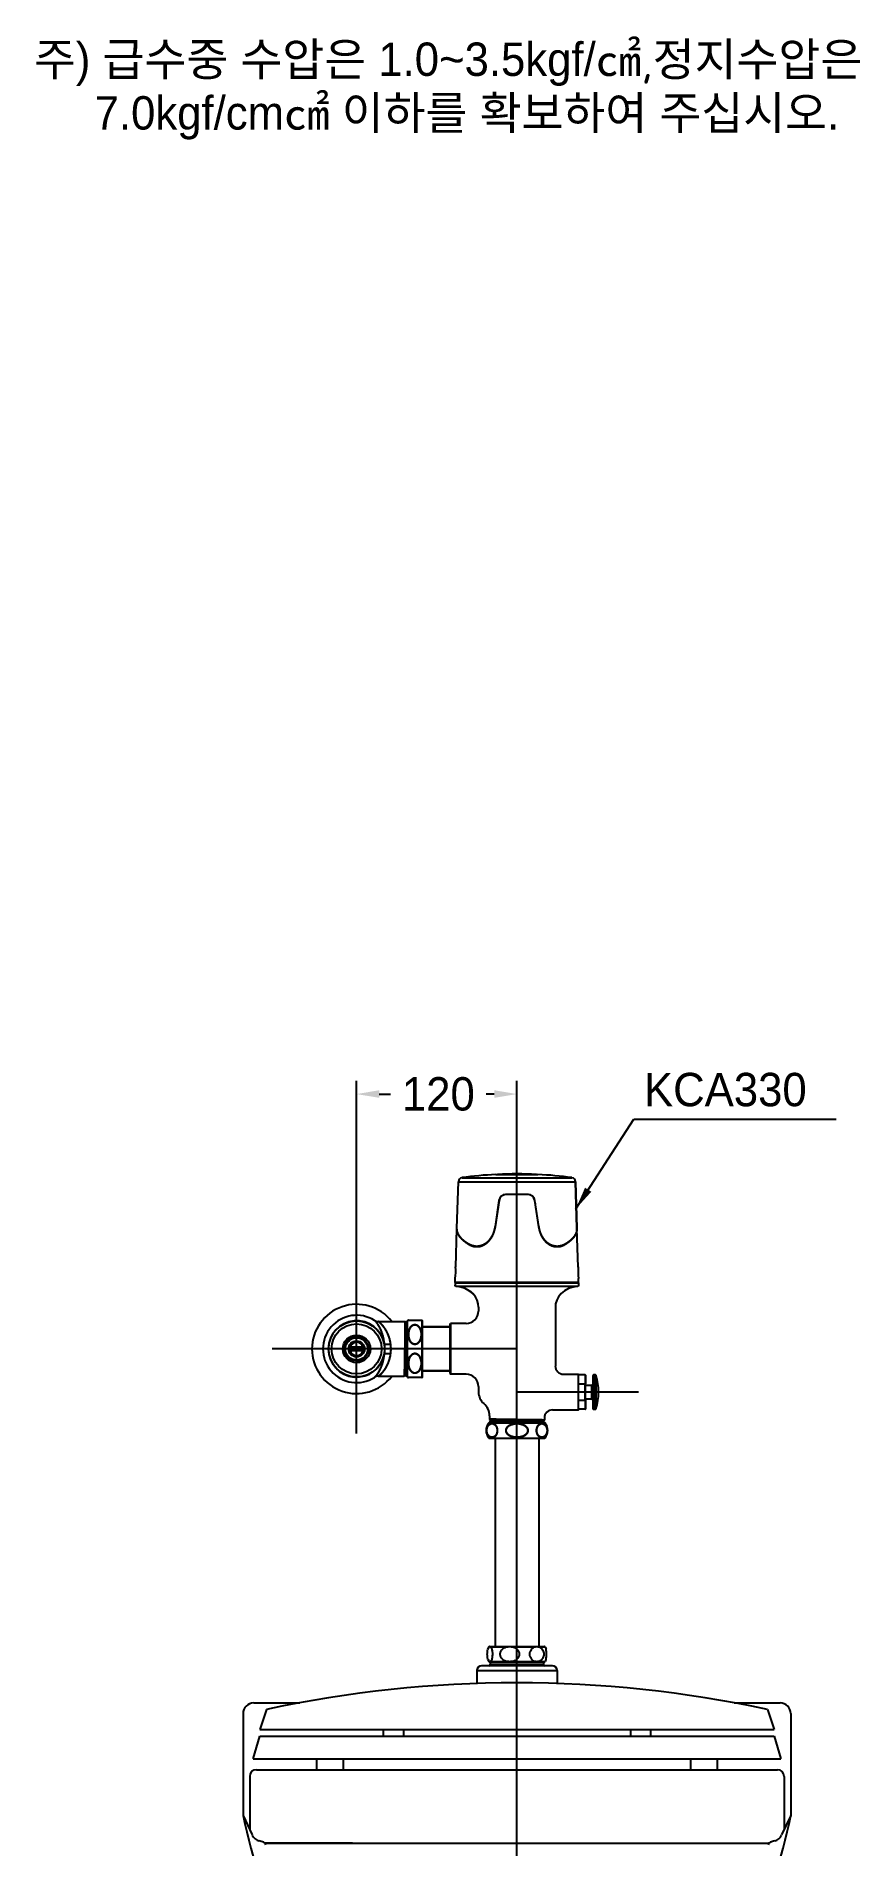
# Model space of a CAD drawing. Header units: millimetres. Extents: x 0 to 3800, y -67 to 2530.
# Drawn here: x 3048 to 3665, y 583 to 1937 of the extents above; entities that cross this region are included whole.
import ezdxf
from ezdxf.lldxf.tags import DXFTag

# ---------------------------------------------------------------- set-up
doc = ezdxf.new("R2010")
doc.units = ezdxf.units.MM
for name, color, linetype in [('TEXT', 7, 'Continuous'), ('내부선 및 부속', 4, 'Continuous'), ('외형선', 3, 'Continuous'), ('중심선', 1, 'DASHED'), ('치수선', 7, 'Continuous')]:
    doc.layers.add(name, color=color, linetype=linetype)
doc.styles.add('____', font='')
doc.styles.add('타이틀', font='H2GTRM.TTF', dxfattribs={"height": 25})
doc.styles.get('____').set_extended_font_data('굴림')
tags = doc.linetypes.add('DASHDOT', pattern=[70, 31, -13, 13, -13]).pattern_tags.tags
tags[10:11] = [DXFTag(74, 4), DXFTag(75, 0), DXFTag(340, '0'), DXFTag(46, 0.0), DXFTag(50, 0.0), DXFTag(44, 0.0), DXFTag(45, 0.0)]
tags[8:9] = [DXFTag(74, 4), DXFTag(75, 0), DXFTag(340, '0'), DXFTag(46, 0.0), DXFTag(50, 0.0), DXFTag(44, 0.0), DXFTag(45, 0.0)]
tags[6:7] = [DXFTag(74, 4), DXFTag(75, 0), DXFTag(340, '0'), DXFTag(46, 0.0), DXFTag(50, 0.0), DXFTag(44, 0.0), DXFTag(45, 0.0)]
tags[4:5] = [DXFTag(74, 4), DXFTag(75, 0), DXFTag(340, '0'), DXFTag(46, 0.0), DXFTag(50, 0.0), DXFTag(44, 0.0), DXFTag(45, 0.0)]
tags = doc.linetypes.add('DASHED', pattern=[25.72, 12.86, -12.86]).pattern_tags.tags
tags[6:7] = [DXFTag(74, 4), DXFTag(75, 0), DXFTag(340, '0'), DXFTag(46, 0.0), DXFTag(50, 0.0), DXFTag(44, 0.0), DXFTag(45, 0.0)]
tags[4:5] = [DXFTag(74, 4), DXFTag(75, 0), DXFTag(340, '0'), DXFTag(46, 0.0), DXFTag(50, 0.0), DXFTag(44, 0.0), DXFTag(45, 0.0)]
doc.dimstyles.new('MSADIM', dxfattribs={"dimtxt": 33, "dimasz": 17, "dimexe": 10, "dimexo": 7.5, "dimgap": 10, "dimtad": 0, "dimtih": 1, "dimtoh": 1, "dimdec": 0, "dimzin": 1, "dimdsep": 46, "dimtxsty": '____', "dimcen": 11.25, "dimadec": 0, "dimazin": 0, "dimtfac": 1, "dimtdec": 0, "dimtix": 1, "dimtmove": 0, "dimatfit": 3, "dimfxl": 1, "dimtolj": 1, "dimtzin": 1, "dimarcsym": 0})

msp = doc.modelspace()

# ---------------------------------------------------------------- texts
at = {"layer": 'TEXT', "char_height": 25, "attachment_point": 1, "line_spacing_factor": 0.963855, "style": '타이틀'}
for s, insert, width in [('\\A1;주) 급수중 수압은 1.0~3.5kgf/㎠{\\fISOCPEUR|b0|i0|c0|p34;,}정지수압은 \\P     7.0kgf/cm㎠ 이하를 확보하여 주십시오.', (3046.6, 1932.2), 820.252), ('\\A1;KCA330', (3503.2, 1160.8), 248.993)]:
    msp.add_mtext(s, dxfattribs=dict(at, insert=insert, width=width))

# ---------------------------------------------------------------- blocks, each defined once
blk = doc.blocks.new('*D27')
at = {"layer": '치수선', "color": 0, "linetype": 'Continuous', "lineweight": -2, "transparency": 16777216}
for p, q in [((3288.1, 1015), (3288.1, 1154.9)), ((3408.1, 1112.5), (3408.1, 1154.9)), ((3305.1, 1144.9), (3313.4, 1144.9)), ((3391.1, 1144.9), (3385.2, 1144.9))]:
    blk.add_line(p, q, dxfattribs=at)
at = {"layer": '치수선', "color": 0, "linetype": 'Continuous', "transparency": 16777216}
for points in [[(3305.1, 1147.8), (3305.1, 1142.1), (3288.1, 1144.9)], [(3391.1, 1147.8), (3391.1, 1142.1), (3408.1, 1144.9)]]:
    blk.add_solid(points, dxfattribs=at)
at = {"layer": '치수선', "color": 0, "linetype": 'Continuous', "transparency": 16777216, "insert": (3349.3, 1144.9), "char_height": 25, "attachment_point": 5, "style": '____'}
blk.add_mtext('\\A1;120', dxfattribs=at)

# ---------------------------------------------------------------- dimensions: what is measured, and where the dimension line sits
at = {"layer": '치수선', "linetype": 'Continuous'}
dim = msp.add_linear_dim(base=(3408.1, 1144.9), p1=(3288.1, 1007.5), p2=(3408.1, 1105), dimstyle='MSADIM', override={"dimtxt": 25}, dxfattribs=at)
dim.commit()
dim.dimension.update_dxf_attribs({"geometry": '*D27', "text_midpoint": (3349.3, 1144.9), "dimtype": 160})

# ---------------------------------------------------------------- linework, layer by layer
at = {"layer": '내부선 및 부속', "linetype": 'Continuous'}
for p, q in [((3392.4, 1084.6), (3423.8, 1084.6)), ((3422.5, 1084.7), (3393.7, 1084.7)), ((3363.2, 1044.5), (3364.3, 1079.3)), ((3364.3, 1079.3), (3451.9, 1079.3)), ((3367, 1082.3), (3449.3, 1082.3)), ((3451.9, 1079.3), (3453, 1044.5)), ((3453, 1044.5), (3451.9, 1079.3)), ((3394.6, 1065.3), (3391.8, 1045.7)), ((3394.7, 1065.2), (3391.8, 1045.5)), ((3416.5, 1069.7), (3399.7, 1069.7)), ((3416.4, 1069.6), (3399.8, 1069.6)), ((3424.4, 1045.5), (3421.5, 1065.2)), ((3424.5, 1045.7), (3421.6, 1065.3)), ((3362.3, 1015.4), (3363.2, 1044.3)), ((3454, 1015.4), (3453, 1044.3)), ((3371.9, 1032.4), (3372, 1032.7)), ((3444.3, 1032.7), (3444.3, 1032.4)), ((3361.9, 1003.9), (3362, 1006.8)), ((3454.3, 1003.9), (3361.9, 1003.9)), ((3361.9, 1003.7), (3361.9, 1001.8)), ((3361.9, 1003.7), (3454.3, 1003.7)), ((3454.3, 1003.9), (3454.2, 1006.8)), ((3454.3, 1003.7), (3454.3, 1001.8)), ((3362.9, 1000.8), (3362.5, 1000.9)), ((3365.8, 1000.8), (3362.9, 1000.8)), ((3366.1, 1000.4), (3362.9, 1000.8)), ((3385.5, 1000.8), (3365.8, 1000.8)), ((3408.1, 1000.8), (3385.5, 1000.8)), ((3430.8, 1000.8), (3408.1, 1000.8)), ((3450.4, 1000.8), (3430.8, 1000.8)), ((3453.3, 1000.8), (3450.4, 1000.8)), ((3453.7, 1000.9), (3453.3, 1000.8)), ((3301.6, 975.4), (3301.6, 975.4)), ((3326.1, 933.2), (3326.1, 975)), ((3326.2, 975.3), (3326.7, 975.6)), ((3326.2, 933), (3326.2, 975.3)), ((3326.7, 975.6), (3326.9, 975.6)), ((3326.9, 975.7), (3336.6, 975.7)), ((3336.6, 975.6), (3336.8, 975.6)), ((3336.8, 975.6), (3337.3, 975.3)), ((3337.3, 933), (3337.3, 975.3)), ((3337.4, 933.2), (3337.4, 975)), ((3379.4, 985.4), (3379.4, 985.4)), ((3379.4, 985.4), (3379.4, 985.4)), ((3379.4, 985.4), (3379.4, 982.4)), ((3436.9, 985.4), (3436.9, 941.3)), ((3436.9, 985.4), (3436.9, 985.4)), ((3436.9, 985.4), (3436.9, 985.4)), ((3278.7, 955.3), (3282.4, 961.7)), ((3282.5, 961.6), (3282.7, 961.7)), ((3282.7, 961.7), (3282.7, 961.9)), ((3282.7, 961.9), (3282.7, 961.9)), ((3284.1, 962.7), (3284.3, 962.7)), ((3284.1, 962.7), (3284.1, 962.7)), ((3284.5, 962.9), (3291.8, 962.9)), ((3292, 962.7), (3292.1, 962.7)), ((3292.1, 962.7), (3292.2, 962.7)), ((3292.2, 962.7), (3293.6, 961.9)), ((3293.5, 961.9), (3293.6, 961.7)), ((3293.6, 961.9), (3293.5, 961.9)), ((3293.6, 961.7), (3293.7, 961.6)), ((3297.5, 955.3), (3293.9, 961.7)), ((3304.2, 974.7), (3324.4, 974.7)), ((3304.2, 974.7), (3324.4, 974.7)), ((3324.4, 974.7), (3325, 973.5)), ((3325.4, 973.5), (3326, 974.7)), ((3326, 974.7), (3326, 974.7)), ((3326, 974.7), (3326.1, 974.4)), ((3326, 974.7), (3326, 974.7)), ((3337.4, 970.6), (3357.8, 970.6)), ((3357.8, 970.6), (3337.4, 970.6)), ((3357.8, 972.6), (3358.3, 973.1)), ((3357.8, 972.6), (3357.8, 935.7)), ((3358.3, 973.1), (3358.3, 935.1)), ((3370.1, 973.1), (3358.3, 973.1)), ((3370.1, 973.1), (3358.3, 973.1)), ((3278.7, 954.9), (3278.8, 955.1)), ((3278.7, 954.9), (3278.7, 954.9)), ((3278.8, 953.2), (3278.7, 953.3)), ((3278.7, 953.3), (3278.7, 953.3)), ((3278.8, 955.1), (3278.9, 955.3)), ((3278.9, 953), (3278.8, 953.2)), ((3282.4, 946.6), (3278.7, 952.9)), ((3278.9, 955.3), (3279, 955.4)), ((3282.9, 955.1), (3282.8, 955.1)), ((3282.8, 953.2), (3282.9, 953.2)), ((3283, 955.3), (3282.9, 955.3)), ((3282.9, 955.3), (3282.9, 955.3)), ((3293.3, 955.1), (3282.9, 955.1)), ((3282.9, 953.2), (3293.3, 953.2)), ((3282.9, 953), (3283, 953)), ((3282.9, 953), (3282.9, 953)), ((3283.1, 955.3), (3283, 955.3)), ((3293.3, 955.2), (3283, 955.2)), ((3283, 953.1), (3283, 953.1)), ((3283, 953.1), (3293.3, 953.1)), ((3283, 953), (3283.1, 953)), ((3283.1, 955.3), (3283.2, 955.3)), ((3283.2, 953), (3283.1, 953)), ((3293, 955.3), (3283.2, 955.3)), ((3283.2, 955.3), (3283.2, 955.2)), ((3283.2, 953.1), (3283.2, 953)), ((3283.2, 953), (3293, 953)), ((3293, 955.3), (3293.1, 955.3)), ((3293, 955.2), (3293, 955.3)), ((3293, 953), (3293, 953.1)), ((3293.1, 953), (3293, 953)), ((3293.2, 955.3), (3293.1, 955.3)), ((3293.1, 953), (3293.2, 953)), ((3293.4, 955.3), (3293.2, 955.3)), ((3293.2, 953), (3293.4, 953)), ((3293.3, 955.2), (3293.3, 955.2)), ((3293.4, 955.1), (3293.3, 955.1)), ((3293.3, 953.2), (3293.4, 953.2)), ((3293.4, 955.3), (3293.4, 955.3)), ((3293.4, 953), (3293.4, 953)), ((3293.9, 946.6), (3297.5, 952.9)), ((3297.3, 955.3), (3297.4, 955.2)), ((3297.4, 953.2), (3297.3, 953)), ((3297.3, 953), (3297.3, 953)), ((3297.4, 955.2), (3297.4, 955.1)), ((3297.4, 955.1), (3297.5, 954.9)), ((3297.5, 953.3), (3297.4, 953.2)), ((3297.5, 954.9), (3297.6, 954.9)), ((3297.6, 953.3), (3297.5, 953.3)), ((3335.7, 947.7), (3335.3, 948.4)), ((3335.8, 947.7), (3335.4, 948.5)), ((3282.7, 946.5), (3282.5, 946.7)), ((3282.7, 946.4), (3282.7, 946.5)), ((3282.7, 946.3), (3282.7, 946.4)), ((3284.3, 945.6), (3284.1, 945.6)), ((3284.1, 945.6), (3284.1, 945.5)), ((3291.8, 945.4), (3284.5, 945.4)), ((3292.1, 945.6), (3292, 945.6)), ((3292.2, 945.5), (3292.1, 945.6)), ((3293.6, 946.5), (3293.5, 946.4)), ((3293.5, 946.4), (3293.6, 946.3)), ((3293.7, 946.7), (3293.6, 946.5)), ((3324.3, 934.8), (3323.7, 933.6)), ((3325.2, 933.6), (3324.6, 934.8)), ((3325.8, 934.8), (3325.2, 933.6)), ((3337.4, 937.7), (3357.8, 937.7)), ((3357.8, 937.7), (3337.4, 937.7)), ((3357.8, 935.7), (3358.3, 935.1)), ((3370.1, 935.1), (3358.3, 935.1)), ((3370.1, 935.1), (3358.3, 935.1)), ((3443, 935.1), (3454, 935.1)), ((3443, 935.1), (3454, 935.1)), ((3454.3, 908.8), (3454.3, 934.8)), ((3459.2, 934.6), (3454.5, 934.6)), ((3459.5, 934.4), (3459.5, 928)), ((3459.5, 909.2), (3459.5, 934.4)), ((3465.4, 934.6), (3465.4, 909)), ((3465.4, 934.6), (3466.9, 934.6)), ((3466.9, 934.6), (3465.4, 934.6)), ((3466.9, 934.6), (3466.9, 909)), ((3467.2, 934.4), (3467.2, 909.2)), ((3301.8, 933), (3301.6, 932.9)), ((3301.6, 932.9), (3301.6, 932.9)), ((3304.2, 933.6), (3323.7, 933.6)), ((3304.2, 933.6), (3323.7, 933.6)), ((3323.7, 933.6), (3323.7, 933.6)), ((3325.2, 933.6), (3325.2, 933.6)), ((3325.2, 933.6), (3325.2, 933.6)), ((3326.2, 933), (3326.7, 932.6)), ((3326.8, 932.6), (3326.7, 932.6)), ((3326.9, 932.6), (3326.8, 932.6)), ((3336.6, 932.6), (3326.9, 932.6)), ((3336.7, 932.6), (3336.6, 932.6)), ((3336.8, 932.6), (3336.7, 932.6)), ((3336.8, 932.6), (3337.3, 933)), ((3379.4, 925.9), (3379.4, 921.8)), ((3459.1, 927.8), (3454.4, 927.8)), ((3459.2, 927.8), (3459.1, 927.8)), ((3459.1, 915.8), (3459.1, 927.8)), ((3459.3, 927.9), (3459.2, 927.8)), ((3459.5, 926.9), (3464.1, 926.9)), ((3464.1, 916.7), (3464.1, 926.9)), ((3465.1, 909.3), (3465.1, 934.3)), ((3434.8, 908.5), (3454, 908.5)), ((3434.8, 908.5), (3454, 908.5)), ((3454.4, 915.8), (3459.1, 915.8)), ((3459.2, 909), (3454.5, 909)), ((3459.1, 915.8), (3459.3, 915.7)), ((3459.5, 916.7), (3464.1, 916.7)), ((3459.5, 915.6), (3459.5, 909.2)), ((3465.4, 909), (3466.9, 909)), ((3387.2, 898.7), (3429, 898.7)), ((3387.6, 903.9), (3387.6, 901.5)), ((3387.6, 903.9), (3387.6, 901.5)), ((3388.8, 900.9), (3387.6, 901.5)), ((3387.6, 901.5), (3387.6, 901.5)), ((3387.6, 900), (3388.8, 900.6)), ((3387.6, 900), (3387.6, 900)), ((3388.8, 899.4), (3387.6, 900)), ((3387.6, 900), (3387.6, 900)), ((3388.1, 898.7), (3388.8, 899)), ((3428.7, 900.7), (3427.5, 900.2)), ((3427.5, 899.8), (3428.7, 899.2)), ((3428.7, 899.2), (3427.6, 898.7)), ((3428.7, 902.3), (3428.7, 900.8)), ((3428.7, 899.2), (3428.7, 899.2)), ((3428.7, 899.2), (3428.7, 899.2)), ((3387.2, 887.4), (3429, 887.4)), ((3391.7, 887.4), (3391.7, 731.3)), ((3424.6, 887.4), (3424.6, 731.3)), ((3429.3, 889.1), (3429.7, 889.6)), ((3429.3, 889), (3429.7, 889.4)), ((3220.6, 684.1), (3215.6, 669.1)), ((3595.6, 684.1), (3600.6, 669.1)), ((3210.6, 647.1), (3215.6, 664.1)), ((3215.6, 669.1), (3600.6, 669.1)), ((3215.6, 664.1), (3600.6, 664.1)), ((3308.1, 669.1), (3308.1, 664.1)), ((3323.1, 669.1), (3323.1, 664.1)), ((3493.1, 669.1), (3493.1, 664.1)), ((3508.1, 669.1), (3508.1, 664.1)), ((3600.6, 664.1), (3605.6, 647.1)), ((3210.6, 647.1), (3605.6, 647.1)), ((3258.1, 647.1), (3258.1, 639.1)), ((3278.1, 647.1), (3278.1, 639.1)), ((3538.1, 647.1), (3538.1, 639.1)), ((3558.1, 647.1), (3558.1, 639.1))]:
    msp.add_line(p, q, dxfattribs=at)
at = {"layer": '내부선 및 부속'}
for p, q in [((3387.5, 731.3), (3428.8, 731.3)), ((3387, 731), (3387.2, 731)), ((3387, 720.1), (3387.2, 720.1)), ((3387.5, 719.8), (3428.8, 719.8)), ((3388.1, 719.8), (3388.1, 717.8)), ((3428.1, 717.8), (3388.1, 717.8)), ((3388.4, 731), (3400.4, 731)), ((3388.4, 720.1), (3400.4, 720.1)), ((3405, 731), (3421.3, 731)), ((3405, 720.1), (3421.3, 720.1)), ((3424.6, 731), (3429.3, 731)), ((3424.6, 720.1), (3429.3, 720.1)), ((3428.1, 719.8), (3428.1, 717.8)), ((3378.1, 713.4), (3378, 703.6)), ((3378.1, 713.4), (3438.2, 713.4)), ((3434.7, 716.8), (3381.6, 716.8)), ((3438.2, 713.4), (3438.3, 703.6))]:
    msp.add_line(p, q, dxfattribs=at)
at = {"layer": '내부선 및 부속', "linetype": 'Continuous', "flags": 128}
for points in [[(3394.5, 1063.7), (3394.5, 1063.7), (3394.5, 1063.6), (3394.5, 1063.6), (3394.5, 1063.6), (3394.5, 1063.6), (3394.5, 1063.6), (3394.5, 1063.6), (3394.5, 1063.6), (3394.5, 1063.5), (3394.5, 1063.5), (3394.5, 1063.5), (3394.5, 1063.5), (3394.5, 1063.5), (3394.5, 1063.5), (3394.5, 1063.4), (3394.5, 1063.4), (3394.5, 1063.4), (3394.5, 1063.4), (3394.5, 1063.4), (3394.5, 1063.4), (3394.5, 1063.4), (3394.5, 1063.3), (3394.5, 1063.3), (3394.4, 1063.3), (3394.4, 1063.3), (3394.4, 1063.3), (3394.4, 1063.3), (3394.4, 1063.2), (3394.4, 1063.2), (3394.4, 1063.2), (3394.4, 1063.2), (3394.4, 1063.2), (3394.4, 1063.2), (3394.4, 1063.2), (3394.4, 1063.1), (3394.4, 1063.1), (3394.4, 1063.1), (3394.4, 1063.1), (3394.4, 1063.1), (3394.4, 1063.1), (3394.4, 1063), (3394.4, 1063), (3394.4, 1063), (3394.4, 1063), (3394.4, 1063), (3394.4, 1063), (3394.4, 1062.9), (3394.4, 1062.9), (3394.4, 1062.9), (3394.4, 1062.9), (3394.4, 1062.9), (3394.4, 1062.9), (3394.4, 1062.9), (3394.4, 1062.8), (3394.4, 1062.8), (3394.4, 1062.8), (3394.4, 1062.8), (3394.4, 1062.8), (3394.4, 1062.8), (3394.4, 1062.7), (3394.3, 1062.7), (3394.3, 1062.7), (3394.3, 1062.7), (3394.3, 1062.7), (3394.3, 1062.7), (3394.3, 1062.7), (3394.3, 1062.6), (3394.3, 1062.6), (3394.3, 1062.6), (3394.3, 1062.6), (3394.3, 1062.6), (3394.3, 1062.6), (3394.3, 1062.5), (3394.3, 1062.5), (3394.3, 1062.5), (3394.3, 1062.5), (3394.3, 1062.5), (3394.3, 1062.5), (3394.3, 1062.5), (3394.3, 1062.4), (3394.3, 1062.4), (3394.3, 1062.4), (3394.3, 1062.4), (3394.3, 1062.4), (3394.3, 1062.4), (3394.3, 1062.3), (3394.3, 1062.3), (3394.3, 1062.3), (3394.3, 1062.3), (3394.3, 1062.3), (3394.3, 1062.3), (3394.3, 1062.2), (3394.2, 1062.2), (3394.2, 1062.2), (3394.2, 1062.2)], [(3422, 1062.2), (3422, 1062.2), (3422, 1062.2), (3422, 1062.2), (3422, 1062.3), (3422, 1062.3), (3422, 1062.3), (3422, 1062.3), (3422, 1062.3), (3422, 1062.3), (3422, 1062.4), (3422, 1062.4), (3422, 1062.4), (3422, 1062.4), (3422, 1062.4), (3422, 1062.4), (3422, 1062.5), (3422, 1062.5), (3422, 1062.5), (3421.9, 1062.5), (3421.9, 1062.5), (3421.9, 1062.5), (3421.9, 1062.5), (3421.9, 1062.6), (3421.9, 1062.6), (3421.9, 1062.6), (3421.9, 1062.6), (3421.9, 1062.6), (3421.9, 1062.6), (3421.9, 1062.7), (3421.9, 1062.7), (3421.9, 1062.7), (3421.9, 1062.7), (3421.9, 1062.7), (3421.9, 1062.7), (3421.9, 1062.7), (3421.9, 1062.8), (3421.9, 1062.8), (3421.9, 1062.8), (3421.9, 1062.8), (3421.9, 1062.8), (3421.9, 1062.8), (3421.9, 1062.9), (3421.9, 1062.9), (3421.9, 1062.9), (3421.9, 1062.9), (3421.9, 1062.9), (3421.9, 1062.9), (3421.9, 1062.9), (3421.9, 1063), (3421.9, 1063), (3421.9, 1063), (3421.9, 1063), (3421.9, 1063), (3421.8, 1063), (3421.8, 1063.1), (3421.8, 1063.1), (3421.8, 1063.1), (3421.8, 1063.1), (3421.8, 1063.1), (3421.8, 1063.1), (3421.8, 1063.2), (3421.8, 1063.2), (3421.8, 1063.2), (3421.8, 1063.2), (3421.8, 1063.2), (3421.8, 1063.2), (3421.8, 1063.2), (3421.8, 1063.3), (3421.8, 1063.3), (3421.8, 1063.3), (3421.8, 1063.3), (3421.8, 1063.3), (3421.8, 1063.3), (3421.8, 1063.4), (3421.8, 1063.4), (3421.8, 1063.4), (3421.8, 1063.4), (3421.8, 1063.4), (3421.8, 1063.4), (3421.8, 1063.4), (3421.8, 1063.5), (3421.8, 1063.5), (3421.8, 1063.5), (3421.8, 1063.5), (3421.8, 1063.5), (3421.8, 1063.5), (3421.8, 1063.6), (3421.8, 1063.6), (3421.8, 1063.6), (3421.8, 1063.6), (3421.8, 1063.6), (3421.8, 1063.6), (3421.8, 1063.6), (3421.7, 1063.7), (3421.7, 1063.7)], [(3371.9, 1032.7), (3371.7, 1032.8), (3371.6, 1032.8), (3371.5, 1032.9), (3371.4, 1033), (3371.3, 1033), (3371.2, 1033.1), (3371.1, 1033.2), (3371, 1033.3), (3370.9, 1033.3), (3370.8, 1033.4), (3370.6, 1033.5), (3370.5, 1033.5), (3370.4, 1033.6), (3370.3, 1033.7), (3370.2, 1033.7), (3370.1, 1033.8), (3370, 1033.9), (3369.9, 1034), (3369.8, 1034), (3369.7, 1034.1), (3369.6, 1034.2), (3369.5, 1034.2), (3369.4, 1034.3), (3369.3, 1034.4), (3369.2, 1034.5), (3369.1, 1034.5), (3369, 1034.6), (3368.9, 1034.7), (3368.9, 1034.7), (3368.8, 1034.8), (3368.7, 1034.9), (3368.6, 1035), (3368.5, 1035), (3368.4, 1035.1), (3368.3, 1035.2), (3368.2, 1035.3), (3368.1, 1035.3), (3368.1, 1035.4), (3368, 1035.5), (3367.9, 1035.6), (3367.8, 1035.6), (3367.7, 1035.7), (3367.6, 1035.8), (3367.6, 1035.9), (3367.5, 1035.9), (3367.4, 1036), (3367.3, 1036.1), (3367.2, 1036.2), (3367.2, 1036.2), (3367.1, 1036.3), (3367, 1036.4), (3366.9, 1036.5), (3366.9, 1036.5), (3366.8, 1036.6), (3366.7, 1036.7), (3366.6, 1036.8), (3366.6, 1036.8), (3366.5, 1036.9), (3366.4, 1037), (3366.4, 1037.1), (3366.3, 1037.1), (3366.2, 1037.2), (3366.1, 1037.3), (3366.1, 1037.4), (3366, 1037.4), (3366, 1037.5), (3365.9, 1037.6), (3365.8, 1037.7), (3365.8, 1037.7), (3365.7, 1037.8), (3365.6, 1037.9), (3365.6, 1038), (3365.5, 1038), (3365.5, 1038.1), (3365.4, 1038.2), (3365.4, 1038.3), (3365.3, 1038.3), (3365.2, 1038.4), (3365.2, 1038.5), (3365.1, 1038.6), (3365.1, 1038.7), (3365, 1038.7), (3365, 1038.8), (3364.9, 1038.9), (3364.9, 1039), (3364.8, 1039), (3364.8, 1039.1), (3364.7, 1039.2), (3364.7, 1039.3), (3364.6, 1039.3), (3364.6, 1039.4), (3364.6, 1039.5), (3364.5, 1039.6), (3364.5, 1039.6), (3364.4, 1039.7), (3364.4, 1039.8), (3364.3, 1039.9), (3364.3, 1039.9), (3364.3, 1040), (3364.2, 1040.1), (3364.2, 1040.1), (3364.2, 1040.2), (3364.2, 1040.3), (3364.1, 1040.3), (3364.1, 1040.4), (3364, 1040.5), (3364, 1040.6), (3364, 1040.6), (3363.9, 1040.7), (3363.9, 1040.8), (3363.9, 1040.9), (3363.9, 1040.9), (3363.8, 1041), (3363.8, 1041.1), (3363.8, 1041.2), (3363.7, 1041.2), (3363.7, 1041.3), (3363.7, 1041.4), (3363.7, 1041.5), (3363.6, 1041.5), (3363.6, 1041.6), (3363.6, 1041.7), (3363.6, 1041.8), (3363.5, 1041.8), (3363.5, 1041.9), (3363.5, 1042), (3363.5, 1042.1), (3363.5, 1042.1), (3363.5, 1042.2), (3363.4, 1042.3), (3363.4, 1042.4), (3363.4, 1042.4), (3363.4, 1042.5), (3363.4, 1042.6), (3363.4, 1042.7), (3363.3, 1042.7), (3363.3, 1042.8), (3363.3, 1042.9), (3363.3, 1043), (3363.3, 1043), (3363.3, 1043.1), (3363.3, 1043.2), (3363.3, 1043.3), (3363.3, 1043.3), (3363.3, 1043.4), (3363.2, 1043.5), (3363.2, 1043.6), (3363.2, 1043.6), (3363.2, 1043.7), (3363.2, 1043.8), (3363.2, 1043.8), (3363.2, 1043.9), (3363.2, 1044), (3363.2, 1044.1), (3363.2, 1044.1), (3363.2, 1044.2), (3363.2, 1044.3), (3363.2, 1044.4), (3363.2, 1044.4), (3363.2, 1044.5), (3363.2, 1044.5)], [(3371.9, 1032.4), (3371.8, 1032.5), (3371.7, 1032.6), (3371.6, 1032.6), (3371.5, 1032.7), (3371.4, 1032.8), (3371.2, 1032.9), (3371.1, 1032.9), (3371, 1033), (3370.9, 1033.1), (3370.8, 1033.1), (3370.7, 1033.2), (3370.6, 1033.3), (3370.5, 1033.3), (3370.4, 1033.4), (3370.3, 1033.5), (3370.2, 1033.6), (3370.1, 1033.6), (3370, 1033.7), (3369.9, 1033.8), (3369.7, 1033.8), (3369.6, 1033.9), (3369.5, 1034), (3369.4, 1034.1), (3369.4, 1034.1), (3369.3, 1034.2), (3369.2, 1034.3), (3369.1, 1034.4), (3369, 1034.4), (3368.9, 1034.5), (3368.8, 1034.6), (3368.7, 1034.7), (3368.6, 1034.7), (3368.5, 1034.8), (3368.4, 1034.9), (3368.3, 1034.9), (3368.2, 1035), (3368.1, 1035.1), (3368.1, 1035.2), (3368, 1035.2), (3367.9, 1035.3), (3367.8, 1035.4), (3367.7, 1035.5), (3367.6, 1035.5), (3367.5, 1035.6), (3367.5, 1035.7), (3367.4, 1035.8), (3367.3, 1035.8), (3367.2, 1035.9), (3367.1, 1036), (3367.1, 1036.1), (3367, 1036.2), (3366.9, 1036.2), (3366.8, 1036.3), (3366.8, 1036.4), (3366.7, 1036.5), (3366.6, 1036.5), (3366.5, 1036.6), (3366.5, 1036.7), (3366.4, 1036.8), (3366.3, 1036.8), (3366.3, 1036.9), (3366.2, 1037), (3366.1, 1037.1), (3366.1, 1037.1), (3366, 1037.2), (3365.9, 1037.3), (3365.9, 1037.4), (3365.8, 1037.5), (3365.7, 1037.5), (3365.7, 1037.6), (3365.6, 1037.7), (3365.6, 1037.8), (3365.5, 1037.8), (3365.4, 1037.9), (3365.4, 1038), (3365.3, 1038.1), (3365.3, 1038.1), (3365.2, 1038.2), (3365.2, 1038.3), (3365.1, 1038.4), (3365.1, 1038.5), (3365, 1038.5), (3364.9, 1038.6), (3364.9, 1038.7), (3364.8, 1038.8), (3364.8, 1038.8), (3364.8, 1038.9), (3364.7, 1039), (3364.7, 1039.1), (3364.6, 1039.2), (3364.6, 1039.2), (3364.5, 1039.3), (3364.5, 1039.4), (3364.4, 1039.5), (3364.4, 1039.5), (3364.4, 1039.6), (3364.3, 1039.7), (3364.3, 1039.8), (3364.2, 1039.9), (3364.2, 1039.9), (3364.2, 1039.9), (3364.2, 1040), (3364.1, 1040.1), (3364.1, 1040.2), (3364, 1040.2), (3364, 1040.3), (3364, 1040.4), (3363.9, 1040.5), (3363.9, 1040.5), (3363.9, 1040.6), (3363.9, 1040.7), (3363.8, 1040.8), (3363.8, 1040.9), (3363.8, 1040.9), (3363.7, 1041), (3363.7, 1041.1), (3363.7, 1041.2), (3363.7, 1041.2), (3363.6, 1041.3), (3363.6, 1041.4), (3363.6, 1041.5), (3363.6, 1041.5), (3363.5, 1041.6), (3363.5, 1041.7), (3363.5, 1041.8), (3363.5, 1041.8), (3363.5, 1041.9), (3363.4, 1042), (3363.4, 1042.1), (3363.4, 1042.1), (3363.4, 1042.2), (3363.4, 1042.3), (3363.4, 1042.4), (3363.3, 1042.5), (3363.3, 1042.5), (3363.3, 1042.6), (3363.3, 1042.7), (3363.3, 1042.8), (3363.3, 1042.8), (3363.3, 1042.9), (3363.3, 1043), (3363.3, 1043.1), (3363.3, 1043.1), (3363.2, 1043.2), (3363.2, 1043.3), (3363.2, 1043.4), (3363.2, 1043.4), (3363.2, 1043.5), (3363.2, 1043.6), (3363.2, 1043.6), (3363.2, 1043.7), (3363.2, 1043.8), (3363.2, 1043.9), (3363.2, 1043.9), (3363.2, 1044), (3363.2, 1044.1), (3363.2, 1044.2), (3363.2, 1044.2), (3363.2, 1044.3), (3363.2, 1044.4), (3363.2, 1044.4)], [(3371.9, 1032.4), (3372, 1032.4), (3372.1, 1032.4), (3372.1, 1032.3), (3372.2, 1032.3), (3372.3, 1032.2), (3372.3, 1032.2), (3372.4, 1032.2), (3372.5, 1032.1), (3372.6, 1032.1), (3372.6, 1032), (3372.7, 1032), (3372.8, 1032), (3372.8, 1031.9), (3372.9, 1031.9), (3373, 1031.9), (3373.1, 1031.8), (3373.1, 1031.8), (3373.2, 1031.8), (3373.3, 1031.7), (3373.4, 1031.7), (3373.4, 1031.7), (3373.5, 1031.6), (3373.6, 1031.6), (3373.7, 1031.6), (3373.7, 1031.5), (3373.8, 1031.5), (3373.9, 1031.5), (3374, 1031.4), (3374, 1031.4), (3374.1, 1031.4), (3374.2, 1031.4), (3374.3, 1031.3), (3374.3, 1031.3), (3374.4, 1031.3), (3374.5, 1031.3), (3374.6, 1031.2), (3374.7, 1031.2), (3374.7, 1031.2), (3374.8, 1031.2), (3374.9, 1031.1), (3375, 1031.1), (3375, 1031.1), (3375.1, 1031.1), (3375.2, 1031), (3375.3, 1031), (3375.4, 1031), (3375.4, 1031), (3375.5, 1031), (3375.6, 1031), (3375.7, 1030.9), (3375.8, 1030.9), (3375.8, 1030.9), (3375.9, 1030.9), (3376, 1030.9), (3376.1, 1030.9), (3376.2, 1030.8), (3376.2, 1030.8), (3376.3, 1030.8), (3376.4, 1030.8), (3376.5, 1030.8), (3376.6, 1030.8), (3376.6, 1030.8), (3376.7, 1030.8), (3376.8, 1030.7), (3376.9, 1030.7), (3377, 1030.7), (3377, 1030.7), (3377.1, 1030.7), (3377.2, 1030.7), (3377.3, 1030.7), (3377.4, 1030.7), (3377.4, 1030.7), (3377.5, 1030.7), (3377.6, 1030.7), (3377.7, 1030.7), (3377.8, 1030.7), (3377.8, 1030.7), (3377.9, 1030.7), (3378, 1030.7), (3378.1, 1030.7), (3378.2, 1030.7), (3378.3, 1030.7), (3378.3, 1030.7), (3378.4, 1030.7), (3378.5, 1030.7), (3378.6, 1030.7), (3378.7, 1030.7), (3378.7, 1030.7), (3378.8, 1030.7), (3378.9, 1030.7), (3379, 1030.7), (3379.1, 1030.7), (3379.1, 1030.7), (3379.2, 1030.7), (3379.3, 1030.7), (3379.4, 1030.7), (3379.5, 1030.8), (3379.5, 1030.8), (3379.6, 1030.8), (3379.7, 1030.8), (3379.7, 1030.8), (3379.8, 1030.8), (3379.9, 1030.8), (3379.9, 1030.8), (3380, 1030.8), (3380.1, 1030.9), (3380.2, 1030.9), (3380.3, 1030.9), (3380.3, 1030.9), (3380.4, 1030.9), (3380.5, 1030.9), (3380.6, 1031), (3380.7, 1031), (3380.7, 1031), (3380.8, 1031), (3380.9, 1031), (3381, 1031.1), (3381.1, 1031.1), (3381.1, 1031.1), (3381.2, 1031.1), (3381.3, 1031.1), (3381.4, 1031.2), (3381.4, 1031.2), (3381.5, 1031.2), (3381.6, 1031.2), (3381.7, 1031.3), (3381.8, 1031.3), (3381.8, 1031.3), (3381.9, 1031.4), (3382, 1031.4), (3382.1, 1031.4), (3382.1, 1031.4), (3382.2, 1031.5), (3382.3, 1031.5), (3382.4, 1031.5), (3382.4, 1031.6), (3382.5, 1031.6), (3382.6, 1031.6), (3382.7, 1031.7), (3382.7, 1031.7), (3382.8, 1031.7), (3382.9, 1031.8), (3383, 1031.8), (3383, 1031.8), (3383.1, 1031.9), (3383.2, 1031.9), (3383.2, 1031.9), (3383.3, 1032), (3383.4, 1032), (3383.5, 1032.1), (3383.5, 1032.1), (3383.6, 1032.1), (3383.7, 1032.2), (3383.7, 1032.2), (3383.8, 1032.3), (3383.9, 1032.3), (3384, 1032.3), (3384, 1032.4), (3384.1, 1032.4), (3384.2, 1032.5), (3384.2, 1032.5), (3384.3, 1032.5), (3384.4, 1032.6), (3384.4, 1032.6), (3384.5, 1032.7), (3384.6, 1032.7), (3384.6, 1032.8), (3384.7, 1032.8), (3384.8, 1032.9), (3384.8, 1032.9), (3384.9, 1033), (3385, 1033), (3385, 1033.1), (3385.1, 1033.1), (3385.2, 1033.2), (3385.2, 1033.2), (3385.3, 1033.3), (3385.4, 1033.3), (3385.4, 1033.4), (3385.5, 1033.4), (3385.5, 1033.5), (3385.6, 1033.5), (3385.7, 1033.6), (3385.7, 1033.6), (3385.8, 1033.7), (3385.9, 1033.7), (3385.9, 1033.8), (3386, 1033.8), (3386, 1033.9), (3386.1, 1033.9), (3386.2, 1034), (3386.2, 1034), (3386.3, 1034.1), (3386.3, 1034.2), (3386.4, 1034.2), (3386.5, 1034.3), (3386.5, 1034.3), (3386.6, 1034.4), (3386.6, 1034.4), (3386.7, 1034.5), (3386.7, 1034.6), (3386.7, 1034.6), (3386.8, 1034.6), (3386.9, 1034.7), (3386.9, 1034.7), (3387, 1034.8), (3387, 1034.8), (3387.1, 1034.9), (3387.1, 1035), (3387.2, 1035), (3387.2, 1035.1), (3387.3, 1035.1), (3387.3, 1035.2), (3387.4, 1035.3), (3387.5, 1035.3), (3387.5, 1035.4), (3387.6, 1035.5), (3387.6, 1035.5), (3387.7, 1035.6), (3387.7, 1035.6), (3387.8, 1035.7), (3387.8, 1035.8), (3387.9, 1035.8), (3387.9, 1035.9), (3388, 1036), (3388, 1036), (3388.1, 1036.1), (3388.1, 1036.2), (3388.2, 1036.2), (3388.2, 1036.3), (3388.3, 1036.4), (3388.3, 1036.4), (3388.4, 1036.5), (3388.4, 1036.6), (3388.4, 1036.6), (3388.5, 1036.7), (3388.5, 1036.8), (3388.6, 1036.8), (3388.6, 1036.9), (3388.7, 1037), (3388.7, 1037), (3388.8, 1037.1), (3388.8, 1037.2), (3388.8, 1037.2), (3388.9, 1037.3), (3388.9, 1037.4), (3389, 1037.4), (3389, 1037.5), (3389.1, 1037.6), (3389.1, 1037.6), (3389.1, 1037.7), (3389.2, 1037.8), (3389.2, 1037.9), (3389.3, 1037.9), (3389.3, 1038), (3389.3, 1038.1), (3389.4, 1038.1), (3389.4, 1038.2), (3389.5, 1038.3), (3389.5, 1038.3), (3389.5, 1038.4), (3389.6, 1038.5), (3389.6, 1038.6), (3389.7, 1038.6), (3389.7, 1038.7), (3389.7, 1038.8), (3389.8, 1038.8), (3389.8, 1038.9), (3389.8, 1039), (3389.9, 1039.1), (3389.9, 1039.1), (3389.9, 1039.2), (3390, 1039.3), (3390, 1039.4), (3390.1, 1039.4), (3390.1, 1039.5), (3390.1, 1039.6), (3390.2, 1039.7), (3390.2, 1039.7), (3390.2, 1039.8), (3390.2, 1039.9), (3390.3, 1040), (3390.3, 1040), (3390.3, 1040.1), (3390.4, 1040.2), (3390.4, 1040.3), (3390.4, 1040.3), (3390.5, 1040.4), (3390.5, 1040.5), (3390.5, 1040.6), (3390.6, 1040.6), (3390.6, 1040.7), (3390.6, 1040.8), (3390.6, 1040.9), (3390.7, 1040.9), (3390.7, 1041), (3390.7, 1041.1), (3390.8, 1041.2), (3390.8, 1041.2), (3390.8, 1041.3), (3390.8, 1041.4), (3390.9, 1041.5), (3390.9, 1041.5), (3390.9, 1041.5), (3390.9, 1041.6), (3390.9, 1041.7), (3391, 1041.8), (3391, 1041.9), (3391, 1041.9), (3391, 1042), (3391.1, 1042.1), (3391.1, 1042.2), (3391.1, 1042.2), (3391.1, 1042.3), (3391.2, 1042.4), (3391.2, 1042.5), (3391.2, 1042.6), (3391.2, 1042.6), (3391.2, 1042.7), (3391.3, 1042.8), (3391.3, 1042.9), (3391.3, 1042.9), (3391.3, 1043), (3391.3, 1043.1), (3391.4, 1043.2), (3391.4, 1043.3), (3391.4, 1043.3), (3391.4, 1043.4), (3391.4, 1043.5), (3391.5, 1043.6), (3391.5, 1043.6), (3391.5, 1043.7), (3391.5, 1043.8), (3391.5, 1043.9), (3391.6, 1044), (3391.6, 1044), (3391.6, 1044.1), (3391.6, 1044.2), (3391.6, 1044.3), (3391.6, 1044.4), (3391.6, 1044.4), (3391.7, 1044.5), (3391.7, 1044.6), (3391.7, 1044.7), (3391.7, 1044.8), (3391.7, 1044.8), (3391.7, 1044.9), (3391.7, 1045), (3391.8, 1045.1), (3391.8, 1045.2), (3391.8, 1045.2), (3391.8, 1045.3), (3391.8, 1045.4), (3391.8, 1045.5), (3391.8, 1045.5)], [(3391.7, 1045.5), (3391.7, 1045.4), (3391.7, 1045.3), (3391.7, 1045.3), (3391.7, 1045.2), (3391.7, 1045.1), (3391.6, 1045), (3391.6, 1045), (3391.6, 1044.9), (3391.6, 1044.8), (3391.6, 1044.7), (3391.6, 1044.6), (3391.6, 1044.6), (3391.5, 1044.5), (3391.5, 1044.4), (3391.5, 1044.3), (3391.5, 1044.2), (3391.5, 1044.2), (3391.5, 1044.1), (3391.4, 1044), (3391.4, 1043.9), (3391.4, 1043.9), (3391.4, 1043.8), (3391.4, 1043.7), (3391.3, 1043.6), (3391.3, 1043.5), (3391.3, 1043.5), (3391.3, 1043.4), (3391.3, 1043.3), (3391.3, 1043.2), (3391.2, 1043.2), (3391.2, 1043.1), (3391.2, 1043), (3391.2, 1042.9), (3391.1, 1042.9), (3391.1, 1042.8), (3391.1, 1042.7), (3391.1, 1042.6), (3391.1, 1042.5), (3391, 1042.5), (3391, 1042.4), (3391, 1042.3), (3391, 1042.2), (3390.9, 1042.2), (3390.9, 1042.1), (3390.9, 1042), (3390.9, 1041.9), (3390.8, 1041.9), (3390.8, 1041.8), (3390.8, 1041.7), (3390.8, 1041.6), (3390.7, 1041.6), (3390.7, 1041.5), (3390.7, 1041.4), (3390.7, 1041.3), (3390.6, 1041.3), (3390.6, 1041.2), (3390.6, 1041.1), (3390.5, 1041), (3390.5, 1041), (3390.5, 1040.9), (3390.5, 1040.8), (3390.4, 1040.7), (3390.4, 1040.7), (3390.4, 1040.6), (3390.3, 1040.5), (3390.3, 1040.4), (3390.3, 1040.4), (3390.3, 1040.3), (3390.2, 1040.2), (3390.2, 1040.1), (3390.2, 1040.1), (3390.1, 1040), (3390.1, 1039.9), (3390.1, 1039.8), (3390, 1039.8), (3390, 1039.7), (3390, 1039.6), (3389.9, 1039.6), (3389.9, 1039.5), (3389.9, 1039.4), (3389.8, 1039.3), (3389.8, 1039.3), (3389.8, 1039.2), (3389.7, 1039.1), (3389.7, 1039.1), (3389.6, 1039), (3389.6, 1038.9), (3389.6, 1038.8), (3389.5, 1038.8), (3389.5, 1038.7), (3389.5, 1038.6), (3389.4, 1038.6), (3389.4, 1038.5), (3389.3, 1038.4), (3389.3, 1038.3), (3389.3, 1038.3), (3389.2, 1038.2), (3389.2, 1038.1), (3389.1, 1038.1), (3389.1, 1038), (3389.1, 1038), (3389.1, 1037.9), (3389, 1037.9), (3389, 1037.8), (3388.9, 1037.7), (3388.9, 1037.7), (3388.9, 1037.6), (3388.8, 1037.5), (3388.8, 1037.5), (3388.7, 1037.4), (3388.7, 1037.3), (3388.6, 1037.3), (3388.6, 1037.2), (3388.6, 1037.1), (3388.5, 1037.1), (3388.5, 1037), (3388.4, 1036.9), (3388.4, 1036.9), (3388.3, 1036.8), (3388.3, 1036.7), (3388.2, 1036.7), (3388.2, 1036.6), (3388.1, 1036.5), (3388.1, 1036.5), (3388, 1036.4), (3388, 1036.3), (3387.9, 1036.3), (3387.9, 1036.2), (3387.8, 1036.1), (3387.8, 1036.1), (3387.8, 1036), (3387.7, 1036), (3387.7, 1035.9), (3387.6, 1035.8), (3387.5, 1035.8), (3387.5, 1035.7), (3387.4, 1035.6), (3387.4, 1035.6), (3387.3, 1035.5), (3387.3, 1035.5), (3387.2, 1035.4), (3387.2, 1035.3), (3387.1, 1035.3), (3387.1, 1035.2), (3387, 1035.2), (3387, 1035.1), (3386.9, 1035), (3386.9, 1035), (3386.8, 1034.9), (3386.8, 1034.9), (3386.7, 1034.8), (3386.6, 1034.8), (3386.6, 1034.7), (3386.5, 1034.6), (3386.5, 1034.6), (3386.4, 1034.5), (3386.4, 1034.5), (3386.3, 1034.4), (3386.2, 1034.4), (3386.2, 1034.3), (3386.1, 1034.3), (3386.1, 1034.2), (3386, 1034.1), (3385.9, 1034.1), (3385.9, 1034), (3385.8, 1034), (3385.8, 1033.9), (3385.7, 1033.9), (3385.6, 1033.8), (3385.6, 1033.8), (3385.5, 1033.7), (3385.5, 1033.7), (3385.4, 1033.6), (3385.3, 1033.6), (3385.3, 1033.5), (3385.2, 1033.5), (3385.1, 1033.4), (3385.1, 1033.4), (3385, 1033.3), (3385, 1033.3), (3384.9, 1033.2), (3384.8, 1033.2), (3384.8, 1033.1), (3384.7, 1033.1), (3384.6, 1033.1), (3384.6, 1033), (3384.5, 1033), (3384.4, 1032.9), (3384.4, 1032.9), (3384.3, 1032.8), (3384.2, 1032.8), (3384.2, 1032.7), (3384.1, 1032.7), (3384, 1032.7), (3384, 1032.6), (3383.9, 1032.6), (3383.8, 1032.5), (3383.7, 1032.5), (3383.7, 1032.5), (3383.6, 1032.4), (3383.5, 1032.4), (3383.5, 1032.4), (3383.5, 1032.3), (3383.4, 1032.3), (3383.3, 1032.3), (3383.3, 1032.2), (3383.2, 1032.2), (3383.1, 1032.2), (3383, 1032.1), (3383, 1032.1), (3382.9, 1032), (3382.8, 1032), (3382.8, 1032), (3382.7, 1031.9), (3382.6, 1031.9), (3382.5, 1031.9), (3382.5, 1031.8), (3382.4, 1031.8), (3382.3, 1031.8), (3382.2, 1031.8), (3382.2, 1031.7), (3382.1, 1031.7), (3382, 1031.7), (3381.9, 1031.6), (3381.9, 1031.6), (3381.8, 1031.6), (3381.7, 1031.6), (3381.6, 1031.5), (3381.6, 1031.5), (3381.5, 1031.5), (3381.4, 1031.5), (3381.3, 1031.4), (3381.3, 1031.4), (3381.2, 1031.4), (3381.1, 1031.4), (3381, 1031.3), (3380.9, 1031.3), (3380.9, 1031.3), (3380.8, 1031.3), (3380.7, 1031.3), (3380.6, 1031.2), (3380.6, 1031.2), (3380.5, 1031.2), (3380.4, 1031.2), (3380.3, 1031.2), (3380.2, 1031.1), (3380.2, 1031.1), (3380.1, 1031.1), (3380, 1031.1), (3379.9, 1031.1), (3379.9, 1031.1), (3379.8, 1031.1), (3379.7, 1031), (3379.6, 1031), (3379.5, 1031), (3379.5, 1031), (3379.4, 1031), (3379.3, 1031), (3379.2, 1031), (3379.1, 1031), (3379.1, 1031), (3379, 1031), (3378.9, 1031), (3378.8, 1031), (3378.7, 1030.9), (3378.7, 1030.9), (3378.6, 1030.9), (3378.5, 1030.9), (3378.4, 1030.9), (3378.3, 1030.9), (3378.3, 1030.9), (3378.2, 1030.9), (3378.1, 1030.9), (3378, 1030.9), (3377.9, 1030.9), (3377.9, 1030.9), (3377.8, 1030.9), (3377.7, 1030.9), (3377.6, 1030.9), (3377.5, 1030.9), (3377.5, 1030.9), (3377.4, 1030.9), (3377.3, 1030.9), (3377.2, 1031), (3377.1, 1031), (3377.1, 1031), (3377, 1031), (3376.9, 1031), (3376.8, 1031), (3376.7, 1031), (3376.7, 1031), (3376.6, 1031), (3376.5, 1031), (3376.4, 1031), (3376.3, 1031.1), (3376.3, 1031.1), (3376.2, 1031.1), (3376.1, 1031.1), (3376, 1031.1), (3376, 1031.1), (3375.9, 1031.1), (3375.8, 1031.2), (3375.8, 1031.2), (3375.7, 1031.2), (3375.6, 1031.2), (3375.6, 1031.2), (3375.5, 1031.2), (3375.4, 1031.2), (3375.3, 1031.3), (3375.2, 1031.3), (3375.2, 1031.3), (3375.1, 1031.3), (3375, 1031.3), (3374.9, 1031.4), (3374.9, 1031.4), (3374.8, 1031.4), (3374.7, 1031.4), (3374.6, 1031.5), (3374.6, 1031.5), (3374.5, 1031.5), (3374.4, 1031.5), (3374.3, 1031.6), (3374.3, 1031.6), (3374.2, 1031.6), (3374.1, 1031.6), (3374, 1031.7), (3374, 1031.7), (3373.9, 1031.7), (3373.8, 1031.7), (3373.7, 1031.8), (3373.7, 1031.8), (3373.6, 1031.8), (3373.5, 1031.9), (3373.4, 1031.9), (3373.4, 1031.9), (3373.3, 1032), (3373.2, 1032), (3373.1, 1032), (3373.1, 1032.1), (3373, 1032.1), (3372.9, 1032.1), (3372.9, 1032.2), (3372.8, 1032.2), (3372.7, 1032.2), (3372.6, 1032.3), (3372.6, 1032.3), (3372.5, 1032.3), (3372.4, 1032.4), (3372.4, 1032.4), (3372.3, 1032.5), (3372.2, 1032.5), (3372.1, 1032.5), (3372.1, 1032.6), (3372, 1032.6), (3372, 1032.6)], [(3424.4, 1045.5), (3424.4, 1045.4), (3424.5, 1045.3), (3424.5, 1045.2), (3424.5, 1045.2), (3424.5, 1045.1), (3424.5, 1045), (3424.5, 1044.9), (3424.5, 1044.8), (3424.5, 1044.8), (3424.6, 1044.7), (3424.6, 1044.6), (3424.6, 1044.5), (3424.6, 1044.4), (3424.6, 1044.4), (3424.6, 1044.3), (3424.7, 1044.2), (3424.7, 1044.1), (3424.7, 1044), (3424.7, 1044), (3424.7, 1043.9), (3424.7, 1043.8), (3424.8, 1043.7), (3424.8, 1043.6), (3424.8, 1043.6), (3424.8, 1043.5), (3424.8, 1043.4), (3424.8, 1043.3), (3424.9, 1043.3), (3424.9, 1043.2), (3424.9, 1043.1), (3424.9, 1043), (3424.9, 1042.9), (3425, 1042.9), (3425, 1042.8), (3425, 1042.7), (3425, 1042.6), (3425.1, 1042.6), (3425.1, 1042.5), (3425.1, 1042.4), (3425.1, 1042.3), (3425.1, 1042.2), (3425.2, 1042.2), (3425.2, 1042.1), (3425.2, 1042), (3425.2, 1041.9), (3425.3, 1041.9), (3425.3, 1041.8), (3425.3, 1041.7), (3425.3, 1041.6), (3425.4, 1041.5), (3425.4, 1041.5), (3425.4, 1041.4), (3425.4, 1041.3), (3425.5, 1041.2), (3425.5, 1041.2), (3425.5, 1041.1), (3425.6, 1041), (3425.6, 1040.9), (3425.6, 1040.9), (3425.6, 1040.8), (3425.7, 1040.7), (3425.7, 1040.6), (3425.7, 1040.6), (3425.8, 1040.5), (3425.8, 1040.4), (3425.8, 1040.3), (3425.8, 1040.3), (3425.9, 1040.2), (3425.9, 1040.1), (3425.9, 1040), (3426, 1040), (3426, 1039.9), (3426, 1039.8), (3426.1, 1039.7), (3426.1, 1039.7), (3426.1, 1039.6), (3426.2, 1039.5), (3426.2, 1039.4), (3426.2, 1039.4), (3426.3, 1039.3), (3426.3, 1039.2), (3426.3, 1039.1), (3426.4, 1039.1), (3426.4, 1039), (3426.4, 1038.9), (3426.5, 1038.8), (3426.5, 1038.8), (3426.6, 1038.7), (3426.6, 1038.6), (3426.6, 1038.6), (3426.7, 1038.5), (3426.7, 1038.4), (3426.7, 1038.3), (3426.8, 1038.3), (3426.8, 1038.2), (3426.9, 1038.1), (3426.9, 1038.1), (3426.9, 1038), (3427, 1037.9), (3427, 1037.9), (3427, 1037.9), (3427.1, 1037.8), (3427.1, 1037.7), (3427.1, 1037.6), (3427.2, 1037.6), (3427.2, 1037.5), (3427.3, 1037.4), (3427.3, 1037.4), (3427.4, 1037.3), (3427.4, 1037.2), (3427.4, 1037.2), (3427.5, 1037.1), (3427.5, 1037), (3427.6, 1037), (3427.6, 1036.9), (3427.7, 1036.8), (3427.7, 1036.8), (3427.8, 1036.7), (3427.8, 1036.6), (3427.9, 1036.6), (3427.9, 1036.5), (3427.9, 1036.4), (3428, 1036.4), (3428, 1036.3), (3428.1, 1036.2), (3428.1, 1036.2), (3428.2, 1036.1), (3428.2, 1036), (3428.3, 1036), (3428.3, 1035.9), (3428.4, 1035.8), (3428.4, 1035.8), (3428.5, 1035.7), (3428.5, 1035.6), (3428.6, 1035.6), (3428.6, 1035.5), (3428.7, 1035.5), (3428.7, 1035.4), (3428.8, 1035.3), (3428.8, 1035.3), (3428.9, 1035.2), (3429, 1035.1), (3429, 1035.1), (3429.1, 1035), (3429.1, 1035), (3429.2, 1034.9), (3429.2, 1034.8), (3429.3, 1034.8), (3429.3, 1034.7), (3429.4, 1034.7), (3429.5, 1034.6), (3429.5, 1034.6), (3429.6, 1034.5), (3429.6, 1034.4), (3429.7, 1034.4), (3429.7, 1034.3), (3429.8, 1034.3), (3429.9, 1034.2), (3429.9, 1034.2), (3430, 1034.1), (3430, 1034), (3430.1, 1034), (3430.1, 1033.9), (3430.2, 1033.9), (3430.3, 1033.8), (3430.3, 1033.8), (3430.4, 1033.7), (3430.5, 1033.7), (3430.5, 1033.6), (3430.6, 1033.6), (3430.6, 1033.5), (3430.7, 1033.5), (3430.8, 1033.4), (3430.8, 1033.4), (3430.9, 1033.3), (3431, 1033.3), (3431, 1033.2), (3431.1, 1033.2), (3431.2, 1033.1), (3431.2, 1033.1), (3431.3, 1033), (3431.3, 1033), (3431.4, 1032.9), (3431.5, 1032.9), (3431.5, 1032.8), (3431.6, 1032.8), (3431.7, 1032.7), (3431.7, 1032.7), (3431.8, 1032.6), (3431.9, 1032.6), (3431.9, 1032.5), (3432, 1032.5), (3432.1, 1032.5), (3432.2, 1032.4), (3432.2, 1032.4), (3432.3, 1032.3), (3432.4, 1032.3), (3432.4, 1032.3), (3432.5, 1032.2), (3432.6, 1032.2), (3432.6, 1032.1), (3432.6, 1032.1), (3432.7, 1032.1), (3432.8, 1032.1), (3432.9, 1032), (3432.9, 1032), (3433, 1031.9), (3433.1, 1031.9), (3433.1, 1031.9), (3433.2, 1031.8), (3433.3, 1031.8), (3433.4, 1031.8), (3433.4, 1031.7), (3433.5, 1031.7), (3433.6, 1031.7), (3433.7, 1031.6), (3433.7, 1031.6), (3433.8, 1031.6), (3433.9, 1031.5), (3434, 1031.5), (3434, 1031.5), (3434.1, 1031.4), (3434.2, 1031.4), (3434.3, 1031.4), (3434.3, 1031.4), (3434.4, 1031.3), (3434.5, 1031.3), (3434.6, 1031.3), (3434.7, 1031.2), (3434.7, 1031.2), (3434.8, 1031.2), (3434.9, 1031.2), (3435, 1031.1), (3435, 1031.1), (3435.1, 1031.1), (3435.2, 1031.1), (3435.3, 1031.1), (3435.4, 1031), (3435.4, 1031), (3435.5, 1031), (3435.6, 1031), (3435.7, 1031), (3435.7, 1030.9), (3435.8, 1030.9), (3435.9, 1030.9), (3436, 1030.9), (3436.1, 1030.9), (3436.1, 1030.9), (3436.2, 1030.8), (3436.3, 1030.8), (3436.4, 1030.8), (3436.5, 1030.8), (3436.5, 1030.8), (3436.6, 1030.8), (3436.7, 1030.8), (3436.8, 1030.8), (3436.9, 1030.7), (3436.9, 1030.7), (3437, 1030.7), (3437.1, 1030.7), (3437.2, 1030.7), (3437.3, 1030.7), (3437.4, 1030.7), (3437.4, 1030.7), (3437.5, 1030.7), (3437.6, 1030.7), (3437.7, 1030.7), (3437.8, 1030.7), (3437.8, 1030.7), (3437.9, 1030.7), (3438, 1030.7), (3438.1, 1030.7), (3438.2, 1030.7), (3438.2, 1030.7), (3438.3, 1030.7), (3438.4, 1030.7), (3438.5, 1030.7), (3438.6, 1030.7), (3438.6, 1030.7), (3438.7, 1030.7), (3438.8, 1030.7), (3438.9, 1030.7), (3439, 1030.7), (3439.1, 1030.7), (3439.1, 1030.7), (3439.2, 1030.7), (3439.3, 1030.7), (3439.4, 1030.7), (3439.5, 1030.7), (3439.5, 1030.8), (3439.6, 1030.8), (3439.7, 1030.8), (3439.8, 1030.8), (3439.9, 1030.8), (3439.9, 1030.8), (3440, 1030.8), (3440.1, 1030.8), (3440.2, 1030.9), (3440.3, 1030.9), (3440.3, 1030.9), (3440.4, 1030.9), (3440.5, 1030.9), (3440.5, 1030.9), (3440.6, 1030.9), (3440.7, 1031), (3440.7, 1031), (3440.8, 1031), (3440.9, 1031), (3441, 1031), (3441.1, 1031), (3441.1, 1031.1), (3441.2, 1031.1), (3441.3, 1031.1), (3441.4, 1031.1), (3441.4, 1031.2), (3441.5, 1031.2), (3441.6, 1031.2), (3441.7, 1031.2), (3441.8, 1031.3), (3441.8, 1031.3), (3441.9, 1031.3), (3442, 1031.3), (3442.1, 1031.4), (3442.1, 1031.4), (3442.2, 1031.4), (3442.3, 1031.4), (3442.4, 1031.5), (3442.4, 1031.5), (3442.5, 1031.5), (3442.6, 1031.6), (3442.7, 1031.6), (3442.7, 1031.6), (3442.8, 1031.7), (3442.9, 1031.7), (3443, 1031.7), (3443, 1031.8), (3443.1, 1031.8), (3443.2, 1031.8), (3443.3, 1031.9), (3443.3, 1031.9), (3443.4, 1031.9), (3443.5, 1032), (3443.5, 1032), (3443.6, 1032), (3443.7, 1032.1), (3443.8, 1032.1), (3443.8, 1032.2), (3443.9, 1032.2), (3444, 1032.2), (3444, 1032.3), (3444.1, 1032.3), (3444.2, 1032.4), (3444.3, 1032.4), (3444.3, 1032.4), (3444.3, 1032.4)], [(3444.2, 1032.6), (3444.2, 1032.6), (3444.1, 1032.5), (3444, 1032.5), (3444, 1032.5), (3443.9, 1032.4), (3443.8, 1032.4), (3443.8, 1032.3), (3443.7, 1032.3), (3443.6, 1032.3), (3443.5, 1032.2), (3443.5, 1032.2), (3443.4, 1032.2), (3443.3, 1032.1), (3443.3, 1032.1), (3443.2, 1032.1), (3443.1, 1032), (3443, 1032), (3443, 1032), (3442.9, 1031.9), (3442.8, 1031.9), (3442.7, 1031.9), (3442.7, 1031.8), (3442.6, 1031.8), (3442.5, 1031.8), (3442.4, 1031.7), (3442.4, 1031.7), (3442.3, 1031.7), (3442.2, 1031.7), (3442.1, 1031.6), (3442.1, 1031.6), (3442, 1031.6), (3441.9, 1031.6), (3441.8, 1031.5), (3441.8, 1031.5), (3441.7, 1031.5), (3441.6, 1031.5), (3441.5, 1031.4), (3441.5, 1031.4), (3441.4, 1031.4), (3441.3, 1031.4), (3441.2, 1031.3), (3441.2, 1031.3), (3441.1, 1031.3), (3441, 1031.3), (3440.9, 1031.3), (3440.8, 1031.2), (3440.8, 1031.2), (3440.7, 1031.2), (3440.6, 1031.2), (3440.5, 1031.2), (3440.5, 1031.2), (3440.4, 1031.1), (3440.3, 1031.1), (3440.2, 1031.1), (3440.1, 1031.1), (3440.1, 1031.1), (3440, 1031.1), (3439.9, 1031.1), (3439.8, 1031), (3439.7, 1031), (3439.7, 1031), (3439.6, 1031), (3439.5, 1031), (3439.4, 1031), (3439.3, 1031), (3439.3, 1031), (3439.2, 1031), (3439.1, 1031), (3439, 1031), (3438.9, 1030.9), (3438.9, 1030.9), (3438.8, 1030.9), (3438.7, 1030.9), (3438.6, 1030.9), (3438.5, 1030.9), (3438.5, 1030.9), (3438.4, 1030.9), (3438.3, 1030.9), (3438.2, 1030.9), (3438.1, 1030.9), (3438.1, 1030.9), (3438, 1030.9), (3437.9, 1030.9), (3437.8, 1030.9), (3437.7, 1030.9), (3437.7, 1030.9), (3437.6, 1030.9), (3437.5, 1030.9), (3437.4, 1031), (3437.3, 1031), (3437.3, 1031), (3437.2, 1031), (3437.1, 1031), (3437, 1031), (3436.9, 1031), (3436.9, 1031), (3436.8, 1031), (3436.7, 1031), (3436.6, 1031), (3436.6, 1031), (3436.6, 1031), (3436.5, 1031.1), (3436.4, 1031.1), (3436.3, 1031.1), (3436.2, 1031.1), (3436.2, 1031.1), (3436.1, 1031.1), (3436, 1031.1), (3435.9, 1031.2), (3435.8, 1031.2), (3435.8, 1031.2), (3435.7, 1031.2), (3435.6, 1031.2), (3435.5, 1031.3), (3435.5, 1031.3), (3435.4, 1031.3), (3435.3, 1031.3), (3435.2, 1031.3), (3435.1, 1031.4), (3435.1, 1031.4), (3435, 1031.4), (3434.9, 1031.4), (3434.8, 1031.5), (3434.8, 1031.5), (3434.7, 1031.5), (3434.6, 1031.5), (3434.5, 1031.6), (3434.5, 1031.6), (3434.4, 1031.6), (3434.3, 1031.6), (3434.2, 1031.7), (3434.2, 1031.7), (3434.1, 1031.7), (3434, 1031.8), (3433.9, 1031.8), (3433.9, 1031.8), (3433.8, 1031.8), (3433.7, 1031.9), (3433.6, 1031.9), (3433.6, 1031.9), (3433.5, 1032), (3433.4, 1032), (3433.4, 1032), (3433.3, 1032.1), (3433.2, 1032.1), (3433.1, 1032.2), (3433.1, 1032.2), (3433, 1032.2), (3432.9, 1032.3), (3432.9, 1032.3), (3432.8, 1032.3), (3432.7, 1032.4), (3432.6, 1032.4), (3432.6, 1032.5), (3432.5, 1032.5), (3432.4, 1032.5), (3432.4, 1032.6), (3432.3, 1032.6), (3432.2, 1032.7), (3432.2, 1032.7), (3432.1, 1032.7), (3432, 1032.8), (3432, 1032.8), (3431.9, 1032.9), (3431.8, 1032.9), (3431.8, 1033), (3431.7, 1033), (3431.6, 1033.1), (3431.6, 1033.1), (3431.5, 1033.1), (3431.4, 1033.2), (3431.4, 1033.2), (3431.3, 1033.3), (3431.2, 1033.3), (3431.2, 1033.4), (3431.1, 1033.4), (3431, 1033.5), (3431, 1033.5), (3430.9, 1033.6), (3430.9, 1033.6), (3430.8, 1033.7), (3430.7, 1033.7), (3430.7, 1033.8), (3430.6, 1033.8), (3430.5, 1033.9), (3430.5, 1033.9), (3430.4, 1034), (3430.4, 1034), (3430.3, 1034.1), (3430.2, 1034.1), (3430.2, 1034.2), (3430.1, 1034.3), (3430.1, 1034.3), (3430, 1034.4), (3430, 1034.4), (3429.9, 1034.5), (3429.8, 1034.5), (3429.8, 1034.6), (3429.7, 1034.6), (3429.7, 1034.7), (3429.6, 1034.8), (3429.6, 1034.8), (3429.6, 1034.8), (3429.5, 1034.9), (3429.4, 1034.9), (3429.4, 1035), (3429.3, 1035), (3429.3, 1035.1), (3429.2, 1035.2), (3429.2, 1035.2), (3429.1, 1035.3), (3429.1, 1035.3), (3429, 1035.4), (3429, 1035.5), (3428.9, 1035.5), (3428.9, 1035.6), (3428.8, 1035.6), (3428.8, 1035.7), (3428.7, 1035.8), (3428.7, 1035.8), (3428.6, 1035.9), (3428.6, 1036), (3428.5, 1036), (3428.5, 1036.1), (3428.4, 1036.1), (3428.4, 1036.2), (3428.3, 1036.3), (3428.3, 1036.3), (3428.2, 1036.4), (3428.2, 1036.5), (3428.1, 1036.5), (3428.1, 1036.6), (3428, 1036.7), (3428, 1036.7), (3427.9, 1036.8), (3427.9, 1036.9), (3427.8, 1036.9), (3427.8, 1037), (3427.7, 1037.1), (3427.7, 1037.1), (3427.7, 1037.2), (3427.6, 1037.3), (3427.6, 1037.3), (3427.5, 1037.4), (3427.5, 1037.5), (3427.4, 1037.5), (3427.4, 1037.6), (3427.4, 1037.7), (3427.3, 1037.7), (3427.3, 1037.8), (3427.2, 1037.9), (3427.2, 1037.9), (3427.1, 1038), (3427.1, 1038.1), (3427.1, 1038.1), (3427, 1038.2), (3427, 1038.3), (3426.9, 1038.3), (3426.9, 1038.4), (3426.9, 1038.5), (3426.8, 1038.6), (3426.8, 1038.6), (3426.8, 1038.7), (3426.7, 1038.8), (3426.7, 1038.8), (3426.6, 1038.9), (3426.6, 1039), (3426.6, 1039.1), (3426.5, 1039.1), (3426.5, 1039.2), (3426.5, 1039.3), (3426.4, 1039.3), (3426.4, 1039.4), (3426.4, 1039.5), (3426.3, 1039.6), (3426.3, 1039.6), (3426.3, 1039.7), (3426.2, 1039.8), (3426.2, 1039.8), (3426.2, 1039.9), (3426.1, 1040), (3426.1, 1040.1), (3426.1, 1040.1), (3426, 1040.2), (3426, 1040.3), (3426, 1040.4), (3425.9, 1040.4), (3425.9, 1040.5), (3425.9, 1040.6), (3425.8, 1040.7), (3425.8, 1040.7), (3425.8, 1040.8), (3425.8, 1040.9), (3425.7, 1041), (3425.7, 1041), (3425.7, 1041.1), (3425.6, 1041.2), (3425.6, 1041.3), (3425.6, 1041.3), (3425.6, 1041.4), (3425.5, 1041.5), (3425.5, 1041.6), (3425.5, 1041.6), (3425.5, 1041.6), (3425.5, 1041.7), (3425.4, 1041.8), (3425.4, 1041.9), (3425.4, 1041.9), (3425.4, 1042), (3425.3, 1042.1), (3425.3, 1042.2), (3425.3, 1042.2), (3425.3, 1042.3), (3425.2, 1042.4), (3425.2, 1042.5), (3425.2, 1042.5), (3425.2, 1042.6), (3425.1, 1042.7), (3425.1, 1042.8), (3425.1, 1042.8), (3425.1, 1042.9), (3425.1, 1043), (3425, 1043.1), (3425, 1043.2), (3425, 1043.2), (3425, 1043.3), (3425, 1043.4), (3424.9, 1043.5), (3424.9, 1043.5), (3424.9, 1043.6), (3424.9, 1043.7), (3424.9, 1043.8), (3424.8, 1043.9), (3424.8, 1043.9), (3424.8, 1044), (3424.8, 1044.1), (3424.8, 1044.2), (3424.8, 1044.2), (3424.7, 1044.3), (3424.7, 1044.4), (3424.7, 1044.5), (3424.7, 1044.6), (3424.7, 1044.6), (3424.7, 1044.7), (3424.7, 1044.8), (3424.6, 1044.9), (3424.6, 1045), (3424.6, 1045), (3424.6, 1045.1), (3424.6, 1045.2), (3424.6, 1045.3), (3424.6, 1045.3), (3424.5, 1045.4), (3424.5, 1045.5), (3424.5, 1045.5)], [(3453, 1044.4), (3453, 1044.3), (3453, 1044.2), (3453, 1044.2), (3453, 1044.1), (3453, 1044), (3453, 1043.9), (3453, 1043.9), (3453, 1043.8), (3453, 1043.7), (3453, 1043.6), (3453, 1043.6), (3453, 1043.5), (3453, 1043.4), (3453, 1043.4), (3453, 1043.3), (3453, 1043.2), (3453, 1043.1), (3453, 1043.1), (3453, 1043), (3453, 1042.9), (3453, 1042.8), (3453, 1042.8), (3452.9, 1042.7), (3452.9, 1042.6), (3452.9, 1042.5), (3452.9, 1042.5), (3452.9, 1042.4), (3452.9, 1042.3), (3452.9, 1042.2), (3452.8, 1042.1), (3452.8, 1042.1), (3452.8, 1042), (3452.8, 1041.9), (3452.8, 1041.8), (3452.8, 1041.8), (3452.7, 1041.7), (3452.7, 1041.6), (3452.7, 1041.5), (3452.7, 1041.5), (3452.6, 1041.4), (3452.6, 1041.3), (3452.6, 1041.2), (3452.6, 1041.2), (3452.5, 1041.1), (3452.5, 1041), (3452.5, 1040.9), (3452.5, 1040.9), (3452.4, 1040.8), (3452.4, 1040.7), (3452.4, 1040.6), (3452.3, 1040.5), (3452.3, 1040.5), (3452.3, 1040.4), (3452.2, 1040.3), (3452.2, 1040.2), (3452.2, 1040.2), (3452.1, 1040.1), (3452.1, 1040), (3452.1, 1039.9), (3452, 1039.9), (3452, 1039.8), (3451.9, 1039.7), (3451.9, 1039.6), (3451.9, 1039.5), (3451.8, 1039.5), (3451.8, 1039.4), (3451.7, 1039.3), (3451.7, 1039.2), (3451.6, 1039.2), (3451.6, 1039.1), (3451.5, 1039), (3451.5, 1038.9), (3451.5, 1038.8), (3451.4, 1038.8), (3451.4, 1038.7), (3451.3, 1038.6), (3451.3, 1038.5), (3451.2, 1038.5), (3451.1, 1038.4), (3451.1, 1038.3), (3451, 1038.2), (3451, 1038.1), (3450.9, 1038.1), (3450.9, 1038), (3450.8, 1037.9), (3450.8, 1037.8), (3450.7, 1037.8), (3450.6, 1037.7), (3450.6, 1037.6), (3450.5, 1037.5), (3450.4, 1037.5), (3450.4, 1037.4), (3450.3, 1037.3), (3450.3, 1037.2), (3450.2, 1037.1), (3450.1, 1037.1), (3450.1, 1037), (3450, 1036.9), (3449.9, 1036.8), (3449.8, 1036.8), (3449.8, 1036.8), (3449.8, 1036.7), (3449.7, 1036.6), (3449.6, 1036.5), (3449.6, 1036.5), (3449.5, 1036.4), (3449.4, 1036.3), (3449.3, 1036.2), (3449.3, 1036.2), (3449.2, 1036.1), (3449.1, 1036), (3449, 1035.9), (3448.9, 1035.8), (3448.9, 1035.8), (3448.8, 1035.7), (3448.7, 1035.6), (3448.6, 1035.5), (3448.5, 1035.5), (3448.5, 1035.4), (3448.4, 1035.3), (3448.3, 1035.2), (3448.2, 1035.2), (3448.1, 1035.1), (3448, 1035), (3447.9, 1034.9), (3447.8, 1034.9), (3447.8, 1034.8), (3447.7, 1034.7), (3447.6, 1034.7), (3447.5, 1034.6), (3447.4, 1034.5), (3447.3, 1034.4), (3447.2, 1034.4), (3447.1, 1034.3), (3447, 1034.2), (3446.9, 1034.1), (3446.8, 1034.1), (3446.7, 1034), (3446.6, 1033.9), (3446.5, 1033.8), (3446.4, 1033.8), (3446.3, 1033.7), (3446.2, 1033.6), (3446.1, 1033.6), (3446, 1033.5), (3445.9, 1033.4), (3445.8, 1033.3), (3445.7, 1033.3), (3445.6, 1033.2), (3445.5, 1033.1), (3445.3, 1033.1), (3445.2, 1033), (3445.1, 1032.9), (3445, 1032.9), (3444.9, 1032.8), (3444.8, 1032.7), (3444.7, 1032.6), (3444.6, 1032.6), (3444.4, 1032.5), (3444.3, 1032.4), (3444.3, 1032.4)], [(3453, 1044.5), (3453, 1044.4), (3453, 1044.4), (3453, 1044.3), (3453, 1044.2), (3453, 1044.1), (3453, 1044.1), (3453, 1044), (3453, 1043.9), (3453, 1043.8), (3453, 1043.8), (3453, 1043.7), (3453, 1043.6), (3453, 1043.6), (3453, 1043.5), (3453, 1043.4), (3453, 1043.3), (3453, 1043.3), (3453, 1043.2), (3453, 1043.1), (3453, 1043), (3452.9, 1043), (3452.9, 1042.9), (3452.9, 1042.8), (3452.9, 1042.7), (3452.9, 1042.7), (3452.9, 1042.6), (3452.9, 1042.5), (3452.9, 1042.4), (3452.8, 1042.4), (3452.8, 1042.3), (3452.8, 1042.2), (3452.8, 1042.1), (3452.8, 1042.1), (3452.7, 1042), (3452.7, 1041.9), (3452.7, 1041.8), (3452.7, 1041.8), (3452.7, 1041.7), (3452.6, 1041.6), (3452.6, 1041.5), (3452.6, 1041.5), (3452.6, 1041.4), (3452.5, 1041.3), (3452.5, 1041.2), (3452.5, 1041.2), (3452.5, 1041.1), (3452.4, 1041), (3452.4, 1040.9), (3452.4, 1040.9), (3452.3, 1040.8), (3452.3, 1040.7), (3452.3, 1040.6), (3452.2, 1040.6), (3452.2, 1040.5), (3452.2, 1040.4), (3452.1, 1040.3), (3452.1, 1040.3), (3452.1, 1040.2), (3452, 1040.1), (3452, 1040), (3451.9, 1039.9), (3451.9, 1039.9), (3451.9, 1039.8), (3451.8, 1039.7), (3451.8, 1039.6), (3451.7, 1039.6), (3451.7, 1039.5), (3451.7, 1039.4), (3451.6, 1039.3), (3451.6, 1039.3), (3451.5, 1039.2), (3451.5, 1039.1), (3451.4, 1039), (3451.4, 1039), (3451.3, 1038.9), (3451.3, 1038.8), (3451.2, 1038.7), (3451.2, 1038.7), (3451.1, 1038.6), (3451.1, 1038.5), (3451, 1038.4), (3451, 1038.3), (3450.9, 1038.3), (3450.8, 1038.2), (3450.8, 1038.1), (3450.7, 1038), (3450.7, 1038), (3450.6, 1037.9), (3450.5, 1037.8), (3450.5, 1037.7), (3450.4, 1037.7), (3450.4, 1037.6), (3450.3, 1037.5), (3450.2, 1037.4), (3450.2, 1037.4), (3450.1, 1037.3), (3450, 1037.2), (3450, 1037.1), (3449.9, 1037.1), (3449.8, 1037), (3449.8, 1037), (3449.8, 1036.9), (3449.7, 1036.8), (3449.6, 1036.8), (3449.5, 1036.7), (3449.5, 1036.6), (3449.4, 1036.5), (3449.3, 1036.5), (3449.3, 1036.4), (3449.2, 1036.3), (3449.1, 1036.2), (3449, 1036.2), (3448.9, 1036.1), (3448.9, 1036), (3448.8, 1035.9), (3448.7, 1035.9), (3448.6, 1035.8), (3448.5, 1035.7), (3448.5, 1035.6), (3448.4, 1035.6), (3448.3, 1035.5), (3448.2, 1035.4), (3448.1, 1035.3), (3448, 1035.3), (3447.9, 1035.2), (3447.9, 1035.1), (3447.8, 1035), (3447.7, 1035), (3447.6, 1034.9), (3447.5, 1034.8), (3447.4, 1034.7), (3447.3, 1034.7), (3447.2, 1034.6), (3447.1, 1034.5), (3447, 1034.5), (3446.9, 1034.4), (3446.8, 1034.3), (3446.7, 1034.2), (3446.6, 1034.2), (3446.5, 1034.1), (3446.4, 1034), (3446.3, 1034), (3446.2, 1033.9), (3446.1, 1033.8), (3446, 1033.7), (3445.9, 1033.7), (3445.8, 1033.6), (3445.7, 1033.5), (3445.6, 1033.5), (3445.5, 1033.4), (3445.4, 1033.3), (3445.3, 1033.3), (3445.2, 1033.2), (3445.1, 1033.1), (3445, 1033), (3444.8, 1033), (3444.7, 1032.9), (3444.6, 1032.8), (3444.5, 1032.8), (3444.4, 1032.7), (3444.4, 1032.7)], [(3362.5, 1000.9), (3362.2, 1001.1), (3362, 1001.5), (3361.9, 1001.8)], [(3379.4, 985.4), (3379.2, 987.8), (3378.4, 990.6), (3377, 993.2), (3375, 995.7), (3372.4, 997.7), (3369.4, 999.3), (3366.1, 1000.4)], [(3372.5, 997.7), (3372.5, 997.7), (3372.5, 997.7), (3372.5, 997.7), (3372.6, 997.6), (3372.6, 997.6), (3372.6, 997.6), (3372.7, 997.6), (3372.7, 997.6), (3372.7, 997.5), (3372.7, 997.5), (3372.8, 997.5), (3372.8, 997.5), (3372.8, 997.5), (3372.9, 997.5), (3372.9, 997.4), (3372.9, 997.4), (3372.9, 997.4), (3373, 997.4), (3373, 997.3), (3373, 997.3), (3373.1, 997.3), (3373.1, 997.3), (3373.1, 997.3), (3373.1, 997.2), (3373.2, 997.2), (3373.2, 997.2), (3373.2, 997.2), (3373.3, 997.2), (3373.3, 997.1), (3373.3, 997.1), (3373.3, 997.1), (3373.4, 997.1), (3373.4, 997.1), (3373.4, 997), (3373.4, 997), (3373.5, 997), (3373.5, 997), (3373.5, 997), (3373.6, 996.9), (3373.6, 996.9), (3373.6, 996.9), (3373.6, 996.9), (3373.7, 996.8), (3373.7, 996.8), (3373.7, 996.8), (3373.7, 996.8), (3373.8, 996.8), (3373.8, 996.7), (3373.8, 996.7), (3373.9, 996.7), (3373.9, 996.7), (3373.9, 996.6), (3373.9, 996.6), (3374, 996.6), (3374, 996.6), (3374, 996.6), (3374, 996.5), (3374.1, 996.5), (3374.1, 996.5), (3374.1, 996.5), (3374.1, 996.4), (3374.2, 996.4), (3374.2, 996.4), (3374.2, 996.4), (3374.2, 996.4), (3374.3, 996.3), (3374.3, 996.3), (3374.3, 996.3), (3374.3, 996.3), (3374.4, 996.2), (3374.4, 996.2), (3374.4, 996.2), (3374.5, 996.2), (3374.5, 996.2), (3374.5, 996.1), (3374.5, 996.1), (3374.6, 996.1), (3374.6, 996.1), (3374.6, 996), (3374.6, 996), (3374.7, 996), (3374.7, 996), (3374.7, 995.9), (3374.7, 995.9), (3374.8, 995.9), (3374.8, 995.9), (3374.8, 995.8), (3374.8, 995.8), (3374.8, 995.8), (3374.9, 995.8), (3374.9, 995.8), (3374.9, 995.7), (3374.9, 995.7), (3375, 995.7), (3375, 995.7)], [(3453.3, 1000.8), (3450.2, 1000.4), (3446.8, 999.3), (3443.8, 997.7), (3441.3, 995.7), (3439.3, 993.2), (3437.9, 990.6), (3437.1, 987.8), (3436.9, 985.4)], [(3454.3, 1001.8), (3454.3, 1001.5), (3454, 1001.1), (3453.7, 1000.9)], [(3301.7, 975.3), (3301.7, 975.3), (3301.7, 975.3), (3301.7, 975.3), (3301.7, 975.3), (3301.7, 975.3), (3301.7, 975.3), (3301.7, 975.3), (3301.7, 975.3), (3301.7, 975.3), (3301.7, 975.3), (3301.7, 975.3), (3301.7, 975.3), (3301.7, 975.3), (3301.7, 975.3), (3301.7, 975.3), (3301.7, 975.3), (3301.7, 975.3), (3301.7, 975.3), (3301.7, 975.3), (3301.7, 975.3), (3301.7, 975.3), (3301.7, 975.3), (3301.7, 975.3), (3301.7, 975.3), (3301.7, 975.3), (3301.7, 975.3), (3301.7, 975.3), (3301.7, 975.3), (3301.7, 975.3), (3301.7, 975.3), (3301.7, 975.3), (3301.7, 975.3), (3301.7, 975.3), (3301.7, 975.3), (3301.7, 975.4), (3301.7, 975.4), (3301.7, 975.4), (3301.7, 975.4), (3301.7, 975.4), (3301.7, 975.4), (3301.7, 975.4), (3301.7, 975.4), (3301.7, 975.4), (3301.7, 975.4), (3301.7, 975.4), (3301.7, 975.4), (3301.7, 975.4), (3301.7, 975.4), (3301.7, 975.4), (3301.7, 975.4), (3301.7, 975.4), (3301.7, 975.4), (3301.7, 975.4), (3301.7, 975.4), (3301.7, 975.4), (3301.7, 975.4), (3301.7, 975.4), (3301.7, 975.4), (3301.7, 975.4), (3301.7, 975.4), (3301.7, 975.4), (3301.7, 975.4), (3301.7, 975.4), (3301.7, 975.4), (3301.7, 975.4), (3301.7, 975.4), (3301.7, 975.4), (3301.7, 975.4), (3301.7, 975.4), (3301.7, 975.4), (3301.7, 975.4), (3301.7, 975.4), (3301.7, 975.4), (3301.7, 975.4), (3301.7, 975.4), (3301.7, 975.4), (3301.7, 975.4), (3301.7, 975.4), (3301.7, 975.4), (3301.7, 975.4), (3301.7, 975.4), (3301.7, 975.4), (3301.7, 975.4), (3301.7, 975.4), (3301.7, 975.4), (3301.7, 975.4), (3301.7, 975.4), (3301.7, 975.4), (3301.7, 975.4), (3301.7, 975.4), (3301.7, 975.4), (3301.7, 975.4), (3301.7, 975.4), (3301.7, 975.4), (3301.7, 975.4), (3301.7, 975.4), (3301.7, 975.4), (3301.6, 975.4), (3301.6, 975.4), (3301.6, 975.4), (3301.6, 975.4), (3301.6, 975.4), (3301.6, 975.4), (3301.6, 975.4), (3301.6, 975.4), (3301.6, 975.4), (3301.6, 975.4), (3301.6, 975.4), (3301.6, 975.4), (3301.6, 975.4), (3301.6, 975.4), (3301.6, 975.4), (3301.6, 975.4), (3301.6, 975.4), (3301.6, 975.4), (3301.6, 975.4), (3301.6, 975.4), (3301.6, 975.4), (3301.6, 975.4), (3301.6, 975.4), (3301.6, 975.4), (3301.6, 975.4), (3301.6, 975.4), (3301.6, 975.4), (3301.6, 975.4), (3301.6, 975.4), (3301.6, 975.4), (3301.6, 975.4), (3301.6, 975.4), (3301.6, 975.4), (3301.6, 975.4), (3301.6, 975.4), (3301.6, 975.4), (3301.6, 975.4), (3301.6, 975.4), (3301.6, 975.4), (3301.6, 975.4), (3301.6, 975.4), (3301.6, 975.4), (3301.6, 975.4), (3301.6, 975.4), (3301.6, 975.4), (3301.6, 975.4), (3301.6, 975.4), (3301.6, 975.4), (3301.6, 975.4), (3301.6, 975.4), (3301.6, 975.4), (3301.6, 975.4), (3301.6, 975.4), (3301.6, 975.4), (3301.6, 975.4), (3301.6, 975.4), (3301.6, 975.4), (3301.6, 975.4), (3301.6, 975.4), (3301.6, 975.4), (3301.6, 975.4), (3301.6, 975.4), (3301.6, 975.4), (3301.6, 975.4)], [(3301.6, 975.4), (3301.8, 975.3), (3302.2, 975.1), (3302.8, 974.9), (3303.5, 974.7), (3304.2, 974.7)], [(3308.9, 957.8), (3308.9, 957.8), (3308.9, 957.9), (3308.9, 957.9), (3308.9, 957.9), (3308.9, 958), (3308.9, 958), (3308.9, 958.1), (3308.9, 958.1), (3308.9, 958.2), (3308.9, 958.2), (3308.9, 958.3), (3308.9, 958.3), (3308.9, 958.4), (3308.9, 958.4), (3308.9, 958.5), (3308.9, 958.5), (3308.8, 958.6), (3308.8, 958.6), (3308.8, 958.6), (3308.8, 958.7), (3308.8, 958.7), (3308.8, 958.8), (3308.8, 958.8), (3308.8, 958.9), (3308.8, 958.9), (3308.8, 959), (3308.8, 959), (3308.8, 959.1), (3308.8, 959.1), (3308.8, 959.2), (3308.8, 959.2), (3308.8, 959.2), (3308.8, 959.3), (3308.7, 959.3), (3308.7, 959.4), (3308.7, 959.4), (3308.7, 959.5), (3308.7, 959.5), (3308.7, 959.6), (3308.7, 959.6), (3308.7, 959.7), (3308.7, 959.7), (3308.7, 959.8), (3308.7, 959.8), (3308.7, 959.8), (3308.7, 959.9), (3308.7, 959.9), (3308.7, 960), (3308.6, 960), (3308.6, 960.1), (3308.6, 960.1), (3308.6, 960.2), (3308.6, 960.2), (3308.6, 960.3), (3308.6, 960.3), (3308.6, 960.4), (3308.6, 960.4), (3308.6, 960.4), (3308.6, 960.5), (3308.6, 960.5), (3308.6, 960.6), (3308.5, 960.6), (3308.5, 960.7), (3308.5, 960.7), (3308.5, 960.8), (3308.5, 960.8), (3308.5, 960.9), (3308.5, 960.9), (3308.5, 961), (3308.5, 961), (3308.5, 961), (3308.5, 961.1), (3308.5, 961.1), (3308.4, 961.2), (3308.4, 961.2), (3308.4, 961.3), (3308.4, 961.3), (3308.4, 961.4), (3308.4, 961.4), (3308.4, 961.5), (3308.4, 961.5), (3308.4, 961.5), (3308.4, 961.6), (3308.4, 961.6), (3308.3, 961.7), (3308.3, 961.7), (3308.3, 961.8), (3308.3, 961.8), (3308.3, 961.9), (3308.3, 961.9), (3308.3, 962), (3308.3, 962), (3308.3, 962.1), (3308.3, 962.1), (3308.2, 962.1), (3308.2, 962.2), (3308.2, 962.2), (3308.2, 962.3), (3308.2, 962.3), (3308.2, 962.4), (3308.2, 962.4), (3308.2, 962.4), (3308.2, 962.5), (3308.2, 962.5), (3308.2, 962.6), (3308.1, 962.6), (3308.1, 962.6), (3308.1, 962.7), (3308.1, 962.7), (3308.1, 962.8), (3308.1, 962.8), (3308.1, 962.9), (3308.1, 962.9), (3308.1, 963), (3308, 963), (3308, 963.1), (3308, 963.1), (3308, 963.1), (3308, 963.2), (3308, 963.2), (3308, 963.3), (3308, 963.3), (3308, 963.4), (3307.9, 963.4), (3307.9, 963.5), (3307.9, 963.5), (3307.9, 963.5), (3307.9, 963.6), (3307.9, 963.6), (3307.9, 963.7), (3307.9, 963.7), (3307.9, 963.8), (3307.8, 963.8), (3307.8, 963.9), (3307.8, 963.9), (3307.8, 964), (3307.8, 964), (3307.8, 964), (3307.8, 964.1), (3307.8, 964.1), (3307.7, 964.2), (3307.7, 964.2), (3307.7, 964.3), (3307.7, 964.3), (3307.7, 964.4), (3307.7, 964.4), (3307.7, 964.4), (3307.6, 964.5), (3307.6, 964.5), (3307.6, 964.6), (3307.6, 964.6), (3307.6, 964.7), (3307.6, 964.7), (3307.6, 964.8), (3307.6, 964.8), (3307.5, 964.8), (3307.5, 964.9), (3307.5, 964.9), (3307.5, 965), (3307.5, 965), (3307.5, 965.1), (3307.5, 965.1), (3307.4, 965.2), (3307.4, 965.2), (3307.4, 965.3), (3307.4, 965.3), (3307.4, 965.3), (3307.4, 965.4), (3307.4, 965.4), (3307.3, 965.5), (3307.3, 965.5), (3307.3, 965.6), (3307.3, 965.6), (3307.3, 965.7), (3307.3, 965.7), (3307.3, 965.7), (3307.2, 965.8), (3307.2, 965.8), (3307.2, 965.9), (3307.2, 965.9), (3307.2, 966), (3307.2, 966), (3307.2, 966), (3307.1, 966.1), (3307.1, 966.1), (3307.1, 966.2), (3307.1, 966.2), (3307.1, 966.3), (3307.1, 966.3), (3307, 966.4), (3307, 966.4), (3307, 966.4), (3307, 966.5), (3307, 966.5), (3307, 966.6), (3306.9, 966.6), (3306.9, 966.7), (3306.9, 966.7), (3306.9, 966.8), (3306.9, 966.8), (3306.9, 966.8), (3306.9, 966.8), (3306.9, 966.9), (3306.8, 966.9), (3306.8, 967), (3306.8, 967), (3306.8, 967.1), (3306.8, 967.1), (3306.8, 967.1), (3306.7, 967.2), (3306.7, 967.2), (3306.7, 967.3), (3306.7, 967.3), (3306.7, 967.4), (3306.6, 967.4), (3306.6, 967.4), (3306.6, 967.5), (3306.6, 967.5), (3306.6, 967.6), (3306.6, 967.6), (3306.5, 967.7), (3306.5, 967.7), (3306.5, 967.8), (3306.5, 967.8), (3306.5, 967.8), (3306.5, 967.9), (3306.4, 967.9), (3306.4, 968), (3306.4, 968), (3306.4, 968.1), (3306.4, 968.1), (3306.3, 968.1), (3306.3, 968.2), (3306.3, 968.2), (3306.3, 968.3), (3306.3, 968.3), (3306.3, 968.4), (3306.2, 968.4), (3306.2, 968.4), (3306.2, 968.5), (3306.2, 968.5), (3306.2, 968.6), (3306.1, 968.6), (3306.1, 968.7), (3306.1, 968.7), (3306.1, 968.7), (3306.1, 968.8), (3306, 968.8), (3306, 968.9), (3306, 968.9), (3306, 969), (3306, 969), (3306, 969), (3305.9, 969.1), (3305.9, 969.1), (3305.9, 969.2), (3305.9, 969.2), (3305.9, 969.2), (3305.8, 969.3), (3305.8, 969.3), (3305.8, 969.4), (3305.8, 969.4), (3305.8, 969.5), (3305.7, 969.5), (3305.7, 969.5), (3305.7, 969.6), (3305.7, 969.6), (3305.6, 969.7), (3305.6, 969.7), (3305.6, 969.8), (3305.6, 969.8), (3305.6, 969.8), (3305.5, 969.9), (3305.5, 969.9), (3305.5, 970), (3305.5, 970), (3305.5, 970), (3305.4, 970.1), (3305.4, 970.1), (3305.4, 970.2), (3305.4, 970.2), (3305.4, 970.2), (3305.3, 970.3), (3305.3, 970.3), (3305.3, 970.4), (3305.3, 970.4), (3305.2, 970.5), (3305.2, 970.5), (3305.2, 970.5), (3305.2, 970.6), (3305.2, 970.6), (3305.1, 970.7), (3305.1, 970.7), (3305.1, 970.7), (3305.1, 970.8), (3305, 970.8), (3305, 970.9), (3305, 970.9), (3305, 970.9), (3305, 971), (3304.9, 971), (3304.9, 971.1), (3304.9, 971.1), (3304.9, 971.1), (3304.9, 971.2), (3304.8, 971.2), (3304.8, 971.2), (3304.8, 971.3), (3304.8, 971.3), (3304.7, 971.4), (3304.7, 971.4), (3304.7, 971.4), (3304.7, 971.5), (3304.6, 971.5), (3304.6, 971.6), (3304.6, 971.6), (3304.6, 971.6), (3304.6, 971.7), (3304.5, 971.7), (3304.5, 971.8), (3304.5, 971.8), (3304.5, 971.8), (3304.4, 971.9), (3304.4, 971.9), (3304.4, 972), (3304.4, 972), (3304.3, 972), (3304.3, 972.1), (3304.3, 972.1), (3304.3, 972.2), (3304.2, 972.2), (3304.2, 972.2), (3304.2, 972.3), (3304.2, 972.3), (3304.1, 972.3), (3304.1, 972.4), (3304.1, 972.4), (3304.1, 972.5), (3304, 972.5), (3304, 972.5), (3304, 972.6), (3304, 972.6), (3303.9, 972.7), (3303.9, 972.7), (3303.9, 972.7), (3303.8, 972.8), (3303.8, 972.8), (3303.8, 972.9), (3303.8, 972.9), (3303.7, 972.9), (3303.7, 973), (3303.7, 973), (3303.7, 973), (3303.6, 973.1), (3303.6, 973.1), (3303.6, 973.2), (3303.6, 973.2), (3303.5, 973.2), (3303.5, 973.3), (3303.5, 973.3), (3303.4, 973.3), (3303.4, 973.4), (3303.4, 973.4), (3303.4, 973.5), (3303.3, 973.5), (3303.3, 973.5), (3303.3, 973.6), (3303.3, 973.6), (3303.2, 973.6), (3303.2, 973.7), (3303.2, 973.7), (3303.1, 973.8), (3303.1, 973.8), (3303.1, 973.8), (3303.1, 973.9), (3303, 973.9), (3303, 973.9), (3303, 974), (3302.9, 974), (3302.9, 974.1), (3302.9, 974.1), (3302.8, 974.1), (3302.8, 974.2), (3302.8, 974.2), (3302.8, 974.2), (3302.7, 974.3), (3302.7, 974.3), (3302.7, 974.3), (3302.6, 974.4), (3302.6, 974.4), (3302.6, 974.4), (3302.5, 974.5), (3302.5, 974.5), (3302.5, 974.6), (3302.5, 974.6), (3302.4, 974.6), (3302.4, 974.7), (3302.4, 974.7), (3302.3, 974.7), (3302.3, 974.8), (3302.3, 974.8), (3302.2, 974.8), (3302.2, 974.9), (3302.2, 974.9), (3302.2, 974.9), (3302.1, 974.9), (3302.1, 975), (3302.1, 975), (3302, 975), (3302, 975.1), (3302, 975.1), (3301.9, 975.1), (3301.9, 975.2), (3301.9, 975.2), (3301.8, 975.2), (3301.8, 975.3), (3301.8, 975.3), (3301.7, 975.3), (3301.7, 975.3), (3301.7, 975.3)], [(3326.9, 975.6), (3326.9, 975.6), (3327, 975.6), (3327, 975.6), (3327, 975.6), (3327.1, 975.6), (3327.1, 975.6), (3327.2, 975.6), (3327.2, 975.6), (3327.3, 975.6), (3327.3, 975.6), (3327.3, 975.6), (3327.4, 975.6), (3327.4, 975.6), (3327.5, 975.6), (3327.5, 975.6), (3327.6, 975.6), (3327.6, 975.6), (3327.7, 975.7), (3327.7, 975.7), (3327.7, 975.7), (3327.8, 975.7), (3327.8, 975.7), (3327.9, 975.7), (3327.9, 975.7), (3328, 975.7), (3328, 975.7), (3328, 975.7), (3328.1, 975.7), (3328.1, 975.7), (3328.2, 975.7), (3328.2, 975.7), (3328.3, 975.7), (3328.3, 975.7), (3328.4, 975.7), (3328.4, 975.7), (3328.4, 975.7), (3328.5, 975.7), (3328.5, 975.7), (3328.6, 975.7), (3328.6, 975.7), (3328.7, 975.7), (3328.7, 975.7), (3328.7, 975.7), (3328.8, 975.7), (3328.8, 975.7), (3328.9, 975.7), (3328.9, 975.7), (3329, 975.7), (3329, 975.7), (3329.1, 975.7), (3329.1, 975.7), (3329.1, 975.7), (3329.2, 975.7), (3329.2, 975.7), (3329.3, 975.7), (3329.3, 975.7), (3329.4, 975.7), (3329.4, 975.7), (3329.5, 975.7), (3329.5, 975.7), (3329.5, 975.7), (3329.6, 975.7), (3329.6, 975.7), (3329.7, 975.7), (3329.7, 975.7), (3329.8, 975.7), (3329.8, 975.7), (3329.8, 975.7), (3329.9, 975.7), (3329.9, 975.7), (3330, 975.7), (3330, 975.7), (3330.1, 975.7), (3330.1, 975.7), (3330.2, 975.7), (3330.2, 975.7), (3330.2, 975.7), (3330.3, 975.7), (3330.3, 975.7), (3330.4, 975.7), (3330.4, 975.7), (3330.5, 975.7), (3330.5, 975.7), (3330.5, 975.7), (3330.6, 975.7), (3330.6, 975.7), (3330.7, 975.7), (3330.7, 975.7), (3330.8, 975.7), (3330.8, 975.7), (3330.9, 975.7), (3330.9, 975.7), (3330.9, 975.7), (3331, 975.7), (3331, 975.7), (3331.1, 975.7), (3331.1, 975.7), (3331.2, 975.7), (3331.2, 975.7), (3331.2, 975.7), (3331.2, 975.7), (3331.3, 975.7), (3331.3, 975.7), (3331.4, 975.7), (3331.4, 975.7), (3331.5, 975.7), (3331.5, 975.7), (3331.6, 975.7), (3331.6, 975.7), (3331.6, 975.7), (3331.7, 975.7), (3331.7, 975.7), (3331.8, 975.7), (3331.8, 975.7), (3331.9, 975.7), (3331.9, 975.7), (3332, 975.7), (3332, 975.7), (3332, 975.7), (3332.1, 975.7), (3332.1, 975.7), (3332.2, 975.7), (3332.2, 975.7), (3332.3, 975.7), (3332.3, 975.7), (3332.3, 975.7), (3332.4, 975.7), (3332.4, 975.7), (3332.5, 975.7), (3332.5, 975.7), (3332.6, 975.7), (3332.6, 975.7), (3332.7, 975.7), (3332.7, 975.7), (3332.7, 975.7), (3332.8, 975.7), (3332.8, 975.7), (3332.9, 975.7), (3332.9, 975.7), (3333, 975.7), (3333, 975.7), (3333, 975.7), (3333.1, 975.7), (3333.1, 975.7), (3333.2, 975.7), (3333.2, 975.7), (3333.3, 975.7), (3333.3, 975.7), (3333.4, 975.7), (3333.4, 975.7), (3333.4, 975.7), (3333.5, 975.7), (3333.5, 975.7), (3333.6, 975.7), (3333.6, 975.7), (3333.7, 975.7), (3333.7, 975.7), (3333.8, 975.7), (3333.8, 975.7), (3333.8, 975.7), (3333.9, 975.7), (3333.9, 975.7), (3334, 975.7), (3334, 975.7), (3334.1, 975.7), (3334.1, 975.7), (3334.1, 975.7), (3334.2, 975.7), (3334.2, 975.7), (3334.3, 975.7), (3334.3, 975.7), (3334.4, 975.7), (3334.4, 975.7), (3334.5, 975.7), (3334.5, 975.7), (3334.5, 975.7), (3334.6, 975.7), (3334.6, 975.7), (3334.7, 975.7), (3334.7, 975.7), (3334.8, 975.7), (3334.8, 975.7), (3334.8, 975.7), (3334.9, 975.7), (3334.9, 975.7), (3335, 975.7), (3335, 975.7), (3335.1, 975.7), (3335.1, 975.7), (3335.2, 975.7), (3335.2, 975.7), (3335.2, 975.7), (3335.3, 975.7), (3335.3, 975.7), (3335.4, 975.7), (3335.4, 975.7), (3335.5, 975.7), (3335.5, 975.7), (3335.5, 975.7), (3335.6, 975.7), (3335.6, 975.7), (3335.6, 975.7), (3335.7, 975.7), (3335.7, 975.7), (3335.8, 975.7), (3335.8, 975.7), (3335.9, 975.7), (3335.9, 975.6), (3335.9, 975.6), (3336, 975.6), (3336, 975.6), (3336.1, 975.6), (3336.1, 975.6), (3336.2, 975.6), (3336.2, 975.6), (3336.2, 975.6), (3336.3, 975.6), (3336.3, 975.6), (3336.4, 975.6), (3336.4, 975.6), (3336.5, 975.6), (3336.5, 975.6), (3336.6, 975.6), (3336.6, 975.6), (3336.6, 975.6), (3336.6, 975.6)], [(3279, 955.4), (3279, 955.4), (3279, 955.5), (3279.1, 955.5), (3279.1, 955.6), (3279.1, 955.6), (3279.1, 955.6), (3279.1, 955.7), (3279.2, 955.7), (3279.2, 955.8), (3279.2, 955.8), (3279.2, 955.8), (3279.3, 955.9), (3279.3, 955.9), (3279.3, 956), (3279.3, 956), (3279.3, 956), (3279.4, 956.1), (3279.4, 956.1), (3279.4, 956.1), (3279.4, 956.2), (3279.4, 956.2), (3279.5, 956.3), (3279.5, 956.3), (3279.5, 956.3), (3279.5, 956.4), (3279.6, 956.4), (3279.6, 956.5), (3279.6, 956.5), (3279.6, 956.5), (3279.6, 956.6), (3279.7, 956.6), (3279.7, 956.7), (3279.7, 956.7), (3279.7, 956.7), (3279.8, 956.8), (3279.8, 956.8), (3279.8, 956.8), (3279.8, 956.9), (3279.8, 956.9), (3279.9, 957), (3279.9, 957), (3279.9, 957), (3279.9, 957.1), (3280, 957.1), (3280, 957.2), (3280, 957.2), (3280, 957.2), (3280, 957.3), (3280.1, 957.3), (3280.1, 957.4), (3280.1, 957.4), (3280.1, 957.4), (3280.2, 957.5), (3280.2, 957.5), (3280.2, 957.5), (3280.2, 957.6), (3280.2, 957.6), (3280.3, 957.7), (3280.3, 957.7), (3280.3, 957.7), (3280.3, 957.8), (3280.4, 957.8), (3280.4, 957.9), (3280.4, 957.9), (3280.4, 957.9), (3280.4, 958), (3280.5, 958), (3280.5, 958.1), (3280.5, 958.1), (3280.5, 958.1), (3280.6, 958.2), (3280.6, 958.2), (3280.6, 958.2), (3280.6, 958.3), (3280.6, 958.3), (3280.7, 958.4), (3280.7, 958.4), (3280.7, 958.4), (3280.7, 958.5), (3280.8, 958.5), (3280.8, 958.6), (3280.8, 958.6), (3280.8, 958.6), (3280.8, 958.7), (3280.9, 958.7), (3280.9, 958.7), (3280.9, 958.8), (3280.9, 958.8), (3281, 958.9), (3281, 958.9), (3281, 958.9), (3281, 959), (3281, 959), (3281.1, 959.1), (3281.1, 959.1), (3281.1, 959.1), (3281.1, 959.2), (3281.2, 959.2), (3281.2, 959.3), (3281.2, 959.3), (3281.2, 959.3), (3281.2, 959.3), (3281.2, 959.4), (3281.3, 959.4), (3281.3, 959.4), (3281.3, 959.5), (3281.3, 959.5), (3281.4, 959.6), (3281.4, 959.6), (3281.4, 959.6), (3281.4, 959.7), (3281.5, 959.7), (3281.5, 959.8), (3281.5, 959.8), (3281.5, 959.8), (3281.5, 959.9), (3281.6, 959.9), (3281.6, 959.9), (3281.6, 960), (3281.6, 960), (3281.7, 960.1), (3281.7, 960.1), (3281.7, 960.1), (3281.7, 960.2), (3281.7, 960.2), (3281.8, 960.3), (3281.8, 960.3), (3281.8, 960.3), (3281.8, 960.4), (3281.9, 960.4), (3281.9, 960.4), (3281.9, 960.5), (3281.9, 960.5), (3282, 960.6), (3282, 960.6), (3282, 960.6), (3282, 960.7), (3282, 960.7), (3282.1, 960.8), (3282.1, 960.8), (3282.1, 960.8), (3282.1, 960.9), (3282.2, 960.9), (3282.2, 960.9), (3282.2, 961), (3282.2, 961), (3282.2, 961.1), (3282.3, 961.1), (3282.3, 961.1), (3282.3, 961.2), (3282.3, 961.2), (3282.4, 961.3), (3282.4, 961.3), (3282.4, 961.3), (3282.4, 961.4), (3282.5, 961.4), (3282.5, 961.4), (3282.5, 961.5), (3282.5, 961.5), (3282.5, 961.6), (3282.5, 961.6)], [(3282.5, 961.8), (3282.5, 961.8), (3282.5, 961.8), (3282.5, 961.8), (3282.5, 961.8), (3282.5, 961.8), (3282.5, 961.8), (3282.5, 961.8), (3282.5, 961.8), (3282.5, 961.8), (3282.5, 961.8), (3282.5, 961.8), (3282.5, 961.8), (3282.5, 961.8), (3282.5, 961.8), (3282.5, 961.8), (3282.5, 961.8), (3282.5, 961.8), (3282.5, 961.8), (3282.5, 961.8), (3282.5, 961.8), (3282.5, 961.8), (3282.5, 961.8), (3282.5, 961.8), (3282.5, 961.8), (3282.5, 961.8), (3282.5, 961.8), (3282.5, 961.8), (3282.5, 961.8), (3282.5, 961.8), (3282.5, 961.8), (3282.5, 961.8), (3282.5, 961.8), (3282.5, 961.8), (3282.5, 961.8), (3282.5, 961.8), (3282.5, 961.8), (3282.5, 961.7), (3282.5, 961.7), (3282.5, 961.7), (3282.5, 961.7), (3282.5, 961.7), (3282.5, 961.7), (3282.5, 961.7), (3282.5, 961.7), (3282.5, 961.7), (3282.5, 961.7), (3282.5, 961.7), (3282.5, 961.7), (3282.5, 961.7), (3282.5, 961.7), (3282.5, 961.7), (3282.5, 961.7), (3282.5, 961.7), (3282.5, 961.7), (3282.5, 961.7), (3282.5, 961.7), (3282.5, 961.7), (3282.5, 961.7), (3282.5, 961.7), (3282.5, 961.7), (3282.5, 961.7), (3282.5, 961.7), (3282.5, 961.7), (3282.5, 961.7), (3282.5, 961.7), (3282.5, 961.7), (3282.5, 961.7), (3282.5, 961.7), (3282.5, 961.7), (3282.5, 961.7), (3282.5, 961.7), (3282.5, 961.7), (3282.5, 961.7), (3282.5, 961.7), (3282.5, 961.7), (3282.5, 961.7), (3282.5, 961.7), (3282.5, 961.7), (3282.5, 961.7), (3282.5, 961.7), (3282.5, 961.7), (3282.5, 961.7), (3282.5, 961.7), (3282.5, 961.7), (3282.5, 961.7), (3282.5, 961.7), (3282.5, 961.7), (3282.5, 961.7), (3282.5, 961.7), (3282.5, 961.7), (3282.5, 961.7), (3282.5, 961.7), (3282.5, 961.7), (3282.5, 961.7), (3282.5, 961.7), (3282.5, 961.7), (3282.5, 961.7), (3282.5, 961.7), (3282.5, 961.7), (3282.5, 961.7), (3282.5, 961.7), (3282.5, 961.7), (3282.5, 961.7), (3282.5, 961.7), (3282.4, 961.7), (3282.4, 961.7), (3282.4, 961.7), (3282.4, 961.7), (3282.4, 961.7), (3282.4, 961.7), (3282.4, 961.7), (3282.4, 961.7), (3282.4, 961.7), (3282.4, 961.7), (3282.4, 961.7), (3282.4, 961.7), (3282.4, 961.7), (3282.4, 961.7), (3282.4, 961.7), (3282.4, 961.7), (3282.4, 961.7), (3282.4, 961.7), (3282.4, 961.7), (3282.4, 961.7), (3282.4, 961.7), (3282.4, 961.7), (3282.4, 961.7), (3282.4, 961.7), (3282.4, 961.7)], [(3282.4, 961.7), (3282.4, 961.7), (3282.4, 961.7), (3282.4, 961.7), (3282.4, 961.7), (3282.4, 961.7), (3282.4, 961.7), (3282.4, 961.7), (3282.4, 961.7), (3282.4, 961.7), (3282.4, 961.7), (3282.4, 961.7), (3282.4, 961.7), (3282.4, 961.7), (3282.4, 961.7), (3282.4, 961.7), (3282.4, 961.7), (3282.4, 961.7), (3282.4, 961.7), (3282.4, 961.7), (3282.4, 961.7), (3282.4, 961.7), (3282.4, 961.7), (3282.4, 961.7), (3282.4, 961.7), (3282.4, 961.7), (3282.4, 961.7), (3282.4, 961.7), (3282.4, 961.7), (3282.4, 961.7), (3282.4, 961.7), (3282.4, 961.7), (3282.4, 961.7), (3282.4, 961.7), (3282.4, 961.7), (3282.4, 961.7), (3282.4, 961.7), (3282.4, 961.7), (3282.4, 961.7), (3282.4, 961.7), (3282.4, 961.7), (3282.4, 961.7), (3282.4, 961.7), (3282.4, 961.7), (3282.4, 961.7), (3282.4, 961.7), (3282.4, 961.7), (3282.4, 961.7), (3282.4, 961.7), (3282.4, 961.7), (3282.4, 961.7), (3282.4, 961.7), (3282.4, 961.7), (3282.4, 961.7), (3282.4, 961.7), (3282.4, 961.7), (3282.4, 961.7), (3282.4, 961.7), (3282.4, 961.7), (3282.4, 961.7), (3282.4, 961.7), (3282.4, 961.7), (3282.4, 961.7), (3282.4, 961.7), (3282.4, 961.7), (3282.4, 961.7), (3282.4, 961.7), (3282.4, 961.7), (3282.4, 961.7), (3282.4, 961.7), (3282.4, 961.7), (3282.4, 961.7), (3282.4, 961.7), (3282.4, 961.7), (3282.4, 961.7), (3282.4, 961.7), (3282.4, 961.7), (3282.4, 961.7), (3282.4, 961.7), (3282.4, 961.7), (3282.4, 961.7), (3282.4, 961.7), (3282.4, 961.7), (3282.4, 961.7), (3282.4, 961.7), (3282.4, 961.7), (3282.4, 961.7), (3282.4, 961.7), (3282.4, 961.7), (3282.4, 961.7), (3282.4, 961.7), (3282.4, 961.7), (3282.4, 961.7), (3282.4, 961.7), (3282.4, 961.7), (3282.4, 961.7), (3282.4, 961.7), (3282.4, 961.7), (3282.4, 961.7), (3282.4, 961.7), (3282.4, 961.7), (3282.4, 961.7), (3282.4, 961.7), (3282.4, 961.7), (3282.4, 961.7), (3282.4, 961.7), (3282.4, 961.7), (3282.4, 961.7), (3282.4, 961.7), (3282.4, 961.7), (3282.4, 961.7), (3282.4, 961.7), (3282.4, 961.7), (3282.4, 961.7), (3282.4, 961.7), (3282.4, 961.7), (3282.4, 961.7), (3282.4, 961.7), (3282.4, 961.7), (3282.4, 961.7), (3282.4, 961.7), (3282.4, 961.7), (3282.4, 961.7), (3282.4, 961.7), (3282.4, 961.7), (3282.4, 961.7), (3282.4, 961.7), (3282.4, 961.7), (3282.4, 961.7), (3282.4, 961.7)], [(3282.6, 961.8), (3282.6, 961.8), (3282.6, 961.8), (3282.6, 961.8), (3282.6, 961.8), (3282.6, 961.8), (3282.6, 961.8), (3282.6, 961.8), (3282.6, 961.8), (3282.6, 961.8), (3282.6, 961.8), (3282.6, 961.8), (3282.6, 961.8), (3282.6, 961.8), (3282.6, 961.8), (3282.6, 961.8), (3282.6, 961.8), (3282.6, 961.8), (3282.6, 961.8), (3282.6, 961.8), (3282.6, 961.8), (3282.6, 961.8), (3282.6, 961.8), (3282.6, 961.8), (3282.6, 961.8), (3282.6, 961.8), (3282.6, 961.8), (3282.6, 961.8), (3282.6, 961.8), (3282.6, 961.8), (3282.6, 961.8), (3282.6, 961.8), (3282.6, 961.8), (3282.6, 961.8), (3282.6, 961.8), (3282.6, 961.8), (3282.6, 961.8), (3282.6, 961.8), (3282.6, 961.8), (3282.6, 961.8), (3282.6, 961.8), (3282.6, 961.8), (3282.6, 961.8), (3282.6, 961.8), (3282.6, 961.8), (3282.6, 961.8), (3282.6, 961.8), (3282.6, 961.8), (3282.6, 961.8), (3282.6, 961.8), (3282.6, 961.8), (3282.6, 961.8), (3282.6, 961.8), (3282.6, 961.8), (3282.6, 961.8), (3282.6, 961.8), (3282.6, 961.8), (3282.6, 961.8), (3282.6, 961.8), (3282.6, 961.8), (3282.6, 961.8), (3282.6, 961.8), (3282.6, 961.8), (3282.6, 961.8), (3282.6, 961.8), (3282.6, 961.8), (3282.6, 961.8), (3282.6, 961.8), (3282.6, 961.8), (3282.6, 961.8), (3282.6, 961.8), (3282.6, 961.8), (3282.6, 961.8), (3282.6, 961.8), (3282.6, 961.8), (3282.6, 961.8), (3282.6, 961.8), (3282.6, 961.8), (3282.6, 961.8), (3282.6, 961.8), (3282.6, 961.8), (3282.6, 961.8), (3282.6, 961.8), (3282.6, 961.8), (3282.6, 961.8), (3282.6, 961.8), (3282.6, 961.8), (3282.6, 961.8), (3282.6, 961.8), (3282.6, 961.8), (3282.6, 961.8), (3282.6, 961.8), (3282.6, 961.8), (3282.6, 961.8), (3282.6, 961.8), (3282.6, 961.8), (3282.6, 961.8), (3282.6, 961.8), (3282.6, 961.8), (3282.6, 961.8), (3282.6, 961.8), (3282.6, 961.8), (3282.6, 961.8), (3282.6, 961.8), (3282.6, 961.8), (3282.6, 961.8), (3282.6, 961.8), (3282.6, 961.8), (3282.6, 961.8), (3282.6, 961.8), (3282.6, 961.8), (3282.6, 961.8), (3282.6, 961.8), (3282.6, 961.8), (3282.6, 961.8), (3282.6, 961.8), (3282.6, 961.8), (3282.6, 961.8), (3282.6, 961.8), (3282.6, 961.8), (3282.6, 961.8), (3282.6, 961.8), (3282.6, 961.8), (3282.6, 961.8), (3282.6, 961.8), (3282.6, 961.8), (3282.6, 961.8), (3282.6, 961.8), (3282.6, 961.8), (3282.6, 961.8), (3282.6, 961.8), (3282.6, 961.8), (3282.6, 961.8), (3282.6, 961.8), (3282.6, 961.8), (3282.6, 961.8), (3282.6, 961.8), (3282.5, 961.8), (3282.5, 961.8), (3282.5, 961.8), (3282.5, 961.8), (3282.5, 961.8), (3282.5, 961.8), (3282.5, 961.8), (3282.5, 961.8), (3282.5, 961.8), (3282.5, 961.8), (3282.5, 961.8), (3282.5, 961.8), (3282.5, 961.8), (3282.5, 961.8), (3282.5, 961.8), (3282.5, 961.8), (3282.5, 961.8), (3282.5, 961.8), (3282.5, 961.8), (3282.5, 961.8), (3282.5, 961.8), (3282.5, 961.8), (3282.5, 961.8), (3282.5, 961.8), (3282.5, 961.8)], [(3282.5, 961.8), (3282.5, 961.8), (3282.5, 961.8), (3282.5, 961.8), (3282.5, 961.8), (3282.5, 961.8), (3282.5, 961.8), (3282.5, 961.8), (3282.5, 961.8), (3282.5, 961.8), (3282.5, 961.8), (3282.5, 961.8), (3282.5, 961.8), (3282.5, 961.8), (3282.5, 961.8), (3282.5, 961.8), (3282.5, 961.8), (3282.5, 961.8), (3282.5, 961.8), (3282.5, 961.8), (3282.5, 961.8), (3282.5, 961.8), (3282.5, 961.8), (3282.5, 961.8), (3282.5, 961.8), (3282.5, 961.8), (3282.5, 961.8), (3282.5, 961.8), (3282.5, 961.8), (3282.5, 961.8), (3282.5, 961.8), (3282.5, 961.8), (3282.5, 961.8), (3282.5, 961.8), (3282.5, 961.8), (3282.5, 961.8), (3282.5, 961.8), (3282.5, 961.8), (3282.5, 961.8), (3282.5, 961.8), (3282.5, 961.8), (3282.5, 961.8), (3282.5, 961.8), (3282.5, 961.8), (3282.5, 961.8), (3282.5, 961.8), (3282.5, 961.8), (3282.5, 961.8), (3282.5, 961.8), (3282.5, 961.8), (3282.5, 961.8), (3282.5, 961.8), (3282.5, 961.8), (3282.5, 961.8), (3282.5, 961.8), (3282.5, 961.8), (3282.5, 961.8), (3282.5, 961.8), (3282.5, 961.8), (3282.5, 961.8), (3282.5, 961.8), (3282.5, 961.8), (3282.5, 961.8), (3282.5, 961.8), (3282.5, 961.8), (3282.5, 961.8), (3282.5, 961.8), (3282.5, 961.8), (3282.5, 961.8), (3282.5, 961.8), (3282.5, 961.8), (3282.5, 961.8), (3282.5, 961.8), (3282.5, 961.8), (3282.5, 961.8), (3282.5, 961.8), (3282.5, 961.8), (3282.5, 961.8), (3282.5, 961.8), (3282.5, 961.8), (3282.5, 961.8), (3282.5, 961.8), (3282.5, 961.8), (3282.5, 961.8), (3282.5, 961.8), (3282.5, 961.8), (3282.5, 961.8), (3282.5, 961.8), (3282.5, 961.8), (3282.5, 961.8), (3282.5, 961.8), (3282.5, 961.8), (3282.5, 961.8), (3282.5, 961.8), (3282.5, 961.8), (3282.5, 961.8), (3282.5, 961.8), (3282.5, 961.8), (3282.5, 961.8), (3282.5, 961.8), (3282.5, 961.8), (3282.5, 961.8), (3282.5, 961.8), (3282.5, 961.8), (3282.5, 961.8), (3282.5, 961.8), (3282.5, 961.8), (3282.5, 961.8), (3282.5, 961.8), (3282.5, 961.8), (3282.5, 961.8), (3282.5, 961.8), (3282.5, 961.8), (3282.5, 961.8), (3282.5, 961.8), (3282.5, 961.8), (3282.5, 961.8), (3282.5, 961.8), (3282.5, 961.8), (3282.5, 961.8), (3282.5, 961.8), (3282.5, 961.8), (3282.5, 961.8), (3282.5, 961.8), (3282.5, 961.8), (3282.5, 961.8), (3282.5, 961.8), (3282.5, 961.8), (3282.5, 961.8), (3282.5, 961.8), (3282.5, 961.8), (3282.5, 961.8), (3282.5, 961.8), (3282.5, 961.8), (3282.5, 961.8), (3282.5, 961.8), (3282.5, 961.8), (3282.5, 961.8), (3282.5, 961.8), (3282.5, 961.8), (3282.5, 961.8), (3282.5, 961.8), (3282.5, 961.8), (3282.5, 961.8), (3282.5, 961.8), (3282.5, 961.8), (3282.5, 961.8), (3282.5, 961.8), (3282.5, 961.8), (3282.5, 961.8), (3282.5, 961.8), (3282.5, 961.8), (3282.5, 961.8), (3282.5, 961.8), (3282.5, 961.8), (3282.5, 961.8), (3282.5, 961.8), (3282.5, 961.8), (3282.5, 961.8), (3282.5, 961.8), (3282.5, 961.8), (3282.5, 961.8)], [(3284.3, 962.8), (3284.3, 962.8), (3284.3, 962.8), (3284.3, 962.8), (3284.3, 962.8), (3284.3, 962.8), (3284.3, 962.8), (3284.3, 962.8), (3284.3, 962.8), (3284.3, 962.8), (3284.3, 962.8), (3284.3, 962.8), (3284.3, 962.8), (3284.3, 962.8), (3284.3, 962.8), (3284.3, 962.8), (3284.3, 962.8), (3284.3, 962.8), (3284.3, 962.8), (3284.3, 962.8), (3284.3, 962.8), (3284.3, 962.8), (3284.3, 962.8), (3284.3, 962.8), (3284.3, 962.8), (3284.3, 962.8), (3284.3, 962.8), (3284.3, 962.8), (3284.3, 962.8), (3284.3, 962.8), (3284.3, 962.8), (3284.3, 962.8), (3284.3, 962.8), (3284.3, 962.8), (3284.3, 962.8), (3284.3, 962.8), (3284.3, 962.8), (3284.3, 962.8), (3284.3, 962.8), (3284.3, 962.8), (3284.3, 962.8), (3284.3, 962.8), (3284.3, 962.8), (3284.3, 962.8), (3284.3, 962.8), (3284.3, 962.8), (3284.3, 962.8), (3284.3, 962.8), (3284.3, 962.8), (3284.3, 962.8), (3284.3, 962.8), (3284.3, 962.8), (3284.3, 962.8), (3284.3, 962.8), (3284.3, 962.8), (3284.3, 962.8), (3284.3, 962.8), (3284.3, 962.8), (3284.3, 962.8), (3284.3, 962.8), (3284.3, 962.8), (3284.3, 962.8), (3284.3, 962.8), (3284.3, 962.8), (3284.3, 962.8), (3284.3, 962.8), (3284.3, 962.8), (3284.3, 962.8), (3284.3, 962.8), (3284.3, 962.8), (3284.3, 962.8), (3284.3, 962.8), (3284.3, 962.8), (3284.3, 962.8), (3284.3, 962.8), (3284.3, 962.8), (3284.3, 962.8), (3284.3, 962.8), (3284.3, 962.8), (3284.3, 962.8), (3284.3, 962.8), (3284.3, 962.8), (3284.2, 962.8), (3284.2, 962.8), (3284.2, 962.8), (3284.2, 962.8), (3284.2, 962.8), (3284.2, 962.8), (3284.2, 962.8), (3284.2, 962.8), (3284.2, 962.8), (3284.2, 962.8), (3284.2, 962.8), (3284.2, 962.8), (3284.2, 962.8), (3284.2, 962.8), (3284.2, 962.8), (3284.2, 962.8), (3284.2, 962.8), (3284.2, 962.8), (3284.2, 962.8), (3284.2, 962.8), (3284.2, 962.8), (3284.2, 962.8), (3284.2, 962.8), (3284.2, 962.8), (3284.2, 962.8), (3284.2, 962.8), (3284.2, 962.8), (3284.2, 962.7), (3284.2, 962.7), (3284.2, 962.7), (3284.2, 962.7), (3284.2, 962.7), (3284.2, 962.7), (3284.2, 962.7), (3284.2, 962.7), (3284.2, 962.7), (3284.2, 962.7), (3284.2, 962.7), (3284.2, 962.7), (3284.2, 962.7), (3284.2, 962.7), (3284.2, 962.7), (3284.2, 962.7), (3284.2, 962.7), (3284.2, 962.7), (3284.2, 962.7), (3284.2, 962.7), (3284.2, 962.7), (3284.2, 962.7), (3284.2, 962.7), (3284.2, 962.7), (3284.2, 962.7), (3284.2, 962.7), (3284.2, 962.7), (3284.2, 962.7), (3284.2, 962.7), (3284.2, 962.7), (3284.2, 962.7), (3284.2, 962.7), (3284.2, 962.7), (3284.2, 962.7), (3284.2, 962.7), (3284.2, 962.7), (3284.2, 962.7), (3284.2, 962.7), (3284.2, 962.7), (3284.2, 962.7), (3284.2, 962.7), (3284.2, 962.7), (3284.2, 962.7), (3284.2, 962.7), (3284.2, 962.7), (3284.2, 962.7), (3284.2, 962.7), (3284.2, 962.7), (3284.2, 962.7), (3284.2, 962.7), (3284.2, 962.7), (3284.2, 962.7), (3284.2, 962.7)], [(3284.5, 962.9), (3284.5, 962.9), (3284.5, 962.9), (3284.5, 962.9), (3284.5, 962.9), (3284.5, 962.9), (3284.5, 962.9), (3284.5, 962.9), (3284.5, 962.9), (3284.5, 962.9), (3284.5, 962.9), (3284.5, 962.9), (3284.5, 962.9), (3284.5, 962.9), (3284.5, 962.9), (3284.5, 962.9), (3284.5, 962.9), (3284.5, 962.9), (3284.5, 962.9), (3284.5, 962.9), (3284.5, 962.9), (3284.5, 962.9), (3284.5, 962.9), (3284.5, 962.9), (3284.5, 962.9), (3284.5, 962.9), (3284.5, 962.9), (3284.5, 962.9), (3284.5, 962.9), (3284.5, 962.9), (3284.5, 962.9), (3284.5, 962.9), (3284.5, 962.9), (3284.5, 962.9), (3284.5, 962.9), (3284.5, 962.9), (3284.5, 962.9), (3284.5, 962.9), (3284.4, 962.9), (3284.4, 962.9), (3284.4, 962.9), (3284.4, 962.9), (3284.4, 962.9), (3284.4, 962.9), (3284.4, 962.9), (3284.4, 962.9), (3284.4, 962.9), (3284.4, 962.9), (3284.4, 962.9), (3284.4, 962.9), (3284.4, 962.9), (3284.4, 962.9), (3284.4, 962.9), (3284.4, 962.9), (3284.4, 962.9), (3284.4, 962.9), (3284.4, 962.9), (3284.4, 962.9), (3284.4, 962.9), (3284.4, 962.9), (3284.4, 962.9), (3284.4, 962.9), (3284.4, 962.9), (3284.4, 962.9), (3284.4, 962.9), (3284.4, 962.9), (3284.4, 962.9), (3284.4, 962.9), (3284.4, 962.9), (3284.4, 962.9), (3284.4, 962.9), (3284.4, 962.9), (3284.4, 962.9), (3284.4, 962.9), (3284.4, 962.9), (3284.4, 962.9), (3284.4, 962.9), (3284.4, 962.9), (3284.4, 962.8), (3284.4, 962.8), (3284.4, 962.8), (3284.4, 962.8), (3284.4, 962.8), (3284.4, 962.8), (3284.4, 962.8), (3284.4, 962.8), (3284.4, 962.8), (3284.4, 962.8), (3284.4, 962.8), (3284.4, 962.8), (3284.4, 962.8), (3284.4, 962.8), (3284.4, 962.8), (3284.4, 962.8), (3284.4, 962.8), (3284.4, 962.8), (3284.4, 962.8), (3284.4, 962.8), (3284.4, 962.8), (3284.4, 962.8), (3284.4, 962.8), (3284.4, 962.8), (3284.4, 962.8), (3284.4, 962.8), (3284.4, 962.8), (3284.4, 962.8), (3284.4, 962.8), (3284.4, 962.8), (3284.4, 962.8), (3284.4, 962.8), (3284.4, 962.8), (3284.4, 962.8), (3284.4, 962.8), (3284.4, 962.8), (3284.4, 962.8), (3284.4, 962.8), (3284.4, 962.8), (3284.4, 962.8), (3284.4, 962.8), (3284.4, 962.8), (3284.4, 962.8), (3284.4, 962.8), (3284.4, 962.8), (3284.4, 962.8), (3284.4, 962.8), (3284.4, 962.8), (3284.4, 962.8), (3284.4, 962.8), (3284.4, 962.8), (3284.4, 962.8), (3284.4, 962.8), (3284.4, 962.8), (3284.4, 962.8), (3284.4, 962.8), (3284.4, 962.8), (3284.4, 962.8), (3284.4, 962.8), (3284.4, 962.8), (3284.4, 962.8), (3284.4, 962.8), (3284.3, 962.8), (3284.3, 962.8), (3284.3, 962.8), (3284.3, 962.8), (3284.3, 962.8), (3284.3, 962.8), (3284.3, 962.8), (3284.3, 962.8), (3284.3, 962.8), (3284.3, 962.8), (3284.3, 962.8), (3284.3, 962.8), (3284.3, 962.8), (3284.3, 962.8), (3284.3, 962.8), (3284.3, 962.8), (3284.3, 962.8), (3284.3, 962.8), (3284.3, 962.8), (3284.3, 962.8), (3284.3, 962.8), (3284.3, 962.8)], [(3284.3, 962.8), (3284.3, 962.8), (3284.3, 962.8), (3284.3, 962.8), (3284.3, 962.8), (3284.3, 962.8), (3284.3, 962.8), (3284.3, 962.8), (3284.3, 962.8), (3284.3, 962.8), (3284.3, 962.8), (3284.3, 962.8), (3284.3, 962.8), (3284.3, 962.8), (3284.3, 962.8), (3284.3, 962.8), (3284.3, 962.8), (3284.3, 962.8), (3284.3, 962.8), (3284.3, 962.8), (3284.3, 962.8), (3284.3, 962.8), (3284.3, 962.8), (3284.3, 962.8), (3284.3, 962.8), (3284.3, 962.8), (3284.3, 962.8), (3284.3, 962.8), (3284.3, 962.8), (3284.3, 962.8), (3284.3, 962.8), (3284.3, 962.8), (3284.3, 962.8), (3284.3, 962.8), (3284.3, 962.8), (3284.3, 962.8), (3284.3, 962.8), (3284.3, 962.8), (3284.3, 962.8), (3284.3, 962.8), (3284.3, 962.8), (3284.3, 962.8), (3284.3, 962.8), (3284.3, 962.8), (3284.3, 962.8), (3284.3, 962.8), (3284.3, 962.8), (3284.3, 962.8), (3284.3, 962.8), (3284.3, 962.8), (3284.3, 962.8), (3284.3, 962.8), (3284.3, 962.8), (3284.3, 962.8), (3284.3, 962.8), (3284.3, 962.8), (3284.3, 962.8), (3284.3, 962.8), (3284.3, 962.8), (3284.3, 962.8), (3284.3, 962.8), (3284.3, 962.8), (3284.3, 962.8), (3284.3, 962.8), (3284.3, 962.8), (3284.3, 962.8), (3284.3, 962.8), (3284.3, 962.8), (3284.3, 962.8), (3284.3, 962.8), (3284.3, 962.8), (3284.3, 962.8), (3284.3, 962.8), (3284.3, 962.8), (3284.3, 962.8), (3284.3, 962.8), (3284.3, 962.8), (3284.3, 962.8), (3284.3, 962.8), (3284.3, 962.8), (3284.3, 962.8), (3284.3, 962.8), (3284.3, 962.8), (3284.3, 962.8), (3284.3, 962.8), (3284.3, 962.8), (3284.3, 962.8), (3284.3, 962.8), (3284.3, 962.8), (3284.3, 962.8), (3284.3, 962.8), (3284.3, 962.8), (3284.3, 962.8), (3284.3, 962.8), (3284.3, 962.8), (3284.3, 962.8), (3284.3, 962.8), (3284.3, 962.8), (3284.3, 962.8), (3284.3, 962.8), (3284.3, 962.8), (3284.3, 962.8), (3284.3, 962.8), (3284.3, 962.8), (3284.3, 962.8), (3284.3, 962.8), (3284.3, 962.8), (3284.3, 962.8), (3284.3, 962.8), (3284.3, 962.8), (3284.3, 962.8), (3284.3, 962.8), (3284.3, 962.8), (3284.3, 962.8), (3284.3, 962.8), (3284.3, 962.8), (3284.3, 962.8), (3284.3, 962.8), (3284.3, 962.8), (3284.3, 962.8), (3284.3, 962.8), (3284.3, 962.8), (3284.3, 962.8), (3284.3, 962.8), (3284.3, 962.8), (3284.3, 962.8), (3284.3, 962.8), (3284.3, 962.8), (3284.3, 962.8), (3284.3, 962.8), (3284.3, 962.8), (3284.3, 962.8), (3284.3, 962.8), (3284.3, 962.8), (3284.3, 962.8), (3284.3, 962.8), (3284.3, 962.8), (3284.3, 962.8), (3284.3, 962.8), (3284.3, 962.8), (3284.3, 962.8), (3284.3, 962.8), (3284.3, 962.8), (3284.3, 962.8), (3284.3, 962.8), (3284.3, 962.8), (3284.3, 962.8), (3284.3, 962.8), (3284.3, 962.8), (3284.3, 962.8), (3284.3, 962.8), (3284.3, 962.8), (3284.3, 962.8), (3284.3, 962.8), (3284.3, 962.8), (3284.3, 962.8), (3284.3, 962.8), (3284.3, 962.8), (3284.3, 962.8), (3284.3, 962.8), (3284.3, 962.8), (3284.3, 962.8)], [(3284.3, 962.7), (3284.3, 962.7), (3284.3, 962.7), (3284.4, 962.7), (3284.4, 962.7), (3284.4, 962.7), (3284.4, 962.7), (3284.5, 962.7), (3284.5, 962.7), (3284.5, 962.7), (3284.5, 962.7), (3284.5, 962.7), (3284.6, 962.7), (3284.6, 962.7), (3284.6, 962.7), (3284.6, 962.7), (3284.7, 962.7), (3284.7, 962.7), (3284.7, 962.7), (3284.7, 962.7), (3284.8, 962.7), (3284.8, 962.7), (3284.8, 962.7), (3284.8, 962.7), (3284.9, 962.7), (3284.9, 962.7), (3284.9, 962.7), (3284.9, 962.7), (3285, 962.7), (3285, 962.7), (3285, 962.7), (3285, 962.7), (3285.1, 962.7), (3285.1, 962.7), (3285.1, 962.7), (3285.1, 962.7), (3285.2, 962.7), (3285.2, 962.7), (3285.2, 962.7), (3285.2, 962.7), (3285.2, 962.7), (3285.3, 962.7), (3285.3, 962.7), (3285.3, 962.7), (3285.3, 962.7), (3285.4, 962.7), (3285.4, 962.7), (3285.4, 962.7), (3285.4, 962.7), (3285.5, 962.7), (3285.5, 962.7), (3285.5, 962.7), (3285.5, 962.7), (3285.6, 962.7), (3285.6, 962.7), (3285.6, 962.7), (3285.6, 962.7), (3285.7, 962.7), (3285.7, 962.7), (3285.7, 962.7), (3285.7, 962.7), (3285.8, 962.7), (3285.8, 962.7), (3285.8, 962.7), (3285.8, 962.7), (3285.9, 962.7), (3285.9, 962.7), (3285.9, 962.7), (3285.9, 962.7), (3285.9, 962.7), (3286, 962.7), (3286, 962.7), (3286, 962.7), (3286, 962.7), (3286.1, 962.7), (3286.1, 962.7), (3286.1, 962.7), (3286.1, 962.7), (3286.2, 962.7), (3286.2, 962.7), (3286.2, 962.7), (3286.2, 962.7), (3286.3, 962.7), (3286.3, 962.7), (3286.3, 962.7), (3286.3, 962.7), (3286.4, 962.7), (3286.4, 962.7), (3286.4, 962.7), (3286.4, 962.7), (3286.5, 962.7), (3286.5, 962.7), (3286.5, 962.7), (3286.5, 962.7), (3286.6, 962.7), (3286.6, 962.7), (3286.6, 962.7), (3286.6, 962.7), (3286.7, 962.7), (3286.7, 962.7), (3286.7, 962.7), (3286.7, 962.7), (3286.7, 962.7), (3286.7, 962.7), (3286.8, 962.7), (3286.8, 962.7), (3286.8, 962.7), (3286.8, 962.7), (3286.9, 962.7), (3286.9, 962.7), (3286.9, 962.7), (3286.9, 962.7), (3287, 962.7), (3287, 962.7), (3287, 962.7), (3287, 962.7), (3287.1, 962.7), (3287.1, 962.7), (3287.1, 962.7), (3287.1, 962.7), (3287.2, 962.7), (3287.2, 962.7), (3287.2, 962.7), (3287.2, 962.7), (3287.3, 962.7), (3287.3, 962.7), (3287.3, 962.7), (3287.3, 962.7), (3287.4, 962.7), (3287.4, 962.7), (3287.4, 962.7), (3287.4, 962.7), (3287.4, 962.7), (3287.5, 962.7), (3287.5, 962.7), (3287.5, 962.7), (3287.5, 962.7), (3287.6, 962.7), (3287.6, 962.7), (3287.6, 962.7), (3287.6, 962.7), (3287.7, 962.7), (3287.7, 962.7), (3287.7, 962.7), (3287.7, 962.7), (3287.8, 962.7), (3287.8, 962.7), (3287.8, 962.7), (3287.8, 962.7), (3287.9, 962.7), (3287.9, 962.7), (3287.9, 962.7), (3287.9, 962.7), (3288, 962.7), (3288, 962.7), (3288, 962.7), (3288, 962.7), (3288.1, 962.7), (3288.1, 962.7), (3288.1, 962.7), (3288.1, 962.7), (3288.1, 962.7)], [(3288.1, 962.7), (3288.2, 962.7), (3288.2, 962.7), (3288.2, 962.7), (3288.2, 962.7), (3288.2, 962.7), (3288.3, 962.7), (3288.3, 962.7), (3288.3, 962.7), (3288.3, 962.7), (3288.4, 962.7), (3288.4, 962.7), (3288.4, 962.7), (3288.4, 962.7), (3288.5, 962.7), (3288.5, 962.7), (3288.5, 962.7), (3288.5, 962.7), (3288.6, 962.7), (3288.6, 962.7), (3288.6, 962.7), (3288.6, 962.7), (3288.7, 962.7), (3288.7, 962.7), (3288.7, 962.7), (3288.7, 962.7), (3288.8, 962.7), (3288.8, 962.7), (3288.8, 962.7), (3288.8, 962.7), (3288.9, 962.7), (3288.9, 962.7), (3288.9, 962.7), (3288.9, 962.7), (3288.9, 962.7), (3289, 962.7), (3289, 962.7), (3289, 962.7), (3289, 962.7), (3289.1, 962.7), (3289.1, 962.7), (3289.1, 962.7), (3289.1, 962.7), (3289.2, 962.7), (3289.2, 962.7), (3289.2, 962.7), (3289.2, 962.7), (3289.3, 962.7), (3289.3, 962.7), (3289.3, 962.7), (3289.3, 962.7), (3289.4, 962.7), (3289.4, 962.7), (3289.4, 962.7), (3289.4, 962.7), (3289.5, 962.7), (3289.5, 962.7), (3289.5, 962.7), (3289.5, 962.7), (3289.6, 962.7), (3289.6, 962.7), (3289.6, 962.7), (3289.6, 962.7), (3289.7, 962.7), (3289.7, 962.7), (3289.7, 962.7), (3289.7, 962.7), (3289.7, 962.7), (3289.8, 962.7), (3289.8, 962.7), (3289.8, 962.7), (3289.8, 962.7), (3289.9, 962.7), (3289.9, 962.7), (3289.9, 962.7), (3289.9, 962.7), (3290, 962.7), (3290, 962.7), (3290, 962.7), (3290, 962.7), (3290.1, 962.7), (3290.1, 962.7), (3290.1, 962.7), (3290.1, 962.7), (3290.2, 962.7), (3290.2, 962.7), (3290.2, 962.7), (3290.2, 962.7), (3290.3, 962.7), (3290.3, 962.7), (3290.3, 962.7), (3290.3, 962.7), (3290.4, 962.7), (3290.4, 962.7), (3290.4, 962.7), (3290.4, 962.7), (3290.4, 962.7), (3290.5, 962.7), (3290.5, 962.7), (3290.5, 962.7), (3290.5, 962.7), (3290.5, 962.7), (3290.6, 962.7), (3290.6, 962.7), (3290.6, 962.7), (3290.6, 962.7), (3290.7, 962.7), (3290.7, 962.7), (3290.7, 962.7), (3290.7, 962.7), (3290.8, 962.7), (3290.8, 962.7), (3290.8, 962.7), (3290.8, 962.7), (3290.9, 962.7), (3290.9, 962.7), (3290.9, 962.7), (3290.9, 962.7), (3291, 962.7), (3291, 962.7), (3291, 962.7), (3291, 962.7), (3291.1, 962.7), (3291.1, 962.7), (3291.1, 962.7), (3291.1, 962.7), (3291.1, 962.7), (3291.2, 962.7), (3291.2, 962.7), (3291.2, 962.7), (3291.2, 962.7), (3291.3, 962.7), (3291.3, 962.7), (3291.3, 962.7), (3291.3, 962.7), (3291.4, 962.7), (3291.4, 962.7), (3291.4, 962.7), (3291.4, 962.7), (3291.5, 962.7), (3291.5, 962.7), (3291.5, 962.7), (3291.5, 962.7), (3291.6, 962.7), (3291.6, 962.7), (3291.6, 962.7), (3291.6, 962.7), (3291.7, 962.7), (3291.7, 962.7), (3291.7, 962.7), (3291.7, 962.7), (3291.8, 962.7), (3291.8, 962.7), (3291.8, 962.7), (3291.8, 962.7), (3291.9, 962.7), (3291.9, 962.7), (3291.9, 962.7), (3291.9, 962.7), (3291.9, 962.7), (3292, 962.7), (3292, 962.7)], [(3291.9, 962.8), (3291.9, 962.8), (3291.9, 962.8), (3291.9, 962.8), (3291.9, 962.8), (3291.9, 962.8), (3291.9, 962.8), (3291.9, 962.8), (3291.9, 962.8), (3291.9, 962.8), (3291.9, 962.8), (3291.9, 962.8), (3291.9, 962.8), (3291.9, 962.8), (3291.9, 962.8), (3291.9, 962.8), (3291.9, 962.8), (3291.9, 962.8), (3291.9, 962.8), (3291.9, 962.8), (3291.9, 962.8), (3291.9, 962.8), (3291.9, 962.8), (3291.9, 962.8), (3291.9, 962.8), (3291.9, 962.8), (3291.9, 962.8), (3291.9, 962.8), (3291.9, 962.8), (3291.9, 962.8), (3291.9, 962.8), (3291.9, 962.8), (3291.9, 962.8), (3291.9, 962.8), (3291.9, 962.8), (3291.9, 962.8), (3291.9, 962.8), (3291.9, 962.8), (3291.9, 962.8), (3291.9, 962.8), (3291.9, 962.8), (3291.9, 962.8), (3291.9, 962.8), (3291.9, 962.8), (3291.9, 962.8), (3291.9, 962.8), (3291.9, 962.8), (3291.9, 962.8), (3291.9, 962.8), (3291.9, 962.8), (3291.9, 962.8), (3291.9, 962.8), (3291.9, 962.8), (3291.9, 962.8), (3291.9, 962.8), (3291.9, 962.8), (3291.9, 962.8), (3291.9, 962.8), (3291.9, 962.8), (3291.9, 962.8), (3291.9, 962.8), (3291.9, 962.8), (3291.9, 962.8), (3291.9, 962.8), (3291.9, 962.8), (3291.9, 962.8), (3291.9, 962.8), (3291.9, 962.8), (3291.9, 962.8), (3291.9, 962.8), (3291.9, 962.8), (3291.9, 962.8), (3291.9, 962.8), (3291.9, 962.8), (3291.9, 962.8), (3291.9, 962.8), (3291.8, 962.8), (3291.8, 962.8), (3291.8, 962.8), (3291.8, 962.8), (3291.8, 962.8), (3291.8, 962.8), (3291.8, 962.8), (3291.8, 962.9), (3291.8, 962.9), (3291.8, 962.9), (3291.8, 962.9), (3291.8, 962.9), (3291.8, 962.9), (3291.8, 962.9), (3291.8, 962.9), (3291.8, 962.9), (3291.8, 962.9), (3291.8, 962.9), (3291.8, 962.9), (3291.8, 962.9), (3291.8, 962.9), (3291.8, 962.9), (3291.8, 962.9), (3291.8, 962.9), (3291.8, 962.9), (3291.8, 962.9), (3291.8, 962.9), (3291.8, 962.9), (3291.8, 962.9), (3291.8, 962.9), (3291.8, 962.9), (3291.8, 962.9), (3291.8, 962.9), (3291.8, 962.9), (3291.8, 962.9), (3291.8, 962.9), (3291.8, 962.9), (3291.8, 962.9), (3291.8, 962.9), (3291.8, 962.9), (3291.8, 962.9), (3291.8, 962.9), (3291.8, 962.9), (3291.8, 962.9), (3291.8, 962.9), (3291.8, 962.9), (3291.8, 962.9), (3291.8, 962.9), (3291.8, 962.9), (3291.8, 962.9), (3291.8, 962.9), (3291.8, 962.9), (3291.8, 962.9), (3291.8, 962.9), (3291.8, 962.9), (3291.8, 962.9), (3291.8, 962.9), (3291.8, 962.9), (3291.8, 962.9), (3291.8, 962.9), (3291.8, 962.9), (3291.8, 962.9), (3291.8, 962.9), (3291.8, 962.9), (3291.8, 962.9), (3291.8, 962.9), (3291.8, 962.9), (3291.8, 962.9), (3291.8, 962.9), (3291.8, 962.9), (3291.8, 962.9), (3291.8, 962.9), (3291.8, 962.9), (3291.8, 962.9), (3291.8, 962.9), (3291.8, 962.9), (3291.8, 962.9), (3291.8, 962.9), (3291.8, 962.9), (3291.8, 962.9), (3291.8, 962.9), (3291.8, 962.9), (3291.8, 962.9), (3291.8, 962.9), (3291.8, 962.9), (3291.8, 962.9)], [(3292, 962.8), (3292, 962.8), (3292, 962.8), (3292, 962.8), (3292, 962.8), (3292, 962.8), (3292, 962.8), (3292, 962.8), (3292, 962.8), (3292, 962.8), (3292, 962.8), (3292, 962.8), (3292, 962.8), (3292, 962.8), (3292, 962.8), (3292, 962.8), (3292, 962.8), (3292, 962.8), (3292, 962.8), (3292, 962.8), (3292, 962.8), (3292, 962.8), (3292, 962.8), (3292, 962.8), (3292, 962.8), (3292, 962.8), (3292, 962.8), (3292, 962.8), (3292, 962.8), (3292, 962.8), (3292, 962.8), (3291.9, 962.8), (3291.9, 962.8), (3291.9, 962.8), (3291.9, 962.8), (3291.9, 962.8), (3291.9, 962.8), (3291.9, 962.8), (3291.9, 962.8), (3291.9, 962.8), (3291.9, 962.8), (3291.9, 962.8), (3291.9, 962.8), (3291.9, 962.8), (3291.9, 962.8), (3291.9, 962.8), (3291.9, 962.8), (3291.9, 962.8), (3291.9, 962.8), (3291.9, 962.8), (3291.9, 962.8), (3291.9, 962.8), (3291.9, 962.8), (3291.9, 962.8), (3291.9, 962.8), (3291.9, 962.8), (3291.9, 962.8), (3291.9, 962.8), (3291.9, 962.8), (3291.9, 962.8), (3291.9, 962.8), (3291.9, 962.8), (3291.9, 962.8), (3291.9, 962.8), (3291.9, 962.8), (3291.9, 962.8), (3291.9, 962.8), (3291.9, 962.8), (3291.9, 962.8), (3291.9, 962.8), (3291.9, 962.8), (3291.9, 962.8), (3291.9, 962.8), (3291.9, 962.8), (3291.9, 962.8), (3291.9, 962.8), (3291.9, 962.8), (3291.9, 962.8), (3291.9, 962.8), (3291.9, 962.8), (3291.9, 962.8), (3291.9, 962.8), (3291.9, 962.8), (3291.9, 962.8), (3291.9, 962.8), (3291.9, 962.8), (3291.9, 962.8), (3291.9, 962.8), (3291.9, 962.8), (3291.9, 962.8), (3291.9, 962.8), (3291.9, 962.8), (3291.9, 962.8), (3291.9, 962.8), (3291.9, 962.8), (3291.9, 962.8), (3291.9, 962.8), (3291.9, 962.8), (3291.9, 962.8), (3291.9, 962.8), (3291.9, 962.8), (3291.9, 962.8), (3291.9, 962.8), (3291.9, 962.8), (3291.9, 962.8), (3291.9, 962.8), (3291.9, 962.8), (3291.9, 962.8), (3291.9, 962.8), (3291.9, 962.8), (3291.9, 962.8), (3291.9, 962.8), (3291.9, 962.8), (3291.9, 962.8), (3291.9, 962.8), (3291.9, 962.8), (3291.9, 962.8), (3291.9, 962.8), (3291.9, 962.8), (3291.9, 962.8), (3291.9, 962.8), (3291.9, 962.8), (3291.9, 962.8), (3291.9, 962.8), (3291.9, 962.8), (3291.9, 962.8), (3291.9, 962.8), (3291.9, 962.8), (3291.9, 962.8), (3291.9, 962.8)], [(3291.9, 962.8), (3291.9, 962.8), (3291.9, 962.8), (3291.9, 962.8), (3291.9, 962.8), (3291.9, 962.8), (3291.9, 962.8), (3291.9, 962.8), (3291.9, 962.8), (3291.9, 962.8), (3291.9, 962.8), (3291.9, 962.8), (3291.9, 962.8), (3291.9, 962.8), (3291.9, 962.8), (3291.9, 962.8), (3291.9, 962.8), (3291.9, 962.8), (3291.9, 962.8), (3291.9, 962.8), (3291.9, 962.8), (3291.9, 962.8), (3291.9, 962.8), (3291.9, 962.8), (3291.9, 962.8), (3291.9, 962.8), (3291.9, 962.8), (3291.9, 962.8), (3291.9, 962.8), (3291.9, 962.8), (3291.9, 962.8), (3291.9, 962.8), (3291.9, 962.8), (3291.9, 962.8), (3291.9, 962.8), (3291.9, 962.8), (3291.9, 962.8), (3291.9, 962.8), (3291.9, 962.8), (3291.9, 962.8), (3291.9, 962.8), (3291.9, 962.8), (3291.9, 962.8), (3291.9, 962.8), (3291.9, 962.8), (3291.9, 962.8), (3291.9, 962.8), (3291.9, 962.8), (3291.9, 962.8), (3291.9, 962.8), (3291.9, 962.8), (3291.9, 962.8), (3291.9, 962.8), (3291.9, 962.8), (3291.9, 962.8), (3291.9, 962.8), (3291.9, 962.8), (3291.9, 962.8), (3291.9, 962.8), (3291.9, 962.8), (3291.9, 962.8), (3291.9, 962.8), (3291.9, 962.8), (3291.9, 962.8), (3291.9, 962.8), (3291.9, 962.8), (3291.9, 962.8), (3291.9, 962.8), (3291.9, 962.8), (3291.9, 962.8), (3291.9, 962.8), (3291.9, 962.8), (3291.9, 962.8), (3291.9, 962.8), (3291.9, 962.8), (3291.9, 962.8), (3291.9, 962.8), (3291.9, 962.8), (3291.9, 962.8), (3291.9, 962.8), (3291.9, 962.8), (3291.9, 962.8), (3291.9, 962.8), (3291.9, 962.8), (3291.9, 962.8), (3291.9, 962.8), (3291.9, 962.8), (3291.9, 962.8), (3291.9, 962.8), (3292, 962.8), (3292, 962.8), (3292, 962.8), (3292, 962.8), (3292, 962.8), (3292, 962.8), (3292, 962.8), (3292, 962.8), (3292, 962.8), (3292, 962.8), (3292, 962.8), (3292, 962.8), (3292, 962.8), (3292, 962.8), (3292, 962.8), (3292, 962.8), (3292, 962.8), (3292, 962.8), (3292, 962.8), (3292, 962.8), (3292, 962.8), (3292, 962.8), (3292, 962.8), (3292, 962.8), (3292, 962.8), (3292, 962.8), (3292, 962.8), (3292, 962.8), (3292, 962.8), (3292, 962.8), (3292, 962.8), (3292, 962.8), (3292, 962.8), (3292, 962.8), (3292, 962.8), (3292, 962.8), (3292, 962.8), (3292, 962.8), (3292, 962.8), (3292, 962.8), (3292, 962.8), (3292, 962.8), (3292, 962.8), (3292, 962.8), (3292, 962.8), (3292, 962.8), (3292, 962.8), (3292, 962.8), (3292, 962.8), (3292, 962.8), (3292, 962.8), (3292, 962.8), (3292, 962.8), (3292, 962.8), (3292, 962.8), (3292, 962.8), (3292, 962.8), (3292, 962.8), (3292, 962.8), (3292, 962.8), (3292, 962.8), (3292, 962.8), (3292, 962.8), (3292, 962.8), (3292, 962.8), (3292, 962.8), (3292, 962.8), (3292, 962.8), (3292, 962.8), (3292, 962.8), (3292, 962.8), (3292, 962.8), (3292, 962.8)], [(3293.7, 961.8), (3293.7, 961.8), (3293.7, 961.8), (3293.7, 961.8), (3293.7, 961.8), (3293.7, 961.8), (3293.7, 961.8), (3293.7, 961.8), (3293.7, 961.8), (3293.7, 961.8), (3293.7, 961.8), (3293.7, 961.8), (3293.7, 961.8), (3293.7, 961.8), (3293.7, 961.8), (3293.7, 961.8), (3293.7, 961.8), (3293.7, 961.8), (3293.7, 961.8), (3293.7, 961.8), (3293.7, 961.8), (3293.7, 961.8), (3293.7, 961.8), (3293.7, 961.8), (3293.7, 961.8), (3293.7, 961.8), (3293.7, 961.8), (3293.7, 961.8), (3293.7, 961.8), (3293.7, 961.8), (3293.7, 961.8), (3293.7, 961.8), (3293.7, 961.8), (3293.7, 961.8), (3293.7, 961.8), (3293.7, 961.8), (3293.7, 961.8), (3293.7, 961.8), (3293.7, 961.8), (3293.7, 961.8), (3293.7, 961.8), (3293.7, 961.8), (3293.7, 961.8), (3293.7, 961.8), (3293.7, 961.8), (3293.7, 961.8), (3293.7, 961.8), (3293.7, 961.8), (3293.7, 961.8), (3293.7, 961.8), (3293.7, 961.8), (3293.7, 961.8), (3293.7, 961.8), (3293.7, 961.8), (3293.7, 961.8), (3293.7, 961.8), (3293.7, 961.8), (3293.7, 961.8), (3293.7, 961.8), (3293.7, 961.8), (3293.7, 961.8), (3293.7, 961.8), (3293.7, 961.8), (3293.7, 961.8), (3293.7, 961.8), (3293.7, 961.8), (3293.7, 961.8), (3293.7, 961.8), (3293.7, 961.8), (3293.7, 961.8), (3293.7, 961.8), (3293.7, 961.8), (3293.7, 961.8), (3293.7, 961.8), (3293.7, 961.8), (3293.7, 961.8), (3293.7, 961.8), (3293.7, 961.8), (3293.7, 961.8), (3293.7, 961.8), (3293.7, 961.8), (3293.7, 961.8), (3293.7, 961.8), (3293.7, 961.8), (3293.7, 961.8), (3293.7, 961.8), (3293.7, 961.8), (3293.7, 961.8), (3293.7, 961.8), (3293.7, 961.8), (3293.7, 961.8), (3293.7, 961.8), (3293.7, 961.8), (3293.7, 961.8), (3293.7, 961.8), (3293.7, 961.8), (3293.7, 961.8), (3293.7, 961.8), (3293.7, 961.8), (3293.7, 961.8), (3293.7, 961.8), (3293.7, 961.8), (3293.7, 961.8), (3293.7, 961.8), (3293.7, 961.8), (3293.7, 961.8), (3293.7, 961.8), (3293.7, 961.8), (3293.7, 961.8), (3293.7, 961.8), (3293.7, 961.8), (3293.7, 961.8), (3293.7, 961.8), (3293.7, 961.8), (3293.7, 961.8), (3293.7, 961.8), (3293.7, 961.8), (3293.7, 961.8), (3293.7, 961.8), (3293.7, 961.8), (3293.7, 961.8), (3293.7, 961.8), (3293.7, 961.8), (3293.7, 961.8), (3293.7, 961.8), (3293.7, 961.8), (3293.7, 961.8), (3293.7, 961.8), (3293.7, 961.8), (3293.7, 961.8), (3293.7, 961.8), (3293.7, 961.8), (3293.7, 961.8), (3293.7, 961.8), (3293.7, 961.8), (3293.7, 961.8), (3293.7, 961.8), (3293.7, 961.8), (3293.7, 961.8), (3293.7, 961.8), (3293.7, 961.8), (3293.7, 961.8), (3293.7, 961.8), (3293.7, 961.8), (3293.7, 961.8), (3293.7, 961.8), (3293.7, 961.8), (3293.7, 961.8), (3293.7, 961.8), (3293.6, 961.8), (3293.6, 961.8), (3293.6, 961.8), (3293.6, 961.8), (3293.6, 961.8), (3293.6, 961.8), (3293.6, 961.8), (3293.6, 961.8), (3293.6, 961.8), (3293.6, 961.8), (3293.6, 961.8), (3293.6, 961.8), (3293.6, 961.8)], [(3293.7, 961.8), (3293.7, 961.8), (3293.7, 961.8), (3293.7, 961.8), (3293.7, 961.8), (3293.7, 961.8), (3293.7, 961.8), (3293.7, 961.8), (3293.7, 961.8), (3293.7, 961.8), (3293.7, 961.8), (3293.7, 961.8), (3293.7, 961.8), (3293.7, 961.8), (3293.7, 961.8), (3293.7, 961.8), (3293.7, 961.8), (3293.7, 961.8), (3293.7, 961.8), (3293.7, 961.8), (3293.7, 961.8), (3293.7, 961.8), (3293.7, 961.8), (3293.7, 961.8), (3293.7, 961.8), (3293.7, 961.8), (3293.7, 961.8), (3293.7, 961.8), (3293.7, 961.8), (3293.7, 961.8), (3293.7, 961.8), (3293.7, 961.8), (3293.7, 961.8), (3293.7, 961.8), (3293.7, 961.8), (3293.7, 961.8), (3293.7, 961.8), (3293.7, 961.8), (3293.7, 961.8), (3293.7, 961.8), (3293.7, 961.8), (3293.7, 961.8), (3293.7, 961.8), (3293.7, 961.8), (3293.7, 961.8), (3293.7, 961.8), (3293.7, 961.8), (3293.7, 961.8), (3293.7, 961.8), (3293.7, 961.8), (3293.7, 961.8), (3293.7, 961.8), (3293.7, 961.8), (3293.7, 961.8), (3293.7, 961.8), (3293.7, 961.8), (3293.7, 961.8), (3293.7, 961.8), (3293.7, 961.8), (3293.7, 961.8), (3293.7, 961.8), (3293.7, 961.8), (3293.7, 961.8), (3293.7, 961.8), (3293.7, 961.8), (3293.7, 961.8), (3293.7, 961.8), (3293.7, 961.8), (3293.7, 961.8), (3293.7, 961.8), (3293.7, 961.8), (3293.7, 961.8), (3293.7, 961.8), (3293.7, 961.8), (3293.7, 961.8), (3293.7, 961.8), (3293.7, 961.8), (3293.7, 961.8), (3293.7, 961.8), (3293.7, 961.8), (3293.7, 961.8), (3293.7, 961.8), (3293.7, 961.8), (3293.7, 961.8), (3293.7, 961.8), (3293.7, 961.8), (3293.7, 961.8), (3293.7, 961.8), (3293.7, 961.8), (3293.7, 961.8), (3293.7, 961.8), (3293.7, 961.8), (3293.7, 961.8), (3293.7, 961.8), (3293.7, 961.8), (3293.7, 961.8), (3293.7, 961.8), (3293.7, 961.8), (3293.7, 961.8), (3293.7, 961.8), (3293.7, 961.8), (3293.7, 961.8), (3293.7, 961.8), (3293.7, 961.8), (3293.7, 961.8), (3293.7, 961.8), (3293.7, 961.8), (3293.7, 961.8), (3293.7, 961.8), (3293.7, 961.8), (3293.7, 961.8), (3293.7, 961.8), (3293.7, 961.8), (3293.7, 961.8), (3293.7, 961.8), (3293.7, 961.8), (3293.7, 961.8), (3293.7, 961.8), (3293.7, 961.8), (3293.7, 961.8), (3293.7, 961.8), (3293.7, 961.8), (3293.7, 961.8), (3293.7, 961.8), (3293.7, 961.8), (3293.7, 961.8), (3293.7, 961.8), (3293.7, 961.8), (3293.7, 961.8), (3293.7, 961.8), (3293.7, 961.8), (3293.7, 961.8), (3293.7, 961.8), (3293.7, 961.8), (3293.7, 961.8), (3293.7, 961.8), (3293.7, 961.8), (3293.7, 961.8), (3293.7, 961.8), (3293.7, 961.8), (3293.7, 961.8), (3293.7, 961.8), (3293.7, 961.8), (3293.7, 961.8), (3293.7, 961.8), (3293.7, 961.8), (3293.7, 961.8), (3293.7, 961.8), (3293.7, 961.8), (3293.7, 961.8), (3293.7, 961.8), (3293.7, 961.8), (3293.7, 961.8), (3293.7, 961.8), (3293.7, 961.8), (3293.7, 961.8), (3293.7, 961.8), (3293.7, 961.8), (3293.7, 961.8), (3293.7, 961.8), (3293.7, 961.8), (3293.7, 961.8)], [(3293.9, 961.7), (3293.9, 961.7), (3293.9, 961.7), (3293.9, 961.7), (3293.9, 961.7), (3293.9, 961.7), (3293.9, 961.7), (3293.9, 961.7), (3293.9, 961.7), (3293.9, 961.7), (3293.9, 961.7), (3293.9, 961.7), (3293.9, 961.7), (3293.9, 961.7), (3293.9, 961.7), (3293.9, 961.7), (3293.9, 961.7), (3293.9, 961.7), (3293.9, 961.7), (3293.9, 961.7), (3293.9, 961.7), (3293.9, 961.7), (3293.9, 961.7), (3293.9, 961.7), (3293.9, 961.7), (3293.9, 961.7), (3293.8, 961.7), (3293.8, 961.7), (3293.8, 961.7), (3293.8, 961.7), (3293.8, 961.7), (3293.8, 961.7), (3293.8, 961.7), (3293.8, 961.7), (3293.8, 961.7), (3293.8, 961.7), (3293.8, 961.7), (3293.8, 961.7), (3293.8, 961.7), (3293.8, 961.7), (3293.8, 961.7), (3293.8, 961.7), (3293.8, 961.7), (3293.8, 961.7), (3293.8, 961.7), (3293.8, 961.7), (3293.8, 961.7), (3293.8, 961.7), (3293.8, 961.7), (3293.8, 961.7), (3293.8, 961.7), (3293.8, 961.7), (3293.8, 961.7), (3293.8, 961.7), (3293.8, 961.7), (3293.8, 961.7), (3293.8, 961.7), (3293.8, 961.7), (3293.8, 961.7), (3293.8, 961.7), (3293.8, 961.7), (3293.8, 961.7), (3293.8, 961.7), (3293.8, 961.7), (3293.8, 961.7), (3293.8, 961.7), (3293.8, 961.7), (3293.8, 961.7), (3293.8, 961.7), (3293.8, 961.7), (3293.8, 961.7), (3293.8, 961.7), (3293.8, 961.7), (3293.8, 961.7), (3293.8, 961.7), (3293.8, 961.7), (3293.8, 961.7), (3293.8, 961.7), (3293.8, 961.7), (3293.8, 961.7), (3293.8, 961.7), (3293.8, 961.7), (3293.8, 961.7), (3293.8, 961.7), (3293.8, 961.7), (3293.8, 961.7), (3293.8, 961.7), (3293.8, 961.7), (3293.8, 961.7), (3293.8, 961.7), (3293.8, 961.7), (3293.8, 961.7), (3293.8, 961.7), (3293.8, 961.7), (3293.8, 961.7), (3293.8, 961.7), (3293.8, 961.7), (3293.8, 961.7), (3293.8, 961.7), (3293.8, 961.7), (3293.8, 961.7), (3293.8, 961.7), (3293.8, 961.7), (3293.8, 961.7), (3293.8, 961.7), (3293.8, 961.7), (3293.8, 961.7), (3293.8, 961.7), (3293.8, 961.7), (3293.8, 961.7), (3293.8, 961.7), (3293.8, 961.7), (3293.8, 961.7), (3293.8, 961.7), (3293.8, 961.7), (3293.8, 961.7), (3293.8, 961.7), (3293.8, 961.7), (3293.8, 961.7), (3293.8, 961.7), (3293.8, 961.7), (3293.8, 961.7), (3293.8, 961.7), (3293.8, 961.7), (3293.8, 961.7), (3293.8, 961.7), (3293.8, 961.7), (3293.8, 961.7), (3293.8, 961.7), (3293.8, 961.7), (3293.8, 961.7), (3293.8, 961.7), (3293.8, 961.7), (3293.8, 961.7), (3293.8, 961.7), (3293.8, 961.7), (3293.8, 961.7), (3293.8, 961.8), (3293.8, 961.8), (3293.8, 961.8), (3293.8, 961.8), (3293.8, 961.8), (3293.8, 961.8), (3293.8, 961.8), (3293.8, 961.8), (3293.8, 961.8), (3293.8, 961.8), (3293.8, 961.8), (3293.8, 961.8), (3293.8, 961.8), (3293.8, 961.8), (3293.8, 961.8), (3293.8, 961.8), (3293.8, 961.8), (3293.8, 961.8), (3293.8, 961.8), (3293.8, 961.8), (3293.7, 961.8), (3293.7, 961.8), (3293.7, 961.8), (3293.7, 961.8), (3293.7, 961.8)], [(3293.7, 961.6), (3293.7, 961.5), (3293.8, 961.5), (3293.8, 961.4), (3293.8, 961.4), (3293.8, 961.4), (3293.8, 961.3), (3293.9, 961.3), (3293.9, 961.2), (3293.9, 961.2), (3293.9, 961.2), (3294, 961.1), (3294, 961.1), (3294, 961), (3294, 961), (3294.1, 961), (3294.1, 960.9), (3294.1, 960.9), (3294.1, 960.9), (3294.2, 960.8), (3294.2, 960.8), (3294.2, 960.7), (3294.2, 960.7), (3294.2, 960.7), (3294.3, 960.6), (3294.3, 960.6), (3294.3, 960.5), (3294.3, 960.5), (3294.4, 960.5), (3294.4, 960.4), (3294.4, 960.4), (3294.4, 960.3), (3294.5, 960.3), (3294.5, 960.3), (3294.5, 960.2), (3294.5, 960.2), (3294.5, 960.1), (3294.6, 960.1), (3294.6, 960.1), (3294.6, 960), (3294.6, 960), (3294.7, 959.9), (3294.7, 959.9), (3294.7, 959.9), (3294.7, 959.8), (3294.8, 959.8), (3294.8, 959.7), (3294.8, 959.7), (3294.8, 959.7), (3294.9, 959.6), (3294.9, 959.6), (3294.9, 959.6), (3294.9, 959.5), (3294.9, 959.5), (3295, 959.4), (3295, 959.4), (3295, 959.4), (3295, 959.3), (3295.1, 959.3), (3295.1, 959.2), (3295.1, 959.2), (3295.1, 959.2), (3295.2, 959.1), (3295.2, 959.1), (3295.2, 959), (3295.2, 959), (3295.2, 959), (3295.3, 958.9), (3295.3, 958.9), (3295.3, 958.8), (3295.3, 958.8), (3295.4, 958.8), (3295.4, 958.7), (3295.4, 958.7), (3295.4, 958.6), (3295.4, 958.6), (3295.5, 958.6), (3295.5, 958.5), (3295.5, 958.5), (3295.5, 958.4), (3295.6, 958.4), (3295.6, 958.4), (3295.6, 958.3), (3295.6, 958.3), (3295.7, 958.2), (3295.7, 958.2), (3295.7, 958.2), (3295.7, 958.1), (3295.7, 958.1), (3295.8, 958), (3295.8, 958), (3295.8, 958), (3295.8, 957.9), (3295.9, 957.9), (3295.9, 957.8), (3295.9, 957.8), (3295.9, 957.8), (3296, 957.7), (3296, 957.7), (3296, 957.6), (3296, 957.6), (3296, 957.6), (3296, 957.6), (3296.1, 957.5), (3296.1, 957.5), (3296.1, 957.5), (3296.1, 957.4), (3296.2, 957.4), (3296.2, 957.3), (3296.2, 957.3), (3296.2, 957.3), (3296.2, 957.2), (3296.3, 957.2), (3296.3, 957.1), (3296.3, 957.1), (3296.3, 957.1), (3296.4, 957), (3296.4, 957), (3296.4, 956.9), (3296.4, 956.9), (3296.4, 956.9), (3296.5, 956.8), (3296.5, 956.8), (3296.5, 956.7), (3296.5, 956.7), (3296.6, 956.7), (3296.6, 956.6), (3296.6, 956.6), (3296.6, 956.5), (3296.7, 956.5), (3296.7, 956.5), (3296.7, 956.4), (3296.7, 956.4), (3296.7, 956.3), (3296.8, 956.3), (3296.8, 956.3), (3296.8, 956.2), (3296.8, 956.2), (3296.9, 956.1), (3296.9, 956.1), (3296.9, 956.1), (3296.9, 956), (3296.9, 956), (3297, 955.9), (3297, 955.9), (3297, 955.9), (3297, 955.8), (3297.1, 955.8), (3297.1, 955.7), (3297.1, 955.7), (3297.1, 955.7), (3297.1, 955.6), (3297.2, 955.6), (3297.2, 955.5), (3297.2, 955.5), (3297.2, 955.5), (3297.3, 955.4), (3297.3, 955.4), (3297.3, 955.3), (3297.3, 955.3), (3297.3, 955.3), (3297.3, 955.3)], [(3313.6, 957.7), (3313.6, 957.7), (3313.6, 957.8), (3313.6, 957.8), (3313.6, 957.8), (3313.6, 957.9), (3313.6, 957.9), (3313.6, 957.9), (3313.6, 958), (3313.6, 958), (3313.6, 958), (3313.6, 958.1), (3313.6, 958.1), (3313.6, 958.1), (3313.6, 958.2), (3313.6, 958.2), (3313.6, 958.2), (3313.6, 958.2), (3313.6, 958.3), (3313.6, 958.3), (3313.6, 958.3), (3313.5, 958.4), (3313.5, 958.4), (3313.5, 958.4), (3313.5, 958.5), (3313.5, 958.5), (3313.5, 958.5), (3313.5, 958.6), (3313.5, 958.6), (3313.5, 958.6), (3313.5, 958.7), (3313.5, 958.7), (3313.5, 958.7), (3313.5, 958.8), (3313.5, 958.8), (3313.5, 958.8), (3313.5, 958.9), (3313.5, 958.9), (3313.5, 958.9), (3313.4, 959), (3313.4, 959), (3313.4, 959), (3313.4, 959.1), (3313.4, 959.1), (3313.4, 959.1), (3313.4, 959.2), (3313.4, 959.2), (3313.4, 959.2), (3313.4, 959.3), (3313.4, 959.3), (3313.4, 959.3), (3313.4, 959.4), (3313.4, 959.4), (3313.4, 959.4), (3313.4, 959.4), (3313.4, 959.5), (3313.3, 959.5), (3313.3, 959.5), (3313.3, 959.6), (3313.3, 959.6), (3313.3, 959.6), (3313.3, 959.7), (3313.3, 959.7), (3313.3, 959.7), (3313.3, 959.8), (3313.3, 959.8), (3313.3, 959.8), (3313.3, 959.9), (3313.3, 959.9), (3313.3, 959.9), (3313.3, 960), (3313.2, 960), (3313.2, 960), (3313.2, 960.1), (3313.2, 960.1), (3313.2, 960.1), (3313.2, 960.2), (3313.2, 960.2), (3313.2, 960.2), (3313.2, 960.3), (3313.2, 960.3), (3313.2, 960.3), (3313.2, 960.3), (3313.2, 960.4), (3313.1, 960.4), (3313.1, 960.4), (3313.1, 960.5), (3313.1, 960.5), (3313.1, 960.5), (3313.1, 960.6), (3313.1, 960.6), (3313.1, 960.6), (3313.1, 960.7), (3313.1, 960.7), (3313.1, 960.7), (3313.1, 960.8), (3313.1, 960.8), (3313, 960.8), (3313, 960.9), (3313, 960.9), (3313, 960.9), (3313, 960.9), (3313, 961), (3313, 961), (3313, 961), (3313, 961.1), (3313, 961.1), (3313, 961.1), (3313, 961.1), (3313, 961.2), (3312.9, 961.2), (3312.9, 961.2), (3312.9, 961.3), (3312.9, 961.3), (3312.9, 961.3), (3312.9, 961.4), (3312.9, 961.4), (3312.9, 961.4), (3312.9, 961.5), (3312.9, 961.5), (3312.9, 961.5), (3312.9, 961.6), (3312.8, 961.6), (3312.8, 961.6), (3312.8, 961.7), (3312.8, 961.7), (3312.8, 961.7), (3312.8, 961.7), (3312.8, 961.8), (3312.8, 961.8), (3312.8, 961.8), (3312.8, 961.9), (3312.8, 961.9), (3312.7, 961.9), (3312.7, 962), (3312.7, 962), (3312.7, 962), (3312.7, 962.1), (3312.7, 962.1), (3312.7, 962.1), (3312.7, 962.2), (3312.7, 962.2), (3312.7, 962.2), (3312.6, 962.3), (3312.6, 962.3), (3312.6, 962.3), (3312.6, 962.3), (3312.6, 962.4), (3312.6, 962.4), (3312.6, 962.4), (3312.6, 962.5), (3312.6, 962.5), (3312.6, 962.5), (3312.6, 962.6), (3312.5, 962.6), (3312.5, 962.6), (3312.5, 962.7), (3312.5, 962.7), (3312.5, 962.7), (3312.5, 962.8), (3312.5, 962.8), (3312.5, 962.8), (3312.5, 962.8), (3312.4, 962.9), (3312.4, 962.9), (3312.4, 962.9), (3312.4, 963), (3312.4, 963), (3312.4, 963), (3312.4, 963.1), (3312.4, 963.1), (3312.4, 963.1), (3312.4, 963.2), (3312.3, 963.2), (3312.3, 963.2), (3312.3, 963.3), (3312.3, 963.3), (3312.3, 963.3), (3312.3, 963.3), (3312.3, 963.4), (3312.3, 963.4), (3312.3, 963.4), (3312.2, 963.5), (3312.2, 963.5), (3312.2, 963.5), (3312.2, 963.6), (3312.2, 963.6), (3312.2, 963.6), (3312.2, 963.7), (3312.2, 963.7), (3312.2, 963.7), (3312.1, 963.7), (3312.1, 963.8), (3312.1, 963.8), (3312.1, 963.8), (3312.1, 963.9), (3312.1, 963.9), (3312.1, 963.9), (3312.1, 964), (3312, 964), (3312, 964), (3312, 964.1), (3312, 964.1), (3312, 964.1), (3312, 964.1), (3312, 964.1), (3312, 964.2), (3312, 964.2), (3312, 964.2), (3311.9, 964.3), (3311.9, 964.3), (3311.9, 964.3), (3311.9, 964.4), (3311.9, 964.4), (3311.9, 964.4), (3311.9, 964.5), (3311.9, 964.5), (3311.8, 964.5), (3311.8, 964.5), (3311.8, 964.6), (3311.8, 964.6), (3311.8, 964.6), (3311.8, 964.7), (3311.8, 964.7), (3311.8, 964.7), (3311.7, 964.8), (3311.7, 964.8), (3311.7, 964.8), (3311.7, 964.8), (3311.7, 964.9), (3311.7, 964.9), (3311.7, 964.9), (3311.7, 965), (3311.6, 965), (3311.6, 965), (3311.6, 965.1), (3311.6, 965.1), (3311.6, 965.1), (3311.6, 965.2), (3311.6, 965.2), (3311.5, 965.2), (3311.5, 965.2), (3311.5, 965.3), (3311.5, 965.3), (3311.5, 965.3), (3311.5, 965.4), (3311.5, 965.4), (3311.5, 965.4), (3311.4, 965.5), (3311.4, 965.5), (3311.4, 965.5), (3311.4, 965.5), (3311.4, 965.6), (3311.4, 965.6), (3311.4, 965.6), (3311.3, 965.7), (3311.3, 965.7), (3311.3, 965.7), (3311.3, 965.8), (3311.3, 965.8), (3311.3, 965.8), (3311.3, 965.8), (3311.2, 965.9), (3311.2, 965.9), (3311.2, 965.9), (3311.2, 966), (3311.2, 966), (3311.2, 966), (3311.2, 966), (3311.1, 966.1), (3311.1, 966.1), (3311.1, 966.1), (3311.1, 966.2), (3311.1, 966.2), (3311.1, 966.2), (3311.1, 966.3), (3311, 966.3), (3311, 966.3), (3311, 966.3), (3311, 966.4), (3311, 966.4), (3311, 966.4), (3311, 966.5), (3310.9, 966.5), (3310.9, 966.5), (3310.9, 966.6), (3310.9, 966.6), (3310.9, 966.6), (3310.9, 966.6), (3310.9, 966.7), (3310.8, 966.7), (3310.8, 966.7), (3310.8, 966.8), (3310.8, 966.8), (3310.8, 966.8), (3310.8, 966.8), (3310.7, 966.9), (3310.7, 966.9), (3310.7, 966.9), (3310.7, 967), (3310.7, 967), (3310.7, 967), (3310.7, 967), (3310.7, 967), (3310.6, 967.1), (3310.6, 967.1), (3310.6, 967.1), (3310.6, 967.2), (3310.6, 967.2), (3310.6, 967.2), (3310.5, 967.2), (3310.5, 967.3), (3310.5, 967.3), (3310.5, 967.3), (3310.5, 967.4), (3310.5, 967.4), (3310.5, 967.4), (3310.4, 967.5), (3310.4, 967.5), (3310.4, 967.5), (3310.4, 967.5), (3310.4, 967.6), (3310.4, 967.6), (3310.3, 967.6), (3310.3, 967.7), (3310.3, 967.7), (3310.3, 967.7), (3310.3, 967.7), (3310.3, 967.8), (3310.2, 967.8), (3310.2, 967.8), (3310.2, 967.9), (3310.2, 967.9), (3310.2, 967.9), (3310.2, 967.9), (3310.1, 968), (3310.1, 968), (3310.1, 968), (3310.1, 968.1), (3310.1, 968.1), (3310.1, 968.1), (3310, 968.1), (3310, 968.2), (3310, 968.2), (3310, 968.2), (3310, 968.2), (3310, 968.3), (3309.9, 968.3), (3309.9, 968.3), (3309.9, 968.4), (3309.9, 968.4), (3309.9, 968.4), (3309.9, 968.4), (3309.8, 968.5), (3309.8, 968.5), (3309.8, 968.5), (3309.8, 968.6), (3309.8, 968.6), (3309.8, 968.6), (3309.7, 968.6), (3309.7, 968.7), (3309.7, 968.7), (3309.7, 968.7), (3309.7, 968.8), (3309.6, 968.8), (3309.6, 968.8), (3309.6, 968.8), (3309.6, 968.9), (3309.6, 968.9), (3309.6, 968.9), (3309.5, 968.9), (3309.5, 969), (3309.5, 969), (3309.5, 969), (3309.5, 969.1), (3309.5, 969.1), (3309.4, 969.1), (3309.4, 969.1), (3309.4, 969.2), (3309.4, 969.2), (3309.4, 969.2), (3309.3, 969.3), (3309.3, 969.3), (3309.3, 969.3), (3309.3, 969.3), (3309.3, 969.4), (3309.3, 969.4), (3309.2, 969.4), (3309.2, 969.4), (3309.2, 969.5), (3309.2, 969.5), (3309.2, 969.5), (3309.1, 969.6), (3309.1, 969.6), (3309.1, 969.6), (3309.1, 969.6), (3309.1, 969.7), (3309, 969.7), (3309, 969.7), (3309, 969.7), (3309, 969.8), (3309, 969.8), (3309, 969.8), (3308.9, 969.8), (3308.9, 969.8), (3308.9, 969.9), (3308.9, 969.9), (3308.9, 969.9), (3308.9, 970), (3308.8, 970), (3308.8, 970), (3308.8, 970), (3308.8, 970.1), (3308.8, 970.1), (3308.7, 970.1), (3308.7, 970.1), (3308.7, 970.2), (3308.7, 970.2), (3308.7, 970.2), (3308.6, 970.2), (3308.6, 970.3), (3308.6, 970.3), (3308.6, 970.3), (3308.6, 970.4), (3308.6, 970.4), (3308.5, 970.4), (3308.5, 970.4), (3308.5, 970.5), (3308.5, 970.5), (3308.5, 970.5), (3308.4, 970.5), (3308.4, 970.6), (3308.4, 970.6), (3308.4, 970.6), (3308.4, 970.6), (3308.3, 970.7), (3308.3, 970.7), (3308.3, 970.7), (3308.3, 970.7), (3308.3, 970.8), (3308.2, 970.8), (3308.2, 970.8), (3308.2, 970.9), (3308.2, 970.9), (3308.2, 970.9), (3308.1, 970.9), (3308.1, 971), (3308.1, 971), (3308.1, 971), (3308.1, 971), (3308, 971.1), (3308, 971.1), (3308, 971.1), (3308, 971.1), (3307.9, 971.2), (3307.9, 971.2), (3307.9, 971.2), (3307.9, 971.2), (3307.9, 971.3), (3307.8, 971.3), (3307.8, 971.3), (3307.8, 971.3), (3307.8, 971.4), (3307.8, 971.4), (3307.7, 971.4), (3307.7, 971.4), (3307.7, 971.5), (3307.7, 971.5), (3307.7, 971.5), (3307.6, 971.5), (3307.6, 971.6), (3307.6, 971.6), (3307.6, 971.6), (3307.6, 971.6), (3307.5, 971.7), (3307.5, 971.7), (3307.5, 971.7), (3307.5, 971.7), (3307.4, 971.8), (3307.4, 971.8), (3307.4, 971.8), (3307.4, 971.8), (3307.4, 971.9), (3307.3, 971.9), (3307.3, 971.9), (3307.3, 971.9), (3307.3, 972), (3307.2, 972), (3307.2, 972), (3307.2, 972), (3307.2, 972.1), (3307.2, 972.1), (3307.1, 972.1), (3307.1, 972.1), (3307.1, 972.2), (3307.1, 972.2), (3307.1, 972.2), (3307, 972.2), (3307, 972.3), (3307, 972.3), (3307, 972.3), (3306.9, 972.3), (3306.9, 972.4), (3306.9, 972.4), (3306.9, 972.4), (3306.9, 972.4), (3306.9, 972.4), (3306.8, 972.5), (3306.8, 972.5), (3306.8, 972.5), (3306.8, 972.5), (3306.7, 972.6), (3306.7, 972.6), (3306.7, 972.6), (3306.7, 972.6), (3306.6, 972.6), (3306.6, 972.7), (3306.6, 972.7), (3306.6, 972.7), (3306.6, 972.7), (3306.5, 972.8), (3306.5, 972.8), (3306.5, 972.8), (3306.5, 972.8), (3306.4, 972.9), (3306.4, 972.9), (3306.4, 972.9), (3306.4, 972.9), (3306.4, 973), (3306.3, 973), (3306.3, 973), (3306.3, 973), (3306.3, 973), (3306.2, 973.1), (3306.2, 973.1), (3306.2, 973.1), (3306.2, 973.1), (3306.1, 973.2), (3306.1, 973.2), (3306.1, 973.2), (3306.1, 973.2), (3306, 973.3), (3306, 973.3), (3306, 973.3), (3306, 973.3), (3306, 973.3), (3305.9, 973.4), (3305.9, 973.4), (3305.9, 973.4), (3305.9, 973.4), (3305.8, 973.5), (3305.8, 973.5), (3305.8, 973.5), (3305.8, 973.5), (3305.7, 973.5), (3305.7, 973.6), (3305.7, 973.6), (3305.7, 973.6), (3305.6, 973.6), (3305.6, 973.7), (3305.6, 973.7), (3305.6, 973.7), (3305.5, 973.7), (3305.5, 973.7), (3305.5, 973.8), (3305.5, 973.8), (3305.4, 973.8), (3305.4, 973.8), (3305.4, 973.8), (3305.4, 973.9), (3305.3, 973.9), (3305.3, 973.9), (3305.3, 973.9), (3305.3, 974), (3305.2, 974), (3305.2, 974), (3305.2, 974), (3305.2, 974), (3305.1, 974.1), (3305.1, 974.1), (3305.1, 974.1), (3305.1, 974.1), (3305, 974.1), (3305, 974.2), (3305, 974.2), (3305, 974.2), (3304.9, 974.2), (3304.9, 974.2), (3304.9, 974.3), (3304.9, 974.3), (3304.8, 974.3), (3304.8, 974.3), (3304.8, 974.3), (3304.7, 974.4), (3304.7, 974.4), (3304.7, 974.4), (3304.7, 974.4), (3304.6, 974.4), (3304.6, 974.5), (3304.6, 974.5), (3304.6, 974.5), (3304.5, 974.5), (3304.5, 974.5), (3304.5, 974.5), (3304.4, 974.6), (3304.4, 974.6), (3304.4, 974.6), (3304.4, 974.6), (3304.4, 974.6), (3304.3, 974.6), (3304.3, 974.6), (3304.3, 974.7), (3304.2, 974.7), (3304.2, 974.7), (3304.2, 974.7)], [(3324.4, 974.7), (3324.4, 974.6), (3324.4, 974.6), (3324.4, 974.6), (3324.4, 974.5), (3324.4, 974.5), (3324.4, 974.5), (3324.4, 974.5), (3324.4, 974.4), (3324.4, 974.4), (3324.4, 974.4), (3324.4, 974.3), (3324.4, 974.3), (3324.4, 974.3), (3324.4, 974.2), (3324.4, 974.2), (3324.4, 974.2), (3324.4, 974.1), (3324.4, 974.1), (3324.4, 974.1), (3324.4, 974), (3324.4, 974), (3324.4, 974), (3324.4, 974), (3324.4, 973.9), (3324.4, 973.9), (3324.4, 973.9), (3324.4, 973.8), (3324.4, 973.8), (3324.4, 973.8), (3324.4, 973.7), (3324.4, 973.7), (3324.4, 973.7), (3324.4, 973.6), (3324.4, 973.6), (3324.4, 973.6), (3324.4, 973.5), (3324.4, 973.5), (3324.4, 973.5), (3324.4, 973.5), (3324.4, 973.4), (3324.4, 973.4), (3324.4, 973.4), (3324.4, 973.3), (3324.4, 973.3), (3324.3, 973.3), (3324.3, 973.2), (3324.3, 973.2), (3324.3, 973.2), (3324.3, 973.1), (3324.3, 973.1), (3324.3, 973.1), (3324.3, 973), (3324.3, 973), (3324.3, 973), (3324.3, 973), (3324.3, 972.9), (3324.3, 972.9), (3324.3, 972.9), (3324.3, 972.8), (3324.3, 972.8), (3324.3, 972.8), (3324.3, 972.7), (3324.3, 972.7), (3324.3, 972.7), (3324.3, 972.6), (3324.3, 972.6), (3324.3, 972.6), (3324.3, 972.5), (3324.3, 972.5), (3324.3, 972.5), (3324.3, 972.4), (3324.3, 972.4), (3324.3, 972.4), (3324.3, 972.4), (3324.3, 972.3), (3324.3, 972.3), (3324.3, 972.3), (3324.3, 972.2), (3324.3, 972.2), (3324.3, 972.2), (3324.3, 972.1), (3324.3, 972.1), (3324.3, 972.1), (3324.3, 972), (3324.3, 972), (3324.3, 972), (3324.3, 971.9), (3324.3, 971.9), (3324.3, 971.9), (3324.3, 971.9), (3324.3, 971.8), (3324.3, 971.8), (3324.3, 971.8), (3324.3, 971.7), (3324.3, 971.7), (3324.3, 971.7), (3324.3, 971.6), (3324.3, 971.6), (3324.3, 971.6), (3324.3, 971.5), (3324.3, 971.5), (3324.3, 971.5), (3324.3, 971.5), (3324.3, 971.4), (3324.3, 971.4), (3324.3, 971.4), (3324.3, 971.4), (3324.3, 971.3), (3324.3, 971.3), (3324.3, 971.3), (3324.3, 971.2), (3324.3, 971.2), (3324.3, 971.2), (3324.3, 971.1), (3324.3, 971.1), (3324.3, 971.1), (3324.3, 971), (3324.3, 971), (3324.3, 971), (3324.3, 970.9), (3324.3, 970.9), (3324.3, 970.9), (3324.3, 970.9), (3324.3, 970.8), (3324.3, 970.8), (3324.3, 970.8), (3324.3, 970.7), (3324.3, 970.7), (3324.3, 970.7), (3324.3, 970.6), (3324.3, 970.6), (3324.3, 970.6), (3324.3, 970.5), (3324.3, 970.5), (3324.3, 970.5), (3324.3, 970.4), (3324.3, 970.4), (3324.3, 970.4), (3324.3, 970.4), (3324.3, 970.3), (3324.3, 970.3), (3324.3, 970.3), (3324.3, 970.2), (3324.3, 970.2), (3324.3, 970.2), (3324.3, 970.1), (3324.3, 970.1), (3324.3, 970.1), (3324.3, 970), (3324.3, 970), (3324.3, 970), (3324.3, 969.9), (3324.3, 969.9), (3324.3, 969.9), (3324.3, 969.8), (3324.3, 969.8), (3324.3, 969.8), (3324.3, 969.8), (3324.3, 969.7), (3324.3, 969.7), (3324.3, 969.7), (3324.3, 969.6), (3324.3, 969.6), (3324.3, 969.6), (3324.3, 969.5), (3324.3, 969.5), (3324.3, 969.5), (3324.3, 969.4), (3324.3, 969.4), (3324.3, 969.4), (3324.3, 969.3), (3324.3, 969.3), (3324.3, 969.3), (3324.3, 969.3), (3324.3, 969.2), (3324.3, 969.2), (3324.3, 969.2), (3324.3, 969.1), (3324.3, 969.1), (3324.3, 969.1), (3324.3, 969), (3324.3, 969), (3324.3, 969), (3324.3, 968.9), (3324.3, 968.9), (3324.3, 968.9), (3324.3, 968.8), (3324.2, 968.8), (3324.2, 968.8), (3324.2, 968.8), (3324.2, 968.7), (3324.2, 968.7), (3324.2, 968.7), (3324.2, 968.6), (3324.2, 968.6), (3324.2, 968.6), (3324.2, 968.5), (3324.2, 968.5), (3324.2, 968.5), (3324.2, 968.4), (3324.2, 968.4), (3324.2, 968.4), (3324.2, 968.4), (3324.2, 968.3), (3324.2, 968.3), (3324.2, 968.3), (3324.2, 968.3), (3324.2, 968.2), (3324.2, 968.2), (3324.2, 968.2), (3324.2, 968.1), (3324.2, 968.1), (3324.2, 968.1), (3324.2, 968), (3324.2, 968), (3324.2, 968), (3324.2, 967.9), (3324.2, 967.9), (3324.2, 967.9), (3324.2, 967.8), (3324.2, 967.8), (3324.2, 967.8), (3324.2, 967.8), (3324.2, 967.7), (3324.2, 967.7), (3324.2, 967.7), (3324.2, 967.6), (3324.2, 967.6), (3324.2, 967.6), (3324.2, 967.5), (3324.2, 967.5), (3324.2, 967.5), (3324.2, 967.4), (3324.2, 967.4), (3324.2, 967.4), (3324.2, 967.3), (3324.2, 967.3), (3324.2, 967.3), (3324.2, 967.2), (3324.2, 967.2), (3324.2, 967.2), (3324.2, 967.2), (3324.2, 967.1), (3324.2, 967.1), (3324.2, 967.1), (3324.2, 967), (3324.2, 967), (3324.2, 967), (3324.2, 966.9), (3324.2, 966.9), (3324.2, 966.9), (3324.2, 966.8), (3324.2, 966.8), (3324.2, 966.8), (3324.2, 966.7), (3324.2, 966.7), (3324.2, 966.7), (3324.2, 966.7), (3324.2, 966.6), (3324.2, 966.6), (3324.2, 966.6), (3324.2, 966.5), (3324.2, 966.5), (3324.2, 966.5), (3324.2, 966.4), (3324.2, 966.4), (3324.2, 966.4), (3324.2, 966.3), (3324.2, 966.3), (3324.2, 966.3), (3324.2, 966.2), (3324.2, 966.2), (3324.2, 966.2), (3324.2, 966.2), (3324.2, 966.1), (3324.2, 966.1), (3324.2, 966.1), (3324.2, 966), (3324.2, 966), (3324.2, 966), (3324.2, 965.9), (3324.2, 965.9), (3324.2, 965.9), (3324.2, 965.8), (3324.2, 965.8), (3324.2, 965.8), (3324.2, 965.7), (3324.2, 965.7), (3324.2, 965.7), (3324.2, 965.7), (3324.2, 965.6), (3324.2, 965.6), (3324.2, 965.6), (3324.2, 965.5), (3324.2, 965.5), (3324.2, 965.5), (3324.2, 965.4), (3324.2, 965.4), (3324.2, 965.4), (3324.2, 965.3), (3324.2, 965.3), (3324.2, 965.3), (3324.2, 965.3), (3324.2, 965.2), (3324.2, 965.2), (3324.2, 965.2), (3324.2, 965.2), (3324.2, 965.1), (3324.2, 965.1), (3324.2, 965.1), (3324.2, 965), (3324.2, 965), (3324.2, 965), (3324.2, 964.9), (3324.2, 964.9), (3324.2, 964.9), (3324.2, 964.8), (3324.2, 964.8), (3324.2, 964.8), (3324.2, 964.7), (3324.2, 964.7), (3324.2, 964.7), (3324.2, 964.7), (3324.2, 964.6), (3324.2, 964.6), (3324.2, 964.6), (3324.2, 964.5), (3324.2, 964.5), (3324.2, 964.5), (3324.2, 964.4), (3324.2, 964.4), (3324.2, 964.4), (3324.2, 964.3), (3324.2, 964.3), (3324.2, 964.3), (3324.2, 964.2), (3324.2, 964.2), (3324.2, 964.2), (3324.2, 964.1), (3324.2, 964.1), (3324.2, 964.1), (3324.2, 964.1), (3324.2, 964), (3324.2, 964), (3324.2, 964), (3324.2, 963.9), (3324.2, 963.9), (3324.2, 963.9), (3324.2, 963.8), (3324.2, 963.8), (3324.2, 963.8), (3324.2, 963.7), (3324.2, 963.7), (3324.2, 963.7), (3324.2, 963.6), (3324.2, 963.6), (3324.2, 963.6), (3324.2, 963.6), (3324.2, 963.5), (3324.2, 963.5), (3324.2, 963.5), (3324.2, 963.4), (3324.2, 963.4), (3324.2, 963.4), (3324.2, 963.3), (3324.2, 963.3), (3324.2, 963.3), (3324.2, 963.2), (3324.2, 963.2), (3324.2, 963.2), (3324.2, 963.1), (3324.2, 963.1), (3324.2, 963.1), (3324.2, 963.1), (3324.2, 963), (3324.2, 963), (3324.2, 963), (3324.2, 962.9), (3324.2, 962.9), (3324.2, 962.9), (3324.2, 962.8), (3324.2, 962.8), (3324.2, 962.8), (3324.2, 962.7), (3324.2, 962.7), (3324.2, 962.7), (3324.2, 962.6), (3324.2, 962.6), (3324.2, 962.6), (3324.2, 962.6), (3324.2, 962.5), (3324.2, 962.5), (3324.2, 962.5), (3324.2, 962.4), (3324.2, 962.4), (3324.2, 962.4), (3324.2, 962.3), (3324.2, 962.3), (3324.2, 962.3), (3324.2, 962.2), (3324.2, 962.2), (3324.2, 962.2), (3324.2, 962.1), (3324.2, 962.1), (3324.2, 962.1), (3324.2, 962.1), (3324.2, 962.1), (3324.2, 962), (3324.2, 962), (3324.2, 962), (3324.2, 961.9), (3324.2, 961.9), (3324.2, 961.9), (3324.1, 961.8), (3324.1, 961.8), (3324.1, 961.8), (3324.1, 961.7), (3324.1, 961.7), (3324.1, 961.7), (3324.1, 961.6), (3324.1, 961.6), (3324.1, 961.6), (3324.1, 961.5), (3324.1, 961.5), (3324.1, 961.5), (3324.1, 961.5), (3324.1, 961.4), (3324.1, 961.4), (3324.1, 961.4), (3324.1, 961.3), (3324.1, 961.3), (3324.1, 961.3), (3324.1, 961.2), (3324.1, 961.2), (3324.1, 961.2), (3324.1, 961.1), (3324.1, 961.1), (3324.1, 961.1), (3324.1, 961), (3324.1, 961), (3324.1, 961), (3324.1, 961), (3324.1, 960.9), (3324.1, 960.9), (3324.1, 960.9), (3324.1, 960.8), (3324.1, 960.8), (3324.1, 960.8), (3324.1, 960.7), (3324.1, 960.7), (3324.1, 960.7), (3324.1, 960.6), (3324.1, 960.6), (3324.1, 960.6), (3324.1, 960.5), (3324.1, 960.5), (3324.1, 960.5), (3324.1, 960.5), (3324.1, 960.4), (3324.1, 960.4), (3324.1, 960.4), (3324.1, 960.3), (3324.1, 960.3), (3324.1, 960.3), (3324.1, 960.2), (3324.1, 960.2), (3324.1, 960.2), (3324.1, 960.1), (3324.1, 960.1), (3324.1, 960.1), (3324.1, 960), (3324.1, 960), (3324.1, 960), (3324.1, 960), (3324.1, 959.9), (3324.1, 959.9), (3324.1, 959.9), (3324.1, 959.8), (3324.1, 959.8), (3324.1, 959.8), (3324.1, 959.7), (3324.1, 959.7), (3324.1, 959.7), (3324.1, 959.6), (3324.1, 959.6), (3324.1, 959.6), (3324.1, 959.5), (3324.1, 959.5), (3324.1, 959.5), (3324.1, 959.5), (3324.1, 959.4), (3324.1, 959.4), (3324.1, 959.4), (3324.1, 959.3), (3324.1, 959.3), (3324.1, 959.3), (3324.1, 959.2), (3324.1, 959.2), (3324.1, 959.2), (3324.1, 959.1), (3324.1, 959.1), (3324.1, 959.1), (3324.1, 959), (3324.1, 959), (3324.1, 959), (3324.1, 959), (3324.1, 958.9), (3324.1, 958.9), (3324.1, 958.9), (3324.1, 958.9), (3324.1, 958.8), (3324.1, 958.8), (3324.1, 958.8), (3324.1, 958.7), (3324.1, 958.7), (3324.1, 958.7), (3324.1, 958.6), (3324.1, 958.6), (3324.1, 958.6), (3324.1, 958.5), (3324.1, 958.5), (3324.1, 958.5), (3324.1, 958.4), (3324.1, 958.4), (3324.1, 958.4), (3324.1, 958.4), (3324.1, 958.3), (3324.1, 958.3), (3324.1, 958.3), (3324.1, 958.2), (3324.1, 958.2), (3324.1, 958.2), (3324.1, 958.1), (3324.1, 958.1), (3324.1, 958.1), (3324.1, 958), (3324.1, 958), (3324.1, 958), (3324.1, 957.9), (3324.1, 957.9), (3324.1, 957.9), (3324.1, 957.9), (3324.1, 957.8), (3324.1, 957.8), (3324.1, 957.8), (3324.1, 957.7), (3324.1, 957.7), (3324.1, 957.7), (3324.1, 957.6), (3324.1, 957.6), (3324.1, 957.6), (3324.1, 957.5), (3324.1, 957.5), (3324.1, 957.5), (3324.1, 957.4), (3324.1, 957.4), (3324.1, 957.4), (3324.1, 957.4), (3324.1, 957.3), (3324.1, 957.3), (3324.1, 957.3), (3324.1, 957.2), (3324.1, 957.2), (3324.1, 957.2), (3324.1, 957.1), (3324.1, 957.1), (3324.1, 957.1), (3324.1, 957), (3324.1, 957), (3324.1, 957), (3324.1, 956.9), (3324.1, 956.9), (3324.1, 956.9), (3324.1, 956.8), (3324.1, 956.8), (3324.1, 956.8), (3324.1, 956.8), (3324.1, 956.7), (3324.1, 956.7), (3324.1, 956.7), (3324.1, 956.6), (3324.1, 956.6), (3324.1, 956.6), (3324.1, 956.5), (3324.1, 956.5), (3324.1, 956.5), (3324.1, 956.4), (3324.1, 956.4), (3324.1, 956.4), (3324.1, 956.3), (3324.1, 956.3), (3324.1, 956.3), (3324.1, 956.3), (3324.1, 956.2), (3324.1, 956.2), (3324.1, 956.2), (3324.1, 956.1), (3324.1, 956.1), (3324.1, 956.1), (3324.1, 956), (3324.1, 956), (3324.1, 956), (3324.1, 955.9), (3324.1, 955.9), (3324.1, 955.9), (3324.1, 955.9), (3324.1, 955.8), (3324.1, 955.8), (3324.1, 955.8), (3324.1, 955.8), (3324.1, 955.7), (3324.1, 955.7), (3324.1, 955.7), (3324.1, 955.6), (3324.1, 955.6), (3324.1, 955.6), (3324.1, 955.5), (3324.1, 955.5), (3324.1, 955.5), (3324.1, 955.4), (3324.1, 955.4), (3324.1, 955.4), (3324.1, 955.3), (3324.1, 955.3), (3324.1, 955.3), (3324.1, 955.3), (3324.1, 955.2), (3324.1, 955.2), (3324.1, 955.2), (3324.1, 955.1), (3324.1, 955.1), (3324.1, 955.1), (3324.1, 955), (3324.1, 955), (3324.1, 955), (3324.1, 954.9), (3324.1, 954.9), (3324.1, 954.9), (3324.1, 954.8), (3324.1, 954.8), (3324.1, 954.8), (3324.1, 954.8), (3324.1, 954.7), (3324.1, 954.7), (3324.1, 954.7), (3324.1, 954.6), (3324.1, 954.6), (3324.1, 954.6), (3324.1, 954.5), (3324.1, 954.5), (3324.1, 954.5), (3324.1, 954.4), (3324.1, 954.4), (3324.1, 954.4), (3324.1, 954.3), (3324.1, 954.3), (3324.1, 954.3), (3324.1, 954.3), (3324.1, 954.2), (3324.1, 954.2), (3324.1, 954.2), (3324.1, 954.1), (3324.1, 954.1), (3324.1, 954.1), (3324.1, 954), (3324.1, 954), (3324.1, 954), (3324.1, 953.9), (3324.1, 953.9), (3324.1, 953.9), (3324.1, 953.8), (3324.1, 953.8), (3324.1, 953.8), (3324.1, 953.7), (3324.1, 953.7), (3324.1, 953.7), (3324, 953.7), (3324, 953.6), (3324, 953.6), (3324, 953.6), (3324, 953.5), (3324, 953.5), (3324, 953.5), (3324, 953.4), (3324, 953.4), (3324, 953.4), (3324, 953.3), (3324, 953.3), (3324, 953.3), (3324, 953.2), (3324, 953.2), (3324, 953.2), (3324, 953.2), (3324, 953.1), (3324, 953.1), (3324, 953.1), (3324, 953), (3324, 953), (3324, 953), (3324, 952.9), (3324, 952.9), (3324, 952.9), (3324, 952.8), (3324, 952.8), (3324, 952.8), (3324, 952.7), (3324, 952.7), (3324, 952.7), (3324, 952.7), (3324, 952.7), (3324, 952.6), (3324, 952.6), (3324, 952.6), (3324, 952.5), (3324, 952.5), (3324, 952.5), (3324, 952.4), (3324, 952.4), (3324, 952.4), (3324, 952.3), (3324, 952.3), (3324, 952.3), (3324, 952.2), (3324, 952.2), (3324, 952.2), (3324, 952.2), (3324, 952.1), (3324, 952.1), (3324, 952.1), (3324, 952), (3324, 952), (3324, 952), (3324, 951.9), (3324, 951.9), (3324, 951.9), (3324, 951.8), (3324, 951.8), (3324, 951.8), (3324, 951.7), (3324, 951.7), (3324, 951.7), (3324, 951.6), (3324, 951.6), (3324, 951.6), (3324, 951.6), (3324, 951.5), (3324, 951.5), (3324, 951.5), (3324, 951.4), (3324, 951.4), (3324, 951.4), (3324, 951.3), (3324, 951.3), (3324, 951.3), (3324, 951.2), (3324, 951.2), (3324, 951.2), (3324, 951.1), (3324, 951.1), (3324, 951.1), (3324, 951.1), (3324, 951), (3324, 951), (3324, 951), (3324, 950.9), (3324, 950.9), (3324, 950.9), (3324, 950.8), (3324, 950.8), (3324, 950.8), (3324, 950.7), (3324, 950.7), (3324, 950.7), (3324, 950.6), (3324, 950.6), (3324, 950.6), (3324, 950.6), (3324, 950.5), (3324, 950.5), (3324, 950.5), (3324, 950.4), (3324, 950.4), (3324, 950.4), (3324, 950.3), (3324, 950.3), (3324, 950.3), (3324, 950.2), (3324, 950.2), (3324, 950.2), (3324, 950.1), (3324, 950.1), (3324, 950.1), (3324, 950.1), (3324, 950), (3324, 950), (3324, 950), (3324, 949.9), (3324, 949.9), (3324, 949.9), (3324, 949.8), (3324, 949.8), (3324, 949.8), (3324, 949.7), (3324, 949.7), (3324, 949.7), (3324, 949.6), (3324, 949.6), (3324, 949.6), (3324, 949.6), (3324, 949.6), (3324, 949.5), (3324, 949.5), (3324, 949.5), (3324, 949.4), (3324, 949.4), (3324, 949.4), (3324, 949.3), (3324, 949.3), (3324, 949.3), (3324, 949.2), (3324, 949.2), (3324, 949.2), (3324, 949.1), (3324, 949.1), (3324, 949.1), (3324, 949), (3324, 949), (3324, 949), (3324, 949), (3324, 948.9), (3324, 948.9), (3324, 948.9), (3324, 948.8), (3324, 948.8), (3324, 948.8), (3324, 948.7), (3324, 948.7), (3324, 948.7), (3324, 948.6), (3324, 948.6), (3324, 948.6), (3324, 948.5), (3324, 948.5), (3324, 948.5), (3324, 948.5), (3324, 948.4), (3324, 948.4), (3324, 948.4), (3324, 948.3), (3324, 948.3), (3324, 948.3), (3324, 948.2), (3324, 948.2), (3324, 948.2), (3324, 948.1), (3324, 948.1), (3324, 948.1), (3324, 948), (3324, 948), (3324, 948), (3324, 948), (3324, 947.9), (3324, 947.9), (3324, 947.9), (3324, 947.8), (3324, 947.8), (3324, 947.8), (3324, 947.7), (3324, 947.7), (3324, 947.7), (3324, 947.6), (3324, 947.6), (3324, 947.6), (3324, 947.5), (3324, 947.5), (3324, 947.5), (3324, 947.5), (3324, 947.4), (3324, 947.4), (3324, 947.4), (3324, 947.3), (3324, 947.3), (3324, 947.3), (3324, 947.2), (3324, 947.2), (3324, 947.2), (3324, 947.1), (3324, 947.1), (3324, 947.1), (3324, 947), (3324, 947), (3324, 947), (3324, 947), (3324, 946.9), (3324, 946.9), (3324, 946.9), (3324, 946.8), (3324, 946.8), (3324, 946.8), (3324, 946.7), (3324, 946.7), (3324, 946.7), (3324, 946.6), (3324, 946.6), (3324, 946.6), (3324, 946.5), (3324, 946.5), (3324, 946.5), (3324, 946.5), (3324, 946.4), (3324, 946.4), (3324, 946.4), (3324, 946.4), (3324, 946.3), (3324, 946.3), (3324, 946.3), (3324, 946.2), (3324, 946.2), (3324, 946.2), (3324, 946.1), (3324, 946.1), (3324, 946.1), (3324, 946), (3324, 946), (3324, 946), (3324, 945.9), (3324, 945.9), (3324, 945.9), (3324, 945.9), (3324, 945.8), (3324, 945.8), (3324, 945.8), (3324, 945.7), (3324, 945.7), (3324, 945.7), (3324, 945.6), (3324, 945.6), (3324, 945.6), (3323.9, 945.5), (3323.9, 945.5), (3323.9, 945.5), (3323.9, 945.4), (3323.9, 945.4), (3323.9, 945.4), (3323.9, 945.4), (3323.9, 945.3), (3323.9, 945.3), (3323.9, 945.3), (3323.9, 945.2), (3323.9, 945.2), (3323.9, 945.2), (3323.9, 945.1), (3323.9, 945.1), (3323.9, 945.1), (3323.9, 945), (3323.9, 945), (3323.9, 945), (3323.9, 944.9), (3323.9, 944.9), (3323.9, 944.9), (3323.9, 944.9), (3323.9, 944.8), (3323.9, 944.8), (3323.9, 944.8), (3323.9, 944.7), (3323.9, 944.7), (3323.9, 944.7), (3323.9, 944.6), (3323.9, 944.6), (3323.9, 944.6), (3323.9, 944.5), (3323.9, 944.5), (3323.9, 944.5), (3323.9, 944.4), (3323.9, 944.4), (3323.9, 944.4), (3323.9, 944.4), (3323.9, 944.3), (3323.9, 944.3), (3323.9, 944.3), (3323.9, 944.2), (3323.9, 944.2), (3323.9, 944.2), (3323.9, 944.1), (3323.9, 944.1), (3323.9, 944.1), (3323.9, 944), (3323.9, 944), (3323.9, 944), (3323.9, 943.9), (3323.9, 943.9), (3323.9, 943.9), (3323.9, 943.8), (3323.9, 943.8), (3323.9, 943.8), (3323.9, 943.8), (3323.9, 943.7), (3323.9, 943.7), (3323.9, 943.7), (3323.9, 943.6), (3323.9, 943.6), (3323.9, 943.6), (3323.9, 943.5), (3323.9, 943.5), (3323.9, 943.5), (3323.9, 943.4), (3323.9, 943.4), (3323.9, 943.4), (3323.9, 943.3), (3323.9, 943.3), (3323.9, 943.3), (3323.9, 943.3), (3323.9, 943.3), (3323.9, 943.2), (3323.9, 943.2), (3323.9, 943.2), (3323.9, 943.1), (3323.9, 943.1), (3323.9, 943.1), (3323.9, 943), (3323.9, 943), (3323.9, 943), (3323.9, 942.9), (3323.9, 942.9), (3323.9, 942.9), (3323.9, 942.8), (3323.9, 942.8), (3323.9, 942.8), (3323.9, 942.8), (3323.9, 942.7), (3323.9, 942.7), (3323.9, 942.7), (3323.9, 942.6), (3323.9, 942.6), (3323.9, 942.6), (3323.9, 942.5), (3323.9, 942.5), (3323.9, 942.5), (3323.9, 942.4), (3323.9, 942.4), (3323.9, 942.4), (3323.9, 942.3), (3323.9, 942.3), (3323.9, 942.3), (3323.9, 942.3), (3323.9, 942.2), (3323.9, 942.2), (3323.9, 942.2), (3323.9, 942.1), (3323.9, 942.1), (3323.9, 942.1), (3323.9, 942), (3323.9, 942), (3323.9, 942), (3323.9, 941.9), (3323.9, 941.9), (3323.9, 941.9), (3323.9, 941.8), (3323.9, 941.8), (3323.9, 941.8), (3323.9, 941.8), (3323.9, 941.7), (3323.9, 941.7), (3323.9, 941.7), (3323.9, 941.6), (3323.9, 941.6), (3323.9, 941.6), (3323.9, 941.5), (3323.9, 941.5), (3323.9, 941.5), (3323.9, 941.4), (3323.9, 941.4), (3323.9, 941.4), (3323.9, 941.3), (3323.9, 941.3), (3323.9, 941.3), (3323.9, 941.2), (3323.9, 941.2), (3323.9, 941.2), (3323.9, 941.2), (3323.9, 941.1), (3323.9, 941.1), (3323.9, 941.1), (3323.9, 941), (3323.9, 941), (3323.9, 941), (3323.9, 940.9), (3323.9, 940.9), (3323.9, 940.9), (3323.9, 940.8), (3323.9, 940.8), (3323.9, 940.8), (3323.9, 940.7), (3323.9, 940.7), (3323.9, 940.7), (3323.9, 940.7), (3323.9, 940.6), (3323.9, 940.6), (3323.9, 940.6), (3323.9, 940.5), (3323.9, 940.5), (3323.9, 940.5), (3323.9, 940.4), (3323.9, 940.4), (3323.9, 940.4), (3323.9, 940.3), (3323.9, 940.3), (3323.9, 940.3), (3323.9, 940.2), (3323.9, 940.2), (3323.9, 940.2), (3323.9, 940.2), (3323.9, 940.2), (3323.9, 940.1), (3323.9, 940.1), (3323.9, 940.1), (3323.9, 940), (3323.9, 940), (3323.9, 940), (3323.9, 939.9), (3323.9, 939.9), (3323.9, 939.9), (3323.9, 939.8), (3323.9, 939.8), (3323.9, 939.8), (3323.9, 939.7), (3323.9, 939.7), (3323.9, 939.7), (3323.9, 939.7), (3323.9, 939.6), (3323.9, 939.6), (3323.9, 939.6), (3323.9, 939.5), (3323.9, 939.5), (3323.9, 939.5), (3323.9, 939.4), (3323.9, 939.4), (3323.9, 939.4), (3323.9, 939.3), (3323.9, 939.3), (3323.9, 939.3), (3323.9, 939.2), (3323.9, 939.2), (3323.9, 939.2), (3323.9, 939.2), (3323.9, 939.1), (3323.9, 939.1), (3323.9, 939.1), (3323.9, 939), (3323.9, 939), (3323.9, 939), (3323.9, 938.9), (3323.9, 938.9), (3323.9, 938.9), (3323.8, 938.8), (3323.8, 938.8), (3323.8, 938.8), (3323.8, 938.7), (3323.8, 938.7), (3323.8, 938.7), (3323.8, 938.6), (3323.8, 938.6), (3323.8, 938.6), (3323.8, 938.6), (3323.8, 938.5), (3323.8, 938.5), (3323.8, 938.5), (3323.8, 938.4), (3323.8, 938.4), (3323.8, 938.4), (3323.8, 938.3), (3323.8, 938.3), (3323.8, 938.3), (3323.8, 938.2), (3323.8, 938.2), (3323.8, 938.2), (3323.8, 938.1), (3323.8, 938.1), (3323.8, 938.1), (3323.8, 938.1), (3323.8, 938), (3323.8, 938), (3323.8, 938), (3323.8, 937.9), (3323.8, 937.9), (3323.8, 937.9), (3323.8, 937.8), (3323.8, 937.8), (3323.8, 937.8), (3323.8, 937.7), (3323.8, 937.7), (3323.8, 937.7), (3323.8, 937.6), (3323.8, 937.6), (3323.8, 937.6), (3323.8, 937.6), (3323.8, 937.5), (3323.8, 937.5), (3323.8, 937.5), (3323.8, 937.4), (3323.8, 937.4), (3323.8, 937.4), (3323.8, 937.3), (3323.8, 937.3), (3323.8, 937.3), (3323.8, 937.2), (3323.8, 937.2), (3323.8, 937.2), (3323.8, 937.1), (3323.8, 937.1), (3323.8, 937.1), (3323.8, 937.1), (3323.8, 937.1), (3323.8, 937), (3323.8, 937), (3323.8, 937), (3323.8, 936.9), (3323.8, 936.9), (3323.8, 936.9), (3323.8, 936.8), (3323.8, 936.8), (3323.8, 936.8), (3323.8, 936.7), (3323.8, 936.7), (3323.8, 936.7), (3323.8, 936.6), (3323.8, 936.6), (3323.8, 936.6), (3323.8, 936.6), (3323.8, 936.5), (3323.8, 936.5), (3323.8, 936.5), (3323.8, 936.4), (3323.8, 936.4), (3323.8, 936.4), (3323.8, 936.3), (3323.8, 936.3), (3323.8, 936.3), (3323.8, 936.2), (3323.8, 936.2), (3323.8, 936.2), (3323.8, 936.1), (3323.8, 936.1), (3323.8, 936.1), (3323.8, 936.1), (3323.8, 936), (3323.8, 936), (3323.8, 936), (3323.8, 935.9), (3323.8, 935.9), (3323.8, 935.9), (3323.8, 935.8), (3323.8, 935.8), (3323.8, 935.8), (3323.8, 935.7), (3323.8, 935.7), (3323.8, 935.7), (3323.8, 935.6), (3323.8, 935.6), (3323.8, 935.6), (3323.8, 935.5), (3323.8, 935.5), (3323.8, 935.5), (3323.8, 935.5), (3323.8, 935.4), (3323.8, 935.4), (3323.8, 935.4), (3323.8, 935.3), (3323.8, 935.3), (3323.8, 935.3), (3323.8, 935.2), (3323.8, 935.2), (3323.8, 935.2), (3323.8, 935.1), (3323.8, 935.1), (3323.8, 935.1), (3323.8, 935), (3323.8, 935), (3323.8, 935), (3323.8, 935), (3323.8, 934.9), (3323.8, 934.9), (3323.8, 934.9), (3323.8, 934.8), (3323.8, 934.8), (3323.8, 934.8), (3323.8, 934.7), (3323.8, 934.7), (3323.8, 934.7), (3323.7, 934.6), (3323.7, 934.6), (3323.7, 934.6), (3323.7, 934.5), (3323.7, 934.5), (3323.7, 934.5), (3323.7, 934.5), (3323.7, 934.4), (3323.7, 934.4), (3323.7, 934.4), (3323.7, 934.3), (3323.7, 934.3), (3323.7, 934.3), (3323.7, 934.2), (3323.7, 934.2), (3323.7, 934.2), (3323.7, 934.1), (3323.7, 934.1), (3323.7, 934.1), (3323.7, 934), (3323.7, 934), (3323.7, 934), (3323.7, 934), (3323.7, 934), (3323.7, 933.9), (3323.7, 933.9), (3323.7, 933.9), (3323.7, 933.8), (3323.7, 933.8), (3323.7, 933.8), (3323.7, 933.7), (3323.7, 933.7), (3323.7, 933.7), (3323.7, 933.6), (3323.7, 933.6), (3323.7, 933.6)], [(3325, 973.5), (3325, 973.5), (3325, 973.4), (3325, 973.4), (3325, 973.4), (3325, 973.4), (3325, 973.3), (3325, 973.3), (3325, 973.3), (3325, 973.2), (3325, 973.2), (3325, 973.2), (3325, 973.2), (3325, 973.1), (3325, 973.1), (3325, 973.1), (3325, 973), (3325, 973), (3325, 973), (3325, 972.9), (3325, 972.9), (3325, 972.9), (3325, 972.9), (3325, 972.8), (3325, 972.8), (3325, 972.8), (3325, 972.7), (3325, 972.7), (3325, 972.7), (3325, 972.7), (3325, 972.6), (3325, 972.6), (3325, 972.6), (3324.9, 972.5), (3324.9, 972.5), (3324.9, 972.5), (3324.9, 972.4), (3324.9, 972.4), (3324.9, 972.4), (3324.9, 972.4), (3324.9, 972.3), (3324.9, 972.3), (3324.9, 972.3), (3324.9, 972.2), (3324.9, 972.2), (3324.9, 972.2), (3324.9, 972.2), (3324.9, 972.1), (3324.9, 972.1), (3324.9, 972.1), (3324.9, 972), (3324.9, 972), (3324.9, 972), (3324.9, 971.9), (3324.9, 971.9), (3324.9, 971.9), (3324.9, 971.9), (3324.9, 971.8), (3324.9, 971.8), (3324.9, 971.8), (3324.9, 971.7), (3324.9, 971.7), (3324.9, 971.7), (3324.9, 971.6), (3324.9, 971.6), (3324.9, 971.6), (3324.9, 971.6), (3324.9, 971.5), (3324.9, 971.5), (3324.9, 971.5), (3324.9, 971.4), (3324.9, 971.4), (3324.9, 971.4), (3324.9, 971.4), (3324.9, 971.3), (3324.9, 971.3), (3324.9, 971.3), (3324.9, 971.2), (3324.9, 971.2), (3324.9, 971.2), (3324.9, 971.1), (3324.9, 971.1), (3324.9, 971.1), (3324.9, 971.1), (3324.9, 971), (3324.9, 971), (3324.9, 971), (3324.9, 970.9), (3324.9, 970.9), (3324.9, 970.9), (3324.9, 970.9), (3324.9, 970.8), (3324.9, 970.8), (3324.9, 970.8), (3324.9, 970.7), (3324.9, 970.7), (3324.9, 970.7), (3324.9, 970.6), (3324.9, 970.6), (3324.9, 970.6), (3324.9, 970.6), (3324.9, 970.6), (3324.9, 970.5), (3324.9, 970.5), (3324.9, 970.5), (3324.9, 970.4), (3324.9, 970.4), (3324.9, 970.4), (3324.9, 970.3), (3324.9, 970.3), (3324.9, 970.3), (3324.9, 970.3), (3324.9, 970.2), (3324.9, 970.2), (3324.9, 970.2), (3324.9, 970.1), (3324.9, 970.1), (3324.9, 970.1), (3324.9, 970.1), (3324.9, 970), (3324.9, 970), (3324.9, 970), (3324.9, 969.9), (3324.9, 969.9), (3324.9, 969.9), (3324.9, 969.8), (3324.9, 969.8), (3324.9, 969.8), (3324.9, 969.8), (3324.9, 969.7), (3324.9, 969.7), (3324.9, 969.7), (3324.9, 969.6), (3324.9, 969.6), (3324.9, 969.6), (3324.9, 969.6), (3324.9, 969.5), (3324.9, 969.5), (3324.9, 969.5), (3324.9, 969.4), (3324.9, 969.4), (3324.9, 969.4), (3324.9, 969.3), (3324.9, 969.3), (3324.9, 969.3), (3324.9, 969.3), (3324.9, 969.2), (3324.9, 969.2), (3324.9, 969.2), (3324.9, 969.1), (3324.9, 969.1), (3324.9, 969.1), (3324.9, 969), (3324.9, 969), (3324.9, 969), (3324.9, 969), (3324.9, 968.9), (3324.9, 968.9), (3324.9, 968.9), (3324.9, 968.8), (3324.9, 968.8), (3324.9, 968.8), (3324.9, 968.8), (3324.9, 968.7), (3324.9, 968.7), (3324.9, 968.7), (3324.8, 968.6), (3324.8, 968.6), (3324.8, 968.6), (3324.8, 968.5), (3324.8, 968.5), (3324.8, 968.5), (3324.8, 968.5), (3324.8, 968.4), (3324.8, 968.4), (3324.8, 968.4), (3324.8, 968.3), (3324.8, 968.3), (3324.8, 968.3), (3324.8, 968.3), (3324.8, 968.2), (3324.8, 968.2), (3324.8, 968.2), (3324.8, 968.1), (3324.8, 968.1), (3324.8, 968.1), (3324.8, 968), (3324.8, 968), (3324.8, 968), (3324.8, 968), (3324.8, 967.9), (3324.8, 967.9), (3324.8, 967.9), (3324.8, 967.8), (3324.8, 967.8), (3324.8, 967.8), (3324.8, 967.7), (3324.8, 967.7), (3324.8, 967.7), (3324.8, 967.7), (3324.8, 967.6), (3324.8, 967.6), (3324.8, 967.6), (3324.8, 967.6), (3324.8, 967.5), (3324.8, 967.5), (3324.8, 967.5), (3324.8, 967.5), (3324.8, 967.4), (3324.8, 967.4), (3324.8, 967.4), (3324.8, 967.3), (3324.8, 967.3), (3324.8, 967.3), (3324.8, 967.2), (3324.8, 967.2), (3324.8, 967.2), (3324.8, 967.2), (3324.8, 967.1), (3324.8, 967.1), (3324.8, 967.1), (3324.8, 967), (3324.8, 967), (3324.8, 967), (3324.8, 967), (3324.8, 966.9), (3324.8, 966.9), (3324.8, 966.9), (3324.8, 966.8), (3324.8, 966.8), (3324.8, 966.8), (3324.8, 966.7), (3324.8, 966.7), (3324.8, 966.7), (3324.8, 966.7), (3324.8, 966.6), (3324.8, 966.6), (3324.8, 966.6), (3324.8, 966.5), (3324.8, 966.5), (3324.8, 966.5), (3324.8, 966.4), (3324.8, 966.4), (3324.8, 966.4), (3324.8, 966.4), (3324.8, 966.3), (3324.8, 966.3), (3324.8, 966.3), (3324.8, 966.2), (3324.8, 966.2), (3324.8, 966.2), (3324.8, 966.2), (3324.8, 966.1), (3324.8, 966.1), (3324.8, 966.1), (3324.8, 966), (3324.8, 966), (3324.8, 966), (3324.8, 965.9), (3324.8, 965.9), (3324.8, 965.9), (3324.8, 965.9), (3324.8, 965.8), (3324.8, 965.8), (3324.8, 965.8), (3324.8, 965.7), (3324.8, 965.7), (3324.8, 965.7), (3324.8, 965.7), (3324.8, 965.6), (3324.8, 965.6), (3324.8, 965.6), (3324.8, 965.5), (3324.8, 965.5), (3324.8, 965.5), (3324.8, 965.4), (3324.8, 965.4), (3324.8, 965.4), (3324.8, 965.4), (3324.8, 965.3), (3324.8, 965.3), (3324.8, 965.3), (3324.8, 965.2), (3324.8, 965.2), (3324.8, 965.2), (3324.8, 965.2), (3324.8, 965.1), (3324.8, 965.1), (3324.8, 965.1), (3324.8, 965), (3324.8, 965), (3324.8, 965), (3324.8, 964.9), (3324.8, 964.9), (3324.8, 964.9), (3324.8, 964.9), (3324.8, 964.8), (3324.8, 964.8), (3324.8, 964.8), (3324.8, 964.7), (3324.8, 964.7), (3324.8, 964.7), (3324.8, 964.6), (3324.8, 964.6), (3324.8, 964.6), (3324.8, 964.6), (3324.8, 964.6), (3324.8, 964.5), (3324.8, 964.5), (3324.8, 964.5), (3324.8, 964.4), (3324.8, 964.4), (3324.8, 964.4), (3324.8, 964.4), (3324.8, 964.3), (3324.8, 964.3), (3324.8, 964.3), (3324.8, 964.2), (3324.8, 964.2), (3324.8, 964.2), (3324.8, 964.1), (3324.8, 964.1), (3324.8, 964.1), (3324.8, 964.1), (3324.8, 964), (3324.8, 964), (3324.8, 964), (3324.8, 963.9), (3324.8, 963.9), (3324.8, 963.9), (3324.8, 963.9), (3324.8, 963.8), (3324.8, 963.8), (3324.8, 963.8), (3324.8, 963.7), (3324.8, 963.7), (3324.8, 963.7), (3324.8, 963.6), (3324.8, 963.6), (3324.8, 963.6), (3324.8, 963.6), (3324.8, 963.5), (3324.8, 963.5), (3324.8, 963.5), (3324.8, 963.4), (3324.8, 963.4), (3324.8, 963.4), (3324.8, 963.3), (3324.8, 963.3), (3324.8, 963.3), (3324.8, 963.3), (3324.8, 963.2), (3324.8, 963.2), (3324.8, 963.2), (3324.8, 963.1), (3324.8, 963.1), (3324.8, 963.1), (3324.8, 963.1), (3324.8, 963), (3324.8, 963), (3324.8, 963), (3324.8, 962.9), (3324.8, 962.9), (3324.8, 962.9), (3324.8, 962.8), (3324.8, 962.8), (3324.8, 962.8), (3324.8, 962.8), (3324.8, 962.7), (3324.8, 962.7), (3324.8, 962.7), (3324.8, 962.6), (3324.8, 962.6), (3324.8, 962.6), (3324.8, 962.6), (3324.8, 962.5), (3324.8, 962.5), (3324.7, 962.5), (3324.7, 962.4), (3324.7, 962.4), (3324.7, 962.4), (3324.7, 962.3), (3324.7, 962.3), (3324.7, 962.3), (3324.7, 962.3), (3324.7, 962.2), (3324.7, 962.2), (3324.7, 962.2), (3324.7, 962.1), (3324.7, 962.1), (3324.7, 962.1), (3324.7, 962), (3324.7, 962), (3324.7, 962), (3324.7, 962), (3324.7, 961.9), (3324.7, 961.9), (3324.7, 961.9), (3324.7, 961.8), (3324.7, 961.8), (3324.7, 961.8), (3324.7, 961.8), (3324.7, 961.7), (3324.7, 961.7), (3324.7, 961.7), (3324.7, 961.7), (3324.7, 961.6), (3324.7, 961.6), (3324.7, 961.6), (3324.7, 961.5), (3324.7, 961.5), (3324.7, 961.5), (3324.7, 961.5), (3324.7, 961.4), (3324.7, 961.4), (3324.7, 961.4), (3324.7, 961.3), (3324.7, 961.3), (3324.7, 961.3), (3324.7, 961.3), (3324.7, 961.2), (3324.7, 961.2), (3324.7, 961.2), (3324.7, 961.1), (3324.7, 961.1), (3324.7, 961.1), (3324.7, 961), (3324.7, 961), (3324.7, 961), (3324.7, 961), (3324.7, 960.9), (3324.7, 960.9), (3324.7, 960.9), (3324.7, 960.8), (3324.7, 960.8), (3324.7, 960.8), (3324.7, 960.7), (3324.7, 960.7), (3324.7, 960.7), (3324.7, 960.7), (3324.7, 960.6), (3324.7, 960.6), (3324.7, 960.6), (3324.7, 960.5), (3324.7, 960.5), (3324.7, 960.5), (3324.7, 960.5), (3324.7, 960.4), (3324.7, 960.4), (3324.7, 960.4), (3324.7, 960.3), (3324.7, 960.3), (3324.7, 960.3), (3324.7, 960.2), (3324.7, 960.2), (3324.7, 960.2), (3324.7, 960.2), (3324.7, 960.1), (3324.7, 960.1), (3324.7, 960.1), (3324.7, 960), (3324.7, 960), (3324.7, 960), (3324.7, 960), (3324.7, 959.9), (3324.7, 959.9), (3324.7, 959.9), (3324.7, 959.8), (3324.7, 959.8), (3324.7, 959.8), (3324.7, 959.7), (3324.7, 959.7), (3324.7, 959.7), (3324.7, 959.7), (3324.7, 959.6), (3324.7, 959.6), (3324.7, 959.6), (3324.7, 959.5), (3324.7, 959.5), (3324.7, 959.5), (3324.7, 959.4), (3324.7, 959.4), (3324.7, 959.4), (3324.7, 959.4), (3324.7, 959.3), (3324.7, 959.3), (3324.7, 959.3), (3324.7, 959.2), (3324.7, 959.2), (3324.7, 959.2), (3324.7, 959.2), (3324.7, 959.1), (3324.7, 959.1), (3324.7, 959.1), (3324.7, 959), (3324.7, 959), (3324.7, 959), (3324.7, 958.9), (3324.7, 958.9), (3324.7, 958.9), (3324.7, 958.9), (3324.7, 958.8), (3324.7, 958.8), (3324.7, 958.8), (3324.7, 958.7), (3324.7, 958.7), (3324.7, 958.7), (3324.7, 958.7), (3324.7, 958.7), (3324.7, 958.6), (3324.7, 958.6), (3324.7, 958.6), (3324.7, 958.5), (3324.7, 958.5), (3324.7, 958.5), (3324.7, 958.4), (3324.7, 958.4), (3324.7, 958.4), (3324.7, 958.4), (3324.7, 958.3), (3324.7, 958.3), (3324.7, 958.3), (3324.7, 958.2), (3324.7, 958.2), (3324.7, 958.2), (3324.7, 958.1), (3324.7, 958.1), (3324.7, 958.1), (3324.7, 958.1), (3324.7, 958), (3324.7, 958), (3324.7, 958), (3324.7, 957.9), (3324.7, 957.9), (3324.7, 957.9), (3324.7, 957.9), (3324.7, 957.8), (3324.7, 957.8), (3324.7, 957.8), (3324.7, 957.7), (3324.7, 957.7), (3324.7, 957.7), (3324.7, 957.6), (3324.7, 957.6), (3324.7, 957.6), (3324.7, 957.6), (3324.7, 957.5), (3324.7, 957.5), (3324.7, 957.5), (3324.7, 957.4), (3324.7, 957.4), (3324.7, 957.4), (3324.7, 957.4), (3324.7, 957.3), (3324.7, 957.3), (3324.7, 957.3), (3324.7, 957.2), (3324.7, 957.2), (3324.7, 957.2), (3324.7, 957.1), (3324.7, 957.1), (3324.7, 957.1), (3324.7, 957.1), (3324.7, 957), (3324.7, 957), (3324.7, 957), (3324.7, 956.9), (3324.7, 956.9), (3324.7, 956.9), (3324.7, 956.8), (3324.7, 956.8), (3324.7, 956.8), (3324.7, 956.8), (3324.7, 956.7), (3324.7, 956.7), (3324.7, 956.7), (3324.7, 956.6), (3324.7, 956.6), (3324.7, 956.6), (3324.7, 956.6), (3324.7, 956.5), (3324.7, 956.5), (3324.7, 956.5), (3324.7, 956.4), (3324.7, 956.4), (3324.7, 956.4), (3324.7, 956.3), (3324.7, 956.3), (3324.7, 956.3), (3324.7, 956.3), (3324.7, 956.2), (3324.7, 956.2), (3324.7, 956.2), (3324.7, 956.1), (3324.7, 956.1), (3324.7, 956.1), (3324.7, 956.1), (3324.7, 956), (3324.7, 956), (3324.7, 956), (3324.7, 955.9), (3324.7, 955.9), (3324.7, 955.9), (3324.7, 955.8), (3324.7, 955.8), (3324.7, 955.8), (3324.7, 955.8), (3324.7, 955.8), (3324.7, 955.7), (3324.7, 955.7), (3324.7, 955.7), (3324.7, 955.6), (3324.7, 955.6), (3324.7, 955.6), (3324.7, 955.5), (3324.7, 955.5), (3324.7, 955.5), (3324.7, 955.5), (3324.7, 955.4), (3324.7, 955.4), (3324.7, 955.4), (3324.7, 955.3), (3324.7, 955.3), (3324.7, 955.3), (3324.7, 955.3), (3324.7, 955.2), (3324.7, 955.2), (3324.7, 955.2), (3324.7, 955.1), (3324.7, 955.1), (3324.7, 955.1), (3324.7, 955), (3324.7, 955), (3324.7, 955), (3324.7, 955), (3324.7, 954.9), (3324.7, 954.9), (3324.7, 954.9), (3324.7, 954.8), (3324.7, 954.8), (3324.7, 954.8), (3324.6, 954.8), (3324.6, 954.7), (3324.6, 954.7), (3324.6, 954.7), (3324.6, 954.6), (3324.6, 954.6), (3324.6, 954.6), (3324.6, 954.5), (3324.6, 954.5), (3324.6, 954.5), (3324.6, 954.5), (3324.6, 954.4), (3324.6, 954.4), (3324.6, 954.4), (3324.6, 954.3), (3324.6, 954.3), (3324.6, 954.3), (3324.6, 954.2), (3324.6, 954.2), (3324.6, 954.2), (3324.6, 954.2), (3324.6, 954.1), (3324.6, 954.1), (3324.6, 954.1), (3324.6, 954), (3324.6, 954), (3324.6, 954), (3324.6, 954), (3324.6, 953.9), (3324.6, 953.9), (3324.6, 953.9), (3324.6, 953.8), (3324.6, 953.8), (3324.6, 953.8), (3324.6, 953.7), (3324.6, 953.7), (3324.6, 953.7), (3324.6, 953.7), (3324.6, 953.6), (3324.6, 953.6), (3324.6, 953.6), (3324.6, 953.5), (3324.6, 953.5), (3324.6, 953.5), (3324.6, 953.5), (3324.6, 953.4), (3324.6, 953.4), (3324.6, 953.4), (3324.6, 953.3), (3324.6, 953.3), (3324.6, 953.3), (3324.6, 953.2), (3324.6, 953.2), (3324.6, 953.2), (3324.6, 953.2), (3324.6, 953.1), (3324.6, 953.1), (3324.6, 953.1), (3324.6, 953), (3324.6, 953), (3324.6, 953), (3324.6, 952.9), (3324.6, 952.9), (3324.6, 952.9), (3324.6, 952.9), (3324.6, 952.8), (3324.6, 952.8), (3324.6, 952.8), (3324.6, 952.8), (3324.6, 952.7), (3324.6, 952.7), (3324.6, 952.7), (3324.6, 952.7), (3324.6, 952.6), (3324.6, 952.6), (3324.6, 952.6), (3324.6, 952.5), (3324.6, 952.5), (3324.6, 952.5), (3324.6, 952.4), (3324.6, 952.4), (3324.6, 952.4), (3324.6, 952.4), (3324.6, 952.3), (3324.6, 952.3), (3324.6, 952.3), (3324.6, 952.2), (3324.6, 952.2), (3324.6, 952.2), (3324.6, 952.2), (3324.6, 952.1), (3324.6, 952.1), (3324.6, 952.1), (3324.6, 952), (3324.6, 952), (3324.6, 952), (3324.6, 951.9), (3324.6, 951.9), (3324.6, 951.9), (3324.6, 951.9), (3324.6, 951.8), (3324.6, 951.8), (3324.6, 951.8), (3324.6, 951.7), (3324.6, 951.7), (3324.6, 951.7), (3324.6, 951.6), (3324.6, 951.6), (3324.6, 951.6), (3324.6, 951.6), (3324.6, 951.5), (3324.6, 951.5), (3324.6, 951.5), (3324.6, 951.4), (3324.6, 951.4), (3324.6, 951.4), (3324.6, 951.4), (3324.6, 951.3), (3324.6, 951.3), (3324.6, 951.3), (3324.6, 951.2), (3324.6, 951.2), (3324.6, 951.2), (3324.6, 951.1), (3324.6, 951.1), (3324.6, 951.1), (3324.6, 951.1), (3324.6, 951), (3324.6, 951), (3324.6, 951), (3324.6, 950.9), (3324.6, 950.9), (3324.6, 950.9), (3324.6, 950.9), (3324.6, 950.8), (3324.6, 950.8), (3324.6, 950.8), (3324.6, 950.7), (3324.6, 950.7), (3324.6, 950.7), (3324.6, 950.6), (3324.6, 950.6), (3324.6, 950.6), (3324.6, 950.6), (3324.6, 950.5), (3324.6, 950.5), (3324.6, 950.5), (3324.6, 950.4), (3324.6, 950.4), (3324.6, 950.4), (3324.6, 950.3), (3324.6, 950.3), (3324.6, 950.3), (3324.6, 950.3), (3324.6, 950.2), (3324.6, 950.2), (3324.6, 950.2), (3324.6, 950.1), (3324.6, 950.1), (3324.6, 950.1), (3324.6, 950.1), (3324.6, 950), (3324.6, 950), (3324.6, 950), (3324.6, 949.9), (3324.6, 949.9), (3324.6, 949.9), (3324.6, 949.9), (3324.6, 949.8), (3324.6, 949.8), (3324.6, 949.8), (3324.6, 949.8), (3324.6, 949.7), (3324.6, 949.7), (3324.6, 949.7), (3324.6, 949.6), (3324.6, 949.6), (3324.6, 949.6), (3324.6, 949.6), (3324.6, 949.5), (3324.6, 949.5), (3324.6, 949.5), (3324.6, 949.4), (3324.6, 949.4), (3324.6, 949.4), (3324.6, 949.3), (3324.6, 949.3), (3324.6, 949.3), (3324.6, 949.3), (3324.6, 949.2), (3324.6, 949.2), (3324.6, 949.2), (3324.6, 949.1), (3324.6, 949.1), (3324.6, 949.1), (3324.6, 949), (3324.6, 949), (3324.6, 949), (3324.6, 949), (3324.6, 948.9), (3324.6, 948.9), (3324.6, 948.9), (3324.6, 948.8), (3324.6, 948.8), (3324.6, 948.8), (3324.6, 948.8), (3324.6, 948.7), (3324.6, 948.7), (3324.6, 948.7), (3324.6, 948.6), (3324.6, 948.6), (3324.6, 948.6), (3324.6, 948.5), (3324.6, 948.5), (3324.6, 948.5), (3324.6, 948.5), (3324.6, 948.4), (3324.6, 948.4), (3324.6, 948.4), (3324.6, 948.3), (3324.6, 948.3), (3324.6, 948.3), (3324.6, 948.3), (3324.6, 948.2), (3324.6, 948.2), (3324.6, 948.2), (3324.6, 948.1), (3324.6, 948.1), (3324.6, 948.1), (3324.6, 948), (3324.6, 948), (3324.6, 948), (3324.6, 948), (3324.6, 947.9), (3324.6, 947.9), (3324.6, 947.9), (3324.6, 947.8), (3324.6, 947.8), (3324.6, 947.8), (3324.6, 947.7), (3324.6, 947.7), (3324.6, 947.7), (3324.6, 947.7), (3324.6, 947.6), (3324.6, 947.6), (3324.6, 947.6), (3324.6, 947.5), (3324.6, 947.5), (3324.6, 947.5), (3324.6, 947.5), (3324.6, 947.4), (3324.6, 947.4), (3324.6, 947.4), (3324.6, 947.3), (3324.6, 947.3), (3324.6, 947.3), (3324.6, 947.2), (3324.6, 947.2), (3324.6, 947.2), (3324.6, 947.2), (3324.6, 947.1), (3324.6, 947.1), (3324.6, 947.1), (3324.6, 947), (3324.5, 947), (3324.5, 947), (3324.5, 947), (3324.5, 946.9), (3324.5, 946.9), (3324.5, 946.9), (3324.5, 946.9), (3324.5, 946.8), (3324.5, 946.8), (3324.5, 946.8), (3324.5, 946.7), (3324.5, 946.7), (3324.5, 946.7), (3324.5, 946.7), (3324.5, 946.6), (3324.5, 946.6), (3324.5, 946.6), (3324.5, 946.5), (3324.5, 946.5), (3324.5, 946.5), (3324.5, 946.4), (3324.5, 946.4), (3324.5, 946.4), (3324.5, 946.4), (3324.5, 946.3), (3324.5, 946.3), (3324.5, 946.3), (3324.5, 946.2), (3324.5, 946.2), (3324.5, 946.2), (3324.5, 946.2), (3324.5, 946.1), (3324.5, 946.1), (3324.5, 946.1), (3324.5, 946), (3324.5, 946), (3324.5, 946), (3324.5, 945.9), (3324.5, 945.9), (3324.5, 945.9), (3324.5, 945.9), (3324.5, 945.8), (3324.5, 945.8), (3324.5, 945.8), (3324.5, 945.7), (3324.5, 945.7), (3324.5, 945.7), (3324.5, 945.7), (3324.5, 945.6), (3324.5, 945.6), (3324.5, 945.6), (3324.5, 945.5), (3324.5, 945.5), (3324.5, 945.5), (3324.5, 945.4), (3324.5, 945.4), (3324.5, 945.4), (3324.5, 945.4), (3324.5, 945.3), (3324.5, 945.3), (3324.5, 945.3), (3324.5, 945.2), (3324.5, 945.2), (3324.5, 945.2), (3324.5, 945.1), (3324.5, 945.1), (3324.5, 945.1), (3324.5, 945.1), (3324.5, 945), (3324.5, 945), (3324.5, 945), (3324.5, 944.9), (3324.5, 944.9), (3324.5, 944.9), (3324.5, 944.9), (3324.5, 944.8), (3324.5, 944.8), (3324.5, 944.8), (3324.5, 944.7), (3324.5, 944.7), (3324.5, 944.7), (3324.5, 944.6), (3324.5, 944.6), (3324.5, 944.6), (3324.5, 944.6), (3324.5, 944.5), (3324.5, 944.5), (3324.5, 944.5), (3324.5, 944.4), (3324.5, 944.4), (3324.5, 944.4), (3324.5, 944.4), (3324.5, 944.3), (3324.5, 944.3), (3324.5, 944.3), (3324.5, 944.2), (3324.5, 944.2), (3324.5, 944.2), (3324.5, 944.1), (3324.5, 944.1), (3324.5, 944.1), (3324.5, 944.1), (3324.5, 944), (3324.5, 944), (3324.5, 944), (3324.5, 944), (3324.5, 943.9), (3324.5, 943.9), (3324.5, 943.9), (3324.5, 943.8), (3324.5, 943.8), (3324.5, 943.8), (3324.5, 943.8), (3324.5, 943.7), (3324.5, 943.7), (3324.5, 943.7), (3324.5, 943.6), (3324.5, 943.6), (3324.5, 943.6), (3324.5, 943.6), (3324.5, 943.5), (3324.5, 943.5), (3324.5, 943.5), (3324.5, 943.4), (3324.5, 943.4), (3324.5, 943.4), (3324.5, 943.3), (3324.5, 943.3), (3324.5, 943.3), (3324.5, 943.3), (3324.5, 943.2), (3324.5, 943.2), (3324.5, 943.2), (3324.5, 943.1), (3324.5, 943.1), (3324.5, 943.1), (3324.5, 943.1), (3324.5, 943), (3324.5, 943), (3324.5, 943), (3324.5, 942.9), (3324.5, 942.9), (3324.5, 942.9), (3324.5, 942.8), (3324.5, 942.8), (3324.5, 942.8), (3324.5, 942.8), (3324.5, 942.7), (3324.5, 942.7), (3324.5, 942.7), (3324.5, 942.6), (3324.5, 942.6), (3324.5, 942.6), (3324.5, 942.5), (3324.5, 942.5), (3324.5, 942.5), (3324.5, 942.5), (3324.5, 942.4), (3324.5, 942.4), (3324.5, 942.4), (3324.5, 942.3), (3324.5, 942.3), (3324.5, 942.3), (3324.5, 942.3), (3324.5, 942.2), (3324.5, 942.2), (3324.5, 942.2), (3324.5, 942.1), (3324.5, 942.1), (3324.5, 942.1), (3324.5, 942), (3324.5, 942), (3324.5, 942), (3324.5, 942), (3324.5, 941.9), (3324.5, 941.9), (3324.5, 941.9), (3324.5, 941.8), (3324.5, 941.8), (3324.5, 941.8), (3324.5, 941.8), (3324.5, 941.7), (3324.5, 941.7), (3324.5, 941.7), (3324.5, 941.6), (3324.5, 941.6), (3324.5, 941.6), (3324.5, 941.5), (3324.5, 941.5), (3324.5, 941.5), (3324.5, 941.5), (3324.5, 941.4), (3324.5, 941.4), (3324.5, 941.4), (3324.5, 941.3), (3324.5, 941.3), (3324.5, 941.3), (3324.5, 941.2), (3324.5, 941.2), (3324.5, 941.2), (3324.5, 941.2), (3324.5, 941.1), (3324.5, 941.1), (3324.5, 941.1), (3324.5, 941), (3324.5, 941), (3324.5, 941), (3324.5, 941), (3324.5, 941), (3324.5, 940.9), (3324.5, 940.9), (3324.5, 940.9), (3324.5, 940.8), (3324.5, 940.8), (3324.5, 940.8), (3324.5, 940.7), (3324.5, 940.7), (3324.5, 940.7), (3324.5, 940.7), (3324.5, 940.6), (3324.5, 940.6), (3324.5, 940.6), (3324.5, 940.5), (3324.5, 940.5), (3324.5, 940.5), (3324.4, 940.5), (3324.4, 940.4), (3324.4, 940.4), (3324.4, 940.4), (3324.4, 940.3), (3324.4, 940.3), (3324.4, 940.3), (3324.4, 940.2), (3324.4, 940.2), (3324.4, 940.2), (3324.4, 940.2), (3324.4, 940.1), (3324.4, 940.1), (3324.4, 940.1), (3324.4, 940), (3324.4, 940), (3324.4, 940), (3324.4, 939.9), (3324.4, 939.9), (3324.4, 939.9), (3324.4, 939.9), (3324.4, 939.8), (3324.4, 939.8), (3324.4, 939.8), (3324.4, 939.7), (3324.4, 939.7), (3324.4, 939.7), (3324.4, 939.7), (3324.4, 939.6), (3324.4, 939.6), (3324.4, 939.6), (3324.4, 939.5), (3324.4, 939.5), (3324.4, 939.5), (3324.4, 939.4), (3324.4, 939.4), (3324.4, 939.4), (3324.4, 939.4), (3324.4, 939.3), (3324.4, 939.3), (3324.4, 939.3), (3324.4, 939.2), (3324.4, 939.2), (3324.4, 939.2), (3324.4, 939.2), (3324.4, 939.1), (3324.4, 939.1), (3324.4, 939.1), (3324.4, 939), (3324.4, 939), (3324.4, 939), (3324.4, 938.9), (3324.4, 938.9), (3324.4, 938.9), (3324.4, 938.9), (3324.4, 938.8), (3324.4, 938.8), (3324.4, 938.8), (3324.4, 938.7), (3324.4, 938.7), (3324.4, 938.7), (3324.4, 938.6), (3324.4, 938.6), (3324.4, 938.6), (3324.4, 938.6), (3324.4, 938.5), (3324.4, 938.5), (3324.4, 938.5), (3324.4, 938.4), (3324.4, 938.4), (3324.4, 938.4), (3324.4, 938.4), (3324.4, 938.3), (3324.4, 938.3), (3324.4, 938.3), (3324.4, 938.2), (3324.4, 938.2), (3324.4, 938.2), (3324.4, 938.1), (3324.4, 938.1), (3324.4, 938.1), (3324.4, 938.1), (3324.4, 938.1), (3324.4, 938), (3324.4, 938), (3324.4, 938), (3324.4, 937.9), (3324.4, 937.9), (3324.4, 937.9), (3324.4, 937.9), (3324.4, 937.8), (3324.4, 937.8), (3324.4, 937.8), (3324.4, 937.7), (3324.4, 937.7), (3324.4, 937.7), (3324.4, 937.6), (3324.4, 937.6), (3324.4, 937.6), (3324.4, 937.6), (3324.4, 937.5), (3324.4, 937.5), (3324.4, 937.5), (3324.4, 937.4), (3324.4, 937.4), (3324.4, 937.4), (3324.4, 937.4), (3324.4, 937.3), (3324.4, 937.3), (3324.4, 937.3), (3324.4, 937.2), (3324.4, 937.2), (3324.4, 937.2), (3324.4, 937.1), (3324.4, 937.1), (3324.4, 937.1), (3324.4, 937.1), (3324.4, 937), (3324.4, 937), (3324.4, 937), (3324.4, 936.9), (3324.4, 936.9), (3324.4, 936.9), (3324.4, 936.8), (3324.4, 936.8), (3324.4, 936.8), (3324.4, 936.8), (3324.4, 936.7), (3324.4, 936.7), (3324.4, 936.7), (3324.4, 936.6), (3324.4, 936.6), (3324.4, 936.6), (3324.4, 936.6), (3324.4, 936.5), (3324.4, 936.5), (3324.4, 936.5), (3324.4, 936.4), (3324.4, 936.4), (3324.4, 936.4), (3324.4, 936.3), (3324.4, 936.3), (3324.4, 936.3), (3324.4, 936.3), (3324.4, 936.2), (3324.4, 936.2), (3324.4, 936.2), (3324.3, 936.1), (3324.3, 936.1), (3324.3, 936.1), (3324.3, 936.1), (3324.3, 936), (3324.3, 936), (3324.3, 936), (3324.3, 935.9), (3324.3, 935.9), (3324.3, 935.9), (3324.3, 935.8), (3324.3, 935.8), (3324.3, 935.8), (3324.3, 935.8), (3324.3, 935.7), (3324.3, 935.7), (3324.3, 935.7), (3324.3, 935.6), (3324.3, 935.6), (3324.3, 935.6), (3324.3, 935.5), (3324.3, 935.5), (3324.3, 935.5), (3324.3, 935.5), (3324.3, 935.4), (3324.3, 935.4), (3324.3, 935.4), (3324.3, 935.3), (3324.3, 935.3), (3324.3, 935.3), (3324.3, 935.3), (3324.3, 935.2), (3324.3, 935.2), (3324.3, 935.2), (3324.3, 935.1), (3324.3, 935.1), (3324.3, 935.1), (3324.3, 935.1), (3324.3, 935), (3324.3, 935), (3324.3, 935), (3324.3, 935), (3324.3, 934.9), (3324.3, 934.9), (3324.3, 934.9), (3324.3, 934.8), (3324.3, 934.8), (3324.3, 934.8), (3324.3, 934.8)], [(3325.4, 973.5), (3325.4, 973.5), (3325.4, 973.4), (3325.4, 973.4), (3325.4, 973.4), (3325.4, 973.3), (3325.4, 973.3), (3325.4, 973.3), (3325.4, 973.3), (3325.4, 973.2), (3325.4, 973.2), (3325.3, 973.2), (3325.3, 973.1), (3325.3, 973.1), (3325.3, 973.1), (3325.3, 973), (3325.3, 973), (3325.3, 973), (3325.3, 973), (3325.3, 972.9), (3325.3, 972.9), (3325.3, 972.9), (3325.3, 972.8), (3325.3, 972.8), (3325.3, 972.8), (3325.3, 972.8), (3325.3, 972.7), (3325.3, 972.7), (3325.3, 972.7), (3325.3, 972.6), (3325.3, 972.6), (3325.3, 972.6), (3325.3, 972.5), (3325.3, 972.5), (3325.3, 972.5), (3325.3, 972.5), (3325.3, 972.4), (3325.3, 972.4), (3325.3, 972.4), (3325.3, 972.3), (3325.3, 972.3), (3325.3, 972.3), (3325.3, 972.3), (3325.3, 972.2), (3325.3, 972.2), (3325.3, 972.2), (3325.3, 972.1), (3325.3, 972.1), (3325.3, 972.1), (3325.3, 972), (3325.3, 972), (3325.3, 972), (3325.3, 972), (3325.3, 971.9), (3325.3, 971.9), (3325.3, 971.9), (3325.3, 971.8), (3325.3, 971.8), (3325.3, 971.8), (3325.3, 971.7), (3325.3, 971.7), (3325.3, 971.7), (3325.3, 971.7), (3325.3, 971.6), (3325.3, 971.6), (3325.3, 971.6), (3325.3, 971.5), (3325.3, 971.5), (3325.3, 971.5), (3325.3, 971.5), (3325.3, 971.4), (3325.3, 971.4), (3325.3, 971.4), (3325.3, 971.3), (3325.3, 971.3), (3325.3, 971.3), (3325.3, 971.2), (3325.3, 971.2), (3325.3, 971.2), (3325.3, 971.2), (3325.3, 971.1), (3325.3, 971.1), (3325.3, 971.1), (3325.3, 971), (3325.3, 971), (3325.3, 971), (3325.3, 971), (3325.3, 970.9), (3325.3, 970.9), (3325.3, 970.9), (3325.3, 970.8), (3325.3, 970.8), (3325.3, 970.8), (3325.3, 970.7), (3325.3, 970.7), (3325.3, 970.7), (3325.3, 970.7), (3325.3, 970.6), (3325.3, 970.6), (3325.3, 970.6), (3325.3, 970.5), (3325.3, 970.5), (3325.3, 970.5), (3325.3, 970.5), (3325.3, 970.4), (3325.3, 970.4), (3325.3, 970.4), (3325.3, 970.4), (3325.3, 970.3), (3325.3, 970.3), (3325.2, 970.3), (3325.2, 970.2), (3325.2, 970.2), (3325.2, 970.2), (3325.2, 970.2), (3325.2, 970.1), (3325.2, 970.1), (3325.2, 970.1), (3325.2, 970), (3325.2, 970), (3325.2, 970), (3325.2, 969.9), (3325.2, 969.9), (3325.2, 969.9), (3325.2, 969.9), (3325.2, 969.8), (3325.2, 969.8), (3325.2, 969.8), (3325.2, 969.7), (3325.2, 969.7), (3325.2, 969.7), (3325.2, 969.7), (3325.2, 969.6), (3325.2, 969.6), (3325.2, 969.6), (3325.2, 969.5), (3325.2, 969.5), (3325.2, 969.5), (3325.2, 969.4), (3325.2, 969.4), (3325.2, 969.4), (3325.2, 969.4), (3325.2, 969.3), (3325.2, 969.3), (3325.2, 969.3), (3325.2, 969.2), (3325.2, 969.2), (3325.2, 969.2), (3325.2, 969.2), (3325.2, 969.1), (3325.2, 969.1), (3325.2, 969.1), (3325.2, 969), (3325.2, 969), (3325.2, 969), (3325.2, 968.9), (3325.2, 968.9), (3325.2, 968.9), (3325.2, 968.9), (3325.2, 968.8), (3325.2, 968.8), (3325.2, 968.8), (3325.2, 968.7), (3325.2, 968.7), (3325.2, 968.7), (3325.2, 968.6), (3325.2, 968.6), (3325.2, 968.6), (3325.2, 968.6), (3325.2, 968.5), (3325.2, 968.5), (3325.2, 968.5), (3325.2, 968.4), (3325.2, 968.4), (3325.2, 968.4), (3325.2, 968.4), (3325.2, 968.3), (3325.2, 968.3), (3325.2, 968.3), (3325.2, 968.2), (3325.2, 968.2), (3325.2, 968.2), (3325.2, 968.1), (3325.2, 968.1), (3325.2, 968.1), (3325.2, 968.1), (3325.2, 968), (3325.2, 968), (3325.2, 968), (3325.2, 967.9), (3325.2, 967.9), (3325.2, 967.9), (3325.2, 967.9), (3325.2, 967.8), (3325.2, 967.8), (3325.2, 967.8), (3325.2, 967.7), (3325.2, 967.7), (3325.2, 967.7), (3325.2, 967.6), (3325.2, 967.6), (3325.2, 967.6), (3325.2, 967.6), (3325.2, 967.6), (3325.2, 967.5), (3325.2, 967.5), (3325.2, 967.5), (3325.2, 967.4), (3325.2, 967.4), (3325.2, 967.4), (3325.2, 967.3), (3325.2, 967.3), (3325.2, 967.3), (3325.2, 967.3), (3325.2, 967.2), (3325.2, 967.2), (3325.2, 967.2), (3325.2, 967.1), (3325.2, 967.1), (3325.2, 967.1), (3325.2, 967.1), (3325.2, 967), (3325.2, 967), (3325.2, 967), (3325.2, 966.9), (3325.2, 966.9), (3325.2, 966.9), (3325.2, 966.8), (3325.2, 966.8), (3325.2, 966.8), (3325.2, 966.8), (3325.2, 966.7), (3325.2, 966.7), (3325.2, 966.7), (3325.2, 966.6), (3325.2, 966.6), (3325.2, 966.6), (3325.2, 966.6), (3325.2, 966.5), (3325.2, 966.5), (3325.2, 966.5), (3325.2, 966.4), (3325.2, 966.4), (3325.2, 966.4), (3325.2, 966.3), (3325.2, 966.3), (3325.2, 966.3), (3325.2, 966.3), (3325.2, 966.2), (3325.2, 966.2), (3325.2, 966.2), (3325.2, 966.1), (3325.2, 966.1), (3325.2, 966.1), (3325.2, 966), (3325.2, 966), (3325.2, 966), (3325.2, 966), (3325.2, 965.9), (3325.2, 965.9), (3325.2, 965.9), (3325.2, 965.8), (3325.2, 965.8), (3325.2, 965.8), (3325.2, 965.8), (3325.2, 965.7), (3325.2, 965.7), (3325.2, 965.7), (3325.2, 965.6), (3325.2, 965.6), (3325.2, 965.6), (3325.2, 965.5), (3325.2, 965.5), (3325.2, 965.5), (3325.2, 965.5), (3325.2, 965.4), (3325.2, 965.4), (3325.2, 965.4), (3325.2, 965.3), (3325.2, 965.3), (3325.2, 965.3), (3325.2, 965.3), (3325.2, 965.2), (3325.2, 965.2), (3325.2, 965.2), (3325.2, 965.1), (3325.2, 965.1), (3325.2, 965.1), (3325.2, 965), (3325.2, 965), (3325.2, 965), (3325.2, 965), (3325.2, 964.9), (3325.2, 964.9), (3325.2, 964.9), (3325.2, 964.8), (3325.2, 964.8), (3325.2, 964.8), (3325.2, 964.7), (3325.2, 964.7), (3325.2, 964.7), (3325.2, 964.7), (3325.1, 964.6), (3325.1, 964.6), (3325.1, 964.6), (3325.1, 964.6), (3325.1, 964.5), (3325.1, 964.5), (3325.1, 964.5), (3325.1, 964.5), (3325.1, 964.4), (3325.1, 964.4), (3325.1, 964.4), (3325.1, 964.3), (3325.1, 964.3), (3325.1, 964.3), (3325.1, 964.2), (3325.1, 964.2), (3325.1, 964.2), (3325.1, 964.2), (3325.1, 964.1), (3325.1, 964.1), (3325.1, 964.1), (3325.1, 964), (3325.1, 964), (3325.1, 964), (3325.1, 964), (3325.1, 963.9), (3325.1, 963.9), (3325.1, 963.9), (3325.1, 963.8), (3325.1, 963.8), (3325.1, 963.8), (3325.1, 963.7), (3325.1, 963.7), (3325.1, 963.7), (3325.1, 963.7), (3325.1, 963.6), (3325.1, 963.6), (3325.1, 963.6), (3325.1, 963.5), (3325.1, 963.5), (3325.1, 963.5), (3325.1, 963.4), (3325.1, 963.4), (3325.1, 963.4), (3325.1, 963.4), (3325.1, 963.3), (3325.1, 963.3), (3325.1, 963.3), (3325.1, 963.2), (3325.1, 963.2), (3325.1, 963.2), (3325.1, 963.2), (3325.1, 963.1), (3325.1, 963.1), (3325.1, 963.1), (3325.1, 963), (3325.1, 963), (3325.1, 963), (3325.1, 962.9), (3325.1, 962.9), (3325.1, 962.9), (3325.1, 962.9), (3325.1, 962.8), (3325.1, 962.8), (3325.1, 962.8), (3325.1, 962.7), (3325.1, 962.7), (3325.1, 962.7), (3325.1, 962.7), (3325.1, 962.6), (3325.1, 962.6), (3325.1, 962.6), (3325.1, 962.5), (3325.1, 962.5), (3325.1, 962.5), (3325.1, 962.4), (3325.1, 962.4), (3325.1, 962.4), (3325.1, 962.4), (3325.1, 962.3), (3325.1, 962.3), (3325.1, 962.3), (3325.1, 962.2), (3325.1, 962.2), (3325.1, 962.2), (3325.1, 962.1), (3325.1, 962.1), (3325.1, 962.1), (3325.1, 962.1), (3325.1, 962), (3325.1, 962), (3325.1, 962), (3325.1, 961.9), (3325.1, 961.9), (3325.1, 961.9), (3325.1, 961.9), (3325.1, 961.8), (3325.1, 961.8), (3325.1, 961.8), (3325.1, 961.7), (3325.1, 961.7), (3325.1, 961.7), (3325.1, 961.7), (3325.1, 961.6), (3325.1, 961.6), (3325.1, 961.6), (3325.1, 961.6), (3325.1, 961.5), (3325.1, 961.5), (3325.1, 961.5), (3325.1, 961.4), (3325.1, 961.4), (3325.1, 961.4), (3325.1, 961.4), (3325.1, 961.3), (3325.1, 961.3), (3325.1, 961.3), (3325.1, 961.2), (3325.1, 961.2), (3325.1, 961.2), (3325.1, 961.1), (3325.1, 961.1), (3325.1, 961.1), (3325.1, 961.1), (3325.1, 961), (3325.1, 961), (3325.1, 961), (3325.1, 960.9), (3325.1, 960.9), (3325.1, 960.9), (3325.1, 960.8), (3325.1, 960.8), (3325.1, 960.8), (3325.1, 960.8), (3325.1, 960.7), (3325.1, 960.7), (3325.1, 960.7), (3325.1, 960.6), (3325.1, 960.6), (3325.1, 960.6), (3325.1, 960.6), (3325.1, 960.5), (3325.1, 960.5), (3325.1, 960.5), (3325.1, 960.4), (3325.1, 960.4), (3325.1, 960.4), (3325.1, 960.3), (3325.1, 960.3), (3325.1, 960.3), (3325.1, 960.3), (3325.1, 960.2), (3325.1, 960.2), (3325.1, 960.2), (3325.1, 960.1), (3325.1, 960.1), (3325.1, 960.1), (3325.1, 960.1), (3325.1, 960), (3325.1, 960), (3325.1, 960), (3325.1, 959.9), (3325.1, 959.9), (3325.1, 959.9), (3325.1, 959.8), (3325.1, 959.8), (3325.1, 959.8), (3325.1, 959.8), (3325.1, 959.7), (3325.1, 959.7), (3325.1, 959.7), (3325.1, 959.6), (3325.1, 959.6), (3325.1, 959.6), (3325.1, 959.5), (3325.1, 959.5), (3325.1, 959.5), (3325.1, 959.5), (3325.1, 959.4), (3325.1, 959.4), (3325.1, 959.4), (3325.1, 959.3), (3325.1, 959.3), (3325.1, 959.3), (3325.1, 959.3), (3325.1, 959.2), (3325.1, 959.2), (3325.1, 959.2), (3325.1, 959.1), (3325.1, 959.1), (3325.1, 959.1), (3325.1, 959), (3325.1, 959), (3325.1, 959), (3325.1, 959), (3325.1, 958.9), (3325.1, 958.9), (3325.1, 958.9), (3325.1, 958.8), (3325.1, 958.8), (3325.1, 958.8), (3325.1, 958.7), (3325.1, 958.7), (3325.1, 958.7), (3325.1, 958.7), (3325.1, 958.7), (3325.1, 958.6), (3325.1, 958.6), (3325.1, 958.6), (3325.1, 958.5), (3325.1, 958.5), (3325.1, 958.5), (3325.1, 958.5), (3325.1, 958.4), (3325.1, 958.4), (3325.1, 958.4), (3325.1, 958.3), (3325.1, 958.3), (3325.1, 958.3), (3325.1, 958.2), (3325.1, 958.2), (3325.1, 958.2), (3325.1, 958.2), (3325.1, 958.1), (3325.1, 958.1), (3325.1, 958.1), (3325.1, 958), (3325.1, 958), (3325.1, 958), (3325.1, 958), (3325.1, 957.9), (3325.1, 957.9), (3325.1, 957.9), (3325.1, 957.8), (3325.1, 957.8), (3325.1, 957.8), (3325.1, 957.7), (3325.1, 957.7), (3325.1, 957.7), (3325.1, 957.7), (3325.1, 957.6), (3325.1, 957.6), (3325.1, 957.6), (3325.1, 957.5), (3325.1, 957.5), (3325.1, 957.5), (3325.1, 957.5), (3325.1, 957.4), (3325.1, 957.4), (3325.1, 957.4), (3325, 957.3), (3325, 957.3), (3325, 957.3), (3325, 957.2), (3325, 957.2), (3325, 957.2), (3325, 957.2), (3325, 957.1), (3325, 957.1), (3325, 957.1), (3325, 957), (3325, 957), (3325, 957), (3325, 956.9), (3325, 956.9), (3325, 956.9), (3325, 956.9), (3325, 956.8), (3325, 956.8), (3325, 956.8), (3325, 956.7), (3325, 956.7), (3325, 956.7), (3325, 956.7), (3325, 956.6), (3325, 956.6), (3325, 956.6), (3325, 956.5), (3325, 956.5), (3325, 956.5), (3325, 956.4), (3325, 956.4), (3325, 956.4), (3325, 956.4), (3325, 956.3), (3325, 956.3), (3325, 956.3), (3325, 956.2), (3325, 956.2), (3325, 956.2), (3325, 956.2), (3325, 956.1), (3325, 956.1), (3325, 956.1), (3325, 956), (3325, 956), (3325, 956), (3325, 955.9), (3325, 955.9), (3325, 955.9), (3325, 955.9), (3325, 955.8), (3325, 955.8), (3325, 955.8), (3325, 955.8), (3325, 955.7), (3325, 955.7), (3325, 955.7), (3325, 955.6), (3325, 955.6), (3325, 955.6), (3325, 955.6), (3325, 955.5), (3325, 955.5), (3325, 955.5), (3325, 955.4), (3325, 955.4), (3325, 955.4), (3325, 955.4), (3325, 955.3), (3325, 955.3), (3325, 955.3), (3325, 955.2), (3325, 955.2), (3325, 955.2), (3325, 955.1), (3325, 955.1), (3325, 955.1), (3325, 955.1), (3325, 955), (3325, 955), (3325, 955), (3325, 954.9), (3325, 954.9), (3325, 954.9), (3325, 954.9), (3325, 954.8), (3325, 954.8), (3325, 954.8), (3325, 954.7), (3325, 954.7), (3325, 954.7), (3325, 954.6), (3325, 954.6), (3325, 954.6), (3325, 954.6), (3325, 954.5), (3325, 954.5), (3325, 954.5), (3325, 954.4), (3325, 954.4), (3325, 954.4), (3325, 954.3), (3325, 954.3), (3325, 954.3), (3325, 954.3), (3325, 954.2), (3325, 954.2), (3325, 954.2), (3325, 954.1), (3325, 954.1), (3325, 954.1), (3325, 954.1), (3325, 954), (3325, 954), (3325, 954), (3325, 953.9), (3325, 953.9), (3325, 953.9), (3325, 953.8), (3325, 953.8), (3325, 953.8), (3325, 953.8), (3325, 953.7), (3325, 953.7), (3325, 953.7), (3325, 953.6), (3325, 953.6), (3325, 953.6), (3325, 953.6), (3325, 953.5), (3325, 953.5), (3325, 953.5), (3325, 953.4), (3325, 953.4), (3325, 953.4), (3325, 953.3), (3325, 953.3), (3325, 953.3), (3325, 953.3), (3325, 953.2), (3325, 953.2), (3325, 953.2), (3325, 953.1), (3325, 953.1), (3325, 953.1), (3325, 953), (3325, 953), (3325, 953), (3325, 953), (3325, 952.9), (3325, 952.9), (3325, 952.9), (3325, 952.8), (3325, 952.8), (3325, 952.8), (3325, 952.8), (3325, 952.8), (3325, 952.7), (3325, 952.7), (3325, 952.7), (3325, 952.6), (3325, 952.6), (3325, 952.6), (3325, 952.5), (3325, 952.5), (3325, 952.5), (3325, 952.5), (3325, 952.4), (3325, 952.4), (3325, 952.4), (3325, 952.3), (3325, 952.3), (3325, 952.3), (3325, 952.3), (3325, 952.2), (3325, 952.2), (3325, 952.2), (3325, 952.1), (3325, 952.1), (3325, 952.1), (3325, 952), (3325, 952), (3325, 952), (3325, 952), (3325, 951.9), (3325, 951.9), (3325, 951.9), (3325, 951.8), (3325, 951.8), (3325, 951.8), (3325, 951.7), (3325, 951.7), (3325, 951.7), (3325, 951.7), (3325, 951.6), (3325, 951.6), (3325, 951.6), (3325, 951.5), (3325, 951.5), (3325, 951.5), (3325, 951.5), (3325, 951.4), (3325, 951.4), (3325, 951.4), (3325, 951.3), (3325, 951.3), (3325, 951.3), (3325, 951.2), (3325, 951.2), (3325, 951.2), (3325, 951.2), (3325, 951.1), (3325, 951.1), (3325, 951.1), (3325, 951), (3325, 951), (3325, 951), (3325, 951), (3325, 950.9), (3325, 950.9), (3325, 950.9), (3325, 950.8), (3325, 950.8), (3325, 950.8), (3325, 950.7), (3325, 950.7), (3325, 950.7), (3325, 950.7), (3325, 950.6), (3325, 950.6), (3325, 950.6), (3325, 950.5), (3325, 950.5), (3325, 950.5), (3325, 950.4), (3325, 950.4), (3325, 950.4), (3325, 950.4), (3325, 950.3), (3325, 950.3), (3325, 950.3), (3325, 950.2), (3325, 950.2), (3325, 950.2), (3325, 950.2), (3325, 950.1), (3325, 950.1), (3325, 950.1), (3325, 950), (3325, 950), (3325, 950), (3325, 949.9), (3325, 949.9), (3325, 949.9), (3325, 949.9), (3325, 949.9), (3325, 949.8), (3325, 949.8), (3325, 949.8), (3325, 949.7), (3325, 949.7), (3325, 949.7), (3325, 949.7), (3325, 949.6), (3325, 949.6), (3325, 949.6), (3325, 949.5), (3325, 949.5), (3324.9, 949.5), (3324.9, 949.4), (3324.9, 949.4), (3324.9, 949.4), (3324.9, 949.4), (3324.9, 949.3), (3324.9, 949.3), (3324.9, 949.3), (3324.9, 949.2), (3324.9, 949.2), (3324.9, 949.2), (3324.9, 949.1), (3324.9, 949.1), (3324.9, 949.1), (3324.9, 949.1), (3324.9, 949), (3324.9, 949), (3324.9, 949), (3324.9, 948.9), (3324.9, 948.9), (3324.9, 948.9), (3324.9, 948.9), (3324.9, 948.8), (3324.9, 948.8), (3324.9, 948.8), (3324.9, 948.7), (3324.9, 948.7), (3324.9, 948.7), (3324.9, 948.6), (3324.9, 948.6), (3324.9, 948.6), (3324.9, 948.6), (3324.9, 948.5), (3324.9, 948.5), (3324.9, 948.5), (3324.9, 948.4), (3324.9, 948.4), (3324.9, 948.4), (3324.9, 948.4), (3324.9, 948.3), (3324.9, 948.3), (3324.9, 948.3), (3324.9, 948.2), (3324.9, 948.2), (3324.9, 948.2), (3324.9, 948.1), (3324.9, 948.1), (3324.9, 948.1), (3324.9, 948.1), (3324.9, 948), (3324.9, 948), (3324.9, 948), (3324.9, 947.9), (3324.9, 947.9), (3324.9, 947.9), (3324.9, 947.8), (3324.9, 947.8), (3324.9, 947.8), (3324.9, 947.8), (3324.9, 947.7), (3324.9, 947.7), (3324.9, 947.7), (3324.9, 947.6), (3324.9, 947.6), (3324.9, 947.6), (3324.9, 947.6), (3324.9, 947.5), (3324.9, 947.5), (3324.9, 947.5), (3324.9, 947.4), (3324.9, 947.4), (3324.9, 947.4), (3324.9, 947.3), (3324.9, 947.3), (3324.9, 947.3), (3324.9, 947.3), (3324.9, 947.2), (3324.9, 947.2), (3324.9, 947.2), (3324.9, 947.1), (3324.9, 947.1), (3324.9, 947.1), (3324.9, 947.1), (3324.9, 947), (3324.9, 947), (3324.9, 947), (3324.9, 946.9), (3324.9, 946.9), (3324.9, 946.9), (3324.9, 946.9), (3324.9, 946.8), (3324.9, 946.8), (3324.9, 946.8), (3324.9, 946.8), (3324.9, 946.7), (3324.9, 946.7), (3324.9, 946.7), (3324.9, 946.6), (3324.9, 946.6), (3324.9, 946.6), (3324.9, 946.5), (3324.9, 946.5), (3324.9, 946.5), (3324.9, 946.5), (3324.9, 946.4), (3324.9, 946.4), (3324.9, 946.4), (3324.9, 946.3), (3324.9, 946.3), (3324.9, 946.3), (3324.9, 946.3), (3324.9, 946.2), (3324.9, 946.2), (3324.9, 946.2), (3324.9, 946.1), (3324.9, 946.1), (3324.9, 946.1), (3324.9, 946), (3324.9, 946), (3324.9, 946), (3324.9, 946), (3324.9, 945.9), (3324.9, 945.9), (3324.9, 945.9), (3324.9, 945.8), (3324.9, 945.8), (3324.9, 945.8), (3324.9, 945.8), (3324.9, 945.7), (3324.9, 945.7), (3324.9, 945.7), (3324.9, 945.6), (3324.9, 945.6), (3324.9, 945.6), (3324.9, 945.5), (3324.9, 945.5), (3324.9, 945.5), (3324.9, 945.5), (3324.9, 945.4), (3324.9, 945.4), (3324.9, 945.4), (3324.9, 945.3), (3324.9, 945.3), (3324.9, 945.3), (3324.9, 945.2), (3324.9, 945.2), (3324.9, 945.2), (3324.9, 945.2), (3324.9, 945.1), (3324.9, 945.1), (3324.9, 945.1), (3324.9, 945), (3324.9, 945), (3324.9, 945), (3324.9, 945), (3324.9, 944.9), (3324.9, 944.9), (3324.9, 944.9), (3324.9, 944.8), (3324.9, 944.8), (3324.9, 944.8), (3324.9, 944.7), (3324.9, 944.7), (3324.9, 944.7), (3324.9, 944.7), (3324.9, 944.6), (3324.9, 944.6), (3324.9, 944.6), (3324.9, 944.5), (3324.9, 944.5), (3324.9, 944.5), (3324.9, 944.5), (3324.9, 944.4), (3324.9, 944.4), (3324.9, 944.4), (3324.9, 944.3), (3324.9, 944.3), (3324.9, 944.3), (3324.9, 944.2), (3324.9, 944.2), (3324.9, 944.2), (3324.9, 944.2), (3324.9, 944.1), (3324.9, 944.1), (3324.9, 944.1), (3324.9, 944), (3324.9, 944), (3324.9, 944), (3324.9, 943.9), (3324.9, 943.9), (3324.9, 943.9), (3324.9, 943.9), (3324.9, 943.9), (3324.9, 943.8), (3324.9, 943.8), (3324.9, 943.8), (3324.9, 943.7), (3324.9, 943.7), (3324.9, 943.7), (3324.9, 943.7), (3324.9, 943.6), (3324.9, 943.6), (3324.9, 943.6), (3324.9, 943.5), (3324.9, 943.5), (3324.9, 943.5), (3324.9, 943.4), (3324.9, 943.4), (3324.9, 943.4), (3324.9, 943.4), (3324.9, 943.3), (3324.9, 943.3), (3324.9, 943.3), (3324.9, 943.2), (3324.9, 943.2), (3324.9, 943.2), (3324.9, 943.2), (3324.9, 943.1), (3324.9, 943.1), (3324.9, 943.1), (3324.9, 943), (3324.9, 943), (3324.9, 943), (3324.9, 942.9), (3324.9, 942.9), (3324.9, 942.9), (3324.9, 942.9), (3324.9, 942.8), (3324.9, 942.8), (3324.9, 942.8), (3324.9, 942.7), (3324.9, 942.7), (3324.9, 942.7), (3324.9, 942.6), (3324.9, 942.6), (3324.9, 942.6), (3324.9, 942.6), (3324.9, 942.5), (3324.9, 942.5), (3324.9, 942.5), (3324.9, 942.4), (3324.8, 942.4), (3324.8, 942.4), (3324.8, 942.4), (3324.8, 942.3), (3324.8, 942.3), (3324.8, 942.3), (3324.8, 942.2), (3324.8, 942.2), (3324.8, 942.2), (3324.8, 942.1), (3324.8, 942.1), (3324.8, 942.1), (3324.8, 942.1), (3324.8, 942), (3324.8, 942), (3324.8, 942), (3324.8, 941.9), (3324.8, 941.9), (3324.8, 941.9), (3324.8, 941.9), (3324.8, 941.8), (3324.8, 941.8), (3324.8, 941.8), (3324.8, 941.7), (3324.8, 941.7), (3324.8, 941.7), (3324.8, 941.6), (3324.8, 941.6), (3324.8, 941.6), (3324.8, 941.6), (3324.8, 941.5), (3324.8, 941.5), (3324.8, 941.5), (3324.8, 941.4), (3324.8, 941.4), (3324.8, 941.4), (3324.8, 941.3), (3324.8, 941.3), (3324.8, 941.3), (3324.8, 941.3), (3324.8, 941.2), (3324.8, 941.2), (3324.8, 941.2), (3324.8, 941.1), (3324.8, 941.1), (3324.8, 941.1), (3324.8, 941.1), (3324.8, 941), (3324.8, 941), (3324.8, 941), (3324.8, 941), (3324.8, 940.9), (3324.8, 940.9), (3324.8, 940.9), (3324.8, 940.8), (3324.8, 940.8), (3324.8, 940.8), (3324.8, 940.8), (3324.8, 940.7), (3324.8, 940.7), (3324.8, 940.7), (3324.8, 940.6), (3324.8, 940.6), (3324.8, 940.6), (3324.8, 940.6), (3324.8, 940.5), (3324.8, 940.5), (3324.8, 940.5), (3324.8, 940.4), (3324.8, 940.4), (3324.8, 940.4), (3324.8, 940.3), (3324.8, 940.3), (3324.8, 940.3), (3324.8, 940.3), (3324.8, 940.2), (3324.8, 940.2), (3324.8, 940.2), (3324.8, 940.1), (3324.8, 940.1), (3324.8, 940.1), (3324.8, 940), (3324.8, 940), (3324.8, 940), (3324.8, 940), (3324.8, 939.9), (3324.8, 939.9), (3324.8, 939.9), (3324.8, 939.8), (3324.8, 939.8), (3324.8, 939.8), (3324.8, 939.8), (3324.8, 939.7), (3324.8, 939.7), (3324.8, 939.7), (3324.8, 939.6), (3324.8, 939.6), (3324.8, 939.6), (3324.8, 939.5), (3324.8, 939.5), (3324.8, 939.5), (3324.8, 939.5), (3324.8, 939.4), (3324.8, 939.4), (3324.8, 939.4), (3324.8, 939.3), (3324.8, 939.3), (3324.8, 939.3), (3324.8, 939.3), (3324.8, 939.2), (3324.8, 939.2), (3324.8, 939.2), (3324.8, 939.1), (3324.8, 939.1), (3324.8, 939.1), (3324.8, 939), (3324.8, 939), (3324.8, 939), (3324.8, 939), (3324.8, 938.9), (3324.8, 938.9), (3324.8, 938.9), (3324.8, 938.8), (3324.8, 938.8), (3324.8, 938.8), (3324.8, 938.8), (3324.8, 938.7), (3324.8, 938.7), (3324.8, 938.7), (3324.8, 938.6), (3324.8, 938.6), (3324.8, 938.6), (3324.8, 938.5), (3324.8, 938.5), (3324.8, 938.5), (3324.8, 938.5), (3324.8, 938.4), (3324.8, 938.4), (3324.8, 938.4), (3324.8, 938.3), (3324.8, 938.3), (3324.8, 938.3), (3324.8, 938.2), (3324.8, 938.2), (3324.8, 938.2), (3324.8, 938.2), (3324.8, 938.1), (3324.8, 938.1), (3324.8, 938.1), (3324.8, 938), (3324.8, 938), (3324.8, 938), (3324.8, 938), (3324.8, 938), (3324.8, 937.9), (3324.8, 937.9), (3324.8, 937.9), (3324.8, 937.8), (3324.8, 937.8), (3324.8, 937.8), (3324.8, 937.7), (3324.8, 937.7), (3324.8, 937.7), (3324.8, 937.7), (3324.8, 937.6), (3324.8, 937.6), (3324.8, 937.6), (3324.8, 937.5), (3324.8, 937.5), (3324.8, 937.5), (3324.8, 937.5), (3324.8, 937.4), (3324.8, 937.4), (3324.8, 937.4), (3324.8, 937.3), (3324.7, 937.3), (3324.7, 937.3), (3324.7, 937.2), (3324.7, 937.2), (3324.7, 937.2), (3324.7, 937.2), (3324.7, 937.1), (3324.7, 937.1), (3324.7, 937.1), (3324.7, 937), (3324.7, 937), (3324.7, 937), (3324.7, 936.9), (3324.7, 936.9), (3324.7, 936.9), (3324.7, 936.9), (3324.7, 936.8), (3324.7, 936.8), (3324.7, 936.8), (3324.7, 936.7), (3324.7, 936.7), (3324.7, 936.7), (3324.7, 936.7), (3324.7, 936.6), (3324.7, 936.6), (3324.7, 936.6), (3324.7, 936.5), (3324.7, 936.5), (3324.7, 936.5), (3324.7, 936.4), (3324.7, 936.4), (3324.7, 936.4), (3324.7, 936.4), (3324.7, 936.3), (3324.7, 936.3), (3324.7, 936.3), (3324.7, 936.2), (3324.7, 936.2), (3324.7, 936.2), (3324.7, 936.1), (3324.7, 936.1), (3324.7, 936.1), (3324.7, 936.1), (3324.7, 936), (3324.7, 936), (3324.7, 936), (3324.7, 935.9), (3324.7, 935.9), (3324.7, 935.9), (3324.7, 935.9), (3324.7, 935.8), (3324.7, 935.8), (3324.7, 935.8), (3324.7, 935.7), (3324.7, 935.7), (3324.7, 935.7), (3324.7, 935.6), (3324.7, 935.6), (3324.7, 935.6), (3324.7, 935.6), (3324.7, 935.5), (3324.7, 935.5), (3324.7, 935.5), (3324.7, 935.4), (3324.7, 935.4), (3324.7, 935.4), (3324.7, 935.4), (3324.7, 935.3), (3324.7, 935.3), (3324.7, 935.3), (3324.7, 935.2), (3324.7, 935.2), (3324.7, 935.2), (3324.7, 935.1), (3324.7, 935.1), (3324.7, 935.1), (3324.7, 935.1), (3324.7, 935.1), (3324.7, 935), (3324.7, 935), (3324.7, 935), (3324.7, 934.9), (3324.7, 934.9), (3324.6, 934.9), (3324.6, 934.9), (3324.6, 934.8), (3324.6, 934.8), (3324.6, 934.8), (3324.6, 934.8)], [(3325, 973.5), (3325.1, 973.4), (3325.1, 973.4), (3325.3, 973.4), (3325.4, 973.5), (3325.4, 973.5)], [(3326, 974.7), (3326, 974.6), (3326, 974.6), (3326, 974.6), (3326, 974.5), (3325.9, 974.5), (3325.9, 974.4), (3325.9, 974.4), (3325.9, 974.4), (3325.9, 974.3), (3325.9, 974.3), (3325.9, 974.3), (3325.9, 974.2), (3325.9, 974.2), (3325.9, 974.2), (3325.9, 974.1), (3325.9, 974.1), (3325.9, 974.1), (3325.9, 974), (3325.9, 974), (3325.9, 974), (3325.9, 973.9), (3325.9, 973.9), (3325.9, 973.8), (3325.9, 973.8), (3325.9, 973.8), (3325.9, 973.7), (3325.9, 973.7), (3325.9, 973.7), (3325.9, 973.6), (3325.9, 973.6), (3325.9, 973.6), (3325.9, 973.5), (3325.9, 973.5), (3325.9, 973.5), (3325.9, 973.4), (3325.9, 973.4), (3325.9, 973.3), (3325.9, 973.3), (3325.9, 973.3), (3325.9, 973.2), (3325.9, 973.2), (3325.9, 973.2), (3325.9, 973.1), (3325.9, 973.1), (3325.9, 973.1), (3325.9, 973), (3325.9, 973), (3325.9, 973), (3325.9, 972.9), (3325.9, 972.9), (3325.9, 972.8), (3325.9, 972.8), (3325.9, 972.8), (3325.9, 972.7), (3325.9, 972.7), (3325.9, 972.7), (3325.9, 972.6), (3325.9, 972.6), (3325.9, 972.6), (3325.9, 972.5), (3325.9, 972.5), (3325.9, 972.5), (3325.9, 972.4), (3325.9, 972.4), (3325.9, 972.3), (3325.9, 972.3), (3325.9, 972.3), (3325.9, 972.2), (3325.9, 972.2), (3325.9, 972.2), (3325.9, 972.1), (3325.9, 972.1), (3325.9, 972.1), (3325.9, 972), (3325.9, 972), (3325.9, 972), (3325.9, 971.9), (3325.9, 971.9), (3325.9, 971.8), (3325.8, 971.8), (3325.8, 971.8), (3325.8, 971.7), (3325.8, 971.7), (3325.8, 971.7), (3325.8, 971.6), (3325.8, 971.6), (3325.8, 971.6), (3325.8, 971.5), (3325.8, 971.5), (3325.8, 971.5), (3325.8, 971.4), (3325.8, 971.4), (3325.8, 971.3), (3325.8, 971.3), (3325.8, 971.3), (3325.8, 971.2), (3325.8, 971.2), (3325.8, 971.2), (3325.8, 971.1), (3325.8, 971.1), (3325.8, 971.1), (3325.8, 971.1), (3325.8, 971), (3325.8, 971), (3325.8, 971), (3325.8, 970.9), (3325.8, 970.9), (3325.8, 970.8), (3325.8, 970.8), (3325.8, 970.8), (3325.8, 970.7), (3325.8, 970.7), (3325.8, 970.7), (3325.8, 970.6), (3325.8, 970.6), (3325.8, 970.6), (3325.8, 970.5), (3325.8, 970.5), (3325.8, 970.5), (3325.8, 970.4), (3325.8, 970.4), (3325.8, 970.3), (3325.8, 970.3), (3325.8, 970.3), (3325.8, 970.2), (3325.8, 970.2), (3325.8, 970.2), (3325.8, 970.1), (3325.8, 970.1), (3325.8, 970.1), (3325.8, 970), (3325.8, 970), (3325.8, 970), (3325.8, 969.9), (3325.8, 969.9), (3325.8, 969.8), (3325.8, 969.8), (3325.8, 969.8), (3325.8, 969.7), (3325.8, 969.7), (3325.8, 969.7), (3325.8, 969.6), (3325.8, 969.6), (3325.8, 969.6), (3325.8, 969.5), (3325.8, 969.5), (3325.8, 969.5), (3325.8, 969.4), (3325.8, 969.4), (3325.8, 969.4), (3325.8, 969.3), (3325.8, 969.3), (3325.8, 969.2), (3325.8, 969.2), (3325.8, 969.2), (3325.8, 969.1), (3325.8, 969.1), (3325.8, 969.1), (3325.8, 969), (3325.8, 969), (3325.8, 969), (3325.8, 968.9), (3325.8, 968.9), (3325.8, 968.9), (3325.8, 968.8), (3325.8, 968.8), (3325.8, 968.7), (3325.8, 968.7), (3325.8, 968.7), (3325.8, 968.6), (3325.8, 968.6), (3325.8, 968.6), (3325.8, 968.5), (3325.8, 968.5), (3325.8, 968.5), (3325.8, 968.4), (3325.8, 968.4), (3325.8, 968.4), (3325.8, 968.3), (3325.8, 968.3), (3325.8, 968.2), (3325.8, 968.2), (3325.8, 968.2), (3325.8, 968.1), (3325.8, 968.1), (3325.8, 968.1), (3325.8, 968), (3325.8, 968), (3325.8, 968), (3325.8, 967.9), (3325.8, 967.9), (3325.8, 967.9), (3325.8, 967.8), (3325.8, 967.8), (3325.8, 967.7), (3325.8, 967.7), (3325.8, 967.7), (3325.8, 967.6), (3325.8, 967.6), (3325.8, 967.6), (3325.8, 967.5), (3325.8, 967.5), (3325.8, 967.5), (3325.8, 967.5), (3325.8, 967.4), (3325.8, 967.4), (3325.8, 967.4), (3325.8, 967.3), (3325.8, 967.3), (3325.8, 967.2), (3325.8, 967.2), (3325.8, 967.2), (3325.8, 967.1), (3325.8, 967.1), (3325.8, 967.1), (3325.8, 967), (3325.8, 967), (3325.8, 967), (3325.8, 966.9), (3325.8, 966.9), (3325.8, 966.9), (3325.8, 966.8), (3325.8, 966.8), (3325.8, 966.7), (3325.8, 966.7), (3325.8, 966.7), (3325.8, 966.6), (3325.8, 966.6), (3325.8, 966.6), (3325.8, 966.5), (3325.8, 966.5), (3325.8, 966.5), (3325.8, 966.4), (3325.8, 966.4), (3325.8, 966.4), (3325.8, 966.3), (3325.7, 966.3), (3325.7, 966.2), (3325.7, 966.2), (3325.7, 966.2), (3325.7, 966.1), (3325.7, 966.1), (3325.7, 966.1), (3325.7, 966), (3325.7, 966), (3325.7, 966), (3325.7, 965.9), (3325.7, 965.9), (3325.7, 965.9), (3325.7, 965.8), (3325.7, 965.8), (3325.7, 965.7), (3325.7, 965.7), (3325.7, 965.7), (3325.7, 965.6), (3325.7, 965.6), (3325.7, 965.6), (3325.7, 965.5), (3325.7, 965.5), (3325.7, 965.5), (3325.7, 965.4), (3325.7, 965.4), (3325.7, 965.4), (3325.7, 965.3), (3325.7, 965.3), (3325.7, 965.2), (3325.7, 965.2), (3325.7, 965.2), (3325.7, 965.1), (3325.7, 965.1), (3325.7, 965.1), (3325.7, 965), (3325.7, 965), (3325.7, 965), (3325.7, 964.9), (3325.7, 964.9), (3325.7, 964.9), (3325.7, 964.8), (3325.7, 964.8), (3325.7, 964.7), (3325.7, 964.7), (3325.7, 964.7), (3325.7, 964.6), (3325.7, 964.6), (3325.7, 964.6), (3325.7, 964.5), (3325.7, 964.5), (3325.7, 964.5), (3325.7, 964.4), (3325.7, 964.4), (3325.7, 964.4), (3325.7, 964.3), (3325.7, 964.3), (3325.7, 964.2), (3325.7, 964.2), (3325.7, 964.2), (3325.7, 964.1), (3325.7, 964.1), (3325.7, 964.1), (3325.7, 964), (3325.7, 964), (3325.7, 964), (3325.7, 964), (3325.7, 963.9), (3325.7, 963.9), (3325.7, 963.9), (3325.7, 963.8), (3325.7, 963.8), (3325.7, 963.7), (3325.7, 963.7), (3325.7, 963.7), (3325.7, 963.6), (3325.7, 963.6), (3325.7, 963.6), (3325.7, 963.5), (3325.7, 963.5), (3325.7, 963.5), (3325.7, 963.4), (3325.7, 963.4), (3325.7, 963.4), (3325.7, 963.3), (3325.7, 963.3), (3325.7, 963.3), (3325.7, 963.2), (3325.7, 963.2), (3325.7, 963.1), (3325.7, 963.1), (3325.7, 963.1), (3325.7, 963), (3325.7, 963), (3325.7, 963), (3325.7, 962.9), (3325.7, 962.9), (3325.7, 962.9), (3325.7, 962.8), (3325.7, 962.8), (3325.7, 962.8), (3325.7, 962.7), (3325.7, 962.7), (3325.7, 962.6), (3325.7, 962.6), (3325.7, 962.6), (3325.7, 962.5), (3325.7, 962.5), (3325.7, 962.5), (3325.7, 962.4), (3325.7, 962.4), (3325.7, 962.4), (3325.7, 962.3), (3325.7, 962.3), (3325.7, 962.3), (3325.7, 962.2), (3325.7, 962.2), (3325.7, 962.1), (3325.7, 962.1), (3325.7, 962.1), (3325.7, 962), (3325.7, 962), (3325.7, 962), (3325.7, 961.9), (3325.7, 961.9), (3325.7, 961.9), (3325.7, 961.8), (3325.7, 961.8), (3325.7, 961.8), (3325.7, 961.7), (3325.7, 961.7), (3325.7, 961.6), (3325.7, 961.6), (3325.7, 961.6), (3325.7, 961.5), (3325.7, 961.5), (3325.7, 961.5), (3325.7, 961.4), (3325.7, 961.4), (3325.7, 961.4), (3325.7, 961.3), (3325.7, 961.3), (3325.7, 961.3), (3325.7, 961.2), (3325.7, 961.2), (3325.7, 961.1), (3325.7, 961.1), (3325.7, 961.1), (3325.7, 961), (3325.7, 961), (3325.7, 961), (3325.7, 960.9), (3325.7, 960.9), (3325.7, 960.9), (3325.7, 960.8), (3325.7, 960.8), (3325.7, 960.8), (3325.7, 960.7), (3325.7, 960.7), (3325.7, 960.6), (3325.7, 960.6), (3325.7, 960.6), (3325.7, 960.5), (3325.7, 960.5), (3325.7, 960.5), (3325.7, 960.4), (3325.7, 960.4), (3325.7, 960.4), (3325.7, 960.4), (3325.7, 960.3), (3325.7, 960.3), (3325.7, 960.3), (3325.7, 960.2), (3325.7, 960.2), (3325.7, 960.1), (3325.7, 960.1), (3325.7, 960.1), (3325.7, 960), (3325.7, 960), (3325.7, 960), (3325.7, 959.9), (3325.7, 959.9), (3325.7, 959.9), (3325.7, 959.8), (3325.7, 959.8), (3325.7, 959.8), (3325.7, 959.7), (3325.7, 959.7), (3325.7, 959.6), (3325.7, 959.6), (3325.7, 959.6), (3325.7, 959.5), (3325.7, 959.5), (3325.7, 959.5), (3325.7, 959.4), (3325.7, 959.4), (3325.7, 959.4), (3325.7, 959.3), (3325.7, 959.3), (3325.7, 959.3), (3325.7, 959.2), (3325.7, 959.2), (3325.7, 959.1), (3325.7, 959.1), (3325.7, 959.1), (3325.7, 959), (3325.7, 959), (3325.7, 959), (3325.7, 958.9), (3325.7, 958.9), (3325.7, 958.9), (3325.7, 958.8), (3325.7, 958.8), (3325.7, 958.8), (3325.7, 958.7), (3325.7, 958.7), (3325.6, 958.6), (3325.6, 958.6), (3325.6, 958.6), (3325.6, 958.5), (3325.6, 958.5), (3325.6, 958.5), (3325.6, 958.4), (3325.6, 958.4), (3325.6, 958.4), (3325.6, 958.3), (3325.6, 958.3), (3325.6, 958.3), (3325.6, 958.2), (3325.6, 958.2), (3325.6, 958.1), (3325.6, 958.1), (3325.6, 958.1), (3325.6, 958), (3325.6, 958), (3325.6, 958), (3325.6, 957.9), (3325.6, 957.9), (3325.6, 957.9), (3325.6, 957.8), (3325.6, 957.8), (3325.6, 957.8), (3325.6, 957.7), (3325.6, 957.7), (3325.6, 957.6), (3325.6, 957.6), (3325.6, 957.6), (3325.6, 957.5), (3325.6, 957.5), (3325.6, 957.5), (3325.6, 957.4), (3325.6, 957.4), (3325.6, 957.4), (3325.6, 957.3), (3325.6, 957.3), (3325.6, 957.3), (3325.6, 957.2), (3325.6, 957.2), (3325.6, 957.2), (3325.6, 957.1), (3325.6, 957.1), (3325.6, 957), (3325.6, 957), (3325.6, 957), (3325.6, 956.9), (3325.6, 956.9), (3325.6, 956.9), (3325.6, 956.8), (3325.6, 956.8), (3325.6, 956.8), (3325.6, 956.8), (3325.6, 956.7), (3325.6, 956.7), (3325.6, 956.7), (3325.6, 956.6), (3325.6, 956.6), (3325.6, 956.5), (3325.6, 956.5), (3325.6, 956.5), (3325.6, 956.4), (3325.6, 956.4), (3325.6, 956.4), (3325.6, 956.3), (3325.6, 956.3), (3325.6, 956.3), (3325.6, 956.2), (3325.6, 956.2), (3325.6, 956.2), (3325.6, 956.1), (3325.6, 956.1), (3325.6, 956), (3325.6, 956), (3325.6, 956), (3325.6, 955.9), (3325.6, 955.9), (3325.6, 955.9), (3325.6, 955.8), (3325.6, 955.8), (3325.6, 955.8), (3325.6, 955.7), (3325.6, 955.7), (3325.6, 955.7), (3325.6, 955.6), (3325.6, 955.6), (3325.6, 955.5), (3325.6, 955.5), (3325.6, 955.5), (3325.6, 955.4), (3325.6, 955.4), (3325.6, 955.4), (3325.6, 955.3), (3325.6, 955.3), (3325.6, 955.3), (3325.6, 955.2), (3325.6, 955.2), (3325.6, 955.2), (3325.6, 955.1), (3325.6, 955.1), (3325.6, 955), (3325.6, 955), (3325.6, 955), (3325.6, 954.9), (3325.6, 954.9), (3325.6, 954.9), (3325.6, 954.8), (3325.6, 954.8), (3325.6, 954.8), (3325.6, 954.7), (3325.6, 954.7), (3325.6, 954.7), (3325.6, 954.6), (3325.6, 954.6), (3325.6, 954.5), (3325.6, 954.5), (3325.6, 954.5), (3325.6, 954.4), (3325.6, 954.4), (3325.6, 954.4), (3325.6, 954.3), (3325.6, 954.3), (3325.6, 954.3), (3325.6, 954.2), (3325.6, 954.2), (3325.6, 954.2), (3325.6, 954.1), (3325.6, 954.1), (3325.6, 954), (3325.6, 954), (3325.6, 954), (3325.6, 953.9), (3325.6, 953.9), (3325.6, 953.9), (3325.6, 953.8), (3325.6, 953.8), (3325.6, 953.8), (3325.6, 953.7), (3325.6, 953.7), (3325.6, 953.7), (3325.6, 953.6), (3325.6, 953.6), (3325.6, 953.5), (3325.6, 953.5), (3325.6, 953.5), (3325.6, 953.4), (3325.6, 953.4), (3325.6, 953.4), (3325.6, 953.3), (3325.6, 953.3), (3325.6, 953.3), (3325.6, 953.3), (3325.6, 953.2), (3325.6, 953.2), (3325.6, 953.2), (3325.6, 953.1), (3325.6, 953.1), (3325.6, 953), (3325.6, 953), (3325.6, 953), (3325.6, 952.9), (3325.6, 952.9), (3325.6, 952.9), (3325.6, 952.8), (3325.6, 952.8), (3325.6, 952.8), (3325.6, 952.7), (3325.6, 952.7), (3325.6, 952.7), (3325.6, 952.6), (3325.6, 952.6), (3325.6, 952.5), (3325.6, 952.5), (3325.6, 952.5), (3325.6, 952.4), (3325.6, 952.4), (3325.6, 952.4), (3325.6, 952.3), (3325.6, 952.3), (3325.6, 952.3), (3325.6, 952.2), (3325.6, 952.2), (3325.6, 952.2), (3325.6, 952.1), (3325.6, 952.1), (3325.6, 952), (3325.6, 952), (3325.6, 952), (3325.6, 951.9), (3325.6, 951.9), (3325.6, 951.9), (3325.6, 951.8), (3325.6, 951.8), (3325.6, 951.8), (3325.6, 951.7), (3325.6, 951.7), (3325.6, 951.7), (3325.6, 951.6), (3325.6, 951.6), (3325.6, 951.5), (3325.6, 951.5), (3325.6, 951.5), (3325.6, 951.4), (3325.6, 951.4), (3325.6, 951.4), (3325.6, 951.3), (3325.6, 951.3), (3325.6, 951.3), (3325.6, 951.2), (3325.6, 951.2), (3325.6, 951.2), (3325.6, 951.1), (3325.6, 951.1), (3325.6, 951.1), (3325.6, 951), (3325.6, 951), (3325.6, 950.9), (3325.6, 950.9), (3325.6, 950.9), (3325.6, 950.8), (3325.6, 950.8), (3325.6, 950.8), (3325.6, 950.7), (3325.6, 950.7), (3325.6, 950.7), (3325.6, 950.6), (3325.6, 950.6), (3325.6, 950.6), (3325.6, 950.5), (3325.6, 950.5), (3325.6, 950.4), (3325.6, 950.4), (3325.6, 950.4), (3325.5, 950.3), (3325.5, 950.3), (3325.5, 950.3), (3325.5, 950.2), (3325.5, 950.2), (3325.5, 950.2), (3325.5, 950.1), (3325.5, 950.1), (3325.5, 950.1), (3325.5, 950), (3325.5, 950), (3325.5, 949.9), (3325.5, 949.9), (3325.5, 949.9), (3325.5, 949.8), (3325.5, 949.8), (3325.5, 949.8), (3325.5, 949.7), (3325.5, 949.7), (3325.5, 949.7), (3325.5, 949.7), (3325.5, 949.6), (3325.5, 949.6), (3325.5, 949.6), (3325.5, 949.5), (3325.5, 949.5), (3325.5, 949.4), (3325.5, 949.4), (3325.5, 949.4), (3325.5, 949.3), (3325.5, 949.3), (3325.5, 949.3), (3325.5, 949.2), (3325.5, 949.2), (3325.5, 949.2), (3325.5, 949.1), (3325.5, 949.1), (3325.5, 949.1), (3325.5, 949), (3325.5, 949), (3325.5, 948.9), (3325.5, 948.9), (3325.5, 948.9), (3325.5, 948.8), (3325.5, 948.8), (3325.5, 948.8), (3325.5, 948.7), (3325.5, 948.7), (3325.5, 948.7), (3325.5, 948.6), (3325.5, 948.6), (3325.5, 948.6), (3325.5, 948.5), (3325.5, 948.5), (3325.5, 948.4), (3325.5, 948.4), (3325.5, 948.4), (3325.5, 948.3), (3325.5, 948.3), (3325.5, 948.3), (3325.5, 948.2), (3325.5, 948.2), (3325.5, 948.2), (3325.5, 948.1), (3325.5, 948.1), (3325.5, 948.1), (3325.5, 948), (3325.5, 948), (3325.5, 947.9), (3325.5, 947.9), (3325.5, 947.9), (3325.5, 947.8), (3325.5, 947.8), (3325.5, 947.8), (3325.5, 947.7), (3325.5, 947.7), (3325.5, 947.7), (3325.5, 947.6), (3325.5, 947.6), (3325.5, 947.6), (3325.5, 947.5), (3325.5, 947.5), (3325.5, 947.4), (3325.5, 947.4), (3325.5, 947.4), (3325.5, 947.3), (3325.5, 947.3), (3325.5, 947.3), (3325.5, 947.2), (3325.5, 947.2), (3325.5, 947.2), (3325.5, 947.1), (3325.5, 947.1), (3325.5, 947.1), (3325.5, 947), (3325.5, 947), (3325.5, 946.9), (3325.5, 946.9), (3325.5, 946.9), (3325.5, 946.8), (3325.5, 946.8), (3325.5, 946.8), (3325.5, 946.7), (3325.5, 946.7), (3325.5, 946.7), (3325.5, 946.6), (3325.5, 946.6), (3325.5, 946.6), (3325.5, 946.5), (3325.5, 946.5), (3325.5, 946.4), (3325.5, 946.4), (3325.5, 946.4), (3325.5, 946.3), (3325.5, 946.3), (3325.5, 946.3), (3325.5, 946.2), (3325.5, 946.2), (3325.5, 946.2), (3325.5, 946.1), (3325.5, 946.1), (3325.5, 946.1), (3325.5, 946.1), (3325.5, 946), (3325.5, 946), (3325.5, 945.9), (3325.5, 945.9), (3325.5, 945.9), (3325.5, 945.8), (3325.5, 945.8), (3325.5, 945.8), (3325.5, 945.7), (3325.5, 945.7), (3325.5, 945.7), (3325.5, 945.6), (3325.5, 945.6), (3325.5, 945.6), (3325.5, 945.5), (3325.5, 945.5), (3325.5, 945.4), (3325.5, 945.4), (3325.5, 945.4), (3325.5, 945.3), (3325.5, 945.3), (3325.5, 945.3), (3325.5, 945.2), (3325.5, 945.2), (3325.5, 945.2), (3325.5, 945.1), (3325.5, 945.1), (3325.5, 945.1), (3325.5, 945), (3325.5, 945), (3325.5, 945), (3325.5, 944.9), (3325.5, 944.9), (3325.5, 944.8), (3325.5, 944.8), (3325.5, 944.8), (3325.5, 944.7), (3325.5, 944.7), (3325.5, 944.7), (3325.5, 944.6), (3325.5, 944.6), (3325.5, 944.6), (3325.5, 944.5), (3325.5, 944.5), (3325.5, 944.5), (3325.5, 944.4), (3325.5, 944.4), (3325.5, 944.3), (3325.5, 944.3), (3325.5, 944.3), (3325.5, 944.2), (3325.5, 944.2), (3325.5, 944.2), (3325.5, 944.1), (3325.5, 944.1), (3325.5, 944.1), (3325.5, 944), (3325.5, 944), (3325.5, 944), (3325.5, 943.9), (3325.5, 943.9), (3325.5, 943.8), (3325.5, 943.8), (3325.5, 943.8), (3325.5, 943.7), (3325.5, 943.7), (3325.5, 943.7), (3325.5, 943.6), (3325.5, 943.6), (3325.5, 943.6), (3325.5, 943.5), (3325.5, 943.5), (3325.5, 943.5), (3325.5, 943.4), (3325.5, 943.4), (3325.5, 943.3), (3325.5, 943.3), (3325.5, 943.3), (3325.5, 943.2), (3325.5, 943.2), (3325.5, 943.2), (3325.5, 943.1), (3325.5, 943.1), (3325.5, 943.1), (3325.5, 943), (3325.5, 943), (3325.5, 943), (3325.5, 942.9), (3325.5, 942.9), (3325.5, 942.8), (3325.5, 942.8), (3325.5, 942.8), (3325.5, 942.7), (3325.5, 942.7), (3325.5, 942.7), (3325.4, 942.6), (3325.4, 942.6), (3325.4, 942.6), (3325.4, 942.6), (3325.4, 942.5), (3325.4, 942.5), (3325.4, 942.5), (3325.4, 942.4), (3325.4, 942.4), (3325.4, 942.3), (3325.4, 942.3), (3325.4, 942.3), (3325.4, 942.2), (3325.4, 942.2), (3325.4, 942.2), (3325.4, 942.1), (3325.4, 942.1), (3325.4, 942.1), (3325.4, 942), (3325.4, 942), (3325.4, 942), (3325.4, 941.9), (3325.4, 941.9), (3325.4, 941.8), (3325.4, 941.8), (3325.4, 941.8), (3325.4, 941.7), (3325.4, 941.7), (3325.4, 941.7), (3325.4, 941.6), (3325.4, 941.6), (3325.4, 941.6), (3325.4, 941.5), (3325.4, 941.5), (3325.4, 941.5), (3325.4, 941.4), (3325.4, 941.4), (3325.4, 941.3), (3325.4, 941.3), (3325.4, 941.3), (3325.4, 941.2), (3325.4, 941.2), (3325.4, 941.2), (3325.4, 941.1), (3325.4, 941.1), (3325.4, 941.1), (3325.4, 941), (3325.4, 941), (3325.4, 941), (3325.4, 940.9), (3325.4, 940.9), (3325.4, 940.8), (3325.4, 940.8), (3325.4, 940.8), (3325.4, 940.7), (3325.4, 940.7), (3325.4, 940.7), (3325.4, 940.6), (3325.4, 940.6), (3325.4, 940.6), (3325.4, 940.5), (3325.4, 940.5), (3325.4, 940.5), (3325.4, 940.4), (3325.4, 940.4), (3325.4, 940.3), (3325.4, 940.3), (3325.4, 940.3), (3325.4, 940.2), (3325.4, 940.2), (3325.4, 940.2), (3325.4, 940.1), (3325.4, 940.1), (3325.4, 940.1), (3325.4, 940), (3325.4, 940), (3325.4, 940), (3325.4, 939.9), (3325.4, 939.9), (3325.4, 939.8), (3325.4, 939.8), (3325.4, 939.8), (3325.4, 939.7), (3325.4, 939.7), (3325.4, 939.7), (3325.4, 939.6), (3325.4, 939.6), (3325.4, 939.6), (3325.4, 939.5), (3325.4, 939.5), (3325.4, 939.5), (3325.4, 939.4), (3325.4, 939.4), (3325.4, 939.3), (3325.4, 939.3), (3325.4, 939.3), (3325.4, 939.2), (3325.4, 939.2), (3325.4, 939.2), (3325.4, 939.1), (3325.4, 939.1), (3325.4, 939.1), (3325.4, 939), (3325.4, 939), (3325.4, 939), (3325.4, 939), (3325.4, 938.9), (3325.4, 938.9), (3325.4, 938.9), (3325.4, 938.8), (3325.4, 938.8), (3325.4, 938.7), (3325.4, 938.7), (3325.4, 938.7), (3325.4, 938.6), (3325.4, 938.6), (3325.4, 938.6), (3325.4, 938.5), (3325.4, 938.5), (3325.4, 938.5), (3325.4, 938.4), (3325.4, 938.4), (3325.4, 938.4), (3325.4, 938.3), (3325.4, 938.3), (3325.4, 938.2), (3325.4, 938.2), (3325.4, 938.2), (3325.4, 938.1), (3325.4, 938.1), (3325.4, 938.1), (3325.4, 938), (3325.4, 938), (3325.4, 938), (3325.4, 937.9), (3325.4, 937.9), (3325.4, 937.9), (3325.4, 937.8), (3325.4, 937.8), (3325.4, 937.7), (3325.4, 937.7), (3325.4, 937.7), (3325.4, 937.6), (3325.4, 937.6), (3325.4, 937.6), (3325.4, 937.5), (3325.4, 937.5), (3325.4, 937.5), (3325.4, 937.4), (3325.4, 937.4), (3325.4, 937.4), (3325.4, 937.3), (3325.4, 937.3), (3325.4, 937.2), (3325.4, 937.2), (3325.4, 937.2), (3325.4, 937.1), (3325.4, 937.1), (3325.4, 937.1), (3325.4, 937), (3325.4, 937), (3325.4, 937), (3325.4, 936.9), (3325.4, 936.9), (3325.4, 936.9), (3325.3, 936.8), (3325.3, 936.8), (3325.3, 936.7), (3325.3, 936.7), (3325.3, 936.7), (3325.3, 936.6), (3325.3, 936.6), (3325.3, 936.6), (3325.3, 936.5), (3325.3, 936.5), (3325.3, 936.5), (3325.3, 936.4), (3325.3, 936.4), (3325.3, 936.4), (3325.3, 936.3), (3325.3, 936.3), (3325.3, 936.2), (3325.3, 936.2), (3325.3, 936.2), (3325.3, 936.1), (3325.3, 936.1), (3325.3, 936.1), (3325.3, 936), (3325.3, 936), (3325.3, 936), (3325.3, 935.9), (3325.3, 935.9), (3325.3, 935.9), (3325.3, 935.8), (3325.3, 935.8), (3325.3, 935.7), (3325.3, 935.7), (3325.3, 935.7), (3325.3, 935.6), (3325.3, 935.6), (3325.3, 935.6), (3325.3, 935.5), (3325.3, 935.5), (3325.3, 935.5), (3325.3, 935.4), (3325.3, 935.4), (3325.3, 935.4), (3325.3, 935.4), (3325.3, 935.3), (3325.3, 935.3), (3325.3, 935.2), (3325.3, 935.2), (3325.3, 935.2), (3325.3, 935.1), (3325.3, 935.1), (3325.3, 935.1), (3325.3, 935), (3325.3, 935), (3325.3, 935), (3325.3, 934.9), (3325.3, 934.9), (3325.3, 934.9), (3325.3, 934.8), (3325.3, 934.8), (3325.3, 934.7), (3325.3, 934.7), (3325.3, 934.7), (3325.3, 934.6), (3325.3, 934.6), (3325.3, 934.6), (3325.3, 934.5), (3325.3, 934.5), (3325.3, 934.5), (3325.3, 934.4), (3325.3, 934.4), (3325.3, 934.4), (3325.3, 934.3), (3325.3, 934.3), (3325.3, 934.2), (3325.3, 934.2), (3325.3, 934.2), (3325.3, 934.1), (3325.3, 934.1), (3325.3, 934.1), (3325.3, 934), (3325.3, 934), (3325.3, 934), (3325.3, 933.9), (3325.3, 933.9), (3325.2, 933.9), (3325.2, 933.8), (3325.2, 933.8), (3325.2, 933.8), (3325.2, 933.7), (3325.2, 933.7), (3325.2, 933.6), (3325.2, 933.6), (3325.2, 933.6)], [(3330.3, 971.8), (3330.2, 971.8), (3330.2, 971.8), (3330.2, 971.8), (3330.1, 971.8), (3330.1, 971.8), (3330.1, 971.7), (3330.1, 971.7), (3330, 971.7), (3330, 971.7), (3330, 971.7), (3329.9, 971.7), (3329.9, 971.7), (3329.9, 971.6), (3329.9, 971.6), (3329.8, 971.6), (3329.8, 971.6), (3329.8, 971.6), (3329.8, 971.6), (3329.7, 971.6), (3329.7, 971.5), (3329.7, 971.5), (3329.6, 971.5), (3329.6, 971.5), (3329.6, 971.5), (3329.6, 971.4), (3329.5, 971.4), (3329.5, 971.4), (3329.5, 971.4), (3329.5, 971.4), (3329.4, 971.4), (3329.4, 971.3), (3329.4, 971.3), (3329.4, 971.3), (3329.3, 971.3), (3329.3, 971.3), (3329.3, 971.2), (3329.3, 971.2), (3329.2, 971.2), (3329.2, 971.2), (3329.2, 971.2), (3329.2, 971.2), (3329.1, 971.1), (3329.1, 971.1), (3329.1, 971.1), (3329.1, 971.1), (3329, 971), (3329, 971), (3329, 971), (3329, 971), (3328.9, 971), (3328.9, 970.9), (3328.9, 970.9), (3328.9, 970.9), (3328.9, 970.9), (3328.8, 970.9), (3328.8, 970.8), (3328.8, 970.8), (3328.8, 970.8), (3328.7, 970.8), (3328.7, 970.7), (3328.7, 970.7), (3328.7, 970.7), (3328.7, 970.7), (3328.6, 970.7), (3328.6, 970.6), (3328.6, 970.6), (3328.6, 970.6), (3328.6, 970.6), (3328.5, 970.5), (3328.5, 970.5), (3328.5, 970.5), (3328.5, 970.5), (3328.5, 970.4), (3328.4, 970.4), (3328.4, 970.4), (3328.4, 970.4), (3328.4, 970.3), (3328.4, 970.3), (3328.3, 970.3), (3328.3, 970.3), (3328.3, 970.2), (3328.3, 970.2), (3328.3, 970.2), (3328.2, 970.2), (3328.2, 970.1), (3328.2, 970.1), (3328.2, 970.1), (3328.2, 970.1), (3328.2, 970), (3328.1, 970), (3328.1, 970), (3328.1, 970), (3328.1, 969.9), (3328.1, 969.9), (3328, 969.9), (3328, 969.9), (3328, 969.8), (3328, 969.8), (3328, 969.8), (3328, 969.8), (3328, 969.8), (3327.9, 969.7), (3327.9, 969.7), (3327.9, 969.7), (3327.9, 969.6), (3327.9, 969.6), (3327.9, 969.6), (3327.9, 969.6), (3327.8, 969.5), (3327.8, 969.5), (3327.8, 969.5), (3327.8, 969.5), (3327.8, 969.4), (3327.8, 969.4), (3327.7, 969.4), (3327.7, 969.3), (3327.7, 969.3), (3327.7, 969.3), (3327.7, 969.3), (3327.7, 969.2), (3327.7, 969.2), (3327.6, 969.2), (3327.6, 969.2), (3327.6, 969.1), (3327.6, 969.1), (3327.6, 969.1), (3327.6, 969), (3327.6, 969), (3327.5, 969), (3327.5, 969), (3327.5, 968.9), (3327.5, 968.9), (3327.5, 968.9), (3327.5, 968.8), (3327.5, 968.8), (3327.5, 968.8), (3327.4, 968.8), (3327.4, 968.7), (3327.4, 968.7), (3327.4, 968.7), (3327.4, 968.6), (3327.4, 968.6), (3327.4, 968.6), (3327.4, 968.6), (3327.4, 968.5), (3327.3, 968.5), (3327.3, 968.5), (3327.3, 968.4), (3327.3, 968.4), (3327.3, 968.4), (3327.3, 968.3), (3327.3, 968.3), (3327.3, 968.3), (3327.3, 968.3), (3327.2, 968.2), (3327.2, 968.2), (3327.2, 968.2), (3327.2, 968.1), (3327.2, 968.1), (3327.2, 968.1), (3327.2, 968), (3327.2, 968), (3327.2, 968), (3327.2, 968), (3327.1, 967.9), (3327.1, 967.9), (3327.1, 967.9), (3327.1, 967.8), (3327.1, 967.8), (3327.1, 967.8), (3327.1, 967.7), (3327.1, 967.7), (3327.1, 967.7), (3327.1, 967.7), (3327.1, 967.6), (3327.1, 967.6), (3327, 967.6), (3327, 967.5), (3327, 967.5), (3327, 967.5), (3327, 967.4), (3327, 967.4), (3327, 967.4), (3327, 967.4), (3327, 967.3), (3327, 967.3), (3327, 967.3), (3327, 967.2), (3327, 967.2), (3326.9, 967.2), (3326.9, 967.1), (3326.9, 967.1), (3326.9, 967.1), (3326.9, 967.1), (3326.9, 967), (3326.9, 967), (3326.9, 967), (3326.9, 966.9), (3326.9, 966.9), (3326.9, 966.9), (3326.9, 966.8), (3326.9, 966.8), (3326.9, 966.8), (3326.9, 966.8), (3326.9, 966.7), (3326.9, 966.7), (3326.9, 966.7), (3326.8, 966.7), (3326.8, 966.6), (3326.8, 966.6), (3326.8, 966.6), (3326.8, 966.5), (3326.8, 966.5), (3326.8, 966.5), (3326.8, 966.4), (3326.8, 966.4), (3326.8, 966.4), (3326.8, 966.3), (3326.8, 966.3), (3326.8, 966.3), (3326.8, 966.2), (3326.8, 966.2), (3326.8, 966.2), (3326.8, 966.2), (3326.8, 966.1), (3326.8, 966.1), (3326.8, 966.1), (3326.8, 966), (3326.8, 966), (3326.8, 966), (3326.8, 965.9), (3326.8, 965.9), (3326.7, 965.9), (3326.7, 965.8), (3326.7, 965.8), (3326.7, 965.8), (3326.7, 965.8), (3326.7, 965.7), (3326.7, 965.7), (3326.7, 965.7), (3326.7, 965.6), (3326.7, 965.6), (3326.7, 965.6), (3326.7, 965.5), (3326.7, 965.5), (3326.7, 965.5), (3326.7, 965.4), (3326.7, 965.4), (3326.7, 965.4), (3326.7, 965.3), (3326.7, 965.3), (3326.7, 965.3), (3326.7, 965.3), (3326.7, 965.2), (3326.7, 965.2), (3326.7, 965.2), (3326.7, 965.1), (3326.7, 965.1), (3326.7, 965.1), (3326.7, 965), (3326.7, 965), (3326.7, 965), (3326.7, 964.9), (3326.7, 964.9), (3326.7, 964.9), (3326.7, 964.8), (3326.7, 964.8), (3326.7, 964.8), (3326.7, 964.7), (3326.7, 964.7), (3326.7, 964.7), (3326.7, 964.7), (3326.7, 964.6), (3326.7, 964.6), (3326.7, 964.6), (3326.7, 964.5), (3326.7, 964.5), (3326.7, 964.5), (3326.7, 964.4), (3326.7, 964.4), (3326.7, 964.4), (3326.7, 964.3), (3326.7, 964.3), (3326.7, 964.3), (3326.7, 964.2), (3326.7, 964.2), (3326.7, 964.2), (3326.7, 964.2), (3326.7, 964.1), (3326.7, 964.1), (3326.7, 964.1), (3326.7, 964), (3326.7, 964), (3326.7, 964), (3326.7, 963.9), (3326.7, 963.9), (3326.8, 963.9), (3326.8, 963.8), (3326.8, 963.8), (3326.8, 963.8), (3326.8, 963.7), (3326.8, 963.7), (3326.8, 963.7), (3326.8, 963.7), (3326.8, 963.7), (3326.8, 963.6), (3326.8, 963.6), (3326.8, 963.6), (3326.8, 963.5), (3326.8, 963.5), (3326.8, 963.5), (3326.8, 963.4), (3326.8, 963.4), (3326.8, 963.4), (3326.8, 963.3), (3326.8, 963.3), (3326.8, 963.3), (3326.8, 963.3), (3326.8, 963.2), (3326.8, 963.2), (3326.8, 963.2), (3326.8, 963.1), (3326.8, 963.1)], [(3326.8, 963.1), (3326.9, 963.1), (3326.9, 963.1), (3326.9, 963), (3326.9, 963), (3326.9, 963), (3326.9, 962.9), (3326.9, 962.9), (3326.9, 962.9), (3326.9, 962.8), (3326.9, 962.8), (3326.9, 962.8), (3326.9, 962.7), (3326.9, 962.7), (3326.9, 962.7), (3326.9, 962.6), (3326.9, 962.6), (3327, 962.6), (3327, 962.5), (3327, 962.5), (3327, 962.5), (3327, 962.4), (3327, 962.4), (3327, 962.4), (3327, 962.3), (3327, 962.3), (3327, 962.3), (3327, 962.2), (3327, 962.2), (3327.1, 962.2), (3327.1, 962.1), (3327.1, 962.1), (3327.1, 962.1), (3327.1, 962), (3327.1, 962), (3327.1, 962), (3327.1, 961.9), (3327.1, 961.9), (3327.1, 961.9), (3327.1, 961.8), (3327.2, 961.8), (3327.2, 961.8), (3327.2, 961.8), (3327.2, 961.7), (3327.2, 961.7), (3327.2, 961.7), (3327.2, 961.6), (3327.2, 961.6), (3327.2, 961.6), (3327.3, 961.5), (3327.3, 961.5), (3327.3, 961.5), (3327.3, 961.4), (3327.3, 961.4), (3327.3, 961.4), (3327.3, 961.3), (3327.3, 961.3), (3327.3, 961.3), (3327.4, 961.2), (3327.4, 961.2), (3327.4, 961.2), (3327.4, 961.1), (3327.4, 961.1), (3327.4, 961.1), (3327.4, 961.1), (3327.5, 961), (3327.5, 961), (3327.5, 961), (3327.5, 960.9), (3327.5, 960.9), (3327.5, 960.9), (3327.5, 960.8), (3327.5, 960.8), (3327.6, 960.8), (3327.6, 960.7), (3327.6, 960.7), (3327.6, 960.7), (3327.6, 960.7), (3327.6, 960.6), (3327.7, 960.6), (3327.7, 960.6), (3327.7, 960.5), (3327.7, 960.5), (3327.7, 960.5), (3327.7, 960.4), (3327.7, 960.4), (3327.8, 960.4), (3327.8, 960.4), (3327.8, 960.3), (3327.8, 960.3), (3327.8, 960.3), (3327.8, 960.2), (3327.9, 960.2), (3327.9, 960.2), (3327.9, 960.2), (3327.9, 960.1), (3327.9, 960.1), (3327.9, 960.1), (3328, 960), (3328, 960), (3328, 960), (3328, 960), (3328, 960), (3328, 959.9), (3328.1, 959.9), (3328.1, 959.9), (3328.1, 959.8), (3328.1, 959.8), (3328.1, 959.8), (3328.1, 959.8), (3328.2, 959.7), (3328.2, 959.7), (3328.2, 959.7), (3328.2, 959.6), (3328.2, 959.6), (3328.3, 959.6), (3328.3, 959.6), (3328.3, 959.5), (3328.3, 959.5), (3328.4, 959.5), (3328.4, 959.5), (3328.4, 959.4), (3328.4, 959.4), (3328.4, 959.4), (3328.5, 959.4), (3328.5, 959.3), (3328.5, 959.3), (3328.5, 959.3), (3328.5, 959.3), (3328.6, 959.2), (3328.6, 959.2), (3328.6, 959.2), (3328.6, 959.1), (3328.7, 959.1), (3328.7, 959.1), (3328.7, 959.1), (3328.7, 959.1), (3328.7, 959), (3328.8, 959), (3328.8, 959), (3328.8, 959), (3328.8, 958.9), (3328.9, 958.9), (3328.9, 958.9), (3328.9, 958.9), (3328.9, 958.8), (3329, 958.8), (3329, 958.8), (3329, 958.8), (3329, 958.7), (3329.1, 958.7), (3329.1, 958.7), (3329.1, 958.7), (3329.1, 958.7), (3329.2, 958.6), (3329.2, 958.6), (3329.2, 958.6), (3329.3, 958.6), (3329.3, 958.6), (3329.3, 958.5), (3329.3, 958.5), (3329.4, 958.5), (3329.4, 958.5), (3329.4, 958.5), (3329.4, 958.4), (3329.5, 958.4), (3329.5, 958.4), (3329.5, 958.4), (3329.6, 958.4), (3329.6, 958.3), (3329.6, 958.3), (3329.6, 958.3), (3329.7, 958.3), (3329.7, 958.3), (3329.7, 958.3), (3329.8, 958.2), (3329.8, 958.2), (3329.8, 958.2), (3329.8, 958.2), (3329.9, 958.2), (3329.9, 958.2), (3329.9, 958.1), (3330, 958.1), (3330, 958.1), (3330, 958.1), (3330.1, 958.1), (3330.1, 958.1), (3330.1, 958), (3330.1, 958), (3330.2, 958), (3330.2, 958), (3330.2, 958), (3330.3, 958), (3330.3, 958), (3330.3, 958), (3330.4, 957.9), (3330.4, 957.9), (3330.4, 957.9), (3330.5, 957.9), (3330.5, 957.9), (3330.5, 957.9), (3330.6, 957.9), (3330.6, 957.9), (3330.6, 957.9), (3330.6, 957.9), (3330.6, 957.8), (3330.7, 957.8), (3330.7, 957.8), (3330.7, 957.8), (3330.8, 957.8), (3330.8, 957.8), (3330.8, 957.8), (3330.9, 957.8), (3330.9, 957.8), (3330.9, 957.8), (3331, 957.8), (3331, 957.8), (3331, 957.7), (3331.1, 957.7), (3331.1, 957.7), (3331.1, 957.7), (3331.2, 957.7), (3331.2, 957.7), (3331.2, 957.7), (3331.3, 957.7), (3331.3, 957.7), (3331.3, 957.7), (3331.4, 957.7), (3331.4, 957.7), (3331.4, 957.7), (3331.5, 957.7), (3331.5, 957.7), (3331.5, 957.7), (3331.6, 957.7), (3331.6, 957.7), (3331.6, 957.7), (3331.7, 957.7), (3331.7, 957.7), (3331.7, 957.7), (3331.8, 957.7), (3331.8, 957.7), (3331.8, 957.7), (3331.9, 957.7), (3331.9, 957.7), (3331.9, 957.7), (3332, 957.7), (3332, 957.7), (3332, 957.7), (3332.1, 957.7), (3332.1, 957.7), (3332.1, 957.7), (3332.2, 957.7), (3332.2, 957.7), (3332.2, 957.7), (3332.3, 957.7), (3332.3, 957.7), (3332.3, 957.7), (3332.4, 957.7), (3332.4, 957.7), (3332.4, 957.7), (3332.5, 957.7), (3332.5, 957.8), (3332.5, 957.8), (3332.6, 957.8), (3332.6, 957.8), (3332.6, 957.8), (3332.7, 957.8), (3332.7, 957.8), (3332.7, 957.8), (3332.8, 957.8), (3332.8, 957.8), (3332.8, 957.8), (3332.9, 957.8), (3332.9, 957.9), (3332.9, 957.9), (3333, 957.9), (3333, 957.9), (3333, 957.9), (3333.1, 957.9), (3333.1, 957.9), (3333.1, 957.9), (3333.2, 957.9), (3333.2, 958), (3333.2, 958), (3333.3, 958), (3333.3, 958), (3333.3, 958), (3333.3, 958), (3333.4, 958), (3333.4, 958.1), (3333.4, 958.1), (3333.5, 958.1), (3333.5, 958.1), (3333.5, 958.1), (3333.6, 958.1), (3333.6, 958.1), (3333.6, 958.2), (3333.6, 958.2), (3333.7, 958.2), (3333.7, 958.2), (3333.7, 958.2), (3333.8, 958.2), (3333.8, 958.3), (3333.8, 958.3), (3333.8, 958.3), (3333.9, 958.3), (3333.9, 958.3), (3333.9, 958.3), (3333.9, 958.3), (3334, 958.4), (3334, 958.4), (3334, 958.4), (3334, 958.4), (3334.1, 958.4), (3334.1, 958.5), (3334.1, 958.5), (3334.2, 958.5), (3334.2, 958.5), (3334.2, 958.5), (3334.2, 958.6), (3334.3, 958.6), (3334.3, 958.6), (3334.3, 958.6), (3334.3, 958.6), (3334.4, 958.7), (3334.4, 958.7), (3334.4, 958.7), (3334.4, 958.7), (3334.5, 958.8), (3334.5, 958.8), (3334.5, 958.8), (3334.5, 958.8), (3334.6, 958.8), (3334.6, 958.9), (3334.6, 958.9), (3334.6, 958.9), (3334.7, 958.9), (3334.7, 959), (3334.7, 959), (3334.7, 959), (3334.8, 959), (3334.8, 959.1), (3334.8, 959.1), (3334.8, 959.1), (3334.9, 959.1), (3334.9, 959.2), (3334.9, 959.2), (3334.9, 959.2), (3335, 959.2), (3335, 959.3), (3335, 959.3), (3335, 959.3), (3335, 959.3), (3335.1, 959.4), (3335.1, 959.4), (3335.1, 959.4), (3335.1, 959.4), (3335.1, 959.5), (3335.2, 959.5), (3335.2, 959.5), (3335.2, 959.5), (3335.2, 959.6), (3335.2, 959.6), (3335.3, 959.6), (3335.3, 959.7), (3335.3, 959.7), (3335.3, 959.7), (3335.3, 959.7), (3335.4, 959.8), (3335.4, 959.8), (3335.4, 959.8), (3335.4, 959.8), (3335.4, 959.9), (3335.5, 959.9), (3335.5, 959.9), (3335.5, 960), (3335.5, 960), (3335.5, 960), (3335.6, 960), (3335.6, 960.1), (3335.6, 960.1), (3335.6, 960.1), (3335.6, 960.2), (3335.6, 960.2), (3335.7, 960.2), (3335.7, 960.2), (3335.7, 960.3), (3335.7, 960.3), (3335.7, 960.3), (3335.7, 960.4), (3335.8, 960.4), (3335.8, 960.4), (3335.8, 960.5), (3335.8, 960.5), (3335.8, 960.5), (3335.8, 960.5), (3335.8, 960.6), (3335.9, 960.6), (3335.9, 960.6), (3335.9, 960.7), (3335.9, 960.7), (3335.9, 960.7), (3335.9, 960.8), (3336, 960.8), (3336, 960.8), (3336, 960.8), (3336, 960.8), (3336, 960.9), (3336, 960.9), (3336, 960.9), (3336, 961), (3336.1, 961), (3336.1, 961), (3336.1, 961.1), (3336.1, 961.1), (3336.1, 961.1), (3336.1, 961.2), (3336.1, 961.2), (3336.1, 961.2), (3336.2, 961.3), (3336.2, 961.3), (3336.2, 961.3), (3336.2, 961.3), (3336.2, 961.4), (3336.2, 961.4), (3336.2, 961.4), (3336.2, 961.5), (3336.2, 961.5), (3336.3, 961.5), (3336.3, 961.6), (3336.3, 961.6), (3336.3, 961.6), (3336.3, 961.7), (3336.3, 961.7), (3336.3, 961.7), (3336.3, 961.8), (3336.3, 961.8), (3336.4, 961.8), (3336.4, 961.9), (3336.4, 961.9), (3336.4, 961.9), (3336.4, 962), (3336.4, 962), (3336.4, 962), (3336.4, 962.1), (3336.4, 962.1), (3336.4, 962.1), (3336.5, 962.2), (3336.5, 962.2), (3336.5, 962.2), (3336.5, 962.2), (3336.5, 962.3), (3336.5, 962.3), (3336.5, 962.3), (3336.5, 962.4), (3336.5, 962.4), (3336.5, 962.4), (3336.5, 962.5), (3336.5, 962.5), (3336.5, 962.5), (3336.6, 962.6), (3336.6, 962.6), (3336.6, 962.6), (3336.6, 962.7), (3336.6, 962.7), (3336.6, 962.7), (3336.6, 962.8), (3336.6, 962.8), (3336.6, 962.8), (3336.6, 962.9), (3336.6, 962.9), (3336.6, 962.9), (3336.6, 963), (3336.6, 963), (3336.6, 963), (3336.7, 963.1), (3336.7, 963.1), (3336.7, 963.1), (3336.7, 963.2), (3336.7, 963.2), (3336.7, 963.2), (3336.7, 963.3), (3336.7, 963.3), (3336.7, 963.3), (3336.7, 963.4), (3336.7, 963.4), (3336.7, 963.4), (3336.7, 963.5), (3336.7, 963.5), (3336.7, 963.5), (3336.7, 963.6), (3336.7, 963.6), (3336.7, 963.6), (3336.7, 963.7), (3336.7, 963.7), (3336.7, 963.7), (3336.7, 963.8), (3336.8, 963.8), (3336.8, 963.8), (3336.8, 963.9), (3336.8, 963.9), (3336.8, 963.9), (3336.8, 964), (3336.8, 964), (3336.8, 964), (3336.8, 964), (3336.8, 964.1), (3336.8, 964.1), (3336.8, 964.1), (3336.8, 964.2), (3336.8, 964.2), (3336.8, 964.2), (3336.8, 964.3), (3336.8, 964.3), (3336.8, 964.3), (3336.8, 964.4), (3336.8, 964.4), (3336.8, 964.4), (3336.8, 964.5), (3336.8, 964.5), (3336.8, 964.5), (3336.8, 964.6), (3336.8, 964.6), (3336.8, 964.6), (3336.8, 964.7), (3336.8, 964.7), (3336.8, 964.7), (3336.8, 964.8), (3336.8, 964.8), (3336.8, 964.8), (3336.8, 964.9), (3336.8, 964.9), (3336.8, 965), (3336.8, 965), (3336.8, 965), (3336.8, 965.1), (3336.8, 965.1), (3336.8, 965.1), (3336.8, 965.2), (3336.8, 965.2), (3336.8, 965.2), (3336.8, 965.3), (3336.8, 965.3), (3336.8, 965.3), (3336.8, 965.4), (3336.8, 965.4), (3336.8, 965.4), (3336.8, 965.5), (3336.8, 965.5), (3336.8, 965.5), (3336.8, 965.6), (3336.8, 965.6), (3336.8, 965.6), (3336.8, 965.7), (3336.8, 965.7), (3336.8, 965.7), (3336.8, 965.8), (3336.8, 965.8), (3336.8, 965.8), (3336.8, 965.9), (3336.8, 965.9), (3336.8, 965.9), (3336.8, 966), (3336.7, 966), (3336.7, 966), (3336.7, 966.1), (3336.7, 966.1), (3336.7, 966.1), (3336.7, 966.2), (3336.7, 966.2), (3336.7, 966.2), (3336.7, 966.3), (3336.7, 966.3), (3336.7, 966.3), (3336.7, 966.4), (3336.7, 966.4), (3336.7, 966.4), (3336.7, 966.5), (3336.7, 966.5), (3336.7, 966.5), (3336.7, 966.6), (3336.7, 966.6), (3336.7, 966.6), (3336.7, 966.7), (3336.7, 966.7), (3336.6, 966.7), (3336.6, 966.8), (3336.6, 966.8), (3336.6, 966.8), (3336.6, 966.9), (3336.6, 966.9), (3336.6, 966.9), (3336.6, 967), (3336.6, 967), (3336.6, 967), (3336.6, 967.1), (3336.6, 967.1), (3336.6, 967.1), (3336.6, 967.2), (3336.6, 967.2), (3336.5, 967.2), (3336.5, 967.3), (3336.5, 967.3), (3336.5, 967.3), (3336.5, 967.4), (3336.5, 967.4), (3336.5, 967.4), (3336.5, 967.4), (3336.5, 967.5), (3336.5, 967.5), (3336.5, 967.5), (3336.5, 967.6), (3336.5, 967.6), (3336.5, 967.6), (3336.5, 967.6)], [(3330.3, 971.7), (3330.3, 971.7), (3330.2, 971.7), (3330.2, 971.7), (3330.2, 971.7), (3330.2, 971.7), (3330.1, 971.7), (3330.1, 971.6), (3330.1, 971.6), (3330, 971.6), (3330, 971.6), (3330, 971.6), (3330, 971.6), (3329.9, 971.6), (3329.9, 971.5), (3329.9, 971.5), (3329.9, 971.5), (3329.8, 971.5), (3329.8, 971.5), (3329.8, 971.5), (3329.8, 971.5), (3329.7, 971.4), (3329.7, 971.4), (3329.7, 971.4), (3329.7, 971.4), (3329.6, 971.4), (3329.6, 971.3), (3329.6, 971.3), (3329.6, 971.3), (3329.5, 971.3), (3329.5, 971.3), (3329.5, 971.3), (3329.5, 971.2), (3329.4, 971.2), (3329.4, 971.2), (3329.4, 971.2), (3329.4, 971.2), (3329.3, 971.1), (3329.3, 971.1), (3329.3, 971.1), (3329.3, 971.1), (3329.2, 971.1), (3329.2, 971), (3329.2, 971), (3329.2, 971), (3329.1, 971), (3329.1, 971), (3329.1, 970.9), (3329.1, 970.9), (3329.1, 970.9), (3329, 970.9), (3329, 970.9), (3329, 970.8), (3329, 970.8), (3328.9, 970.8), (3328.9, 970.8), (3328.9, 970.8), (3328.9, 970.7), (3328.9, 970.7), (3328.8, 970.7), (3328.8, 970.7), (3328.8, 970.6), (3328.8, 970.6), (3328.7, 970.6), (3328.7, 970.6), (3328.7, 970.6), (3328.7, 970.5), (3328.7, 970.5), (3328.6, 970.5), (3328.6, 970.5), (3328.6, 970.4), (3328.6, 970.4), (3328.6, 970.4), (3328.6, 970.4), (3328.5, 970.3), (3328.5, 970.3), (3328.5, 970.3), (3328.5, 970.3), (3328.5, 970.2), (3328.4, 970.2), (3328.4, 970.2), (3328.4, 970.2), (3328.4, 970.1), (3328.4, 970.1), (3328.3, 970.1), (3328.3, 970.1), (3328.3, 970), (3328.3, 970), (3328.3, 970), (3328.3, 970), (3328.2, 969.9), (3328.2, 969.9), (3328.2, 969.9), (3328.2, 969.9), (3328.2, 969.8), (3328.2, 969.8), (3328.1, 969.8), (3328.1, 969.8), (3328.1, 969.7), (3328.1, 969.7), (3328.1, 969.7), (3328.1, 969.7), (3328.1, 969.7), (3328, 969.6), (3328, 969.6), (3328, 969.6), (3328, 969.6), (3328, 969.5), (3328, 969.5), (3328, 969.5), (3327.9, 969.4), (3327.9, 969.4), (3327.9, 969.4), (3327.9, 969.4), (3327.9, 969.3), (3327.9, 969.3), (3327.9, 969.3), (3327.8, 969.3), (3327.8, 969.2), (3327.8, 969.2), (3327.8, 969.2), (3327.8, 969.1), (3327.8, 969.1), (3327.8, 969.1), (3327.7, 969.1), (3327.7, 969), (3327.7, 969), (3327.7, 969), (3327.7, 968.9), (3327.7, 968.9), (3327.7, 968.9), (3327.7, 968.9), (3327.6, 968.8), (3327.6, 968.8), (3327.6, 968.8), (3327.6, 968.8), (3327.6, 968.7), (3327.6, 968.7), (3327.6, 968.7), (3327.6, 968.6), (3327.6, 968.6), (3327.5, 968.6), (3327.5, 968.6), (3327.5, 968.5), (3327.5, 968.5), (3327.5, 968.5), (3327.5, 968.4), (3327.5, 968.4), (3327.5, 968.4), (3327.5, 968.4), (3327.4, 968.3), (3327.4, 968.3), (3327.4, 968.3), (3327.4, 968.2), (3327.4, 968.2), (3327.4, 968.2), (3327.4, 968.1), (3327.4, 968.1), (3327.4, 968.1), (3327.4, 968.1), (3327.3, 968), (3327.3, 968), (3327.3, 968), (3327.3, 967.9), (3327.3, 967.9), (3327.3, 967.9), (3327.3, 967.9), (3327.3, 967.8), (3327.3, 967.8), (3327.3, 967.8), (3327.3, 967.7), (3327.2, 967.7), (3327.2, 967.7), (3327.2, 967.7), (3327.2, 967.6), (3327.2, 967.6), (3327.2, 967.6), (3327.2, 967.5), (3327.2, 967.5), (3327.2, 967.5), (3327.2, 967.4), (3327.2, 967.4), (3327.2, 967.4), (3327.2, 967.4), (3327.2, 967.3), (3327.1, 967.3), (3327.1, 967.3), (3327.1, 967.2), (3327.1, 967.2), (3327.1, 967.2), (3327.1, 967.1), (3327.1, 967.1), (3327.1, 967.1), (3327.1, 967.1), (3327.1, 967), (3327.1, 967), (3327.1, 967), (3327.1, 966.9), (3327.1, 966.9), (3327.1, 966.9), (3327.1, 966.8), (3327, 966.8), (3327, 966.8), (3327, 966.8), (3327, 966.8), (3327, 966.7), (3327, 966.7), (3327, 966.7), (3327, 966.6), (3327, 966.6), (3327, 966.6), (3327, 966.5), (3327, 966.5), (3327, 966.5), (3327, 966.4), (3327, 966.4), (3327, 966.4), (3327, 966.4), (3327, 966.3), (3327, 966.3), (3327, 966.3), (3327, 966.2), (3327, 966.2), (3327, 966.2), (3326.9, 966.1), (3326.9, 966.1), (3326.9, 966.1), (3326.9, 966.1), (3326.9, 966), (3326.9, 966), (3326.9, 966), (3326.9, 965.9), (3326.9, 965.9), (3326.9, 965.9), (3326.9, 965.8), (3326.9, 965.8), (3326.9, 965.8), (3326.9, 965.7), (3326.9, 965.7), (3326.9, 965.7), (3326.9, 965.7), (3326.9, 965.6), (3326.9, 965.6), (3326.9, 965.6), (3326.9, 965.5), (3326.9, 965.5), (3326.9, 965.5), (3326.9, 965.4), (3326.9, 965.4), (3326.9, 965.4), (3326.9, 965.3), (3326.9, 965.3), (3326.9, 965.3), (3326.9, 965.3), (3326.9, 965.2), (3326.9, 965.2), (3326.9, 965.2), (3326.9, 965.1), (3326.9, 965.1), (3326.9, 965.1), (3326.9, 965), (3326.9, 965), (3326.9, 965), (3326.9, 965), (3326.9, 964.9), (3326.9, 964.9), (3326.9, 964.9), (3326.9, 964.8), (3326.9, 964.8), (3326.9, 964.8), (3326.9, 964.7), (3326.9, 964.7), (3326.9, 964.7), (3326.9, 964.6), (3326.9, 964.6), (3326.9, 964.6), (3326.9, 964.6), (3326.9, 964.5), (3326.9, 964.5), (3326.9, 964.5), (3326.9, 964.4), (3326.9, 964.4), (3326.9, 964.4), (3326.9, 964.3), (3326.9, 964.3), (3326.9, 964.3), (3326.9, 964.2), (3326.9, 964.2), (3326.9, 964.2), (3326.9, 964.2), (3326.9, 964.1), (3326.9, 964.1), (3326.9, 964.1), (3326.9, 964), (3326.9, 964), (3326.9, 964), (3326.9, 963.9), (3326.9, 963.9), (3326.9, 963.9), (3326.9, 963.8), (3326.9, 963.8), (3326.9, 963.8), (3326.9, 963.8), (3326.9, 963.8), (3326.9, 963.7), (3326.9, 963.7), (3327, 963.7), (3327, 963.6), (3327, 963.6), (3327, 963.6), (3327, 963.5), (3327, 963.5), (3327, 963.5), (3327, 963.4), (3327, 963.4), (3327, 963.4), (3327, 963.4), (3327, 963.3), (3327, 963.3), (3327, 963.3), (3327, 963.2), (3327, 963.2), (3327, 963.2), (3327, 963.2)], [(3327, 963.2), (3327, 963.1), (3327, 963.1), (3327, 963.1), (3327, 963.1), (3327, 963), (3327.1, 963), (3327.1, 963), (3327.1, 962.9), (3327.1, 962.9), (3327.1, 962.9), (3327.1, 962.8), (3327.1, 962.8), (3327.1, 962.8), (3327.1, 962.7), (3327.1, 962.7), (3327.1, 962.7), (3327.1, 962.7), (3327.1, 962.6), (3327.1, 962.6), (3327.1, 962.6), (3327.1, 962.5), (3327.2, 962.5), (3327.2, 962.5), (3327.2, 962.4), (3327.2, 962.4), (3327.2, 962.4), (3327.2, 962.3), (3327.2, 962.3), (3327.2, 962.3), (3327.2, 962.3), (3327.2, 962.2), (3327.2, 962.2), (3327.2, 962.2), (3327.2, 962.1), (3327.3, 962.1), (3327.3, 962.1), (3327.3, 962), (3327.3, 962), (3327.3, 962), (3327.3, 962), (3327.3, 961.9), (3327.3, 961.9), (3327.3, 961.9), (3327.3, 961.8), (3327.3, 961.8), (3327.4, 961.8), (3327.4, 961.7), (3327.4, 961.7), (3327.4, 961.7), (3327.4, 961.7), (3327.4, 961.6), (3327.4, 961.6), (3327.4, 961.6), (3327.4, 961.5), (3327.4, 961.5), (3327.5, 961.5), (3327.5, 961.4), (3327.5, 961.4), (3327.5, 961.4), (3327.5, 961.4), (3327.5, 961.3), (3327.5, 961.3), (3327.5, 961.3), (3327.5, 961.2), (3327.6, 961.2), (3327.6, 961.2), (3327.6, 961.1), (3327.6, 961.1), (3327.6, 961.1), (3327.6, 961.1), (3327.6, 961), (3327.6, 961), (3327.7, 961), (3327.7, 960.9), (3327.7, 960.9), (3327.7, 960.9), (3327.7, 960.9), (3327.7, 960.8), (3327.7, 960.8), (3327.7, 960.8), (3327.8, 960.7), (3327.8, 960.7), (3327.8, 960.7), (3327.8, 960.7), (3327.8, 960.6), (3327.8, 960.6), (3327.8, 960.6), (3327.9, 960.5), (3327.9, 960.5), (3327.9, 960.5), (3327.9, 960.5), (3327.9, 960.4), (3327.9, 960.4), (3327.9, 960.4), (3328, 960.4), (3328, 960.3), (3328, 960.3), (3328, 960.3), (3328, 960.2), (3328, 960.2), (3328, 960.2), (3328.1, 960.2), (3328.1, 960.2), (3328.1, 960.1), (3328.1, 960.1), (3328.1, 960.1), (3328.1, 960.1), (3328.1, 960), (3328.2, 960), (3328.2, 960), (3328.2, 960), (3328.2, 959.9), (3328.2, 959.9), (3328.3, 959.9), (3328.3, 959.8), (3328.3, 959.8), (3328.3, 959.8), (3328.3, 959.8), (3328.3, 959.7), (3328.4, 959.7), (3328.4, 959.7), (3328.4, 959.7), (3328.4, 959.6), (3328.4, 959.6), (3328.5, 959.6), (3328.5, 959.6), (3328.5, 959.5), (3328.5, 959.5), (3328.5, 959.5), (3328.5, 959.5), (3328.6, 959.4), (3328.6, 959.4), (3328.6, 959.4), (3328.6, 959.4), (3328.6, 959.3), (3328.7, 959.3), (3328.7, 959.3), (3328.7, 959.3), (3328.7, 959.3), (3328.8, 959.2), (3328.8, 959.2), (3328.8, 959.2), (3328.8, 959.2), (3328.8, 959.1), (3328.9, 959.1), (3328.9, 959.1), (3328.9, 959.1), (3328.9, 959), (3328.9, 959), (3329, 959), (3329, 959), (3329, 959), (3329, 958.9), (3329.1, 958.9), (3329.1, 958.9), (3329.1, 958.9), (3329.1, 958.9), (3329.2, 958.8), (3329.2, 958.8), (3329.2, 958.8), (3329.2, 958.8), (3329.3, 958.7), (3329.3, 958.7), (3329.3, 958.7), (3329.3, 958.7), (3329.3, 958.7), (3329.4, 958.6), (3329.4, 958.6), (3329.4, 958.6), (3329.4, 958.6), (3329.5, 958.6), (3329.5, 958.6), (3329.5, 958.5), (3329.5, 958.5), (3329.6, 958.5), (3329.6, 958.5), (3329.6, 958.5), (3329.7, 958.4), (3329.7, 958.4), (3329.7, 958.4), (3329.7, 958.4), (3329.8, 958.4), (3329.8, 958.4), (3329.8, 958.3), (3329.8, 958.3), (3329.9, 958.3), (3329.9, 958.3), (3329.9, 958.3), (3329.9, 958.3), (3330, 958.2), (3330, 958.2), (3330, 958.2), (3330.1, 958.2), (3330.1, 958.2), (3330.1, 958.2), (3330.1, 958.2), (3330.2, 958.1), (3330.2, 958.1), (3330.2, 958.1), (3330.3, 958.1), (3330.3, 958.1), (3330.3, 958.1), (3330.3, 958.1), (3330.3, 958.1), (3330.4, 958.1), (3330.4, 958), (3330.4, 958), (3330.5, 958), (3330.5, 958), (3330.5, 958), (3330.5, 958), (3330.6, 958), (3330.6, 958), (3330.6, 958), (3330.7, 958), (3330.7, 957.9), (3330.7, 957.9), (3330.8, 957.9), (3330.8, 957.9), (3330.8, 957.9), (3330.8, 957.9), (3330.9, 957.9), (3330.9, 957.9), (3330.9, 957.9), (3331, 957.9), (3331, 957.9), (3331, 957.9), (3331.1, 957.9), (3331.1, 957.8), (3331.1, 957.8), (3331.2, 957.8), (3331.2, 957.8), (3331.2, 957.8), (3331.2, 957.8), (3331.3, 957.8), (3331.3, 957.8), (3331.3, 957.8), (3331.4, 957.8), (3331.4, 957.8), (3331.4, 957.8), (3331.5, 957.8), (3331.5, 957.8), (3331.5, 957.8), (3331.6, 957.8), (3331.6, 957.8), (3331.6, 957.8), (3331.7, 957.8), (3331.7, 957.8), (3331.7, 957.8), (3331.7, 957.8), (3331.8, 957.8), (3331.8, 957.8), (3331.8, 957.8), (3331.9, 957.8), (3331.9, 957.8), (3331.9, 957.8), (3332, 957.8), (3332, 957.8), (3332, 957.8), (3332.1, 957.8), (3332.1, 957.8), (3332.1, 957.8), (3332.2, 957.8), (3332.2, 957.8), (3332.2, 957.8), (3332.2, 957.8), (3332.3, 957.8), (3332.3, 957.8), (3332.3, 957.8), (3332.4, 957.8), (3332.4, 957.8), (3332.4, 957.8), (3332.5, 957.9), (3332.5, 957.9), (3332.5, 957.9), (3332.6, 957.9), (3332.6, 957.9), (3332.6, 957.9), (3332.7, 957.9), (3332.7, 957.9), (3332.7, 957.9), (3332.7, 957.9), (3332.8, 957.9), (3332.8, 957.9), (3332.8, 957.9), (3332.9, 958), (3332.9, 958), (3332.9, 958), (3333, 958), (3333, 958), (3333, 958), (3333, 958), (3333.1, 958), (3333.1, 958), (3333.1, 958.1), (3333.2, 958.1), (3333.2, 958.1), (3333.2, 958.1), (3333.2, 958.1), (3333.3, 958.1), (3333.3, 958.1), (3333.3, 958.1), (3333.3, 958.1), (3333.4, 958.2), (3333.4, 958.2), (3333.4, 958.2), (3333.4, 958.2), (3333.5, 958.2), (3333.5, 958.2), (3333.5, 958.2), (3333.6, 958.3), (3333.6, 958.3), (3333.6, 958.3), (3333.6, 958.3), (3333.7, 958.3), (3333.7, 958.3), (3333.7, 958.4), (3333.7, 958.4), (3333.8, 958.4), (3333.8, 958.4), (3333.8, 958.4), (3333.8, 958.4), (3333.9, 958.5), (3333.9, 958.5), (3333.9, 958.5), (3334, 958.5), (3334, 958.5), (3334, 958.5), (3334, 958.6), (3334.1, 958.6), (3334.1, 958.6), (3334.1, 958.6), (3334.1, 958.6), (3334.2, 958.7), (3334.2, 958.7), (3334.2, 958.7), (3334.2, 958.7), (3334.2, 958.7), (3334.3, 958.8), (3334.3, 958.8), (3334.3, 958.8), (3334.3, 958.8), (3334.4, 958.8), (3334.4, 958.9), (3334.4, 958.9), (3334.4, 958.9), (3334.5, 958.9), (3334.5, 958.9), (3334.5, 959), (3334.5, 959), (3334.6, 959), (3334.6, 959), (3334.6, 959.1), (3334.6, 959.1), (3334.6, 959.1), (3334.7, 959.1), (3334.7, 959.1), (3334.7, 959.2), (3334.7, 959.2), (3334.7, 959.2), (3334.8, 959.2), (3334.8, 959.3), (3334.8, 959.3), (3334.8, 959.3), (3334.9, 959.3), (3334.9, 959.4), (3334.9, 959.4), (3334.9, 959.4), (3334.9, 959.4), (3335, 959.5), (3335, 959.5), (3335, 959.5), (3335, 959.5), (3335, 959.6), (3335, 959.6), (3335.1, 959.6), (3335.1, 959.6), (3335.1, 959.7), (3335.1, 959.7), (3335.1, 959.7), (3335.2, 959.7), (3335.2, 959.8), (3335.2, 959.8), (3335.2, 959.8), (3335.2, 959.8), (3335.3, 959.9), (3335.3, 959.9), (3335.3, 959.9), (3335.3, 959.9), (3335.3, 960), (3335.3, 960), (3335.4, 960), (3335.4, 960), (3335.4, 960.1), (3335.4, 960.1), (3335.4, 960.1), (3335.4, 960.2), (3335.5, 960.2), (3335.5, 960.2), (3335.5, 960.2), (3335.5, 960.3), (3335.5, 960.3), (3335.5, 960.3), (3335.5, 960.3), (3335.5, 960.3), (3335.6, 960.4), (3335.6, 960.4), (3335.6, 960.4), (3335.6, 960.5), (3335.6, 960.5), (3335.6, 960.5), (3335.6, 960.5), (3335.7, 960.6), (3335.7, 960.6), (3335.7, 960.6), (3335.7, 960.7), (3335.7, 960.7), (3335.7, 960.7), (3335.7, 960.7), (3335.8, 960.8), (3335.8, 960.8), (3335.8, 960.8), (3335.8, 960.8), (3335.8, 960.9), (3335.8, 960.9), (3335.8, 960.9), (3335.9, 961), (3335.9, 961), (3335.9, 961), (3335.9, 961), (3335.9, 961.1), (3335.9, 961.1), (3335.9, 961.1), (3335.9, 961.2), (3335.9, 961.2), (3336, 961.2), (3336, 961.3), (3336, 961.3), (3336, 961.3), (3336, 961.3), (3336, 961.4), (3336, 961.4), (3336, 961.4), (3336.1, 961.5), (3336.1, 961.5), (3336.1, 961.5), (3336.1, 961.5), (3336.1, 961.6), (3336.1, 961.6), (3336.1, 961.6), (3336.1, 961.7), (3336.1, 961.7), (3336.1, 961.7), (3336.2, 961.8), (3336.2, 961.8), (3336.2, 961.8), (3336.2, 961.8), (3336.2, 961.9), (3336.2, 961.9), (3336.2, 961.9), (3336.2, 962), (3336.2, 962), (3336.2, 962), (3336.2, 962.1), (3336.3, 962.1), (3336.3, 962.1), (3336.3, 962.1), (3336.3, 962.2), (3336.3, 962.2), (3336.3, 962.2), (3336.3, 962.3), (3336.3, 962.3), (3336.3, 962.3), (3336.3, 962.4), (3336.3, 962.4), (3336.3, 962.4), (3336.3, 962.5), (3336.4, 962.5), (3336.4, 962.5), (3336.4, 962.5), (3336.4, 962.6), (3336.4, 962.6), (3336.4, 962.6), (3336.4, 962.7), (3336.4, 962.7), (3336.4, 962.7), (3336.4, 962.8), (3336.4, 962.8), (3336.4, 962.8), (3336.4, 962.8), (3336.4, 962.9), (3336.4, 962.9), (3336.4, 962.9), (3336.5, 963), (3336.5, 963), (3336.5, 963), (3336.5, 963.1), (3336.5, 963.1), (3336.5, 963.1), (3336.5, 963.2), (3336.5, 963.2), (3336.5, 963.2), (3336.5, 963.3), (3336.5, 963.3), (3336.5, 963.3), (3336.5, 963.3), (3336.5, 963.3), (3336.5, 963.4), (3336.5, 963.4), (3336.5, 963.4), (3336.5, 963.5), (3336.5, 963.5), (3336.5, 963.5), (3336.5, 963.6), (3336.5, 963.6), (3336.6, 963.6), (3336.6, 963.7), (3336.6, 963.7), (3336.6, 963.7), (3336.6, 963.7), (3336.6, 963.8), (3336.6, 963.8), (3336.6, 963.8), (3336.6, 963.9), (3336.6, 963.9), (3336.6, 963.9), (3336.6, 964), (3336.6, 964), (3336.6, 964), (3336.6, 964.1), (3336.6, 964.1), (3336.6, 964.1), (3336.6, 964.2), (3336.6, 964.2), (3336.6, 964.2), (3336.6, 964.2), (3336.6, 964.3), (3336.6, 964.3), (3336.6, 964.3), (3336.6, 964.4), (3336.6, 964.4), (3336.6, 964.4), (3336.6, 964.5), (3336.6, 964.5), (3336.6, 964.5), (3336.6, 964.6), (3336.6, 964.6), (3336.6, 964.6), (3336.6, 964.7), (3336.6, 964.7), (3336.6, 964.7), (3336.6, 964.7), (3336.6, 964.8), (3336.6, 964.8), (3336.6, 964.8), (3336.6, 964.9), (3336.6, 964.9), (3336.6, 964.9), (3336.6, 965), (3336.6, 965), (3336.6, 965), (3336.6, 965.1), (3336.6, 965.1), (3336.6, 965.1), (3336.6, 965.2), (3336.6, 965.2), (3336.6, 965.2), (3336.6, 965.3), (3336.6, 965.3), (3336.6, 965.3), (3336.6, 965.3), (3336.6, 965.4), (3336.6, 965.4), (3336.6, 965.4), (3336.6, 965.5), (3336.6, 965.5), (3336.6, 965.5), (3336.6, 965.6), (3336.6, 965.6), (3336.6, 965.6), (3336.6, 965.7), (3336.6, 965.7), (3336.6, 965.7), (3336.6, 965.8), (3336.6, 965.8), (3336.6, 965.8), (3336.6, 965.8), (3336.6, 965.9), (3336.6, 965.9), (3336.6, 965.9), (3336.6, 966), (3336.6, 966), (3336.6, 966), (3336.6, 966.1), (3336.6, 966.1), (3336.6, 966.1), (3336.6, 966.2), (3336.6, 966.2), (3336.6, 966.2), (3336.5, 966.3), (3336.5, 966.3), (3336.5, 966.3), (3336.5, 966.3), (3336.5, 966.4), (3336.5, 966.4), (3336.5, 966.4), (3336.5, 966.4), (3336.5, 966.5), (3336.5, 966.5), (3336.5, 966.5), (3336.5, 966.6), (3336.5, 966.6), (3336.5, 966.6), (3336.5, 966.7), (3336.5, 966.7), (3336.5, 966.7), (3336.5, 966.8), (3336.5, 966.8), (3336.5, 966.8), (3336.5, 966.8), (3336.5, 966.9), (3336.4, 966.9), (3336.4, 966.9), (3336.4, 967), (3336.4, 967), (3336.4, 967), (3336.4, 967.1), (3336.4, 967.1), (3336.4, 967.1), (3336.4, 967.2), (3336.4, 967.2), (3336.4, 967.2), (3336.4, 967.2), (3336.4, 967.3), (3336.4, 967.3), (3336.4, 967.3), (3336.3, 967.4), (3336.3, 967.4), (3336.3, 967.4), (3336.3, 967.5), (3336.3, 967.5), (3336.3, 967.5), (3336.3, 967.6), (3336.3, 967.6), (3336.3, 967.6), (3336.3, 967.6)], [(3333.3, 971.8), (3333.2, 971.8), (3333.2, 971.8), (3333.2, 971.8), (3333.2, 971.8), (3333.2, 971.8), (3333.2, 971.9), (3333.2, 971.9), (3333.2, 971.9), (3333.1, 971.9), (3333.1, 971.9), (3333.1, 971.9), (3333.1, 971.9), (3333.1, 971.9), (3333.1, 971.9), (3333.1, 971.9), (3333, 971.9), (3333, 971.9), (3333, 971.9), (3333, 971.9), (3333, 971.9), (3333, 971.9), (3333, 971.9), (3333, 971.9), (3332.9, 971.9), (3332.9, 971.9), (3332.9, 971.9), (3332.9, 972), (3332.9, 972), (3332.9, 972), (3332.9, 972), (3332.9, 972), (3332.8, 972), (3332.8, 972), (3332.8, 972), (3332.8, 972), (3332.8, 972), (3332.8, 972), (3332.8, 972), (3332.7, 972), (3332.7, 972), (3332.7, 972), (3332.7, 972), (3332.7, 972), (3332.7, 972), (3332.7, 972), (3332.7, 972), (3332.6, 972), (3332.6, 972), (3332.6, 972), (3332.6, 972), (3332.6, 972), (3332.6, 972), (3332.6, 972), (3332.5, 972), (3332.5, 972.1), (3332.5, 972.1), (3332.5, 972.1), (3332.5, 972.1), (3332.5, 972.1), (3332.5, 972.1), (3332.4, 972.1), (3332.4, 972.1), (3332.4, 972.1), (3332.4, 972.1), (3332.4, 972.1), (3332.4, 972.1), (3332.4, 972.1), (3332.4, 972.1), (3332.3, 972.1), (3332.3, 972.1), (3332.3, 972.1), (3332.3, 972.1), (3332.3, 972.1), (3332.3, 972.1), (3332.3, 972.1), (3332.2, 972.1), (3332.2, 972.1), (3332.2, 972.1), (3332.2, 972.1), (3332.2, 972.1), (3332.2, 972.1), (3332.2, 972.1), (3332.1, 972.1), (3332.1, 972.1), (3332.1, 972.1), (3332.1, 972.1), (3332.1, 972.1), (3332.1, 972.1), (3332.1, 972.1), (3332.1, 972.1), (3332, 972.1), (3332, 972.1), (3332, 972.1), (3332, 972.1), (3332, 972.1), (3332, 972.1), (3332, 972.1), (3331.9, 972.1), (3331.9, 972.1), (3331.9, 972.1), (3331.9, 972.1), (3331.9, 972.1), (3331.9, 972.1), (3331.9, 972.1), (3331.9, 972.1), (3331.8, 972.1), (3331.8, 972.1), (3331.8, 972.1), (3331.8, 972.1), (3331.8, 972.1), (3331.8, 972.1), (3331.8, 972.1), (3331.7, 972.1), (3331.7, 972.1), (3331.7, 972.1), (3331.7, 972.1), (3331.7, 972.1), (3331.7, 972.1), (3331.7, 972.1), (3331.7, 972.1), (3331.6, 972.1), (3331.6, 972.1), (3331.6, 972.1), (3331.6, 972.1), (3331.6, 972.1), (3331.6, 972.1), (3331.6, 972.1), (3331.5, 972.1), (3331.5, 972.1), (3331.5, 972.1), (3331.5, 972.1), (3331.5, 972.1), (3331.5, 972.1), (3331.5, 972.1), (3331.4, 972.1), (3331.4, 972.1), (3331.4, 972.1), (3331.4, 972.1), (3331.4, 972.1), (3331.4, 972.1), (3331.4, 972.1), (3331.3, 972.1), (3331.3, 972.1), (3331.3, 972.1), (3331.3, 972.1), (3331.3, 972.1), (3331.3, 972.1), (3331.3, 972.1), (3331.2, 972.1), (3331.2, 972.1), (3331.2, 972.1), (3331.2, 972.1), (3331.2, 972.1), (3331.2, 972.1), (3331.2, 972.1), (3331.2, 972.1), (3331.1, 972.1), (3331.1, 972.1), (3331.1, 972.1), (3331.1, 972.1), (3331.1, 972.1), (3331.1, 972.1), (3331.1, 972.1), (3331, 972.1), (3331, 972.1), (3331, 972.1), (3331, 972.1), (3331, 972.1), (3331, 972.1), (3331, 972), (3331, 972), (3330.9, 972), (3330.9, 972), (3330.9, 972), (3330.9, 972), (3330.9, 972), (3330.9, 972), (3330.9, 972), (3330.8, 972), (3330.8, 972), (3330.8, 972), (3330.8, 972), (3330.8, 972), (3330.8, 972), (3330.8, 972), (3330.7, 972), (3330.7, 972), (3330.7, 972), (3330.7, 972), (3330.7, 972), (3330.7, 972), (3330.7, 972), (3330.7, 972), (3330.6, 972), (3330.6, 972), (3330.6, 972), (3330.6, 972), (3330.6, 971.9), (3330.6, 971.9), (3330.6, 971.9), (3330.6, 971.9), (3330.6, 971.9), (3330.5, 971.9), (3330.5, 971.9), (3330.5, 971.9), (3330.5, 971.9), (3330.5, 971.9), (3330.5, 971.9), (3330.5, 971.9), (3330.4, 971.9), (3330.4, 971.9), (3330.4, 971.9), (3330.4, 971.9), (3330.4, 971.9), (3330.4, 971.9), (3330.4, 971.9), (3330.4, 971.9), (3330.3, 971.9), (3330.3, 971.9), (3330.3, 971.8), (3330.3, 971.8), (3330.3, 971.8), (3330.3, 971.8), (3330.3, 971.8), (3330.3, 971.8), (3330.3, 971.8)], [(3333.2, 971.7), (3333.2, 971.7), (3333.2, 971.7), (3333.2, 971.8), (3333.2, 971.8), (3333.1, 971.8), (3333.1, 971.8), (3333.1, 971.8), (3333.1, 971.8), (3333.1, 971.8), (3333.1, 971.8), (3333.1, 971.8), (3333.1, 971.8), (3333, 971.8), (3333, 971.8), (3333, 971.8), (3333, 971.8), (3333, 971.8), (3333, 971.8), (3333, 971.8), (3333, 971.8), (3332.9, 971.8), (3332.9, 971.8), (3332.9, 971.9), (3332.9, 971.9), (3332.9, 971.9), (3332.9, 971.9), (3332.9, 971.9), (3332.9, 971.9), (3332.8, 971.9), (3332.8, 971.9), (3332.8, 971.9), (3332.8, 971.9), (3332.8, 971.9), (3332.8, 971.9), (3332.8, 971.9), (3332.8, 971.9), (3332.7, 971.9), (3332.7, 971.9), (3332.7, 971.9), (3332.7, 971.9), (3332.7, 971.9), (3332.7, 971.9), (3332.7, 971.9), (3332.6, 971.9), (3332.6, 971.9), (3332.6, 971.9), (3332.6, 971.9), (3332.6, 971.9), (3332.6, 971.9), (3332.6, 972), (3332.6, 972), (3332.5, 972), (3332.5, 972), (3332.5, 972), (3332.5, 972), (3332.5, 972), (3332.5, 972), (3332.5, 972), (3332.5, 972), (3332.4, 972), (3332.4, 972), (3332.4, 972), (3332.4, 972), (3332.4, 972), (3332.4, 972), (3332.4, 972), (3332.3, 972), (3332.3, 972), (3332.3, 972), (3332.3, 972), (3332.3, 972), (3332.3, 972), (3332.3, 972), (3332.3, 972), (3332.2, 972), (3332.2, 972), (3332.2, 972), (3332.2, 972), (3332.2, 972), (3332.2, 972), (3332.2, 972), (3332.1, 972), (3332.1, 972), (3332.1, 972), (3332.1, 972), (3332.1, 972), (3332.1, 972), (3332.1, 972), (3332.1, 972), (3332, 972), (3332, 972), (3332, 972), (3332, 972), (3332, 972), (3332, 972), (3332, 972), (3331.9, 972), (3331.9, 972), (3331.9, 972), (3331.9, 972), (3331.9, 972), (3331.9, 972), (3331.9, 972), (3331.9, 972), (3331.9, 972), (3331.8, 972), (3331.8, 972), (3331.8, 972), (3331.8, 972), (3331.8, 972), (3331.8, 972), (3331.8, 972), (3331.7, 972), (3331.7, 972), (3331.7, 972), (3331.7, 972), (3331.7, 972), (3331.7, 972), (3331.7, 972), (3331.7, 972), (3331.6, 972), (3331.6, 972), (3331.6, 972), (3331.6, 972), (3331.6, 972), (3331.6, 972), (3331.6, 972), (3331.5, 972), (3331.5, 972), (3331.5, 972), (3331.5, 972), (3331.5, 972), (3331.5, 972), (3331.5, 972), (3331.5, 972), (3331.4, 972), (3331.4, 972), (3331.4, 972), (3331.4, 972), (3331.4, 972), (3331.4, 972), (3331.4, 972), (3331.3, 972), (3331.3, 972), (3331.3, 972), (3331.3, 972), (3331.3, 972), (3331.3, 972), (3331.3, 972), (3331.2, 972), (3331.2, 972), (3331.2, 972), (3331.2, 972), (3331.2, 972), (3331.2, 972), (3331.2, 972), (3331.2, 972), (3331.1, 972), (3331.1, 972), (3331.1, 972), (3331.1, 972), (3331.1, 972), (3331.1, 972), (3331.1, 972), (3331.1, 972), (3331, 972), (3331, 972), (3331, 972), (3331, 972), (3331, 972), (3331, 972), (3331, 972), (3330.9, 972), (3330.9, 972), (3330.9, 971.9), (3330.9, 971.9), (3330.9, 971.9), (3330.9, 971.9), (3330.9, 971.9), (3330.9, 971.9), (3330.8, 971.9), (3330.8, 971.9), (3330.8, 971.9), (3330.8, 971.9), (3330.8, 971.9), (3330.8, 971.9), (3330.8, 971.9), (3330.8, 971.9), (3330.7, 971.9), (3330.7, 971.9), (3330.7, 971.9), (3330.7, 971.9), (3330.7, 971.9), (3330.7, 971.9), (3330.7, 971.9), (3330.6, 971.9), (3330.6, 971.9), (3330.6, 971.9), (3330.6, 971.9), (3330.6, 971.9), (3330.6, 971.9), (3330.6, 971.9), (3330.6, 971.8), (3330.6, 971.8), (3330.5, 971.8), (3330.5, 971.8), (3330.5, 971.8), (3330.5, 971.8), (3330.5, 971.8), (3330.5, 971.8), (3330.5, 971.8), (3330.5, 971.8), (3330.4, 971.8), (3330.4, 971.8), (3330.4, 971.8), (3330.4, 971.8), (3330.4, 971.8), (3330.4, 971.8), (3330.4, 971.8), (3330.4, 971.8), (3330.3, 971.8), (3330.3, 971.8), (3330.3, 971.7), (3330.3, 971.7), (3330.3, 971.7), (3330.3, 971.7)], [(3334.7, 970.7), (3334.7, 970.7), (3334.7, 970.7), (3334.7, 970.7), (3334.7, 970.7), (3334.7, 970.7), (3334.7, 970.7), (3334.6, 970.7), (3334.6, 970.7), (3334.6, 970.7), (3334.6, 970.7), (3334.6, 970.8), (3334.6, 970.8), (3334.6, 970.8), (3334.6, 970.8), (3334.6, 970.8), (3334.6, 970.8), (3334.6, 970.8), (3334.6, 970.8), (3334.5, 970.8), (3334.5, 970.8), (3334.5, 970.8), (3334.5, 970.8), (3334.5, 970.9), (3334.5, 970.9), (3334.5, 970.9), (3334.5, 970.9), (3334.5, 970.9), (3334.5, 970.9), (3334.5, 970.9), (3334.5, 970.9), (3334.4, 970.9), (3334.4, 970.9), (3334.4, 970.9), (3334.4, 970.9), (3334.4, 970.9), (3334.4, 971), (3334.4, 971), (3334.4, 971), (3334.4, 971), (3334.4, 971), (3334.4, 971), (3334.4, 971), (3334.3, 971), (3334.3, 971), (3334.3, 971), (3334.3, 971), (3334.3, 971), (3334.3, 971), (3334.3, 971.1), (3334.3, 971.1), (3334.3, 971.1), (3334.3, 971.1), (3334.3, 971.1), (3334.2, 971.1), (3334.2, 971.1), (3334.2, 971.1), (3334.2, 971.1), (3334.2, 971.1), (3334.2, 971.1), (3334.2, 971.1), (3334.2, 971.1), (3334.2, 971.2), (3334.2, 971.2), (3334.2, 971.2), (3334.1, 971.2), (3334.1, 971.2), (3334.1, 971.2), (3334.1, 971.2), (3334.1, 971.2), (3334.1, 971.2), (3334.1, 971.2), (3334.1, 971.2), (3334.1, 971.2), (3334.1, 971.2), (3334.1, 971.2), (3334, 971.3), (3334, 971.3), (3334, 971.3), (3334, 971.3), (3334, 971.3), (3334, 971.3), (3334, 971.3), (3334, 971.3), (3334, 971.3), (3334, 971.3), (3333.9, 971.3), (3333.9, 971.3), (3333.9, 971.3), (3333.9, 971.3), (3333.9, 971.3), (3333.9, 971.4), (3333.9, 971.4), (3333.9, 971.4), (3333.9, 971.4), (3333.9, 971.4), (3333.9, 971.4), (3333.8, 971.4), (3333.8, 971.4), (3333.8, 971.4), (3333.8, 971.4), (3333.8, 971.4), (3333.8, 971.4), (3333.8, 971.4), (3333.8, 971.4), (3333.8, 971.4), (3333.8, 971.4), (3333.8, 971.5), (3333.7, 971.5), (3333.7, 971.5), (3333.7, 971.5), (3333.7, 971.5), (3333.7, 971.5), (3333.7, 971.5), (3333.7, 971.5), (3333.7, 971.5), (3333.7, 971.5), (3333.7, 971.5), (3333.6, 971.5), (3333.6, 971.5), (3333.6, 971.5), (3333.6, 971.5), (3333.6, 971.5), (3333.6, 971.5), (3333.6, 971.6), (3333.6, 971.6), (3333.6, 971.6), (3333.6, 971.6), (3333.5, 971.6), (3333.5, 971.6), (3333.5, 971.6), (3333.5, 971.6), (3333.5, 971.6), (3333.5, 971.6), (3333.5, 971.6), (3333.5, 971.6), (3333.5, 971.6), (3333.5, 971.6), (3333.4, 971.6), (3333.4, 971.6), (3333.4, 971.6), (3333.4, 971.6), (3333.4, 971.7), (3333.4, 971.7), (3333.4, 971.7), (3333.4, 971.7), (3333.4, 971.7), (3333.3, 971.7), (3333.3, 971.7), (3333.3, 971.7), (3333.3, 971.7), (3333.3, 971.7), (3333.3, 971.7), (3333.3, 971.7), (3333.3, 971.7), (3333.3, 971.7), (3333.3, 971.7), (3333.2, 971.7), (3333.2, 971.7), (3333.2, 971.7), (3333.2, 971.7), (3333.2, 971.7)], [(3334.8, 970.7), (3334.8, 970.7), (3334.8, 970.8), (3334.8, 970.8), (3334.8, 970.8), (3334.8, 970.8), (3334.7, 970.8), (3334.7, 970.8), (3334.7, 970.8), (3334.7, 970.8), (3334.7, 970.8), (3334.7, 970.8), (3334.7, 970.8), (3334.7, 970.8), (3334.7, 970.9), (3334.7, 970.9), (3334.7, 970.9), (3334.7, 970.9), (3334.6, 970.9), (3334.6, 970.9), (3334.6, 970.9), (3334.6, 970.9), (3334.6, 970.9), (3334.6, 970.9), (3334.6, 970.9), (3334.6, 970.9), (3334.6, 971), (3334.6, 971), (3334.6, 971), (3334.5, 971), (3334.5, 971), (3334.5, 971), (3334.5, 971), (3334.5, 971), (3334.5, 971), (3334.5, 971), (3334.5, 971), (3334.5, 971), (3334.5, 971), (3334.5, 971.1), (3334.5, 971.1), (3334.4, 971.1), (3334.4, 971.1), (3334.4, 971.1), (3334.4, 971.1), (3334.4, 971.1), (3334.4, 971.1), (3334.4, 971.1), (3334.4, 971.1), (3334.4, 971.1), (3334.4, 971.1), (3334.4, 971.1), (3334.3, 971.2), (3334.3, 971.2), (3334.3, 971.2), (3334.3, 971.2), (3334.3, 971.2), (3334.3, 971.2), (3334.3, 971.2), (3334.3, 971.2), (3334.3, 971.2), (3334.3, 971.2), (3334.2, 971.2), (3334.2, 971.2), (3334.2, 971.2), (3334.2, 971.3), (3334.2, 971.3), (3334.2, 971.3), (3334.2, 971.3), (3334.2, 971.3), (3334.2, 971.3), (3334.2, 971.3), (3334.2, 971.3), (3334.1, 971.3), (3334.1, 971.3), (3334.1, 971.3), (3334.1, 971.3), (3334.1, 971.3), (3334.1, 971.3), (3334.1, 971.4), (3334.1, 971.4), (3334.1, 971.4), (3334.1, 971.4), (3334, 971.4), (3334, 971.4), (3334, 971.4), (3334, 971.4), (3334, 971.4), (3334, 971.4), (3334, 971.4), (3334, 971.4), (3334, 971.4), (3334, 971.4), (3333.9, 971.4), (3333.9, 971.5), (3333.9, 971.5), (3333.9, 971.5), (3333.9, 971.5), (3333.9, 971.5), (3333.9, 971.5), (3333.9, 971.5), (3333.9, 971.5), (3333.9, 971.5), (3333.9, 971.5), (3333.8, 971.5), (3333.8, 971.5), (3333.8, 971.5), (3333.8, 971.5), (3333.8, 971.5), (3333.8, 971.5), (3333.8, 971.6), (3333.8, 971.6), (3333.8, 971.6), (3333.8, 971.6), (3333.7, 971.6), (3333.7, 971.6), (3333.7, 971.6), (3333.7, 971.6), (3333.7, 971.6), (3333.7, 971.6), (3333.7, 971.6), (3333.7, 971.6), (3333.7, 971.6), (3333.7, 971.6), (3333.6, 971.6), (3333.6, 971.6), (3333.6, 971.6), (3333.6, 971.7), (3333.6, 971.7), (3333.6, 971.7), (3333.6, 971.7), (3333.6, 971.7), (3333.6, 971.7), (3333.5, 971.7), (3333.5, 971.7), (3333.5, 971.7), (3333.5, 971.7), (3333.5, 971.7), (3333.5, 971.7), (3333.5, 971.7), (3333.5, 971.7), (3333.5, 971.7), (3333.5, 971.7), (3333.4, 971.7), (3333.4, 971.7), (3333.4, 971.7), (3333.4, 971.8), (3333.4, 971.8), (3333.4, 971.8), (3333.4, 971.8), (3333.4, 971.8), (3333.4, 971.8), (3333.3, 971.8), (3333.3, 971.8), (3333.3, 971.8), (3333.3, 971.8), (3333.3, 971.8), (3333.3, 971.8), (3333.3, 971.8), (3333.3, 971.8), (3333.3, 971.8), (3333.3, 971.8)], [(3335.3, 970), (3335.3, 970), (3335.3, 970), (3335.2, 970), (3335.2, 970), (3335.2, 970), (3335.2, 970), (3335.2, 970), (3335.2, 970), (3335.2, 970), (3335.2, 970), (3335.2, 970), (3335.2, 970), (3335.2, 970), (3335.2, 970), (3335.2, 970), (3335.2, 970), (3335.2, 970), (3335.2, 970), (3335.2, 970), (3335.2, 970), (3335.2, 970.1), (3335.2, 970.1), (3335.2, 970.1), (3335.2, 970.1), (3335.2, 970.1), (3335.2, 970.1), (3335.2, 970.1), (3335.2, 970.1), (3335.2, 970.1), (3335.2, 970.1), (3335.2, 970.1), (3335.2, 970.1), (3335.2, 970.1), (3335.1, 970.1), (3335.1, 970.1), (3335.1, 970.1), (3335.1, 970.1), (3335.1, 970.1), (3335.1, 970.1), (3335.1, 970.1), (3335.1, 970.1), (3335.1, 970.1), (3335.1, 970.2), (3335.1, 970.2), (3335.1, 970.2), (3335.1, 970.2), (3335.1, 970.2), (3335.1, 970.2), (3335.1, 970.2), (3335.1, 970.2), (3335.1, 970.2), (3335.1, 970.2), (3335.1, 970.2), (3335.1, 970.2), (3335.1, 970.2), (3335.1, 970.2), (3335.1, 970.2), (3335.1, 970.2), (3335.1, 970.2), (3335.1, 970.2), (3335.1, 970.2), (3335.1, 970.2), (3335.1, 970.2), (3335, 970.2), (3335, 970.3), (3335, 970.3), (3335, 970.3), (3335, 970.3), (3335, 970.3), (3335, 970.3), (3335, 970.3), (3335, 970.3), (3335, 970.3), (3335, 970.3), (3335, 970.3), (3335, 970.3), (3335, 970.3), (3335, 970.3), (3335, 970.3), (3335, 970.3), (3335, 970.3), (3335, 970.3), (3335, 970.3), (3335, 970.3), (3335, 970.3), (3335, 970.3), (3335, 970.4), (3335, 970.4), (3335, 970.4), (3335, 970.4), (3335, 970.4), (3334.9, 970.4), (3334.9, 970.4), (3334.9, 970.4), (3334.9, 970.4), (3334.9, 970.4), (3334.9, 970.4), (3334.9, 970.4), (3334.9, 970.4), (3334.9, 970.4), (3334.9, 970.4), (3334.9, 970.4), (3334.9, 970.4), (3334.9, 970.4), (3334.9, 970.4), (3334.9, 970.4), (3334.9, 970.4), (3334.9, 970.4), (3334.9, 970.4), (3334.9, 970.4), (3334.9, 970.5), (3334.9, 970.5), (3334.9, 970.5), (3334.9, 970.5), (3334.9, 970.5), (3334.9, 970.5), (3334.9, 970.5), (3334.9, 970.5), (3334.9, 970.5), (3334.9, 970.5), (3334.8, 970.5), (3334.8, 970.5), (3334.8, 970.5), (3334.8, 970.5), (3334.8, 970.5), (3334.8, 970.5), (3334.8, 970.5), (3334.8, 970.5), (3334.8, 970.5), (3334.8, 970.5), (3334.8, 970.5), (3334.8, 970.5), (3334.8, 970.5), (3334.8, 970.6), (3334.8, 970.6), (3334.8, 970.6), (3334.8, 970.6), (3334.8, 970.6), (3334.8, 970.6), (3334.8, 970.6), (3334.8, 970.6), (3334.8, 970.6), (3334.8, 970.6), (3334.8, 970.6), (3334.8, 970.6), (3334.8, 970.6), (3334.8, 970.6), (3334.7, 970.6), (3334.7, 970.6), (3334.7, 970.6), (3334.7, 970.6), (3334.7, 970.6), (3334.7, 970.6), (3334.7, 970.6), (3334.7, 970.6), (3334.7, 970.6), (3334.7, 970.6), (3334.7, 970.7), (3334.7, 970.7), (3334.7, 970.7), (3334.7, 970.7)], [(3335.4, 970), (3335.4, 970), (3335.4, 970), (3335.4, 970), (3335.4, 970), (3335.4, 970), (3335.4, 970), (3335.4, 970), (3335.4, 970), (3335.4, 970), (3335.4, 970.1), (3335.3, 970.1), (3335.3, 970.1), (3335.3, 970.1), (3335.3, 970.1), (3335.3, 970.1), (3335.3, 970.1), (3335.3, 970.1), (3335.3, 970.1), (3335.3, 970.1), (3335.3, 970.1), (3335.3, 970.1), (3335.3, 970.1), (3335.3, 970.1), (3335.3, 970.1), (3335.3, 970.1), (3335.3, 970.1), (3335.3, 970.1), (3335.3, 970.1), (3335.3, 970.1), (3335.3, 970.1), (3335.3, 970.2), (3335.3, 970.2), (3335.3, 970.2), (3335.3, 970.2), (3335.3, 970.2), (3335.3, 970.2), (3335.3, 970.2), (3335.3, 970.2), (3335.3, 970.2), (3335.2, 970.2), (3335.2, 970.2), (3335.2, 970.2), (3335.2, 970.2), (3335.2, 970.2), (3335.2, 970.2), (3335.2, 970.2), (3335.2, 970.2), (3335.2, 970.2), (3335.2, 970.2), (3335.2, 970.2), (3335.2, 970.2), (3335.2, 970.2), (3335.2, 970.3), (3335.2, 970.3), (3335.2, 970.3), (3335.2, 970.3), (3335.2, 970.3), (3335.2, 970.3), (3335.2, 970.3), (3335.2, 970.3), (3335.2, 970.3), (3335.2, 970.3), (3335.2, 970.3), (3335.2, 970.3), (3335.2, 970.3), (3335.2, 970.3), (3335.2, 970.3), (3335.1, 970.3), (3335.1, 970.3), (3335.1, 970.3), (3335.1, 970.3), (3335.1, 970.3), (3335.1, 970.3), (3335.1, 970.4), (3335.1, 970.4), (3335.1, 970.4), (3335.1, 970.4), (3335.1, 970.4), (3335.1, 970.4), (3335.1, 970.4), (3335.1, 970.4), (3335.1, 970.4), (3335.1, 970.4), (3335.1, 970.4), (3335.1, 970.4), (3335.1, 970.4), (3335.1, 970.4), (3335.1, 970.4), (3335.1, 970.4), (3335.1, 970.4), (3335.1, 970.4), (3335.1, 970.4), (3335.1, 970.4), (3335.1, 970.4), (3335, 970.5), (3335, 970.5), (3335, 970.5), (3335, 970.5), (3335, 970.5), (3335, 970.5), (3335, 970.5), (3335, 970.5), (3335, 970.5), (3335, 970.5), (3335, 970.5), (3335, 970.5), (3335, 970.5), (3335, 970.5), (3335, 970.5), (3335, 970.5), (3335, 970.5), (3335, 970.5), (3335, 970.5), (3335, 970.5), (3335, 970.5), (3335, 970.5), (3335, 970.5), (3335, 970.5), (3335, 970.6), (3335, 970.6), (3335, 970.6), (3334.9, 970.6), (3334.9, 970.6), (3334.9, 970.6), (3334.9, 970.6), (3334.9, 970.6), (3334.9, 970.6), (3334.9, 970.6), (3334.9, 970.6), (3334.9, 970.6), (3334.9, 970.6), (3334.9, 970.6), (3334.9, 970.6), (3334.9, 970.6), (3334.9, 970.6), (3334.9, 970.6), (3334.9, 970.6), (3334.9, 970.6), (3334.9, 970.6), (3334.9, 970.6), (3334.9, 970.7), (3334.9, 970.7), (3334.9, 970.7), (3334.9, 970.7), (3334.9, 970.7), (3334.9, 970.7), (3334.8, 970.7), (3334.8, 970.7), (3334.8, 970.7), (3334.8, 970.7), (3334.8, 970.7), (3334.8, 970.7), (3334.8, 970.7), (3334.8, 970.7), (3334.8, 970.7), (3334.8, 970.7), (3334.8, 970.7), (3334.8, 970.7), (3334.8, 970.7), (3334.8, 970.7), (3334.8, 970.7)], [(3336.3, 967.6), (3336.3, 967.6), (3336.3, 967.6), (3336.3, 967.7), (3336.3, 967.7), (3336.3, 967.7), (3336.3, 967.7), (3336.3, 967.7), (3336.3, 967.7), (3336.2, 967.8), (3336.2, 967.8), (3336.2, 967.8), (3336.2, 967.8), (3336.2, 967.8), (3336.2, 967.8), (3336.2, 967.8), (3336.2, 967.9), (3336.2, 967.9), (3336.2, 967.9), (3336.2, 967.9), (3336.2, 967.9), (3336.2, 967.9), (3336.2, 968), (3336.2, 968), (3336.2, 968), (3336.2, 968), (3336.2, 968), (3336.2, 968), (3336.2, 968), (3336.2, 968.1), (3336.2, 968.1), (3336.1, 968.1), (3336.1, 968.1), (3336.1, 968.1), (3336.1, 968.1), (3336.1, 968.2), (3336.1, 968.2), (3336.1, 968.2), (3336.1, 968.2), (3336.1, 968.2), (3336.1, 968.2), (3336.1, 968.2), (3336.1, 968.3), (3336.1, 968.3), (3336.1, 968.3), (3336.1, 968.3), (3336.1, 968.3), (3336.1, 968.3), (3336.1, 968.4), (3336.1, 968.4), (3336, 968.4), (3336, 968.4), (3336, 968.4), (3336, 968.4), (3336, 968.4), (3336, 968.5), (3336, 968.5), (3336, 968.5), (3336, 968.5), (3336, 968.5), (3336, 968.5), (3336, 968.5), (3336, 968.6), (3336, 968.6), (3336, 968.6), (3336, 968.6), (3336, 968.6), (3335.9, 968.6), (3335.9, 968.7), (3335.9, 968.7), (3335.9, 968.7), (3335.9, 968.7), (3335.9, 968.7), (3335.9, 968.7), (3335.9, 968.7), (3335.9, 968.8), (3335.9, 968.8), (3335.9, 968.8), (3335.9, 968.8), (3335.9, 968.8), (3335.9, 968.8), (3335.9, 968.8), (3335.9, 968.9), (3335.8, 968.9), (3335.8, 968.9), (3335.8, 968.9), (3335.8, 968.9), (3335.8, 968.9), (3335.8, 969), (3335.8, 969), (3335.8, 969), (3335.8, 969), (3335.8, 969), (3335.8, 969), (3335.8, 969), (3335.8, 969.1), (3335.8, 969.1), (3335.8, 969.1), (3335.7, 969.1), (3335.7, 969.1), (3335.7, 969.1), (3335.7, 969.1), (3335.7, 969.1), (3335.7, 969.2), (3335.7, 969.2), (3335.7, 969.2), (3335.7, 969.2), (3335.7, 969.2), (3335.7, 969.2), (3335.7, 969.2), (3335.7, 969.3), (3335.7, 969.3), (3335.7, 969.3), (3335.6, 969.3), (3335.6, 969.3), (3335.6, 969.3), (3335.6, 969.3), (3335.6, 969.4), (3335.6, 969.4), (3335.6, 969.4), (3335.6, 969.4), (3335.6, 969.4), (3335.6, 969.4), (3335.6, 969.4), (3335.6, 969.5), (3335.6, 969.5), (3335.5, 969.5), (3335.5, 969.5), (3335.5, 969.5), (3335.5, 969.5), (3335.5, 969.5), (3335.5, 969.6), (3335.5, 969.6), (3335.5, 969.6), (3335.5, 969.6), (3335.5, 969.6), (3335.5, 969.6), (3335.5, 969.6), (3335.4, 969.7), (3335.4, 969.7), (3335.4, 969.7), (3335.4, 969.7), (3335.4, 969.7), (3335.4, 969.7), (3335.4, 969.7), (3335.4, 969.8), (3335.4, 969.8), (3335.4, 969.8), (3335.4, 969.8), (3335.4, 969.8), (3335.3, 969.8), (3335.3, 969.8), (3335.3, 969.8), (3335.3, 969.9), (3335.3, 969.9), (3335.3, 969.9), (3335.3, 969.9), (3335.3, 969.9), (3335.3, 969.9), (3335.3, 969.9), (3335.3, 970), (3335.3, 970)], [(3336.5, 967.6), (3336.4, 967.6), (3336.4, 967.7), (3336.4, 967.7), (3336.4, 967.7), (3336.4, 967.7), (3336.4, 967.7), (3336.4, 967.7), (3336.4, 967.7), (3336.4, 967.8), (3336.4, 967.8), (3336.4, 967.8), (3336.4, 967.8), (3336.4, 967.8), (3336.4, 967.8), (3336.4, 967.9), (3336.4, 967.9), (3336.4, 967.9), (3336.4, 967.9), (3336.4, 967.9), (3336.4, 967.9), (3336.4, 968), (3336.4, 968), (3336.3, 968), (3336.3, 968), (3336.3, 968), (3336.3, 968), (3336.3, 968), (3336.3, 968.1), (3336.3, 968.1), (3336.3, 968.1), (3336.3, 968.1), (3336.3, 968.1), (3336.3, 968.1), (3336.3, 968.2), (3336.3, 968.2), (3336.3, 968.2), (3336.3, 968.2), (3336.3, 968.2), (3336.3, 968.2), (3336.3, 968.2), (3336.3, 968.3), (3336.2, 968.3), (3336.2, 968.3), (3336.2, 968.3), (3336.2, 968.3), (3336.2, 968.3), (3336.2, 968.4), (3336.2, 968.4), (3336.2, 968.4), (3336.2, 968.4), (3336.2, 968.4), (3336.2, 968.4), (3336.2, 968.5), (3336.2, 968.5), (3336.2, 968.5), (3336.2, 968.5), (3336.2, 968.5), (3336.2, 968.5), (3336.1, 968.5), (3336.1, 968.6), (3336.1, 968.6), (3336.1, 968.6), (3336.1, 968.6), (3336.1, 968.6), (3336.1, 968.6), (3336.1, 968.7), (3336.1, 968.7), (3336.1, 968.7), (3336.1, 968.7), (3336.1, 968.7), (3336.1, 968.7), (3336.1, 968.7), (3336.1, 968.8), (3336.1, 968.8), (3336, 968.8), (3336, 968.8), (3336, 968.8), (3336, 968.8), (3336, 968.8), (3336, 968.9), (3336, 968.9), (3336, 968.9), (3336, 968.9), (3336, 968.9), (3336, 968.9), (3336, 969), (3336, 969), (3336, 969), (3336, 969), (3335.9, 969), (3335.9, 969), (3335.9, 969), (3335.9, 969.1), (3335.9, 969.1), (3335.9, 969.1), (3335.9, 969.1), (3335.9, 969.1), (3335.9, 969.1), (3335.9, 969.1), (3335.9, 969.2), (3335.9, 969.2), (3335.9, 969.2), (3335.9, 969.2), (3335.9, 969.2), (3335.8, 969.2), (3335.8, 969.2), (3335.8, 969.3), (3335.8, 969.3), (3335.8, 969.3), (3335.8, 969.3), (3335.8, 969.3), (3335.8, 969.3), (3335.8, 969.3), (3335.8, 969.4), (3335.8, 969.4), (3335.8, 969.4), (3335.8, 969.4), (3335.7, 969.4), (3335.7, 969.4), (3335.7, 969.4), (3335.7, 969.5), (3335.7, 969.5), (3335.7, 969.5), (3335.7, 969.5), (3335.7, 969.5), (3335.7, 969.5), (3335.7, 969.5), (3335.7, 969.6), (3335.7, 969.6), (3335.6, 969.6), (3335.6, 969.6), (3335.6, 969.6), (3335.6, 969.6), (3335.6, 969.6), (3335.6, 969.7), (3335.6, 969.7), (3335.6, 969.7), (3335.6, 969.7), (3335.6, 969.7), (3335.6, 969.7), (3335.6, 969.7), (3335.5, 969.8), (3335.5, 969.8), (3335.5, 969.8), (3335.5, 969.8), (3335.5, 969.8), (3335.5, 969.8), (3335.5, 969.8), (3335.5, 969.8), (3335.5, 969.9), (3335.5, 969.9), (3335.5, 969.9), (3335.4, 969.9), (3335.4, 969.9), (3335.4, 969.9), (3335.4, 969.9), (3335.4, 970), (3335.4, 970), (3335.4, 970), (3335.4, 970), (3335.4, 970)], [(3278.7, 955.3), (3278.7, 955.3), (3278.7, 955.3), (3278.7, 955.3), (3278.7, 955.3), (3278.7, 955.3), (3278.7, 955.3), (3278.7, 955.3), (3278.7, 955.3), (3278.7, 955.3), (3278.7, 955.3), (3278.7, 955.3), (3278.7, 955.3), (3278.7, 955.3), (3278.7, 955.3), (3278.7, 955.3), (3278.7, 955.3), (3278.7, 955.3), (3278.7, 955.3), (3278.7, 955.3), (3278.7, 955.3), (3278.7, 955.3), (3278.7, 955.3), (3278.7, 955.3), (3278.7, 955.3), (3278.7, 955.3), (3278.7, 955.3), (3278.7, 955.3), (3278.7, 955.3), (3278.7, 955.3), (3278.7, 955.3), (3278.7, 955.3), (3278.7, 955.3), (3278.7, 955.3), (3278.7, 955.3), (3278.7, 955.3), (3278.7, 955.3), (3278.7, 955.3), (3278.7, 955.3), (3278.7, 955.3), (3278.7, 955.3), (3278.7, 955.3), (3278.7, 955.3), (3278.7, 955.3), (3278.7, 955.3), (3278.7, 955.3), (3278.7, 955.3), (3278.7, 955.3), (3278.7, 955.3), (3278.7, 955.3), (3278.7, 955.3), (3278.7, 955.3), (3278.7, 955.3), (3278.7, 955.3), (3278.7, 955.3), (3278.7, 955.3), (3278.7, 955.3), (3278.7, 955.3), (3278.7, 955.3), (3278.7, 955.3), (3278.7, 955.3), (3278.7, 955.3), (3278.7, 955.3), (3278.7, 955.3), (3278.7, 955.3), (3278.7, 955.3), (3278.7, 955.3), (3278.7, 955.3), (3278.7, 955.3), (3278.7, 955.3), (3278.7, 955.3), (3278.7, 955.3), (3278.7, 955.3), (3278.7, 955.3), (3278.7, 955.3), (3278.7, 955.3), (3278.7, 955.3), (3278.7, 955.3), (3278.7, 955.3), (3278.7, 955.3), (3278.7, 955.3), (3278.7, 955.3), (3278.7, 955.3), (3278.7, 955.3), (3278.7, 955.3), (3278.7, 955.3), (3278.7, 955.3), (3278.7, 955.3), (3278.7, 955.3), (3278.7, 955.3), (3278.7, 955.3), (3278.7, 955.3), (3278.7, 955.3), (3278.7, 955.3), (3278.7, 955.3), (3278.7, 955.3), (3278.7, 955.3), (3278.7, 955.3), (3278.7, 955.3), (3278.7, 955.3), (3278.7, 955.3), (3278.7, 955.3), (3278.7, 955.2), (3278.7, 955.2), (3278.7, 955.2), (3278.7, 955.2), (3278.7, 955.2), (3278.7, 955.2), (3278.7, 955.2), (3278.7, 955.2), (3278.7, 955.2), (3278.7, 955.2), (3278.7, 955.2), (3278.7, 955.2), (3278.7, 955.2), (3278.7, 955.2), (3278.7, 955.2), (3278.7, 955.2), (3278.7, 955.2), (3278.7, 955.2), (3278.7, 955.2), (3278.7, 955.2), (3278.7, 955.2), (3278.7, 955.2), (3278.7, 955.2), (3278.7, 955.2), (3278.7, 955.2), (3278.7, 955.2), (3278.7, 955.2), (3278.7, 955.2), (3278.7, 955.2), (3278.7, 955.2), (3278.7, 955.2), (3278.7, 955.2), (3278.7, 955.2), (3278.7, 955.2), (3278.7, 955.2), (3278.7, 955.2), (3278.7, 955.2), (3278.7, 955.2), (3278.7, 955.2), (3278.7, 955.2), (3278.7, 955.2), (3278.7, 955.2), (3278.7, 955.2), (3278.7, 955.2), (3278.7, 955.2), (3278.7, 955.2), (3278.7, 955.2), (3278.7, 955.2), (3278.7, 955.2), (3278.7, 955.2), (3278.7, 955.2), (3278.7, 955.2), (3278.7, 955.2), (3278.7, 955.2), (3278.7, 955.2), (3278.7, 955.2), (3278.7, 955.2), (3278.7, 955.2), (3278.7, 955.2), (3278.7, 955.2)], [(3278.7, 955.1), (3278.7, 955.1), (3278.7, 955.1), (3278.7, 955.1), (3278.7, 955.1), (3278.7, 955.1), (3278.7, 955.1), (3278.7, 955.1), (3278.7, 955.1), (3278.7, 955.1), (3278.7, 955.1), (3278.7, 955.1), (3278.7, 955.1), (3278.7, 955.1), (3278.7, 955.1), (3278.7, 955.1), (3278.7, 955.2), (3278.7, 955.2), (3278.7, 955.2), (3278.7, 955.2), (3278.7, 955.2), (3278.7, 955.2), (3278.7, 955.2), (3278.7, 955.2), (3278.7, 955.2), (3278.7, 955.2), (3278.7, 955.2), (3278.7, 955.2), (3278.7, 955.2), (3278.7, 955.2), (3278.7, 955.2), (3278.7, 955.2), (3278.7, 955.2), (3278.7, 955.2), (3278.7, 955.2), (3278.7, 955.2), (3278.7, 955.2), (3278.7, 955.2), (3278.7, 955.2), (3278.7, 955.2), (3278.7, 955.2), (3278.7, 955.2), (3278.7, 955.2), (3278.7, 955.2), (3278.7, 955.2), (3278.7, 955.2), (3278.7, 955.2), (3278.7, 955.2), (3278.7, 955.2), (3278.7, 955.2), (3278.7, 955.2), (3278.7, 955.2), (3278.7, 955.2), (3278.7, 955.2), (3278.7, 955.2), (3278.7, 955.2), (3278.7, 955.2), (3278.7, 955.2), (3278.7, 955.2), (3278.7, 955.2), (3278.7, 955.2), (3278.7, 955.2), (3278.7, 955.2), (3278.7, 955.2), (3278.7, 955.2), (3278.7, 955.2), (3278.7, 955.2), (3278.7, 955.2), (3278.7, 955.2), (3278.7, 955.2), (3278.7, 955.2), (3278.7, 955.2), (3278.7, 955.2), (3278.7, 955.2), (3278.7, 955.2), (3278.7, 955.2), (3278.7, 955.2), (3278.7, 955.2), (3278.7, 955.2), (3278.7, 955.2), (3278.7, 955.2), (3278.7, 955.2), (3278.7, 955.2), (3278.7, 955.2), (3278.7, 955.2), (3278.7, 955.2), (3278.7, 955.2), (3278.7, 955.2), (3278.7, 955.2), (3278.7, 955.2), (3278.7, 955.2), (3278.7, 955.2), (3278.7, 955.2), (3278.7, 955.2), (3278.7, 955.2), (3278.7, 955.2), (3278.7, 955.2), (3278.7, 955.2), (3278.7, 955.2), (3278.7, 955.2), (3278.7, 955.2), (3278.7, 955.2), (3278.7, 955.2), (3278.7, 955.2), (3278.7, 955.2), (3278.7, 955.2), (3278.7, 955.2), (3278.7, 955.2), (3278.7, 955.2), (3278.7, 955.2), (3278.7, 955.2), (3278.7, 955.2), (3278.7, 955.2), (3278.7, 955.2), (3278.7, 955.2), (3278.7, 955.2), (3278.7, 955.2), (3278.7, 955.2), (3278.7, 955.2), (3278.7, 955.2), (3278.7, 955.2), (3278.7, 955.2), (3278.7, 955.2), (3278.7, 955.2), (3278.7, 955.2), (3278.7, 955.2), (3278.7, 955.2), (3278.7, 955.2), (3278.7, 955.2), (3278.7, 955.2), (3278.7, 955.2), (3278.7, 955.2), (3278.7, 955.2), (3278.7, 955.2), (3278.7, 955.2), (3278.7, 955.2), (3278.7, 955.2), (3278.7, 955.2), (3278.7, 955.2), (3278.7, 955.2), (3278.7, 955.2), (3278.7, 955.2), (3278.7, 955.2), (3278.7, 955.2), (3278.7, 955.2), (3278.7, 955.2), (3278.7, 955.2), (3278.7, 955.2), (3278.7, 955.2), (3278.7, 955.2), (3278.7, 955.2), (3278.7, 955.2), (3278.7, 955.2), (3278.7, 955.2), (3278.7, 955.2), (3278.7, 955.2), (3278.7, 955.2), (3278.7, 955.2), (3278.7, 955.2), (3278.7, 955.2), (3278.7, 955.2), (3278.7, 955.2)], [(3278.7, 955.2), (3278.7, 955.2), (3278.7, 955.2), (3278.7, 955.2), (3278.7, 955.2), (3278.7, 955.2), (3278.7, 955.2), (3278.7, 955.2), (3278.7, 955.2), (3278.7, 955.2), (3278.7, 955.2), (3278.7, 955.2), (3278.7, 955.2), (3278.7, 955.2), (3278.7, 955.2), (3278.7, 955.2), (3278.7, 955.2), (3278.7, 955.2), (3278.7, 955.2), (3278.7, 955.2), (3278.7, 955.2), (3278.7, 955.2), (3278.7, 955.2), (3278.7, 955.2), (3278.7, 955.2), (3278.7, 955.2), (3278.7, 955.2), (3278.7, 955.2), (3278.7, 955.2), (3278.7, 955.2), (3278.7, 955.2), (3278.7, 955.2), (3278.7, 955.2), (3278.7, 955.2), (3278.7, 955.2), (3278.7, 955.2), (3278.7, 955.2), (3278.7, 955.2), (3278.7, 955.2), (3278.7, 955.2), (3278.7, 955.2), (3278.7, 955.2), (3278.7, 955.2), (3278.7, 955.2), (3278.7, 955.2), (3278.7, 955.2), (3278.7, 955.2), (3278.7, 955.2), (3278.7, 955.2), (3278.7, 955.2), (3278.7, 955.2), (3278.7, 955.2), (3278.7, 955.2), (3278.7, 955.1), (3278.7, 955.1), (3278.7, 955.1), (3278.7, 955.1), (3278.7, 955.1), (3278.7, 955.1), (3278.7, 955.1), (3278.7, 955.1), (3278.7, 955.1), (3278.7, 955.1), (3278.7, 955.1), (3278.7, 955.1), (3278.7, 955.1), (3278.7, 955.1), (3278.7, 955.1), (3278.7, 955.1), (3278.7, 955.1), (3278.7, 955.1), (3278.7, 955.1), (3278.7, 955.1), (3278.7, 955.1), (3278.7, 955.1), (3278.7, 955.1), (3278.7, 955.1), (3278.7, 955.1), (3278.7, 955.1), (3278.7, 955.1), (3278.7, 955.1), (3278.7, 955.1), (3278.7, 955.1), (3278.7, 955.1), (3278.7, 955.1), (3278.7, 955.1), (3278.7, 955.1), (3278.7, 955.1), (3278.7, 955.1), (3278.7, 955.1), (3278.7, 955.1), (3278.7, 955.1), (3278.7, 955.1), (3278.7, 955.1), (3278.7, 955.1), (3278.7, 955.1), (3278.7, 955.1), (3278.7, 955.1), (3278.7, 955.1), (3278.7, 955.1), (3278.7, 955.1), (3278.7, 955.1), (3278.7, 955.1), (3278.7, 955.1), (3278.7, 955.1), (3278.7, 955.1), (3278.7, 955.1), (3278.7, 955.1), (3278.7, 955.1), (3278.7, 955.1), (3278.7, 955.1), (3278.7, 955.1), (3278.7, 955.1), (3278.7, 955.1), (3278.7, 955.1), (3278.7, 955.1), (3278.7, 955.1), (3278.7, 955.1), (3278.7, 955.1), (3278.7, 955.1), (3278.7, 955.1), (3278.7, 955.1), (3278.7, 955.1), (3278.7, 955.1), (3278.7, 955.1), (3278.7, 955.1), (3278.7, 955.1), (3278.7, 955.1), (3278.7, 955.1), (3278.7, 955.1), (3278.7, 955.1), (3278.7, 955.1), (3278.7, 955.1), (3278.7, 955.1), (3278.7, 955.1), (3278.7, 955.1), (3278.7, 955.1), (3278.7, 955.1), (3278.7, 955.1), (3278.7, 955.1), (3278.7, 955.1), (3278.7, 955.1), (3278.7, 955.1), (3278.7, 955.1), (3278.7, 955.1), (3278.7, 955.1), (3278.7, 955.1), (3278.7, 955.1), (3278.7, 955.1), (3278.7, 955.1), (3278.7, 955.1), (3278.7, 955.1), (3278.7, 955.1), (3278.7, 955.1), (3278.7, 955.1), (3278.7, 955.1), (3278.7, 955.1), (3278.7, 955.1), (3278.7, 955.1), (3278.7, 955.1), (3278.7, 955.1), (3278.7, 955.1)], [(3278.7, 953.3), (3278.7, 953.3), (3278.7, 953.3), (3278.7, 953.3), (3278.7, 953.3), (3278.7, 953.3), (3278.7, 953.3), (3278.7, 953.3), (3278.7, 953.3), (3278.7, 953.3), (3278.7, 953.3), (3278.7, 953.3), (3278.7, 953.3), (3278.7, 953.3), (3278.7, 953.3), (3278.7, 953.3), (3278.7, 953.2), (3278.7, 953.2), (3278.7, 953.2), (3278.7, 953.2), (3278.7, 953.2), (3278.7, 953.2), (3278.7, 953.2), (3278.7, 953.2), (3278.7, 953.2), (3278.7, 953.2), (3278.7, 953.2), (3278.7, 953.2), (3278.7, 953.2), (3278.7, 953.2), (3278.7, 953.2), (3278.7, 953.2), (3278.7, 953.2), (3278.7, 953.2), (3278.7, 953.2), (3278.7, 953.2), (3278.7, 953.2), (3278.7, 953.2), (3278.7, 953.2), (3278.7, 953.2), (3278.7, 953.2), (3278.7, 953.2), (3278.7, 953.2), (3278.7, 953.2), (3278.7, 953.2), (3278.7, 953.2), (3278.7, 953.2), (3278.7, 953.2), (3278.7, 953.2), (3278.7, 953.2), (3278.7, 953.2), (3278.7, 953.2), (3278.7, 953.2), (3278.7, 953.2), (3278.7, 953.2), (3278.7, 953.2), (3278.7, 953.2), (3278.7, 953.2), (3278.7, 953.2), (3278.7, 953.2), (3278.7, 953.2), (3278.7, 953.2), (3278.7, 953.2), (3278.7, 953.2), (3278.7, 953.2), (3278.7, 953.2), (3278.7, 953.2), (3278.7, 953.2), (3278.7, 953.2), (3278.7, 953.2), (3278.7, 953.2), (3278.7, 953.2), (3278.7, 953.2), (3278.7, 953.2), (3278.7, 953.2), (3278.7, 953.2), (3278.7, 953.2), (3278.7, 953.2), (3278.7, 953.2), (3278.7, 953.2), (3278.7, 953.2), (3278.7, 953.2), (3278.7, 953.2), (3278.7, 953.2), (3278.7, 953.2), (3278.7, 953.2), (3278.7, 953.2), (3278.7, 953.2), (3278.7, 953.2), (3278.7, 953.2), (3278.7, 953.2), (3278.7, 953.2), (3278.7, 953.2), (3278.7, 953.2), (3278.7, 953.2), (3278.7, 953.2), (3278.7, 953.2), (3278.7, 953.2), (3278.7, 953.2), (3278.7, 953.2), (3278.7, 953.2), (3278.7, 953.2), (3278.7, 953.2), (3278.7, 953.2), (3278.7, 953.2), (3278.7, 953.2), (3278.7, 953.2), (3278.7, 953.2), (3278.7, 953.2), (3278.7, 953.2), (3278.7, 953.2), (3278.7, 953.2), (3278.7, 953.2), (3278.7, 953.2), (3278.7, 953.2), (3278.7, 953.2), (3278.7, 953.2), (3278.7, 953.2), (3278.7, 953.2), (3278.7, 953.2), (3278.7, 953.2), (3278.7, 953.2), (3278.7, 953.2), (3278.7, 953.2), (3278.7, 953.2), (3278.7, 953.2), (3278.7, 953.2), (3278.7, 953.2), (3278.7, 953.2), (3278.7, 953.2), (3278.7, 953.2), (3278.7, 953.1), (3278.7, 953.1), (3278.7, 953.1), (3278.7, 953.1), (3278.7, 953.1), (3278.7, 953.1), (3278.7, 953.1), (3278.7, 953.1), (3278.7, 953.1), (3278.7, 953.1), (3278.7, 953.1), (3278.7, 953.1), (3278.7, 953.1), (3278.7, 953.1), (3278.7, 953.1), (3278.7, 953.1), (3278.7, 953.1), (3278.7, 953.1), (3278.7, 953.1), (3278.7, 953.1), (3278.7, 953.1), (3278.7, 953.1), (3278.7, 953.1), (3278.7, 953.1), (3278.7, 953.1), (3278.7, 953.1), (3278.7, 953.1), (3278.7, 953.1), (3278.7, 953.1), (3278.7, 953.1), (3278.7, 953.1)], [(3278.7, 953.1), (3278.7, 953.1), (3278.7, 953.1), (3278.7, 953.1), (3278.7, 953.1), (3278.7, 953.1), (3278.7, 953.1), (3278.7, 953.1), (3278.7, 953.1), (3278.7, 953.1), (3278.7, 953.1), (3278.7, 953.1), (3278.7, 953.1), (3278.7, 953.1), (3278.7, 953.1), (3278.7, 953.1), (3278.7, 953.1), (3278.7, 953.1), (3278.7, 953.1), (3278.7, 953.1), (3278.7, 953.1), (3278.7, 953.1), (3278.7, 953.1), (3278.7, 953.1), (3278.7, 953.1), (3278.7, 953.1), (3278.7, 953.1), (3278.7, 953.1), (3278.7, 953.1), (3278.7, 953.1), (3278.7, 953.1), (3278.7, 953.1), (3278.7, 953.1), (3278.7, 953.1), (3278.7, 953.1), (3278.7, 953.1), (3278.7, 953.1), (3278.7, 953.1), (3278.7, 953.1), (3278.7, 953.1), (3278.7, 953.1), (3278.7, 953.1), (3278.7, 953.1), (3278.7, 953.1), (3278.7, 953.1), (3278.7, 953.1), (3278.7, 953.1), (3278.7, 953.1), (3278.7, 953.1), (3278.7, 953.1), (3278.7, 953.1), (3278.7, 953.1), (3278.7, 953.1), (3278.7, 953.1), (3278.7, 953.1), (3278.7, 953.1), (3278.7, 953.1), (3278.7, 953.1), (3278.7, 953.1), (3278.7, 953.1), (3278.7, 953.1), (3278.7, 953.1), (3278.7, 953.1), (3278.7, 953.1), (3278.7, 953.1), (3278.7, 953.1), (3278.7, 953.1), (3278.7, 953.1), (3278.7, 953.1), (3278.7, 953.1), (3278.7, 953.1), (3278.7, 953.1), (3278.7, 953.1), (3278.7, 953.1), (3278.7, 953.1), (3278.7, 953.1), (3278.7, 953.1), (3278.7, 953.1), (3278.7, 953.1), (3278.7, 953.1), (3278.7, 953.1), (3278.7, 953.1), (3278.7, 953.1), (3278.7, 953.1), (3278.7, 953.1), (3278.7, 953.1), (3278.7, 953.1), (3278.7, 953.1), (3278.7, 953.1), (3278.7, 953.1), (3278.7, 953.1), (3278.7, 953.1), (3278.7, 953.1), (3278.7, 953.1), (3278.7, 953.1), (3278.7, 953.1), (3278.7, 953.1), (3278.7, 953.1), (3278.7, 953.1), (3278.7, 953.1), (3278.7, 953.1), (3278.7, 953.1), (3278.7, 953.1), (3278.7, 953.1), (3278.7, 953.1), (3278.7, 953.1), (3278.7, 953.1), (3278.7, 953.1), (3278.7, 953.1), (3278.7, 953.1), (3278.7, 953.1), (3278.7, 953.1), (3278.7, 953.1), (3278.7, 953.1), (3278.7, 953.1), (3278.7, 953.1), (3278.7, 953.1), (3278.7, 953.1), (3278.7, 953.1), (3278.7, 953.1), (3278.7, 953.1), (3278.7, 953.1), (3278.7, 953.1), (3278.7, 953.1), (3278.7, 953.1), (3278.7, 953.1), (3278.7, 953.1), (3278.7, 953.1), (3278.7, 953.1), (3278.7, 953.1), (3278.7, 953.1), (3278.7, 953.1), (3278.7, 953.1), (3278.7, 953.1), (3278.7, 953.1), (3278.7, 953.1), (3278.7, 953.1), (3278.7, 953.1), (3278.7, 953.1), (3278.7, 953.1), (3278.7, 953.1), (3278.7, 953.1), (3278.7, 953.1), (3278.7, 953.1), (3278.7, 953.1), (3278.7, 953.1), (3278.7, 953.1), (3278.7, 953.1), (3278.7, 953.1), (3278.7, 953.1), (3278.7, 953.1), (3278.7, 953.1), (3278.7, 953.1), (3278.7, 953.1), (3278.7, 953.1), (3278.7, 953.1), (3278.7, 953.1), (3278.7, 953.1), (3278.7, 953.1), (3278.7, 953.1), (3278.7, 953.1), (3278.7, 953.1)], [(3278.7, 953.1), (3278.7, 953.1), (3278.7, 953.1), (3278.7, 953.1), (3278.7, 953.1), (3278.7, 953.1), (3278.7, 953.1), (3278.7, 953.1), (3278.7, 953.1), (3278.7, 953.1), (3278.7, 953.1), (3278.7, 953.1), (3278.7, 953.1), (3278.7, 953.1), (3278.7, 953.1), (3278.7, 953.1), (3278.7, 953.1), (3278.7, 953.1), (3278.7, 953.1), (3278.7, 953.1), (3278.7, 953.1), (3278.7, 953.1), (3278.7, 953.1), (3278.7, 953.1), (3278.7, 953.1), (3278.7, 953.1), (3278.7, 953.1), (3278.7, 953.1), (3278.7, 953.1), (3278.7, 953.1), (3278.7, 953.1), (3278.7, 953), (3278.7, 953), (3278.7, 953), (3278.7, 953), (3278.7, 953), (3278.7, 953), (3278.7, 953), (3278.7, 953), (3278.7, 953), (3278.7, 953), (3278.7, 953), (3278.7, 953), (3278.7, 953), (3278.7, 953), (3278.7, 953), (3278.7, 953), (3278.7, 953), (3278.7, 953), (3278.7, 953), (3278.7, 953), (3278.7, 953), (3278.7, 953), (3278.7, 953), (3278.7, 953), (3278.7, 953), (3278.7, 953), (3278.7, 953), (3278.7, 953), (3278.7, 953), (3278.7, 953), (3278.7, 953), (3278.7, 953), (3278.7, 953), (3278.7, 953), (3278.7, 953), (3278.7, 953), (3278.7, 953), (3278.7, 953), (3278.7, 953), (3278.7, 953), (3278.7, 953), (3278.7, 953), (3278.7, 953), (3278.7, 953), (3278.7, 953), (3278.7, 953), (3278.7, 953), (3278.7, 953), (3278.7, 953), (3278.7, 953), (3278.7, 953), (3278.7, 953), (3278.7, 953), (3278.7, 953), (3278.7, 953), (3278.7, 953), (3278.7, 953), (3278.7, 953), (3278.7, 953), (3278.7, 953), (3278.7, 953), (3278.7, 953), (3278.7, 953), (3278.7, 953), (3278.7, 953), (3278.7, 953), (3278.7, 953), (3278.7, 953), (3278.7, 953), (3278.7, 953), (3278.7, 953), (3278.7, 953), (3278.7, 953), (3278.7, 953), (3278.7, 953), (3278.7, 953), (3278.7, 953), (3278.7, 953), (3278.7, 953), (3278.7, 953), (3278.7, 953), (3278.7, 953), (3278.7, 953), (3278.7, 953), (3278.7, 953), (3278.7, 953), (3278.7, 953), (3278.7, 953), (3278.7, 953), (3278.7, 953), (3278.7, 953), (3278.7, 953), (3278.7, 953), (3278.7, 953), (3278.7, 953), (3278.7, 953), (3278.7, 953), (3278.7, 953), (3278.7, 953), (3278.7, 953), (3278.7, 953), (3278.7, 953), (3278.7, 952.9), (3278.7, 952.9), (3278.7, 952.9), (3278.7, 952.9), (3278.7, 952.9), (3278.7, 952.9), (3278.7, 952.9), (3278.7, 952.9), (3278.7, 952.9), (3278.7, 952.9), (3278.7, 952.9), (3278.7, 952.9), (3278.7, 952.9), (3278.7, 952.9), (3278.7, 952.9), (3278.7, 952.9), (3278.7, 952.9), (3278.7, 952.9), (3278.7, 952.9), (3278.7, 952.9), (3278.7, 952.9), (3278.7, 952.9), (3278.7, 952.9), (3278.7, 952.9), (3278.7, 952.9), (3278.7, 952.9), (3278.7, 952.9), (3278.7, 952.9), (3278.7, 952.9)], [(3282.5, 946.7), (3282.5, 946.8), (3282.5, 946.8), (3282.5, 946.8), (3282.5, 946.9), (3282.4, 946.9), (3282.4, 946.9), (3282.4, 947), (3282.4, 947), (3282.3, 947.1), (3282.3, 947.1), (3282.3, 947.1), (3282.3, 947.2), (3282.2, 947.2), (3282.2, 947.3), (3282.2, 947.3), (3282.2, 947.3), (3282.1, 947.4), (3282.1, 947.4), (3282.1, 947.5), (3282.1, 947.5), (3282.1, 947.5), (3282, 947.6), (3282, 947.6), (3282, 947.7), (3282, 947.7), (3281.9, 947.7), (3281.9, 947.8), (3281.9, 947.8), (3281.9, 947.9), (3281.8, 947.9), (3281.8, 947.9), (3281.8, 948), (3281.8, 948), (3281.7, 948.1), (3281.7, 948.1), (3281.7, 948.1), (3281.7, 948.2), (3281.7, 948.2), (3281.6, 948.2), (3281.6, 948.3), (3281.6, 948.3), (3281.6, 948.4), (3281.5, 948.4), (3281.5, 948.4), (3281.5, 948.5), (3281.5, 948.5), (3281.4, 948.6), (3281.4, 948.6), (3281.4, 948.6), (3281.4, 948.7), (3281.4, 948.7), (3281.3, 948.8), (3281.3, 948.8), (3281.3, 948.8), (3281.3, 948.9), (3281.2, 948.9), (3281.2, 949), (3281.2, 949), (3281.2, 949), (3281.1, 949.1), (3281.1, 949.1), (3281.1, 949.2), (3281.1, 949.2), (3281.1, 949.2), (3281, 949.3), (3281, 949.3), (3281, 949.4), (3281, 949.4), (3280.9, 949.4), (3280.9, 949.5), (3280.9, 949.5), (3280.9, 949.6), (3280.8, 949.6), (3280.8, 949.6), (3280.8, 949.7), (3280.8, 949.7), (3280.8, 949.7), (3280.7, 949.8), (3280.7, 949.8), (3280.7, 949.9), (3280.7, 949.9), (3280.6, 949.9), (3280.6, 950), (3280.6, 950), (3280.6, 950.1), (3280.6, 950.1), (3280.5, 950.1), (3280.5, 950.2), (3280.5, 950.2), (3280.5, 950.3), (3280.4, 950.3), (3280.4, 950.3), (3280.4, 950.4), (3280.4, 950.4), (3280.3, 950.5), (3280.3, 950.5), (3280.3, 950.5), (3280.3, 950.6), (3280.3, 950.6), (3280.2, 950.7), (3280.2, 950.7), (3280.2, 950.7), (3280.2, 950.7), (3280.2, 950.8), (3280.1, 950.8), (3280.1, 950.9), (3280.1, 950.9), (3280.1, 950.9), (3280.1, 951), (3280, 951), (3280, 951.1), (3280, 951.1), (3280, 951.1), (3279.9, 951.2), (3279.9, 951.2), (3279.9, 951.3), (3279.9, 951.3), (3279.8, 951.3), (3279.8, 951.4), (3279.8, 951.4), (3279.8, 951.5), (3279.8, 951.5), (3279.7, 951.5), (3279.7, 951.6), (3279.7, 951.6), (3279.7, 951.7), (3279.6, 951.7), (3279.6, 951.7), (3279.6, 951.8), (3279.6, 951.8), (3279.6, 951.9), (3279.5, 951.9), (3279.5, 951.9), (3279.5, 952), (3279.5, 952), (3279.4, 952.1), (3279.4, 952.1), (3279.4, 952.1), (3279.4, 952.2), (3279.4, 952.2), (3279.3, 952.3), (3279.3, 952.3), (3279.3, 952.3), (3279.3, 952.4), (3279.2, 952.4), (3279.2, 952.5), (3279.2, 952.5), (3279.2, 952.5), (3279.2, 952.6), (3279.1, 952.6), (3279.1, 952.7), (3279.1, 952.7), (3279.1, 952.7), (3279, 952.8), (3279, 952.8), (3279, 952.9), (3279, 952.9), (3279, 952.9), (3278.9, 953), (3278.9, 953), (3278.9, 953)], [(3282.9, 955.3), (3282.9, 955.3), (3282.9, 955.3), (3282.9, 955.3), (3282.9, 955.3), (3282.9, 955.3), (3282.9, 955.3), (3282.9, 955.3), (3282.9, 955.3), (3282.9, 955.3), (3282.9, 955.3), (3282.9, 955.3), (3282.9, 955.3), (3282.9, 955.3), (3282.9, 955.3), (3282.9, 955.3), (3282.9, 955.3), (3282.9, 955.3), (3282.9, 955.3), (3282.9, 955.3), (3282.9, 955.3), (3282.9, 955.3), (3282.9, 955.3), (3282.9, 955.3), (3282.9, 955.3), (3282.9, 955.3), (3282.9, 955.3), (3282.9, 955.3), (3282.9, 955.3), (3282.9, 955.3), (3282.9, 955.3), (3282.9, 955.3), (3282.9, 955.3), (3282.9, 955.3), (3282.9, 955.3), (3282.9, 955.3), (3282.9, 955.3), (3282.9, 955.3), (3282.9, 955.3), (3282.9, 955.3), (3282.9, 955.3), (3282.9, 955.3), (3282.9, 955.3), (3282.9, 955.3), (3282.9, 955.2), (3282.9, 955.2), (3282.9, 955.2), (3282.9, 955.2), (3282.9, 955.2), (3282.9, 955.2), (3282.9, 955.2), (3282.9, 955.2), (3282.9, 955.2), (3282.9, 955.2), (3282.9, 955.2), (3282.9, 955.2), (3282.9, 955.2), (3282.9, 955.2), (3282.9, 955.2), (3282.9, 955.2), (3282.9, 955.2), (3282.9, 955.2), (3282.9, 955.2), (3282.9, 955.2), (3282.9, 955.2), (3282.9, 955.2), (3282.9, 955.2), (3282.9, 955.2), (3282.9, 955.2), (3282.9, 955.2), (3282.9, 955.2), (3282.9, 955.2), (3282.9, 955.2), (3282.9, 955.2), (3282.9, 955.2), (3282.9, 955.2), (3282.9, 955.2), (3282.9, 955.2), (3282.9, 955.2), (3282.9, 955.2), (3282.9, 955.2), (3282.9, 955.2), (3282.9, 955.2), (3282.9, 955.2), (3282.9, 955.2), (3282.9, 955.2), (3282.9, 955.2), (3282.9, 955.2), (3282.9, 955.2), (3282.9, 955.2), (3282.9, 955.2), (3282.9, 955.2), (3282.9, 955.2), (3282.9, 955.2), (3282.9, 955.2), (3282.9, 955.2), (3282.9, 955.2), (3282.9, 955.2), (3282.9, 955.2), (3282.9, 955.2), (3282.9, 955.2), (3282.9, 955.2), (3282.9, 955.2), (3282.9, 955.2), (3282.9, 955.2), (3282.9, 955.2), (3282.9, 955.2), (3282.9, 955.2), (3282.9, 955.2), (3282.9, 955.2), (3282.9, 955.2), (3282.9, 955.2), (3282.9, 955.2), (3282.9, 955.2), (3282.9, 955.2), (3282.9, 955.2), (3282.9, 955.2), (3282.9, 955.2), (3282.9, 955.2), (3282.9, 955.2), (3282.9, 955.2), (3282.9, 955.2), (3282.9, 955.2), (3282.9, 955.2), (3282.9, 955.2), (3282.9, 955.2), (3282.9, 955.2), (3282.9, 955.2), (3282.9, 955.2), (3282.9, 955.2), (3282.9, 955.2), (3282.9, 955.2), (3282.9, 955.2), (3282.9, 955.2), (3282.9, 955.2), (3282.9, 955.2), (3282.9, 955.2), (3282.9, 955.2), (3282.9, 955.2), (3282.9, 955.2), (3282.9, 955.2), (3282.9, 955.2), (3282.9, 955.2), (3282.9, 955.2), (3282.9, 955.2), (3282.9, 955.2), (3282.9, 955.2), (3282.9, 955.2), (3282.9, 955.2), (3282.9, 955.2), (3282.9, 955.2), (3282.9, 955.2), (3282.9, 955.2), (3282.9, 955.2), (3282.9, 955.2), (3282.9, 955.2), (3282.9, 955.2), (3282.9, 955.2), (3282.9, 955.2), (3282.9, 955.2), (3282.9, 955.2), (3282.9, 955.2)], [(3283, 955.2), (3283, 955.2), (3283, 955.2), (3283, 955.2), (3283, 955.2), (3283, 955.2), (3283, 955.2), (3283, 955.2), (3283, 955.2), (3283, 955.2), (3283, 955.2), (3283, 955.2), (3283, 955.2), (3283, 955.2), (3283, 955.2), (3283, 955.2), (3283, 955.2), (3283, 955.2), (3283, 955.2), (3283, 955.2), (3283, 955.2), (3283, 955.2), (3283, 955.2), (3283, 955.2), (3283, 955.2), (3283, 955.2), (3283, 955.2), (3283, 955.2), (3283, 955.2), (3283, 955.2), (3283, 955.2), (3283, 955.2), (3283, 955.2), (3283, 955.2), (3283, 955.2), (3283, 955.1), (3283, 955.1), (3283, 955.1), (3283, 955.1), (3283, 955.1), (3283, 955.1), (3283, 955.1), (3283, 955.1), (3283, 955.1), (3283, 955.1), (3283, 955.1), (3283, 955.1), (3283, 955.1), (3283, 955.1), (3283, 955.1), (3283, 955.1), (3283, 955.1), (3283, 955.1), (3283, 955.1), (3283, 955.1), (3283, 955.1), (3283, 955.1), (3283, 955.1), (3283, 955.1), (3283, 955.1), (3283, 955.1), (3283, 955.1), (3283, 955.1), (3283, 955.1), (3283, 955.1), (3283, 955.1), (3283, 955.1), (3283, 955.1), (3283, 955.1), (3283, 955.1), (3283, 955.1), (3283, 955.1), (3283, 955.1), (3283, 955.1), (3283, 955.1), (3283, 955.1), (3283, 955.1), (3283, 955.1), (3282.9, 955.1), (3282.9, 955.1), (3282.9, 955.1), (3282.9, 955.1), (3282.9, 955.1), (3282.9, 955.1), (3282.9, 955.1), (3282.9, 955.1), (3282.9, 955.1), (3282.9, 955.1), (3282.9, 955.1), (3282.9, 955.1), (3282.9, 955.1), (3282.9, 955.1), (3282.9, 955.1), (3282.9, 955.1), (3282.9, 955.1), (3282.9, 955.1), (3282.9, 955.1), (3282.9, 955.1), (3282.9, 955.1), (3282.9, 955.1), (3282.9, 955.1), (3282.9, 955.1), (3282.9, 955.1), (3282.9, 955.1), (3282.9, 955.1), (3282.9, 955.1), (3282.9, 955.1), (3282.9, 955.1), (3282.9, 955.1), (3282.9, 955.1), (3282.9, 955.1), (3282.9, 955.1), (3282.9, 955.1), (3282.9, 955.1), (3282.9, 955.1), (3282.9, 955.1), (3282.9, 955.1), (3282.9, 955.1), (3282.9, 955.1), (3282.9, 955.1), (3282.9, 955.1), (3282.9, 955.1), (3282.9, 955.1), (3282.9, 955.1), (3282.9, 955.1), (3282.9, 955.1), (3282.9, 955.1), (3282.9, 955.1), (3282.9, 955.1), (3282.9, 955.1), (3282.9, 955.1), (3282.9, 955.1), (3282.9, 955.1), (3282.9, 955.1), (3282.9, 955.1), (3282.9, 955.1), (3282.9, 955.1), (3282.9, 955.1), (3282.9, 955.1), (3282.9, 955.1), (3282.9, 955.1), (3282.9, 955.1), (3282.9, 955.1), (3282.9, 955.1), (3282.9, 955.1), (3282.9, 955.1), (3282.9, 955.1), (3282.9, 955.1), (3282.9, 955.1), (3282.9, 955.1), (3282.9, 955.1), (3282.9, 955.1), (3282.9, 955.1), (3282.9, 955.1), (3282.9, 955.1), (3282.9, 955.1), (3282.9, 955.1), (3282.9, 955.1), (3282.9, 955.1), (3282.9, 955.1), (3282.9, 955.1), (3282.9, 955.1), (3282.9, 955.1), (3282.9, 955.1), (3282.9, 955.1), (3282.9, 955.1), (3282.9, 955.1), (3282.9, 955.1), (3282.9, 955.1), (3282.9, 955.1), (3282.9, 955.1), (3282.9, 955.1), (3282.9, 955.1), (3282.9, 955.1), (3282.9, 955.1), (3282.9, 955.1), (3282.9, 955.1), (3282.9, 955.1), (3282.9, 955.1), (3282.9, 955.1), (3282.9, 955.1), (3282.9, 955.1), (3282.9, 955.1), (3282.9, 955.1), (3282.9, 955.1), (3282.9, 955.1), (3282.9, 955.1), (3282.9, 955.1), (3282.9, 955.1), (3282.9, 955.1), (3282.9, 955.1), (3282.9, 955.1), (3282.9, 955.1), (3282.9, 955.1), (3282.9, 955.1), (3282.9, 955.1), (3282.9, 955.1), (3282.9, 955.1), (3282.9, 955.1), (3282.9, 955.1), (3282.9, 955.1), (3282.9, 955.1), (3282.9, 955.1), (3282.9, 955.1), (3282.9, 955.1), (3282.9, 955.1), (3282.9, 955.1), (3282.9, 955.1), (3282.9, 955.1), (3282.9, 955.1), (3282.9, 955.1), (3282.9, 955.1), (3282.9, 955.1), (3282.9, 955.1), (3282.9, 955.1), (3282.9, 955.1), (3282.9, 955.1), (3282.9, 955.1), (3282.9, 955.1), (3282.9, 955.1), (3282.9, 955.1), (3282.9, 955.1), (3282.9, 955.1), (3282.9, 955.1), (3282.9, 955.1), (3282.9, 955.1), (3282.9, 955.1), (3282.9, 955.1), (3282.9, 955.1), (3282.9, 955.1), (3282.9, 955.1), (3282.9, 955.1), (3282.9, 955.1), (3282.9, 955.1), (3282.9, 955.1), (3282.9, 955.1), (3282.9, 955.1), (3282.9, 955.1), (3282.9, 955.1), (3282.9, 955.1), (3282.9, 955.1), (3282.9, 955.1), (3282.9, 955.1), (3282.9, 955.1), (3282.9, 955.1), (3282.9, 955.1), (3282.9, 955.1), (3282.9, 955.1), (3282.9, 955.1), (3282.9, 955.1), (3282.9, 955.1), (3282.9, 955.1), (3282.9, 955.1), (3282.9, 955.1), (3282.9, 955.1), (3282.9, 955.1), (3282.9, 955.1), (3282.9, 955.1), (3282.9, 955.1), (3282.9, 955.1), (3282.9, 955.1), (3282.9, 955.1), (3282.9, 955.1), (3282.9, 955.1), (3282.9, 955.1), (3282.9, 955.1), (3282.9, 955.1), (3282.9, 955.1), (3282.9, 955.1), (3282.9, 955.1), (3282.9, 955.1), (3282.9, 955.1), (3282.9, 955.1), (3282.9, 955.1), (3282.9, 955.1), (3282.9, 955.1), (3282.9, 955.1), (3282.9, 955.1), (3282.9, 955.1), (3282.9, 955.1), (3282.9, 955.1), (3282.9, 955.1), (3282.9, 955.1), (3282.9, 955.1), (3282.9, 955.1), (3282.9, 955.1), (3282.9, 955.1), (3282.9, 955.1), (3282.9, 955.1), (3282.9, 955.1), (3282.9, 955.1)], [(3282.9, 955.2), (3282.9, 955.2), (3282.9, 955.2), (3282.9, 955.2), (3282.9, 955.2), (3282.9, 955.2), (3282.9, 955.2), (3282.9, 955.2), (3282.9, 955.2), (3282.9, 955.2), (3282.9, 955.2), (3282.9, 955.2), (3282.9, 955.2), (3282.9, 955.2), (3282.9, 955.2), (3282.9, 955.2), (3282.9, 955.2), (3282.9, 955.2), (3282.9, 955.2), (3282.9, 955.2), (3282.9, 955.2), (3282.9, 955.2), (3282.9, 955.2), (3282.9, 955.2), (3282.9, 955.2), (3282.9, 955.2), (3282.9, 955.2), (3282.9, 955.2), (3282.9, 955.2), (3282.9, 955.2), (3282.9, 955.2), (3282.9, 955.2), (3282.9, 955.2), (3282.9, 955.2), (3282.9, 955.2), (3282.9, 955.2), (3282.9, 955.2), (3282.9, 955.2), (3282.9, 955.2), (3282.9, 955.2), (3282.9, 955.2), (3282.9, 955.2), (3282.9, 955.2), (3282.9, 955.2), (3282.9, 955.2), (3282.9, 955.2), (3282.9, 955.2), (3282.9, 955.2), (3282.9, 955.2), (3282.9, 955.2), (3282.9, 955.2), (3282.9, 955.2), (3282.9, 955.2), (3282.9, 955.2), (3282.9, 955.2), (3282.9, 955.2), (3282.9, 955.2), (3282.9, 955.2), (3282.9, 955.2), (3282.9, 955.2), (3282.9, 955.2), (3282.9, 955.2), (3282.9, 955.2), (3282.9, 955.2), (3282.9, 955.2), (3282.9, 955.2), (3282.9, 955.2), (3282.9, 955.2), (3282.9, 955.2), (3282.9, 955.2), (3282.9, 955.2), (3282.9, 955.2), (3282.9, 955.2), (3282.9, 955.2), (3282.9, 955.2), (3282.9, 955.2), (3282.9, 955.2), (3282.9, 955.2), (3282.9, 955.2), (3282.9, 955.2), (3282.9, 955.2), (3282.9, 955.2), (3282.9, 955.2), (3282.9, 955.2), (3282.9, 955.2), (3282.9, 955.2), (3282.9, 955.2), (3282.9, 955.2), (3282.9, 955.2), (3282.9, 955.2), (3282.9, 955.2), (3282.9, 955.2), (3283, 955.2), (3283, 955.2), (3283, 955.2), (3283, 955.2), (3283, 955.2), (3283, 955.2), (3283, 955.2), (3283, 955.2), (3283, 955.2), (3283, 955.2), (3283, 955.2), (3283, 955.2), (3283, 955.2), (3283, 955.2), (3283, 955.2), (3283, 955.2), (3283, 955.2), (3283, 955.2), (3283, 955.2), (3283, 955.2), (3283, 955.2), (3283, 955.2), (3283, 955.2), (3283, 955.2), (3283, 955.2), (3283, 955.2), (3283, 955.2), (3283, 955.2), (3283, 955.2), (3283, 955.2), (3283, 955.2), (3283, 955.2), (3283, 955.2), (3283, 955.2), (3283, 955.2), (3283, 955.2), (3283, 955.2), (3283, 955.2)], [(3283, 953.1), (3283, 953.1), (3283, 953.1), (3283, 953.1), (3283, 953.1), (3283, 953.1), (3283, 953.1), (3283, 953.1), (3283, 953.1), (3283, 953.1), (3283, 953.1), (3283, 953.1), (3283, 953.1), (3282.9, 953.1), (3282.9, 953.1), (3282.9, 953.1), (3282.9, 953.1), (3282.9, 953.1), (3282.9, 953.1), (3282.9, 953.1), (3282.9, 953.1), (3282.9, 953.1), (3282.9, 953.1), (3282.9, 953.1), (3282.9, 953.1), (3282.9, 953.1), (3282.9, 953.1), (3282.9, 953.1), (3282.9, 953.1), (3282.9, 953.1), (3282.9, 953.1), (3282.9, 953.1), (3282.9, 953.1), (3282.9, 953.1), (3282.9, 953.1), (3282.9, 953.1), (3282.9, 953.1), (3282.9, 953.1), (3282.9, 953.1), (3282.9, 953.1), (3282.9, 953.1), (3282.9, 953.1), (3282.9, 953.1), (3282.9, 953.1), (3282.9, 953.1), (3282.9, 953.1), (3282.9, 953.1), (3282.9, 953.1), (3282.9, 953.1), (3282.9, 953.1), (3282.9, 953.1), (3282.9, 953.1), (3282.9, 953.1), (3282.9, 953.1), (3282.9, 953.1), (3282.9, 953.1), (3282.9, 953.1), (3282.9, 953.1), (3282.9, 953.1), (3282.9, 953.1), (3282.9, 953.1), (3282.9, 953.1), (3282.9, 953.1), (3282.9, 953.1), (3282.9, 953.1), (3282.9, 953.1), (3282.9, 953.1), (3282.9, 953.1), (3282.9, 953.1), (3282.9, 953.1), (3282.9, 953.1), (3282.9, 953.1), (3282.9, 953.1), (3282.9, 953.1), (3282.9, 953.1), (3282.9, 953.1), (3282.9, 953.1), (3282.9, 953.1), (3282.9, 953.1), (3282.9, 953.1), (3282.9, 953.1), (3282.9, 953.1), (3282.9, 953.1), (3282.9, 953.1), (3282.9, 953.1), (3282.9, 953.1), (3282.9, 953.1), (3282.9, 953.1), (3282.9, 953.1), (3282.9, 953.1), (3282.9, 953.1), (3282.9, 953.1), (3282.9, 953.1), (3282.9, 953.1), (3282.9, 953.1), (3282.9, 953.1), (3282.9, 953.1), (3282.9, 953), (3282.9, 953), (3282.9, 953), (3282.9, 953), (3282.9, 953), (3282.9, 953), (3282.9, 953), (3282.9, 953), (3282.9, 953), (3282.9, 953), (3282.9, 953), (3282.9, 953), (3282.9, 953), (3282.9, 953), (3282.9, 953), (3282.9, 953), (3282.9, 953), (3282.9, 953), (3282.9, 953), (3282.9, 953), (3282.9, 953), (3282.9, 953), (3282.9, 953), (3282.9, 953), (3282.9, 953), (3282.9, 953), (3282.9, 953), (3282.9, 953), (3282.9, 953), (3282.9, 953), (3282.9, 953), (3282.9, 953), (3282.9, 953), (3282.9, 953), (3282.9, 953), (3282.9, 953), (3282.9, 953), (3282.9, 953), (3282.9, 953), (3282.9, 953), (3282.9, 953), (3282.9, 953), (3282.9, 953), (3282.9, 953), (3282.9, 953), (3282.9, 953), (3282.9, 953), (3282.9, 953), (3282.9, 953), (3282.9, 953), (3282.9, 953), (3282.9, 953), (3282.9, 953), (3282.9, 953), (3282.9, 953), (3282.9, 953), (3282.9, 953), (3282.9, 953), (3282.9, 953), (3282.9, 953), (3282.9, 953), (3282.9, 953), (3282.9, 953), (3282.9, 953), (3282.9, 953)], [(3283.2, 955.2), (3283.2, 955.2), (3283.2, 955.2), (3283.2, 955.2), (3283.2, 955.2), (3283.2, 955.2), (3283.2, 955.2), (3283.2, 955.2), (3283.2, 955.2), (3283.2, 955.2), (3283.2, 955.2), (3283.2, 955.2), (3283.2, 955.2), (3283.2, 955.2), (3283.2, 955.2), (3283.2, 955.2), (3283.2, 955.2), (3283.2, 955.2), (3283.2, 955.2), (3283.2, 955.2), (3283.2, 955.2), (3283.2, 955.2), (3283.2, 955.2), (3283.2, 955.2), (3283.2, 955.2), (3283.2, 955.2), (3283.2, 955.2), (3283.2, 955.2), (3283.2, 955.2), (3283.2, 955.2), (3283.2, 955.2), (3283.2, 955.2), (3283.2, 955.2), (3283.2, 955.2), (3283.2, 955.2), (3283.2, 955.2), (3283.2, 955.2), (3283.2, 955.2), (3283.2, 955.2), (3283.2, 955.2), (3283.2, 955.2), (3283.2, 955.2), (3283.2, 955.2), (3283.2, 955.2), (3283.2, 955.2), (3283.2, 955.2), (3283.2, 955.2), (3283.2, 955.2), (3283.2, 955.2), (3283.2, 955.2), (3283.2, 955.2), (3283.2, 955.2), (3283.2, 955.2), (3283.2, 955.2), (3283.2, 955.2), (3283.2, 955.2), (3283.2, 955.2), (3283.2, 955.2), (3283.2, 955.2), (3283.2, 955.2), (3283.2, 955.2), (3283.2, 955.2), (3283.2, 955.2), (3283.2, 955.2), (3283.2, 955.2), (3283.2, 955.2), (3283.2, 955.2), (3283.2, 955.2), (3283.2, 955.2), (3283.2, 955.2), (3283.2, 955.2), (3283.2, 955.2), (3283.2, 955.2), (3283.2, 955.2), (3283.2, 955.2), (3283.2, 955.2), (3283.2, 955.2), (3283.2, 955.2), (3283.2, 955.2), (3283.2, 955.2), (3283.2, 955.2), (3283.2, 955.2), (3283.2, 955.2), (3283.2, 955.2), (3283.2, 955.2), (3283.2, 955.2), (3283.2, 955.2), (3283.2, 955.2), (3283.2, 955.2), (3283.2, 955.2), (3283.2, 955.2), (3283.2, 955.2), (3283.2, 955.2), (3283.2, 955.2), (3283.2, 955.2), (3283.2, 955.2), (3283.2, 955.2), (3283.1, 955.2), (3283.1, 955.2), (3283.1, 955.2), (3283.1, 955.2), (3283.1, 955.2), (3283.1, 955.2), (3283.1, 955.2), (3283.1, 955.2), (3283.1, 955.2), (3283.1, 955.2), (3283.1, 955.2), (3283.1, 955.2), (3283.1, 955.2), (3283.1, 955.2), (3283.1, 955.2), (3283.1, 955.2), (3283.1, 955.2), (3283.1, 955.2), (3283.1, 955.2), (3283.1, 955.2), (3283.1, 955.2), (3283.1, 955.2), (3283.1, 955.2), (3283.1, 955.2), (3283.1, 955.2), (3283.1, 955.2), (3283.1, 955.2), (3283.1, 955.2), (3283.1, 955.2), (3283.1, 955.2), (3283.1, 955.2), (3283.1, 955.3), (3283.1, 955.3), (3283.1, 955.3), (3283.1, 955.3), (3283.1, 955.3), (3283.1, 955.3), (3283.1, 955.3), (3283.1, 955.3), (3283.1, 955.3), (3283.1, 955.3), (3283.1, 955.3), (3283.1, 955.3), (3283.1, 955.3), (3283.1, 955.3), (3283.1, 955.3), (3283.1, 955.3), (3283.1, 955.3), (3283.1, 955.3), (3283.1, 955.3), (3283.1, 955.3), (3283.1, 955.3), (3283.1, 955.3), (3283.1, 955.3), (3283.1, 955.3), (3283.1, 955.3), (3283.1, 955.3), (3283.1, 955.3), (3283.1, 955.3), (3283.1, 955.3), (3283.1, 955.3), (3283.1, 955.3), (3283.1, 955.3), (3283.1, 955.3), (3283.1, 955.3)], [(3283.1, 953), (3283.1, 953), (3283.1, 953), (3283.1, 953), (3283.1, 953), (3283.1, 953), (3283.1, 953), (3283.1, 953), (3283.1, 953), (3283.1, 953), (3283.1, 953), (3283.1, 953), (3283.1, 953), (3283.1, 953), (3283.1, 953), (3283.1, 953), (3283.1, 953), (3283.1, 953), (3283.1, 953), (3283.1, 953), (3283.1, 953), (3283.1, 953), (3283.1, 953), (3283.1, 953), (3283.1, 953), (3283.1, 953), (3283.1, 953), (3283.1, 953), (3283.1, 953), (3283.1, 953), (3283.1, 953), (3283.1, 953), (3283.1, 953), (3283.1, 953), (3283.1, 953), (3283.1, 953), (3283.1, 953), (3283.1, 953), (3283.1, 953), (3283.1, 953), (3283.1, 953), (3283.1, 953), (3283.1, 953), (3283.1, 953), (3283.1, 953), (3283.1, 953), (3283.1, 953), (3283.1, 953), (3283.1, 953), (3283.1, 953), (3283.1, 953), (3283.1, 953), (3283.1, 953), (3283.1, 953), (3283.1, 953), (3283.1, 953), (3283.1, 953), (3283.1, 953), (3283.1, 953), (3283.1, 953), (3283.1, 953), (3283.1, 953), (3283.1, 953), (3283.1, 953), (3283.1, 953), (3283.1, 953), (3283.1, 953), (3283.1, 953), (3283.1, 953), (3283.1, 953), (3283.1, 953), (3283.1, 953), (3283.1, 953), (3283.1, 953), (3283.2, 953), (3283.2, 953), (3283.2, 953.1), (3283.2, 953.1), (3283.2, 953.1), (3283.2, 953.1), (3283.2, 953.1), (3283.2, 953.1), (3283.2, 953.1), (3283.2, 953.1), (3283.2, 953.1), (3283.2, 953.1), (3283.2, 953.1), (3283.2, 953.1), (3283.2, 953.1), (3283.2, 953.1), (3283.2, 953.1), (3283.2, 953.1), (3283.2, 953.1), (3283.2, 953.1), (3283.2, 953.1), (3283.2, 953.1), (3283.2, 953.1), (3283.2, 953.1), (3283.2, 953.1), (3283.2, 953.1), (3283.2, 953.1), (3283.2, 953.1), (3283.2, 953.1), (3283.2, 953.1), (3283.2, 953.1), (3283.2, 953.1), (3283.2, 953.1), (3283.2, 953.1), (3283.2, 953.1), (3283.2, 953.1), (3283.2, 953.1), (3283.2, 953.1), (3283.2, 953.1), (3283.2, 953.1), (3283.2, 953.1), (3283.2, 953.1), (3283.2, 953.1), (3283.2, 953.1), (3283.2, 953.1), (3283.2, 953.1), (3283.2, 953.1), (3283.2, 953.1), (3283.2, 953.1), (3283.2, 953.1), (3283.2, 953.1), (3283.2, 953.1), (3283.2, 953.1), (3283.2, 953.1), (3283.2, 953.1), (3283.2, 953.1), (3283.2, 953.1), (3283.2, 953.1), (3283.2, 953.1), (3283.2, 953.1), (3283.2, 953.1), (3283.2, 953.1), (3283.2, 953.1), (3283.2, 953.1), (3283.2, 953.1), (3283.2, 953.1), (3283.2, 953.1), (3283.2, 953.1), (3283.2, 953.1), (3283.2, 953.1), (3283.2, 953.1), (3283.2, 953.1), (3283.2, 953.1), (3283.2, 953.1), (3283.2, 953.1), (3283.2, 953.1), (3283.2, 953.1), (3283.2, 953.1), (3283.2, 953.1), (3283.2, 953.1), (3283.2, 953.1), (3283.2, 953.1), (3283.2, 953.1), (3283.2, 953.1), (3283.2, 953.1), (3283.2, 953.1), (3283.2, 953.1), (3283.2, 953.1), (3283.2, 953.1), (3283.2, 953.1), (3283.2, 953.1), (3283.2, 953.1), (3283.2, 953.1), (3283.2, 953.1), (3283.2, 953.1), (3283.2, 953.1), (3283.2, 953.1), (3283.2, 953.1), (3283.2, 953.1), (3283.2, 953.1), (3283.2, 953.1), (3283.2, 953.1), (3283.2, 953.1), (3283.2, 953.1), (3283.2, 953.1), (3283.2, 953.1), (3283.2, 953.1), (3283.2, 953.1), (3283.2, 953.1), (3283.2, 953.1), (3283.2, 953.1), (3283.2, 953.1), (3283.2, 953.1), (3283.2, 953.1), (3283.2, 953.1), (3283.2, 953.1), (3283.2, 953.1), (3283.2, 953.1), (3283.2, 953.1), (3283.2, 953.1)], [(3293.1, 955.3), (3293.1, 955.3), (3293.1, 955.3), (3293.1, 955.3), (3293.1, 955.3), (3293.1, 955.3), (3293.1, 955.3), (3293.1, 955.3), (3293.1, 955.3), (3293.1, 955.3), (3293.1, 955.3), (3293.1, 955.3), (3293.1, 955.3), (3293.1, 955.3), (3293.1, 955.3), (3293.1, 955.3), (3293.1, 955.3), (3293.1, 955.3), (3293.1, 955.3), (3293.1, 955.3), (3293.1, 955.3), (3293.1, 955.3), (3293.1, 955.3), (3293.1, 955.3), (3293.1, 955.3), (3293.1, 955.3), (3293.1, 955.3), (3293.1, 955.3), (3293.1, 955.3), (3293.1, 955.3), (3293.1, 955.3), (3293.1, 955.3), (3293.1, 955.3), (3293.1, 955.3), (3293.1, 955.3), (3293.1, 955.3), (3293.1, 955.3), (3293.1, 955.3), (3293.1, 955.3), (3293.1, 955.2), (3293.1, 955.2), (3293.1, 955.2), (3293.1, 955.2), (3293.1, 955.2), (3293.1, 955.2), (3293.1, 955.2), (3293.1, 955.2), (3293.1, 955.2), (3293.1, 955.2), (3293.1, 955.2), (3293.1, 955.2), (3293.1, 955.2), (3293.1, 955.2), (3293.1, 955.2), (3293.1, 955.2), (3293.1, 955.2), (3293.1, 955.2), (3293.1, 955.2), (3293.1, 955.2), (3293.1, 955.2), (3293.1, 955.2), (3293.1, 955.2), (3293.1, 955.2), (3293.1, 955.2), (3293.1, 955.2), (3293.1, 955.2), (3293.1, 955.2), (3293.1, 955.2), (3293.1, 955.2), (3293.1, 955.2), (3293.1, 955.2), (3293.1, 955.2), (3293.1, 955.2), (3293.1, 955.2), (3293.1, 955.2), (3293.1, 955.2), (3293.1, 955.2), (3293.1, 955.2), (3293.1, 955.2), (3293.1, 955.2), (3293.1, 955.2), (3293.1, 955.2), (3293.1, 955.2), (3293.1, 955.2), (3293.1, 955.2), (3293.1, 955.2), (3293.1, 955.2), (3293.1, 955.2), (3293.1, 955.2), (3293.1, 955.2), (3293.1, 955.2), (3293.1, 955.2), (3293.1, 955.2), (3293.1, 955.2), (3293.1, 955.2), (3293.1, 955.2), (3293.1, 955.2), (3293.1, 955.2), (3293.1, 955.2), (3293.1, 955.2), (3293.1, 955.2), (3293.1, 955.2), (3293.1, 955.2), (3293.1, 955.2), (3293.1, 955.2), (3293.1, 955.2), (3293.1, 955.2), (3293.1, 955.2), (3293.1, 955.2), (3293.1, 955.2), (3293.1, 955.2), (3293.1, 955.2), (3293.1, 955.2), (3293.1, 955.2), (3293.1, 955.2), (3293.1, 955.2), (3293.1, 955.2), (3293.1, 955.2), (3293.1, 955.2), (3293.1, 955.2), (3293.1, 955.2), (3293.1, 955.2), (3293.1, 955.2), (3293.1, 955.2), (3293.1, 955.2), (3293.1, 955.2), (3293.1, 955.2), (3293.1, 955.2), (3293.1, 955.2), (3293.1, 955.2), (3293.1, 955.2), (3293.1, 955.2), (3293.1, 955.2), (3293.1, 955.2), (3293.1, 955.2), (3293.1, 955.2), (3293.1, 955.2), (3293.1, 955.2), (3293.1, 955.2), (3293.1, 955.2), (3293.1, 955.2), (3293.1, 955.2), (3293.1, 955.2), (3293.1, 955.2), (3293.1, 955.2), (3293.1, 955.2), (3293.1, 955.2), (3293.1, 955.2), (3293.1, 955.2), (3293.1, 955.2), (3293.1, 955.2), (3293.1, 955.2), (3293.1, 955.2), (3293.1, 955.2), (3293.1, 955.2), (3293.1, 955.2), (3293.1, 955.2), (3293.1, 955.2), (3293.1, 955.2), (3293.1, 955.2), (3293.1, 955.2), (3293.1, 955.2), (3293.1, 955.2), (3293.1, 955.2), (3293.1, 955.2), (3293.1, 955.2), (3293.1, 955.2), (3293.1, 955.2), (3293.1, 955.2), (3293.1, 955.2), (3293.1, 955.2), (3293.1, 955.2), (3293.1, 955.2), (3293.1, 955.2), (3293.1, 955.2), (3293.1, 955.2), (3293, 955.2), (3293, 955.2), (3293, 955.2), (3293, 955.2), (3293, 955.2), (3293, 955.2), (3293, 955.2), (3293, 955.2), (3293, 955.2), (3293, 955.2), (3293, 955.2), (3293, 955.2), (3293, 955.2), (3293, 955.2), (3293, 955.2), (3293, 955.2), (3293, 955.2), (3293, 955.2)], [(3293, 953.1), (3293, 953.1), (3293, 953.1), (3293, 953.1), (3293, 953.1), (3293, 953.1), (3293, 953.1), (3293, 953.1), (3293, 953.1), (3293, 953.1), (3293, 953.1), (3293, 953.1), (3293, 953.1), (3293, 953.1), (3293.1, 953.1), (3293.1, 953.1), (3293.1, 953.1), (3293.1, 953.1), (3293.1, 953.1), (3293.1, 953.1), (3293.1, 953.1), (3293.1, 953.1), (3293.1, 953.1), (3293.1, 953.1), (3293.1, 953.1), (3293.1, 953.1), (3293.1, 953.1), (3293.1, 953.1), (3293.1, 953.1), (3293.1, 953.1), (3293.1, 953.1), (3293.1, 953.1), (3293.1, 953.1), (3293.1, 953.1), (3293.1, 953.1), (3293.1, 953.1), (3293.1, 953.1), (3293.1, 953.1), (3293.1, 953.1), (3293.1, 953.1), (3293.1, 953.1), (3293.1, 953.1), (3293.1, 953.1), (3293.1, 953.1), (3293.1, 953.1), (3293.1, 953.1), (3293.1, 953.1), (3293.1, 953.1), (3293.1, 953.1), (3293.1, 953.1), (3293.1, 953.1), (3293.1, 953.1), (3293.1, 953.1), (3293.1, 953.1), (3293.1, 953.1), (3293.1, 953.1), (3293.1, 953.1), (3293.1, 953.1), (3293.1, 953.1), (3293.1, 953.1), (3293.1, 953.1), (3293.1, 953.1), (3293.1, 953.1), (3293.1, 953.1), (3293.1, 953.1), (3293.1, 953.1), (3293.1, 953.1), (3293.1, 953.1), (3293.1, 953.1), (3293.1, 953.1), (3293.1, 953.1), (3293.1, 953.1), (3293.1, 953.1), (3293.1, 953.1), (3293.1, 953.1), (3293.1, 953.1), (3293.1, 953.1), (3293.1, 953.1), (3293.1, 953.1), (3293.1, 953.1), (3293.1, 953.1), (3293.1, 953.1), (3293.1, 953.1), (3293.1, 953.1), (3293.1, 953.1), (3293.1, 953.1), (3293.1, 953.1), (3293.1, 953.1), (3293.1, 953.1), (3293.1, 953.1), (3293.1, 953.1), (3293.1, 953.1), (3293.1, 953.1), (3293.1, 953.1), (3293.1, 953.1), (3293.1, 953.1), (3293.1, 953.1), (3293.1, 953), (3293.1, 953), (3293.1, 953), (3293.1, 953), (3293.1, 953), (3293.1, 953), (3293.1, 953), (3293.1, 953), (3293.1, 953), (3293.1, 953), (3293.1, 953), (3293.1, 953), (3293.1, 953), (3293.1, 953), (3293.1, 953), (3293.1, 953), (3293.1, 953), (3293.1, 953), (3293.1, 953), (3293.1, 953), (3293.1, 953), (3293.1, 953), (3293.1, 953), (3293.1, 953), (3293.1, 953), (3293.1, 953), (3293.1, 953), (3293.1, 953), (3293.1, 953), (3293.1, 953), (3293.1, 953), (3293.1, 953), (3293.1, 953), (3293.1, 953), (3293.1, 953), (3293.1, 953), (3293.1, 953), (3293.1, 953), (3293.1, 953), (3293.1, 953), (3293.1, 953), (3293.1, 953), (3293.1, 953), (3293.1, 953), (3293.1, 953), (3293.1, 953), (3293.1, 953), (3293.1, 953), (3293.1, 953), (3293.1, 953), (3293.1, 953), (3293.1, 953), (3293.1, 953), (3293.1, 953), (3293.1, 953), (3293.1, 953), (3293.1, 953), (3293.1, 953), (3293.1, 953), (3293.1, 953), (3293.1, 953), (3293.1, 953), (3293.1, 953), (3293.1, 953), (3293.1, 953)], [(3293.3, 955.2), (3293.3, 955.2), (3293.3, 955.2), (3293.3, 955.2), (3293.3, 955.2), (3293.3, 955.2), (3293.3, 955.2), (3293.3, 955.2), (3293.3, 955.2), (3293.3, 955.2), (3293.3, 955.2), (3293.3, 955.2), (3293.3, 955.2), (3293.3, 955.2), (3293.3, 955.2), (3293.3, 955.2), (3293.3, 955.2), (3293.3, 955.2), (3293.3, 955.2), (3293.3, 955.2), (3293.3, 955.2), (3293.3, 955.2), (3293.3, 955.2), (3293.3, 955.2), (3293.3, 955.2), (3293.3, 955.2), (3293.3, 955.2), (3293.3, 955.2), (3293.3, 955.2), (3293.3, 955.2), (3293.3, 955.2), (3293.3, 955.2), (3293.3, 955.2), (3293.3, 955.2), (3293.3, 955.2), (3293.3, 955.2), (3293.3, 955.2), (3293.3, 955.2), (3293.3, 955.2), (3293.3, 955.2), (3293.3, 955.2), (3293.3, 955.2), (3293.3, 955.2), (3293.3, 955.2), (3293.3, 955.2), (3293.3, 955.2), (3293.3, 955.2), (3293.3, 955.2), (3293.3, 955.2), (3293.3, 955.2), (3293.3, 955.2), (3293.3, 955.2), (3293.3, 955.2), (3293.3, 955.2), (3293.3, 955.2), (3293.3, 955.2), (3293.3, 955.2), (3293.3, 955.2), (3293.3, 955.2), (3293.3, 955.2), (3293.3, 955.2), (3293.3, 955.2), (3293.3, 955.2), (3293.3, 955.2), (3293.3, 955.2), (3293.3, 955.2), (3293.3, 955.2), (3293.3, 955.2), (3293.3, 955.2), (3293.3, 955.2), (3293.3, 955.2), (3293.3, 955.2), (3293.3, 955.2), (3293.3, 955.2), (3293.3, 955.2), (3293.3, 955.2), (3293.3, 955.2), (3293.3, 955.2), (3293.3, 955.2), (3293.4, 955.2), (3293.4, 955.2), (3293.4, 955.2), (3293.4, 955.2), (3293.4, 955.2), (3293.4, 955.2), (3293.4, 955.2), (3293.4, 955.2), (3293.4, 955.2), (3293.4, 955.2), (3293.4, 955.2), (3293.4, 955.2), (3293.4, 955.2), (3293.4, 955.2), (3293.4, 955.2), (3293.4, 955.2), (3293.4, 955.2), (3293.4, 955.2), (3293.4, 955.2), (3293.4, 955.2), (3293.4, 955.2), (3293.4, 955.2), (3293.4, 955.2), (3293.4, 955.2), (3293.4, 955.2), (3293.4, 955.2), (3293.4, 955.2), (3293.4, 955.2), (3293.4, 955.2), (3293.4, 955.2), (3293.4, 955.2), (3293.4, 955.2), (3293.4, 955.2), (3293.4, 955.2), (3293.4, 955.2), (3293.4, 955.2), (3293.4, 955.2), (3293.4, 955.2), (3293.4, 955.2), (3293.4, 955.2), (3293.4, 955.2), (3293.4, 955.2), (3293.4, 955.2), (3293.4, 955.2), (3293.4, 955.2), (3293.4, 955.2), (3293.4, 955.2), (3293.4, 955.2), (3293.4, 955.2), (3293.4, 955.2), (3293.4, 955.3), (3293.4, 955.3), (3293.4, 955.3), (3293.4, 955.3), (3293.4, 955.3), (3293.4, 955.3), (3293.4, 955.3), (3293.4, 955.3), (3293.4, 955.3), (3293.4, 955.3), (3293.4, 955.3), (3293.4, 955.3), (3293.4, 955.3), (3293.4, 955.3), (3293.4, 955.3), (3293.4, 955.3), (3293.4, 955.3), (3293.4, 955.3), (3293.4, 955.3), (3293.4, 955.3), (3293.4, 955.3), (3293.4, 955.3), (3293.4, 955.3), (3293.4, 955.3), (3293.4, 955.3), (3293.4, 955.3), (3293.4, 955.3), (3293.4, 955.3), (3293.4, 955.3), (3293.4, 955.3), (3293.4, 955.3), (3293.4, 955.3), (3293.4, 955.3)], [(3293.3, 953.1), (3293.3, 953.1), (3293.3, 953.1), (3293.3, 953.1), (3293.3, 953.1), (3293.3, 953.1), (3293.3, 953.1), (3293.3, 953.1), (3293.3, 953.1), (3293.3, 953.1), (3293.3, 953.1), (3293.3, 953.1), (3293.3, 953.1), (3293.3, 953.1), (3293.3, 953.1), (3293.3, 953.1), (3293.3, 953.1), (3293.3, 953.1), (3293.3, 953.1), (3293.3, 953.1), (3293.3, 953.1), (3293.3, 953.1), (3293.3, 953.1), (3293.3, 953.1), (3293.3, 953.1), (3293.3, 953.1), (3293.3, 953.1), (3293.3, 953.1), (3293.3, 953.1), (3293.3, 953.1), (3293.3, 953.1), (3293.3, 953.1), (3293.3, 953.1), (3293.3, 953.1), (3293.3, 953.1), (3293.3, 953.1), (3293.3, 953.1), (3293.3, 953.1), (3293.3, 953.1), (3293.3, 953.1), (3293.3, 953.1), (3293.3, 953.1), (3293.3, 953.1), (3293.3, 953.1), (3293.3, 953.1), (3293.3, 953.1), (3293.3, 953.1), (3293.3, 953.1), (3293.3, 953.1), (3293.3, 953.1), (3293.3, 953.1), (3293.3, 953.1), (3293.3, 953.1), (3293.3, 953.1), (3293.3, 953.1), (3293.3, 953.1), (3293.3, 953.1), (3293.3, 953.1), (3293.3, 953.1), (3293.3, 953.1), (3293.3, 953.1), (3293.3, 953.1), (3293.3, 953.1), (3293.3, 953.1), (3293.3, 953.1), (3293.3, 953.1), (3293.3, 953.1), (3293.3, 953.1), (3293.3, 953.1), (3293.3, 953.1), (3293.3, 953.1), (3293.3, 953.1), (3293.3, 953.1), (3293.3, 953.1), (3293.3, 953.1), (3293.3, 953.1), (3293.3, 953.1), (3293.3, 953.1), (3293.3, 953.1), (3293.3, 953.1), (3293.3, 953.1), (3293.3, 953.1), (3293.3, 953.1), (3293.3, 953.1), (3293.3, 953.1), (3293.3, 953.1), (3293.3, 953.1), (3293.3, 953.1), (3293.3, 953.1), (3293.3, 953.1), (3293.3, 953.1), (3293.3, 953.1), (3293.3, 953.1), (3293.3, 953.1), (3293.3, 953.1), (3293.3, 953.1), (3293.3, 953.1), (3293.3, 953.1), (3293.3, 953.1), (3293.3, 953.1), (3293.3, 953.1), (3293.3, 953.1), (3293.3, 953.1), (3293.3, 953.1), (3293.3, 953.1), (3293.3, 953.1), (3293.3, 953.1), (3293.3, 953.1), (3293.3, 953.1), (3293.3, 953.1), (3293.3, 953.1), (3293.3, 953.1), (3293.3, 953.1), (3293.3, 953.1), (3293.3, 953.1), (3293.3, 953.1), (3293.3, 953.1), (3293.3, 953.1), (3293.3, 953.2), (3293.3, 953.2), (3293.3, 953.2), (3293.3, 953.2), (3293.3, 953.2), (3293.3, 953.2), (3293.3, 953.2), (3293.3, 953.2), (3293.3, 953.2), (3293.3, 953.2), (3293.3, 953.2), (3293.3, 953.2), (3293.3, 953.2), (3293.3, 953.2), (3293.3, 953.2), (3293.3, 953.2), (3293.3, 953.2), (3293.3, 953.2), (3293.3, 953.2), (3293.3, 953.2), (3293.3, 953.2), (3293.3, 953.2), (3293.3, 953.2), (3293.3, 953.2), (3293.3, 953.2), (3293.3, 953.2), (3293.3, 953.2), (3293.3, 953.2), (3293.3, 953.2), (3293.3, 953.2), (3293.3, 953.2), (3293.3, 953.2), (3293.3, 953.2), (3293.3, 953.2), (3293.3, 953.2), (3293.3, 953.2), (3293.3, 953.2), (3293.3, 953.2), (3293.3, 953.2), (3293.3, 953.2), (3293.3, 953.2), (3293.3, 953.2), (3293.3, 953.2), (3293.3, 953.2), (3293.3, 953.2), (3293.3, 953.2), (3293.3, 953.2), (3293.3, 953.2), (3293.3, 953.2), (3293.3, 953.2), (3293.3, 953.2), (3293.3, 953.2), (3293.3, 953.2), (3293.3, 953.2), (3293.3, 953.2), (3293.3, 953.2), (3293.3, 953.2), (3293.3, 953.2), (3293.3, 953.2), (3293.3, 953.2), (3293.3, 953.2), (3293.3, 953.2), (3293.3, 953.2), (3293.3, 953.2), (3293.3, 953.2), (3293.3, 953.2), (3293.3, 953.2), (3293.3, 953.2), (3293.3, 953.2), (3293.3, 953.2), (3293.3, 953.2), (3293.3, 953.2), (3293.3, 953.2), (3293.3, 953.2), (3293.3, 953.2), (3293.3, 953.2), (3293.3, 953.2), (3293.3, 953.2), (3293.3, 953.2), (3293.3, 953.2), (3293.3, 953.2), (3293.3, 953.2), (3293.3, 953.2), (3293.3, 953.2), (3293.3, 953.2), (3293.3, 953.2), (3293.3, 953.2), (3293.3, 953.2), (3293.3, 953.2), (3293.3, 953.2), (3293.3, 953.2), (3293.3, 953.2), (3293.3, 953.2), (3293.3, 953.2), (3293.3, 953.2), (3293.3, 953.2), (3293.3, 953.2), (3293.3, 953.2), (3293.3, 953.2), (3293.3, 953.2), (3293.3, 953.2), (3293.3, 953.2), (3293.3, 953.2), (3293.3, 953.2), (3293.3, 953.2), (3293.3, 953.2), (3293.3, 953.2), (3293.3, 953.2), (3293.3, 953.2), (3293.3, 953.2), (3293.3, 953.2), (3293.3, 953.2), (3293.3, 953.2), (3293.3, 953.2), (3293.3, 953.2), (3293.3, 953.2), (3293.3, 953.2), (3293.3, 953.2), (3293.3, 953.2), (3293.3, 953.2), (3293.3, 953.2), (3293.3, 953.2), (3293.3, 953.2), (3293.3, 953.2), (3293.3, 953.2), (3293.3, 953.2), (3293.3, 953.2), (3293.3, 953.2), (3293.3, 953.2), (3293.3, 953.2), (3293.3, 953.2), (3293.3, 953.2), (3293.3, 953.2), (3293.3, 953.2), (3293.3, 953.2), (3293.3, 953.2), (3293.3, 953.2), (3293.3, 953.2), (3293.3, 953.2), (3293.3, 953.2), (3293.3, 953.2), (3293.3, 953.2), (3293.3, 953.2), (3293.3, 953.2), (3293.3, 953.2), (3293.3, 953.2), (3293.3, 953.2), (3293.3, 953.2), (3293.3, 953.2), (3293.3, 953.2), (3293.3, 953.2), (3293.3, 953.2), (3293.3, 953.2), (3293.3, 953.2), (3293.3, 953.2), (3293.3, 953.2), (3293.3, 953.2), (3293.3, 953.2), (3293.3, 953.2), (3293.3, 953.2), (3293.3, 953.2), (3293.3, 953.2), (3293.3, 953.2), (3293.3, 953.2), (3293.3, 953.2), (3293.3, 953.2), (3293.3, 953.2), (3293.3, 953.2), (3293.3, 953.2), (3293.3, 953.2), (3293.3, 953.2), (3293.3, 953.2), (3293.3, 953.2)], [(3293.3, 953.1), (3293.3, 953.1), (3293.3, 953.1), (3293.3, 953.1), (3293.3, 953.1), (3293.3, 953.1), (3293.3, 953.1), (3293.3, 953.1), (3293.3, 953.1), (3293.3, 953.1), (3293.3, 953.1), (3293.3, 953.1), (3293.3, 953.1), (3293.3, 953.1), (3293.3, 953.1), (3293.3, 953.1), (3293.3, 953.1), (3293.3, 953.1), (3293.3, 953.1), (3293.3, 953.1), (3293.3, 953.1), (3293.3, 953.1), (3293.3, 953.1), (3293.3, 953.1), (3293.3, 953.1), (3293.3, 953.1), (3293.3, 953.1), (3293.3, 953.1), (3293.3, 953.1), (3293.3, 953.1), (3293.3, 953.1), (3293.3, 953.1), (3293.3, 953.1), (3293.3, 953.1), (3293.3, 953.1), (3293.3, 953.1), (3293.3, 953.1), (3293.3, 953.1), (3293.3, 953.1), (3293.3, 953.1), (3293.3, 953.1), (3293.3, 953.1), (3293.3, 953.1), (3293.3, 953.1), (3293.3, 953.1), (3293.3, 953.1), (3293.3, 953.1), (3293.3, 953.1), (3293.3, 953.1), (3293.3, 953.1), (3293.3, 953.1), (3293.3, 953.1), (3293.3, 953.1), (3293.3, 953.1), (3293.3, 953.1), (3293.3, 953.1), (3293.3, 953.1), (3293.3, 953.1), (3293.3, 953.1), (3293.3, 953.1), (3293.3, 953.1), (3293.3, 953.1), (3293.3, 953.1), (3293.3, 953.1), (3293.3, 953.1), (3293.3, 953.1), (3293.3, 953.1), (3293.3, 953.1), (3293.3, 953.1), (3293.3, 953.1), (3293.3, 953.1), (3293.3, 953.1), (3293.3, 953.1), (3293.3, 953.1), (3293.3, 953.1), (3293.3, 953.1), (3293.3, 953.1), (3293.3, 953.1), (3293.3, 953.1), (3293.3, 953.1), (3293.3, 953.1), (3293.3, 953.1), (3293.3, 953.1), (3293.3, 953.1), (3293.3, 953.1), (3293.3, 953.1), (3293.3, 953.1), (3293.3, 953.1), (3293.3, 953.1), (3293.3, 953.1), (3293.3, 953.1), (3293.3, 953.1), (3293.3, 953.1), (3293.3, 953.1), (3293.3, 953.1), (3293.3, 953.1), (3293.3, 953.1), (3293.3, 953.1), (3293.3, 953.1), (3293.3, 953.1), (3293.3, 953.1), (3293.3, 953.1), (3293.3, 953.1), (3293.3, 953.1), (3293.3, 953.1), (3293.3, 953.1), (3293.3, 953.1), (3293.3, 953.1), (3293.3, 953.1), (3293.3, 953.1), (3293.3, 953.1), (3293.3, 953.1), (3293.3, 953.1), (3293.3, 953.1), (3293.3, 953.1), (3293.3, 953.1), (3293.3, 953.1), (3293.3, 953.1), (3293.3, 953.1), (3293.3, 953.1), (3293.3, 953.1), (3293.3, 953.1), (3293.3, 953.1), (3293.3, 953.1), (3293.3, 953.1), (3293.3, 953.1), (3293.3, 953.1), (3293.3, 953.1), (3293.3, 953.1), (3293.3, 953.1)], [(3293.4, 953), (3293.4, 953), (3293.4, 953), (3293.4, 953), (3293.4, 953), (3293.4, 953), (3293.4, 953), (3293.4, 953), (3293.4, 953), (3293.4, 953), (3293.4, 953), (3293.4, 953), (3293.4, 953), (3293.4, 953), (3293.4, 953), (3293.4, 953), (3293.4, 953), (3293.4, 953), (3293.4, 953), (3293.4, 953), (3293.4, 953), (3293.4, 953), (3293.4, 953), (3293.4, 953), (3293.4, 953), (3293.4, 953), (3293.4, 953), (3293.4, 953), (3293.4, 953), (3293.4, 953), (3293.4, 953), (3293.4, 953), (3293.4, 953), (3293.4, 953), (3293.4, 953), (3293.4, 953), (3293.4, 953), (3293.4, 953), (3293.4, 953), (3293.4, 953), (3293.4, 953), (3293.4, 953), (3293.4, 953), (3293.4, 953), (3293.4, 953), (3293.4, 953), (3293.4, 953), (3293.4, 953), (3293.4, 953), (3293.4, 953), (3293.4, 953), (3293.4, 953), (3293.4, 953), (3293.4, 953), (3293.4, 953), (3293.4, 953), (3293.4, 953), (3293.4, 953), (3293.4, 953), (3293.4, 953), (3293.4, 953), (3293.4, 953), (3293.4, 953), (3293.4, 953), (3293.4, 953), (3293.4, 953), (3293.4, 953), (3293.4, 953), (3293.4, 953), (3293.4, 953), (3293.4, 953), (3293.4, 953), (3293.4, 953), (3293.4, 953), (3293.4, 953), (3293.4, 953), (3293.4, 953), (3293.4, 953), (3293.4, 953), (3293.4, 953), (3293.4, 953), (3293.4, 953), (3293.4, 953), (3293.4, 953), (3293.4, 953), (3293.4, 953), (3293.4, 953.1), (3293.4, 953.1), (3293.4, 953.1), (3293.4, 953.1), (3293.4, 953.1), (3293.4, 953.1), (3293.4, 953.1), (3293.4, 953.1), (3293.4, 953.1), (3293.4, 953.1), (3293.4, 953.1), (3293.4, 953.1), (3293.4, 953.1), (3293.4, 953.1), (3293.4, 953.1), (3293.4, 953.1), (3293.4, 953.1), (3293.4, 953.1), (3293.4, 953.1), (3293.4, 953.1), (3293.4, 953.1), (3293.4, 953.1), (3293.4, 953.1), (3293.4, 953.1), (3293.4, 953.1), (3293.4, 953.1), (3293.3, 953.1), (3293.3, 953.1), (3293.3, 953.1), (3293.3, 953.1), (3293.3, 953.1), (3293.3, 953.1), (3293.3, 953.1), (3293.3, 953.1), (3293.3, 953.1), (3293.3, 953.1), (3293.3, 953.1), (3293.3, 953.1), (3293.3, 953.1), (3293.3, 953.1), (3293.3, 953.1), (3293.3, 953.1), (3293.3, 953.1), (3293.3, 953.1), (3293.3, 953.1), (3293.3, 953.1), (3293.3, 953.1), (3293.3, 953.1), (3293.3, 953.1), (3293.3, 953.1), (3293.3, 953.1), (3293.3, 953.1), (3293.3, 953.1), (3293.3, 953.1), (3293.3, 953.1), (3293.3, 953.1), (3293.3, 953.1), (3293.3, 953.1), (3293.3, 953.1), (3293.3, 953.1), (3293.3, 953.1), (3293.3, 953.1), (3293.3, 953.1), (3293.3, 953.1), (3293.3, 953.1), (3293.3, 953.1), (3293.3, 953.1), (3293.3, 953.1), (3293.3, 953.1), (3293.3, 953.1), (3293.3, 953.1), (3293.3, 953.1), (3293.3, 953.1), (3293.3, 953.1), (3293.3, 953.1), (3293.3, 953.1)], [(3297.3, 953), (3297.3, 952.9), (3297.3, 952.9), (3297.3, 952.8), (3297.2, 952.8), (3297.2, 952.8), (3297.2, 952.7), (3297.2, 952.7), (3297.1, 952.6), (3297.1, 952.6), (3297.1, 952.6), (3297.1, 952.5), (3297.1, 952.5), (3297, 952.4), (3297, 952.4), (3297, 952.4), (3297, 952.3), (3296.9, 952.3), (3296.9, 952.2), (3296.9, 952.2), (3296.9, 952.2), (3296.9, 952.1), (3296.8, 952.1), (3296.8, 952.1), (3296.8, 952), (3296.8, 952), (3296.7, 951.9), (3296.7, 951.9), (3296.7, 951.9), (3296.7, 951.8), (3296.7, 951.8), (3296.6, 951.7), (3296.6, 951.7), (3296.6, 951.7), (3296.6, 951.6), (3296.5, 951.6), (3296.5, 951.5), (3296.5, 951.5), (3296.5, 951.5), (3296.5, 951.4), (3296.4, 951.4), (3296.4, 951.3), (3296.4, 951.3), (3296.4, 951.3), (3296.3, 951.2), (3296.3, 951.2), (3296.3, 951.1), (3296.3, 951.1), (3296.2, 951.1), (3296.2, 951), (3296.2, 951), (3296.2, 950.9), (3296.2, 950.9), (3296.1, 950.9), (3296.1, 950.8), (3296.1, 950.8), (3296.1, 950.7), (3296, 950.7), (3296, 950.7), (3296, 950.6), (3296, 950.6), (3296, 950.6), (3295.9, 950.5), (3295.9, 950.5), (3295.9, 950.4), (3295.9, 950.4), (3295.8, 950.4), (3295.8, 950.3), (3295.8, 950.3), (3295.8, 950.2), (3295.8, 950.2), (3295.7, 950.2), (3295.7, 950.1), (3295.7, 950.1), (3295.7, 950), (3295.6, 950), (3295.6, 950), (3295.6, 949.9), (3295.6, 949.9), (3295.5, 949.8), (3295.5, 949.8), (3295.5, 949.8), (3295.5, 949.7), (3295.5, 949.7), (3295.4, 949.6), (3295.4, 949.6), (3295.4, 949.6), (3295.4, 949.5), (3295.3, 949.5), (3295.3, 949.5), (3295.3, 949.4), (3295.3, 949.4), (3295.3, 949.3), (3295.2, 949.3), (3295.2, 949.3), (3295.2, 949.2), (3295.2, 949.2), (3295.1, 949.1), (3295.1, 949.1), (3295.1, 949.1), (3295.1, 949), (3295.1, 949), (3295, 949), (3295, 948.9), (3295, 948.9), (3295, 948.9), (3295, 948.8), (3294.9, 948.8), (3294.9, 948.7), (3294.9, 948.7), (3294.9, 948.7), (3294.8, 948.6), (3294.8, 948.6), (3294.8, 948.5), (3294.8, 948.5), (3294.8, 948.5), (3294.7, 948.4), (3294.7, 948.4), (3294.7, 948.4), (3294.7, 948.3), (3294.6, 948.3), (3294.6, 948.2), (3294.6, 948.2), (3294.6, 948.2), (3294.5, 948.1), (3294.5, 948.1), (3294.5, 948), (3294.5, 948), (3294.5, 948), (3294.4, 947.9), (3294.4, 947.9), (3294.4, 947.8), (3294.4, 947.8), (3294.3, 947.8), (3294.3, 947.7), (3294.3, 947.7), (3294.3, 947.6), (3294.2, 947.6), (3294.2, 947.6), (3294.2, 947.5), (3294.2, 947.5), (3294.2, 947.5), (3294.1, 947.4), (3294.1, 947.4), (3294.1, 947.3), (3294.1, 947.3), (3294, 947.3), (3294, 947.2), (3294, 947.2), (3294, 947.1), (3293.9, 947.1), (3293.9, 947.1), (3293.9, 947), (3293.9, 947), (3293.8, 946.9), (3293.8, 946.9), (3293.8, 946.9), (3293.8, 946.8), (3293.8, 946.8), (3293.7, 946.8), (3293.7, 946.7), (3293.7, 946.7)], [(3297.5, 955.2), (3297.5, 955.2), (3297.5, 955.2), (3297.5, 955.2), (3297.5, 955.2), (3297.5, 955.2), (3297.5, 955.2), (3297.5, 955.2), (3297.5, 955.2), (3297.5, 955.2), (3297.5, 955.2), (3297.5, 955.2), (3297.5, 955.2), (3297.5, 955.2), (3297.5, 955.2), (3297.5, 955.2), (3297.5, 955.2), (3297.5, 955.2), (3297.5, 955.2), (3297.5, 955.2), (3297.5, 955.2), (3297.5, 955.2), (3297.5, 955.2), (3297.5, 955.2), (3297.5, 955.2), (3297.5, 955.2), (3297.5, 955.2), (3297.5, 955.2), (3297.5, 955.2), (3297.5, 955.2), (3297.5, 955.2), (3297.5, 955.2), (3297.5, 955.2), (3297.5, 955.2), (3297.5, 955.2), (3297.5, 955.2), (3297.5, 955.2), (3297.5, 955.2), (3297.5, 955.2), (3297.5, 955.2), (3297.5, 955.2), (3297.5, 955.2), (3297.5, 955.2), (3297.5, 955.2), (3297.5, 955.2), (3297.5, 955.2), (3297.5, 955.2), (3297.5, 955.2), (3297.5, 955.2), (3297.5, 955.2), (3297.5, 955.2), (3297.5, 955.2), (3297.5, 955.2), (3297.5, 955.2), (3297.5, 955.2), (3297.5, 955.2), (3297.5, 955.2), (3297.5, 955.2), (3297.5, 955.2), (3297.5, 955.3), (3297.5, 955.3), (3297.5, 955.3), (3297.5, 955.3), (3297.5, 955.3), (3297.5, 955.3), (3297.5, 955.3), (3297.5, 955.3), (3297.5, 955.3), (3297.5, 955.3), (3297.5, 955.3), (3297.5, 955.3), (3297.5, 955.3), (3297.5, 955.3), (3297.5, 955.3), (3297.5, 955.3), (3297.5, 955.3), (3297.5, 955.3), (3297.5, 955.3), (3297.5, 955.3), (3297.5, 955.3), (3297.5, 955.3), (3297.5, 955.3), (3297.5, 955.3), (3297.5, 955.3), (3297.5, 955.3), (3297.5, 955.3), (3297.5, 955.3), (3297.5, 955.3), (3297.5, 955.3), (3297.5, 955.3), (3297.5, 955.3), (3297.5, 955.3), (3297.5, 955.3), (3297.5, 955.3), (3297.5, 955.3), (3297.5, 955.3), (3297.5, 955.3), (3297.5, 955.3), (3297.5, 955.3), (3297.5, 955.3), (3297.5, 955.3), (3297.5, 955.3), (3297.5, 955.3), (3297.5, 955.3), (3297.5, 955.3), (3297.5, 955.3), (3297.5, 955.3), (3297.5, 955.3), (3297.5, 955.3), (3297.5, 955.3), (3297.5, 955.3), (3297.5, 955.3), (3297.5, 955.3), (3297.5, 955.3), (3297.5, 955.3), (3297.5, 955.3), (3297.5, 955.3), (3297.5, 955.3), (3297.5, 955.3), (3297.5, 955.3), (3297.5, 955.3), (3297.5, 955.3), (3297.5, 955.3), (3297.5, 955.3), (3297.5, 955.3), (3297.5, 955.3), (3297.5, 955.3), (3297.5, 955.3), (3297.5, 955.3), (3297.5, 955.3), (3297.5, 955.3), (3297.5, 955.3), (3297.5, 955.3), (3297.5, 955.3), (3297.5, 955.3), (3297.5, 955.3), (3297.5, 955.3), (3297.5, 955.3), (3297.5, 955.3), (3297.5, 955.3), (3297.5, 955.3), (3297.5, 955.3), (3297.5, 955.3), (3297.5, 955.3), (3297.5, 955.3), (3297.5, 955.3), (3297.5, 955.3), (3297.5, 955.3), (3297.5, 955.3), (3297.5, 955.3), (3297.5, 955.3), (3297.5, 955.3), (3297.5, 955.3), (3297.5, 955.3), (3297.5, 955.3), (3297.5, 955.3), (3297.5, 955.3), (3297.5, 955.3), (3297.5, 955.3), (3297.5, 955.3), (3297.5, 955.3), (3297.5, 955.3)], [(3297.5, 955.2), (3297.5, 955.2), (3297.5, 955.2), (3297.5, 955.2), (3297.5, 955.2), (3297.5, 955.2), (3297.5, 955.2), (3297.5, 955.2), (3297.5, 955.2), (3297.5, 955.2), (3297.5, 955.2), (3297.5, 955.2), (3297.5, 955.2), (3297.5, 955.2), (3297.5, 955.2), (3297.5, 955.2), (3297.5, 955.2), (3297.5, 955.2), (3297.5, 955.2), (3297.5, 955.2), (3297.5, 955.2), (3297.5, 955.2), (3297.5, 955.2), (3297.5, 955.2), (3297.5, 955.2), (3297.5, 955.2), (3297.5, 955.2), (3297.5, 955.2), (3297.5, 955.2), (3297.5, 955.2), (3297.5, 955.2), (3297.5, 955.2), (3297.6, 955.2), (3297.6, 955.2), (3297.6, 955.2), (3297.6, 955.2), (3297.6, 955.2), (3297.6, 955.2), (3297.6, 955.2), (3297.6, 955.2), (3297.6, 955.2), (3297.6, 955.2), (3297.6, 955.2), (3297.6, 955.2), (3297.6, 955.2), (3297.6, 955.2), (3297.6, 955.2), (3297.6, 955.2), (3297.6, 955.2), (3297.6, 955.2), (3297.6, 955.2), (3297.6, 955.2), (3297.6, 955.2), (3297.6, 955.2), (3297.6, 955.2), (3297.6, 955.2), (3297.6, 955.2), (3297.6, 955.2), (3297.6, 955.2), (3297.6, 955.2), (3297.6, 955.2), (3297.6, 955.2), (3297.6, 955.2), (3297.6, 955.2), (3297.6, 955.2), (3297.6, 955.2), (3297.6, 955.2), (3297.6, 955.2), (3297.6, 955.2), (3297.6, 955.2), (3297.6, 955.2), (3297.6, 955.2), (3297.6, 955.2), (3297.6, 955.2), (3297.6, 955.2), (3297.6, 955.2), (3297.6, 955.2), (3297.6, 955.2), (3297.6, 955.2), (3297.6, 955.2), (3297.6, 955.2), (3297.6, 955.2), (3297.6, 955.2), (3297.6, 955.2), (3297.6, 955.2), (3297.6, 955.2), (3297.6, 955.2), (3297.6, 955.2), (3297.6, 955.2), (3297.6, 955.2), (3297.6, 955.2), (3297.6, 955.2), (3297.6, 955.2), (3297.6, 955.2), (3297.6, 955.2), (3297.6, 955.2), (3297.6, 955.2), (3297.6, 955.2), (3297.6, 955.2), (3297.6, 955.2), (3297.6, 955.2), (3297.6, 955.2), (3297.6, 955.2), (3297.6, 955.2), (3297.6, 955.2), (3297.6, 955.2), (3297.6, 955.2), (3297.6, 955.2), (3297.6, 955.2), (3297.6, 955.2), (3297.6, 955.2), (3297.6, 955.2), (3297.6, 955.2), (3297.6, 955.2), (3297.6, 955.2), (3297.6, 955.2), (3297.6, 955.2), (3297.6, 955.2), (3297.6, 955.2), (3297.6, 955.2), (3297.6, 955.2), (3297.6, 955.2), (3297.6, 955.2), (3297.6, 955.2), (3297.6, 955.2), (3297.6, 955.2), (3297.6, 955.2), (3297.6, 955.2), (3297.6, 955.2), (3297.6, 955.2), (3297.6, 955.2), (3297.6, 955.2), (3297.6, 955.2), (3297.6, 955.2), (3297.6, 955.2), (3297.6, 955.2), (3297.6, 955.2), (3297.6, 955.2), (3297.6, 955.2), (3297.6, 955.2), (3297.6, 955.2), (3297.6, 955.2), (3297.6, 955.2), (3297.6, 955.2), (3297.6, 955.2), (3297.6, 955.1), (3297.6, 955.1), (3297.6, 955.1), (3297.6, 955.1), (3297.6, 955.1), (3297.6, 955.1), (3297.6, 955.1), (3297.6, 955.1), (3297.6, 955.1), (3297.6, 955.1), (3297.6, 955.1), (3297.6, 955.1), (3297.6, 955.1), (3297.6, 955.1), (3297.6, 955.1), (3297.6, 955.1), (3297.6, 955.1)], [(3297.5, 953.1), (3297.5, 953.1), (3297.5, 953.1), (3297.5, 953.1), (3297.5, 953.1), (3297.5, 953.1), (3297.5, 953.1), (3297.5, 953.1), (3297.5, 953.1), (3297.5, 953.1), (3297.5, 953.1), (3297.5, 953.1), (3297.5, 953.1), (3297.5, 953.1), (3297.5, 953.1), (3297.5, 953.1), (3297.5, 953.1), (3297.5, 953.1), (3297.5, 953.1), (3297.5, 953.1), (3297.5, 953.1), (3297.5, 953.1), (3297.5, 953.1), (3297.5, 953.1), (3297.5, 953.1), (3297.5, 953.1), (3297.5, 953.1), (3297.5, 953.1), (3297.5, 953.1), (3297.5, 953.1), (3297.5, 953.1), (3297.5, 953.1), (3297.5, 953.1), (3297.5, 953.1), (3297.5, 953.1), (3297.5, 953.1), (3297.5, 953.1), (3297.5, 953.1), (3297.5, 953.1), (3297.5, 953.1), (3297.5, 953.1), (3297.5, 953.1), (3297.5, 953.1), (3297.5, 953.1), (3297.5, 953.1), (3297.5, 953.1), (3297.5, 953.1), (3297.5, 953.1), (3297.5, 953.1), (3297.5, 953.1), (3297.5, 953.1), (3297.5, 953.1), (3297.5, 953.1), (3297.5, 953.1), (3297.5, 953.1), (3297.5, 953.1), (3297.5, 953.1), (3297.5, 953.1), (3297.5, 953.1), (3297.5, 953.1), (3297.5, 953.1), (3297.5, 953.1), (3297.5, 953.1), (3297.5, 953.1), (3297.5, 953.1), (3297.5, 953.1), (3297.5, 953.1), (3297.5, 953.1), (3297.5, 953.1), (3297.5, 953.1), (3297.5, 953.1), (3297.5, 953.1), (3297.5, 953.1), (3297.5, 953.1), (3297.5, 953.1), (3297.5, 953.1), (3297.5, 953.1), (3297.5, 953.1), (3297.5, 953.1), (3297.5, 953.1), (3297.5, 953.1), (3297.5, 953.1), (3297.5, 953.1), (3297.5, 953.1), (3297.5, 953.1), (3297.5, 953.1), (3297.5, 953.1), (3297.5, 953.1), (3297.5, 953.1), (3297.5, 953.1), (3297.5, 953.1), (3297.5, 953.1), (3297.5, 953.1), (3297.5, 953.2), (3297.5, 953.2), (3297.5, 953.2), (3297.5, 953.2), (3297.5, 953.2), (3297.5, 953.2), (3297.5, 953.2), (3297.5, 953.2), (3297.5, 953.2), (3297.5, 953.2), (3297.5, 953.2), (3297.5, 953.2), (3297.5, 953.2), (3297.5, 953.2), (3297.5, 953.2), (3297.5, 953.2), (3297.5, 953.2), (3297.5, 953.2), (3297.5, 953.2), (3297.5, 953.2), (3297.5, 953.2), (3297.5, 953.2), (3297.5, 953.2), (3297.5, 953.2), (3297.5, 953.2), (3297.5, 953.2), (3297.5, 953.2), (3297.5, 953.2), (3297.5, 953.2), (3297.5, 953.2), (3297.5, 953.2), (3297.5, 953.2), (3297.5, 953.2), (3297.5, 953.2), (3297.5, 953.2), (3297.5, 953.2), (3297.5, 953.2), (3297.5, 953.2), (3297.5, 953.2), (3297.5, 953.2), (3297.5, 953.2), (3297.5, 953.2), (3297.5, 953.2), (3297.5, 953.2), (3297.5, 953.2), (3297.5, 953.2), (3297.5, 953.2), (3297.5, 953.2), (3297.5, 953.2), (3297.5, 953.2), (3297.5, 953.2), (3297.5, 953.2), (3297.5, 953.2), (3297.5, 953.2), (3297.5, 953.2), (3297.5, 953.2), (3297.5, 953.2), (3297.5, 953.2), (3297.5, 953.2), (3297.5, 953.2), (3297.5, 953.2), (3297.5, 953.2), (3297.5, 953.2), (3297.5, 953.2), (3297.5, 953.2), (3297.5, 953.2), (3297.5, 953.2), (3297.5, 953.2), (3297.5, 953.2)], [(3297.6, 953.1), (3297.6, 953.1), (3297.6, 953.1), (3297.6, 953.1), (3297.6, 953.1), (3297.6, 953.1), (3297.6, 953.1), (3297.6, 953.1), (3297.6, 953.1), (3297.6, 953.1), (3297.6, 953.1), (3297.6, 953.1), (3297.6, 953.1), (3297.6, 953.1), (3297.6, 953.1), (3297.6, 953.1), (3297.6, 953.1), (3297.6, 953.1), (3297.6, 953.1), (3297.6, 953.1), (3297.6, 953.1), (3297.6, 953.1), (3297.6, 953.1), (3297.6, 953.1), (3297.6, 953.1), (3297.6, 953.1), (3297.6, 953.1), (3297.6, 953.1), (3297.6, 953.1), (3297.6, 953.1), (3297.6, 953.1), (3297.6, 953.1), (3297.6, 953.1), (3297.6, 953.1), (3297.6, 953.1), (3297.6, 953.1), (3297.6, 953.1), (3297.6, 953.1), (3297.6, 953.1), (3297.6, 953.1), (3297.6, 953.1), (3297.6, 953.1), (3297.6, 953.1), (3297.6, 953.1), (3297.6, 953.1), (3297.6, 953.1), (3297.6, 953.1), (3297.6, 953.1), (3297.6, 953.1), (3297.6, 953.1), (3297.6, 953.1), (3297.6, 953.1), (3297.6, 953.1), (3297.6, 953.1), (3297.6, 953.1), (3297.6, 953.1), (3297.6, 953.1), (3297.6, 953.1), (3297.6, 953.1), (3297.6, 953.1), (3297.6, 953.1), (3297.6, 953.1), (3297.6, 953.1), (3297.6, 953.1), (3297.6, 953.1), (3297.6, 953.1), (3297.6, 953.1), (3297.6, 953.1), (3297.6, 953.1), (3297.6, 953.1), (3297.6, 953.1), (3297.6, 953.1), (3297.6, 953.1), (3297.6, 953.1), (3297.6, 953.1), (3297.6, 953.1), (3297.6, 953.1), (3297.6, 953.1), (3297.6, 953.1), (3297.6, 953.1), (3297.6, 953.1), (3297.6, 953.1), (3297.6, 953.1), (3297.6, 953.1), (3297.6, 953.1), (3297.6, 953.1), (3297.6, 953.1), (3297.6, 953.1), (3297.6, 953.1), (3297.6, 953.1), (3297.6, 953.1), (3297.6, 953.1), (3297.6, 953.1), (3297.6, 953.1), (3297.6, 953.1), (3297.6, 953.1), (3297.6, 953.1), (3297.6, 953.1), (3297.6, 953.1), (3297.6, 953.1), (3297.6, 953.1), (3297.6, 953.1), (3297.6, 953.1), (3297.6, 953.1), (3297.6, 953.1), (3297.6, 953.1), (3297.6, 953.1), (3297.6, 953.1), (3297.6, 953.1), (3297.6, 953.1), (3297.6, 953.1), (3297.6, 953.1), (3297.6, 953.1), (3297.6, 953.1), (3297.6, 953.1), (3297.6, 953.1), (3297.6, 953.1), (3297.6, 953.1), (3297.6, 953.1), (3297.6, 953.1), (3297.6, 953.1), (3297.6, 953.1), (3297.6, 953.1), (3297.6, 953.1), (3297.6, 953.1), (3297.6, 953.1), (3297.6, 953.1), (3297.6, 953.1), (3297.6, 953.1), (3297.5, 953.1), (3297.5, 953.1), (3297.5, 953.1), (3297.5, 953.1), (3297.5, 953.1), (3297.5, 953.1), (3297.5, 953.1), (3297.5, 953.1), (3297.5, 953.1), (3297.5, 953.1), (3297.5, 953.1), (3297.5, 953.1), (3297.5, 953.1), (3297.5, 953.1), (3297.5, 953.1), (3297.5, 953.1), (3297.5, 953.1), (3297.5, 953.1), (3297.5, 953.1), (3297.5, 953.1), (3297.5, 953.1), (3297.5, 953.1), (3297.5, 953.1), (3297.5, 953.1), (3297.5, 953.1), (3297.5, 953.1), (3297.5, 953.1), (3297.5, 953.1), (3297.5, 953.1), (3297.5, 953.1), (3297.5, 953.1), (3297.5, 953.1), (3297.5, 953.1)], [(3297.5, 952.9), (3297.5, 952.9), (3297.5, 952.9), (3297.5, 952.9), (3297.5, 952.9), (3297.5, 952.9), (3297.5, 952.9), (3297.5, 952.9), (3297.5, 952.9), (3297.5, 952.9), (3297.5, 952.9), (3297.5, 952.9), (3297.5, 952.9), (3297.5, 952.9), (3297.5, 952.9), (3297.5, 952.9), (3297.5, 952.9), (3297.5, 952.9), (3297.5, 952.9), (3297.5, 952.9), (3297.5, 952.9), (3297.5, 952.9), (3297.5, 952.9), (3297.5, 952.9), (3297.5, 952.9), (3297.5, 952.9), (3297.5, 952.9), (3297.5, 952.9), (3297.5, 953), (3297.5, 953), (3297.5, 953), (3297.5, 953), (3297.5, 953), (3297.5, 953), (3297.5, 953), (3297.5, 953), (3297.5, 953), (3297.5, 953), (3297.5, 953), (3297.5, 953), (3297.5, 953), (3297.5, 953), (3297.5, 953), (3297.5, 953), (3297.5, 953), (3297.5, 953), (3297.5, 953), (3297.5, 953), (3297.5, 953), (3297.5, 953), (3297.5, 953), (3297.5, 953), (3297.5, 953), (3297.5, 953), (3297.5, 953), (3297.5, 953), (3297.5, 953), (3297.5, 953), (3297.5, 953), (3297.5, 953), (3297.5, 953), (3297.5, 953), (3297.5, 953), (3297.5, 953), (3297.5, 953), (3297.5, 953), (3297.5, 953), (3297.5, 953), (3297.5, 953), (3297.5, 953), (3297.5, 953), (3297.5, 953), (3297.5, 953), (3297.5, 953), (3297.5, 953), (3297.5, 953), (3297.5, 953), (3297.5, 953), (3297.5, 953), (3297.5, 953), (3297.5, 953), (3297.5, 953), (3297.5, 953), (3297.5, 953), (3297.5, 953), (3297.5, 953), (3297.5, 953), (3297.5, 953), (3297.5, 953), (3297.5, 953), (3297.5, 953), (3297.5, 953), (3297.5, 953), (3297.5, 953), (3297.5, 953), (3297.5, 953), (3297.5, 953), (3297.5, 953), (3297.5, 953), (3297.5, 953), (3297.5, 953), (3297.5, 953), (3297.5, 953), (3297.5, 953), (3297.5, 953), (3297.5, 953), (3297.5, 953), (3297.5, 953), (3297.5, 953), (3297.5, 953), (3297.5, 953), (3297.5, 953), (3297.5, 953), (3297.5, 953), (3297.5, 953), (3297.5, 953), (3297.5, 953), (3297.5, 953), (3297.5, 953), (3297.5, 953), (3297.5, 953), (3297.5, 953), (3297.5, 953), (3297.5, 953), (3297.5, 953), (3297.5, 953), (3297.5, 953), (3297.5, 953), (3297.5, 953), (3297.5, 953), (3297.5, 953.1), (3297.5, 953.1), (3297.5, 953.1), (3297.5, 953.1), (3297.5, 953.1), (3297.5, 953.1), (3297.5, 953.1), (3297.5, 953.1), (3297.5, 953.1), (3297.5, 953.1), (3297.5, 953.1), (3297.5, 953.1), (3297.5, 953.1), (3297.5, 953.1), (3297.5, 953.1), (3297.5, 953.1), (3297.5, 953.1), (3297.5, 953.1), (3297.5, 953.1), (3297.5, 953.1), (3297.5, 953.1), (3297.5, 953.1), (3297.5, 953.1), (3297.5, 953.1), (3297.5, 953.1), (3297.5, 953.1), (3297.5, 953.1), (3297.5, 953.1), (3297.5, 953.1), (3297.5, 953.1), (3297.5, 953.1), (3297.5, 953.1)], [(3301.7, 932.9), (3301.7, 933), (3301.8, 933), (3301.8, 933), (3301.8, 933), (3301.9, 933.1), (3301.9, 933.1), (3301.9, 933.1), (3302, 933.2), (3302, 933.2), (3302, 933.2), (3302, 933.2), (3302.1, 933.3), (3302.1, 933.3), (3302.1, 933.3), (3302.2, 933.4), (3302.2, 933.4), (3302.2, 933.4), (3302.3, 933.5), (3302.3, 933.5), (3302.3, 933.5), (3302.3, 933.6), (3302.4, 933.6), (3302.4, 933.6), (3302.4, 933.7), (3302.5, 933.7), (3302.5, 933.7), (3302.5, 933.8), (3302.5, 933.8), (3302.6, 933.8), (3302.6, 933.9), (3302.6, 933.9), (3302.7, 933.9), (3302.7, 934), (3302.7, 934), (3302.7, 934), (3302.8, 934.1), (3302.8, 934.1), (3302.8, 934.1), (3302.9, 934.2), (3302.9, 934.2), (3302.9, 934.2), (3302.9, 934.3), (3303, 934.3), (3303, 934.3), (3303, 934.4), (3303, 934.4), (3303.1, 934.4), (3303.1, 934.5), (3303.1, 934.5), (3303.1, 934.5), (3303.2, 934.6), (3303.2, 934.6), (3303.2, 934.6), (3303.3, 934.7), (3303.3, 934.7), (3303.3, 934.7), (3303.3, 934.8), (3303.4, 934.8), (3303.4, 934.8), (3303.4, 934.9), (3303.4, 934.9), (3303.5, 934.9), (3303.5, 935), (3303.5, 935), (3303.5, 935.1), (3303.6, 935.1), (3303.6, 935.1), (3303.6, 935.2), (3303.6, 935.2), (3303.7, 935.2), (3303.7, 935.3), (3303.7, 935.3), (3303.7, 935.3), (3303.8, 935.4), (3303.8, 935.4), (3303.8, 935.4), (3303.8, 935.5), (3303.9, 935.5), (3303.9, 935.5), (3303.9, 935.6), (3303.9, 935.6), (3304, 935.7), (3304, 935.7), (3304, 935.7), (3304, 935.8), (3304.1, 935.8), (3304.1, 935.8), (3304.1, 935.9), (3304.1, 935.9), (3304.1, 935.9), (3304.2, 936), (3304.2, 936), (3304.2, 936.1), (3304.2, 936.1), (3304.3, 936.1), (3304.3, 936.2), (3304.3, 936.2), (3304.3, 936.2), (3304.4, 936.3), (3304.4, 936.3), (3304.4, 936.3), (3304.4, 936.3), (3304.4, 936.4), (3304.4, 936.4), (3304.5, 936.5), (3304.5, 936.5), (3304.5, 936.5), (3304.5, 936.6), (3304.6, 936.6), (3304.6, 936.6), (3304.6, 936.7), (3304.6, 936.7), (3304.6, 936.8), (3304.7, 936.8), (3304.7, 936.8), (3304.7, 936.9), (3304.7, 936.9), (3304.8, 936.9), (3304.8, 937), (3304.8, 937), (3304.8, 937.1), (3304.8, 937.1), (3304.9, 937.1), (3304.9, 937.2), (3304.9, 937.2), (3304.9, 937.2), (3305, 937.3), (3305, 937.3), (3305, 937.4), (3305, 937.4), (3305, 937.4), (3305.1, 937.5), (3305.1, 937.5), (3305.1, 937.5), (3305.1, 937.6), (3305.1, 937.6), (3305.2, 937.7), (3305.2, 937.7), (3305.2, 937.7), (3305.2, 937.8), (3305.2, 937.8), (3305.3, 937.9), (3305.3, 937.9), (3305.3, 937.9), (3305.3, 938), (3305.3, 938), (3305.4, 938), (3305.4, 938.1), (3305.4, 938.1), (3305.4, 938.2), (3305.4, 938.2), (3305.5, 938.2), (3305.5, 938.3), (3305.5, 938.3), (3305.5, 938.4), (3305.5, 938.4), (3305.6, 938.4), (3305.6, 938.5), (3305.6, 938.5), (3305.6, 938.5), (3305.6, 938.6), (3305.7, 938.6), (3305.7, 938.7), (3305.7, 938.7), (3305.7, 938.7), (3305.7, 938.8), (3305.8, 938.8), (3305.8, 938.9), (3305.8, 938.9), (3305.8, 938.9), (3305.8, 939), (3305.8, 939), (3305.9, 939.1), (3305.9, 939.1), (3305.9, 939.1), (3305.9, 939.2), (3305.9, 939.2), (3306, 939.2), (3306, 939.3), (3306, 939.3), (3306, 939.4), (3306, 939.4), (3306, 939.4), (3306.1, 939.5), (3306.1, 939.5), (3306.1, 939.6), (3306.1, 939.6), (3306.1, 939.6), (3306.2, 939.7), (3306.2, 939.7), (3306.2, 939.8), (3306.2, 939.8), (3306.2, 939.8), (3306.2, 939.9), (3306.3, 939.9), (3306.3, 940), (3306.3, 940), (3306.3, 940), (3306.3, 940.1), (3306.3, 940.1), (3306.4, 940.2), (3306.4, 940.2), (3306.4, 940.2), (3306.4, 940.2), (3306.4, 940.3), (3306.4, 940.3), (3306.4, 940.4), (3306.5, 940.4), (3306.5, 940.4), (3306.5, 940.5), (3306.5, 940.5), (3306.5, 940.6), (3306.5, 940.6), (3306.6, 940.6), (3306.6, 940.7), (3306.6, 940.7), (3306.6, 940.8), (3306.6, 940.8), (3306.6, 940.8), (3306.7, 940.9), (3306.7, 940.9), (3306.7, 941), (3306.7, 941), (3306.7, 941), (3306.7, 941.1), (3306.8, 941.1), (3306.8, 941.2), (3306.8, 941.2), (3306.8, 941.2), (3306.8, 941.3), (3306.8, 941.3), (3306.8, 941.4), (3306.9, 941.4), (3306.9, 941.4), (3306.9, 941.5), (3306.9, 941.5), (3306.9, 941.6), (3306.9, 941.6), (3306.9, 941.7), (3307, 941.7), (3307, 941.7), (3307, 941.8), (3307, 941.8), (3307, 941.9), (3307, 941.9), (3307.1, 941.9), (3307.1, 942), (3307.1, 942), (3307.1, 942.1), (3307.1, 942.1), (3307.1, 942.1), (3307.1, 942.2), (3307.2, 942.2), (3307.2, 942.3), (3307.2, 942.3), (3307.2, 942.3), (3307.2, 942.4), (3307.2, 942.4), (3307.2, 942.5), (3307.2, 942.5), (3307.3, 942.6), (3307.3, 942.6), (3307.3, 942.6), (3307.3, 942.7), (3307.3, 942.7), (3307.3, 942.8), (3307.3, 942.8), (3307.4, 942.8), (3307.4, 942.9), (3307.4, 942.9), (3307.4, 943), (3307.4, 943), (3307.4, 943), (3307.4, 943.1), (3307.5, 943.1), (3307.5, 943.2), (3307.5, 943.2), (3307.5, 943.3), (3307.5, 943.3), (3307.5, 943.3), (3307.5, 943.4), (3307.5, 943.4), (3307.6, 943.5), (3307.6, 943.5), (3307.6, 943.5), (3307.6, 943.6), (3307.6, 943.6), (3307.6, 943.7), (3307.6, 943.7), (3307.6, 943.8), (3307.7, 943.8), (3307.7, 943.8), (3307.7, 943.9), (3307.7, 943.9), (3307.7, 944), (3307.7, 944), (3307.7, 944), (3307.7, 944.1), (3307.7, 944.1), (3307.8, 944.2), (3307.8, 944.2), (3307.8, 944.2), (3307.8, 944.2), (3307.8, 944.3), (3307.8, 944.3), (3307.8, 944.4), (3307.8, 944.4), (3307.8, 944.5), (3307.9, 944.5), (3307.9, 944.5), (3307.9, 944.6), (3307.9, 944.6), (3307.9, 944.7), (3307.9, 944.7), (3307.9, 944.8), (3307.9, 944.8), (3307.9, 944.8), (3308, 944.9), (3308, 944.9), (3308, 945), (3308, 945), (3308, 945), (3308, 945.1), (3308, 945.1), (3308, 945.2), (3308, 945.2), (3308, 945.3), (3308.1, 945.3), (3308.1, 945.3), (3308.1, 945.4), (3308.1, 945.4), (3308.1, 945.5), (3308.1, 945.5), (3308.1, 945.6), (3308.1, 945.6), (3308.1, 945.6), (3308.1, 945.7), (3308.2, 945.7), (3308.2, 945.8), (3308.2, 945.8), (3308.2, 945.8), (3308.2, 945.9), (3308.2, 945.9), (3308.2, 946), (3308.2, 946), (3308.2, 946.1), (3308.2, 946.1), (3308.3, 946.1), (3308.3, 946.2), (3308.3, 946.2), (3308.3, 946.3), (3308.3, 946.3), (3308.3, 946.4), (3308.3, 946.4), (3308.3, 946.4), (3308.3, 946.5), (3308.3, 946.5), (3308.3, 946.6), (3308.4, 946.6), (3308.4, 946.7), (3308.4, 946.7), (3308.4, 946.7), (3308.4, 946.8), (3308.4, 946.8), (3308.4, 946.9), (3308.4, 946.9), (3308.4, 947), (3308.4, 947), (3308.4, 947), (3308.4, 947.1), (3308.5, 947.1), (3308.5, 947.2), (3308.5, 947.2), (3308.5, 947.2), (3308.5, 947.3), (3308.5, 947.3), (3308.5, 947.4), (3308.5, 947.4), (3308.5, 947.5), (3308.5, 947.5), (3308.5, 947.5), (3308.5, 947.6), (3308.5, 947.6), (3308.6, 947.7), (3308.6, 947.7), (3308.6, 947.8), (3308.6, 947.8), (3308.6, 947.8), (3308.6, 947.9), (3308.6, 947.9), (3308.6, 948), (3308.6, 948), (3308.6, 948.1), (3308.6, 948.1), (3308.6, 948.1), (3308.6, 948.2), (3308.6, 948.2), (3308.7, 948.3), (3308.7, 948.3), (3308.7, 948.4), (3308.7, 948.4), (3308.7, 948.4), (3308.7, 948.5), (3308.7, 948.5), (3308.7, 948.5), (3308.7, 948.6), (3308.7, 948.6), (3308.7, 948.7), (3308.7, 948.7), (3308.7, 948.7), (3308.7, 948.8), (3308.7, 948.8), (3308.7, 948.9), (3308.7, 948.9), (3308.8, 949), (3308.8, 949), (3308.8, 949), (3308.8, 949.1), (3308.8, 949.1), (3308.8, 949.2), (3308.8, 949.2), (3308.8, 949.3), (3308.8, 949.3), (3308.8, 949.3), (3308.8, 949.4), (3308.8, 949.4), (3308.8, 949.5), (3308.8, 949.5), (3308.8, 949.6), (3308.8, 949.6), (3308.8, 949.6), (3308.8, 949.7), (3308.9, 949.7), (3308.9, 949.8), (3308.9, 949.8), (3308.9, 949.9), (3308.9, 949.9), (3308.9, 949.9), (3308.9, 950), (3308.9, 950), (3308.9, 950.1), (3308.9, 950.1), (3308.9, 950.2), (3308.9, 950.2), (3308.9, 950.2), (3308.9, 950.3), (3308.9, 950.3), (3308.9, 950.4), (3308.9, 950.4), (3308.9, 950.5), (3308.9, 950.5), (3308.9, 950.5)], [(3304.2, 933.6), (3304.2, 933.6), (3304.3, 933.6), (3304.3, 933.6), (3304.3, 933.6), (3304.4, 933.7), (3304.4, 933.7), (3304.4, 933.7), (3304.4, 933.7), (3304.5, 933.7), (3304.5, 933.7), (3304.5, 933.8), (3304.6, 933.8), (3304.6, 933.8), (3304.6, 933.8), (3304.6, 933.8), (3304.7, 933.9), (3304.7, 933.9), (3304.7, 933.9), (3304.7, 933.9), (3304.8, 933.9), (3304.8, 933.9), (3304.8, 934), (3304.9, 934), (3304.9, 934), (3304.9, 934), (3304.9, 934), (3305, 934.1), (3305, 934.1), (3305, 934.1), (3305, 934.1), (3305.1, 934.1), (3305.1, 934.2), (3305.1, 934.2), (3305.1, 934.2), (3305.2, 934.2), (3305.2, 934.3), (3305.2, 934.3), (3305.2, 934.3), (3305.3, 934.3), (3305.3, 934.3), (3305.3, 934.4), (3305.3, 934.4), (3305.4, 934.4), (3305.4, 934.4), (3305.4, 934.4), (3305.4, 934.5), (3305.5, 934.5), (3305.5, 934.5), (3305.5, 934.5), (3305.5, 934.6), (3305.6, 934.6), (3305.6, 934.6), (3305.6, 934.6), (3305.6, 934.6), (3305.7, 934.7), (3305.7, 934.7), (3305.7, 934.7), (3305.7, 934.7), (3305.8, 934.8), (3305.8, 934.8), (3305.8, 934.8), (3305.8, 934.8), (3305.9, 934.8), (3305.9, 934.9), (3305.9, 934.9), (3305.9, 934.9), (3306, 934.9), (3306, 935), (3306, 935), (3306, 935), (3306, 935), (3306.1, 935), (3306.1, 935.1), (3306.1, 935.1), (3306.1, 935.1), (3306.2, 935.1), (3306.2, 935.2), (3306.2, 935.2), (3306.2, 935.2), (3306.3, 935.2), (3306.3, 935.3), (3306.3, 935.3), (3306.3, 935.3), (3306.4, 935.3), (3306.4, 935.3), (3306.4, 935.4), (3306.4, 935.4), (3306.4, 935.4), (3306.5, 935.4), (3306.5, 935.5), (3306.5, 935.5), (3306.5, 935.5), (3306.6, 935.5), (3306.6, 935.6), (3306.6, 935.6), (3306.6, 935.6), (3306.6, 935.6), (3306.7, 935.6), (3306.7, 935.7), (3306.7, 935.7), (3306.7, 935.7), (3306.7, 935.7), (3306.8, 935.7), (3306.8, 935.8), (3306.8, 935.8), (3306.8, 935.8), (3306.9, 935.8), (3306.9, 935.9), (3306.9, 935.9), (3306.9, 935.9), (3306.9, 935.9), (3307, 936), (3307, 936), (3307, 936), (3307, 936), (3307.1, 936.1), (3307.1, 936.1), (3307.1, 936.1), (3307.1, 936.1), (3307.1, 936.2), (3307.2, 936.2), (3307.2, 936.2), (3307.2, 936.2), (3307.2, 936.3), (3307.2, 936.3), (3307.3, 936.3), (3307.3, 936.3), (3307.3, 936.4), (3307.3, 936.4), (3307.4, 936.4), (3307.4, 936.4), (3307.4, 936.5), (3307.4, 936.5), (3307.4, 936.5), (3307.5, 936.5), (3307.5, 936.6), (3307.5, 936.6), (3307.5, 936.6), (3307.6, 936.6), (3307.6, 936.7), (3307.6, 936.7), (3307.6, 936.7), (3307.6, 936.7), (3307.7, 936.8), (3307.7, 936.8), (3307.7, 936.8), (3307.7, 936.8), (3307.7, 936.9), (3307.8, 936.9), (3307.8, 936.9), (3307.8, 936.9), (3307.8, 937), (3307.8, 937), (3307.9, 937), (3307.9, 937), (3307.9, 937.1), (3307.9, 937.1), (3307.9, 937.1), (3308, 937.1), (3308, 937.2), (3308, 937.2), (3308, 937.2), (3308.1, 937.2), (3308.1, 937.3), (3308.1, 937.3), (3308.1, 937.3), (3308.1, 937.3), (3308.2, 937.4), (3308.2, 937.4), (3308.2, 937.4), (3308.2, 937.4), (3308.2, 937.5), (3308.3, 937.5), (3308.3, 937.5), (3308.3, 937.5), (3308.3, 937.6), (3308.3, 937.6), (3308.4, 937.6), (3308.4, 937.7), (3308.4, 937.7), (3308.4, 937.7), (3308.4, 937.7), (3308.5, 937.8), (3308.5, 937.8), (3308.5, 937.8), (3308.5, 937.8), (3308.5, 937.9), (3308.6, 937.9), (3308.6, 937.9), (3308.6, 937.9), (3308.6, 938), (3308.6, 938), (3308.6, 938), (3308.7, 938), (3308.7, 938.1), (3308.7, 938.1), (3308.7, 938.1), (3308.7, 938.2), (3308.8, 938.2), (3308.8, 938.2), (3308.8, 938.2), (3308.8, 938.2), (3308.8, 938.3), (3308.8, 938.3), (3308.9, 938.3), (3308.9, 938.3), (3308.9, 938.4), (3308.9, 938.4), (3308.9, 938.4), (3309, 938.5), (3309, 938.5), (3309, 938.5), (3309, 938.5), (3309, 938.6), (3309, 938.6), (3309.1, 938.6), (3309.1, 938.6), (3309.1, 938.7), (3309.1, 938.7), (3309.1, 938.7), (3309.2, 938.7), (3309.2, 938.8), (3309.2, 938.8), (3309.2, 938.8), (3309.2, 938.9), (3309.3, 938.9), (3309.3, 938.9), (3309.3, 938.9), (3309.3, 939), (3309.3, 939), (3309.3, 939), (3309.4, 939), (3309.4, 939.1), (3309.4, 939.1), (3309.4, 939.1), (3309.4, 939.2), (3309.5, 939.2), (3309.5, 939.2), (3309.5, 939.2), (3309.5, 939.3), (3309.5, 939.3), (3309.5, 939.3), (3309.6, 939.4), (3309.6, 939.4), (3309.6, 939.4), (3309.6, 939.4), (3309.6, 939.5), (3309.6, 939.5), (3309.7, 939.5), (3309.7, 939.5), (3309.7, 939.6), (3309.7, 939.6), (3309.7, 939.6), (3309.8, 939.7), (3309.8, 939.7), (3309.8, 939.7), (3309.8, 939.7), (3309.8, 939.8), (3309.8, 939.8), (3309.9, 939.8), (3309.9, 939.9), (3309.9, 939.9), (3309.9, 939.9), (3309.9, 939.9), (3309.9, 940), (3310, 940), (3310, 940), (3310, 940.1), (3310, 940.1), (3310, 940.1), (3310, 940.1), (3310.1, 940.2), (3310.1, 940.2), (3310.1, 940.2), (3310.1, 940.2), (3310.1, 940.3), (3310.1, 940.3), (3310.2, 940.3), (3310.2, 940.4), (3310.2, 940.4), (3310.2, 940.4), (3310.2, 940.4), (3310.2, 940.5), (3310.3, 940.5), (3310.3, 940.5), (3310.3, 940.6), (3310.3, 940.6), (3310.3, 940.6), (3310.3, 940.6), (3310.4, 940.7), (3310.4, 940.7), (3310.4, 940.7), (3310.4, 940.8), (3310.4, 940.8), (3310.4, 940.8), (3310.5, 940.8), (3310.5, 940.9), (3310.5, 940.9), (3310.5, 940.9), (3310.5, 941), (3310.5, 941), (3310.5, 941), (3310.5, 941), (3310.6, 941.1), (3310.6, 941.1), (3310.6, 941.1), (3310.6, 941.1), (3310.6, 941.2), (3310.6, 941.2), (3310.7, 941.2), (3310.7, 941.3), (3310.7, 941.3), (3310.7, 941.3), (3310.7, 941.3), (3310.7, 941.4), (3310.7, 941.4), (3310.8, 941.4), (3310.8, 941.5), (3310.8, 941.5), (3310.8, 941.5), (3310.8, 941.5), (3310.8, 941.6), (3310.9, 941.6), (3310.9, 941.6), (3310.9, 941.7), (3310.9, 941.7), (3310.9, 941.7), (3310.9, 941.8), (3310.9, 941.8), (3311, 941.8), (3311, 941.8), (3311, 941.9), (3311, 941.9), (3311, 941.9), (3311, 942), (3311, 942), (3311.1, 942), (3311.1, 942), (3311.1, 942.1), (3311.1, 942.1), (3311.1, 942.1), (3311.1, 942.2), (3311.1, 942.2), (3311.2, 942.2), (3311.2, 942.3), (3311.2, 942.3), (3311.2, 942.3), (3311.2, 942.3), (3311.2, 942.4), (3311.2, 942.4), (3311.3, 942.4), (3311.3, 942.5), (3311.3, 942.5), (3311.3, 942.5), (3311.3, 942.6), (3311.3, 942.6), (3311.3, 942.6), (3311.4, 942.6), (3311.4, 942.7), (3311.4, 942.7), (3311.4, 942.7), (3311.4, 942.8), (3311.4, 942.8), (3311.4, 942.8), (3311.5, 942.8), (3311.5, 942.9), (3311.5, 942.9), (3311.5, 942.9), (3311.5, 943), (3311.5, 943), (3311.5, 943), (3311.5, 943.1), (3311.6, 943.1), (3311.6, 943.1), (3311.6, 943.2), (3311.6, 943.2), (3311.6, 943.2), (3311.6, 943.2), (3311.6, 943.3), (3311.7, 943.3), (3311.7, 943.3), (3311.7, 943.4), (3311.7, 943.4), (3311.7, 943.4), (3311.7, 943.5), (3311.7, 943.5), (3311.7, 943.5), (3311.8, 943.5), (3311.8, 943.6), (3311.8, 943.6), (3311.8, 943.6), (3311.8, 943.7), (3311.8, 943.7), (3311.8, 943.7), (3311.8, 943.8), (3311.9, 943.8), (3311.9, 943.8), (3311.9, 943.8), (3311.9, 943.9), (3311.9, 943.9), (3311.9, 943.9), (3311.9, 944), (3311.9, 944), (3311.9, 944), (3312, 944), (3312, 944.1), (3312, 944.1), (3312, 944.1), (3312, 944.2), (3312, 944.2), (3312, 944.2), (3312, 944.2), (3312, 944.3), (3312.1, 944.3), (3312.1, 944.3), (3312.1, 944.4), (3312.1, 944.4), (3312.1, 944.4), (3312.1, 944.5), (3312.1, 944.5), (3312.1, 944.5), (3312.2, 944.6), (3312.2, 944.6), (3312.2, 944.6), (3312.2, 944.6), (3312.2, 944.7), (3312.2, 944.7), (3312.2, 944.7), (3312.2, 944.8), (3312.2, 944.8), (3312.3, 944.8), (3312.3, 944.9), (3312.3, 944.9), (3312.3, 944.9), (3312.3, 945), (3312.3, 945), (3312.3, 945), (3312.3, 945), (3312.3, 945.1), (3312.4, 945.1), (3312.4, 945.1), (3312.4, 945.2), (3312.4, 945.2), (3312.4, 945.2), (3312.4, 945.3), (3312.4, 945.3), (3312.4, 945.3), (3312.4, 945.4), (3312.4, 945.4), (3312.5, 945.4), (3312.5, 945.5), (3312.5, 945.5), (3312.5, 945.5), (3312.5, 945.5), (3312.5, 945.6), (3312.5, 945.6), (3312.5, 945.6), (3312.5, 945.7), (3312.6, 945.7), (3312.6, 945.7), (3312.6, 945.8), (3312.6, 945.8), (3312.6, 945.8), (3312.6, 945.9), (3312.6, 945.9), (3312.6, 945.9), (3312.6, 946), (3312.6, 946), (3312.6, 946), (3312.7, 946), (3312.7, 946.1), (3312.7, 946.1), (3312.7, 946.1), (3312.7, 946.2), (3312.7, 946.2), (3312.7, 946.2), (3312.7, 946.3), (3312.7, 946.3), (3312.7, 946.3), (3312.8, 946.4), (3312.8, 946.4), (3312.8, 946.4), (3312.8, 946.5), (3312.8, 946.5), (3312.8, 946.5), (3312.8, 946.6), (3312.8, 946.6), (3312.8, 946.6), (3312.8, 946.6), (3312.8, 946.7), (3312.9, 946.7), (3312.9, 946.7), (3312.9, 946.8), (3312.9, 946.8), (3312.9, 946.8), (3312.9, 946.9), (3312.9, 946.9), (3312.9, 946.9), (3312.9, 947), (3312.9, 947), (3312.9, 947), (3312.9, 947.1), (3313, 947.1), (3313, 947.1), (3313, 947.1), (3313, 947.2), (3313, 947.2), (3313, 947.2), (3313, 947.3), (3313, 947.3), (3313, 947.3), (3313, 947.3), (3313, 947.4), (3313, 947.4), (3313, 947.4), (3313.1, 947.5), (3313.1, 947.5), (3313.1, 947.5), (3313.1, 947.6), (3313.1, 947.6), (3313.1, 947.6), (3313.1, 947.7), (3313.1, 947.7), (3313.1, 947.7), (3313.1, 947.8), (3313.1, 947.8), (3313.1, 947.8), (3313.1, 947.9), (3313.2, 947.9), (3313.2, 947.9), (3313.2, 948), (3313.2, 948), (3313.2, 948), (3313.2, 948.1), (3313.2, 948.1), (3313.2, 948.1), (3313.2, 948.1), (3313.2, 948.2), (3313.2, 948.2), (3313.2, 948.2), (3313.2, 948.3), (3313.3, 948.3), (3313.3, 948.3), (3313.3, 948.4), (3313.3, 948.4), (3313.3, 948.4), (3313.3, 948.5), (3313.3, 948.5), (3313.3, 948.5), (3313.3, 948.6), (3313.3, 948.6), (3313.3, 948.6), (3313.3, 948.7), (3313.3, 948.7), (3313.3, 948.7), (3313.3, 948.8), (3313.4, 948.8), (3313.4, 948.8), (3313.4, 948.9), (3313.4, 948.9), (3313.4, 948.9), (3313.4, 949), (3313.4, 949), (3313.4, 949), (3313.4, 949.1), (3313.4, 949.1), (3313.4, 949.1), (3313.4, 949.1), (3313.4, 949.2), (3313.4, 949.2), (3313.4, 949.2), (3313.4, 949.3), (3313.4, 949.3), (3313.5, 949.3), (3313.5, 949.4), (3313.5, 949.4), (3313.5, 949.4), (3313.5, 949.5), (3313.5, 949.5), (3313.5, 949.5), (3313.5, 949.6), (3313.5, 949.6), (3313.5, 949.6), (3313.5, 949.7), (3313.5, 949.7), (3313.5, 949.7), (3313.5, 949.8), (3313.5, 949.8), (3313.5, 949.8), (3313.5, 949.9), (3313.5, 949.9), (3313.6, 949.9), (3313.6, 950), (3313.6, 950), (3313.6, 950), (3313.6, 950.1), (3313.6, 950.1), (3313.6, 950.1), (3313.6, 950.2), (3313.6, 950.2), (3313.6, 950.2), (3313.6, 950.3), (3313.6, 950.3), (3313.6, 950.3), (3313.6, 950.3), (3313.6, 950.3), (3313.6, 950.4), (3313.6, 950.4), (3313.6, 950.4), (3313.6, 950.5), (3313.6, 950.5), (3313.6, 950.5), (3313.6, 950.6), (3313.6, 950.6)], [(3308.9, 957.8), (3309, 957.8), (3309, 957.8), (3309, 957.7), (3309, 957.7), (3309, 957.7), (3309, 957.7), (3309.1, 957.7), (3309.1, 957.7), (3309.1, 957.7), (3309.1, 957.7), (3309.1, 957.7), (3309.1, 957.7), (3309.2, 957.7), (3309.2, 957.7), (3309.2, 957.7), (3309.2, 957.7), (3309.2, 957.7), (3309.3, 957.7), (3309.3, 957.7), (3309.3, 957.7), (3309.3, 957.7), (3309.3, 957.7), (3309.3, 957.7), (3309.4, 957.7), (3309.4, 957.7), (3309.4, 957.7), (3309.4, 957.7), (3309.4, 957.7), (3309.5, 957.6), (3309.5, 957.6), (3309.5, 957.6), (3309.5, 957.6), (3309.5, 957.6), (3309.6, 957.6), (3309.6, 957.6), (3309.6, 957.6), (3309.6, 957.6), (3309.6, 957.6), (3309.6, 957.6), (3309.7, 957.6), (3309.7, 957.6), (3309.7, 957.6), (3309.7, 957.6), (3309.7, 957.6), (3309.8, 957.6), (3309.8, 957.6), (3309.8, 957.6), (3309.8, 957.6), (3309.8, 957.6), (3309.8, 957.6), (3309.9, 957.6), (3309.9, 957.6), (3309.9, 957.6), (3309.9, 957.6), (3309.9, 957.6), (3310, 957.6), (3310, 957.6), (3310, 957.6), (3310, 957.6), (3310, 957.6), (3310.1, 957.6), (3310.1, 957.6), (3310.1, 957.6), (3310.1, 957.6), (3310.1, 957.6), (3310.1, 957.6), (3310.2, 957.6), (3310.2, 957.6), (3310.2, 957.6), (3310.2, 957.6), (3310.2, 957.6), (3310.3, 957.6), (3310.3, 957.6), (3310.3, 957.6), (3310.3, 957.6), (3310.3, 957.6), (3310.3, 957.6), (3310.4, 957.6), (3310.4, 957.6), (3310.4, 957.6), (3310.4, 957.6), (3310.4, 957.6), (3310.5, 957.6), (3310.5, 957.6), (3310.5, 957.6), (3310.5, 957.6), (3310.5, 957.6), (3310.6, 957.6), (3310.6, 957.6), (3310.6, 957.6), (3310.6, 957.6), (3310.6, 957.6), (3310.6, 957.6), (3310.7, 957.6), (3310.7, 957.6), (3310.7, 957.6), (3310.7, 957.6), (3310.7, 957.6), (3310.8, 957.6), (3310.8, 957.6), (3310.8, 957.6), (3310.8, 957.6), (3310.8, 957.6), (3310.8, 957.6), (3310.8, 957.6), (3310.9, 957.6), (3310.9, 957.6), (3310.9, 957.6), (3310.9, 957.6), (3310.9, 957.6), (3311, 957.6), (3311, 957.6), (3311, 957.6), (3311, 957.6), (3311, 957.6), (3311.1, 957.6), (3311.1, 957.6), (3311.1, 957.6), (3311.1, 957.6), (3311.1, 957.6), (3311.1, 957.6), (3311.2, 957.6), (3311.2, 957.6), (3311.2, 957.6), (3311.2, 957.6), (3311.2, 957.6), (3311.3, 957.6), (3311.3, 957.6), (3311.3, 957.6), (3311.3, 957.6), (3311.3, 957.6), (3311.3, 957.6), (3311.4, 957.6), (3311.4, 957.6), (3311.4, 957.6), (3311.4, 957.6), (3311.4, 957.6), (3311.5, 957.6), (3311.5, 957.6), (3311.5, 957.6), (3311.5, 957.6), (3311.5, 957.6), (3311.6, 957.6), (3311.6, 957.6), (3311.6, 957.6), (3311.6, 957.6), (3311.6, 957.6), (3311.6, 957.6), (3311.7, 957.6), (3311.7, 957.6), (3311.7, 957.6), (3311.7, 957.6), (3311.7, 957.6), (3311.8, 957.6), (3311.8, 957.6), (3311.8, 957.6), (3311.8, 957.6), (3311.8, 957.6), (3311.9, 957.6), (3311.9, 957.6), (3311.9, 957.6), (3311.9, 957.6), (3311.9, 957.6), (3311.9, 957.6), (3312, 957.6), (3312, 957.6), (3312, 957.6), (3312, 957.6), (3312, 957.6), (3312.1, 957.6), (3312.1, 957.6), (3312.1, 957.6), (3312.1, 957.6), (3312.1, 957.6), (3312.1, 957.6), (3312.2, 957.6), (3312.2, 957.6), (3312.2, 957.6), (3312.2, 957.6), (3312.2, 957.6), (3312.3, 957.6), (3312.3, 957.6), (3312.3, 957.6), (3312.3, 957.6), (3312.3, 957.6), (3312.4, 957.6), (3312.4, 957.6), (3312.4, 957.6), (3312.4, 957.6), (3312.4, 957.6), (3312.4, 957.6), (3312.5, 957.6), (3312.5, 957.6), (3312.5, 957.6), (3312.5, 957.6), (3312.5, 957.6), (3312.6, 957.6), (3312.6, 957.6), (3312.6, 957.6), (3312.6, 957.6), (3312.6, 957.6), (3312.6, 957.6), (3312.6, 957.6), (3312.7, 957.6), (3312.7, 957.6), (3312.7, 957.6), (3312.7, 957.6), (3312.7, 957.6), (3312.8, 957.6), (3312.8, 957.6), (3312.8, 957.6), (3312.8, 957.6), (3312.8, 957.6), (3312.9, 957.6), (3312.9, 957.6), (3312.9, 957.6), (3312.9, 957.6), (3312.9, 957.6), (3312.9, 957.6), (3313, 957.6), (3313, 957.6), (3313, 957.6), (3313, 957.6), (3313, 957.6), (3313.1, 957.6), (3313.1, 957.6), (3313.1, 957.6), (3313.1, 957.6), (3313.1, 957.6), (3313.1, 957.6), (3313.2, 957.6), (3313.2, 957.7), (3313.2, 957.7), (3313.2, 957.7), (3313.2, 957.7), (3313.3, 957.7), (3313.3, 957.7), (3313.3, 957.7), (3313.3, 957.7), (3313.3, 957.7), (3313.4, 957.7), (3313.4, 957.7), (3313.4, 957.7), (3313.4, 957.7), (3313.4, 957.7), (3313.4, 957.7), (3313.5, 957.7), (3313.5, 957.7), (3313.5, 957.7), (3313.5, 957.7), (3313.5, 957.7), (3313.6, 957.7), (3313.6, 957.7), (3313.6, 957.7), (3313.6, 957.7), (3313.6, 957.7), (3313.6, 957.7), (3313.6, 957.7)], [(3308.9, 950.5), (3309, 950.5), (3309, 950.5), (3309, 950.5), (3309, 950.5), (3309, 950.5), (3309, 950.5), (3309.1, 950.5), (3309.1, 950.5), (3309.1, 950.6), (3309.1, 950.6), (3309.1, 950.6), (3309.1, 950.6), (3309.2, 950.6), (3309.2, 950.6), (3309.2, 950.6), (3309.2, 950.6), (3309.2, 950.6), (3309.3, 950.6), (3309.3, 950.6), (3309.3, 950.6), (3309.3, 950.6), (3309.3, 950.6), (3309.3, 950.6), (3309.4, 950.6), (3309.4, 950.6), (3309.4, 950.6), (3309.4, 950.6), (3309.4, 950.6), (3309.5, 950.6), (3309.5, 950.6), (3309.5, 950.6), (3309.5, 950.6), (3309.5, 950.6), (3309.6, 950.6), (3309.6, 950.6), (3309.6, 950.6), (3309.6, 950.6), (3309.6, 950.6), (3309.6, 950.6), (3309.7, 950.6), (3309.7, 950.6), (3309.7, 950.7), (3309.7, 950.7), (3309.7, 950.7), (3309.8, 950.7), (3309.8, 950.7), (3309.8, 950.7), (3309.8, 950.7), (3309.8, 950.7), (3309.8, 950.7), (3309.9, 950.7), (3309.9, 950.7), (3309.9, 950.7), (3309.9, 950.7), (3309.9, 950.7), (3310, 950.7), (3310, 950.7), (3310, 950.7), (3310, 950.7), (3310, 950.7), (3310.1, 950.7), (3310.1, 950.7), (3310.1, 950.7), (3310.1, 950.7), (3310.1, 950.7), (3310.1, 950.7), (3310.2, 950.7), (3310.2, 950.7), (3310.2, 950.7), (3310.2, 950.7), (3310.2, 950.7), (3310.3, 950.7), (3310.3, 950.7), (3310.3, 950.7), (3310.3, 950.7), (3310.3, 950.7), (3310.3, 950.7), (3310.4, 950.7), (3310.4, 950.7), (3310.4, 950.7), (3310.4, 950.7), (3310.4, 950.7), (3310.5, 950.7), (3310.5, 950.7), (3310.5, 950.7), (3310.5, 950.7), (3310.5, 950.7), (3310.6, 950.7), (3310.6, 950.7), (3310.6, 950.7), (3310.6, 950.7), (3310.6, 950.7), (3310.6, 950.7), (3310.7, 950.7), (3310.7, 950.7), (3310.7, 950.7), (3310.7, 950.7), (3310.7, 950.7), (3310.8, 950.7), (3310.8, 950.7), (3310.8, 950.7), (3310.8, 950.7), (3310.8, 950.7), (3310.8, 950.7), (3310.8, 950.7), (3310.9, 950.7), (3310.9, 950.7), (3310.9, 950.7), (3310.9, 950.7), (3310.9, 950.7), (3311, 950.7), (3311, 950.7), (3311, 950.7), (3311, 950.7), (3311, 950.7), (3311.1, 950.7), (3311.1, 950.7), (3311.1, 950.7), (3311.1, 950.7), (3311.1, 950.7), (3311.1, 950.7), (3311.2, 950.7), (3311.2, 950.7), (3311.2, 950.7), (3311.2, 950.7), (3311.2, 950.7), (3311.3, 950.7), (3311.3, 950.7), (3311.3, 950.7), (3311.3, 950.7), (3311.3, 950.7), (3311.3, 950.7), (3311.4, 950.7), (3311.4, 950.7), (3311.4, 950.7), (3311.4, 950.7), (3311.4, 950.7), (3311.5, 950.7), (3311.5, 950.7), (3311.5, 950.7), (3311.5, 950.7), (3311.5, 950.7), (3311.6, 950.7), (3311.6, 950.7), (3311.6, 950.7), (3311.6, 950.7), (3311.6, 950.7), (3311.6, 950.7), (3311.7, 950.7), (3311.7, 950.7), (3311.7, 950.7), (3311.7, 950.7), (3311.7, 950.7), (3311.8, 950.7), (3311.8, 950.7), (3311.8, 950.7), (3311.8, 950.7), (3311.8, 950.7), (3311.9, 950.7), (3311.9, 950.7), (3311.9, 950.7), (3311.9, 950.7), (3311.9, 950.7), (3311.9, 950.7), (3312, 950.7), (3312, 950.7), (3312, 950.7), (3312, 950.7), (3312, 950.7), (3312.1, 950.7), (3312.1, 950.7), (3312.1, 950.7), (3312.1, 950.7), (3312.1, 950.7), (3312.1, 950.7), (3312.2, 950.7), (3312.2, 950.7), (3312.2, 950.7), (3312.2, 950.7), (3312.2, 950.7), (3312.3, 950.7), (3312.3, 950.7), (3312.3, 950.7), (3312.3, 950.7), (3312.3, 950.7), (3312.4, 950.7), (3312.4, 950.7), (3312.4, 950.7), (3312.4, 950.7), (3312.4, 950.7), (3312.4, 950.7), (3312.5, 950.7), (3312.5, 950.7), (3312.5, 950.7), (3312.5, 950.7), (3312.5, 950.7), (3312.6, 950.7), (3312.6, 950.7), (3312.6, 950.7), (3312.6, 950.7), (3312.6, 950.7), (3312.6, 950.7), (3312.6, 950.7), (3312.7, 950.7), (3312.7, 950.7), (3312.7, 950.7), (3312.7, 950.7), (3312.7, 950.7), (3312.8, 950.7), (3312.8, 950.7), (3312.8, 950.6), (3312.8, 950.6), (3312.8, 950.6), (3312.9, 950.6), (3312.9, 950.6), (3312.9, 950.6), (3312.9, 950.6), (3312.9, 950.6), (3312.9, 950.6), (3313, 950.6), (3313, 950.6), (3313, 950.6), (3313, 950.6), (3313, 950.6), (3313.1, 950.6), (3313.1, 950.6), (3313.1, 950.6), (3313.1, 950.6), (3313.1, 950.6), (3313.1, 950.6), (3313.2, 950.6), (3313.2, 950.6), (3313.2, 950.6), (3313.2, 950.6), (3313.2, 950.6), (3313.3, 950.6), (3313.3, 950.6), (3313.3, 950.6), (3313.3, 950.6), (3313.3, 950.6), (3313.4, 950.6), (3313.4, 950.6), (3313.4, 950.6), (3313.4, 950.6), (3313.4, 950.6), (3313.4, 950.6), (3313.5, 950.6), (3313.5, 950.6), (3313.5, 950.6), (3313.5, 950.6), (3313.5, 950.6), (3313.6, 950.6), (3313.6, 950.6), (3313.6, 950.6), (3313.6, 950.6), (3313.6, 950.6), (3313.6, 950.6), (3313.6, 950.6)], [(3313.6, 950.6), (3313.7, 950.6), (3313.7, 950.6), (3313.7, 950.7), (3313.7, 950.7), (3313.7, 950.7), (3313.7, 950.8), (3313.7, 950.8), (3313.7, 950.8), (3313.7, 950.9), (3313.7, 950.9), (3313.7, 950.9), (3313.7, 951), (3313.7, 951), (3313.7, 951), (3313.7, 951.1), (3313.7, 951.1), (3313.7, 951.1), (3313.7, 951.1), (3313.7, 951.2), (3313.7, 951.2), (3313.7, 951.2), (3313.7, 951.3), (3313.7, 951.3), (3313.7, 951.3), (3313.7, 951.4), (3313.7, 951.4), (3313.7, 951.4), (3313.7, 951.5), (3313.7, 951.5), (3313.8, 951.5), (3313.8, 951.6), (3313.8, 951.6), (3313.8, 951.6), (3313.8, 951.7), (3313.8, 951.7), (3313.8, 951.7), (3313.8, 951.8), (3313.8, 951.8), (3313.8, 951.8), (3313.8, 951.9), (3313.8, 951.9), (3313.8, 951.9), (3313.8, 951.9), (3313.8, 952), (3313.8, 952), (3313.8, 952), (3313.8, 952.1), (3313.8, 952.1), (3313.8, 952.1), (3313.8, 952.2), (3313.8, 952.2), (3313.8, 952.2), (3313.8, 952.3), (3313.8, 952.3), (3313.8, 952.3), (3313.8, 952.4), (3313.8, 952.4), (3313.8, 952.4), (3313.8, 952.5), (3313.8, 952.5), (3313.8, 952.5), (3313.8, 952.6), (3313.8, 952.6), (3313.8, 952.6), (3313.8, 952.6), (3313.8, 952.7), (3313.8, 952.7), (3313.8, 952.7), (3313.8, 952.8), (3313.8, 952.8), (3313.8, 952.8), (3313.8, 952.9), (3313.8, 952.9), (3313.8, 952.9), (3313.8, 953), (3313.8, 953), (3313.8, 953), (3313.8, 953.1), (3313.8, 953.1), (3313.8, 953.1), (3313.8, 953.2), (3313.8, 953.2), (3313.8, 953.2), (3313.9, 953.3), (3313.9, 953.3), (3313.9, 953.3), (3313.9, 953.4), (3313.9, 953.4), (3313.9, 953.4), (3313.9, 953.4), (3313.9, 953.5), (3313.9, 953.5), (3313.9, 953.5), (3313.9, 953.6), (3313.9, 953.6), (3313.9, 953.6), (3313.9, 953.7), (3313.9, 953.7), (3313.9, 953.7), (3313.9, 953.8), (3313.9, 953.8), (3313.9, 953.8), (3313.9, 953.8), (3313.9, 953.9), (3313.9, 953.9), (3313.9, 953.9), (3313.9, 954), (3313.9, 954), (3313.9, 954), (3313.9, 954.1), (3313.9, 954.1), (3313.9, 954.1), (3313.9, 954.2), (3313.9, 954.2), (3313.9, 954.2), (3313.9, 954.2), (3313.9, 954.3), (3313.9, 954.3), (3313.9, 954.3), (3313.9, 954.4), (3313.9, 954.4), (3313.9, 954.4), (3313.9, 954.5), (3313.9, 954.5), (3313.9, 954.5), (3313.9, 954.6), (3313.9, 954.6), (3313.9, 954.6), (3313.9, 954.7), (3313.9, 954.7), (3313.9, 954.7), (3313.9, 954.8), (3313.9, 954.8), (3313.9, 954.8), (3313.9, 954.9), (3313.9, 954.9), (3313.9, 954.9), (3313.9, 955), (3313.9, 955), (3313.9, 955), (3313.8, 955), (3313.8, 955.1), (3313.8, 955.1), (3313.8, 955.1), (3313.8, 955.2), (3313.8, 955.2), (3313.8, 955.2), (3313.8, 955.3), (3313.8, 955.3), (3313.8, 955.3), (3313.8, 955.4), (3313.8, 955.4), (3313.8, 955.4), (3313.8, 955.5), (3313.8, 955.5), (3313.8, 955.5), (3313.8, 955.6), (3313.8, 955.6), (3313.8, 955.6), (3313.8, 955.7), (3313.8, 955.7), (3313.8, 955.7), (3313.8, 955.8), (3313.8, 955.8), (3313.8, 955.8), (3313.8, 955.8), (3313.8, 955.9), (3313.8, 955.9), (3313.8, 955.9), (3313.8, 956), (3313.8, 956), (3313.8, 956), (3313.8, 956.1), (3313.8, 956.1), (3313.8, 956.1), (3313.8, 956.2), (3313.8, 956.2), (3313.8, 956.2), (3313.8, 956.3), (3313.8, 956.3), (3313.8, 956.3), (3313.8, 956.4), (3313.8, 956.4), (3313.8, 956.4), (3313.8, 956.5), (3313.8, 956.5), (3313.8, 956.5), (3313.8, 956.5), (3313.8, 956.6), (3313.8, 956.6), (3313.8, 956.6), (3313.8, 956.7), (3313.8, 956.7), (3313.8, 956.7), (3313.7, 956.8), (3313.7, 956.8), (3313.7, 956.8), (3313.7, 956.9), (3313.7, 956.9), (3313.7, 956.9), (3313.7, 957), (3313.7, 957), (3313.7, 957), (3313.7, 957), (3313.7, 957.1), (3313.7, 957.1), (3313.7, 957.1), (3313.7, 957.2), (3313.7, 957.2), (3313.7, 957.2), (3313.7, 957.3), (3313.7, 957.3), (3313.7, 957.3), (3313.7, 957.3), (3313.7, 957.4), (3313.7, 957.4), (3313.7, 957.4), (3313.7, 957.5), (3313.7, 957.5), (3313.7, 957.5), (3313.7, 957.6), (3313.7, 957.6), (3313.7, 957.6), (3313.7, 957.7), (3313.6, 957.7), (3313.6, 957.7)], [(3326.1, 948.5), (3326.1, 948.4), (3326.1, 948.4), (3326.1, 948.4), (3326.1, 948.4), (3326.1, 948.3), (3326.1, 948.3), (3326.1, 948.3), (3326.1, 948.3), (3326.1, 948.3), (3326.1, 948.2), (3326.1, 948.2), (3326.1, 948.2), (3326.1, 948.2), (3326.1, 948.1), (3326.1, 948.1), (3326.1, 948.1), (3326.1, 948.1), (3326.1, 948), (3326.1, 948), (3326.1, 948), (3326.1, 948), (3326.1, 948), (3326.1, 947.9), (3326.1, 947.9), (3326.1, 947.9), (3326.1, 947.9), (3326.1, 947.8), (3326.1, 947.8), (3326.1, 947.8), (3326.1, 947.8), (3326.1, 947.8), (3326.1, 947.7), (3326.1, 947.7), (3326.1, 947.7), (3326.1, 947.7), (3326.1, 947.6), (3326.1, 947.6), (3326.1, 947.6), (3326.1, 947.6), (3326.1, 947.6), (3326.1, 947.5), (3326.1, 947.5), (3326.1, 947.5), (3326.1, 947.5), (3326.1, 947.4), (3326.1, 947.4), (3326.1, 947.4), (3326.1, 947.4), (3326.1, 947.3), (3326.1, 947.3), (3326.1, 947.3), (3326.1, 947.3), (3326.1, 947.3), (3326.1, 947.2), (3326.1, 947.2), (3326.1, 947.2), (3326.1, 947.2), (3326.1, 947.1), (3326.1, 947.1), (3326.1, 947.1), (3326.1, 947.1), (3326.1, 947.1), (3326.1, 947), (3326.1, 947), (3326.1, 947), (3326.1, 947), (3326.1, 946.9), (3326.1, 946.9), (3326.1, 946.9), (3326.1, 946.9), (3326.1, 946.9), (3326.1, 946.8), (3326.1, 946.8), (3326.1, 946.8), (3326.1, 946.8), (3326.1, 946.7), (3326.1, 946.7), (3326.1, 946.7), (3326.1, 946.7), (3326.1, 946.7), (3326.1, 946.6), (3326.1, 946.6), (3326.1, 946.6), (3326.1, 946.6), (3326.1, 946.5), (3326.1, 946.5), (3326.1, 946.5), (3326.1, 946.5), (3326.1, 946.4), (3326.1, 946.4), (3326.1, 946.4), (3326.1, 946.4), (3326.1, 946.4), (3326.1, 946.3), (3326.1, 946.3), (3326.1, 946.3), (3326.1, 946.3), (3326.1, 946.2), (3326.1, 946.2), (3326.1, 946.2), (3326.1, 946.2), (3326.1, 946.2), (3326.1, 946.2), (3326.1, 946.1), (3326.1, 946.1), (3326.1, 946.1), (3326.1, 946.1), (3326.1, 946), (3326.1, 946), (3326.1, 946), (3326.1, 946), (3326.1, 946), (3326.1, 945.9), (3326.1, 945.9), (3326.1, 945.9), (3326.1, 945.9), (3326.1, 945.8), (3326.1, 945.8), (3326.1, 945.8), (3326.1, 945.8), (3326.1, 945.7), (3326.1, 945.7), (3326.1, 945.7), (3326.1, 945.7), (3326.1, 945.7), (3326.1, 945.6), (3326.1, 945.6), (3326.1, 945.6), (3326.1, 945.6), (3326.1, 945.5), (3326.1, 945.5), (3326.1, 945.5), (3326.1, 945.5), (3326.1, 945.5), (3326.1, 945.4), (3326.1, 945.4), (3326.1, 945.4), (3326.1, 945.4), (3326.1, 945.3), (3326.1, 945.3), (3326.1, 945.3), (3326.1, 945.3), (3326.1, 945.3), (3326.1, 945.2), (3326.1, 945.2), (3326.1, 945.2), (3326.1, 945.2), (3326.1, 945.1), (3326.1, 945.1), (3326.1, 945.1), (3326.1, 945.1), (3326.1, 945.1), (3326.1, 945), (3326.1, 945), (3326.1, 945), (3326.1, 945), (3326.1, 944.9), (3326.1, 944.9), (3326.1, 944.9), (3326.1, 944.9), (3326.1, 944.8), (3326.1, 944.8), (3326.1, 944.8), (3326.1, 944.8), (3326.1, 944.8), (3326.1, 944.7), (3326.1, 944.7), (3326.1, 944.7), (3326.1, 944.7), (3326.1, 944.6), (3326.1, 944.6), (3326.1, 944.6), (3326.1, 944.6), (3326.1, 944.6), (3326.1, 944.5), (3326.1, 944.5), (3326.1, 944.5), (3326.1, 944.5), (3326.1, 944.4), (3326.1, 944.4), (3326.1, 944.4), (3326.1, 944.4), (3326.1, 944.4), (3326.1, 944.3), (3326.1, 944.3), (3326.1, 944.3), (3326.1, 944.3), (3326.1, 944.2), (3326.1, 944.2), (3326, 944.2), (3326, 944.2), (3326, 944.2), (3326, 944.1), (3326, 944.1), (3326, 944.1), (3326, 944.1), (3326, 944), (3326, 944), (3326, 944), (3326, 944), (3326, 943.9), (3326, 943.9), (3326, 943.9), (3326, 943.9), (3326, 943.9), (3326, 943.9), (3326, 943.8), (3326, 943.8), (3326, 943.8), (3326, 943.8), (3326, 943.7), (3326, 943.7), (3326, 943.7), (3326, 943.7), (3326, 943.7), (3326, 943.6), (3326, 943.6), (3326, 943.6), (3326, 943.6), (3326, 943.5), (3326, 943.5), (3326, 943.5), (3326, 943.5), (3326, 943.5), (3326, 943.4), (3326, 943.4), (3326, 943.4), (3326, 943.4), (3326, 943.3), (3326, 943.3), (3326, 943.3), (3326, 943.3), (3326, 943.2), (3326, 943.2), (3326, 943.2), (3326, 943.2), (3326, 943.2), (3326, 943.1), (3326, 943.1), (3326, 943.1), (3326, 943.1), (3326, 943), (3326, 943), (3326, 943), (3326, 943), (3326, 943), (3326, 942.9), (3326, 942.9), (3326, 942.9), (3326, 942.9), (3326, 942.8), (3326, 942.8), (3326, 942.8), (3326, 942.8), (3326, 942.8), (3326, 942.7), (3326, 942.7), (3326, 942.7), (3326, 942.7), (3326, 942.6), (3326, 942.6), (3326, 942.6), (3326, 942.6), (3326, 942.6), (3326, 942.5), (3326, 942.5), (3326, 942.5), (3326, 942.5), (3326, 942.4), (3326, 942.4), (3326, 942.4), (3326, 942.4), (3326, 942.3), (3326, 942.3), (3326, 942.3), (3326, 942.3), (3326, 942.3), (3326, 942.2), (3326, 942.2), (3326, 942.2), (3326, 942.2), (3326, 942.1), (3326, 942.1), (3326, 942.1), (3326, 942.1), (3326, 942.1), (3326, 942), (3326, 942), (3326, 942), (3326, 942), (3326, 941.9), (3326, 941.9), (3326, 941.9), (3326, 941.9), (3326, 941.9), (3326, 941.8), (3326, 941.8), (3326, 941.8), (3326, 941.8), (3326, 941.7), (3326, 941.7), (3326, 941.7), (3326, 941.7), (3326, 941.7), (3326, 941.6), (3326, 941.6), (3326, 941.6), (3326, 941.6), (3326, 941.6), (3326, 941.5), (3326, 941.5), (3326, 941.5), (3326, 941.5), (3326, 941.4), (3326, 941.4), (3326, 941.4), (3326, 941.4), (3326, 941.4), (3326, 941.3), (3326, 941.3), (3326, 941.3), (3326, 941.3), (3326, 941.2), (3326, 941.2), (3326, 941.2), (3326, 941.2), (3326, 941.2), (3326, 941.1), (3326, 941.1), (3326, 941.1), (3326, 941.1), (3326, 941), (3326, 941), (3326, 941), (3326, 941), (3326, 941), (3326, 940.9), (3326, 940.9), (3326, 940.9), (3326, 940.9), (3326, 940.8), (3326, 940.8), (3326, 940.8), (3326, 940.8), (3326, 940.7), (3326, 940.7), (3326, 940.7), (3326, 940.7), (3326, 940.7), (3326, 940.6), (3326, 940.6), (3326, 940.6), (3326, 940.6), (3326, 940.5), (3326, 940.5), (3326, 940.5), (3326, 940.5), (3326, 940.5), (3326, 940.4), (3326, 940.4), (3326, 940.4), (3326, 940.4), (3326, 940.3), (3326, 940.3), (3326, 940.3), (3326, 940.3), (3326, 940.3), (3326, 940.2), (3326, 940.2), (3326, 940.2), (3326, 940.2), (3326, 940.1), (3326, 940.1), (3326, 940.1), (3326, 940.1), (3326, 940.1), (3326, 940), (3326, 940), (3326, 940), (3326, 940), (3326, 939.9), (3326, 939.9), (3326, 939.9), (3326, 939.9), (3326, 939.8), (3326, 939.8), (3326, 939.8), (3326, 939.8), (3326, 939.8), (3326, 939.7), (3326, 939.7), (3326, 939.7), (3326, 939.7), (3326, 939.6), (3326, 939.6), (3326, 939.6), (3326, 939.6), (3326, 939.6), (3326, 939.5), (3326, 939.5), (3326, 939.5), (3326, 939.5), (3326, 939.4), (3326, 939.4), (3326, 939.4), (3326, 939.4), (3326, 939.4), (3326, 939.4), (3326, 939.3), (3326, 939.3), (3326, 939.3), (3326, 939.3), (3326, 939.2), (3326, 939.2), (3326, 939.2), (3326, 939.2), (3326, 939.1), (3326, 939.1), (3326, 939.1), (3326, 939.1), (3326, 939.1), (3326, 939), (3326, 939), (3326, 939), (3326, 939), (3326, 938.9), (3326, 938.9), (3326, 938.9), (3326, 938.9), (3326, 938.9), (3326, 938.8), (3326, 938.8), (3326, 938.8), (3326, 938.8), (3326, 938.7), (3326, 938.7), (3326, 938.7), (3326, 938.7), (3326, 938.7), (3326, 938.6), (3326, 938.6), (3326, 938.6), (3326, 938.6), (3326, 938.5), (3326, 938.5), (3326, 938.5), (3326, 938.5), (3326, 938.5), (3325.9, 938.4), (3325.9, 938.4), (3325.9, 938.4), (3325.9, 938.4), (3325.9, 938.3), (3325.9, 938.3), (3325.9, 938.3), (3325.9, 938.3), (3325.9, 938.2), (3325.9, 938.2), (3325.9, 938.2), (3325.9, 938.2), (3325.9, 938.2), (3325.9, 938.1), (3325.9, 938.1), (3325.9, 938.1), (3325.9, 938.1), (3325.9, 938), (3325.9, 938), (3325.9, 938), (3325.9, 938), (3325.9, 938), (3325.9, 937.9), (3325.9, 937.9), (3325.9, 937.9), (3325.9, 937.9), (3325.9, 937.8), (3325.9, 937.8), (3325.9, 937.8), (3325.9, 937.8), (3325.9, 937.8), (3325.9, 937.7), (3325.9, 937.7), (3325.9, 937.7), (3325.9, 937.7), (3325.9, 937.6), (3325.9, 937.6), (3325.9, 937.6), (3325.9, 937.6), (3325.9, 937.6), (3325.9, 937.5), (3325.9, 937.5), (3325.9, 937.5), (3325.9, 937.5), (3325.9, 937.4), (3325.9, 937.4), (3325.9, 937.4), (3325.9, 937.4), (3325.9, 937.3), (3325.9, 937.3), (3325.9, 937.3), (3325.9, 937.3), (3325.9, 937.3), (3325.9, 937.2), (3325.9, 937.2), (3325.9, 937.2), (3325.9, 937.2), (3325.9, 937.2), (3325.9, 937.1), (3325.9, 937.1), (3325.9, 937.1), (3325.9, 937.1), (3325.9, 937.1), (3325.9, 937), (3325.9, 937), (3325.9, 937), (3325.9, 937), (3325.9, 936.9), (3325.9, 936.9), (3325.9, 936.9), (3325.9, 936.9), (3325.9, 936.9), (3325.9, 936.8), (3325.9, 936.8), (3325.9, 936.8), (3325.9, 936.8), (3325.9, 936.7), (3325.9, 936.7), (3325.9, 936.7), (3325.9, 936.7), (3325.9, 936.6), (3325.9, 936.6), (3325.9, 936.6), (3325.9, 936.6), (3325.9, 936.6), (3325.9, 936.5), (3325.9, 936.5), (3325.9, 936.5), (3325.9, 936.5), (3325.9, 936.4), (3325.9, 936.4), (3325.9, 936.4), (3325.9, 936.4), (3325.9, 936.4), (3325.9, 936.3), (3325.9, 936.3), (3325.9, 936.3), (3325.9, 936.3), (3325.9, 936.2), (3325.9, 936.2), (3325.9, 936.2), (3325.9, 936.2), (3325.9, 936.2), (3325.9, 936.1), (3325.9, 936.1), (3325.9, 936.1), (3325.9, 936.1), (3325.9, 936), (3325.9, 936), (3325.9, 936), (3325.9, 936), (3325.9, 936), (3325.9, 935.9), (3325.9, 935.9), (3325.9, 935.9), (3325.9, 935.9), (3325.9, 935.8), (3325.9, 935.8), (3325.9, 935.8), (3325.9, 935.8), (3325.9, 935.7), (3325.9, 935.7), (3325.9, 935.7), (3325.9, 935.7), (3325.9, 935.7), (3325.9, 935.6), (3325.9, 935.6), (3325.9, 935.6), (3325.9, 935.6), (3325.9, 935.5), (3325.9, 935.5), (3325.9, 935.5), (3325.9, 935.5), (3325.9, 935.5), (3325.9, 935.4), (3325.9, 935.4), (3325.9, 935.4), (3325.9, 935.4), (3325.9, 935.3), (3325.9, 935.3), (3325.9, 935.3), (3325.9, 935.3), (3325.9, 935.3), (3325.9, 935.2), (3325.8, 935.2), (3325.8, 935.2), (3325.8, 935.2), (3325.8, 935.1), (3325.8, 935.1), (3325.8, 935.1), (3325.8, 935.1), (3325.8, 935.1), (3325.8, 935), (3325.8, 935), (3325.8, 935), (3325.8, 935), (3325.8, 934.9), (3325.8, 934.9), (3325.8, 934.9), (3325.8, 934.9), (3325.8, 934.9), (3325.8, 934.8), (3325.8, 934.8), (3325.8, 934.8), (3325.8, 934.8), (3325.8, 934.8)], [(3335.4, 948.5), (3335.4, 948.5), (3335.3, 948.5), (3335.3, 948.6), (3335.3, 948.6), (3335.3, 948.6), (3335.3, 948.7), (3335.2, 948.7), (3335.2, 948.7), (3335.2, 948.8), (3335.2, 948.8), (3335.1, 948.8), (3335.1, 948.8), (3335.1, 948.9), (3335.1, 948.9), (3335, 948.9), (3335, 949), (3335, 949), (3335, 949), (3335, 949), (3334.9, 949.1), (3334.9, 949.1), (3334.9, 949.1), (3334.9, 949.1), (3334.8, 949.2), (3334.8, 949.2), (3334.8, 949.2), (3334.7, 949.3), (3334.7, 949.3), (3334.7, 949.3), (3334.7, 949.3), (3334.6, 949.4), (3334.6, 949.4), (3334.6, 949.4), (3334.6, 949.4), (3334.5, 949.5), (3334.5, 949.5), (3334.5, 949.5), (3334.4, 949.5), (3334.4, 949.6), (3334.4, 949.6), (3334.4, 949.6), (3334.3, 949.6), (3334.3, 949.7), (3334.3, 949.7), (3334.2, 949.7), (3334.2, 949.7), (3334.2, 949.7), (3334.2, 949.8), (3334.1, 949.8), (3334.1, 949.8), (3334.1, 949.8), (3334, 949.9), (3334, 949.9), (3334, 949.9), (3333.9, 949.9), (3333.9, 949.9), (3333.9, 950), (3333.9, 950), (3333.8, 950), (3333.8, 950), (3333.8, 950), (3333.7, 950.1), (3333.7, 950.1), (3333.7, 950.1), (3333.6, 950.1), (3333.6, 950.1), (3333.6, 950.1), (3333.5, 950.2), (3333.5, 950.2), (3333.5, 950.2), (3333.4, 950.2), (3333.4, 950.2), (3333.4, 950.2), (3333.3, 950.3), (3333.3, 950.3), (3333.3, 950.3), (3333.2, 950.3), (3333.2, 950.3), (3333.2, 950.3), (3333.1, 950.3), (3333.1, 950.4), (3333, 950.4), (3333, 950.4), (3333, 950.4), (3332.9, 950.4), (3332.9, 950.4), (3332.9, 950.4), (3332.8, 950.4), (3332.8, 950.4), (3332.8, 950.5), (3332.7, 950.5), (3332.7, 950.5), (3332.7, 950.5), (3332.6, 950.5), (3332.6, 950.5), (3332.5, 950.5), (3332.5, 950.5), (3332.5, 950.5), (3332.4, 950.5), (3332.4, 950.5), (3332.4, 950.5), (3332.4, 950.5), (3332.3, 950.6), (3332.3, 950.6), (3332.3, 950.6), (3332.2, 950.6), (3332.2, 950.6), (3332.1, 950.6), (3332.1, 950.6), (3332.1, 950.6), (3332, 950.6), (3332, 950.6), (3332, 950.6), (3331.9, 950.6), (3331.9, 950.6), (3331.8, 950.6), (3331.8, 950.6), (3331.8, 950.6), (3331.7, 950.6), (3331.7, 950.6), (3331.7, 950.6), (3331.6, 950.6), (3331.6, 950.6), (3331.5, 950.6), (3331.5, 950.6), (3331.5, 950.6), (3331.4, 950.6), (3331.4, 950.6), (3331.4, 950.6), (3331.3, 950.6), (3331.3, 950.6), (3331.2, 950.6), (3331.2, 950.6), (3331.2, 950.6), (3331.1, 950.5), (3331.1, 950.5), (3331.1, 950.5), (3331, 950.5), (3331, 950.5), (3331, 950.5), (3330.9, 950.5), (3330.9, 950.5), (3330.8, 950.5), (3330.8, 950.5), (3330.8, 950.5), (3330.7, 950.5), (3330.7, 950.4), (3330.7, 950.4), (3330.6, 950.4), (3330.6, 950.4), (3330.6, 950.4), (3330.5, 950.4), (3330.5, 950.4), (3330.5, 950.4), (3330.4, 950.4), (3330.4, 950.3), (3330.3, 950.3), (3330.3, 950.3), (3330.3, 950.3), (3330.2, 950.3), (3330.2, 950.3), (3330.2, 950.3), (3330.1, 950.2), (3330.1, 950.2), (3330.1, 950.2), (3330, 950.2), (3330, 950.2), (3330, 950.2), (3329.9, 950.1), (3329.9, 950.1), (3329.9, 950.1), (3329.8, 950.1), (3329.8, 950.1), (3329.8, 950.1), (3329.7, 950), (3329.7, 950), (3329.7, 950), (3329.7, 950), (3329.6, 950), (3329.6, 949.9), (3329.6, 949.9), (3329.5, 949.9), (3329.5, 949.9), (3329.5, 949.9), (3329.4, 949.8), (3329.4, 949.8), (3329.4, 949.8), (3329.3, 949.8), (3329.3, 949.7), (3329.3, 949.7), (3329.3, 949.7), (3329.2, 949.7), (3329.2, 949.7), (3329.2, 949.6), (3329.1, 949.6), (3329.1, 949.6), (3329.1, 949.6), (3329.1, 949.5), (3329, 949.5), (3329, 949.5), (3329, 949.5), (3329, 949.5), (3328.9, 949.4), (3328.9, 949.4), (3328.9, 949.4), (3328.9, 949.4), (3328.8, 949.3), (3328.8, 949.3), (3328.8, 949.3), (3328.8, 949.3), (3328.7, 949.2), (3328.7, 949.2), (3328.7, 949.2), (3328.7, 949.1), (3328.6, 949.1), (3328.6, 949.1), (3328.6, 949.1), (3328.6, 949), (3328.5, 949), (3328.5, 949), (3328.5, 948.9), (3328.5, 948.9), (3328.4, 948.9), (3328.4, 948.9), (3328.4, 948.8), (3328.4, 948.8), (3328.3, 948.8), (3328.3, 948.7), (3328.3, 948.7), (3328.3, 948.7), (3328.3, 948.7), (3328.2, 948.6), (3328.2, 948.6), (3328.2, 948.6), (3328.2, 948.5), (3328.1, 948.5), (3328.1, 948.5), (3328.1, 948.4), (3328.1, 948.4), (3328.1, 948.4), (3328, 948.4), (3328, 948.3), (3328, 948.3), (3328, 948.3), (3328, 948.2), (3327.9, 948.2), (3327.9, 948.2), (3327.9, 948.1), (3327.9, 948.1), (3327.9, 948.1), (3327.8, 948), (3327.8, 948), (3327.8, 948), (3327.8, 947.9), (3327.8, 947.9), (3327.8, 947.9), (3327.7, 947.8), (3327.7, 947.8), (3327.7, 947.8), (3327.7, 947.7), (3327.7, 947.7), (3327.6, 947.7), (3327.6, 947.6), (3327.6, 947.6), (3327.6, 947.6), (3327.6, 947.5), (3327.6, 947.5), (3327.6, 947.5), (3327.5, 947.4), (3327.5, 947.4), (3327.5, 947.4), (3327.5, 947.3), (3327.5, 947.3), (3327.5, 947.3), (3327.4, 947.2), (3327.4, 947.2), (3327.4, 947.2), (3327.4, 947.1), (3327.4, 947.1), (3327.4, 947.1), (3327.4, 947), (3327.3, 947), (3327.3, 947), (3327.3, 946.9), (3327.3, 946.9), (3327.3, 946.9), (3327.3, 946.8), (3327.3, 946.8), (3327.3, 946.8), (3327.2, 946.7), (3327.2, 946.7), (3327.2, 946.6), (3327.2, 946.6), (3327.2, 946.6), (3327.2, 946.5), (3327.2, 946.5), (3327.2, 946.5), (3327.2, 946.4), (3327.1, 946.4), (3327.1, 946.4), (3327.1, 946.3), (3327.1, 946.3), (3327.1, 946.3), (3327.1, 946.3), (3327.1, 946.2), (3327.1, 946.2), (3327.1, 946.1), (3327.1, 946.1), (3327, 946.1), (3327, 946), (3327, 946), (3327, 946), (3327, 945.9), (3327, 945.9), (3327, 945.9), (3327, 945.8), (3327, 945.8), (3327, 945.7), (3327, 945.7), (3327, 945.7), (3326.9, 945.6), (3326.9, 945.6), (3326.9, 945.6), (3326.9, 945.5), (3326.9, 945.5), (3326.9, 945.5), (3326.9, 945.4), (3326.9, 945.4), (3326.9, 945.3), (3326.9, 945.3), (3326.9, 945.3), (3326.9, 945.2), (3326.9, 945.2), (3326.9, 945.2), (3326.8, 945.1), (3326.8, 945.1), (3326.8, 945.1), (3326.8, 945), (3326.8, 945), (3326.8, 944.9), (3326.8, 944.9), (3326.8, 944.9), (3326.8, 944.8), (3326.8, 944.8), (3326.8, 944.8), (3326.8, 944.7), (3326.8, 944.7), (3326.8, 944.7), (3326.8, 944.6), (3326.8, 944.6), (3326.8, 944.5), (3326.8, 944.5), (3326.8, 944.5), (3326.8, 944.4), (3326.7, 944.4), (3326.7, 944.4), (3326.7, 944.3), (3326.7, 944.3), (3326.7, 944.2), (3326.7, 944.2), (3326.7, 944.2), (3326.7, 944.1), (3326.7, 944.1), (3326.7, 944.1), (3326.7, 944), (3326.7, 944), (3326.7, 943.9), (3326.7, 943.9), (3326.7, 943.9), (3326.7, 943.8), (3326.7, 943.8), (3326.7, 943.8), (3326.7, 943.7), (3326.7, 943.7), (3326.7, 943.6), (3326.7, 943.6), (3326.7, 943.6), (3326.7, 943.5), (3326.7, 943.5), (3326.7, 943.5), (3326.7, 943.4), (3326.7, 943.4), (3326.7, 943.4), (3326.7, 943.3), (3326.7, 943.3), (3326.7, 943.2), (3326.7, 943.2), (3326.7, 943.2), (3326.7, 943.1), (3326.7, 943.1), (3326.7, 943.1), (3326.7, 943), (3326.7, 943), (3326.7, 942.9), (3326.7, 942.9), (3326.7, 942.9), (3326.7, 942.8), (3326.7, 942.8), (3326.7, 942.8), (3326.7, 942.7), (3326.7, 942.7), (3326.7, 942.6), (3326.7, 942.6), (3326.7, 942.6), (3326.7, 942.6), (3326.7, 942.5), (3326.7, 942.5), (3326.7, 942.5), (3326.7, 942.4), (3326.7, 942.4), (3326.8, 942.3), (3326.8, 942.3), (3326.8, 942.3), (3326.8, 942.2), (3326.8, 942.2), (3326.8, 942.2), (3326.8, 942.1), (3326.8, 942.1), (3326.8, 942.1), (3326.8, 942), (3326.8, 942), (3326.8, 941.9), (3326.8, 941.9), (3326.8, 941.9), (3326.8, 941.8), (3326.8, 941.8), (3326.8, 941.8), (3326.8, 941.7), (3326.8, 941.7), (3326.8, 941.6), (3326.8, 941.6), (3326.9, 941.6), (3326.9, 941.5), (3326.9, 941.5), (3326.9, 941.5), (3326.9, 941.4), (3326.9, 941.4), (3326.9, 941.4), (3326.9, 941.3), (3326.9, 941.3), (3326.9, 941.2), (3326.9, 941.2), (3326.9, 941.2), (3326.9, 941.1), (3326.9, 941.1), (3327, 941.1), (3327, 941), (3327, 941), (3327, 941), (3327, 940.9), (3327, 940.9), (3327, 940.8), (3327, 940.8), (3327, 940.8), (3327, 940.7), (3327, 940.7), (3327.1, 940.7), (3327.1, 940.6), (3327.1, 940.6), (3327.1, 940.6), (3327.1, 940.5), (3327.1, 940.5), (3327.1, 940.5), (3327.1, 940.4), (3327.1, 940.4), (3327.1, 940.3), (3327.2, 940.3), (3327.2, 940.3), (3327.2, 940.2), (3327.2, 940.2), (3327.2, 940.2), (3327.2, 940.1), (3327.2, 940.1), (3327.2, 940.1), (3327.3, 940), (3327.3, 940), (3327.3, 940), (3327.3, 939.9), (3327.3, 939.9), (3327.3, 939.9), (3327.3, 939.8), (3327.3, 939.8), (3327.4, 939.7), (3327.4, 939.7)], [(3335.3, 948.4), (3335.2, 948.4), (3335.2, 948.5), (3335.2, 948.5), (3335.2, 948.5), (3335.2, 948.5), (3335.1, 948.6), (3335.1, 948.6), (3335.1, 948.6), (3335.1, 948.7), (3335, 948.7), (3335, 948.7), (3335, 948.8), (3335, 948.8), (3335, 948.8), (3334.9, 948.8), (3334.9, 948.9), (3334.9, 948.9), (3334.9, 948.9), (3334.8, 948.9), (3334.8, 949), (3334.8, 949), (3334.8, 949), (3334.7, 949.1), (3334.7, 949.1), (3334.7, 949.1), (3334.7, 949.1), (3334.6, 949.2), (3334.6, 949.2), (3334.6, 949.2), (3334.6, 949.2), (3334.5, 949.3), (3334.5, 949.3), (3334.5, 949.3), (3334.5, 949.3), (3334.4, 949.4), (3334.4, 949.4), (3334.4, 949.4), (3334.4, 949.4), (3334.3, 949.5), (3334.3, 949.5), (3334.3, 949.5), (3334.2, 949.5), (3334.2, 949.6), (3334.2, 949.6), (3334.2, 949.6), (3334.1, 949.6), (3334.1, 949.7), (3334.1, 949.7), (3334, 949.7), (3334, 949.7), (3334, 949.7), (3334, 949.8), (3333.9, 949.8), (3333.9, 949.8), (3333.9, 949.8), (3333.8, 949.8), (3333.8, 949.9), (3333.8, 949.9), (3333.7, 949.9), (3333.7, 949.9), (3333.7, 949.9), (3333.6, 950), (3333.6, 950), (3333.6, 950), (3333.6, 950), (3333.5, 950), (3333.5, 950), (3333.5, 950.1), (3333.4, 950.1), (3333.4, 950.1), (3333.4, 950.1), (3333.3, 950.1), (3333.3, 950.1), (3333.3, 950.2), (3333.2, 950.2), (3333.2, 950.2), (3333.2, 950.2), (3333.1, 950.2), (3333.1, 950.2), (3333.1, 950.2), (3333, 950.3), (3333, 950.3), (3333, 950.3), (3332.9, 950.3), (3332.9, 950.3), (3332.9, 950.3), (3332.8, 950.3), (3332.8, 950.3), (3332.7, 950.3), (3332.7, 950.4), (3332.7, 950.4), (3332.6, 950.4), (3332.6, 950.4), (3332.6, 950.4), (3332.5, 950.4), (3332.5, 950.4), (3332.5, 950.4), (3332.4, 950.4), (3332.4, 950.4), (3332.4, 950.4), (3332.4, 950.4), (3332.3, 950.4), (3332.3, 950.4), (3332.2, 950.5), (3332.2, 950.5), (3332.2, 950.5), (3332.1, 950.5), (3332.1, 950.5), (3332.1, 950.5), (3332, 950.5), (3332, 950.5), (3332, 950.5), (3331.9, 950.5), (3331.9, 950.5), (3331.8, 950.5), (3331.8, 950.5), (3331.8, 950.5), (3331.7, 950.5), (3331.7, 950.5), (3331.7, 950.5), (3331.6, 950.5), (3331.6, 950.5), (3331.6, 950.5), (3331.5, 950.5), (3331.5, 950.5), (3331.4, 950.5), (3331.4, 950.5), (3331.4, 950.5), (3331.3, 950.5), (3331.3, 950.5), (3331.3, 950.5), (3331.2, 950.4), (3331.2, 950.4), (3331.2, 950.4), (3331.1, 950.4), (3331.1, 950.4), (3331, 950.4), (3331, 950.4), (3331, 950.4), (3330.9, 950.4), (3330.9, 950.4), (3330.9, 950.4), (3330.8, 950.4), (3330.8, 950.4), (3330.8, 950.3), (3330.7, 950.3), (3330.7, 950.3), (3330.7, 950.3), (3330.6, 950.3), (3330.6, 950.3), (3330.6, 950.3), (3330.5, 950.3), (3330.5, 950.3), (3330.5, 950.2), (3330.4, 950.2), (3330.4, 950.2), (3330.4, 950.2), (3330.3, 950.2), (3330.3, 950.2), (3330.3, 950.2), (3330.2, 950.1), (3330.2, 950.1), (3330.2, 950.1), (3330.1, 950.1), (3330.1, 950.1), (3330.1, 950.1), (3330, 950), (3330, 950), (3330, 950), (3329.9, 950), (3329.9, 950), (3329.9, 950), (3329.8, 949.9), (3329.8, 949.9), (3329.8, 949.9), (3329.7, 949.9), (3329.7, 949.9), (3329.7, 949.8), (3329.6, 949.8), (3329.6, 949.8), (3329.6, 949.8), (3329.6, 949.8), (3329.5, 949.7), (3329.5, 949.7), (3329.5, 949.7), (3329.4, 949.7), (3329.4, 949.7), (3329.4, 949.6), (3329.4, 949.6), (3329.3, 949.6), (3329.3, 949.6), (3329.3, 949.5), (3329.2, 949.5), (3329.2, 949.5), (3329.2, 949.5), (3329.2, 949.4), (3329.1, 949.4), (3329.1, 949.4), (3329.1, 949.4), (3329, 949.3), (3329, 949.3), (3329, 949.3), (3329, 949.3), (3329, 949.3), (3328.9, 949.2), (3328.9, 949.2), (3328.9, 949.2), (3328.9, 949.2), (3328.8, 949.1), (3328.8, 949.1), (3328.8, 949.1), (3328.8, 949.1), (3328.7, 949), (3328.7, 949), (3328.7, 949), (3328.7, 948.9), (3328.6, 948.9), (3328.6, 948.9), (3328.6, 948.9), (3328.6, 948.8), (3328.6, 948.8), (3328.5, 948.8), (3328.5, 948.8), (3328.5, 948.7), (3328.5, 948.7), (3328.4, 948.7), (3328.4, 948.6), (3328.4, 948.6), (3328.4, 948.6), (3328.4, 948.5), (3328.3, 948.5), (3328.3, 948.5), (3328.3, 948.5), (3328.3, 948.4), (3328.3, 948.4), (3328.2, 948.4), (3328.2, 948.3), (3328.2, 948.3), (3328.2, 948.3), (3328.2, 948.2), (3328.1, 948.2), (3328.1, 948.2), (3328.1, 948.2), (3328.1, 948.1), (3328.1, 948.1), (3328, 948.1), (3328, 948), (3328, 948), (3328, 948), (3328, 947.9), (3327.9, 947.9), (3327.9, 947.9), (3327.9, 947.8), (3327.9, 947.8), (3327.9, 947.8), (3327.9, 947.7), (3327.8, 947.7), (3327.8, 947.7), (3327.8, 947.6), (3327.8, 947.6), (3327.8, 947.6), (3327.8, 947.5), (3327.8, 947.5), (3327.7, 947.5), (3327.7, 947.4), (3327.7, 947.4), (3327.7, 947.4), (3327.7, 947.3), (3327.7, 947.3), (3327.6, 947.3), (3327.6, 947.2), (3327.6, 947.2), (3327.6, 947.2), (3327.6, 947.1), (3327.6, 947.1), (3327.6, 947.1), (3327.5, 947), (3327.5, 947), (3327.5, 947), (3327.5, 946.9), (3327.5, 946.9), (3327.5, 946.9), (3327.5, 946.8), (3327.5, 946.8), (3327.4, 946.8), (3327.4, 946.7), (3327.4, 946.7), (3327.4, 946.7), (3327.4, 946.6), (3327.4, 946.6), (3327.4, 946.6), (3327.4, 946.5), (3327.4, 946.5), (3327.3, 946.5), (3327.3, 946.4), (3327.3, 946.4), (3327.3, 946.4), (3327.3, 946.3), (3327.3, 946.3), (3327.3, 946.3), (3327.3, 946.2), (3327.3, 946.2), (3327.3, 946.2), (3327.2, 946.1), (3327.2, 946.1), (3327.2, 946.1), (3327.2, 946), (3327.2, 946), (3327.2, 946), (3327.2, 945.9), (3327.2, 945.9), (3327.2, 945.9), (3327.2, 945.8), (3327.2, 945.8), (3327.1, 945.8), (3327.1, 945.7), (3327.1, 945.7), (3327.1, 945.7), (3327.1, 945.6), (3327.1, 945.6), (3327.1, 945.5), (3327.1, 945.5), (3327.1, 945.5), (3327.1, 945.4), (3327.1, 945.4), (3327.1, 945.4), (3327.1, 945.3), (3327.1, 945.3), (3327, 945.3), (3327, 945.2), (3327, 945.2), (3327, 945.1), (3327, 945.1), (3327, 945.1), (3327, 945), (3327, 945), (3327, 945), (3327, 944.9), (3327, 944.9), (3327, 944.9), (3327, 944.8), (3327, 944.8), (3327, 944.8), (3327, 944.7), (3327, 944.7), (3327, 944.6), (3327, 944.6), (3326.9, 944.6), (3326.9, 944.5), (3326.9, 944.5), (3326.9, 944.5), (3326.9, 944.4), (3326.9, 944.4), (3326.9, 944.4), (3326.9, 944.3), (3326.9, 944.3), (3326.9, 944.2), (3326.9, 944.2), (3326.9, 944.2), (3326.9, 944.1), (3326.9, 944.1), (3326.9, 944.1), (3326.9, 944), (3326.9, 944), (3326.9, 944), (3326.9, 943.9), (3326.9, 943.9), (3326.9, 943.8), (3326.9, 943.8), (3326.9, 943.8), (3326.9, 943.7), (3326.9, 943.7), (3326.9, 943.7), (3326.9, 943.6), (3326.9, 943.6), (3326.9, 943.6), (3326.9, 943.5), (3326.9, 943.5), (3326.9, 943.4), (3326.9, 943.4), (3326.9, 943.4), (3326.9, 943.3), (3326.9, 943.3), (3326.9, 943.3), (3326.9, 943.2), (3326.9, 943.2), (3326.9, 943.2), (3326.9, 943.1), (3326.9, 943.1), (3326.9, 943), (3326.9, 943), (3326.9, 943), (3326.9, 942.9), (3326.9, 942.9), (3326.9, 942.9), (3326.9, 942.8), (3326.9, 942.8), (3326.9, 942.8), (3326.9, 942.7), (3326.9, 942.7), (3326.9, 942.6), (3326.9, 942.6), (3326.9, 942.6), (3326.9, 942.6), (3326.9, 942.5), (3326.9, 942.5), (3326.9, 942.5), (3326.9, 942.4), (3326.9, 942.4), (3326.9, 942.4), (3326.9, 942.3), (3326.9, 942.3), (3326.9, 942.2), (3326.9, 942.2), (3326.9, 942.2), (3326.9, 942.1), (3327, 942.1), (3327, 942.1), (3327, 942), (3327, 942), (3327, 942), (3327, 941.9), (3327, 941.9), (3327, 941.8), (3327, 941.8), (3327, 941.8), (3327, 941.7), (3327, 941.7), (3327, 941.7), (3327, 941.6), (3327, 941.6), (3327, 941.6), (3327, 941.5), (3327, 941.5), (3327, 941.5), (3327.1, 941.4), (3327.1, 941.4), (3327.1, 941.3), (3327.1, 941.3), (3327.1, 941.3), (3327.1, 941.2), (3327.1, 941.2), (3327.1, 941.2), (3327.1, 941.1), (3327.1, 941.1), (3327.1, 941.1), (3327.1, 941), (3327.1, 941), (3327.1, 941), (3327.2, 940.9), (3327.2, 940.9), (3327.2, 940.8), (3327.2, 940.8), (3327.2, 940.8), (3327.2, 940.7), (3327.2, 940.7), (3327.2, 940.7), (3327.2, 940.6), (3327.2, 940.6), (3327.2, 940.6), (3327.3, 940.5), (3327.3, 940.5), (3327.3, 940.5), (3327.3, 940.4), (3327.3, 940.4), (3327.3, 940.4), (3327.3, 940.3), (3327.3, 940.3), (3327.3, 940.2), (3327.4, 940.2), (3327.4, 940.2), (3327.4, 940.1), (3327.4, 940.1), (3327.4, 940.1), (3327.4, 940), (3327.4, 940), (3327.4, 940), (3327.4, 939.9), (3327.5, 939.9), (3327.5, 939.9), (3327.5, 939.8), (3327.5, 939.8), (3327.5, 939.8), (3327.5, 939.8)], [(3282.4, 946.6), (3282.4, 946.6), (3282.4, 946.6), (3282.4, 946.6), (3282.4, 946.6), (3282.4, 946.6), (3282.4, 946.6), (3282.4, 946.6), (3282.4, 946.6), (3282.4, 946.6), (3282.4, 946.6), (3282.4, 946.6), (3282.4, 946.6), (3282.4, 946.6), (3282.4, 946.6), (3282.4, 946.6), (3282.4, 946.6), (3282.4, 946.6), (3282.4, 946.6), (3282.4, 946.6), (3282.4, 946.6), (3282.4, 946.6), (3282.4, 946.6), (3282.4, 946.6), (3282.4, 946.6), (3282.4, 946.6), (3282.4, 946.6), (3282.4, 946.6), (3282.4, 946.6), (3282.4, 946.6), (3282.4, 946.6), (3282.4, 946.6), (3282.4, 946.6), (3282.4, 946.6), (3282.4, 946.6), (3282.4, 946.6), (3282.4, 946.6), (3282.4, 946.6), (3282.4, 946.6), (3282.4, 946.6), (3282.4, 946.6), (3282.4, 946.6), (3282.4, 946.6), (3282.4, 946.6), (3282.4, 946.6), (3282.4, 946.6), (3282.4, 946.6), (3282.4, 946.6), (3282.4, 946.6), (3282.4, 946.6), (3282.4, 946.6), (3282.4, 946.6), (3282.4, 946.6), (3282.4, 946.6), (3282.4, 946.6), (3282.4, 946.6), (3282.4, 946.6), (3282.4, 946.6), (3282.4, 946.6), (3282.4, 946.6), (3282.4, 946.6), (3282.4, 946.6), (3282.4, 946.6), (3282.4, 946.6), (3282.4, 946.6), (3282.4, 946.6), (3282.4, 946.6), (3282.4, 946.6), (3282.4, 946.6), (3282.4, 946.6), (3282.4, 946.6), (3282.4, 946.6), (3282.4, 946.6), (3282.4, 946.6), (3282.4, 946.6), (3282.4, 946.6), (3282.4, 946.6), (3282.4, 946.6), (3282.4, 946.6), (3282.4, 946.6), (3282.4, 946.6), (3282.4, 946.6), (3282.4, 946.6), (3282.4, 946.6), (3282.4, 946.6), (3282.4, 946.6), (3282.4, 946.6), (3282.4, 946.6), (3282.4, 946.6), (3282.4, 946.6), (3282.4, 946.6), (3282.4, 946.5), (3282.4, 946.5), (3282.4, 946.5), (3282.5, 946.5), (3282.5, 946.5), (3282.5, 946.5), (3282.5, 946.5), (3282.5, 946.5), (3282.5, 946.5), (3282.5, 946.5), (3282.5, 946.5), (3282.5, 946.5), (3282.5, 946.5), (3282.5, 946.5), (3282.5, 946.5), (3282.5, 946.5), (3282.5, 946.5), (3282.5, 946.5), (3282.5, 946.5), (3282.5, 946.5), (3282.5, 946.5), (3282.5, 946.5), (3282.5, 946.5), (3282.5, 946.5), (3282.5, 946.5), (3282.5, 946.5), (3282.5, 946.5), (3282.5, 946.5), (3282.5, 946.5), (3282.5, 946.5), (3282.5, 946.5), (3282.5, 946.5), (3282.5, 946.5), (3282.5, 946.5), (3282.5, 946.5), (3282.5, 946.5), (3282.5, 946.5), (3282.5, 946.5), (3282.5, 946.5), (3282.5, 946.5), (3282.5, 946.5), (3282.5, 946.5), (3282.5, 946.5), (3282.5, 946.5), (3282.5, 946.5), (3282.5, 946.5), (3282.5, 946.5), (3282.5, 946.5), (3282.5, 946.5), (3282.5, 946.5), (3282.5, 946.5), (3282.5, 946.5), (3282.5, 946.5), (3282.5, 946.5), (3282.5, 946.5), (3282.5, 946.5), (3282.5, 946.5), (3282.5, 946.5), (3282.5, 946.5), (3282.5, 946.5), (3282.5, 946.5), (3282.5, 946.5), (3282.5, 946.5), (3282.5, 946.5), (3282.5, 946.5), (3282.5, 946.5), (3282.5, 946.5), (3282.5, 946.5), (3282.5, 946.5), (3282.5, 946.5), (3282.5, 946.5)], [(3282.5, 946.5), (3282.5, 946.5), (3282.5, 946.5), (3282.5, 946.5), (3282.5, 946.5), (3282.5, 946.5), (3282.5, 946.5), (3282.5, 946.5), (3282.5, 946.5), (3282.5, 946.5), (3282.5, 946.5), (3282.5, 946.5), (3282.5, 946.5), (3282.5, 946.5), (3282.5, 946.5), (3282.5, 946.5), (3282.5, 946.5), (3282.5, 946.5), (3282.5, 946.5), (3282.5, 946.5), (3282.5, 946.5), (3282.5, 946.5), (3282.5, 946.5), (3282.5, 946.5), (3282.5, 946.5), (3282.5, 946.5), (3282.5, 946.5), (3282.5, 946.5), (3282.5, 946.5), (3282.5, 946.5), (3282.5, 946.5), (3282.5, 946.5), (3282.5, 946.5), (3282.5, 946.5), (3282.5, 946.5), (3282.5, 946.5), (3282.5, 946.5), (3282.5, 946.5), (3282.5, 946.5), (3282.5, 946.5), (3282.5, 946.5), (3282.5, 946.5), (3282.5, 946.5), (3282.5, 946.5), (3282.5, 946.5), (3282.5, 946.5), (3282.5, 946.5), (3282.5, 946.5), (3282.5, 946.5), (3282.5, 946.5), (3282.5, 946.5), (3282.5, 946.5), (3282.5, 946.5), (3282.5, 946.5), (3282.5, 946.5), (3282.5, 946.5), (3282.5, 946.5), (3282.5, 946.5), (3282.5, 946.5), (3282.5, 946.5), (3282.5, 946.5), (3282.5, 946.5), (3282.5, 946.5), (3282.5, 946.5), (3282.5, 946.5), (3282.5, 946.5), (3282.5, 946.5), (3282.5, 946.5), (3282.5, 946.5), (3282.5, 946.5), (3282.5, 946.5), (3282.5, 946.5), (3282.5, 946.5), (3282.5, 946.5), (3282.5, 946.5), (3282.5, 946.5), (3282.5, 946.5), (3282.5, 946.5), (3282.5, 946.5), (3282.5, 946.5), (3282.5, 946.5), (3282.5, 946.5), (3282.5, 946.5), (3282.5, 946.5), (3282.5, 946.5), (3282.5, 946.5), (3282.5, 946.5), (3282.5, 946.5), (3282.5, 946.5), (3282.5, 946.5), (3282.5, 946.5), (3282.5, 946.5), (3282.5, 946.5), (3282.5, 946.5), (3282.5, 946.5), (3282.5, 946.5), (3282.5, 946.5), (3282.5, 946.5), (3282.5, 946.5), (3282.5, 946.5), (3282.5, 946.5), (3282.5, 946.5), (3282.5, 946.5), (3282.5, 946.5), (3282.5, 946.5), (3282.5, 946.5), (3282.5, 946.5), (3282.5, 946.5), (3282.5, 946.5), (3282.5, 946.5), (3282.5, 946.5), (3282.5, 946.5), (3282.5, 946.5), (3282.5, 946.5), (3282.5, 946.5), (3282.5, 946.5), (3282.5, 946.5), (3282.5, 946.5), (3282.5, 946.5), (3282.5, 946.5), (3282.5, 946.5), (3282.5, 946.5), (3282.5, 946.5), (3282.5, 946.5), (3282.5, 946.5), (3282.5, 946.5), (3282.5, 946.5), (3282.5, 946.5), (3282.5, 946.5), (3282.5, 946.5), (3282.5, 946.5), (3282.5, 946.5), (3282.5, 946.5), (3282.5, 946.5), (3282.5, 946.5), (3282.5, 946.5), (3282.5, 946.5), (3282.5, 946.5), (3282.5, 946.5), (3282.5, 946.5), (3282.5, 946.5), (3282.5, 946.5), (3282.5, 946.5), (3282.5, 946.5), (3282.5, 946.5), (3282.5, 946.5), (3282.5, 946.5), (3282.5, 946.5), (3282.5, 946.5), (3282.5, 946.5), (3282.5, 946.5), (3282.5, 946.5), (3282.5, 946.5), (3282.5, 946.5), (3282.5, 946.5), (3282.5, 946.5), (3282.5, 946.5), (3282.5, 946.5), (3282.5, 946.5), (3282.5, 946.5), (3282.5, 946.5), (3282.5, 946.5)], [(3282.5, 946.5), (3282.5, 946.5), (3282.5, 946.5), (3282.5, 946.5), (3282.5, 946.5), (3282.5, 946.5), (3282.5, 946.5), (3282.5, 946.5), (3282.5, 946.5), (3282.5, 946.5), (3282.5, 946.5), (3282.5, 946.5), (3282.5, 946.5), (3282.5, 946.5), (3282.5, 946.5), (3282.5, 946.5), (3282.5, 946.5), (3282.5, 946.5), (3282.5, 946.5), (3282.5, 946.5), (3282.5, 946.5), (3282.5, 946.5), (3282.5, 946.5), (3282.5, 946.5), (3282.5, 946.5), (3282.5, 946.5), (3282.5, 946.5), (3282.5, 946.5), (3282.5, 946.5), (3282.5, 946.5), (3282.5, 946.5), (3282.5, 946.5), (3282.5, 946.5), (3282.5, 946.5), (3282.5, 946.5), (3282.5, 946.5), (3282.5, 946.5), (3282.5, 946.5), (3282.5, 946.5), (3282.5, 946.5), (3282.5, 946.5), (3282.5, 946.5), (3282.5, 946.5), (3282.5, 946.5), (3282.5, 946.5), (3282.5, 946.5), (3282.5, 946.5), (3282.5, 946.5), (3282.5, 946.5), (3282.5, 946.5), (3282.5, 946.5), (3282.5, 946.5), (3282.5, 946.5), (3282.5, 946.5), (3282.5, 946.5), (3282.5, 946.5), (3282.5, 946.5), (3282.5, 946.5), (3282.5, 946.5), (3282.5, 946.5), (3282.5, 946.5), (3282.5, 946.5), (3282.5, 946.5), (3282.5, 946.5), (3282.5, 946.5), (3282.5, 946.5), (3282.5, 946.5), (3282.5, 946.5), (3282.6, 946.5), (3282.6, 946.5), (3282.6, 946.5), (3282.6, 946.5), (3282.6, 946.5), (3282.6, 946.5), (3282.6, 946.5), (3282.6, 946.5), (3282.6, 946.5), (3282.6, 946.5), (3282.6, 946.5), (3282.6, 946.5), (3282.6, 946.5), (3282.6, 946.5), (3282.6, 946.5), (3282.6, 946.5), (3282.6, 946.5), (3282.6, 946.5), (3282.6, 946.5), (3282.6, 946.5), (3282.6, 946.5), (3282.6, 946.5), (3282.6, 946.5), (3282.6, 946.5), (3282.6, 946.5), (3282.6, 946.5), (3282.6, 946.5), (3282.6, 946.5), (3282.6, 946.5), (3282.6, 946.5), (3282.6, 946.5), (3282.6, 946.5), (3282.6, 946.5), (3282.6, 946.5), (3282.6, 946.5), (3282.6, 946.5), (3282.6, 946.5), (3282.6, 946.5), (3282.6, 946.5), (3282.6, 946.5), (3282.6, 946.5), (3282.6, 946.5), (3282.6, 946.5), (3282.6, 946.5), (3282.6, 946.5), (3282.6, 946.5), (3282.6, 946.5), (3282.6, 946.5), (3282.6, 946.5), (3282.6, 946.5), (3282.6, 946.5), (3282.6, 946.5), (3282.6, 946.5), (3282.6, 946.5), (3282.6, 946.5), (3282.6, 946.5), (3282.6, 946.5), (3282.6, 946.5), (3282.6, 946.5), (3282.6, 946.5), (3282.6, 946.5), (3282.6, 946.5), (3282.6, 946.5), (3282.6, 946.5), (3282.6, 946.5), (3282.6, 946.5), (3282.6, 946.5), (3282.6, 946.5), (3282.6, 946.5), (3282.6, 946.5), (3282.6, 946.5), (3282.6, 946.5), (3282.6, 946.5), (3282.6, 946.5), (3282.6, 946.5), (3282.6, 946.5), (3282.6, 946.5), (3282.6, 946.5), (3282.6, 946.5), (3282.6, 946.5), (3282.6, 946.5), (3282.6, 946.5), (3282.6, 946.5), (3282.6, 946.5), (3282.6, 946.5), (3282.6, 946.5), (3282.6, 946.5), (3282.6, 946.5), (3282.6, 946.5), (3282.6, 946.5), (3282.6, 946.5), (3282.6, 946.5), (3282.6, 946.5), (3282.6, 946.5)], [(3288.1, 945.6), (3288.1, 945.6), (3288.1, 945.6), (3288.1, 945.6), (3288, 945.6), (3288, 945.6), (3288, 945.6), (3288, 945.6), (3287.9, 945.6), (3287.9, 945.6), (3287.9, 945.6), (3287.9, 945.6), (3287.8, 945.6), (3287.8, 945.6), (3287.8, 945.6), (3287.8, 945.6), (3287.7, 945.6), (3287.7, 945.6), (3287.7, 945.6), (3287.7, 945.6), (3287.6, 945.6), (3287.6, 945.6), (3287.6, 945.6), (3287.6, 945.6), (3287.5, 945.6), (3287.5, 945.6), (3287.5, 945.6), (3287.5, 945.6), (3287.4, 945.6), (3287.4, 945.6), (3287.4, 945.6), (3287.4, 945.6), (3287.4, 945.6), (3287.3, 945.6), (3287.3, 945.6), (3287.3, 945.6), (3287.3, 945.6), (3287.2, 945.6), (3287.2, 945.6), (3287.2, 945.6), (3287.2, 945.6), (3287.1, 945.6), (3287.1, 945.6), (3287.1, 945.6), (3287.1, 945.6), (3287, 945.6), (3287, 945.6), (3287, 945.6), (3287, 945.6), (3286.9, 945.6), (3286.9, 945.6), (3286.9, 945.6), (3286.9, 945.6), (3286.8, 945.6), (3286.8, 945.6), (3286.8, 945.6), (3286.8, 945.6), (3286.7, 945.6), (3286.7, 945.6), (3286.7, 945.6), (3286.7, 945.6), (3286.7, 945.6), (3286.6, 945.6), (3286.6, 945.6), (3286.6, 945.6), (3286.6, 945.6), (3286.5, 945.6), (3286.5, 945.6), (3286.5, 945.6), (3286.5, 945.6), (3286.4, 945.6), (3286.4, 945.6), (3286.4, 945.6), (3286.4, 945.6), (3286.3, 945.6), (3286.3, 945.6), (3286.3, 945.6), (3286.3, 945.6), (3286.2, 945.6), (3286.2, 945.6), (3286.2, 945.6), (3286.2, 945.6), (3286.1, 945.6), (3286.1, 945.6), (3286.1, 945.6), (3286.1, 945.6), (3286, 945.6), (3286, 945.6), (3286, 945.6), (3286, 945.6), (3285.9, 945.6), (3285.9, 945.6), (3285.9, 945.6), (3285.9, 945.6), (3285.9, 945.6), (3285.8, 945.6), (3285.8, 945.6), (3285.8, 945.6), (3285.8, 945.6), (3285.7, 945.6), (3285.7, 945.6), (3285.7, 945.6), (3285.7, 945.6), (3285.7, 945.6), (3285.6, 945.6), (3285.6, 945.6), (3285.6, 945.6), (3285.6, 945.6), (3285.5, 945.6), (3285.5, 945.6), (3285.5, 945.6), (3285.5, 945.6), (3285.4, 945.6), (3285.4, 945.6), (3285.4, 945.6), (3285.4, 945.6), (3285.3, 945.6), (3285.3, 945.6), (3285.3, 945.6), (3285.3, 945.6), (3285.2, 945.6), (3285.2, 945.6), (3285.2, 945.6), (3285.2, 945.6), (3285.2, 945.6), (3285.1, 945.6), (3285.1, 945.6), (3285.1, 945.6), (3285.1, 945.6), (3285, 945.6), (3285, 945.6), (3285, 945.6), (3285, 945.6), (3284.9, 945.6), (3284.9, 945.6), (3284.9, 945.6), (3284.9, 945.6), (3284.8, 945.6), (3284.8, 945.6), (3284.8, 945.6), (3284.8, 945.6), (3284.7, 945.6), (3284.7, 945.6), (3284.7, 945.6), (3284.7, 945.6), (3284.6, 945.6), (3284.6, 945.6), (3284.6, 945.6), (3284.6, 945.6), (3284.5, 945.6), (3284.5, 945.6), (3284.5, 945.6), (3284.5, 945.6), (3284.5, 945.6), (3284.4, 945.6), (3284.4, 945.6), (3284.4, 945.6), (3284.4, 945.6), (3284.3, 945.6), (3284.3, 945.6), (3284.3, 945.6), (3284.3, 945.6)], [(3284.3, 945.5), (3284.3, 945.5), (3284.3, 945.5), (3284.3, 945.5), (3284.3, 945.5), (3284.3, 945.5), (3284.3, 945.5), (3284.3, 945.5), (3284.3, 945.5), (3284.3, 945.5), (3284.3, 945.5), (3284.3, 945.5), (3284.3, 945.5), (3284.3, 945.5), (3284.3, 945.5), (3284.3, 945.5), (3284.3, 945.5), (3284.3, 945.5), (3284.3, 945.5), (3284.3, 945.5), (3284.3, 945.5), (3284.3, 945.5), (3284.3, 945.5), (3284.3, 945.5), (3284.3, 945.5), (3284.3, 945.5), (3284.3, 945.5), (3284.3, 945.5), (3284.3, 945.5), (3284.3, 945.5), (3284.3, 945.5), (3284.3, 945.5), (3284.3, 945.5), (3284.3, 945.5), (3284.3, 945.5), (3284.3, 945.5), (3284.3, 945.5), (3284.3, 945.5), (3284.3, 945.5), (3284.3, 945.5), (3284.3, 945.5), (3284.3, 945.5), (3284.3, 945.5), (3284.3, 945.5), (3284.3, 945.5), (3284.3, 945.5), (3284.3, 945.5), (3284.3, 945.5), (3284.3, 945.5), (3284.3, 945.5), (3284.3, 945.5), (3284.3, 945.5), (3284.3, 945.5), (3284.3, 945.5), (3284.3, 945.5), (3284.3, 945.5), (3284.3, 945.5), (3284.3, 945.5), (3284.3, 945.5), (3284.3, 945.5), (3284.3, 945.5), (3284.3, 945.5), (3284.3, 945.5), (3284.3, 945.5), (3284.3, 945.5), (3284.3, 945.5), (3284.3, 945.5), (3284.3, 945.5), (3284.3, 945.5), (3284.3, 945.5), (3284.3, 945.5), (3284.3, 945.5), (3284.3, 945.5), (3284.3, 945.5), (3284.3, 945.5), (3284.3, 945.5), (3284.3, 945.5), (3284.3, 945.5), (3284.3, 945.5), (3284.3, 945.5), (3284.3, 945.5), (3284.3, 945.5), (3284.3, 945.5), (3284.3, 945.5), (3284.3, 945.5), (3284.3, 945.5), (3284.3, 945.5), (3284.3, 945.5), (3284.3, 945.5), (3284.3, 945.5), (3284.3, 945.5), (3284.3, 945.5), (3284.3, 945.5), (3284.3, 945.5), (3284.3, 945.5), (3284.3, 945.5), (3284.3, 945.5), (3284.3, 945.5), (3284.3, 945.5), (3284.3, 945.5), (3284.3, 945.5), (3284.3, 945.5), (3284.3, 945.5), (3284.3, 945.5), (3284.3, 945.5), (3284.3, 945.5), (3284.3, 945.5), (3284.3, 945.5), (3284.3, 945.5), (3284.3, 945.5), (3284.3, 945.5), (3284.3, 945.5), (3284.3, 945.5), (3284.3, 945.5), (3284.3, 945.5), (3284.3, 945.5), (3284.3, 945.5), (3284.3, 945.5), (3284.3, 945.5), (3284.3, 945.5), (3284.3, 945.5), (3284.3, 945.5), (3284.3, 945.5), (3284.3, 945.5), (3284.3, 945.5), (3284.3, 945.5), (3284.3, 945.5), (3284.3, 945.5), (3284.3, 945.5), (3284.3, 945.5)], [(3284.3, 945.5), (3284.3, 945.5), (3284.3, 945.5), (3284.3, 945.5), (3284.3, 945.5), (3284.3, 945.5), (3284.3, 945.5), (3284.3, 945.5), (3284.3, 945.5), (3284.3, 945.5), (3284.3, 945.5), (3284.3, 945.5), (3284.3, 945.5), (3284.3, 945.5), (3284.3, 945.5), (3284.3, 945.5), (3284.3, 945.5), (3284.3, 945.5), (3284.3, 945.5), (3284.3, 945.5), (3284.3, 945.5), (3284.3, 945.5), (3284.3, 945.5), (3284.3, 945.5), (3284.3, 945.5), (3284.3, 945.5), (3284.3, 945.5), (3284.3, 945.5), (3284.3, 945.5), (3284.3, 945.5), (3284.3, 945.5), (3284.3, 945.5), (3284.3, 945.5), (3284.3, 945.5), (3284.3, 945.5), (3284.3, 945.5), (3284.3, 945.5), (3284.3, 945.5), (3284.3, 945.5), (3284.3, 945.5), (3284.3, 945.5), (3284.3, 945.5), (3284.3, 945.5), (3284.3, 945.5), (3284.3, 945.5), (3284.3, 945.5), (3284.3, 945.5), (3284.3, 945.5), (3284.3, 945.5), (3284.3, 945.5), (3284.3, 945.5), (3284.3, 945.5), (3284.3, 945.5), (3284.3, 945.5), (3284.3, 945.5), (3284.3, 945.5), (3284.3, 945.5), (3284.3, 945.5), (3284.3, 945.5), (3284.3, 945.5), (3284.3, 945.5), (3284.3, 945.5), (3284.3, 945.5), (3284.3, 945.4), (3284.3, 945.4), (3284.3, 945.4), (3284.3, 945.4), (3284.3, 945.4), (3284.3, 945.4), (3284.3, 945.4), (3284.3, 945.4), (3284.3, 945.4), (3284.3, 945.4), (3284.3, 945.4), (3284.3, 945.4), (3284.3, 945.4), (3284.3, 945.4), (3284.3, 945.4), (3284.3, 945.4), (3284.3, 945.4), (3284.3, 945.4), (3284.3, 945.4), (3284.3, 945.4), (3284.3, 945.4), (3284.3, 945.4), (3284.3, 945.4), (3284.3, 945.4), (3284.3, 945.4), (3284.3, 945.4), (3284.3, 945.4), (3284.3, 945.4), (3284.3, 945.4), (3284.3, 945.4), (3284.3, 945.4), (3284.3, 945.4), (3284.3, 945.4), (3284.3, 945.4), (3284.3, 945.4), (3284.3, 945.4), (3284.3, 945.4), (3284.3, 945.4), (3284.3, 945.4), (3284.3, 945.4), (3284.3, 945.4), (3284.3, 945.4), (3284.3, 945.5), (3284.3, 945.5), (3284.3, 945.5), (3284.3, 945.5), (3284.3, 945.5), (3284.3, 945.5), (3284.3, 945.5), (3284.3, 945.5), (3284.3, 945.5), (3284.3, 945.5), (3284.3, 945.5), (3284.3, 945.5), (3284.3, 945.5), (3284.3, 945.5), (3284.3, 945.5), (3284.3, 945.5), (3284.3, 945.5), (3284.3, 945.5), (3284.3, 945.5), (3284.3, 945.5), (3284.3, 945.5), (3284.3, 945.5), (3284.3, 945.5), (3284.3, 945.5), (3284.3, 945.5), (3284.3, 945.5), (3284.3, 945.5), (3284.3, 945.5), (3284.3, 945.5), (3284.3, 945.5), (3284.3, 945.5), (3284.3, 945.5), (3284.3, 945.5), (3284.3, 945.5), (3284.3, 945.5), (3284.3, 945.5), (3284.3, 945.5), (3284.3, 945.5), (3284.3, 945.5), (3284.3, 945.5), (3284.3, 945.5), (3284.3, 945.5), (3284.3, 945.5), (3284.3, 945.5), (3284.3, 945.5), (3284.3, 945.5), (3284.3, 945.5), (3284.3, 945.5), (3284.3, 945.5), (3284.3, 945.5), (3284.3, 945.5), (3284.3, 945.5), (3284.3, 945.5), (3284.3, 945.5), (3284.3, 945.5), (3284.3, 945.5), (3284.3, 945.5)], [(3284.3, 945.5), (3284.3, 945.5), (3284.3, 945.5), (3284.3, 945.5), (3284.3, 945.5), (3284.3, 945.5), (3284.3, 945.5), (3284.3, 945.5), (3284.3, 945.5), (3284.3, 945.4), (3284.3, 945.4), (3284.3, 945.4), (3284.3, 945.4), (3284.3, 945.4), (3284.3, 945.4), (3284.3, 945.4), (3284.3, 945.4), (3284.3, 945.4), (3284.3, 945.4), (3284.3, 945.4), (3284.3, 945.4), (3284.4, 945.4), (3284.4, 945.4), (3284.4, 945.4), (3284.4, 945.4), (3284.4, 945.4), (3284.4, 945.4), (3284.4, 945.4), (3284.4, 945.4), (3284.4, 945.4), (3284.4, 945.4), (3284.4, 945.4), (3284.4, 945.4), (3284.4, 945.4), (3284.4, 945.4), (3284.4, 945.4), (3284.4, 945.4), (3284.4, 945.4), (3284.4, 945.4), (3284.4, 945.4), (3284.4, 945.4), (3284.4, 945.4), (3284.4, 945.4), (3284.4, 945.4), (3284.4, 945.4), (3284.4, 945.4), (3284.4, 945.4), (3284.4, 945.4), (3284.4, 945.4), (3284.4, 945.4), (3284.4, 945.4), (3284.4, 945.4), (3284.4, 945.4), (3284.4, 945.4), (3284.4, 945.4), (3284.4, 945.4), (3284.4, 945.4), (3284.4, 945.4), (3284.4, 945.4), (3284.4, 945.4), (3284.4, 945.4), (3284.4, 945.4), (3284.4, 945.4), (3284.4, 945.4), (3284.4, 945.4), (3284.4, 945.4), (3284.4, 945.4), (3284.4, 945.4), (3284.4, 945.4), (3284.4, 945.4), (3284.4, 945.4), (3284.4, 945.4), (3284.4, 945.4), (3284.4, 945.4), (3284.4, 945.4), (3284.4, 945.4), (3284.4, 945.4), (3284.4, 945.4), (3284.4, 945.4), (3284.4, 945.4), (3284.4, 945.4), (3284.4, 945.4), (3284.4, 945.4), (3284.4, 945.4), (3284.4, 945.4), (3284.4, 945.4), (3284.4, 945.4), (3284.4, 945.4), (3284.4, 945.4), (3284.4, 945.4), (3284.4, 945.4), (3284.4, 945.4), (3284.4, 945.4), (3284.4, 945.4), (3284.4, 945.4), (3284.4, 945.4), (3284.4, 945.4), (3284.4, 945.4), (3284.4, 945.4), (3284.4, 945.4), (3284.4, 945.4), (3284.4, 945.4), (3284.4, 945.4), (3284.4, 945.4), (3284.4, 945.4), (3284.4, 945.4), (3284.4, 945.4), (3284.4, 945.4), (3284.4, 945.4), (3284.4, 945.4), (3284.4, 945.4), (3284.4, 945.4), (3284.4, 945.4), (3284.4, 945.4), (3284.4, 945.4), (3284.4, 945.4), (3284.4, 945.4), (3284.4, 945.4), (3284.4, 945.4), (3284.4, 945.4), (3284.4, 945.4), (3284.4, 945.4), (3284.4, 945.4), (3284.4, 945.4), (3284.5, 945.4), (3284.5, 945.4), (3284.5, 945.4), (3284.5, 945.4), (3284.5, 945.4), (3284.5, 945.4), (3284.5, 945.4), (3284.5, 945.4), (3284.5, 945.4), (3284.5, 945.4), (3284.5, 945.4), (3284.5, 945.4), (3284.5, 945.4), (3284.5, 945.4), (3284.5, 945.4), (3284.5, 945.4), (3284.5, 945.4), (3284.5, 945.4), (3284.5, 945.4), (3284.5, 945.4), (3284.5, 945.4), (3284.5, 945.4), (3284.5, 945.4), (3284.5, 945.4), (3284.5, 945.4), (3284.5, 945.4), (3284.5, 945.4), (3284.5, 945.4), (3284.5, 945.4), (3284.5, 945.4), (3284.5, 945.4), (3284.5, 945.4), (3284.5, 945.4), (3284.5, 945.4), (3284.5, 945.4), (3284.5, 945.4), (3284.5, 945.4), (3284.5, 945.4)], [(3291.8, 945.4), (3291.8, 945.4), (3291.8, 945.4), (3291.8, 945.4), (3291.8, 945.4), (3291.8, 945.4), (3291.8, 945.4), (3291.8, 945.4), (3291.8, 945.4), (3291.8, 945.4), (3291.8, 945.4), (3291.8, 945.4), (3291.8, 945.4), (3291.8, 945.4), (3291.8, 945.4), (3291.8, 945.4), (3291.8, 945.4), (3291.8, 945.4), (3291.8, 945.4), (3291.8, 945.4), (3291.8, 945.4), (3291.8, 945.4), (3291.8, 945.4), (3291.8, 945.4), (3291.8, 945.4), (3291.8, 945.4), (3291.8, 945.4), (3291.8, 945.4), (3291.8, 945.4), (3291.8, 945.4), (3291.8, 945.4), (3291.8, 945.4), (3291.8, 945.4), (3291.8, 945.4), (3291.8, 945.4), (3291.8, 945.4), (3291.8, 945.4), (3291.8, 945.4), (3291.8, 945.4), (3291.8, 945.4), (3291.8, 945.4), (3291.8, 945.4), (3291.8, 945.4), (3291.8, 945.4), (3291.8, 945.4), (3291.8, 945.4), (3291.8, 945.4), (3291.8, 945.4), (3291.8, 945.4), (3291.8, 945.4), (3291.8, 945.4), (3291.8, 945.4), (3291.8, 945.4), (3291.8, 945.4), (3291.8, 945.4), (3291.8, 945.4), (3291.8, 945.4), (3291.8, 945.4), (3291.8, 945.4), (3291.8, 945.4), (3291.8, 945.4), (3291.8, 945.4), (3291.8, 945.4), (3291.8, 945.4), (3291.8, 945.4), (3291.8, 945.4), (3291.8, 945.4), (3291.8, 945.4), (3291.8, 945.4), (3291.8, 945.4), (3291.8, 945.4), (3291.8, 945.4), (3291.8, 945.4), (3291.8, 945.4), (3291.8, 945.4), (3291.8, 945.4), (3291.8, 945.4), (3291.8, 945.4), (3291.8, 945.4), (3291.8, 945.4), (3291.8, 945.4), (3291.8, 945.4), (3291.8, 945.4), (3291.8, 945.4), (3291.9, 945.4), (3291.9, 945.4), (3291.9, 945.4), (3291.9, 945.4), (3291.9, 945.4), (3291.9, 945.4), (3291.9, 945.4), (3291.9, 945.4), (3291.9, 945.4), (3291.9, 945.4), (3291.9, 945.4), (3291.9, 945.4), (3291.9, 945.4), (3291.9, 945.4), (3291.9, 945.4), (3291.9, 945.4), (3291.9, 945.4), (3291.9, 945.4), (3291.9, 945.4), (3291.9, 945.4), (3291.9, 945.4), (3291.9, 945.4), (3291.9, 945.4), (3291.9, 945.4), (3291.9, 945.4), (3291.9, 945.4), (3291.9, 945.4), (3291.9, 945.4), (3291.9, 945.4), (3291.9, 945.4), (3291.9, 945.4), (3291.9, 945.4), (3291.9, 945.4), (3291.9, 945.4), (3291.9, 945.4), (3291.9, 945.4), (3291.9, 945.4), (3291.9, 945.4), (3291.9, 945.4), (3291.9, 945.4), (3291.9, 945.4), (3291.9, 945.4), (3291.9, 945.4), (3291.9, 945.4), (3291.9, 945.4), (3291.9, 945.4), (3291.9, 945.4), (3291.9, 945.4), (3291.9, 945.4), (3291.9, 945.4), (3291.9, 945.4), (3291.9, 945.4), (3291.9, 945.4), (3291.9, 945.4), (3291.9, 945.4), (3291.9, 945.4), (3291.9, 945.4), (3291.9, 945.4), (3291.9, 945.4), (3291.9, 945.4), (3291.9, 945.4), (3291.9, 945.4), (3291.9, 945.4), (3291.9, 945.4), (3291.9, 945.4), (3291.9, 945.4), (3291.9, 945.4), (3291.9, 945.4), (3291.9, 945.5), (3291.9, 945.5), (3291.9, 945.5), (3291.9, 945.5), (3291.9, 945.5), (3291.9, 945.5), (3291.9, 945.5), (3291.9, 945.5), (3291.9, 945.5), (3291.9, 945.5)], [(3291.9, 945.5), (3291.9, 945.5), (3291.9, 945.5), (3291.9, 945.5), (3291.9, 945.5), (3291.9, 945.5), (3291.9, 945.5), (3291.9, 945.5), (3291.9, 945.5), (3291.9, 945.5), (3291.9, 945.5), (3291.9, 945.5), (3291.9, 945.5), (3291.9, 945.5), (3291.9, 945.5), (3291.9, 945.5), (3291.9, 945.5), (3291.9, 945.5), (3291.9, 945.5), (3291.9, 945.5), (3291.9, 945.5), (3291.9, 945.5), (3291.9, 945.5), (3291.9, 945.5), (3291.9, 945.5), (3291.9, 945.5), (3291.9, 945.5), (3291.9, 945.5), (3291.9, 945.5), (3292, 945.5), (3292, 945.5), (3292, 945.5), (3292, 945.5), (3292, 945.5), (3292, 945.5), (3292, 945.5), (3292, 945.5), (3292, 945.5), (3292, 945.5), (3292, 945.5), (3292, 945.5), (3292, 945.5), (3292, 945.5), (3292, 945.5), (3292, 945.5), (3292, 945.5), (3292, 945.5), (3292, 945.5), (3292, 945.5), (3292, 945.5), (3292, 945.5), (3292, 945.5), (3292, 945.5), (3292, 945.5), (3292, 945.5), (3292, 945.5), (3292, 945.5), (3292, 945.5), (3292, 945.5), (3292, 945.5), (3292, 945.5), (3292, 945.5), (3292, 945.5), (3292, 945.5), (3292, 945.5), (3292, 945.5), (3292, 945.5), (3292, 945.5), (3292, 945.5), (3292, 945.5), (3292, 945.5), (3292, 945.5), (3292, 945.5), (3292, 945.5), (3292, 945.5), (3292, 945.5), (3292, 945.5), (3292, 945.5), (3292, 945.5), (3292, 945.5), (3292, 945.5), (3292, 945.5), (3292, 945.5), (3292, 945.5), (3292, 945.5), (3292, 945.5), (3292, 945.5), (3292, 945.5), (3292, 945.5), (3292, 945.5), (3292, 945.5), (3292, 945.5), (3292, 945.5), (3292, 945.5), (3292, 945.5), (3292, 945.5), (3292, 945.5), (3292, 945.5), (3292, 945.5), (3292, 945.5), (3292, 945.5), (3292, 945.5), (3292, 945.5), (3292, 945.5), (3292, 945.5), (3292, 945.5), (3292, 945.5), (3292, 945.5), (3292, 945.5), (3292, 945.5), (3292, 945.5), (3292, 945.5), (3292, 945.5), (3292, 945.5), (3292, 945.5), (3292, 945.5), (3292, 945.5), (3292, 945.5), (3292, 945.5), (3292, 945.5), (3292, 945.5), (3292, 945.5), (3292, 945.5), (3292, 945.5), (3292, 945.5), (3292, 945.5), (3292, 945.5), (3292, 945.5), (3292, 945.5), (3292, 945.5), (3292, 945.5), (3292.1, 945.5), (3292.1, 945.5), (3292.1, 945.5), (3292.1, 945.5), (3292.1, 945.5), (3292.1, 945.5), (3292.1, 945.5), (3292.1, 945.5), (3292.1, 945.5), (3292.1, 945.5), (3292.1, 945.5), (3292.1, 945.5), (3292.1, 945.5), (3292.1, 945.5), (3292.1, 945.5), (3292.1, 945.5), (3292.1, 945.5), (3292.1, 945.5), (3292.1, 945.5), (3292.1, 945.5), (3292.1, 945.5), (3292.1, 945.5), (3292.1, 945.6), (3292.1, 945.6), (3292.1, 945.6), (3292.1, 945.6), (3292.1, 945.6), (3292.1, 945.6), (3292.1, 945.6), (3292.1, 945.6), (3292.1, 945.6)], [(3292, 945.5), (3292, 945.5), (3292, 945.5), (3292, 945.5), (3292, 945.5), (3292, 945.5), (3292, 945.5), (3292, 945.5), (3292, 945.5), (3292, 945.5), (3292, 945.5), (3292, 945.5), (3292, 945.5), (3292, 945.5), (3292, 945.5), (3292, 945.5), (3292, 945.5), (3292, 945.5), (3292, 945.5), (3292, 945.5), (3292, 945.5), (3292, 945.5), (3292, 945.5), (3292, 945.5), (3292, 945.5), (3292, 945.5), (3292, 945.5), (3292, 945.5), (3292, 945.5), (3292, 945.5), (3292, 945.5), (3292, 945.5), (3292, 945.5), (3292, 945.5), (3292, 945.5), (3292, 945.5), (3292, 945.5), (3292, 945.5), (3292, 945.5), (3292, 945.5), (3292, 945.5), (3292, 945.5), (3292, 945.5), (3292, 945.5), (3292, 945.5), (3292, 945.5), (3292, 945.5), (3292, 945.5), (3292, 945.5), (3292, 945.5), (3292, 945.5), (3292, 945.5), (3292, 945.5), (3292, 945.5), (3292, 945.4), (3292, 945.4), (3292, 945.4), (3292, 945.4), (3292, 945.4), (3292, 945.4), (3292, 945.4), (3292, 945.4), (3292, 945.4), (3292, 945.4), (3292, 945.4), (3292, 945.4), (3292, 945.4), (3292, 945.4), (3292, 945.4), (3292, 945.4), (3292, 945.4), (3292, 945.4), (3291.9, 945.4), (3291.9, 945.4), (3291.9, 945.4), (3291.9, 945.4), (3291.9, 945.4), (3291.9, 945.4), (3291.9, 945.4), (3291.9, 945.4), (3291.9, 945.4), (3291.9, 945.4), (3291.9, 945.4), (3291.9, 945.4), (3291.9, 945.4), (3291.9, 945.4), (3291.9, 945.4), (3291.9, 945.4), (3291.9, 945.4), (3291.9, 945.4), (3291.9, 945.4), (3291.9, 945.4), (3291.9, 945.4), (3291.9, 945.4), (3291.9, 945.4), (3291.9, 945.4), (3291.9, 945.4), (3291.9, 945.5), (3291.9, 945.5), (3291.9, 945.5), (3291.9, 945.5), (3291.9, 945.5), (3291.9, 945.5), (3291.9, 945.5), (3291.9, 945.5), (3291.9, 945.5), (3291.9, 945.5), (3291.9, 945.5), (3291.9, 945.5), (3291.9, 945.5), (3291.9, 945.5), (3291.9, 945.5), (3291.9, 945.5), (3291.9, 945.5), (3291.9, 945.5), (3291.9, 945.5), (3291.9, 945.5), (3291.9, 945.5), (3291.9, 945.5), (3291.9, 945.5), (3291.9, 945.5), (3291.9, 945.5), (3291.9, 945.5), (3291.9, 945.5), (3291.9, 945.5), (3291.9, 945.5), (3291.9, 945.5), (3291.9, 945.5), (3291.9, 945.5), (3291.9, 945.5), (3291.9, 945.5), (3291.9, 945.5), (3291.9, 945.5), (3291.9, 945.5), (3291.9, 945.5), (3291.9, 945.5), (3291.9, 945.5), (3291.9, 945.5), (3291.9, 945.5), (3291.9, 945.5), (3291.9, 945.5), (3291.9, 945.5), (3291.9, 945.5), (3291.9, 945.5), (3291.9, 945.5), (3291.9, 945.5), (3291.9, 945.5), (3291.9, 945.5), (3291.9, 945.5), (3291.9, 945.5), (3291.9, 945.5), (3291.9, 945.5), (3291.9, 945.5), (3291.9, 945.5), (3291.9, 945.5), (3291.9, 945.5), (3291.9, 945.5), (3291.9, 945.5), (3291.9, 945.5), (3291.9, 945.5), (3291.9, 945.5), (3291.9, 945.5)], [(3293.7, 946.5), (3293.7, 946.5), (3293.7, 946.5), (3293.7, 946.5), (3293.7, 946.5), (3293.7, 946.5), (3293.8, 946.5), (3293.8, 946.5), (3293.8, 946.5), (3293.8, 946.5), (3293.8, 946.5), (3293.8, 946.5), (3293.8, 946.5), (3293.8, 946.5), (3293.8, 946.5), (3293.8, 946.5), (3293.8, 946.5), (3293.8, 946.5), (3293.8, 946.5), (3293.8, 946.5), (3293.8, 946.5), (3293.8, 946.5), (3293.8, 946.5), (3293.8, 946.5), (3293.8, 946.5), (3293.8, 946.5), (3293.8, 946.5), (3293.8, 946.5), (3293.8, 946.5), (3293.8, 946.5), (3293.8, 946.5), (3293.8, 946.5), (3293.8, 946.5), (3293.8, 946.5), (3293.8, 946.5), (3293.8, 946.5), (3293.8, 946.5), (3293.8, 946.5), (3293.8, 946.5), (3293.8, 946.5), (3293.8, 946.5), (3293.8, 946.5), (3293.8, 946.5), (3293.8, 946.5), (3293.8, 946.5), (3293.8, 946.5), (3293.8, 946.5), (3293.8, 946.5), (3293.8, 946.5), (3293.8, 946.5), (3293.8, 946.5), (3293.8, 946.5), (3293.8, 946.5), (3293.8, 946.5), (3293.8, 946.5), (3293.8, 946.5), (3293.8, 946.5), (3293.8, 946.5), (3293.8, 946.5), (3293.8, 946.5), (3293.8, 946.5), (3293.8, 946.5), (3293.8, 946.5), (3293.8, 946.5), (3293.8, 946.5), (3293.8, 946.5), (3293.8, 946.5), (3293.8, 946.5), (3293.8, 946.5), (3293.8, 946.5), (3293.8, 946.5), (3293.8, 946.5), (3293.8, 946.5), (3293.8, 946.5), (3293.8, 946.5), (3293.8, 946.5), (3293.8, 946.5), (3293.8, 946.5), (3293.8, 946.5), (3293.8, 946.5), (3293.8, 946.5), (3293.8, 946.5), (3293.8, 946.5), (3293.8, 946.5), (3293.8, 946.5), (3293.8, 946.5), (3293.8, 946.5), (3293.8, 946.5), (3293.8, 946.5), (3293.8, 946.5), (3293.8, 946.5), (3293.8, 946.5), (3293.8, 946.5), (3293.8, 946.5), (3293.8, 946.5), (3293.8, 946.5), (3293.8, 946.5), (3293.8, 946.5), (3293.8, 946.5), (3293.8, 946.5), (3293.8, 946.5), (3293.8, 946.5), (3293.8, 946.5), (3293.8, 946.5), (3293.8, 946.5), (3293.8, 946.5), (3293.8, 946.5), (3293.8, 946.5), (3293.8, 946.5), (3293.8, 946.6), (3293.8, 946.6), (3293.8, 946.6), (3293.8, 946.6), (3293.8, 946.6), (3293.8, 946.6), (3293.8, 946.6), (3293.8, 946.6), (3293.8, 946.6), (3293.8, 946.6), (3293.8, 946.6), (3293.8, 946.6), (3293.8, 946.6), (3293.8, 946.6), (3293.8, 946.6), (3293.8, 946.6), (3293.8, 946.6), (3293.8, 946.6), (3293.8, 946.6), (3293.8, 946.6), (3293.8, 946.6)], [(3293.7, 946.5), (3293.7, 946.5), (3293.7, 946.5), (3293.7, 946.5), (3293.7, 946.5), (3293.7, 946.5), (3293.7, 946.5), (3293.7, 946.5), (3293.7, 946.5), (3293.7, 946.5), (3293.7, 946.5), (3293.7, 946.5), (3293.7, 946.5), (3293.7, 946.5), (3293.7, 946.5), (3293.7, 946.5), (3293.7, 946.5), (3293.7, 946.5), (3293.7, 946.5), (3293.7, 946.5), (3293.7, 946.5), (3293.7, 946.5), (3293.7, 946.5), (3293.7, 946.5), (3293.7, 946.5), (3293.7, 946.5), (3293.7, 946.5), (3293.7, 946.5), (3293.7, 946.5), (3293.7, 946.5), (3293.7, 946.5), (3293.7, 946.5), (3293.7, 946.5), (3293.7, 946.5), (3293.7, 946.5), (3293.7, 946.5), (3293.7, 946.5), (3293.7, 946.5), (3293.7, 946.5), (3293.7, 946.5), (3293.7, 946.5), (3293.7, 946.5), (3293.7, 946.5), (3293.7, 946.5), (3293.7, 946.5), (3293.7, 946.5), (3293.7, 946.5), (3293.7, 946.5), (3293.7, 946.5), (3293.7, 946.5), (3293.7, 946.5), (3293.7, 946.5), (3293.7, 946.5), (3293.7, 946.5), (3293.7, 946.5), (3293.7, 946.5), (3293.7, 946.5), (3293.7, 946.5), (3293.7, 946.5), (3293.7, 946.5), (3293.7, 946.5), (3293.7, 946.5), (3293.7, 946.5), (3293.7, 946.5), (3293.7, 946.5), (3293.7, 946.5), (3293.7, 946.5), (3293.7, 946.5), (3293.7, 946.5), (3293.7, 946.5), (3293.7, 946.5), (3293.7, 946.5), (3293.7, 946.5), (3293.7, 946.5), (3293.7, 946.5), (3293.7, 946.5), (3293.7, 946.5), (3293.7, 946.5), (3293.7, 946.5), (3293.7, 946.5), (3293.7, 946.5), (3293.7, 946.5), (3293.7, 946.5), (3293.7, 946.5), (3293.7, 946.5), (3293.7, 946.5), (3293.7, 946.5), (3293.7, 946.5), (3293.7, 946.5), (3293.7, 946.5), (3293.7, 946.5), (3293.7, 946.5), (3293.7, 946.5), (3293.7, 946.5), (3293.7, 946.5), (3293.7, 946.5), (3293.7, 946.5), (3293.7, 946.5), (3293.7, 946.5), (3293.7, 946.5), (3293.7, 946.5), (3293.7, 946.5), (3293.7, 946.5), (3293.7, 946.5), (3293.7, 946.5), (3293.7, 946.5), (3293.7, 946.5), (3293.7, 946.5), (3293.7, 946.5), (3293.7, 946.5), (3293.7, 946.5), (3293.7, 946.5), (3293.7, 946.5), (3293.7, 946.5), (3293.7, 946.5), (3293.7, 946.5), (3293.7, 946.5), (3293.7, 946.5), (3293.7, 946.5), (3293.7, 946.5), (3293.7, 946.5), (3293.7, 946.5), (3293.7, 946.5), (3293.7, 946.5), (3293.7, 946.5), (3293.7, 946.5), (3293.7, 946.5), (3293.7, 946.5), (3293.7, 946.5), (3293.7, 946.5), (3293.7, 946.5), (3293.7, 946.5), (3293.7, 946.5), (3293.7, 946.5), (3293.7, 946.5), (3293.7, 946.5), (3293.7, 946.5), (3293.7, 946.5), (3293.7, 946.5), (3293.7, 946.5), (3293.7, 946.5), (3293.7, 946.5), (3293.7, 946.5), (3293.7, 946.5), (3293.7, 946.5), (3293.7, 946.5), (3293.7, 946.5), (3293.7, 946.5), (3293.7, 946.5), (3293.7, 946.5), (3293.7, 946.5), (3293.7, 946.5), (3293.7, 946.5), (3293.7, 946.5), (3293.7, 946.5), (3293.7, 946.5), (3293.7, 946.5), (3293.7, 946.5), (3293.7, 946.5), (3293.7, 946.5), (3293.7, 946.5), (3293.7, 946.5)], [(3293.8, 946.6), (3293.8, 946.6), (3293.8, 946.6), (3293.8, 946.6), (3293.8, 946.6), (3293.8, 946.6), (3293.8, 946.6), (3293.8, 946.6), (3293.8, 946.6), (3293.8, 946.6), (3293.8, 946.6), (3293.8, 946.6), (3293.8, 946.6), (3293.8, 946.6), (3293.8, 946.6), (3293.8, 946.6), (3293.8, 946.6), (3293.8, 946.6), (3293.8, 946.6), (3293.8, 946.6), (3293.8, 946.6), (3293.8, 946.6), (3293.8, 946.6), (3293.8, 946.6), (3293.8, 946.6), (3293.8, 946.6), (3293.8, 946.6), (3293.8, 946.6), (3293.8, 946.6), (3293.8, 946.6), (3293.8, 946.6), (3293.8, 946.6), (3293.8, 946.6), (3293.8, 946.6), (3293.8, 946.6), (3293.8, 946.6), (3293.8, 946.6), (3293.8, 946.6), (3293.8, 946.6), (3293.8, 946.6), (3293.8, 946.6), (3293.8, 946.6), (3293.8, 946.6), (3293.8, 946.6), (3293.8, 946.6), (3293.8, 946.6), (3293.8, 946.6), (3293.8, 946.6), (3293.8, 946.6), (3293.8, 946.6), (3293.8, 946.6), (3293.8, 946.6), (3293.8, 946.6), (3293.8, 946.6), (3293.8, 946.6), (3293.8, 946.6), (3293.8, 946.6), (3293.8, 946.6), (3293.8, 946.6), (3293.8, 946.6), (3293.8, 946.6), (3293.8, 946.6), (3293.8, 946.6), (3293.8, 946.6), (3293.8, 946.6), (3293.8, 946.6), (3293.8, 946.6), (3293.8, 946.6), (3293.8, 946.6), (3293.8, 946.6), (3293.8, 946.6), (3293.8, 946.6), (3293.8, 946.6), (3293.8, 946.6), (3293.8, 946.6), (3293.8, 946.6), (3293.8, 946.6), (3293.8, 946.6), (3293.8, 946.6), (3293.8, 946.6), (3293.8, 946.6), (3293.8, 946.6), (3293.8, 946.6), (3293.8, 946.6), (3293.8, 946.6), (3293.8, 946.6), (3293.8, 946.6), (3293.9, 946.6), (3293.9, 946.6), (3293.9, 946.6), (3293.9, 946.6), (3293.9, 946.6), (3293.9, 946.6), (3293.9, 946.6), (3293.9, 946.6), (3293.9, 946.6), (3293.9, 946.6), (3293.9, 946.6), (3293.9, 946.6), (3293.9, 946.6), (3293.9, 946.6), (3293.9, 946.6), (3293.9, 946.6), (3293.9, 946.6), (3293.9, 946.6), (3293.9, 946.6), (3293.9, 946.6), (3293.9, 946.6), (3293.9, 946.6), (3293.9, 946.6), (3293.9, 946.6), (3293.9, 946.6), (3293.9, 946.6), (3293.9, 946.6), (3293.9, 946.6), (3293.9, 946.6), (3293.9, 946.6), (3293.9, 946.6), (3293.9, 946.6), (3293.9, 946.6), (3293.9, 946.6), (3293.9, 946.6), (3293.9, 946.6), (3293.9, 946.6), (3293.9, 946.6), (3293.9, 946.6), (3293.9, 946.6), (3293.9, 946.6), (3293.9, 946.6), (3293.9, 946.6)], [(3324.6, 934.8), (3324.6, 934.8), (3324.5, 934.9), (3324.4, 934.9), (3324.3, 934.8), (3324.3, 934.8)], [(3326.1, 934.8), (3326.1, 934.9), (3326, 934.9), (3325.8, 934.8), (3325.8, 934.8), (3325.8, 934.8)], [(3327.4, 939.7), (3327.4, 939.7), (3327.4, 939.7), (3327.4, 939.7), (3327.4, 939.7), (3327.4, 939.7), (3327.4, 939.6), (3327.4, 939.6), (3327.4, 939.6), (3327.4, 939.6), (3327.4, 939.6), (3327.4, 939.5), (3327.4, 939.5), (3327.5, 939.5), (3327.5, 939.5), (3327.5, 939.5), (3327.5, 939.4), (3327.5, 939.4), (3327.5, 939.4), (3327.5, 939.4), (3327.5, 939.4), (3327.5, 939.4), (3327.5, 939.3), (3327.5, 939.3), (3327.5, 939.3), (3327.6, 939.3), (3327.6, 939.3), (3327.6, 939.2), (3327.6, 939.2), (3327.6, 939.2), (3327.6, 939.2), (3327.6, 939.2), (3327.6, 939.2), (3327.6, 939.1), (3327.6, 939.1), (3327.6, 939.1), (3327.6, 939.1), (3327.7, 939.1), (3327.7, 939), (3327.7, 939), (3327.7, 939), (3327.7, 939), (3327.7, 939), (3327.7, 939), (3327.7, 938.9), (3327.7, 938.9), (3327.7, 938.9), (3327.8, 938.9), (3327.8, 938.9), (3327.8, 938.9), (3327.8, 938.8), (3327.8, 938.8), (3327.8, 938.8), (3327.8, 938.8), (3327.8, 938.8), (3327.8, 938.7), (3327.8, 938.7), (3327.8, 938.7), (3327.9, 938.7), (3327.9, 938.7), (3327.9, 938.7), (3327.9, 938.6), (3327.9, 938.6), (3327.9, 938.6), (3327.9, 938.6), (3327.9, 938.6), (3327.9, 938.6), (3328, 938.5), (3328, 938.5), (3328, 938.5), (3328, 938.5), (3328, 938.5), (3328, 938.5), (3328, 938.4), (3328, 938.4), (3328, 938.4), (3328, 938.4), (3328.1, 938.4), (3328.1, 938.4), (3328.1, 938.3), (3328.1, 938.3), (3328.1, 938.3), (3328.1, 938.3), (3328.1, 938.3), (3328.1, 938.3), (3328.1, 938.2), (3328.2, 938.2), (3328.2, 938.2), (3328.2, 938.2), (3328.2, 938.2), (3328.2, 938.2), (3328.2, 938.1), (3328.2, 938.1), (3328.2, 938.1), (3328.3, 938.1), (3328.3, 938.1), (3328.3, 938.1), (3328.3, 938), (3328.3, 938), (3328.3, 938), (3328.3, 938), (3328.3, 938), (3328.3, 938), (3328.4, 938), (3328.4, 937.9), (3328.4, 937.9), (3328.4, 937.9), (3328.4, 937.9), (3328.4, 937.9), (3328.4, 937.9), (3328.4, 937.8), (3328.5, 937.8), (3328.5, 937.8), (3328.5, 937.8), (3328.5, 937.8), (3328.5, 937.8), (3328.5, 937.8), (3328.5, 937.7), (3328.5, 937.7), (3328.6, 937.7), (3328.6, 937.7), (3328.6, 937.7), (3328.6, 937.7), (3328.6, 937.7), (3328.6, 937.6), (3328.6, 937.6), (3328.7, 937.6), (3328.7, 937.6), (3328.7, 937.6), (3328.7, 937.6), (3328.7, 937.5), (3328.7, 937.5), (3328.7, 937.5), (3328.7, 937.5), (3328.8, 937.5), (3328.8, 937.5), (3328.8, 937.5), (3328.8, 937.4), (3328.8, 937.4), (3328.8, 937.4), (3328.8, 937.4), (3328.9, 937.4), (3328.9, 937.4), (3328.9, 937.4), (3328.9, 937.3), (3328.9, 937.3), (3328.9, 937.3), (3329, 937.3), (3329, 937.3), (3329, 937.3), (3329, 937.3), (3329, 937.3), (3329, 937.2), (3329, 937.2), (3329.1, 937.2), (3329.1, 937.2), (3329.1, 937.2), (3329.1, 937.2), (3329.1, 937.2), (3329.1, 937.1), (3329.1, 937.1), (3329.2, 937.1), (3329.2, 937.1), (3329.2, 937.1), (3329.2, 937.1), (3329.2, 937.1), (3329.2, 937.1), (3329.3, 937), (3329.3, 937), (3329.3, 937), (3329.3, 937), (3329.3, 937), (3329.3, 937), (3329.4, 937), (3329.4, 937), (3329.4, 936.9), (3329.4, 936.9), (3329.4, 936.9), (3329.4, 936.9), (3329.5, 936.9), (3329.5, 936.9), (3329.5, 936.9), (3329.5, 936.9), (3329.5, 936.9), (3329.5, 936.8), (3329.6, 936.8), (3329.6, 936.8), (3329.6, 936.8), (3329.6, 936.8), (3329.6, 936.8), (3329.6, 936.8), (3329.7, 936.8), (3329.7, 936.8), (3329.7, 936.7), (3329.7, 936.7), (3329.7, 936.7), (3329.7, 936.7), (3329.8, 936.7), (3329.8, 936.7), (3329.8, 936.7), (3329.8, 936.7), (3329.8, 936.7), (3329.8, 936.7), (3329.8, 936.6), (3329.9, 936.6), (3329.9, 936.6), (3329.9, 936.6), (3329.9, 936.6), (3329.9, 936.6), (3330, 936.6), (3330, 936.6), (3330, 936.6), (3330, 936.6), (3330, 936.6), (3330, 936.5), (3330.1, 936.5), (3330.1, 936.5), (3330.1, 936.5), (3330.1, 936.5), (3330.1, 936.5), (3330.2, 936.5), (3330.2, 936.5), (3330.2, 936.5), (3330.2, 936.5), (3330.2, 936.5), (3330.2, 936.5), (3330.2, 936.5)], [(3327.5, 939.8), (3327.5, 939.8), (3327.5, 939.7), (3327.5, 939.7), (3327.5, 939.7), (3327.5, 939.7), (3327.6, 939.7), (3327.6, 939.6), (3327.6, 939.6), (3327.6, 939.6), (3327.6, 939.6), (3327.6, 939.6), (3327.6, 939.6), (3327.6, 939.5), (3327.6, 939.5), (3327.6, 939.5), (3327.6, 939.5), (3327.6, 939.5), (3327.6, 939.4), (3327.6, 939.4), (3327.7, 939.4), (3327.7, 939.4), (3327.7, 939.4), (3327.7, 939.4), (3327.7, 939.3), (3327.7, 939.3), (3327.7, 939.3), (3327.7, 939.3), (3327.7, 939.3), (3327.7, 939.2), (3327.7, 939.2), (3327.7, 939.2), (3327.8, 939.2), (3327.8, 939.2), (3327.8, 939.2), (3327.8, 939.1), (3327.8, 939.1), (3327.8, 939.1), (3327.8, 939.1), (3327.8, 939.1), (3327.8, 939.1), (3327.8, 939), (3327.8, 939), (3327.8, 939), (3327.9, 939), (3327.9, 939), (3327.9, 938.9), (3327.9, 938.9), (3327.9, 938.9), (3327.9, 938.9), (3327.9, 938.9), (3327.9, 938.9), (3327.9, 938.8), (3327.9, 938.8), (3328, 938.8), (3328, 938.8), (3328, 938.8), (3328, 938.8), (3328, 938.7), (3328, 938.7), (3328, 938.7), (3328, 938.7), (3328, 938.7), (3328, 938.7), (3328, 938.6), (3328.1, 938.6), (3328.1, 938.6), (3328.1, 938.6), (3328.1, 938.6), (3328.1, 938.6), (3328.1, 938.5), (3328.1, 938.5), (3328.1, 938.5), (3328.1, 938.5), (3328.1, 938.5), (3328.2, 938.5), (3328.2, 938.4), (3328.2, 938.4), (3328.2, 938.4), (3328.2, 938.4), (3328.2, 938.4), (3328.2, 938.4), (3328.2, 938.3), (3328.2, 938.3), (3328.3, 938.3), (3328.3, 938.3), (3328.3, 938.3), (3328.3, 938.3), (3328.3, 938.2), (3328.3, 938.2), (3328.3, 938.2), (3328.3, 938.2), (3328.3, 938.2), (3328.4, 938.2), (3328.4, 938.1), (3328.4, 938.1), (3328.4, 938.1), (3328.4, 938.1), (3328.4, 938.1), (3328.4, 938.1), (3328.4, 938.1), (3328.4, 938.1), (3328.5, 938), (3328.5, 938), (3328.5, 938), (3328.5, 938), (3328.5, 938), (3328.5, 938), (3328.5, 937.9), (3328.5, 937.9), (3328.5, 937.9), (3328.6, 937.9), (3328.6, 937.9), (3328.6, 937.9), (3328.6, 937.9), (3328.6, 937.8), (3328.6, 937.8), (3328.6, 937.8), (3328.6, 937.8), (3328.7, 937.8), (3328.7, 937.8), (3328.7, 937.8), (3328.7, 937.7), (3328.7, 937.7), (3328.7, 937.7), (3328.7, 937.7), (3328.7, 937.7), (3328.8, 937.7), (3328.8, 937.6), (3328.8, 937.6), (3328.8, 937.6), (3328.8, 937.6), (3328.8, 937.6), (3328.8, 937.6), (3328.9, 937.6), (3328.9, 937.5), (3328.9, 937.5), (3328.9, 937.5), (3328.9, 937.5), (3328.9, 937.5), (3328.9, 937.5), (3329, 937.5), (3329, 937.5), (3329, 937.4), (3329, 937.4), (3329, 937.4), (3329, 937.4), (3329, 937.4), (3329, 937.4), (3329.1, 937.4), (3329.1, 937.3), (3329.1, 937.3), (3329.1, 937.3), (3329.1, 937.3), (3329.1, 937.3), (3329.2, 937.3), (3329.2, 937.3), (3329.2, 937.3), (3329.2, 937.2), (3329.2, 937.2), (3329.2, 937.2), (3329.2, 937.2), (3329.3, 937.2), (3329.3, 937.2), (3329.3, 937.2), (3329.3, 937.1), (3329.3, 937.1), (3329.3, 937.1), (3329.3, 937.1), (3329.4, 937.1), (3329.4, 937.1), (3329.4, 937.1), (3329.4, 937.1), (3329.4, 937.1), (3329.4, 937), (3329.5, 937), (3329.5, 937), (3329.5, 937), (3329.5, 937), (3329.5, 937), (3329.5, 937), (3329.5, 937), (3329.6, 936.9), (3329.6, 936.9), (3329.6, 936.9), (3329.6, 936.9), (3329.6, 936.9), (3329.6, 936.9), (3329.7, 936.9), (3329.7, 936.9), (3329.7, 936.9), (3329.7, 936.8), (3329.7, 936.8), (3329.7, 936.8), (3329.8, 936.8), (3329.8, 936.8), (3329.8, 936.8), (3329.8, 936.8), (3329.8, 936.8), (3329.8, 936.8), (3329.9, 936.8), (3329.9, 936.7), (3329.9, 936.7), (3329.9, 936.7), (3329.9, 936.7), (3329.9, 936.7), (3329.9, 936.7), (3330, 936.7), (3330, 936.7), (3330, 936.7), (3330, 936.7), (3330, 936.7), (3330.1, 936.7), (3330.1, 936.6), (3330.1, 936.6), (3330.1, 936.6), (3330.1, 936.6), (3330.1, 936.6), (3330.2, 936.6), (3330.2, 936.6), (3330.2, 936.6), (3330.2, 936.6), (3330.2, 936.6), (3330.2, 936.6), (3330.3, 936.5), (3330.3, 936.5), (3330.3, 936.5)], [(3330.2, 936.5), (3330.3, 936.4), (3330.3, 936.4), (3330.3, 936.4), (3330.3, 936.4), (3330.3, 936.4), (3330.3, 936.4), (3330.3, 936.4), (3330.3, 936.4), (3330.4, 936.4), (3330.4, 936.4), (3330.4, 936.4), (3330.4, 936.4), (3330.4, 936.4), (3330.4, 936.4), (3330.4, 936.4), (3330.5, 936.4), (3330.5, 936.4), (3330.5, 936.4), (3330.5, 936.4), (3330.5, 936.4), (3330.5, 936.3), (3330.5, 936.3), (3330.5, 936.3), (3330.6, 936.3), (3330.6, 936.3), (3330.6, 936.3), (3330.6, 936.3), (3330.6, 936.3), (3330.6, 936.3), (3330.6, 936.3), (3330.6, 936.3), (3330.7, 936.3), (3330.7, 936.3), (3330.7, 936.3), (3330.7, 936.3), (3330.7, 936.3), (3330.7, 936.3), (3330.7, 936.3), (3330.8, 936.3), (3330.8, 936.3), (3330.8, 936.3), (3330.8, 936.3), (3330.8, 936.3), (3330.8, 936.3), (3330.8, 936.3), (3330.9, 936.3), (3330.9, 936.2), (3330.9, 936.2), (3330.9, 936.2), (3330.9, 936.2), (3330.9, 936.2), (3330.9, 936.2), (3330.9, 936.2), (3331, 936.2), (3331, 936.2), (3331, 936.2), (3331, 936.2), (3331, 936.2), (3331, 936.2), (3331, 936.2), (3331.1, 936.2), (3331.1, 936.2), (3331.1, 936.2), (3331.1, 936.2), (3331.1, 936.2), (3331.1, 936.2), (3331.1, 936.2), (3331.2, 936.2), (3331.2, 936.2), (3331.2, 936.2), (3331.2, 936.2), (3331.2, 936.2), (3331.2, 936.2), (3331.2, 936.2), (3331.2, 936.2), (3331.3, 936.2), (3331.3, 936.2), (3331.3, 936.2), (3331.3, 936.2), (3331.3, 936.2), (3331.3, 936.2), (3331.3, 936.2), (3331.4, 936.2), (3331.4, 936.2), (3331.4, 936.2), (3331.4, 936.2), (3331.4, 936.2), (3331.4, 936.2), (3331.4, 936.2), (3331.5, 936.2), (3331.5, 936.2), (3331.5, 936.1), (3331.5, 936.1), (3331.5, 936.1), (3331.5, 936.1), (3331.5, 936.1), (3331.6, 936.1), (3331.6, 936.1), (3331.6, 936.1), (3331.6, 936.1), (3331.6, 936.1), (3331.6, 936.1), (3331.6, 936.1), (3331.6, 936.1), (3331.6, 936.1), (3331.7, 936.1), (3331.7, 936.1), (3331.7, 936.1), (3331.7, 936.1), (3331.7, 936.1), (3331.7, 936.1), (3331.7, 936.1), (3331.8, 936.1), (3331.8, 936.1), (3331.8, 936.1), (3331.8, 936.1), (3331.8, 936.1), (3331.8, 936.1), (3331.8, 936.1), (3331.9, 936.1), (3331.9, 936.1), (3331.9, 936.1), (3331.9, 936.1), (3331.9, 936.1), (3331.9, 936.1), (3331.9, 936.1), (3332, 936.1), (3332, 936.1), (3332, 936.1), (3332, 936.1), (3332, 936.1), (3332, 936.1), (3332, 936.1), (3332.1, 936.2), (3332.1, 936.2), (3332.1, 936.2), (3332.1, 936.2), (3332.1, 936.2), (3332.1, 936.2), (3332.1, 936.2), (3332.2, 936.2), (3332.2, 936.2), (3332.2, 936.2), (3332.2, 936.2), (3332.2, 936.2), (3332.2, 936.2), (3332.2, 936.2), (3332.2, 936.2), (3332.3, 936.2), (3332.3, 936.2), (3332.3, 936.2), (3332.3, 936.2), (3332.3, 936.2), (3332.3, 936.2), (3332.3, 936.2), (3332.4, 936.2), (3332.4, 936.2), (3332.4, 936.2), (3332.4, 936.2), (3332.4, 936.2), (3332.4, 936.2), (3332.4, 936.2), (3332.5, 936.2), (3332.5, 936.2), (3332.5, 936.2), (3332.5, 936.2), (3332.5, 936.2), (3332.5, 936.2), (3332.5, 936.2), (3332.5, 936.2), (3332.6, 936.2), (3332.6, 936.2), (3332.6, 936.2), (3332.6, 936.2), (3332.6, 936.2), (3332.6, 936.2), (3332.6, 936.2), (3332.7, 936.3), (3332.7, 936.3), (3332.7, 936.3), (3332.7, 936.3), (3332.7, 936.3), (3332.7, 936.3), (3332.7, 936.3), (3332.8, 936.3), (3332.8, 936.3), (3332.8, 936.3), (3332.8, 936.3), (3332.8, 936.3), (3332.8, 936.3), (3332.8, 936.3), (3332.8, 936.3), (3332.9, 936.3), (3332.9, 936.3), (3332.9, 936.3), (3332.9, 936.3), (3332.9, 936.3), (3332.9, 936.3), (3332.9, 936.3), (3333, 936.3), (3333, 936.3), (3333, 936.3), (3333, 936.3), (3333, 936.3), (3333, 936.4), (3333, 936.4), (3333, 936.4), (3333, 936.4), (3333.1, 936.4), (3333.1, 936.4), (3333.1, 936.4), (3333.1, 936.4), (3333.1, 936.4), (3333.1, 936.4), (3333.1, 936.4), (3333.1, 936.4), (3333.2, 936.4), (3333.2, 936.4), (3333.2, 936.4), (3333.2, 936.4), (3333.2, 936.4), (3333.2, 936.4), (3333.2, 936.4), (3333.3, 936.4), (3333.3, 936.5), (3333.3, 936.5)], [(3330.3, 936.5), (3330.3, 936.5), (3330.3, 936.5), (3330.3, 936.5), (3330.3, 936.5), (3330.3, 936.5), (3330.4, 936.5), (3330.4, 936.5), (3330.4, 936.5), (3330.4, 936.5), (3330.4, 936.5), (3330.4, 936.5), (3330.4, 936.5), (3330.4, 936.5), (3330.5, 936.5), (3330.5, 936.5), (3330.5, 936.5), (3330.5, 936.5), (3330.5, 936.5), (3330.5, 936.4), (3330.5, 936.4), (3330.5, 936.4), (3330.6, 936.4), (3330.6, 936.4), (3330.6, 936.4), (3330.6, 936.4), (3330.6, 936.4), (3330.6, 936.4), (3330.6, 936.4), (3330.6, 936.4), (3330.7, 936.4), (3330.7, 936.4), (3330.7, 936.4), (3330.7, 936.4), (3330.7, 936.4), (3330.7, 936.4), (3330.7, 936.4), (3330.8, 936.4), (3330.8, 936.4), (3330.8, 936.4), (3330.8, 936.4), (3330.8, 936.4), (3330.8, 936.4), (3330.8, 936.3), (3330.8, 936.3), (3330.9, 936.3), (3330.9, 936.3), (3330.9, 936.3), (3330.9, 936.3), (3330.9, 936.3), (3330.9, 936.3), (3330.9, 936.3), (3330.9, 936.3), (3331, 936.3), (3331, 936.3), (3331, 936.3), (3331, 936.3), (3331, 936.3), (3331, 936.3), (3331, 936.3), (3331.1, 936.3), (3331.1, 936.3), (3331.1, 936.3), (3331.1, 936.3), (3331.1, 936.3), (3331.1, 936.3), (3331.1, 936.3), (3331.1, 936.3), (3331.2, 936.3), (3331.2, 936.3), (3331.2, 936.3), (3331.2, 936.3), (3331.2, 936.3), (3331.2, 936.3), (3331.2, 936.3), (3331.3, 936.3), (3331.3, 936.3), (3331.3, 936.3), (3331.3, 936.3), (3331.3, 936.3), (3331.3, 936.3), (3331.3, 936.3), (3331.4, 936.2), (3331.4, 936.2), (3331.4, 936.2), (3331.4, 936.2), (3331.4, 936.2), (3331.4, 936.2), (3331.4, 936.2), (3331.4, 936.2), (3331.5, 936.2), (3331.5, 936.2), (3331.5, 936.2), (3331.5, 936.2), (3331.5, 936.2), (3331.5, 936.2), (3331.5, 936.2), (3331.6, 936.2), (3331.6, 936.2), (3331.6, 936.2), (3331.6, 936.2), (3331.6, 936.2), (3331.6, 936.2), (3331.6, 936.2), (3331.6, 936.2), (3331.7, 936.2), (3331.7, 936.2), (3331.7, 936.2), (3331.7, 936.2), (3331.7, 936.2), (3331.7, 936.2), (3331.7, 936.2), (3331.7, 936.2), (3331.8, 936.2), (3331.8, 936.2), (3331.8, 936.2), (3331.8, 936.2), (3331.8, 936.2), (3331.8, 936.2), (3331.8, 936.2), (3331.9, 936.2), (3331.9, 936.2), (3331.9, 936.2), (3331.9, 936.2), (3331.9, 936.2), (3331.9, 936.2), (3331.9, 936.2), (3332, 936.2), (3332, 936.2), (3332, 936.2), (3332, 936.2), (3332, 936.2), (3332, 936.2), (3332, 936.2), (3332, 936.2), (3332.1, 936.2), (3332.1, 936.2), (3332.1, 936.2), (3332.1, 936.2), (3332.1, 936.2), (3332.1, 936.2), (3332.1, 936.2), (3332.2, 936.2), (3332.2, 936.3), (3332.2, 936.3), (3332.2, 936.3), (3332.2, 936.3), (3332.2, 936.3), (3332.2, 936.3), (3332.2, 936.3), (3332.3, 936.3), (3332.3, 936.3), (3332.3, 936.3), (3332.3, 936.3), (3332.3, 936.3), (3332.3, 936.3), (3332.3, 936.3), (3332.4, 936.3), (3332.4, 936.3), (3332.4, 936.3), (3332.4, 936.3), (3332.4, 936.3), (3332.4, 936.3), (3332.4, 936.3), (3332.4, 936.3), (3332.5, 936.3), (3332.5, 936.3), (3332.5, 936.3), (3332.5, 936.3), (3332.5, 936.3), (3332.5, 936.3), (3332.5, 936.3), (3332.6, 936.3), (3332.6, 936.3), (3332.6, 936.3), (3332.6, 936.3), (3332.6, 936.3), (3332.6, 936.3), (3332.6, 936.3), (3332.6, 936.3), (3332.7, 936.3), (3332.7, 936.3), (3332.7, 936.3), (3332.7, 936.4), (3332.7, 936.4), (3332.7, 936.4), (3332.7, 936.4), (3332.8, 936.4), (3332.8, 936.4), (3332.8, 936.4), (3332.8, 936.4), (3332.8, 936.4), (3332.8, 936.4), (3332.8, 936.4), (3332.8, 936.4), (3332.9, 936.4), (3332.9, 936.4), (3332.9, 936.4), (3332.9, 936.4), (3332.9, 936.4), (3332.9, 936.4), (3332.9, 936.4), (3332.9, 936.4), (3332.9, 936.4), (3333, 936.4), (3333, 936.4), (3333, 936.4), (3333, 936.4), (3333, 936.5), (3333, 936.5), (3333, 936.5), (3333.1, 936.5), (3333.1, 936.5), (3333.1, 936.5), (3333.1, 936.5), (3333.1, 936.5), (3333.1, 936.5), (3333.1, 936.5), (3333.1, 936.5), (3333.2, 936.5), (3333.2, 936.5), (3333.2, 936.5), (3333.2, 936.5), (3333.2, 936.5), (3333.2, 936.5), (3333.2, 936.5), (3333.2, 936.5)], [(3333.2, 936.5), (3333.2, 936.5), (3333.2, 936.5), (3333.3, 936.6), (3333.3, 936.6), (3333.3, 936.6), (3333.3, 936.6), (3333.3, 936.6), (3333.3, 936.6), (3333.3, 936.6), (3333.3, 936.6), (3333.3, 936.6), (3333.4, 936.6), (3333.4, 936.6), (3333.4, 936.6), (3333.4, 936.6), (3333.4, 936.6), (3333.4, 936.6), (3333.4, 936.6), (3333.4, 936.6), (3333.4, 936.6), (3333.4, 936.6), (3333.5, 936.7), (3333.5, 936.7), (3333.5, 936.7), (3333.5, 936.7), (3333.5, 936.7), (3333.5, 936.7), (3333.5, 936.7), (3333.5, 936.7), (3333.5, 936.7), (3333.6, 936.7), (3333.6, 936.7), (3333.6, 936.7), (3333.6, 936.7), (3333.6, 936.7), (3333.6, 936.7), (3333.6, 936.7), (3333.6, 936.7), (3333.6, 936.7), (3333.6, 936.8), (3333.7, 936.8), (3333.7, 936.8), (3333.7, 936.8), (3333.7, 936.8), (3333.7, 936.8), (3333.7, 936.8), (3333.7, 936.8), (3333.7, 936.8), (3333.7, 936.8), (3333.7, 936.8), (3333.8, 936.8), (3333.8, 936.8), (3333.8, 936.8), (3333.8, 936.8), (3333.8, 936.8), (3333.8, 936.8), (3333.8, 936.9), (3333.8, 936.9), (3333.8, 936.9), (3333.8, 936.9), (3333.9, 936.9), (3333.9, 936.9), (3333.9, 936.9), (3333.9, 936.9), (3333.9, 936.9), (3333.9, 936.9), (3333.9, 936.9), (3333.9, 936.9), (3333.9, 936.9), (3333.9, 936.9), (3333.9, 936.9), (3334, 937), (3334, 937), (3334, 937), (3334, 937), (3334, 937), (3334, 937), (3334, 937), (3334, 937), (3334, 937), (3334, 937), (3334.1, 937), (3334.1, 937), (3334.1, 937), (3334.1, 937), (3334.1, 937.1), (3334.1, 937.1), (3334.1, 937.1), (3334.1, 937.1), (3334.1, 937.1), (3334.1, 937.1), (3334.1, 937.1), (3334.2, 937.1), (3334.2, 937.1), (3334.2, 937.1), (3334.2, 937.1), (3334.2, 937.1), (3334.2, 937.1), (3334.2, 937.1), (3334.2, 937.2), (3334.2, 937.2), (3334.2, 937.2), (3334.2, 937.2), (3334.2, 937.2), (3334.3, 937.2), (3334.3, 937.2), (3334.3, 937.2), (3334.3, 937.2), (3334.3, 937.2), (3334.3, 937.2), (3334.3, 937.2), (3334.3, 937.2), (3334.3, 937.2), (3334.3, 937.3), (3334.3, 937.3), (3334.3, 937.3), (3334.4, 937.3), (3334.4, 937.3), (3334.4, 937.3), (3334.4, 937.3), (3334.4, 937.3), (3334.4, 937.3), (3334.4, 937.3), (3334.4, 937.3), (3334.4, 937.3), (3334.4, 937.3), (3334.4, 937.4), (3334.5, 937.4), (3334.5, 937.4), (3334.5, 937.4), (3334.5, 937.4), (3334.5, 937.4), (3334.5, 937.4), (3334.5, 937.4), (3334.5, 937.4), (3334.5, 937.4), (3334.5, 937.4), (3334.5, 937.4), (3334.5, 937.5), (3334.6, 937.5), (3334.6, 937.5), (3334.6, 937.5), (3334.6, 937.5), (3334.6, 937.5), (3334.6, 937.5), (3334.6, 937.5), (3334.6, 937.5), (3334.6, 937.5), (3334.6, 937.5), (3334.6, 937.5), (3334.6, 937.6), (3334.7, 937.6), (3334.7, 937.6), (3334.7, 937.6), (3334.7, 937.6), (3334.7, 937.6), (3334.7, 937.6), (3334.7, 937.6), (3334.7, 937.6), (3334.7, 937.6), (3334.7, 937.6)], [(3333.3, 936.5), (3333.3, 936.5), (3333.3, 936.5), (3333.3, 936.5), (3333.3, 936.5), (3333.3, 936.5), (3333.3, 936.5), (3333.3, 936.5), (3333.4, 936.5), (3333.4, 936.5), (3333.4, 936.5), (3333.4, 936.5), (3333.4, 936.5), (3333.4, 936.5), (3333.4, 936.5), (3333.4, 936.5), (3333.4, 936.5), (3333.4, 936.5), (3333.5, 936.5), (3333.5, 936.5), (3333.5, 936.6), (3333.5, 936.6), (3333.5, 936.6), (3333.5, 936.6), (3333.5, 936.6), (3333.5, 936.6), (3333.5, 936.6), (3333.6, 936.6), (3333.6, 936.6), (3333.6, 936.6), (3333.6, 936.6), (3333.6, 936.6), (3333.6, 936.6), (3333.6, 936.6), (3333.6, 936.6), (3333.6, 936.6), (3333.6, 936.6), (3333.7, 936.6), (3333.7, 936.7), (3333.7, 936.7), (3333.7, 936.7), (3333.7, 936.7), (3333.7, 936.7), (3333.7, 936.7), (3333.7, 936.7), (3333.7, 936.7), (3333.8, 936.7), (3333.8, 936.7), (3333.8, 936.7), (3333.8, 936.7), (3333.8, 936.7), (3333.8, 936.7), (3333.8, 936.7), (3333.8, 936.7), (3333.8, 936.8), (3333.8, 936.8), (3333.9, 936.8), (3333.9, 936.8), (3333.9, 936.8), (3333.9, 936.8), (3333.9, 936.8), (3333.9, 936.8), (3333.9, 936.8), (3333.9, 936.8), (3333.9, 936.8), (3333.9, 936.8), (3334, 936.8), (3334, 936.8), (3334, 936.8), (3334, 936.8), (3334, 936.9), (3334, 936.9), (3334, 936.9), (3334, 936.9), (3334, 936.9), (3334, 936.9), (3334.1, 936.9), (3334.1, 936.9), (3334.1, 936.9), (3334.1, 936.9), (3334.1, 936.9), (3334.1, 936.9), (3334.1, 936.9), (3334.1, 936.9), (3334.1, 937), (3334.1, 937), (3334.2, 937), (3334.2, 937), (3334.2, 937), (3334.2, 937), (3334.2, 937), (3334.2, 937), (3334.2, 937), (3334.2, 937), (3334.2, 937), (3334.2, 937), (3334.2, 937), (3334.3, 937), (3334.3, 937.1), (3334.3, 937.1), (3334.3, 937.1), (3334.3, 937.1), (3334.3, 937.1), (3334.3, 937.1), (3334.3, 937.1), (3334.3, 937.1), (3334.3, 937.1), (3334.3, 937.1), (3334.3, 937.1), (3334.4, 937.1), (3334.4, 937.1), (3334.4, 937.1), (3334.4, 937.2), (3334.4, 937.2), (3334.4, 937.2), (3334.4, 937.2), (3334.4, 937.2), (3334.4, 937.2), (3334.4, 937.2), (3334.4, 937.2), (3334.5, 937.2), (3334.5, 937.2), (3334.5, 937.2), (3334.5, 937.2), (3334.5, 937.2), (3334.5, 937.3), (3334.5, 937.3), (3334.5, 937.3), (3334.5, 937.3), (3334.5, 937.3), (3334.5, 937.3), (3334.6, 937.3), (3334.6, 937.3), (3334.6, 937.3), (3334.6, 937.3), (3334.6, 937.3), (3334.6, 937.3), (3334.6, 937.4), (3334.6, 937.4), (3334.6, 937.4), (3334.6, 937.4), (3334.6, 937.4), (3334.6, 937.4), (3334.7, 937.4), (3334.7, 937.4), (3334.7, 937.4), (3334.7, 937.4), (3334.7, 937.4), (3334.7, 937.4), (3334.7, 937.5), (3334.7, 937.5), (3334.7, 937.5), (3334.7, 937.5), (3334.7, 937.5), (3334.8, 937.5), (3334.8, 937.5), (3334.8, 937.5), (3334.8, 937.5), (3334.8, 937.5), (3334.8, 937.5), (3334.8, 937.5), (3334.8, 937.5)], [(3334.7, 937.6), (3334.7, 937.7), (3334.8, 937.7), (3334.8, 937.7), (3334.8, 937.7), (3334.8, 937.8), (3334.8, 937.8), (3334.9, 937.8), (3334.9, 937.8), (3334.9, 937.9), (3334.9, 937.9), (3335, 937.9), (3335, 937.9), (3335, 938), (3335, 938), (3335, 938), (3335.1, 938), (3335.1, 938.1), (3335.1, 938.1), (3335.1, 938.1), (3335.1, 938.1), (3335.2, 938.2), (3335.2, 938.2), (3335.2, 938.2), (3335.2, 938.3), (3335.2, 938.3), (3335.3, 938.3), (3335.3, 938.3), (3335.3, 938.4), (3335.3, 938.4), (3335.3, 938.4), (3335.3, 938.4), (3335.4, 938.5), (3335.4, 938.5), (3335.4, 938.5), (3335.4, 938.6), (3335.4, 938.6), (3335.4, 938.6), (3335.5, 938.6), (3335.5, 938.7), (3335.5, 938.7), (3335.5, 938.7), (3335.5, 938.8), (3335.5, 938.8), (3335.6, 938.8), (3335.6, 938.8), (3335.6, 938.9), (3335.6, 938.9), (3335.6, 938.9), (3335.6, 939), (3335.7, 939), (3335.7, 939), (3335.7, 939.1), (3335.7, 939.1), (3335.7, 939.1), (3335.7, 939.1), (3335.7, 939.2), (3335.8, 939.2), (3335.8, 939.2), (3335.8, 939.3), (3335.8, 939.3), (3335.8, 939.3), (3335.8, 939.4), (3335.8, 939.4), (3335.9, 939.4), (3335.9, 939.4), (3335.9, 939.5), (3335.9, 939.5), (3335.9, 939.5), (3335.9, 939.6), (3335.9, 939.6), (3335.9, 939.6), (3336, 939.7), (3336, 939.7), (3336, 939.7), (3336, 939.8), (3336, 939.8), (3336, 939.8), (3336, 939.8), (3336, 939.9), (3336.1, 939.9), (3336.1, 939.9), (3336.1, 940), (3336.1, 940), (3336.1, 940), (3336.1, 940.1), (3336.1, 940.1), (3336.1, 940.1), (3336.1, 940.2), (3336.2, 940.2), (3336.2, 940.2), (3336.2, 940.3), (3336.2, 940.3), (3336.2, 940.3), (3336.2, 940.4), (3336.2, 940.4), (3336.2, 940.4), (3336.2, 940.4), (3336.2, 940.5), (3336.2, 940.5), (3336.3, 940.5), (3336.3, 940.5), (3336.3, 940.6), (3336.3, 940.6), (3336.3, 940.6), (3336.3, 940.7), (3336.3, 940.7), (3336.3, 940.7), (3336.3, 940.8), (3336.3, 940.8), (3336.3, 940.8), (3336.3, 940.9), (3336.3, 940.9), (3336.4, 940.9), (3336.4, 941), (3336.4, 941), (3336.4, 941), (3336.4, 941.1), (3336.4, 941.1), (3336.4, 941.1), (3336.4, 941.2), (3336.4, 941.2), (3336.4, 941.2), (3336.4, 941.3), (3336.4, 941.3), (3336.4, 941.3), (3336.4, 941.4), (3336.5, 941.4), (3336.5, 941.4), (3336.5, 941.5), (3336.5, 941.5), (3336.5, 941.5), (3336.5, 941.5), (3336.5, 941.6), (3336.5, 941.6), (3336.5, 941.6), (3336.5, 941.7), (3336.5, 941.7), (3336.5, 941.7), (3336.5, 941.8), (3336.5, 941.8), (3336.5, 941.8), (3336.5, 941.9), (3336.5, 941.9), (3336.5, 941.9), (3336.5, 942), (3336.5, 942), (3336.6, 942), (3336.6, 942.1), (3336.6, 942.1), (3336.6, 942.1), (3336.6, 942.2), (3336.6, 942.2), (3336.6, 942.2), (3336.6, 942.3), (3336.6, 942.3), (3336.6, 942.3), (3336.6, 942.4), (3336.6, 942.4), (3336.6, 942.4), (3336.6, 942.5), (3336.6, 942.5), (3336.6, 942.5), (3336.6, 942.6), (3336.6, 942.6), (3336.6, 942.6), (3336.6, 942.7), (3336.6, 942.7), (3336.6, 942.7), (3336.6, 942.8), (3336.6, 942.8), (3336.6, 942.8), (3336.6, 942.9), (3336.6, 942.9), (3336.6, 942.9), (3336.6, 943), (3336.6, 943), (3336.6, 943), (3336.6, 943.1), (3336.6, 943.1), (3336.6, 943.1), (3336.6, 943.2), (3336.6, 943.2), (3336.6, 943.2), (3336.6, 943.3), (3336.6, 943.3), (3336.6, 943.3), (3336.6, 943.4), (3336.6, 943.4), (3336.6, 943.4), (3336.6, 943.5), (3336.6, 943.5), (3336.6, 943.5), (3336.6, 943.6), (3336.6, 943.6), (3336.6, 943.6), (3336.6, 943.7), (3336.6, 943.7), (3336.6, 943.7), (3336.6, 943.8), (3336.6, 943.8), (3336.6, 943.8), (3336.6, 943.8), (3336.6, 943.9), (3336.6, 943.9), (3336.6, 943.9), (3336.6, 944), (3336.6, 944), (3336.6, 944), (3336.6, 944.1), (3336.6, 944.1), (3336.6, 944.1), (3336.6, 944.2), (3336.6, 944.2), (3336.6, 944.2), (3336.6, 944.3), (3336.6, 944.3), (3336.6, 944.3), (3336.6, 944.4), (3336.6, 944.4), (3336.6, 944.4), (3336.6, 944.5), (3336.6, 944.5), (3336.6, 944.5), (3336.6, 944.6), (3336.6, 944.6), (3336.6, 944.6), (3336.6, 944.7), (3336.5, 944.7), (3336.5, 944.7), (3336.5, 944.8), (3336.5, 944.8), (3336.5, 944.8), (3336.5, 944.9), (3336.5, 944.9), (3336.5, 944.9), (3336.5, 945), (3336.5, 945), (3336.5, 945), (3336.5, 945.1), (3336.5, 945.1), (3336.5, 945.1), (3336.5, 945.2), (3336.5, 945.2), (3336.5, 945.2), (3336.5, 945.3), (3336.5, 945.3), (3336.5, 945.3), (3336.4, 945.4), (3336.4, 945.4), (3336.4, 945.4), (3336.4, 945.5), (3336.4, 945.5), (3336.4, 945.5), (3336.4, 945.6), (3336.4, 945.6), (3336.4, 945.6), (3336.4, 945.6), (3336.4, 945.7), (3336.4, 945.7), (3336.4, 945.7), (3336.4, 945.8), (3336.3, 945.8), (3336.3, 945.8), (3336.3, 945.9), (3336.3, 945.9), (3336.3, 945.9), (3336.3, 946), (3336.3, 946), (3336.3, 946), (3336.3, 946.1), (3336.3, 946.1), (3336.3, 946.1), (3336.3, 946.2), (3336.2, 946.2), (3336.2, 946.2), (3336.2, 946.3), (3336.2, 946.3), (3336.2, 946.3), (3336.2, 946.4), (3336.2, 946.4), (3336.2, 946.4), (3336.2, 946.5), (3336.2, 946.5), (3336.2, 946.5), (3336.1, 946.6), (3336.1, 946.6), (3336.1, 946.6), (3336.1, 946.6), (3336.1, 946.7), (3336.1, 946.7), (3336.1, 946.7), (3336.1, 946.8), (3336.1, 946.8), (3336, 946.8), (3336, 946.9), (3336, 946.9), (3336, 946.9), (3336, 947), (3336, 947), (3336, 947), (3336, 947.1), (3335.9, 947.1), (3335.9, 947.1), (3335.9, 947.1), (3335.9, 947.1), (3335.9, 947.2), (3335.9, 947.2), (3335.9, 947.2), (3335.9, 947.3), (3335.9, 947.3), (3335.8, 947.3), (3335.8, 947.4), (3335.8, 947.4), (3335.8, 947.4), (3335.8, 947.4), (3335.8, 947.5), (3335.8, 947.5), (3335.7, 947.5), (3335.7, 947.6), (3335.7, 947.6), (3335.7, 947.6), (3335.7, 947.7), (3335.7, 947.7)], [(3334.8, 937.5), (3334.8, 937.6), (3334.8, 937.6), (3334.9, 937.6), (3334.9, 937.6), (3334.9, 937.7), (3334.9, 937.7), (3335, 937.7), (3335, 937.7), (3335, 937.8), (3335, 937.8), (3335, 937.8), (3335.1, 937.8), (3335.1, 937.9), (3335.1, 937.9), (3335.1, 937.9), (3335.2, 938), (3335.2, 938), (3335.2, 938), (3335.2, 938), (3335.2, 938.1), (3335.3, 938.1), (3335.3, 938.1), (3335.3, 938.1), (3335.3, 938.2), (3335.3, 938.2), (3335.4, 938.2), (3335.4, 938.3), (3335.4, 938.3), (3335.4, 938.3), (3335.4, 938.3), (3335.5, 938.4), (3335.5, 938.4), (3335.5, 938.4), (3335.5, 938.5), (3335.5, 938.5), (3335.5, 938.5), (3335.6, 938.5), (3335.6, 938.6), (3335.6, 938.6), (3335.6, 938.6), (3335.6, 938.7), (3335.6, 938.7), (3335.7, 938.7), (3335.7, 938.7), (3335.7, 938.8), (3335.7, 938.8), (3335.7, 938.8), (3335.7, 938.9), (3335.8, 938.9), (3335.8, 938.9), (3335.8, 939), (3335.8, 939), (3335.8, 939), (3335.8, 939), (3335.9, 939.1), (3335.9, 939.1), (3335.9, 939.1), (3335.9, 939.2), (3335.9, 939.2), (3335.9, 939.2), (3335.9, 939.3), (3336, 939.3), (3336, 939.3), (3336, 939.3), (3336, 939.4), (3336, 939.4), (3336, 939.4), (3336, 939.5), (3336.1, 939.5), (3336.1, 939.5), (3336.1, 939.6), (3336.1, 939.6), (3336.1, 939.6), (3336.1, 939.7), (3336.1, 939.7), (3336.1, 939.7), (3336.2, 939.8), (3336.2, 939.8), (3336.2, 939.8), (3336.2, 939.8), (3336.2, 939.9), (3336.2, 939.9), (3336.2, 939.9), (3336.2, 940), (3336.3, 940), (3336.3, 940), (3336.3, 940.1), (3336.3, 940.1), (3336.3, 940.1), (3336.3, 940.2), (3336.3, 940.2), (3336.3, 940.2), (3336.3, 940.3), (3336.3, 940.3), (3336.4, 940.3), (3336.4, 940.4), (3336.4, 940.4), (3336.4, 940.4), (3336.4, 940.5), (3336.4, 940.5), (3336.4, 940.5), (3336.4, 940.5), (3336.4, 940.6), (3336.4, 940.6), (3336.4, 940.6), (3336.5, 940.7), (3336.5, 940.7), (3336.5, 940.7), (3336.5, 940.8), (3336.5, 940.8), (3336.5, 940.8), (3336.5, 940.9), (3336.5, 940.9), (3336.5, 940.9), (3336.5, 941), (3336.5, 941), (3336.5, 941), (3336.6, 941.1), (3336.6, 941.1), (3336.6, 941.1), (3336.6, 941.2), (3336.6, 941.2), (3336.6, 941.2), (3336.6, 941.2), (3336.6, 941.3), (3336.6, 941.3), (3336.6, 941.3), (3336.6, 941.4), (3336.6, 941.4), (3336.6, 941.4), (3336.6, 941.5), (3336.6, 941.5), (3336.6, 941.5), (3336.7, 941.6), (3336.7, 941.6), (3336.7, 941.6), (3336.7, 941.7), (3336.7, 941.7), (3336.7, 941.8), (3336.7, 941.8), (3336.7, 941.8), (3336.7, 941.9), (3336.7, 941.9), (3336.7, 941.9), (3336.7, 942), (3336.7, 942), (3336.7, 942), (3336.7, 942.1), (3336.7, 942.1), (3336.7, 942.1), (3336.7, 942.2), (3336.7, 942.2), (3336.7, 942.2), (3336.7, 942.3), (3336.7, 942.3), (3336.8, 942.3), (3336.8, 942.4), (3336.8, 942.4), (3336.8, 942.4), (3336.8, 942.5), (3336.8, 942.5), (3336.8, 942.5), (3336.8, 942.6), (3336.8, 942.6), (3336.8, 942.6), (3336.8, 942.7), (3336.8, 942.7), (3336.8, 942.7), (3336.8, 942.8), (3336.8, 942.8), (3336.8, 942.8), (3336.8, 942.9), (3336.8, 942.9), (3336.8, 942.9), (3336.8, 943), (3336.8, 943), (3336.8, 943), (3336.8, 943.1), (3336.8, 943.1), (3336.8, 943.1), (3336.8, 943.2), (3336.8, 943.2), (3336.8, 943.2), (3336.8, 943.3), (3336.8, 943.3), (3336.8, 943.3), (3336.8, 943.4), (3336.8, 943.4), (3336.8, 943.4), (3336.8, 943.5), (3336.8, 943.5), (3336.8, 943.5), (3336.8, 943.6), (3336.8, 943.6), (3336.8, 943.6), (3336.8, 943.7), (3336.8, 943.7), (3336.8, 943.7), (3336.8, 943.8), (3336.8, 943.8), (3336.8, 943.8), (3336.8, 943.8), (3336.8, 943.9), (3336.8, 943.9), (3336.8, 943.9), (3336.8, 944), (3336.8, 944), (3336.8, 944), (3336.8, 944.1), (3336.8, 944.1), (3336.8, 944.1), (3336.8, 944.2), (3336.8, 944.2), (3336.8, 944.2), (3336.8, 944.3), (3336.8, 944.3), (3336.8, 944.4), (3336.8, 944.4), (3336.8, 944.4), (3336.8, 944.5), (3336.7, 944.5), (3336.7, 944.5), (3336.7, 944.6), (3336.7, 944.6), (3336.7, 944.6), (3336.7, 944.7), (3336.7, 944.7), (3336.7, 944.7), (3336.7, 944.8), (3336.7, 944.8), (3336.7, 944.8), (3336.7, 944.9), (3336.7, 944.9), (3336.7, 944.9), (3336.7, 945), (3336.7, 945), (3336.7, 945), (3336.7, 945.1), (3336.7, 945.1), (3336.7, 945.1), (3336.7, 945.2), (3336.7, 945.2), (3336.6, 945.2), (3336.6, 945.3), (3336.6, 945.3), (3336.6, 945.3), (3336.6, 945.4), (3336.6, 945.4), (3336.6, 945.4), (3336.6, 945.5), (3336.6, 945.5), (3336.6, 945.5), (3336.6, 945.6), (3336.6, 945.6), (3336.6, 945.6), (3336.6, 945.7), (3336.6, 945.7), (3336.5, 945.7), (3336.5, 945.8), (3336.5, 945.8), (3336.5, 945.8), (3336.5, 945.9), (3336.5, 945.9), (3336.5, 945.9), (3336.5, 946), (3336.5, 946), (3336.5, 946), (3336.5, 946.1), (3336.5, 946.1), (3336.5, 946.1), (3336.4, 946.2), (3336.4, 946.2), (3336.4, 946.2), (3336.4, 946.3), (3336.4, 946.3), (3336.4, 946.3), (3336.4, 946.3), (3336.4, 946.4), (3336.4, 946.4), (3336.4, 946.4), (3336.3, 946.5), (3336.3, 946.5), (3336.3, 946.5), (3336.3, 946.6), (3336.3, 946.6), (3336.3, 946.6), (3336.3, 946.7), (3336.3, 946.7), (3336.3, 946.7), (3336.2, 946.8), (3336.2, 946.8), (3336.2, 946.8), (3336.2, 946.9), (3336.2, 946.9), (3336.2, 946.9), (3336.2, 947), (3336.2, 947), (3336.2, 947), (3336.1, 947.1), (3336.1, 947.1), (3336.1, 947.1), (3336.1, 947.1), (3336.1, 947.1), (3336.1, 947.2), (3336.1, 947.2), (3336.1, 947.2), (3336, 947.3), (3336, 947.3), (3336, 947.3), (3336, 947.4), (3336, 947.4), (3336, 947.4), (3336, 947.5), (3336, 947.5), (3335.9, 947.5), (3335.9, 947.6), (3335.9, 947.6), (3335.9, 947.6), (3335.9, 947.6), (3335.9, 947.7), (3335.8, 947.7), (3335.8, 947.7), (3335.8, 947.7)], [(3301.6, 932.9), (3301.6, 932.9), (3301.6, 932.9), (3301.6, 932.9), (3301.6, 932.9), (3301.6, 932.9), (3301.6, 932.9), (3301.6, 932.9), (3301.6, 932.9), (3301.6, 932.9), (3301.6, 932.9), (3301.6, 932.9), (3301.6, 932.9), (3301.6, 932.9), (3301.6, 932.9), (3301.6, 932.9), (3301.6, 932.9), (3301.6, 932.9), (3301.6, 932.9), (3301.6, 932.9), (3301.6, 932.9), (3301.6, 932.9), (3301.6, 932.9), (3301.6, 932.9), (3301.6, 932.9), (3301.6, 932.9), (3301.6, 932.9), (3301.6, 932.9), (3301.6, 932.9), (3301.6, 932.9), (3301.6, 932.9), (3301.6, 932.9), (3301.6, 932.9), (3301.6, 932.9), (3301.6, 932.9), (3301.6, 932.9), (3301.6, 932.9), (3301.6, 932.9), (3301.6, 932.9), (3301.6, 932.9), (3301.6, 932.9), (3301.6, 932.9), (3301.6, 932.9), (3301.6, 932.9), (3301.6, 932.9), (3301.6, 932.9), (3301.6, 932.9), (3301.6, 932.9), (3301.6, 932.9), (3301.6, 932.9), (3301.6, 932.9), (3301.6, 932.9), (3301.6, 932.9), (3301.6, 932.9), (3301.6, 932.9), (3301.6, 932.9), (3301.6, 932.9), (3301.6, 932.9), (3301.6, 932.9), (3301.6, 932.9), (3301.6, 932.9), (3301.6, 932.9), (3301.6, 932.9), (3301.7, 932.9), (3301.7, 932.9), (3301.7, 932.9), (3301.7, 932.9), (3301.7, 932.9), (3301.7, 932.9), (3301.7, 932.9), (3301.7, 932.9), (3301.7, 932.9), (3301.7, 932.9), (3301.7, 932.9), (3301.7, 932.9), (3301.7, 932.9), (3301.7, 932.9), (3301.7, 932.9), (3301.7, 932.9), (3301.7, 932.9), (3301.7, 932.9), (3301.7, 932.9), (3301.7, 932.9), (3301.7, 932.9), (3301.7, 932.9), (3301.7, 932.9), (3301.7, 932.9), (3301.7, 932.9), (3301.7, 932.9), (3301.7, 932.9), (3301.7, 932.9), (3301.7, 932.9), (3301.7, 932.9), (3301.7, 932.9), (3301.7, 932.9), (3301.7, 932.9), (3301.7, 932.9), (3301.7, 932.9), (3301.7, 932.9), (3301.7, 932.9), (3301.7, 932.9), (3301.7, 932.9), (3301.7, 932.9), (3301.7, 932.9), (3301.7, 932.9), (3301.7, 932.9), (3301.7, 932.9), (3301.7, 932.9), (3301.7, 932.9), (3301.7, 932.9), (3301.7, 932.9), (3301.7, 932.9), (3301.7, 932.9), (3301.7, 932.9), (3301.7, 932.9), (3301.7, 932.9), (3301.7, 932.9), (3301.7, 932.9), (3301.7, 932.9), (3301.7, 932.9), (3301.7, 932.9), (3301.7, 932.9), (3301.7, 932.9), (3301.7, 932.9), (3301.7, 932.9), (3301.7, 932.9), (3301.7, 932.9), (3301.7, 932.9), (3301.7, 932.9), (3301.7, 932.9), (3301.7, 932.9), (3301.7, 932.9), (3301.7, 932.9), (3301.7, 932.9), (3301.7, 932.9), (3301.7, 932.9), (3301.7, 932.9), (3301.7, 932.9), (3301.7, 932.9), (3301.7, 932.9), (3301.7, 932.9), (3301.7, 932.9), (3301.7, 932.9), (3301.7, 932.9), (3301.7, 932.9), (3301.7, 932.9), (3301.7, 932.9), (3301.7, 932.9), (3301.7, 932.9), (3301.7, 932.9), (3301.7, 932.9), (3301.7, 932.9), (3301.7, 932.9), (3301.7, 932.9), (3301.7, 932.9), (3301.7, 932.9), (3301.7, 932.9), (3301.7, 932.9), (3301.7, 932.9), (3301.7, 932.9), (3301.7, 932.9), (3301.7, 932.9)], [(3304.2, 933.6), (3303.5, 933.6), (3302.8, 933.4), (3302.2, 933.2), (3301.8, 933)], [(3336.6, 932.6), (3336.6, 932.6), (3336.6, 932.6), (3336.5, 932.6), (3336.5, 932.6), (3336.4, 932.6), (3336.4, 932.6), (3336.3, 932.6), (3336.3, 932.6), (3336.2, 932.6), (3336.2, 932.6), (3336.2, 932.6), (3336.1, 932.6), (3336.1, 932.6), (3336, 932.6), (3336, 932.6), (3335.9, 932.6), (3335.9, 932.6), (3335.9, 932.6), (3335.8, 932.6), (3335.8, 932.6), (3335.7, 932.6), (3335.7, 932.6), (3335.6, 932.6), (3335.6, 932.6), (3335.5, 932.6), (3335.5, 932.6), (3335.5, 932.6), (3335.4, 932.6), (3335.4, 932.6), (3335.3, 932.6), (3335.3, 932.6), (3335.2, 932.6), (3335.2, 932.6), (3335.2, 932.6), (3335.1, 932.6), (3335.1, 932.6), (3335, 932.6), (3335, 932.6), (3334.9, 932.6), (3334.9, 932.6), (3334.8, 932.6), (3334.8, 932.6), (3334.8, 932.6), (3334.7, 932.6), (3334.7, 932.6), (3334.6, 932.6), (3334.6, 932.6), (3334.5, 932.6), (3334.5, 932.6), (3334.5, 932.6), (3334.4, 932.6), (3334.4, 932.6), (3334.3, 932.6), (3334.3, 932.6), (3334.2, 932.6), (3334.2, 932.6), (3334.1, 932.6), (3334.1, 932.6), (3334.1, 932.6), (3334, 932.6), (3334, 932.6), (3333.9, 932.6), (3333.9, 932.6), (3333.8, 932.6), (3333.8, 932.6), (3333.8, 932.6), (3333.7, 932.6), (3333.7, 932.6), (3333.6, 932.6), (3333.6, 932.6), (3333.5, 932.6), (3333.5, 932.6), (3333.4, 932.6), (3333.4, 932.6), (3333.4, 932.6), (3333.3, 932.6), (3333.3, 932.6), (3333.2, 932.6), (3333.2, 932.6), (3333.1, 932.6), (3333.1, 932.6), (3333, 932.6), (3333, 932.6), (3333, 932.6), (3332.9, 932.6), (3332.9, 932.6), (3332.8, 932.6), (3332.8, 932.6), (3332.7, 932.6), (3332.7, 932.6), (3332.7, 932.6), (3332.6, 932.6), (3332.6, 932.6), (3332.5, 932.6), (3332.5, 932.6), (3332.4, 932.6), (3332.4, 932.6), (3332.3, 932.6), (3332.3, 932.6), (3332.3, 932.6), (3332.3, 932.6), (3332.2, 932.6), (3332.2, 932.6), (3332.1, 932.6), (3332.1, 932.6), (3332, 932.6), (3332, 932.6), (3332, 932.6), (3331.9, 932.6), (3331.9, 932.6), (3331.8, 932.6), (3331.8, 932.6), (3331.7, 932.6), (3331.7, 932.6), (3331.6, 932.6), (3331.6, 932.6), (3331.6, 932.6), (3331.5, 932.6), (3331.5, 932.6), (3331.4, 932.6), (3331.4, 932.6), (3331.3, 932.6), (3331.3, 932.6), (3331.2, 932.6), (3331.2, 932.6), (3331.2, 932.6), (3331.1, 932.6), (3331.1, 932.6), (3331, 932.6), (3331, 932.6), (3330.9, 932.6), (3330.9, 932.6), (3330.9, 932.6), (3330.8, 932.6), (3330.8, 932.6), (3330.7, 932.6), (3330.7, 932.6), (3330.6, 932.6), (3330.6, 932.6), (3330.5, 932.6), (3330.5, 932.6), (3330.5, 932.6), (3330.4, 932.6), (3330.4, 932.6), (3330.3, 932.6), (3330.3, 932.6), (3330.2, 932.6), (3330.2, 932.6), (3330.2, 932.6), (3330.1, 932.6), (3330.1, 932.6), (3330, 932.6), (3330, 932.6), (3329.9, 932.6), (3329.9, 932.6), (3329.8, 932.6), (3329.8, 932.6), (3329.8, 932.6), (3329.7, 932.6), (3329.7, 932.6), (3329.6, 932.6), (3329.6, 932.6), (3329.5, 932.6), (3329.5, 932.6), (3329.5, 932.6), (3329.4, 932.6), (3329.4, 932.6), (3329.3, 932.6), (3329.3, 932.6), (3329.2, 932.6), (3329.2, 932.6), (3329.1, 932.6), (3329.1, 932.6), (3329.1, 932.6), (3329, 932.6), (3329, 932.6), (3328.9, 932.6), (3328.9, 932.6), (3328.8, 932.6), (3328.8, 932.6), (3328.7, 932.6), (3328.7, 932.6), (3328.7, 932.6), (3328.6, 932.6), (3328.6, 932.6), (3328.5, 932.6), (3328.5, 932.6), (3328.4, 932.6), (3328.4, 932.6), (3328.4, 932.6), (3328.3, 932.6), (3328.3, 932.6), (3328.2, 932.6), (3328.2, 932.6), (3328.1, 932.6), (3328.1, 932.6), (3328, 932.6), (3328, 932.6), (3328, 932.6), (3327.9, 932.6), (3327.9, 932.6), (3327.9, 932.6), (3327.8, 932.6), (3327.8, 932.6), (3327.7, 932.6), (3327.7, 932.6), (3327.7, 932.6), (3327.6, 932.6), (3327.6, 932.6), (3327.5, 932.6), (3327.5, 932.6), (3327.4, 932.6), (3327.4, 932.6), (3327.3, 932.6), (3327.3, 932.6), (3327.3, 932.6), (3327.2, 932.6), (3327.2, 932.6), (3327.1, 932.6), (3327.1, 932.6), (3327, 932.6), (3327, 932.6), (3327, 932.6), (3326.9, 932.6), (3326.9, 932.6), (3326.9, 932.6)], [(3454.4, 927.8), (3454.4, 927.8), (3454.4, 927.8), (3454.4, 927.8), (3454.4, 927.8), (3454.4, 927.8), (3454.4, 927.8), (3454.4, 927.8), (3454.4, 927.8), (3454.4, 927.8), (3454.4, 927.8), (3454.4, 927.8), (3454.4, 927.8), (3454.4, 927.8), (3454.4, 927.8), (3454.4, 927.8), (3454.4, 927.8), (3454.4, 927.8), (3454.4, 927.8), (3454.4, 927.8), (3454.4, 927.8), (3454.4, 927.8), (3454.4, 927.8), (3454.4, 927.8), (3454.4, 927.8), (3454.4, 927.8), (3454.4, 927.8), (3454.4, 927.8), (3454.4, 927.8), (3454.4, 927.8), (3454.4, 927.8), (3454.4, 927.8), (3454.4, 927.7), (3454.4, 927.7), (3454.4, 927.7), (3454.4, 927.7), (3454.4, 927.7), (3454.4, 927.7), (3454.4, 927.7), (3454.4, 927.7), (3454.4, 927.7), (3454.4, 927.7), (3454.4, 927.7), (3454.4, 927.7), (3454.4, 927.7), (3454.4, 927.7), (3454.4, 927.7), (3454.4, 927.7), (3454.4, 927.7), (3454.4, 927.7), (3454.4, 927.7), (3454.4, 927.7), (3454.4, 927.7), (3454.4, 927.7), (3454.4, 927.7), (3454.4, 927.7), (3454.4, 927.7), (3454.4, 927.7), (3454.4, 927.7), (3454.3, 927.7), (3454.3, 927.7), (3454.3, 927.7), (3454.3, 927.7), (3454.3, 927.7), (3454.3, 927.7), (3454.3, 927.7), (3454.3, 927.7), (3454.3, 927.7), (3454.3, 927.7), (3454.3, 927.7), (3454.3, 927.7), (3454.3, 927.7), (3454.3, 927.7), (3454.3, 927.7), (3454.3, 927.7), (3454.3, 927.7), (3454.3, 927.6), (3454.3, 927.6), (3454.3, 927.6), (3454.3, 927.6), (3454.3, 927.6), (3454.3, 927.6), (3454.3, 927.6), (3454.3, 927.6), (3454.3, 927.6), (3454.3, 927.6), (3454.3, 927.6), (3454.3, 927.6), (3454.3, 927.6), (3454.3, 927.6), (3454.3, 927.6), (3454.3, 927.6), (3454.3, 927.6), (3454.3, 927.6), (3454.3, 927.6), (3454.3, 927.6), (3454.3, 927.6), (3454.3, 927.6), (3454.3, 927.6), (3454.3, 927.6), (3454.3, 927.6), (3454.3, 927.6), (3454.3, 927.6), (3454.3, 927.6), (3454.3, 927.6), (3454.3, 927.6), (3454.3, 927.6), (3454.3, 927.6), (3454.3, 927.6), (3454.3, 927.6), (3454.3, 927.6), (3454.3, 927.6), (3454.3, 927.6), (3454.3, 927.6), (3454.3, 927.6), (3454.3, 927.6), (3454.3, 927.6), (3454.3, 927.6), (3454.3, 927.6), (3454.3, 927.5), (3454.3, 927.5), (3454.3, 927.5), (3454.3, 927.5), (3454.3, 927.5), (3454.3, 927.5), (3454.3, 927.5), (3454.3, 927.5), (3454.3, 927.5), (3454.3, 927.5), (3454.3, 927.5), (3454.3, 927.5), (3454.3, 927.5), (3454.3, 927.5), (3454.3, 927.5), (3454.3, 927.5), (3454.3, 927.5), (3454.3, 927.5), (3454.3, 927.5), (3454.3, 927.5), (3454.3, 927.5), (3454.3, 927.5), (3454.3, 927.5), (3454.3, 927.5), (3454.3, 927.5), (3454.3, 927.5), (3454.3, 927.5), (3454.3, 927.5), (3454.3, 927.5), (3454.3, 927.5), (3454.3, 927.5), (3454.3, 927.5), (3454.3, 927.5), (3454.3, 927.5), (3454.3, 927.5), (3454.3, 927.5), (3454.3, 927.5), (3454.3, 927.5), (3454.3, 927.5), (3454.3, 927.5), (3454.3, 927.5), (3454.3, 927.4), (3454.3, 927.4)], [(3459.5, 928), (3459.5, 928), (3459.5, 928), (3459.5, 928), (3459.5, 928), (3459.5, 928), (3459.4, 928), (3459.4, 928), (3459.4, 928), (3459.4, 928), (3459.4, 928), (3459.4, 928), (3459.4, 928), (3459.4, 928), (3459.4, 928), (3459.4, 928), (3459.4, 928), (3459.4, 928), (3459.4, 928), (3459.4, 928), (3459.4, 928), (3459.4, 928), (3459.4, 928), (3459.4, 928), (3459.4, 928), (3459.4, 928), (3459.4, 928), (3459.4, 928), (3459.4, 928), (3459.4, 928), (3459.4, 928), (3459.4, 928), (3459.4, 928), (3459.4, 928), (3459.4, 928), (3459.4, 928), (3459.4, 928), (3459.4, 928), (3459.4, 928), (3459.4, 928), (3459.4, 928), (3459.4, 928), (3459.4, 928), (3459.4, 928), (3459.4, 928), (3459.4, 928), (3459.4, 928), (3459.4, 928), (3459.4, 928), (3459.4, 928), (3459.4, 928), (3459.4, 928), (3459.4, 928), (3459.4, 928), (3459.4, 928), (3459.4, 927.9), (3459.4, 927.9), (3459.4, 927.9), (3459.4, 927.9), (3459.4, 927.9), (3459.4, 927.9), (3459.4, 927.9), (3459.4, 927.9), (3459.4, 927.9), (3459.4, 927.9), (3459.4, 927.9), (3459.4, 927.9), (3459.4, 927.9), (3459.4, 927.9), (3459.4, 927.9), (3459.4, 927.9), (3459.4, 927.9), (3459.4, 927.9), (3459.4, 927.9), (3459.4, 927.9), (3459.4, 927.9), (3459.4, 927.9), (3459.4, 927.9), (3459.4, 927.9), (3459.4, 927.9), (3459.4, 927.9), (3459.4, 927.9), (3459.4, 927.9), (3459.4, 927.9), (3459.4, 927.9), (3459.4, 927.9), (3459.4, 927.9), (3459.4, 927.9), (3459.4, 927.9), (3459.4, 927.9), (3459.4, 927.9), (3459.4, 927.9), (3459.4, 927.9), (3459.4, 927.9), (3459.4, 927.9), (3459.4, 927.9), (3459.4, 927.9), (3459.4, 927.9), (3459.4, 927.9), (3459.4, 927.9), (3459.4, 927.9), (3459.4, 927.9), (3459.4, 927.9), (3459.4, 927.9), (3459.4, 927.9), (3459.4, 927.9), (3459.4, 927.9), (3459.4, 927.9), (3459.4, 927.9), (3459.4, 927.9), (3459.4, 927.9), (3459.4, 927.9), (3459.4, 927.9), (3459.4, 927.9), (3459.4, 927.9), (3459.4, 927.9), (3459.4, 927.9), (3459.3, 927.9), (3459.3, 927.9), (3459.3, 927.9), (3459.3, 927.9), (3459.3, 927.9), (3459.3, 927.9), (3459.3, 927.9), (3459.3, 927.9), (3459.3, 927.9), (3459.3, 927.9), (3459.3, 927.9), (3459.3, 927.9), (3459.3, 927.9), (3459.3, 927.9), (3459.3, 927.9), (3459.3, 927.9), (3459.3, 927.9), (3459.3, 927.9), (3459.3, 927.9), (3459.3, 927.9), (3459.3, 927.9), (3459.3, 927.9), (3459.3, 927.9), (3459.3, 927.9), (3459.3, 927.9), (3459.3, 927.9), (3459.3, 927.9), (3459.3, 927.9), (3459.3, 927.9), (3459.3, 927.9), (3459.3, 927.9), (3459.3, 927.9), (3459.3, 927.9), (3459.3, 927.9), (3459.3, 927.9), (3459.3, 927.9), (3459.3, 927.9), (3459.3, 927.9), (3459.3, 927.9), (3459.3, 927.9), (3459.3, 927.9), (3459.3, 927.9), (3459.3, 927.9), (3459.3, 927.9), (3459.3, 927.9)], [(3454.3, 916.2), (3454.3, 916.1), (3454.3, 916.1), (3454.3, 916.1), (3454.3, 916.1), (3454.3, 916.1), (3454.3, 916.1), (3454.3, 916.1), (3454.3, 916.1), (3454.3, 916.1), (3454.3, 916.1), (3454.3, 916.1), (3454.3, 916.1), (3454.3, 916.1), (3454.3, 916.1), (3454.3, 916.1), (3454.3, 916.1), (3454.3, 916.1), (3454.3, 916.1), (3454.3, 916.1), (3454.3, 916.1), (3454.3, 916.1), (3454.3, 916.1), (3454.3, 916.1), (3454.3, 916.1), (3454.3, 916.1), (3454.3, 916.1), (3454.3, 916.1), (3454.3, 916.1), (3454.3, 916.1), (3454.3, 916.1), (3454.3, 916.1), (3454.3, 916.1), (3454.3, 916.1), (3454.3, 916.1), (3454.3, 916.1), (3454.3, 916.1), (3454.3, 916.1), (3454.3, 916.1), (3454.3, 916.1), (3454.3, 916.1), (3454.3, 916.1), (3454.3, 916), (3454.3, 916), (3454.3, 916), (3454.3, 916), (3454.3, 916), (3454.3, 916), (3454.3, 916), (3454.3, 916), (3454.3, 916), (3454.3, 916), (3454.3, 916), (3454.3, 916), (3454.3, 916), (3454.3, 916), (3454.3, 916), (3454.3, 916), (3454.3, 916), (3454.3, 916), (3454.3, 916), (3454.3, 916), (3454.3, 916), (3454.3, 916), (3454.3, 916), (3454.3, 916), (3454.3, 916), (3454.3, 916), (3454.3, 916), (3454.3, 916), (3454.3, 916), (3454.3, 916), (3454.3, 916), (3454.3, 916), (3454.3, 916), (3454.3, 916), (3454.3, 916), (3454.3, 916), (3454.3, 916), (3454.3, 916), (3454.3, 916), (3454.3, 916), (3454.3, 916), (3454.3, 916), (3454.3, 915.9), (3454.3, 915.9), (3454.3, 915.9), (3454.3, 915.9), (3454.3, 915.9), (3454.3, 915.9), (3454.3, 915.9), (3454.3, 915.9), (3454.3, 915.9), (3454.3, 915.9), (3454.3, 915.9), (3454.3, 915.9), (3454.3, 915.9), (3454.3, 915.9), (3454.3, 915.9), (3454.3, 915.9), (3454.3, 915.9), (3454.3, 915.9), (3454.4, 915.9), (3454.4, 915.9), (3454.4, 915.9), (3454.4, 915.9), (3454.4, 915.9), (3454.4, 915.9), (3454.4, 915.9), (3454.4, 915.9), (3454.4, 915.9), (3454.4, 915.9), (3454.4, 915.9), (3454.4, 915.9), (3454.4, 915.9), (3454.4, 915.9), (3454.4, 915.9), (3454.4, 915.9), (3454.4, 915.9), (3454.4, 915.9), (3454.4, 915.9), (3454.4, 915.9), (3454.4, 915.9), (3454.4, 915.9), (3454.4, 915.9), (3454.4, 915.9), (3454.4, 915.9), (3454.4, 915.9), (3454.4, 915.9), (3454.4, 915.8), (3454.4, 915.8), (3454.4, 915.8), (3454.4, 915.8), (3454.4, 915.8), (3454.4, 915.8), (3454.4, 915.8), (3454.4, 915.8), (3454.4, 915.8), (3454.4, 915.8), (3454.4, 915.8), (3454.4, 915.8), (3454.4, 915.8), (3454.4, 915.8), (3454.4, 915.8), (3454.4, 915.8), (3454.4, 915.8), (3454.4, 915.8), (3454.4, 915.8), (3454.4, 915.8), (3454.4, 915.8), (3454.4, 915.8), (3454.4, 915.8), (3454.4, 915.8), (3454.4, 915.8), (3454.4, 915.8), (3454.4, 915.8), (3454.4, 915.8), (3454.4, 915.8), (3454.4, 915.8), (3454.4, 915.8), (3454.4, 915.8), (3454.4, 915.8)], [(3459.3, 915.7), (3459.3, 915.7), (3459.3, 915.7), (3459.3, 915.7), (3459.3, 915.7), (3459.3, 915.7), (3459.3, 915.7), (3459.3, 915.7), (3459.3, 915.7), (3459.3, 915.7), (3459.3, 915.7), (3459.3, 915.7), (3459.3, 915.7), (3459.3, 915.7), (3459.3, 915.7), (3459.3, 915.7), (3459.3, 915.7), (3459.3, 915.7), (3459.3, 915.7), (3459.3, 915.7), (3459.3, 915.7), (3459.3, 915.7), (3459.3, 915.7), (3459.3, 915.7), (3459.3, 915.7), (3459.3, 915.7), (3459.3, 915.7), (3459.3, 915.7), (3459.3, 915.7), (3459.3, 915.7), (3459.3, 915.7), (3459.3, 915.7), (3459.3, 915.7), (3459.3, 915.7), (3459.3, 915.7), (3459.3, 915.7), (3459.3, 915.7), (3459.3, 915.7), (3459.3, 915.7), (3459.3, 915.7), (3459.3, 915.7), (3459.3, 915.7), (3459.3, 915.7), (3459.3, 915.7), (3459.4, 915.7), (3459.4, 915.7), (3459.4, 915.7), (3459.4, 915.7), (3459.4, 915.7), (3459.4, 915.7), (3459.4, 915.7), (3459.4, 915.7), (3459.4, 915.7), (3459.4, 915.7), (3459.4, 915.7), (3459.4, 915.7), (3459.4, 915.7), (3459.4, 915.7), (3459.4, 915.7), (3459.4, 915.7), (3459.4, 915.7), (3459.4, 915.7), (3459.4, 915.7), (3459.4, 915.7), (3459.4, 915.7), (3459.4, 915.7), (3459.4, 915.7), (3459.4, 915.7), (3459.4, 915.7), (3459.4, 915.7), (3459.4, 915.7), (3459.4, 915.7), (3459.4, 915.7), (3459.4, 915.7), (3459.4, 915.7), (3459.4, 915.7), (3459.4, 915.7), (3459.4, 915.7), (3459.4, 915.7), (3459.4, 915.7), (3459.4, 915.7), (3459.4, 915.7), (3459.4, 915.7), (3459.4, 915.7), (3459.4, 915.7), (3459.4, 915.7), (3459.4, 915.7), (3459.4, 915.7), (3459.4, 915.7), (3459.4, 915.7), (3459.4, 915.7), (3459.4, 915.7), (3459.4, 915.7), (3459.4, 915.7), (3459.4, 915.7), (3459.4, 915.7), (3459.4, 915.7), (3459.4, 915.7), (3459.4, 915.7), (3459.4, 915.7), (3459.4, 915.7), (3459.4, 915.7), (3459.4, 915.7), (3459.4, 915.6), (3459.4, 915.6), (3459.4, 915.6), (3459.4, 915.6), (3459.4, 915.6), (3459.4, 915.6), (3459.4, 915.6), (3459.4, 915.6), (3459.4, 915.6), (3459.4, 915.6), (3459.4, 915.6), (3459.4, 915.6), (3459.4, 915.6), (3459.4, 915.6), (3459.4, 915.6), (3459.4, 915.6), (3459.4, 915.6), (3459.4, 915.6), (3459.4, 915.6), (3459.4, 915.6), (3459.4, 915.6), (3459.4, 915.6), (3459.4, 915.6), (3459.4, 915.6), (3459.4, 915.6), (3459.4, 915.6), (3459.4, 915.6), (3459.4, 915.6), (3459.4, 915.6), (3459.4, 915.6), (3459.4, 915.6), (3459.4, 915.6), (3459.4, 915.6), (3459.4, 915.6), (3459.4, 915.6), (3459.4, 915.6), (3459.4, 915.6), (3459.4, 915.6), (3459.4, 915.6), (3459.4, 915.6), (3459.4, 915.6), (3459.4, 915.6), (3459.4, 915.6), (3459.4, 915.6), (3459.4, 915.6), (3459.4, 915.6), (3459.4, 915.6), (3459.4, 915.6), (3459.4, 915.6), (3459.4, 915.6), (3459.4, 915.6), (3459.5, 915.6), (3459.5, 915.6), (3459.5, 915.6), (3459.5, 915.6), (3459.5, 915.6), (3459.5, 915.6), (3459.5, 915.6), (3459.5, 915.6)], [(3388.5, 898), (3388.5, 898), (3388.4, 898), (3388.4, 897.9), (3388.4, 897.9), (3388.4, 897.9), (3388.3, 897.9), (3388.3, 897.9), (3388.3, 897.9), (3388.3, 897.9), (3388.2, 897.9), (3388.2, 897.9), (3388.2, 897.9), (3388.2, 897.9), (3388.2, 897.9), (3388.1, 897.8), (3388.1, 897.8), (3388.1, 897.8), (3388.1, 897.8), (3388, 897.8), (3388, 897.8), (3388, 897.8), (3388, 897.8), (3387.9, 897.8), (3387.9, 897.8), (3387.9, 897.7), (3387.9, 897.7), (3387.9, 897.7), (3387.8, 897.7), (3387.8, 897.7), (3387.8, 897.7), (3387.8, 897.7), (3387.7, 897.7), (3387.7, 897.7), (3387.7, 897.6), (3387.7, 897.6), (3387.7, 897.6), (3387.6, 897.6), (3387.6, 897.6), (3387.6, 897.6), (3387.6, 897.6), (3387.5, 897.6), (3387.5, 897.5), (3387.5, 897.5), (3387.5, 897.5), (3387.5, 897.5), (3387.4, 897.5), (3387.4, 897.5), (3387.4, 897.5), (3387.4, 897.4), (3387.4, 897.4), (3387.3, 897.4), (3387.3, 897.4), (3387.3, 897.4), (3387.3, 897.4), (3387.3, 897.4), (3387.2, 897.3), (3387.2, 897.3), (3387.2, 897.3), (3387.2, 897.3), (3387.2, 897.3), (3387.1, 897.3), (3387.1, 897.3), (3387.1, 897.2), (3387.1, 897.2), (3387.1, 897.2), (3387, 897.2), (3387, 897.2), (3387, 897.2), (3387, 897.1), (3387, 897.1), (3386.9, 897.1), (3386.9, 897.1), (3386.9, 897.1), (3386.9, 897.1), (3386.9, 897), (3386.9, 897), (3386.8, 897), (3386.8, 897), (3386.8, 897), (3386.8, 896.9), (3386.8, 896.9), (3386.7, 896.9), (3386.7, 896.9), (3386.7, 896.9), (3386.7, 896.9), (3386.7, 896.8), (3386.7, 896.8), (3386.6, 896.8), (3386.6, 896.8), (3386.6, 896.8), (3386.6, 896.7), (3386.6, 896.7), (3386.6, 896.7), (3386.5, 896.7), (3386.5, 896.7), (3386.5, 896.7), (3386.5, 896.6), (3386.5, 896.6), (3386.5, 896.6), (3386.5, 896.6), (3386.5, 896.6), (3386.4, 896.6), (3386.4, 896.5), (3386.4, 896.5), (3386.4, 896.5), (3386.4, 896.5), (3386.4, 896.5), (3386.3, 896.4), (3386.3, 896.4), (3386.3, 896.4), (3386.3, 896.4), (3386.3, 896.4), (3386.3, 896.3), (3386.3, 896.3), (3386.2, 896.3), (3386.2, 896.3), (3386.2, 896.3), (3386.2, 896.2), (3386.2, 896.2), (3386.2, 896.2), (3386.2, 896.2), (3386.1, 896.1), (3386.1, 896.1), (3386.1, 896.1), (3386.1, 896.1), (3386.1, 896.1), (3386.1, 896), (3386.1, 896), (3386.1, 896), (3386, 896), (3386, 896), (3386, 895.9), (3386, 895.9), (3386, 895.9), (3386, 895.9), (3386, 895.8), (3386, 895.8), (3385.9, 895.8), (3385.9, 895.8), (3385.9, 895.8), (3385.9, 895.7), (3385.9, 895.7), (3385.9, 895.7), (3385.9, 895.7), (3385.9, 895.6), (3385.9, 895.6), (3385.8, 895.6), (3385.8, 895.6), (3385.8, 895.6), (3385.8, 895.5), (3385.8, 895.5), (3385.8, 895.5), (3385.8, 895.5), (3385.8, 895.4), (3385.8, 895.4), (3385.8, 895.4), (3385.7, 895.4), (3385.7, 895.3), (3385.7, 895.3), (3385.7, 895.3), (3385.7, 895.3), (3385.7, 895.2), (3385.7, 895.2), (3385.7, 895.2), (3385.7, 895.2), (3385.7, 895.2), (3385.7, 895.1), (3385.6, 895.1), (3385.6, 895.1), (3385.6, 895.1), (3385.6, 895), (3385.6, 895), (3385.6, 895), (3385.6, 895), (3385.6, 894.9), (3385.6, 894.9), (3385.6, 894.9), (3385.6, 894.9), (3385.6, 894.8), (3385.6, 894.8), (3385.5, 894.8), (3385.5, 894.8), (3385.5, 894.8), (3385.5, 894.7), (3385.5, 894.7), (3385.5, 894.7), (3385.5, 894.7), (3385.5, 894.6), (3385.5, 894.6), (3385.5, 894.6), (3385.5, 894.6), (3385.5, 894.5), (3385.5, 894.5), (3385.5, 894.5), (3385.5, 894.5), (3385.5, 894.4), (3385.4, 894.4), (3385.4, 894.4), (3385.4, 894.4), (3385.4, 894.3), (3385.4, 894.3), (3385.4, 894.3), (3385.4, 894.3), (3385.4, 894.3), (3385.4, 894.2), (3385.4, 894.2), (3385.4, 894.2), (3385.4, 894.2), (3385.4, 894.1), (3385.4, 894.1), (3385.4, 894.1), (3385.4, 894.1), (3385.4, 894), (3385.4, 894), (3385.4, 894), (3385.4, 894), (3385.4, 893.9), (3385.4, 893.9), (3385.4, 893.9), (3385.3, 893.9), (3385.3, 893.8), (3385.3, 893.8), (3385.3, 893.8), (3385.3, 893.8), (3385.3, 893.7), (3385.3, 893.7), (3385.3, 893.7), (3385.3, 893.7), (3385.3, 893.6), (3385.3, 893.6), (3385.3, 893.6), (3385.3, 893.6), (3385.3, 893.5), (3385.3, 893.5), (3385.3, 893.5), (3385.3, 893.5), (3385.3, 893.4), (3385.3, 893.4), (3385.3, 893.4), (3385.3, 893.4), (3385.3, 893.3), (3385.3, 893.3), (3385.3, 893.3), (3385.3, 893.3), (3385.3, 893.2), (3385.3, 893.2), (3385.3, 893.2), (3385.3, 893.2), (3385.3, 893.1), (3385.3, 893.1), (3385.3, 893.1), (3385.3, 893.1), (3385.3, 893), (3385.3, 893), (3385.3, 893), (3385.3, 893), (3385.3, 892.9), (3385.3, 892.9), (3385.3, 892.9), (3385.3, 892.9), (3385.3, 892.8), (3385.3, 892.8), (3385.3, 892.8), (3385.3, 892.8), (3385.3, 892.7), (3385.3, 892.7), (3385.3, 892.7), (3385.3, 892.7), (3385.3, 892.6), (3385.3, 892.6), (3385.3, 892.6), (3385.3, 892.6), (3385.3, 892.5), (3385.3, 892.5), (3385.3, 892.5), (3385.3, 892.5), (3385.3, 892.4), (3385.3, 892.4), (3385.3, 892.4), (3385.3, 892.4), (3385.3, 892.3), (3385.3, 892.3), (3385.3, 892.3), (3385.3, 892.3), (3385.3, 892.2), (3385.4, 892.2), (3385.4, 892.2), (3385.4, 892.2), (3385.4, 892.1), (3385.4, 892.1), (3385.4, 892.1), (3385.4, 892.1), (3385.4, 892), (3385.4, 892), (3385.4, 892), (3385.4, 892), (3385.4, 891.9), (3385.4, 891.9), (3385.4, 891.9), (3385.4, 891.9), (3385.4, 891.8), (3385.4, 891.8), (3385.4, 891.8), (3385.4, 891.8), (3385.4, 891.8), (3385.4, 891.7), (3385.4, 891.7), (3385.4, 891.7), (3385.5, 891.7), (3385.5, 891.7), (3385.5, 891.6), (3385.5, 891.6), (3385.5, 891.6), (3385.5, 891.6), (3385.5, 891.5), (3385.5, 891.5), (3385.5, 891.5), (3385.5, 891.5), (3385.5, 891.4), (3385.5, 891.4), (3385.5, 891.4), (3385.5, 891.4), (3385.5, 891.3), (3385.5, 891.3), (3385.6, 891.3), (3385.6, 891.3), (3385.6, 891.2), (3385.6, 891.2), (3385.6, 891.2), (3385.6, 891.2), (3385.6, 891.1), (3385.6, 891.1), (3385.6, 891.1), (3385.6, 891.1), (3385.6, 891.1), (3385.6, 891), (3385.6, 891), (3385.7, 891), (3385.7, 891), (3385.7, 890.9), (3385.7, 890.9), (3385.7, 890.9), (3385.7, 890.9), (3385.7, 890.8), (3385.7, 890.8), (3385.7, 890.8), (3385.7, 890.8), (3385.7, 890.7), (3385.8, 890.7), (3385.8, 890.7), (3385.8, 890.7), (3385.8, 890.7), (3385.8, 890.6), (3385.8, 890.6), (3385.8, 890.6), (3385.8, 890.6), (3385.8, 890.5), (3385.8, 890.5), (3385.9, 890.5), (3385.9, 890.5), (3385.9, 890.4), (3385.9, 890.4), (3385.9, 890.4), (3385.9, 890.4), (3385.9, 890.4), (3385.9, 890.3), (3385.9, 890.3), (3386, 890.3), (3386, 890.3), (3386, 890.2), (3386, 890.2), (3386, 890.2), (3386, 890.2), (3386, 890.2), (3386, 890.1), (3386.1, 890.1), (3386.1, 890.1), (3386.1, 890.1), (3386.1, 890.1), (3386.1, 890), (3386.1, 890), (3386.1, 890), (3386.1, 890), (3386.2, 889.9), (3386.2, 889.9), (3386.2, 889.9), (3386.2, 889.9), (3386.2, 889.9), (3386.2, 889.8), (3386.2, 889.8), (3386.3, 889.8), (3386.3, 889.8), (3386.3, 889.8), (3386.3, 889.7), (3386.3, 889.7), (3386.3, 889.7), (3386.3, 889.7), (3386.4, 889.7), (3386.4, 889.6), (3386.4, 889.6), (3386.4, 889.6), (3386.4, 889.6), (3386.4, 889.6), (3386.4, 889.6), (3386.5, 889.5), (3386.5, 889.5), (3386.5, 889.5), (3386.5, 889.5), (3386.5, 889.5), (3386.5, 889.4), (3386.5, 889.4), (3386.6, 889.4), (3386.6, 889.4), (3386.6, 889.4), (3386.6, 889.3), (3386.6, 889.3), (3386.6, 889.3), (3386.7, 889.3), (3386.7, 889.3), (3386.7, 889.3), (3386.7, 889.2), (3386.7, 889.2), (3386.7, 889.2), (3386.8, 889.2), (3386.8, 889.2), (3386.8, 889.1), (3386.8, 889.1), (3386.8, 889.1), (3386.9, 889.1), (3386.9, 889.1), (3386.9, 889.1), (3386.9, 889), (3386.9, 889), (3386.9, 889), (3387, 889), (3387, 889), (3387, 889), (3387, 888.9), (3387, 888.9), (3387.1, 888.9), (3387.1, 888.9), (3387.1, 888.9), (3387.1, 888.9), (3387.1, 888.8), (3387.2, 888.8), (3387.2, 888.8), (3387.2, 888.8), (3387.2, 888.8), (3387.2, 888.8), (3387.3, 888.8), (3387.3, 888.7), (3387.3, 888.7), (3387.3, 888.7), (3387.3, 888.7), (3387.4, 888.7), (3387.4, 888.7), (3387.4, 888.7), (3387.4, 888.6), (3387.4, 888.6), (3387.5, 888.6), (3387.5, 888.6), (3387.5, 888.6), (3387.5, 888.6), (3387.5, 888.6), (3387.6, 888.5), (3387.6, 888.5), (3387.6, 888.5), (3387.6, 888.5), (3387.7, 888.5), (3387.7, 888.5), (3387.7, 888.5), (3387.7, 888.5), (3387.7, 888.4), (3387.8, 888.4), (3387.8, 888.4), (3387.8, 888.4), (3387.8, 888.4), (3387.9, 888.4), (3387.9, 888.4), (3387.9, 888.4), (3387.9, 888.4), (3387.9, 888.3), (3388, 888.3), (3388, 888.3), (3388, 888.3), (3388, 888.3), (3388.1, 888.3), (3388.1, 888.3), (3388.1, 888.3), (3388.1, 888.3), (3388.2, 888.3), (3388.2, 888.3), (3388.2, 888.2), (3388.2, 888.2), (3388.2, 888.2), (3388.3, 888.2), (3388.3, 888.2), (3388.3, 888.2), (3388.3, 888.2), (3388.4, 888.2), (3388.4, 888.2), (3388.4, 888.2), (3388.4, 888.2), (3388.5, 888.2), (3388.5, 888.2), (3388.5, 888.1), (3388.5, 888.1), (3388.5, 888.1), (3388.6, 888.1), (3388.6, 888.1), (3388.6, 888.1), (3388.6, 888.1), (3388.7, 888.1), (3388.7, 888.1), (3388.7, 888.1), (3388.7, 888.1), (3388.8, 888.1), (3388.8, 888.1), (3388.8, 888.1), (3388.8, 888.1), (3388.8, 888.1), (3388.9, 888.1), (3388.9, 888.1), (3388.9, 888.1), (3389, 888), (3389, 888), (3389, 888), (3389, 888), (3389.1, 888), (3389.1, 888), (3389.1, 888), (3389.1, 888), (3389.2, 888), (3389.2, 888), (3389.2, 888), (3389.2, 888), (3389.3, 888), (3389.3, 888), (3389.3, 888), (3389.3, 888), (3389.4, 888), (3389.4, 888), (3389.4, 888), (3389.4, 888), (3389.5, 888), (3389.5, 888), (3389.5, 888), (3389.5, 888), (3389.6, 888), (3389.6, 888), (3389.6, 888), (3389.6, 888), (3389.7, 888), (3389.7, 888), (3389.7, 888), (3389.7, 888), (3389.8, 888), (3389.8, 888), (3389.8, 888), (3389.8, 888), (3389.9, 888), (3389.9, 888), (3389.9, 888), (3389.9, 888), (3390, 888), (3390, 888), (3390, 888), (3390, 888), (3390.1, 888), (3390.1, 888.1), (3390.1, 888.1), (3390.1, 888.1), (3390.1, 888.1), (3390.2, 888.1), (3390.2, 888.1), (3390.2, 888.1), (3390.2, 888.1), (3390.3, 888.1), (3390.3, 888.1), (3390.3, 888.1), (3390.3, 888.1), (3390.4, 888.1), (3390.4, 888.1), (3390.4, 888.1), (3390.4, 888.1), (3390.5, 888.1), (3390.5, 888.1), (3390.5, 888.1), (3390.5, 888.2), (3390.6, 888.2), (3390.6, 888.2), (3390.6, 888.2), (3390.6, 888.2), (3390.7, 888.2), (3390.7, 888.2), (3390.7, 888.2), (3390.7, 888.2), (3390.8, 888.2), (3390.8, 888.2), (3390.8, 888.2), (3390.8, 888.3), (3390.8, 888.3), (3390.9, 888.3), (3390.9, 888.3), (3390.9, 888.3), (3390.9, 888.3), (3390.9, 888.3), (3391, 888.3), (3391, 888.3), (3391, 888.3), (3391, 888.3), (3391.1, 888.3), (3391.1, 888.4), (3391.1, 888.4)], [(3388.5, 897.8), (3388.4, 897.8), (3388.4, 897.8), (3388.4, 897.8), (3388.4, 897.8), (3388.3, 897.8), (3388.3, 897.7), (3388.3, 897.7), (3388.3, 897.7), (3388.2, 897.7), (3388.2, 897.7), (3388.2, 897.7), (3388.2, 897.7), (3388.2, 897.7), (3388.1, 897.7), (3388.1, 897.7), (3388.1, 897.7), (3388.1, 897.7), (3388, 897.6), (3388, 897.6), (3388, 897.6), (3388, 897.6), (3387.9, 897.6), (3387.9, 897.6), (3387.9, 897.6), (3387.9, 897.6), (3387.9, 897.6), (3387.8, 897.6), (3387.8, 897.5), (3387.8, 897.5), (3387.8, 897.5), (3387.8, 897.5), (3387.7, 897.5), (3387.7, 897.5), (3387.7, 897.5), (3387.7, 897.5), (3387.6, 897.5), (3387.6, 897.4), (3387.6, 897.4), (3387.6, 897.4), (3387.6, 897.4), (3387.5, 897.4), (3387.5, 897.4), (3387.5, 897.4), (3387.5, 897.4), (3387.5, 897.3), (3387.4, 897.3), (3387.4, 897.3), (3387.4, 897.3), (3387.4, 897.3), (3387.4, 897.3), (3387.3, 897.3), (3387.3, 897.3), (3387.3, 897.2), (3387.3, 897.2), (3387.3, 897.2), (3387.2, 897.2), (3387.2, 897.2), (3387.2, 897.2), (3387.2, 897.2), (3387.2, 897.1), (3387.1, 897.1), (3387.1, 897.1), (3387.1, 897.1), (3387.1, 897.1), (3387.1, 897.1), (3387, 897), (3387, 897), (3387, 897), (3387, 897), (3387, 897), (3386.9, 897), (3386.9, 897), (3386.9, 896.9), (3386.9, 896.9), (3386.9, 896.9), (3386.9, 896.9), (3386.8, 896.9), (3386.8, 896.9), (3386.8, 896.8), (3386.8, 896.8), (3386.8, 896.8), (3386.8, 896.8), (3386.7, 896.8), (3386.7, 896.7), (3386.7, 896.7), (3386.7, 896.7), (3386.7, 896.7), (3386.7, 896.7), (3386.6, 896.7), (3386.6, 896.6), (3386.6, 896.6), (3386.6, 896.6), (3386.6, 896.6), (3386.6, 896.6), (3386.5, 896.6), (3386.5, 896.5), (3386.5, 896.5), (3386.5, 896.5), (3386.5, 896.5), (3386.5, 896.5), (3386.5, 896.5), (3386.4, 896.4), (3386.4, 896.4), (3386.4, 896.4), (3386.4, 896.4), (3386.4, 896.4), (3386.4, 896.3), (3386.4, 896.3), (3386.3, 896.3), (3386.3, 896.3), (3386.3, 896.3), (3386.3, 896.2), (3386.3, 896.2), (3386.3, 896.2), (3386.3, 896.2), (3386.2, 896.2), (3386.2, 896.1), (3386.2, 896.1), (3386.2, 896.1), (3386.2, 896.1), (3386.2, 896.1), (3386.2, 896), (3386.2, 896), (3386.1, 896), (3386.1, 896), (3386.1, 896), (3386.1, 895.9), (3386.1, 895.9), (3386.1, 895.9), (3386.1, 895.9), (3386.1, 895.9), (3386, 895.8), (3386, 895.8), (3386, 895.8), (3386, 895.8), (3386, 895.7), (3386, 895.7), (3386, 895.7), (3386, 895.7), (3385.9, 895.7), (3385.9, 895.6), (3385.9, 895.6), (3385.9, 895.6), (3385.9, 895.6), (3385.9, 895.6), (3385.9, 895.5), (3385.9, 895.5), (3385.9, 895.5), (3385.8, 895.5), (3385.8, 895.4), (3385.8, 895.4), (3385.8, 895.4), (3385.8, 895.4), (3385.8, 895.4), (3385.8, 895.3), (3385.8, 895.3), (3385.8, 895.3), (3385.8, 895.3), (3385.8, 895.2), (3385.7, 895.2), (3385.7, 895.2), (3385.7, 895.2), (3385.7, 895.1), (3385.7, 895.1), (3385.7, 895.1), (3385.7, 895.1), (3385.7, 895.1), (3385.7, 895), (3385.7, 895), (3385.7, 895), (3385.7, 895), (3385.6, 894.9), (3385.6, 894.9), (3385.6, 894.9), (3385.6, 894.9), (3385.6, 894.8), (3385.6, 894.8), (3385.6, 894.8), (3385.6, 894.8), (3385.6, 894.8), (3385.6, 894.7), (3385.6, 894.7), (3385.6, 894.7), (3385.6, 894.7), (3385.5, 894.6), (3385.5, 894.6), (3385.5, 894.6), (3385.5, 894.6), (3385.5, 894.5), (3385.5, 894.5), (3385.5, 894.5), (3385.5, 894.5), (3385.5, 894.5), (3385.5, 894.4), (3385.5, 894.4), (3385.5, 894.4), (3385.5, 894.4), (3385.5, 894.3), (3385.5, 894.3), (3385.5, 894.3), (3385.5, 894.3), (3385.5, 894.3), (3385.5, 894.2), (3385.4, 894.2), (3385.4, 894.2), (3385.4, 894.2), (3385.4, 894.1), (3385.4, 894.1), (3385.4, 894.1), (3385.4, 894.1), (3385.4, 894), (3385.4, 894), (3385.4, 894), (3385.4, 894), (3385.4, 893.9), (3385.4, 893.9), (3385.4, 893.9), (3385.4, 893.9), (3385.4, 893.9), (3385.4, 893.8), (3385.4, 893.8), (3385.4, 893.8), (3385.4, 893.8), (3385.4, 893.7), (3385.4, 893.7), (3385.4, 893.7), (3385.4, 893.7), (3385.4, 893.6), (3385.4, 893.6), (3385.4, 893.6), (3385.4, 893.6), (3385.4, 893.5), (3385.4, 893.5), (3385.4, 893.5), (3385.3, 893.5), (3385.3, 893.4), (3385.3, 893.4), (3385.3, 893.4), (3385.3, 893.4), (3385.3, 893.3), (3385.3, 893.3), (3385.3, 893.3), (3385.3, 893.3), (3385.3, 893.2), (3385.3, 893.2), (3385.3, 893.2), (3385.3, 893.2), (3385.3, 893.1), (3385.3, 893.1), (3385.3, 893.1), (3385.3, 893.1), (3385.3, 893), (3385.3, 893), (3385.3, 893), (3385.3, 893), (3385.3, 893), (3385.3, 892.9), (3385.3, 892.9), (3385.3, 892.9), (3385.3, 892.9), (3385.3, 892.8), (3385.3, 892.8), (3385.3, 892.8), (3385.3, 892.8), (3385.3, 892.7), (3385.3, 892.7), (3385.3, 892.7), (3385.3, 892.7), (3385.3, 892.6), (3385.4, 892.6), (3385.4, 892.6), (3385.4, 892.6), (3385.4, 892.5), (3385.4, 892.5), (3385.4, 892.5), (3385.4, 892.5), (3385.4, 892.4), (3385.4, 892.4), (3385.4, 892.4), (3385.4, 892.4), (3385.4, 892.3), (3385.4, 892.3), (3385.4, 892.3), (3385.4, 892.3), (3385.4, 892.2), (3385.4, 892.2), (3385.4, 892.2), (3385.4, 892.2), (3385.4, 892.1), (3385.4, 892.1), (3385.4, 892.1), (3385.4, 892.1), (3385.4, 892.1), (3385.4, 892), (3385.4, 892), (3385.4, 892), (3385.4, 892), (3385.4, 891.9), (3385.4, 891.9), (3385.5, 891.9), (3385.5, 891.9), (3385.5, 891.8), (3385.5, 891.8), (3385.5, 891.8), (3385.5, 891.8), (3385.5, 891.8), (3385.5, 891.7), (3385.5, 891.7), (3385.5, 891.7), (3385.5, 891.7), (3385.5, 891.6), (3385.5, 891.6), (3385.5, 891.6), (3385.5, 891.6), (3385.5, 891.6), (3385.5, 891.5), (3385.5, 891.5), (3385.5, 891.5), (3385.6, 891.5), (3385.6, 891.4), (3385.6, 891.4), (3385.6, 891.4), (3385.6, 891.4), (3385.6, 891.3), (3385.6, 891.3), (3385.6, 891.3), (3385.6, 891.3), (3385.6, 891.2), (3385.6, 891.2), (3385.6, 891.2), (3385.6, 891.2), (3385.6, 891.2), (3385.7, 891.1), (3385.7, 891.1), (3385.7, 891.1), (3385.7, 891.1), (3385.7, 891), (3385.7, 891), (3385.7, 891), (3385.7, 891), (3385.7, 890.9), (3385.7, 890.9), (3385.7, 890.9), (3385.7, 890.9), (3385.8, 890.9), (3385.8, 890.8), (3385.8, 890.8), (3385.8, 890.8), (3385.8, 890.8), (3385.8, 890.7), (3385.8, 890.7), (3385.8, 890.7), (3385.8, 890.7), (3385.8, 890.7), (3385.9, 890.6), (3385.9, 890.6), (3385.9, 890.6), (3385.9, 890.6), (3385.9, 890.5), (3385.9, 890.5), (3385.9, 890.5), (3385.9, 890.5), (3385.9, 890.5), (3386, 890.4), (3386, 890.4), (3386, 890.4), (3386, 890.4), (3386, 890.4), (3386, 890.3), (3386, 890.3), (3386, 890.3), (3386, 890.3), (3386.1, 890.2), (3386.1, 890.2), (3386.1, 890.2), (3386.1, 890.2), (3386.1, 890.2), (3386.1, 890.1), (3386.1, 890.1), (3386.1, 890.1), (3386.2, 890.1), (3386.2, 890.1), (3386.2, 890), (3386.2, 890), (3386.2, 890), (3386.2, 890), (3386.2, 890), (3386.3, 889.9), (3386.3, 889.9), (3386.3, 889.9), (3386.3, 889.9), (3386.3, 889.9), (3386.3, 889.8), (3386.3, 889.8), (3386.4, 889.8), (3386.4, 889.8), (3386.4, 889.8), (3386.4, 889.7), (3386.4, 889.7), (3386.4, 889.7), (3386.4, 889.7), (3386.5, 889.7), (3386.5, 889.6), (3386.5, 889.6), (3386.5, 889.6), (3386.5, 889.6), (3386.5, 889.6), (3386.5, 889.6), (3386.5, 889.6), (3386.6, 889.5), (3386.6, 889.5), (3386.6, 889.5), (3386.6, 889.5), (3386.6, 889.5), (3386.6, 889.4), (3386.7, 889.4), (3386.7, 889.4), (3386.7, 889.4), (3386.7, 889.4), (3386.7, 889.4), (3386.7, 889.3), (3386.8, 889.3), (3386.8, 889.3), (3386.8, 889.3), (3386.8, 889.3), (3386.8, 889.2), (3386.9, 889.2), (3386.9, 889.2), (3386.9, 889.2), (3386.9, 889.2), (3386.9, 889.2), (3386.9, 889.2), (3387, 889.1), (3387, 889.1), (3387, 889.1), (3387, 889.1), (3387, 889.1), (3387.1, 889.1), (3387.1, 889), (3387.1, 889), (3387.1, 889), (3387.1, 889), (3387.1, 889), (3387.2, 889), (3387.2, 888.9), (3387.2, 888.9), (3387.2, 888.9), (3387.2, 888.9), (3387.3, 888.9), (3387.3, 888.9), (3387.3, 888.9), (3387.3, 888.8), (3387.3, 888.8), (3387.4, 888.8), (3387.4, 888.8), (3387.4, 888.8), (3387.4, 888.8), (3387.4, 888.8), (3387.5, 888.8), (3387.5, 888.7), (3387.5, 888.7), (3387.5, 888.7), (3387.6, 888.7), (3387.6, 888.7), (3387.6, 888.7), (3387.6, 888.7), (3387.6, 888.7), (3387.7, 888.6), (3387.7, 888.6), (3387.7, 888.6), (3387.7, 888.6), (3387.7, 888.6), (3387.8, 888.6), (3387.8, 888.6), (3387.8, 888.6), (3387.8, 888.6), (3387.9, 888.5), (3387.9, 888.5), (3387.9, 888.5), (3387.9, 888.5), (3387.9, 888.5), (3388, 888.5), (3388, 888.5), (3388, 888.5), (3388, 888.5), (3388.1, 888.5), (3388.1, 888.4), (3388.1, 888.4), (3388.1, 888.4), (3388.1, 888.4), (3388.2, 888.4), (3388.2, 888.4), (3388.2, 888.4), (3388.2, 888.4), (3388.3, 888.4), (3388.3, 888.4), (3388.3, 888.4), (3388.3, 888.4), (3388.4, 888.4), (3388.4, 888.3), (3388.4, 888.3), (3388.4, 888.3), (3388.4, 888.3), (3388.5, 888.3), (3388.5, 888.3), (3388.5, 888.3), (3388.5, 888.3), (3388.5, 888.3), (3388.6, 888.3), (3388.6, 888.3), (3388.6, 888.3), (3388.6, 888.3), (3388.7, 888.3), (3388.7, 888.3), (3388.7, 888.3), (3388.7, 888.3), (3388.8, 888.2), (3388.8, 888.2), (3388.8, 888.2), (3388.8, 888.2), (3388.8, 888.2), (3388.9, 888.2), (3388.9, 888.2), (3388.9, 888.2), (3388.9, 888.2), (3389, 888.2), (3389, 888.2), (3389, 888.2), (3389, 888.2), (3389.1, 888.2), (3389.1, 888.2), (3389.1, 888.2), (3389.1, 888.2), (3389.2, 888.2), (3389.2, 888.2), (3389.2, 888.2), (3389.2, 888.2), (3389.3, 888.2), (3389.3, 888.2), (3389.3, 888.2), (3389.3, 888.2), (3389.4, 888.2), (3389.4, 888.2), (3389.4, 888.2), (3389.4, 888.2), (3389.5, 888.2), (3389.5, 888.2), (3389.5, 888.2), (3389.5, 888.2), (3389.6, 888.2), (3389.6, 888.2), (3389.6, 888.2), (3389.6, 888.2), (3389.7, 888.2), (3389.7, 888.2), (3389.7, 888.2), (3389.7, 888.2), (3389.7, 888.2), (3389.8, 888.2), (3389.8, 888.2), (3389.8, 888.2), (3389.8, 888.2), (3389.9, 888.2), (3389.9, 888.2), (3389.9, 888.2), (3389.9, 888.2), (3390, 888.2), (3390, 888.2), (3390, 888.2), (3390, 888.2), (3390.1, 888.2), (3390.1, 888.2), (3390.1, 888.2), (3390.1, 888.2), (3390.2, 888.2), (3390.2, 888.3), (3390.2, 888.3), (3390.2, 888.3), (3390.3, 888.3), (3390.3, 888.3), (3390.3, 888.3), (3390.3, 888.3), (3390.3, 888.3), (3390.4, 888.3), (3390.4, 888.3), (3390.4, 888.3), (3390.4, 888.3), (3390.5, 888.3), (3390.5, 888.3), (3390.5, 888.3), (3390.5, 888.3), (3390.6, 888.4), (3390.6, 888.4), (3390.6, 888.4), (3390.6, 888.4), (3390.7, 888.4), (3390.7, 888.4), (3390.7, 888.4), (3390.7, 888.4), (3390.7, 888.4), (3390.8, 888.4), (3390.8, 888.4), (3390.8, 888.4), (3390.8, 888.4), (3390.9, 888.5), (3390.9, 888.5), (3390.9, 888.5), (3390.9, 888.5), (3390.9, 888.5), (3390.9, 888.5), (3391, 888.5), (3391, 888.5), (3391, 888.5), (3391, 888.5)], [(3428.7, 900.8), (3428.6, 900.8), (3428.6, 900.8), (3428.6, 900.8), (3428.5, 900.8), (3428.5, 900.8), (3428.4, 900.8), (3428.4, 900.8), (3428.4, 900.8), (3428.3, 900.8), (3428.3, 900.8), (3428.3, 900.8), (3428.2, 900.8), (3428.2, 900.8), (3428.2, 900.8), (3428.1, 900.8), (3428.1, 900.8), (3428.1, 900.8), (3428, 900.8), (3428, 900.8), (3427.9, 900.8), (3427.9, 900.8), (3427.9, 900.8), (3427.8, 900.8), (3427.8, 900.8), (3427.8, 900.8), (3427.7, 900.8), (3427.7, 900.8), (3427.7, 900.8), (3427.6, 900.8), (3427.6, 900.8), (3427.6, 900.8), (3427.5, 900.8), (3427.5, 900.8), (3427.4, 900.8), (3427.4, 900.8), (3427.4, 900.8), (3427.3, 900.8), (3427.3, 900.8), (3427.3, 900.8), (3427.2, 900.8), (3427.2, 900.8), (3427.2, 900.8), (3427.1, 900.8), (3427.1, 900.9), (3427.1, 900.9), (3427, 900.9), (3427, 900.9), (3427, 900.9), (3426.9, 900.9), (3426.9, 900.9), (3426.8, 900.9), (3426.8, 900.9), (3426.8, 900.9), (3426.7, 900.9), (3426.7, 900.9), (3426.7, 900.9), (3426.6, 900.9), (3426.6, 900.9), (3426.6, 900.9), (3426.5, 900.9), (3426.5, 900.9), (3426.5, 900.9), (3426.4, 900.9), (3426.4, 900.9), (3426.3, 900.9), (3426.3, 900.9), (3426.3, 900.9), (3426.2, 900.9), (3426.2, 900.9), (3426.2, 900.9), (3426.1, 900.9), (3426.1, 900.9), (3426.1, 900.9), (3426, 900.9), (3426, 900.9), (3426, 900.9), (3425.9, 900.9), (3425.9, 900.9), (3425.8, 900.9), (3425.8, 900.9), (3425.8, 900.9), (3425.7, 900.9), (3425.7, 900.9), (3425.7, 900.9), (3425.6, 900.9), (3425.6, 900.9), (3425.6, 900.9), (3425.5, 900.9), (3425.5, 900.9), (3425.5, 900.9), (3425.4, 900.9), (3425.4, 900.9), (3425.3, 900.9), (3425.3, 900.9), (3425.3, 900.9), (3425.2, 900.9), (3425.2, 900.9), (3425.2, 900.9), (3425.1, 900.9), (3425.1, 900.9), (3425.1, 900.9), (3425.1, 900.9), (3425, 900.9), (3425, 900.9), (3425, 900.9), (3424.9, 900.9), (3424.9, 900.9), (3424.8, 900.9), (3424.8, 900.9), (3424.8, 900.9), (3424.7, 900.9), (3424.7, 900.9), (3424.7, 900.9), (3424.6, 900.9), (3424.6, 900.9), (3424.6, 900.9), (3424.5, 900.9), (3424.5, 900.9), (3424.5, 900.9), (3424.4, 900.9), (3424.4, 900.9), (3424.3, 900.9), (3424.3, 900.9), (3424.3, 900.9), (3424.2, 900.9), (3424.2, 900.9), (3424.2, 900.9), (3424.1, 900.9), (3424.1, 900.9), (3424.1, 900.9), (3424, 900.9), (3424, 900.9), (3424, 900.9), (3423.9, 900.9), (3423.9, 900.9), (3423.8, 900.9), (3423.8, 900.9), (3423.8, 900.9), (3423.7, 900.9), (3423.7, 900.9), (3423.7, 900.9), (3423.6, 900.9), (3423.6, 900.9), (3423.6, 900.9), (3423.5, 900.9), (3423.5, 900.9), (3423.5, 900.9), (3423.4, 900.9), (3423.4, 900.9), (3423.3, 900.9), (3423.3, 900.9), (3423.3, 900.9), (3423.2, 900.9), (3423.2, 900.9), (3423.2, 900.9), (3423.1, 900.9), (3423.1, 900.9), (3423.1, 900.9), (3423, 900.9), (3423, 900.9), (3423, 900.9), (3422.9, 900.9), (3422.9, 900.9), (3422.8, 900.9), (3422.8, 900.9), (3422.8, 900.9), (3422.7, 900.9), (3422.7, 900.9), (3422.7, 900.9), (3422.6, 900.9), (3422.6, 900.9), (3422.6, 900.9), (3422.5, 901), (3422.5, 901), (3422.5, 901), (3422.4, 901), (3422.4, 901), (3422.3, 901), (3422.3, 901), (3422.3, 901), (3422.2, 901), (3422.2, 901), (3422.2, 901), (3422.1, 901), (3422.1, 901), (3422.1, 901), (3422, 901), (3422, 901), (3422, 901), (3421.9, 901), (3421.9, 901), (3421.8, 901), (3421.8, 901), (3421.8, 901), (3421.7, 901), (3421.7, 901), (3421.7, 901), (3421.6, 901), (3421.6, 901), (3421.6, 901), (3421.5, 901), (3421.5, 901), (3421.5, 901), (3421.5, 901), (3421.4, 901), (3421.4, 901), (3421.3, 901), (3421.3, 901), (3421.3, 901), (3421.2, 901), (3421.2, 901), (3421.2, 901), (3421.1, 901), (3421.1, 901), (3421.1, 901), (3421, 901), (3421, 901), (3421, 901), (3420.9, 901), (3420.9, 901), (3420.9, 901), (3420.8, 901), (3420.8, 901), (3420.7, 901), (3420.7, 901), (3420.7, 901), (3420.6, 901), (3420.6, 901), (3420.6, 901), (3420.5, 901), (3420.5, 901), (3420.5, 901), (3420.4, 901), (3420.4, 901), (3420.4, 901), (3420.3, 901), (3420.3, 901), (3420.2, 901), (3420.2, 901), (3420.2, 901), (3420.1, 901), (3420.1, 901), (3420.1, 901), (3420, 901), (3420, 901), (3420, 901), (3419.9, 901), (3419.9, 901), (3419.9, 901), (3419.8, 901), (3419.8, 901), (3419.7, 901), (3419.7, 901), (3419.7, 901), (3419.6, 901), (3419.6, 901), (3419.6, 901), (3419.5, 901), (3419.5, 901), (3419.5, 901), (3419.4, 901), (3419.4, 901), (3419.4, 901), (3419.3, 901), (3419.3, 901), (3419.2, 901), (3419.2, 901), (3419.2, 901), (3419.1, 901), (3419.1, 901), (3419.1, 901), (3419, 901), (3419, 901), (3419, 901), (3418.9, 901), (3418.9, 901), (3418.9, 901), (3418.8, 901), (3418.8, 901), (3418.7, 901), (3418.7, 901), (3418.7, 901), (3418.6, 901), (3418.6, 901), (3418.6, 901), (3418.5, 901), (3418.5, 901), (3418.5, 901), (3418.4, 901), (3418.4, 901), (3418.4, 901), (3418.3, 901), (3418.3, 901), (3418.2, 901), (3418.2, 901), (3418.2, 901), (3418.1, 901), (3418.1, 901), (3418.1, 901), (3418, 901), (3418, 901), (3418, 901), (3418, 901), (3417.9, 901), (3417.9, 901), (3417.9, 901), (3417.8, 901), (3417.8, 901), (3417.7, 901), (3417.7, 901), (3417.7, 901), (3417.6, 901), (3417.6, 901), (3417.6, 901), (3417.5, 901), (3417.5, 901), (3417.5, 901), (3417.4, 901), (3417.4, 901), (3417.4, 901), (3417.3, 901), (3417.3, 901), (3417.2, 901), (3417.2, 901), (3417.2, 901), (3417.1, 901), (3417.1, 901), (3417.1, 901), (3417, 901), (3417, 901), (3417, 901), (3416.9, 901), (3416.9, 901), (3416.9, 901), (3416.8, 901), (3416.8, 901), (3416.7, 901), (3416.7, 901), (3416.7, 901), (3416.6, 901), (3416.6, 901), (3416.6, 901), (3416.5, 901), (3416.5, 901), (3416.5, 901), (3416.4, 901), (3416.4, 901), (3416.4, 901), (3416.3, 901), (3416.3, 901), (3416.2, 901), (3416.2, 901), (3416.2, 901), (3416.1, 901), (3416.1, 901), (3416.1, 901), (3416, 901), (3416, 901), (3416, 901), (3415.9, 901), (3415.9, 901), (3415.9, 901), (3415.8, 901), (3415.8, 901), (3415.7, 901), (3415.7, 901), (3415.7, 901), (3415.6, 901), (3415.6, 901), (3415.6, 901), (3415.5, 901.1), (3415.5, 901.1), (3415.5, 901.1), (3415.4, 901.1), (3415.4, 901.1), (3415.4, 901.1), (3415.3, 901.1), (3415.3, 901.1), (3415.2, 901.1), (3415.2, 901.1), (3415.2, 901.1), (3415.1, 901.1), (3415.1, 901.1), (3415.1, 901.1), (3415, 901.1), (3415, 901.1), (3415, 901.1), (3414.9, 901.1), (3414.9, 901.1), (3414.9, 901.1), (3414.8, 901.1), (3414.8, 901.1), (3414.7, 901.1), (3414.7, 901.1), (3414.7, 901.1), (3414.6, 901.1), (3414.6, 901.1), (3414.6, 901.1), (3414.5, 901.1), (3414.5, 901.1), (3414.5, 901.1), (3414.4, 901.1), (3414.4, 901.1), (3414.4, 901.1), (3414.4, 901.1), (3414.3, 901.1), (3414.3, 901.1), (3414.2, 901.1), (3414.2, 901.1), (3414.2, 901.1), (3414.1, 901.1), (3414.1, 901.1), (3414.1, 901.1), (3414, 901.1), (3414, 901.1), (3414, 901.1), (3413.9, 901.1), (3413.9, 901.1), (3413.9, 901.1), (3413.8, 901.1), (3413.8, 901.1), (3413.7, 901.1), (3413.7, 901.1), (3413.7, 901.1), (3413.6, 901.1), (3413.6, 901.1), (3413.6, 901.1), (3413.5, 901.1), (3413.5, 901.1), (3413.5, 901.1), (3413.4, 901.1), (3413.4, 901.1), (3413.4, 901.1), (3413.3, 901.1), (3413.3, 901.1), (3413.3, 901.1), (3413.2, 901.1), (3413.2, 901.1), (3413.1, 901.1), (3413.1, 901.1), (3413.1, 901.1), (3413, 901.1), (3413, 901.1), (3413, 901.1), (3412.9, 901.1), (3412.9, 901.1), (3412.9, 901.1), (3412.8, 901.1), (3412.8, 901.1), (3412.8, 901.1), (3412.7, 901.1), (3412.7, 901.1), (3412.6, 901.1), (3412.6, 901.1), (3412.6, 901.1), (3412.5, 901.1), (3412.5, 901.1), (3412.5, 901.1), (3412.4, 901.1), (3412.4, 901.1), (3412.4, 901.1), (3412.3, 901.1), (3412.3, 901.1), (3412.3, 901.1), (3412.2, 901.1), (3412.2, 901.1), (3412.1, 901.1), (3412.1, 901.1), (3412.1, 901.1), (3412, 901.1), (3412, 901.1), (3412, 901.1), (3411.9, 901.1), (3411.9, 901.1), (3411.9, 901.1), (3411.8, 901.1), (3411.8, 901.1), (3411.8, 901.1), (3411.7, 901.1), (3411.7, 901.1), (3411.6, 901.1), (3411.6, 901.1), (3411.6, 901.1), (3411.5, 901.1), (3411.5, 901.1), (3411.5, 901.1), (3411.4, 901.1), (3411.4, 901.1), (3411.4, 901.1), (3411.3, 901.1), (3411.3, 901.1), (3411.3, 901.1), (3411.2, 901.1), (3411.2, 901.1), (3411.1, 901.1), (3411.1, 901.1), (3411.1, 901.1), (3411, 901.1), (3411, 901.1), (3411, 901.1), (3410.9, 901.1), (3410.9, 901.1), (3410.9, 901.1), (3410.8, 901.1), (3410.8, 901.1), (3410.8, 901.1), (3410.8, 901.1), (3410.7, 901.1), (3410.7, 901.1), (3410.6, 901.1), (3410.6, 901.1), (3410.6, 901.1), (3410.5, 901.1), (3410.5, 901.1), (3410.5, 901.1), (3410.4, 901.1), (3410.4, 901.1), (3410.4, 901.1), (3410.3, 901.1), (3410.3, 901.1), (3410.3, 901.1), (3410.2, 901.1), (3410.2, 901.1), (3410.1, 901.1), (3410.1, 901.1), (3410.1, 901.1), (3410, 901.1), (3410, 901.1), (3410, 901.1), (3409.9, 901.1), (3409.9, 901.1), (3409.9, 901.1), (3409.8, 901.1), (3409.8, 901.1), (3409.8, 901.1), (3409.7, 901.1), (3409.7, 901.1), (3409.6, 901.1), (3409.6, 901.1), (3409.6, 901.1), (3409.5, 901.1), (3409.5, 901.1), (3409.5, 901.1), (3409.4, 901.1), (3409.4, 901.1), (3409.4, 901.1), (3409.3, 901.1), (3409.3, 901.1), (3409.3, 901.1), (3409.2, 901.1), (3409.2, 901.1), (3409.1, 901.1), (3409.1, 901.1), (3409.1, 901.1), (3409, 901.1), (3409, 901.1), (3409, 901.1), (3408.9, 901.1), (3408.9, 901.1), (3408.9, 901.1), (3408.8, 901.1), (3408.8, 901.1), (3408.8, 901.1), (3408.7, 901.1), (3408.7, 901.1), (3408.6, 901.1), (3408.6, 901.1), (3408.6, 901.1), (3408.5, 901.1), (3408.5, 901.1), (3408.5, 901.1), (3408.4, 901.1), (3408.4, 901.1), (3408.4, 901.1), (3408.3, 901.1), (3408.3, 901.1), (3408.3, 901.1), (3408.2, 901.1), (3408.2, 901.1), (3408.1, 901.1), (3408.1, 901.1), (3408.1, 901.1), (3408, 901.1), (3408, 901.1), (3408, 901.1), (3407.9, 901.1), (3407.9, 901.1), (3407.9, 901.1), (3407.8, 901.1), (3407.8, 901.1), (3407.8, 901.1), (3407.7, 901.1), (3407.7, 901.1), (3407.6, 901.1), (3407.6, 901.1), (3407.6, 901.1), (3407.5, 901.1), (3407.5, 901.1), (3407.5, 901.1), (3407.4, 901.1), (3407.4, 901.1), (3407.4, 901.1), (3407.3, 901.1), (3407.3, 901.1), (3407.3, 901.2), (3407.3, 901.2), (3407.2, 901.2), (3407.2, 901.2), (3407.1, 901.2), (3407.1, 901.2), (3407.1, 901.2), (3407, 901.2), (3407, 901.2), (3407, 901.2), (3406.9, 901.2), (3406.9, 901.2), (3406.9, 901.2), (3406.8, 901.2), (3406.8, 901.2), (3406.8, 901.2), (3406.7, 901.2), (3406.7, 901.2), (3406.6, 901.2), (3406.6, 901.2), (3406.6, 901.2), (3406.5, 901.2), (3406.5, 901.2), (3406.5, 901.2), (3406.4, 901.2), (3406.4, 901.2), (3406.4, 901.2), (3406.3, 901.2), (3406.3, 901.2), (3406.3, 901.2), (3406.2, 901.2), (3406.2, 901.2), (3406.2, 901.2), (3406.1, 901.2), (3406.1, 901.2), (3406, 901.2), (3406, 901.2), (3406, 901.2), (3405.9, 901.2), (3405.9, 901.2), (3405.9, 901.2), (3405.8, 901.2), (3405.8, 901.2), (3405.8, 901.2), (3405.7, 901.2), (3405.7, 901.2), (3405.7, 901.2), (3405.6, 901.2), (3405.6, 901.2), (3405.5, 901.2), (3405.5, 901.2), (3405.5, 901.2), (3405.4, 901.2), (3405.4, 901.2), (3405.4, 901.2), (3405.3, 901.2), (3405.3, 901.2), (3405.3, 901.2), (3405.2, 901.2), (3405.2, 901.2), (3405.2, 901.2), (3405.1, 901.2), (3405.1, 901.2), (3405, 901.2), (3405, 901.2), (3405, 901.2), (3404.9, 901.2), (3404.9, 901.2), (3404.9, 901.2), (3404.8, 901.2), (3404.8, 901.2), (3404.8, 901.2), (3404.7, 901.2), (3404.7, 901.2), (3404.7, 901.2), (3404.6, 901.2), (3404.6, 901.2), (3404.5, 901.2), (3404.5, 901.2), (3404.5, 901.2), (3404.4, 901.2), (3404.4, 901.2), (3404.4, 901.2), (3404.3, 901.2), (3404.3, 901.2), (3404.3, 901.2), (3404.2, 901.2), (3404.2, 901.2), (3404.2, 901.2), (3404.1, 901.2), (3404.1, 901.2), (3404, 901.2), (3404, 901.2), (3404, 901.2), (3403.9, 901.2), (3403.9, 901.2), (3403.9, 901.2), (3403.8, 901.2), (3403.8, 901.2), (3403.8, 901.2), (3403.7, 901.2), (3403.7, 901.2), (3403.7, 901.2), (3403.7, 901.2), (3403.6, 901.2), (3403.6, 901.2), (3403.5, 901.2), (3403.5, 901.2), (3403.5, 901.2), (3403.4, 901.2), (3403.4, 901.2), (3403.4, 901.2), (3403.3, 901.2), (3403.3, 901.2), (3403.3, 901.2), (3403.2, 901.2), (3403.2, 901.2), (3403.2, 901.2), (3403.1, 901.2), (3403.1, 901.2), (3403, 901.2), (3403, 901.2), (3403, 901.2), (3402.9, 901.2), (3402.9, 901.2), (3402.9, 901.2), (3402.8, 901.2), (3402.8, 901.2), (3402.8, 901.2), (3402.7, 901.2), (3402.7, 901.2), (3402.7, 901.2), (3402.6, 901.2), (3402.6, 901.2), (3402.5, 901.2), (3402.5, 901.2), (3402.5, 901.2), (3402.4, 901.2), (3402.4, 901.2), (3402.4, 901.2), (3402.3, 901.2), (3402.3, 901.2), (3402.3, 901.2), (3402.2, 901.2), (3402.2, 901.2), (3402.2, 901.2), (3402.1, 901.2), (3402.1, 901.2), (3402, 901.2), (3402, 901.2), (3402, 901.2), (3401.9, 901.2), (3401.9, 901.2), (3401.9, 901.2), (3401.8, 901.2), (3401.8, 901.2), (3401.8, 901.2), (3401.7, 901.2), (3401.7, 901.2), (3401.7, 901.2), (3401.6, 901.2), (3401.6, 901.2), (3401.5, 901.2), (3401.5, 901.2), (3401.5, 901.2), (3401.4, 901.2), (3401.4, 901.2), (3401.4, 901.2), (3401.3, 901.2), (3401.3, 901.2), (3401.3, 901.2), (3401.2, 901.2), (3401.2, 901.2), (3401.2, 901.2), (3401.1, 901.2), (3401.1, 901.2), (3401, 901.2), (3401, 901.2), (3401, 901.2), (3400.9, 901.2), (3400.9, 901.2), (3400.9, 901.2), (3400.8, 901.2), (3400.8, 901.2), (3400.8, 901.2), (3400.7, 901.2), (3400.7, 901.2), (3400.7, 901.2), (3400.6, 901.2), (3400.6, 901.2), (3400.5, 901.2), (3400.5, 901.2), (3400.5, 901.2), (3400.4, 901.2), (3400.4, 901.2), (3400.4, 901.2), (3400.3, 901.2), (3400.3, 901.2), (3400.3, 901.2), (3400.2, 901.2), (3400.2, 901.2), (3400.2, 901.2), (3400.1, 901.2), (3400.1, 901.2), (3400.1, 901.2), (3400, 901.2), (3400, 901.2), (3400, 901.2), (3399.9, 901.2), (3399.9, 901.2), (3399.9, 901.2), (3399.8, 901.2), (3399.8, 901.2), (3399.8, 901.2), (3399.7, 901.2), (3399.7, 901.2), (3399.7, 901.2), (3399.6, 901.2), (3399.6, 901.2), (3399.5, 901.2), (3399.5, 901.2), (3399.5, 901.2), (3399.4, 901.2), (3399.4, 901.2), (3399.4, 901.2), (3399.3, 901.2), (3399.3, 901.2), (3399.3, 901.2), (3399.2, 901.2), (3399.2, 901.2), (3399.2, 901.3), (3399.1, 901.3), (3399.1, 901.3), (3399, 901.3), (3399, 901.3), (3399, 901.3), (3398.9, 901.3), (3398.9, 901.3), (3398.9, 901.3), (3398.8, 901.3), (3398.8, 901.3), (3398.8, 901.3), (3398.7, 901.3), (3398.7, 901.3), (3398.7, 901.3), (3398.6, 901.3), (3398.6, 901.3), (3398.5, 901.3), (3398.5, 901.3), (3398.5, 901.3), (3398.4, 901.3), (3398.4, 901.3), (3398.4, 901.3), (3398.3, 901.3), (3398.3, 901.3), (3398.3, 901.3), (3398.2, 901.3), (3398.2, 901.3), (3398.2, 901.3), (3398.1, 901.3), (3398.1, 901.3), (3398.1, 901.3), (3398, 901.3), (3398, 901.3), (3397.9, 901.3), (3397.9, 901.3), (3397.9, 901.3), (3397.8, 901.3), (3397.8, 901.3), (3397.8, 901.3), (3397.7, 901.3), (3397.7, 901.3), (3397.7, 901.3), (3397.6, 901.3), (3397.6, 901.3), (3397.6, 901.3), (3397.5, 901.3), (3397.5, 901.3), (3397.4, 901.3), (3397.4, 901.3), (3397.4, 901.3), (3397.3, 901.3), (3397.3, 901.3), (3397.3, 901.3), (3397.2, 901.3), (3397.2, 901.3), (3397.2, 901.3), (3397.1, 901.3), (3397.1, 901.3), (3397.1, 901.3), (3397, 901.3), (3397, 901.3), (3396.9, 901.3), (3396.9, 901.3), (3396.9, 901.3), (3396.8, 901.3), (3396.8, 901.3), (3396.8, 901.3), (3396.7, 901.3), (3396.7, 901.3), (3396.7, 901.3), (3396.6, 901.3), (3396.6, 901.3), (3396.6, 901.3), (3396.6, 901.3), (3396.5, 901.3), (3396.5, 901.3), (3396.4, 901.3), (3396.4, 901.3), (3396.4, 901.3), (3396.3, 901.3), (3396.3, 901.3), (3396.3, 901.3), (3396.2, 901.3), (3396.2, 901.3), (3396.2, 901.3), (3396.1, 901.3), (3396.1, 901.3), (3396.1, 901.3), (3396, 901.3), (3396, 901.3), (3395.9, 901.3), (3395.9, 901.3), (3395.9, 901.3), (3395.8, 901.3), (3395.8, 901.3), (3395.8, 901.3), (3395.7, 901.3), (3395.7, 901.3), (3395.7, 901.3), (3395.6, 901.3), (3395.6, 901.3), (3395.6, 901.3), (3395.5, 901.3), (3395.5, 901.3), (3395.4, 901.3), (3395.4, 901.3), (3395.4, 901.3), (3395.3, 901.3), (3395.3, 901.3), (3395.3, 901.3), (3395.2, 901.3), (3395.2, 901.3), (3395.2, 901.3), (3395.1, 901.3), (3395.1, 901.3), (3395.1, 901.3), (3395, 901.3), (3395, 901.3), (3394.9, 901.3), (3394.9, 901.3), (3394.9, 901.3), (3394.8, 901.3), (3394.8, 901.3), (3394.8, 901.3), (3394.7, 901.3), (3394.7, 901.3), (3394.7, 901.3), (3394.6, 901.3), (3394.6, 901.3), (3394.6, 901.3), (3394.5, 901.3), (3394.5, 901.3), (3394.4, 901.3), (3394.4, 901.3), (3394.4, 901.3), (3394.3, 901.3), (3394.3, 901.3), (3394.3, 901.3), (3394.2, 901.3), (3394.2, 901.3), (3394.2, 901.3), (3394.1, 901.3), (3394.1, 901.3), (3394.1, 901.3), (3394, 901.3), (3394, 901.3), (3393.9, 901.3), (3393.9, 901.3), (3393.9, 901.3), (3393.8, 901.3), (3393.8, 901.3), (3393.8, 901.3), (3393.7, 901.3), (3393.7, 901.3), (3393.7, 901.3), (3393.6, 901.3), (3393.6, 901.3), (3393.6, 901.3), (3393.5, 901.3), (3393.5, 901.3), (3393.4, 901.3), (3393.4, 901.3), (3393.4, 901.3), (3393.3, 901.3), (3393.3, 901.3), (3393.3, 901.3), (3393.2, 901.3), (3393.2, 901.3), (3393.2, 901.3), (3393.1, 901.3), (3393.1, 901.3), (3393.1, 901.3), (3393, 901.3), (3393, 901.3), (3393, 901.3), (3392.9, 901.3), (3392.9, 901.3), (3392.9, 901.3), (3392.8, 901.3), (3392.8, 901.3), (3392.8, 901.3), (3392.7, 901.3), (3392.7, 901.3), (3392.7, 901.3), (3392.6, 901.3), (3392.6, 901.3), (3392.6, 901.4), (3392.5, 901.4), (3392.5, 901.4), (3392.4, 901.4), (3392.4, 901.4), (3392.4, 901.4), (3392.3, 901.4), (3392.3, 901.4), (3392.3, 901.4), (3392.2, 901.4), (3392.2, 901.4), (3392.2, 901.4), (3392.1, 901.4), (3392.1, 901.4), (3392.1, 901.4), (3392, 901.4), (3392, 901.4), (3391.9, 901.4), (3391.9, 901.4), (3391.9, 901.4), (3391.8, 901.4), (3391.8, 901.4), (3391.8, 901.4), (3391.7, 901.4), (3391.7, 901.4), (3391.7, 901.4), (3391.6, 901.4), (3391.6, 901.4), (3391.6, 901.4), (3391.5, 901.4), (3391.5, 901.4), (3391.4, 901.4), (3391.4, 901.4), (3391.4, 901.4), (3391.3, 901.4), (3391.3, 901.4), (3391.3, 901.4), (3391.2, 901.4), (3391.2, 901.4), (3391.2, 901.4), (3391.1, 901.4), (3391.1, 901.4), (3391.1, 901.4), (3391, 901.4), (3391, 901.4), (3390.9, 901.4), (3390.9, 901.4), (3390.9, 901.4), (3390.8, 901.4), (3390.8, 901.4), (3390.8, 901.4), (3390.7, 901.4), (3390.7, 901.4), (3390.7, 901.4), (3390.6, 901.4), (3390.6, 901.4), (3390.6, 901.4), (3390.5, 901.4), (3390.5, 901.4), (3390.5, 901.4), (3390.4, 901.4), (3390.4, 901.4), (3390.3, 901.4), (3390.3, 901.4), (3390.3, 901.4), (3390.2, 901.4), (3390.2, 901.4), (3390.2, 901.4), (3390.1, 901.4), (3390.1, 901.4), (3390.1, 901.4), (3390, 901.4), (3390, 901.4), (3390, 901.4), (3389.9, 901.4), (3389.9, 901.4), (3389.8, 901.4), (3389.8, 901.4), (3389.8, 901.4), (3389.7, 901.4), (3389.7, 901.4), (3389.7, 901.4), (3389.6, 901.4), (3389.6, 901.4), (3389.6, 901.4), (3389.5, 901.4), (3389.5, 901.4), (3389.5, 901.4), (3389.4, 901.4), (3389.4, 901.4), (3389.4, 901.4), (3389.3, 901.4), (3389.3, 901.4), (3389.3, 901.4), (3389.2, 901.4), (3389.2, 901.4), (3389.2, 901.4), (3389.1, 901.4), (3389.1, 901.4), (3389.1, 901.4), (3389, 901.4), (3389, 901.4), (3389, 901.4), (3388.9, 901.4), (3388.9, 901.4), (3388.8, 901.4), (3388.8, 901.4), (3388.8, 901.4), (3388.7, 901.4), (3388.7, 901.4), (3388.7, 901.4), (3388.6, 901.4), (3388.6, 901.4), (3388.6, 901.5), (3388.5, 901.5), (3388.5, 901.5), (3388.5, 901.5), (3388.4, 901.5), (3388.4, 901.5), (3388.3, 901.5), (3388.3, 901.5), (3388.3, 901.5), (3388.2, 901.5), (3388.2, 901.5), (3388.2, 901.5), (3388.1, 901.5), (3388.1, 901.5), (3388.1, 901.5), (3388, 901.5), (3388, 901.5), (3388, 901.5), (3387.9, 901.5), (3387.9, 901.5), (3387.8, 901.5), (3387.8, 901.5), (3387.8, 901.5), (3387.7, 901.5), (3387.7, 901.5), (3387.7, 901.5), (3387.6, 901.5), (3387.6, 901.5), (3387.6, 901.5)], [(3387.6, 900), (3387.6, 900), (3387.7, 900), (3387.7, 900), (3387.8, 900), (3387.8, 900), (3387.8, 899.9), (3387.9, 899.9), (3387.9, 899.9), (3388, 899.9), (3388, 899.9), (3388, 899.9), (3388.1, 899.9), (3388.1, 899.9), (3388.2, 899.9), (3388.2, 899.9), (3388.2, 899.9), (3388.3, 899.9), (3388.3, 899.9), (3388.4, 899.9), (3388.4, 899.9), (3388.4, 899.9), (3388.5, 899.9), (3388.5, 899.9), (3388.6, 899.9), (3388.6, 899.9), (3388.6, 899.9), (3388.7, 899.9), (3388.7, 899.9), (3388.8, 899.9), (3388.8, 899.9), (3388.8, 899.9), (3388.9, 899.9), (3388.9, 899.9), (3389, 899.9), (3389, 899.9), (3389, 899.9), (3389.1, 899.9), (3389.1, 899.9), (3389.2, 899.9), (3389.2, 899.9), (3389.2, 899.9), (3389.3, 899.9), (3389.3, 899.9), (3389.4, 899.9), (3389.4, 899.9), (3389.4, 899.9), (3389.5, 899.9), (3389.5, 899.9), (3389.6, 899.9), (3389.6, 899.9), (3389.6, 899.9), (3389.7, 899.9), (3389.7, 899.9), (3389.8, 899.9), (3389.8, 899.9), (3389.8, 899.9), (3389.9, 899.9), (3389.9, 899.9), (3390, 899.9), (3390, 899.9), (3390, 899.9), (3390.1, 899.9), (3390.1, 899.9), (3390.2, 899.9), (3390.2, 899.9), (3390.2, 899.9), (3390.3, 899.9), (3390.3, 899.9), (3390.4, 899.9), (3390.4, 899.9), (3390.4, 899.9), (3390.5, 899.9), (3390.5, 899.9), (3390.6, 899.9), (3390.6, 899.9), (3390.6, 899.8), (3390.7, 899.8), (3390.7, 899.8), (3390.8, 899.8), (3390.8, 899.8), (3390.8, 899.8), (3390.9, 899.8), (3390.9, 899.8), (3391, 899.8), (3391, 899.8), (3391, 899.8), (3391.1, 899.8), (3391.1, 899.8), (3391.2, 899.8), (3391.2, 899.8), (3391.2, 899.8), (3391.3, 899.8), (3391.3, 899.8), (3391.4, 899.8), (3391.4, 899.8), (3391.4, 899.8), (3391.5, 899.8), (3391.5, 899.8), (3391.6, 899.8), (3391.6, 899.8), (3391.6, 899.8), (3391.7, 899.8), (3391.7, 899.8), (3391.7, 899.8), (3391.8, 899.8), (3391.8, 899.8), (3391.9, 899.8), (3391.9, 899.8), (3391.9, 899.8), (3392, 899.8), (3392, 899.8), (3392.1, 899.8), (3392.1, 899.8), (3392.1, 899.8), (3392.2, 899.8), (3392.2, 899.8), (3392.3, 899.8), (3392.3, 899.8), (3392.3, 899.8), (3392.4, 899.8), (3392.4, 899.8), (3392.5, 899.8), (3392.5, 899.8), (3392.5, 899.8), (3392.6, 899.8), (3392.6, 899.8), (3392.7, 899.8), (3392.7, 899.8), (3392.7, 899.8), (3392.8, 899.8), (3392.8, 899.8), (3392.9, 899.8), (3392.9, 899.8), (3392.9, 899.8), (3393, 899.8), (3393, 899.8), (3393.1, 899.8), (3393.1, 899.8), (3393.1, 899.8), (3393.2, 899.8), (3393.2, 899.8), (3393.3, 899.8), (3393.3, 899.8), (3393.3, 899.8), (3393.4, 899.8), (3393.4, 899.8), (3393.5, 899.8), (3393.5, 899.8), (3393.5, 899.8), (3393.6, 899.8), (3393.6, 899.8), (3393.7, 899.8), (3393.7, 899.8), (3393.7, 899.8), (3393.8, 899.8), (3393.8, 899.8), (3393.9, 899.8), (3393.9, 899.8), (3393.9, 899.8), (3394, 899.8), (3394, 899.8), (3394.1, 899.8), (3394.1, 899.8), (3394.1, 899.8), (3394.2, 899.8), (3394.2, 899.8), (3394.3, 899.8), (3394.3, 899.8), (3394.3, 899.8), (3394.4, 899.8), (3394.4, 899.8), (3394.5, 899.8), (3394.5, 899.8), (3394.5, 899.8), (3394.6, 899.8), (3394.6, 899.8), (3394.7, 899.8), (3394.7, 899.8), (3394.7, 899.8), (3394.8, 899.8), (3394.8, 899.8), (3394.9, 899.8), (3394.9, 899.8), (3394.9, 899.8), (3395, 899.8), (3395, 899.8), (3395.1, 899.8), (3395.1, 899.8), (3395.1, 899.8), (3395.2, 899.8), (3395.2, 899.8), (3395.3, 899.8), (3395.3, 899.8), (3395.3, 899.8), (3395.4, 899.8), (3395.4, 899.8), (3395.5, 899.8), (3395.5, 899.8), (3395.5, 899.8), (3395.6, 899.8), (3395.6, 899.8), (3395.6, 899.8), (3395.7, 899.8), (3395.7, 899.8), (3395.7, 899.8), (3395.8, 899.8), (3395.8, 899.8), (3395.9, 899.8), (3395.9, 899.8), (3395.9, 899.8), (3396, 899.8), (3396, 899.8), (3396.1, 899.8), (3396.1, 899.8), (3396.1, 899.8), (3396.2, 899.8), (3396.2, 899.8), (3396.3, 899.8), (3396.3, 899.8), (3396.3, 899.7), (3396.4, 899.7), (3396.4, 899.7), (3396.5, 899.7), (3396.5, 899.7), (3396.5, 899.7), (3396.6, 899.7), (3396.6, 899.7), (3396.7, 899.7), (3396.7, 899.7), (3396.7, 899.7), (3396.8, 899.7), (3396.8, 899.7), (3396.9, 899.7), (3396.9, 899.7), (3396.9, 899.7), (3397, 899.7), (3397, 899.7), (3397.1, 899.7), (3397.1, 899.7), (3397.1, 899.7), (3397.2, 899.7), (3397.2, 899.7), (3397.3, 899.7), (3397.3, 899.7), (3397.3, 899.7), (3397.4, 899.7), (3397.4, 899.7), (3397.5, 899.7), (3397.5, 899.7), (3397.6, 899.7), (3397.6, 899.7), (3397.6, 899.7), (3397.7, 899.7), (3397.7, 899.7), (3397.8, 899.7), (3397.8, 899.7), (3397.8, 899.7), (3397.9, 899.7), (3397.9, 899.7), (3398, 899.7), (3398, 899.7), (3398, 899.7), (3398.1, 899.7), (3398.1, 899.7), (3398.2, 899.7), (3398.2, 899.7), (3398.2, 899.7), (3398.3, 899.7), (3398.3, 899.7), (3398.4, 899.7), (3398.4, 899.7), (3398.4, 899.7), (3398.5, 899.7), (3398.5, 899.7), (3398.6, 899.7), (3398.6, 899.7), (3398.6, 899.7), (3398.7, 899.7), (3398.7, 899.7), (3398.8, 899.7), (3398.8, 899.7), (3398.8, 899.7), (3398.9, 899.7), (3398.9, 899.7), (3399, 899.7), (3399, 899.7), (3399, 899.7), (3399.1, 899.7), (3399.1, 899.7), (3399.2, 899.7), (3399.2, 899.7), (3399.2, 899.7), (3399.3, 899.7), (3399.3, 899.7), (3399.4, 899.7), (3399.4, 899.7), (3399.4, 899.7), (3399.5, 899.7), (3399.5, 899.7), (3399.6, 899.7), (3399.6, 899.7), (3399.6, 899.7), (3399.6, 899.7), (3399.7, 899.7), (3399.7, 899.7), (3399.8, 899.7), (3399.8, 899.7), (3399.8, 899.7), (3399.9, 899.7), (3399.9, 899.7), (3400, 899.7), (3400, 899.7), (3400, 899.7), (3400.1, 899.7), (3400.1, 899.7), (3400.2, 899.7), (3400.2, 899.7), (3400.2, 899.7), (3400.3, 899.7), (3400.3, 899.7), (3400.4, 899.7), (3400.4, 899.7), (3400.4, 899.7), (3400.5, 899.7), (3400.5, 899.7), (3400.6, 899.7), (3400.6, 899.7), (3400.6, 899.7), (3400.7, 899.7), (3400.7, 899.7), (3400.8, 899.7), (3400.8, 899.7), (3400.8, 899.7), (3400.9, 899.7), (3400.9, 899.7), (3401, 899.7), (3401, 899.7), (3401, 899.7), (3401.1, 899.7), (3401.1, 899.7), (3401.2, 899.7), (3401.2, 899.7), (3401.2, 899.7), (3401.3, 899.7), (3401.3, 899.7), (3401.4, 899.7), (3401.4, 899.7), (3401.4, 899.7), (3401.5, 899.7), (3401.5, 899.7), (3401.6, 899.7), (3401.6, 899.7), (3401.6, 899.7), (3401.7, 899.7), (3401.7, 899.7), (3401.8, 899.7), (3401.8, 899.7), (3401.8, 899.7), (3401.9, 899.7), (3401.9, 899.7), (3402, 899.7), (3402, 899.7), (3402, 899.7), (3402.1, 899.7), (3402.1, 899.7), (3402.2, 899.7), (3402.2, 899.7), (3402.2, 899.7), (3402.3, 899.7), (3402.3, 899.7), (3402.4, 899.7), (3402.4, 899.7), (3402.4, 899.7), (3402.5, 899.7), (3402.5, 899.7), (3402.6, 899.7), (3402.6, 899.7), (3402.6, 899.7), (3402.7, 899.7), (3402.7, 899.7), (3402.8, 899.7), (3402.8, 899.7), (3402.8, 899.7), (3402.9, 899.7), (3402.9, 899.7), (3403, 899.7), (3403, 899.7), (3403, 899.7), (3403.1, 899.7), (3403.1, 899.7), (3403.2, 899.7), (3403.2, 899.7), (3403.2, 899.7), (3403.3, 899.7), (3403.3, 899.7), (3403.4, 899.7), (3403.4, 899.7), (3403.5, 899.7), (3403.5, 899.7), (3403.5, 899.7), (3403.6, 899.7), (3403.6, 899.7), (3403.7, 899.7), (3403.7, 899.7), (3403.7, 899.7), (3403.7, 899.7), (3403.8, 899.7), (3403.8, 899.7), (3403.9, 899.7), (3403.9, 899.7), (3403.9, 899.7), (3404, 899.6), (3404, 899.6), (3404.1, 899.6), (3404.1, 899.6), (3404.1, 899.6), (3404.2, 899.6), (3404.2, 899.6), (3404.3, 899.6), (3404.3, 899.6), (3404.3, 899.6), (3404.4, 899.6), (3404.4, 899.6), (3404.5, 899.6), (3404.5, 899.6), (3404.5, 899.6), (3404.6, 899.6), (3404.6, 899.6), (3404.7, 899.6), (3404.7, 899.6), (3404.7, 899.6), (3404.8, 899.6), (3404.8, 899.6), (3404.9, 899.6), (3404.9, 899.6), (3404.9, 899.6), (3405, 899.6), (3405, 899.6), (3405.1, 899.6), (3405.1, 899.6), (3405.1, 899.6), (3405.2, 899.6), (3405.2, 899.6), (3405.3, 899.6), (3405.3, 899.6), (3405.3, 899.6), (3405.4, 899.6), (3405.4, 899.6), (3405.5, 899.6), (3405.5, 899.6), (3405.5, 899.6), (3405.6, 899.6), (3405.6, 899.6), (3405.7, 899.6), (3405.7, 899.6), (3405.7, 899.6), (3405.8, 899.6), (3405.8, 899.6), (3405.9, 899.6), (3405.9, 899.6), (3405.9, 899.6), (3406, 899.6), (3406, 899.6), (3406.1, 899.6), (3406.1, 899.6), (3406.1, 899.6), (3406.2, 899.6), (3406.2, 899.6), (3406.3, 899.6), (3406.3, 899.6), (3406.3, 899.6), (3406.4, 899.6), (3406.4, 899.6), (3406.5, 899.6), (3406.5, 899.6), (3406.5, 899.6), (3406.6, 899.6), (3406.6, 899.6), (3406.7, 899.6), (3406.7, 899.6), (3406.7, 899.6), (3406.8, 899.6), (3406.8, 899.6), (3406.9, 899.6), (3406.9, 899.6), (3406.9, 899.6), (3407, 899.6), (3407, 899.6), (3407.1, 899.6), (3407.1, 899.6), (3407.1, 899.6), (3407.2, 899.6), (3407.2, 899.6), (3407.3, 899.6), (3407.3, 899.6), (3407.3, 899.6), (3407.4, 899.6), (3407.4, 899.6), (3407.5, 899.6), (3407.5, 899.6), (3407.5, 899.6), (3407.6, 899.6), (3407.6, 899.6), (3407.7, 899.6), (3407.7, 899.6), (3407.7, 899.6), (3407.7, 899.6), (3407.8, 899.6), (3407.8, 899.6), (3407.9, 899.6), (3407.9, 899.6), (3407.9, 899.6), (3408, 899.6), (3408, 899.6), (3408.1, 899.6), (3408.1, 899.6), (3408.1, 899.6), (3408.2, 899.6), (3408.2, 899.6), (3408.3, 899.6), (3408.3, 899.6), (3408.3, 899.6), (3408.4, 899.6), (3408.4, 899.6), (3408.5, 899.6), (3408.5, 899.6), (3408.5, 899.6), (3408.6, 899.6), (3408.6, 899.6), (3408.7, 899.6), (3408.7, 899.6), (3408.7, 899.6), (3408.8, 899.6), (3408.8, 899.6), (3408.9, 899.6), (3408.9, 899.6), (3408.9, 899.6), (3409, 899.6), (3409, 899.6), (3409.1, 899.6), (3409.1, 899.6), (3409.1, 899.6), (3409.2, 899.6), (3409.2, 899.6), (3409.3, 899.6), (3409.3, 899.6), (3409.4, 899.6), (3409.4, 899.6), (3409.4, 899.6), (3409.5, 899.6), (3409.5, 899.6), (3409.6, 899.6), (3409.6, 899.6), (3409.6, 899.6), (3409.7, 899.6), (3409.7, 899.6), (3409.8, 899.6), (3409.8, 899.6), (3409.8, 899.6), (3409.9, 899.6), (3409.9, 899.6), (3410, 899.6), (3410, 899.6), (3410, 899.6), (3410.1, 899.6), (3410.1, 899.6), (3410.2, 899.6), (3410.2, 899.6), (3410.2, 899.6), (3410.3, 899.6), (3410.3, 899.6), (3410.4, 899.6), (3410.4, 899.6), (3410.4, 899.6), (3410.5, 899.6), (3410.5, 899.6), (3410.6, 899.6), (3410.6, 899.6), (3410.6, 899.6), (3410.7, 899.6), (3410.7, 899.6), (3410.8, 899.6), (3410.8, 899.6), (3410.8, 899.6), (3410.9, 899.6), (3410.9, 899.6), (3411, 899.6), (3411, 899.6), (3411, 899.6), (3411.1, 899.6), (3411.1, 899.6), (3411.2, 899.6), (3411.2, 899.6), (3411.2, 899.6), (3411.3, 899.6), (3411.3, 899.6), (3411.4, 899.6), (3411.4, 899.6), (3411.4, 899.6), (3411.5, 899.6), (3411.5, 899.6), (3411.6, 899.6), (3411.6, 899.6), (3411.6, 899.6), (3411.7, 899.6), (3411.7, 899.6), (3411.7, 899.6), (3411.8, 899.6), (3411.8, 899.6), (3411.8, 899.6), (3411.9, 899.6), (3411.9, 899.6), (3412, 899.6), (3412, 899.6), (3412, 899.6), (3412.1, 899.6), (3412.1, 899.6), (3412.2, 899.6), (3412.2, 899.6), (3412.2, 899.6), (3412.3, 899.6), (3412.3, 899.6), (3412.4, 899.5), (3412.4, 899.5), (3412.4, 899.5), (3412.5, 899.5), (3412.5, 899.5), (3412.6, 899.5), (3412.6, 899.5), (3412.6, 899.5), (3412.7, 899.5), (3412.7, 899.5), (3412.8, 899.5), (3412.8, 899.5), (3412.8, 899.5), (3412.9, 899.5), (3412.9, 899.5), (3413, 899.5), (3413, 899.5), (3413, 899.5), (3413.1, 899.5), (3413.1, 899.5), (3413.2, 899.5), (3413.2, 899.5), (3413.2, 899.5), (3413.3, 899.5), (3413.3, 899.5), (3413.4, 899.5), (3413.4, 899.5), (3413.4, 899.5), (3413.5, 899.5), (3413.5, 899.5), (3413.6, 899.5), (3413.6, 899.5), (3413.6, 899.5), (3413.7, 899.5), (3413.7, 899.5), (3413.8, 899.5), (3413.8, 899.5), (3413.8, 899.5), (3413.9, 899.5), (3413.9, 899.5), (3414, 899.5), (3414, 899.5), (3414, 899.5), (3414.1, 899.5), (3414.1, 899.5), (3414.2, 899.5), (3414.2, 899.5), (3414.2, 899.5), (3414.3, 899.5), (3414.3, 899.5), (3414.4, 899.5), (3414.4, 899.5), (3414.4, 899.5), (3414.5, 899.5), (3414.5, 899.5), (3414.6, 899.5), (3414.6, 899.5), (3414.6, 899.5), (3414.7, 899.5), (3414.7, 899.5), (3414.8, 899.5), (3414.8, 899.5), (3414.8, 899.5), (3414.9, 899.5), (3414.9, 899.5), (3415, 899.5), (3415, 899.5), (3415, 899.5), (3415.1, 899.5), (3415.1, 899.5), (3415.2, 899.5), (3415.2, 899.5), (3415.3, 899.5), (3415.3, 899.5), (3415.3, 899.5), (3415.4, 899.5), (3415.4, 899.5), (3415.5, 899.5), (3415.5, 899.5), (3415.5, 899.5), (3415.6, 899.5), (3415.6, 899.5), (3415.7, 899.5), (3415.7, 899.5), (3415.7, 899.5), (3415.7, 899.5), (3415.8, 899.5), (3415.8, 899.5), (3415.9, 899.5), (3415.9, 899.5), (3415.9, 899.5), (3416, 899.5), (3416, 899.5), (3416.1, 899.5), (3416.1, 899.5), (3416.1, 899.5), (3416.2, 899.5), (3416.2, 899.5), (3416.3, 899.5), (3416.3, 899.5), (3416.3, 899.5), (3416.4, 899.5), (3416.4, 899.5), (3416.5, 899.5), (3416.5, 899.5), (3416.5, 899.5), (3416.6, 899.5), (3416.6, 899.5), (3416.7, 899.5), (3416.7, 899.5), (3416.7, 899.5), (3416.8, 899.5), (3416.8, 899.5), (3416.9, 899.5), (3416.9, 899.5), (3416.9, 899.5), (3417, 899.5), (3417, 899.5), (3417.1, 899.5), (3417.1, 899.5), (3417.1, 899.5), (3417.2, 899.5), (3417.2, 899.5), (3417.3, 899.5), (3417.3, 899.5), (3417.3, 899.5), (3417.4, 899.5), (3417.4, 899.5), (3417.5, 899.5), (3417.5, 899.5), (3417.5, 899.5), (3417.6, 899.5), (3417.6, 899.5), (3417.7, 899.5), (3417.7, 899.5), (3417.7, 899.5), (3417.8, 899.5), (3417.8, 899.5), (3417.9, 899.5), (3417.9, 899.5), (3417.9, 899.5), (3418, 899.5), (3418, 899.5), (3418.1, 899.5), (3418.1, 899.5), (3418.1, 899.5), (3418.2, 899.5), (3418.2, 899.5), (3418.3, 899.5), (3418.3, 899.5), (3418.3, 899.5), (3418.4, 899.5), (3418.4, 899.5), (3418.5, 899.5), (3418.5, 899.5), (3418.5, 899.5), (3418.6, 899.5), (3418.6, 899.5), (3418.7, 899.5), (3418.7, 899.5), (3418.7, 899.5), (3418.8, 899.5), (3418.8, 899.5), (3418.9, 899.5), (3418.9, 899.5), (3418.9, 899.5), (3419, 899.5), (3419, 899.5), (3419.1, 899.5), (3419.1, 899.5), (3419.1, 899.5), (3419.2, 899.5), (3419.2, 899.5), (3419.3, 899.5), (3419.3, 899.5), (3419.3, 899.5), (3419.4, 899.5), (3419.4, 899.5), (3419.5, 899.5), (3419.5, 899.5), (3419.5, 899.5), (3419.6, 899.5), (3419.6, 899.5), (3419.7, 899.5), (3419.7, 899.5), (3419.7, 899.5), (3419.7, 899.5), (3419.8, 899.5), (3419.8, 899.5), (3419.9, 899.5), (3419.9, 899.5), (3419.9, 899.5), (3420, 899.4), (3420, 899.4), (3420.1, 899.4), (3420.1, 899.4), (3420.1, 899.4), (3420.2, 899.4), (3420.2, 899.4), (3420.3, 899.4), (3420.3, 899.4), (3420.3, 899.4), (3420.4, 899.4), (3420.4, 899.4), (3420.5, 899.4), (3420.5, 899.4), (3420.5, 899.4), (3420.6, 899.4), (3420.6, 899.4), (3420.7, 899.4), (3420.7, 899.4), (3420.7, 899.4), (3420.8, 899.4), (3420.8, 899.4), (3420.9, 899.4), (3420.9, 899.4), (3420.9, 899.4), (3421, 899.4), (3421, 899.4), (3421.1, 899.4), (3421.1, 899.4), (3421.2, 899.4), (3421.2, 899.4), (3421.2, 899.4), (3421.3, 899.4), (3421.3, 899.4), (3421.4, 899.4), (3421.4, 899.4), (3421.4, 899.4), (3421.5, 899.4), (3421.5, 899.4), (3421.6, 899.4), (3421.6, 899.4), (3421.6, 899.4), (3421.7, 899.4), (3421.7, 899.4), (3421.8, 899.4), (3421.8, 899.4), (3421.8, 899.4), (3421.9, 899.4), (3421.9, 899.4), (3422, 899.4), (3422, 899.4), (3422, 899.4), (3422.1, 899.4), (3422.1, 899.4), (3422.2, 899.4), (3422.2, 899.4), (3422.2, 899.4), (3422.3, 899.4), (3422.3, 899.4), (3422.4, 899.4), (3422.4, 899.4), (3422.4, 899.4), (3422.5, 899.4), (3422.5, 899.4), (3422.6, 899.4), (3422.6, 899.4), (3422.6, 899.4), (3422.7, 899.4), (3422.7, 899.4), (3422.8, 899.4), (3422.8, 899.4), (3422.8, 899.4), (3422.9, 899.4), (3422.9, 899.4), (3423, 899.4), (3423, 899.4), (3423, 899.4), (3423.1, 899.4), (3423.1, 899.4), (3423.2, 899.4), (3423.2, 899.4), (3423.2, 899.4), (3423.3, 899.4), (3423.3, 899.4), (3423.4, 899.4), (3423.4, 899.4), (3423.4, 899.4), (3423.5, 899.4), (3423.5, 899.4), (3423.6, 899.4), (3423.6, 899.4), (3423.6, 899.4), (3423.7, 899.4), (3423.7, 899.4), (3423.7, 899.4), (3423.8, 899.4), (3423.8, 899.4), (3423.8, 899.4), (3423.9, 899.4), (3423.9, 899.4), (3424, 899.4), (3424, 899.4), (3424, 899.4), (3424.1, 899.4), (3424.1, 899.4), (3424.2, 899.4), (3424.2, 899.4), (3424.2, 899.4), (3424.3, 899.4), (3424.3, 899.4), (3424.4, 899.4), (3424.4, 899.4), (3424.4, 899.4), (3424.5, 899.4), (3424.5, 899.4), (3424.6, 899.4), (3424.6, 899.4), (3424.6, 899.4), (3424.7, 899.4), (3424.7, 899.4), (3424.8, 899.4), (3424.8, 899.4), (3424.8, 899.4), (3424.9, 899.4), (3424.9, 899.4), (3425, 899.4), (3425, 899.4), (3425, 899.4), (3425.1, 899.4), (3425.1, 899.4), (3425.2, 899.4), (3425.2, 899.4), (3425.2, 899.4), (3425.3, 899.4), (3425.3, 899.4), (3425.4, 899.4), (3425.4, 899.4), (3425.4, 899.4), (3425.5, 899.4), (3425.5, 899.4), (3425.6, 899.4), (3425.6, 899.4), (3425.6, 899.3), (3425.7, 899.3), (3425.7, 899.3), (3425.8, 899.3), (3425.8, 899.3), (3425.8, 899.3), (3425.9, 899.3), (3425.9, 899.3), (3426, 899.3), (3426, 899.3), (3426, 899.3), (3426.1, 899.3), (3426.1, 899.3), (3426.2, 899.3), (3426.2, 899.3), (3426.2, 899.3), (3426.3, 899.3), (3426.3, 899.3), (3426.4, 899.3), (3426.4, 899.3), (3426.4, 899.3), (3426.5, 899.3), (3426.5, 899.3), (3426.6, 899.3), (3426.6, 899.3), (3426.6, 899.3), (3426.7, 899.3), (3426.7, 899.3), (3426.8, 899.3), (3426.8, 899.3), (3426.8, 899.3), (3426.9, 899.3), (3426.9, 899.3), (3427, 899.3), (3427, 899.3), (3427, 899.3), (3427.1, 899.3), (3427.1, 899.3), (3427.2, 899.3), (3427.2, 899.3), (3427.3, 899.3), (3427.3, 899.3), (3427.3, 899.3), (3427.4, 899.3), (3427.4, 899.3), (3427.4, 899.3), (3427.5, 899.3), (3427.5, 899.3), (3427.6, 899.3), (3427.6, 899.3), (3427.7, 899.3), (3427.7, 899.3), (3427.7, 899.3), (3427.7, 899.3), (3427.8, 899.3), (3427.8, 899.3), (3427.9, 899.3), (3427.9, 899.3), (3427.9, 899.3), (3428, 899.3), (3428, 899.3), (3428.1, 899.3), (3428.1, 899.3), (3428.1, 899.3), (3428.2, 899.3), (3428.2, 899.3), (3428.3, 899.3), (3428.3, 899.3), (3428.3, 899.3), (3428.4, 899.3), (3428.4, 899.3), (3428.5, 899.2), (3428.5, 899.2), (3428.5, 899.2), (3428.6, 899.2), (3428.6, 899.2), (3428.7, 899.2), (3428.7, 899.2)], [(3392.4, 889.4), (3392.5, 889.4), (3392.5, 889.5), (3392.5, 889.5), (3392.5, 889.5), (3392.5, 889.5), (3392.5, 889.6), (3392.6, 889.6), (3392.6, 889.6), (3392.6, 889.6), (3392.6, 889.7), (3392.6, 889.7), (3392.7, 889.7), (3392.7, 889.7), (3392.7, 889.8), (3392.7, 889.8), (3392.7, 889.8), (3392.7, 889.8), (3392.8, 889.9), (3392.8, 889.9), (3392.8, 889.9), (3392.8, 889.9), (3392.8, 890), (3392.8, 890), (3392.8, 890), (3392.9, 890), (3392.9, 890.1), (3392.9, 890.1), (3392.9, 890.1), (3392.9, 890.1), (3392.9, 890.2), (3392.9, 890.2), (3393, 890.2), (3393, 890.2), (3393, 890.3), (3393, 890.3), (3393, 890.3), (3393, 890.3), (3393, 890.4), (3393.1, 890.4), (3393.1, 890.4), (3393.1, 890.4), (3393.1, 890.5), (3393.1, 890.5), (3393.1, 890.5), (3393.1, 890.6), (3393.1, 890.6), (3393.2, 890.6), (3393.2, 890.6), (3393.2, 890.7), (3393.2, 890.7), (3393.2, 890.7), (3393.2, 890.7), (3393.2, 890.8), (3393.2, 890.8), (3393.2, 890.8), (3393.3, 890.8), (3393.3, 890.9), (3393.3, 890.9), (3393.3, 890.9), (3393.3, 891), (3393.3, 891), (3393.3, 891), (3393.3, 891), (3393.3, 891.1), (3393.3, 891.1), (3393.4, 891.1), (3393.4, 891.2), (3393.4, 891.2), (3393.4, 891.2), (3393.4, 891.2), (3393.4, 891.3), (3393.4, 891.3), (3393.4, 891.3), (3393.4, 891.4), (3393.4, 891.4), (3393.4, 891.4), (3393.4, 891.4), (3393.4, 891.5), (3393.5, 891.5), (3393.5, 891.5), (3393.5, 891.6), (3393.5, 891.6), (3393.5, 891.6), (3393.5, 891.6), (3393.5, 891.7), (3393.5, 891.7), (3393.5, 891.7), (3393.5, 891.7), (3393.5, 891.8), (3393.5, 891.8), (3393.5, 891.8), (3393.5, 891.9), (3393.5, 891.9), (3393.5, 891.9), (3393.6, 892), (3393.6, 892), (3393.6, 892), (3393.6, 892), (3393.6, 892.1), (3393.6, 892.1), (3393.6, 892.1), (3393.6, 892.1), (3393.6, 892.2), (3393.6, 892.2), (3393.6, 892.2), (3393.6, 892.2), (3393.6, 892.3), (3393.6, 892.3), (3393.6, 892.3), (3393.6, 892.4), (3393.6, 892.4), (3393.6, 892.4), (3393.6, 892.4), (3393.6, 892.5), (3393.6, 892.5), (3393.6, 892.5), (3393.6, 892.6), (3393.6, 892.6), (3393.6, 892.6), (3393.6, 892.7), (3393.6, 892.7), (3393.6, 892.7), (3393.6, 892.7), (3393.6, 892.8), (3393.6, 892.8), (3393.6, 892.8), (3393.6, 892.9), (3393.6, 892.9), (3393.6, 892.9), (3393.6, 892.9), (3393.6, 893), (3393.6, 893), (3393.6, 893), (3393.6, 893.1), (3393.6, 893.1), (3393.6, 893.1), (3393.6, 893.2), (3393.6, 893.2), (3393.6, 893.2), (3393.6, 893.2), (3393.6, 893.3), (3393.6, 893.3), (3393.6, 893.3), (3393.6, 893.4), (3393.6, 893.4), (3393.6, 893.4), (3393.6, 893.4), (3393.6, 893.5), (3393.6, 893.5), (3393.6, 893.5), (3393.6, 893.6), (3393.6, 893.6), (3393.6, 893.6), (3393.6, 893.6), (3393.6, 893.7), (3393.6, 893.7), (3393.6, 893.7), (3393.6, 893.8), (3393.6, 893.8), (3393.6, 893.8), (3393.6, 893.9), (3393.6, 893.9), (3393.6, 893.9), (3393.6, 893.9), (3393.6, 894), (3393.6, 894), (3393.6, 894), (3393.6, 894.1), (3393.6, 894.1), (3393.6, 894.1), (3393.6, 894.1), (3393.6, 894.2), (3393.5, 894.2), (3393.5, 894.2), (3393.5, 894.3), (3393.5, 894.3), (3393.5, 894.3), (3393.5, 894.3), (3393.5, 894.4), (3393.5, 894.4), (3393.5, 894.4), (3393.5, 894.5), (3393.5, 894.5), (3393.5, 894.5), (3393.5, 894.5), (3393.5, 894.6), (3393.5, 894.6), (3393.5, 894.6), (3393.4, 894.7), (3393.4, 894.7), (3393.4, 894.7), (3393.4, 894.7), (3393.4, 894.8), (3393.4, 894.8), (3393.4, 894.8), (3393.4, 894.9), (3393.4, 894.9), (3393.4, 894.9), (3393.4, 894.9), (3393.4, 895), (3393.3, 895), (3393.3, 895), (3393.3, 895), (3393.3, 895.1), (3393.3, 895.1), (3393.3, 895.1), (3393.3, 895.1), (3393.3, 895.2), (3393.3, 895.2), (3393.3, 895.2), (3393.3, 895.2), (3393.2, 895.3), (3393.2, 895.3), (3393.2, 895.3), (3393.2, 895.4), (3393.2, 895.4), (3393.2, 895.4), (3393.2, 895.4), (3393.2, 895.5), (3393.2, 895.5), (3393.1, 895.5), (3393.1, 895.5), (3393.1, 895.6), (3393.1, 895.6), (3393.1, 895.6), (3393.1, 895.7), (3393.1, 895.7), (3393.1, 895.7), (3393, 895.7), (3393, 895.8), (3393, 895.8), (3393, 895.8), (3393, 895.8), (3393, 895.9), (3393, 895.9), (3393, 895.9), (3392.9, 895.9), (3392.9, 896), (3392.9, 896), (3392.9, 896), (3392.9, 896), (3392.9, 896.1), (3392.9, 896.1), (3392.8, 896.1), (3392.8, 896.1), (3392.8, 896.2), (3392.8, 896.2), (3392.8, 896.2), (3392.8, 896.2), (3392.7, 896.3), (3392.7, 896.3), (3392.7, 896.3), (3392.7, 896.3), (3392.7, 896.4), (3392.7, 896.4), (3392.6, 896.4), (3392.6, 896.4), (3392.6, 896.5), (3392.6, 896.5), (3392.6, 896.5), (3392.6, 896.5), (3392.5, 896.6), (3392.5, 896.6), (3392.5, 896.6), (3392.5, 896.6), (3392.5, 896.6), (3392.4, 896.7), (3392.4, 896.7), (3392.4, 896.7), (3392.4, 896.7), (3392.4, 896.8), (3392.4, 896.8), (3392.3, 896.8), (3392.3, 896.8), (3392.3, 896.9), (3392.3, 896.9), (3392.3, 896.9), (3392.2, 896.9), (3392.2, 896.9), (3392.2, 897), (3392.2, 897), (3392.1, 897), (3392.1, 897), (3392.1, 897), (3392.1, 897.1), (3392.1, 897.1), (3392, 897.1), (3392, 897.1), (3392, 897.1), (3392, 897.2), (3392, 897.2), (3391.9, 897.2), (3391.9, 897.2), (3391.9, 897.2), (3391.9, 897.3), (3391.8, 897.3), (3391.8, 897.3), (3391.8, 897.3), (3391.8, 897.3), (3391.7, 897.3), (3391.7, 897.4), (3391.7, 897.4), (3391.7, 897.4), (3391.7, 897.4), (3391.7, 897.4), (3391.6, 897.4), (3391.6, 897.4), (3391.6, 897.5), (3391.6, 897.5), (3391.5, 897.5), (3391.5, 897.5), (3391.5, 897.5), (3391.5, 897.5), (3391.4, 897.6), (3391.4, 897.6), (3391.4, 897.6), (3391.4, 897.6), (3391.3, 897.6), (3391.3, 897.6), (3391.3, 897.6), (3391.3, 897.7), (3391.2, 897.7), (3391.2, 897.7), (3391.2, 897.7), (3391.1, 897.7), (3391.1, 897.7), (3391.1, 897.7), (3391.1, 897.8), (3391, 897.8), (3391, 897.8), (3391, 897.8), (3391, 897.8), (3390.9, 897.8), (3390.9, 897.8), (3390.9, 897.8), (3390.9, 897.8), (3390.8, 897.9), (3390.8, 897.9), (3390.8, 897.9), (3390.7, 897.9), (3390.7, 897.9), (3390.7, 897.9), (3390.7, 897.9), (3390.6, 897.9), (3390.6, 897.9), (3390.6, 897.9), (3390.5, 898), (3390.5, 898), (3390.5, 898), (3390.5, 898), (3390.4, 898), (3390.4, 898), (3390.4, 898), (3390.3, 898), (3390.3, 898), (3390.3, 898), (3390.3, 898), (3390.2, 898), (3390.2, 898), (3390.2, 898), (3390.1, 898.1), (3390.1, 898.1), (3390.1, 898.1), (3390.1, 898.1), (3390, 898.1), (3390, 898.1), (3390, 898.1), (3389.9, 898.1), (3389.9, 898.1), (3389.9, 898.1), (3389.9, 898.1), (3389.8, 898.1), (3389.8, 898.1), (3389.8, 898.1), (3389.7, 898.1), (3389.7, 898.1), (3389.7, 898.1), (3389.7, 898.1), (3389.6, 898.1), (3389.6, 898.1), (3389.6, 898.1), (3389.5, 898.1), (3389.5, 898.1), (3389.5, 898.1), (3389.4, 898.1), (3389.4, 898.1), (3389.4, 898.1), (3389.4, 898.1), (3389.3, 898.1), (3389.3, 898.1), (3389.3, 898.1), (3389.2, 898.1), (3389.2, 898.1), (3389.2, 898.1), (3389.2, 898.1), (3389.1, 898.1), (3389.1, 898.1), (3389.1, 898.1), (3389, 898.1), (3389, 898.1), (3389, 898.1), (3388.9, 898.1), (3388.9, 898.1), (3388.9, 898.1), (3388.9, 898.1), (3388.9, 898), (3388.8, 898), (3388.8, 898), (3388.8, 898), (3388.7, 898), (3388.7, 898), (3388.7, 898), (3388.7, 898), (3388.6, 898), (3388.6, 898), (3388.6, 898), (3388.5, 898), (3388.5, 898), (3388.5, 898), (3388.5, 898)], [(3392.4, 889.6), (3392.4, 889.6), (3392.4, 889.6), (3392.4, 889.6), (3392.4, 889.6), (3392.5, 889.7), (3392.5, 889.7), (3392.5, 889.7), (3392.5, 889.7), (3392.5, 889.8), (3392.5, 889.8), (3392.6, 889.8), (3392.6, 889.8), (3392.6, 889.8), (3392.6, 889.9), (3392.6, 889.9), (3392.6, 889.9), (3392.7, 889.9), (3392.7, 890), (3392.7, 890), (3392.7, 890), (3392.7, 890), (3392.7, 890.1), (3392.8, 890.1), (3392.8, 890.1), (3392.8, 890.1), (3392.8, 890.2), (3392.8, 890.2), (3392.8, 890.2), (3392.8, 890.2), (3392.9, 890.3), (3392.9, 890.3), (3392.9, 890.3), (3392.9, 890.3), (3392.9, 890.4), (3392.9, 890.4), (3392.9, 890.4), (3393, 890.4), (3393, 890.5), (3393, 890.5), (3393, 890.5), (3393, 890.5), (3393, 890.6), (3393, 890.6), (3393, 890.6), (3393.1, 890.6), (3393.1, 890.7), (3393.1, 890.7), (3393.1, 890.7), (3393.1, 890.7), (3393.1, 890.8), (3393.1, 890.8), (3393.1, 890.8), (3393.1, 890.8), (3393.2, 890.9), (3393.2, 890.9), (3393.2, 890.9), (3393.2, 891), (3393.2, 891), (3393.2, 891), (3393.2, 891), (3393.2, 891.1), (3393.2, 891.1), (3393.3, 891.1), (3393.3, 891.1), (3393.3, 891.2), (3393.3, 891.2), (3393.3, 891.2), (3393.3, 891.2), (3393.3, 891.3), (3393.3, 891.3), (3393.3, 891.3), (3393.3, 891.4), (3393.3, 891.4), (3393.3, 891.4), (3393.4, 891.4), (3393.4, 891.5), (3393.4, 891.5), (3393.4, 891.5), (3393.4, 891.6), (3393.4, 891.6), (3393.4, 891.6), (3393.4, 891.6), (3393.4, 891.7), (3393.4, 891.7), (3393.4, 891.7), (3393.4, 891.7), (3393.4, 891.8), (3393.4, 891.8), (3393.4, 891.8), (3393.5, 891.9), (3393.5, 891.9), (3393.5, 891.9), (3393.5, 891.9), (3393.5, 892), (3393.5, 892), (3393.5, 892), (3393.5, 892.1), (3393.5, 892.1), (3393.5, 892.1), (3393.5, 892.1), (3393.5, 892.1), (3393.5, 892.2), (3393.5, 892.2), (3393.5, 892.2), (3393.5, 892.3), (3393.5, 892.3), (3393.5, 892.3), (3393.5, 892.3), (3393.5, 892.4), (3393.5, 892.4), (3393.5, 892.4), (3393.5, 892.5), (3393.5, 892.5), (3393.5, 892.5), (3393.6, 892.5), (3393.6, 892.6), (3393.6, 892.6), (3393.6, 892.6), (3393.6, 892.7), (3393.6, 892.7), (3393.6, 892.7), (3393.6, 892.7), (3393.6, 892.8), (3393.6, 892.8), (3393.6, 892.8), (3393.6, 892.9), (3393.6, 892.9), (3393.6, 892.9), (3393.6, 892.9), (3393.6, 893), (3393.6, 893), (3393.6, 893), (3393.6, 893.1), (3393.6, 893.1), (3393.6, 893.1), (3393.6, 893.1), (3393.6, 893.2), (3393.6, 893.2), (3393.6, 893.2), (3393.6, 893.3), (3393.6, 893.3), (3393.6, 893.3), (3393.6, 893.3), (3393.6, 893.4), (3393.6, 893.4), (3393.6, 893.4), (3393.6, 893.5), (3393.6, 893.5), (3393.6, 893.5), (3393.6, 893.5), (3393.6, 893.6), (3393.6, 893.6), (3393.5, 893.6), (3393.5, 893.7), (3393.5, 893.7), (3393.5, 893.7), (3393.5, 893.7), (3393.5, 893.8), (3393.5, 893.8), (3393.5, 893.8), (3393.5, 893.9), (3393.5, 893.9), (3393.5, 893.9), (3393.5, 893.9), (3393.5, 894), (3393.5, 894), (3393.5, 894), (3393.5, 894.1), (3393.5, 894.1), (3393.5, 894.1), (3393.5, 894.1), (3393.5, 894.2), (3393.5, 894.2), (3393.5, 894.2), (3393.5, 894.3), (3393.4, 894.3), (3393.4, 894.3), (3393.4, 894.3), (3393.4, 894.4), (3393.4, 894.4), (3393.4, 894.4), (3393.4, 894.4), (3393.4, 894.5), (3393.4, 894.5), (3393.4, 894.5), (3393.4, 894.6), (3393.4, 894.6), (3393.4, 894.6), (3393.4, 894.6), (3393.4, 894.7), (3393.3, 894.7), (3393.3, 894.7), (3393.3, 894.8), (3393.3, 894.8), (3393.3, 894.8), (3393.3, 894.8), (3393.3, 894.9), (3393.3, 894.9), (3393.3, 894.9), (3393.3, 894.9), (3393.3, 895), (3393.3, 895), (3393.3, 895), (3393.2, 895), (3393.2, 895.1), (3393.2, 895.1), (3393.2, 895.1), (3393.2, 895.1), (3393.2, 895.2), (3393.2, 895.2), (3393.2, 895.2), (3393.2, 895.2), (3393.1, 895.3), (3393.1, 895.3), (3393.1, 895.3), (3393.1, 895.3), (3393.1, 895.4), (3393.1, 895.4), (3393.1, 895.4), (3393.1, 895.5), (3393.1, 895.5), (3393, 895.5), (3393, 895.5), (3393, 895.6), (3393, 895.6), (3393, 895.6), (3393, 895.6), (3393, 895.7), (3393, 895.7), (3392.9, 895.7), (3392.9, 895.7), (3392.9, 895.8), (3392.9, 895.8), (3392.9, 895.8), (3392.9, 895.8), (3392.9, 895.9), (3392.8, 895.9), (3392.8, 895.9), (3392.8, 895.9), (3392.8, 896), (3392.8, 896), (3392.8, 896), (3392.8, 896), (3392.7, 896.1), (3392.7, 896.1), (3392.7, 896.1), (3392.7, 896.1), (3392.7, 896.2), (3392.7, 896.2), (3392.6, 896.2), (3392.6, 896.2), (3392.6, 896.2), (3392.6, 896.3), (3392.6, 896.3), (3392.6, 896.3), (3392.5, 896.3), (3392.5, 896.4), (3392.5, 896.4), (3392.5, 896.4), (3392.5, 896.4), (3392.5, 896.5), (3392.4, 896.5), (3392.4, 896.5), (3392.4, 896.5), (3392.4, 896.5), (3392.4, 896.6), (3392.3, 896.6), (3392.3, 896.6), (3392.3, 896.6), (3392.3, 896.6), (3392.3, 896.7), (3392.2, 896.7), (3392.2, 896.7), (3392.2, 896.7), (3392.2, 896.8), (3392.2, 896.8), (3392.1, 896.8), (3392.1, 896.8), (3392.1, 896.8), (3392.1, 896.9), (3392.1, 896.9), (3392, 896.9), (3392, 896.9), (3392, 896.9), (3392, 897), (3392, 897), (3391.9, 897), (3391.9, 897), (3391.9, 897), (3391.9, 897), (3391.9, 897.1), (3391.8, 897.1), (3391.8, 897.1), (3391.8, 897.1), (3391.8, 897.1), (3391.7, 897.2), (3391.7, 897.2), (3391.7, 897.2), (3391.7, 897.2), (3391.6, 897.2), (3391.6, 897.2), (3391.6, 897.3), (3391.6, 897.3), (3391.6, 897.3), (3391.6, 897.3), (3391.5, 897.3), (3391.5, 897.3), (3391.5, 897.3), (3391.5, 897.3), (3391.4, 897.4), (3391.4, 897.4), (3391.4, 897.4), (3391.4, 897.4), (3391.3, 897.4), (3391.3, 897.4), (3391.3, 897.5), (3391.3, 897.5), (3391.2, 897.5), (3391.2, 897.5), (3391.2, 897.5), (3391.2, 897.5), (3391.1, 897.5), (3391.1, 897.5), (3391.1, 897.6), (3391.1, 897.6), (3391, 897.6), (3391, 897.6), (3391, 897.6), (3390.9, 897.6), (3390.9, 897.6), (3390.9, 897.6), (3390.9, 897.7), (3390.8, 897.7), (3390.8, 897.7), (3390.8, 897.7), (3390.8, 897.7), (3390.7, 897.7), (3390.7, 897.7), (3390.7, 897.7), (3390.7, 897.7), (3390.6, 897.7), (3390.6, 897.7), (3390.6, 897.8), (3390.5, 897.8), (3390.5, 897.8), (3390.5, 897.8), (3390.5, 897.8), (3390.4, 897.8), (3390.4, 897.8), (3390.4, 897.8), (3390.4, 897.8), (3390.3, 897.8), (3390.3, 897.8), (3390.3, 897.8), (3390.2, 897.8), (3390.2, 897.9), (3390.2, 897.9), (3390.2, 897.9), (3390.1, 897.9), (3390.1, 897.9), (3390.1, 897.9), (3390, 897.9), (3390, 897.9), (3390, 897.9), (3390, 897.9), (3389.9, 897.9), (3389.9, 897.9), (3389.9, 897.9), (3389.8, 897.9), (3389.8, 897.9), (3389.8, 897.9), (3389.8, 897.9), (3389.7, 897.9), (3389.7, 897.9), (3389.7, 897.9), (3389.6, 897.9), (3389.6, 897.9), (3389.6, 897.9), (3389.6, 897.9), (3389.5, 897.9), (3389.5, 897.9), (3389.5, 897.9), (3389.4, 897.9), (3389.4, 897.9), (3389.4, 897.9), (3389.4, 897.9), (3389.3, 897.9), (3389.3, 897.9), (3389.3, 897.9), (3389.2, 897.9), (3389.2, 897.9), (3389.2, 897.9), (3389.2, 897.9), (3389.1, 897.9), (3389.1, 897.9), (3389.1, 897.9), (3389, 897.9), (3389, 897.9), (3389, 897.9), (3389, 897.9), (3388.9, 897.9), (3388.9, 897.9), (3388.9, 897.9), (3388.9, 897.9), (3388.8, 897.9), (3388.8, 897.9), (3388.8, 897.9), (3388.8, 897.9), (3388.7, 897.9), (3388.7, 897.9), (3388.7, 897.8), (3388.6, 897.8), (3388.6, 897.8), (3388.6, 897.8), (3388.6, 897.8), (3388.5, 897.8), (3388.5, 897.8), (3388.5, 897.8), (3388.5, 897.8), (3388.5, 897.8)], [(3388.8, 900.9), (3388.8, 900.9), (3388.8, 900.9), (3388.9, 900.9), (3388.9, 900.9), (3388.9, 900.9), (3389, 900.9), (3389, 900.9), (3389, 900.9), (3389.1, 900.9), (3389.1, 900.9), (3389.1, 900.9), (3389.2, 900.9), (3389.2, 900.9), (3389.2, 900.9), (3389.3, 900.9), (3389.3, 900.9), (3389.3, 900.9), (3389.4, 900.9), (3389.4, 900.9), (3389.4, 900.9), (3389.5, 900.9), (3389.5, 900.9), (3389.5, 900.9), (3389.6, 900.9), (3389.6, 900.9), (3389.6, 900.9), (3389.7, 900.9), (3389.7, 900.9), (3389.7, 900.9), (3389.8, 900.9), (3389.8, 900.9), (3389.8, 900.9), (3389.9, 900.9), (3389.9, 900.9), (3389.9, 900.9), (3389.9, 900.9), (3390, 900.9), (3390, 900.8), (3390, 900.8), (3390.1, 900.8), (3390.1, 900.8), (3390.1, 900.8), (3390.2, 900.8), (3390.2, 900.8), (3390.2, 900.8), (3390.3, 900.8), (3390.3, 900.8), (3390.3, 900.8), (3390.4, 900.8), (3390.4, 900.8), (3390.4, 900.8), (3390.5, 900.8), (3390.5, 900.8), (3390.5, 900.8), (3390.6, 900.8), (3390.6, 900.8), (3390.6, 900.8), (3390.7, 900.8), (3390.7, 900.8), (3390.7, 900.8), (3390.8, 900.8), (3390.8, 900.8), (3390.8, 900.8), (3390.9, 900.8), (3390.9, 900.8), (3390.9, 900.8), (3391, 900.8), (3391, 900.8), (3391, 900.8), (3391.1, 900.8), (3391.1, 900.8), (3391.1, 900.8), (3391.2, 900.8), (3391.2, 900.8), (3391.2, 900.8), (3391.3, 900.8), (3391.3, 900.8), (3391.3, 900.8), (3391.4, 900.8), (3391.4, 900.8), (3391.4, 900.8), (3391.5, 900.8), (3391.5, 900.8), (3391.5, 900.8), (3391.6, 900.8), (3391.6, 900.8), (3391.6, 900.8), (3391.7, 900.8), (3391.7, 900.8), (3391.7, 900.8), (3391.7, 900.8), (3391.8, 900.8), (3391.8, 900.8), (3391.8, 900.8), (3391.9, 900.8), (3391.9, 900.8), (3391.9, 900.8), (3392, 900.8), (3392, 900.8), (3392, 900.8), (3392, 900.8), (3392.1, 900.8), (3392.1, 900.8), (3392.1, 900.8), (3392.2, 900.8), (3392.2, 900.8), (3392.2, 900.8), (3392.3, 900.8), (3392.3, 900.8), (3392.3, 900.8), (3392.4, 900.8), (3392.4, 900.8), (3392.4, 900.8), (3392.5, 900.8), (3392.5, 900.8), (3392.5, 900.8), (3392.6, 900.8), (3392.6, 900.8), (3392.6, 900.8), (3392.7, 900.8), (3392.7, 900.8), (3392.7, 900.8), (3392.8, 900.8), (3392.8, 900.8), (3392.8, 900.8), (3392.9, 900.8), (3392.9, 900.8), (3392.9, 900.8), (3393, 900.8), (3393, 900.8), (3393, 900.8), (3393.1, 900.8), (3393.1, 900.8), (3393.1, 900.8), (3393.2, 900.8), (3393.2, 900.8), (3393.2, 900.8), (3393.3, 900.8), (3393.3, 900.8), (3393.3, 900.8), (3393.4, 900.8), (3393.4, 900.8), (3393.4, 900.8), (3393.4, 900.8), (3393.5, 900.8), (3393.5, 900.8), (3393.5, 900.8), (3393.6, 900.8), (3393.6, 900.8), (3393.6, 900.8), (3393.7, 900.8), (3393.7, 900.8), (3393.7, 900.8), (3393.8, 900.8), (3393.8, 900.8), (3393.8, 900.8), (3393.9, 900.8), (3393.9, 900.8), (3393.9, 900.8), (3394, 900.8), (3394, 900.8), (3394, 900.8), (3394.1, 900.8), (3394.1, 900.8), (3394.1, 900.8), (3394.2, 900.8), (3394.2, 900.8), (3394.2, 900.7), (3394.3, 900.7), (3394.3, 900.7), (3394.3, 900.7), (3394.4, 900.7), (3394.4, 900.7), (3394.4, 900.7), (3394.5, 900.7), (3394.5, 900.7), (3394.5, 900.7), (3394.6, 900.7), (3394.6, 900.7), (3394.6, 900.7), (3394.7, 900.7), (3394.7, 900.7), (3394.7, 900.7), (3394.8, 900.7), (3394.8, 900.7), (3394.8, 900.7), (3394.9, 900.7), (3394.9, 900.7), (3394.9, 900.7), (3395, 900.7), (3395, 900.7), (3395, 900.7), (3395.1, 900.7), (3395.1, 900.7), (3395.1, 900.7), (3395.2, 900.7), (3395.2, 900.7), (3395.2, 900.7), (3395.3, 900.7), (3395.3, 900.7), (3395.3, 900.7), (3395.3, 900.7), (3395.4, 900.7), (3395.4, 900.7), (3395.4, 900.7), (3395.4, 900.7), (3395.5, 900.7), (3395.5, 900.7), (3395.5, 900.7), (3395.6, 900.7), (3395.6, 900.7), (3395.6, 900.7), (3395.7, 900.7), (3395.7, 900.7), (3395.7, 900.7), (3395.8, 900.7), (3395.8, 900.7), (3395.8, 900.7), (3395.9, 900.7), (3395.9, 900.7), (3395.9, 900.7), (3396, 900.7), (3396, 900.7), (3396, 900.7), (3396.1, 900.7), (3396.1, 900.7), (3396.1, 900.7), (3396.2, 900.7), (3396.2, 900.7), (3396.2, 900.7), (3396.3, 900.7), (3396.3, 900.7), (3396.3, 900.7), (3396.4, 900.7), (3396.4, 900.7), (3396.4, 900.7), (3396.5, 900.7), (3396.5, 900.7), (3396.5, 900.7), (3396.6, 900.7), (3396.6, 900.7), (3396.6, 900.7), (3396.7, 900.7), (3396.7, 900.7), (3396.7, 900.7), (3396.8, 900.7), (3396.8, 900.7), (3396.8, 900.7), (3396.9, 900.7), (3396.9, 900.7), (3396.9, 900.7), (3397, 900.7), (3397, 900.7), (3397, 900.7), (3397.1, 900.7), (3397.1, 900.7), (3397.1, 900.7), (3397.2, 900.7), (3397.2, 900.7), (3397.2, 900.7), (3397.2, 900.7), (3397.3, 900.7), (3397.3, 900.7), (3397.3, 900.7), (3397.4, 900.7), (3397.4, 900.7), (3397.4, 900.7), (3397.5, 900.7), (3397.5, 900.7), (3397.5, 900.7), (3397.6, 900.7), (3397.6, 900.7), (3397.6, 900.7), (3397.7, 900.7), (3397.7, 900.7), (3397.7, 900.7), (3397.8, 900.7), (3397.8, 900.7), (3397.8, 900.7), (3397.9, 900.7), (3397.9, 900.7), (3397.9, 900.7), (3398, 900.7), (3398, 900.7), (3398, 900.7), (3398.1, 900.7), (3398.1, 900.7), (3398.1, 900.7), (3398.2, 900.7), (3398.2, 900.7), (3398.2, 900.7), (3398.3, 900.7), (3398.3, 900.7), (3398.3, 900.7), (3398.4, 900.7), (3398.4, 900.7), (3398.4, 900.7), (3398.5, 900.7), (3398.5, 900.7), (3398.5, 900.7), (3398.6, 900.7), (3398.6, 900.7), (3398.6, 900.7), (3398.6, 900.7), (3398.7, 900.7), (3398.7, 900.7), (3398.7, 900.7), (3398.8, 900.7), (3398.8, 900.7), (3398.8, 900.7), (3398.9, 900.7), (3398.9, 900.7), (3398.9, 900.7), (3399, 900.7), (3399, 900.7), (3399, 900.7), (3399, 900.7), (3399.1, 900.7), (3399.1, 900.7), (3399.1, 900.7), (3399.2, 900.7), (3399.2, 900.7), (3399.2, 900.7), (3399.3, 900.7), (3399.3, 900.7), (3399.3, 900.7), (3399.4, 900.7), (3399.4, 900.7), (3399.4, 900.7), (3399.5, 900.7), (3399.5, 900.7), (3399.5, 900.7), (3399.6, 900.7), (3399.6, 900.7), (3399.6, 900.7), (3399.7, 900.7), (3399.7, 900.7), (3399.7, 900.7), (3399.8, 900.7), (3399.8, 900.7), (3399.8, 900.7), (3399.9, 900.7), (3399.9, 900.7), (3399.9, 900.7), (3400, 900.7), (3400, 900.7), (3400, 900.7), (3400.1, 900.7), (3400.1, 900.7), (3400.1, 900.7), (3400.2, 900.7), (3400.2, 900.7), (3400.2, 900.7), (3400.3, 900.7), (3400.3, 900.7), (3400.3, 900.7), (3400.4, 900.7), (3400.4, 900.7), (3400.4, 900.7), (3400.5, 900.7), (3400.5, 900.7), (3400.5, 900.7), (3400.6, 900.7), (3400.6, 900.7), (3400.6, 900.7), (3400.7, 900.7), (3400.7, 900.7), (3400.7, 900.6), (3400.8, 900.6), (3400.8, 900.6), (3400.8, 900.6), (3400.9, 900.6), (3400.9, 900.6), (3400.9, 900.6), (3400.9, 900.6), (3401, 900.6), (3401, 900.6), (3401, 900.6), (3401.1, 900.6), (3401.1, 900.6), (3401.1, 900.6), (3401.2, 900.6), (3401.2, 900.6), (3401.2, 900.6), (3401.3, 900.6), (3401.3, 900.6), (3401.3, 900.6), (3401.4, 900.6), (3401.4, 900.6), (3401.4, 900.6), (3401.5, 900.6), (3401.5, 900.6), (3401.5, 900.6), (3401.6, 900.6), (3401.6, 900.6), (3401.6, 900.6), (3401.7, 900.6), (3401.7, 900.6), (3401.7, 900.6), (3401.8, 900.6), (3401.8, 900.6), (3401.8, 900.6), (3401.9, 900.6), (3401.9, 900.6), (3401.9, 900.6), (3401.9, 900.6), (3402, 900.6), (3402, 900.6), (3402, 900.6), (3402.1, 900.6), (3402.1, 900.6), (3402.1, 900.6), (3402.2, 900.6), (3402.2, 900.6), (3402.2, 900.6), (3402.3, 900.6), (3402.3, 900.6), (3402.3, 900.6), (3402.4, 900.6), (3402.4, 900.6), (3402.4, 900.6), (3402.5, 900.6), (3402.5, 900.6), (3402.5, 900.6), (3402.6, 900.6), (3402.6, 900.6), (3402.6, 900.6), (3402.6, 900.6), (3402.7, 900.6), (3402.7, 900.6), (3402.7, 900.6), (3402.8, 900.6), (3402.8, 900.6), (3402.8, 900.6), (3402.9, 900.6), (3402.9, 900.6), (3402.9, 900.6), (3403, 900.6), (3403, 900.6), (3403, 900.6), (3403.1, 900.6), (3403.1, 900.6), (3403.1, 900.6), (3403.2, 900.6), (3403.2, 900.6), (3403.2, 900.6), (3403.3, 900.6), (3403.3, 900.6), (3403.3, 900.6), (3403.4, 900.6), (3403.4, 900.6), (3403.4, 900.6), (3403.5, 900.6), (3403.5, 900.6), (3403.5, 900.6), (3403.6, 900.6), (3403.6, 900.6), (3403.6, 900.6), (3403.7, 900.6), (3403.7, 900.6), (3403.7, 900.6), (3403.8, 900.6), (3403.8, 900.6), (3403.8, 900.6), (3403.9, 900.6), (3403.9, 900.6), (3403.9, 900.6), (3404, 900.6), (3404, 900.6), (3404, 900.6), (3404.1, 900.6), (3404.1, 900.6), (3404.1, 900.6), (3404.2, 900.6), (3404.2, 900.6), (3404.2, 900.6), (3404.3, 900.6), (3404.3, 900.6), (3404.3, 900.6), (3404.4, 900.6), (3404.4, 900.6), (3404.4, 900.6), (3404.5, 900.6), (3404.5, 900.6), (3404.5, 900.6), (3404.5, 900.6), (3404.6, 900.6), (3404.6, 900.6), (3404.6, 900.6), (3404.7, 900.6), (3404.7, 900.6), (3404.7, 900.6), (3404.8, 900.6), (3404.8, 900.6), (3404.8, 900.6), (3404.9, 900.6), (3404.9, 900.6), (3404.9, 900.6), (3405, 900.6), (3405, 900.6), (3405, 900.6), (3405.1, 900.6), (3405.1, 900.6), (3405.1, 900.6), (3405.1, 900.6), (3405.2, 900.6), (3405.2, 900.6), (3405.2, 900.6), (3405.3, 900.6), (3405.3, 900.6), (3405.3, 900.6), (3405.4, 900.6), (3405.4, 900.6), (3405.4, 900.6), (3405.5, 900.6), (3405.5, 900.6), (3405.5, 900.6), (3405.6, 900.6), (3405.6, 900.6), (3405.6, 900.6), (3405.7, 900.6), (3405.7, 900.6), (3405.7, 900.6), (3405.8, 900.6), (3405.8, 900.6), (3405.8, 900.6), (3405.9, 900.6), (3405.9, 900.6), (3405.9, 900.6), (3406, 900.6), (3406, 900.6), (3406, 900.6), (3406.1, 900.6), (3406.1, 900.6), (3406.1, 900.6), (3406.2, 900.6), (3406.2, 900.6), (3406.2, 900.6), (3406.3, 900.6), (3406.3, 900.6), (3406.3, 900.6), (3406.4, 900.6), (3406.4, 900.6), (3406.4, 900.6), (3406.4, 900.6), (3406.5, 900.6), (3406.5, 900.6), (3406.5, 900.6), (3406.6, 900.6), (3406.6, 900.6), (3406.6, 900.6), (3406.7, 900.6), (3406.7, 900.6), (3406.7, 900.6), (3406.8, 900.6), (3406.8, 900.6), (3406.8, 900.6), (3406.9, 900.6), (3406.9, 900.6), (3406.9, 900.6), (3407, 900.6), (3407, 900.6), (3407, 900.6), (3407.1, 900.6), (3407.1, 900.6), (3407.1, 900.6), (3407.2, 900.6), (3407.2, 900.6), (3407.2, 900.6), (3407.3, 900.6), (3407.3, 900.6), (3407.3, 900.6), (3407.4, 900.6), (3407.4, 900.6), (3407.4, 900.6), (3407.5, 900.6), (3407.5, 900.6), (3407.5, 900.6), (3407.6, 900.6), (3407.6, 900.6), (3407.6, 900.6), (3407.7, 900.6), (3407.7, 900.6), (3407.7, 900.6), (3407.8, 900.6), (3407.8, 900.6), (3407.8, 900.6), (3407.9, 900.6), (3407.9, 900.6), (3407.9, 900.6), (3408, 900.6), (3408, 900.6), (3408, 900.6), (3408.1, 900.6), (3408.1, 900.6), (3408.1, 900.6), (3408.2, 900.6), (3408.2, 900.6), (3408.2, 900.6), (3408.2, 900.6), (3408.3, 900.6), (3408.3, 900.6), (3408.3, 900.6), (3408.4, 900.6), (3408.4, 900.6), (3408.4, 900.6), (3408.4, 900.6), (3408.5, 900.5), (3408.5, 900.5), (3408.5, 900.5), (3408.6, 900.5), (3408.6, 900.5), (3408.6, 900.5), (3408.7, 900.5), (3408.7, 900.5), (3408.7, 900.5), (3408.8, 900.5), (3408.8, 900.5), (3408.8, 900.5), (3408.9, 900.5), (3408.9, 900.5), (3408.9, 900.5), (3409, 900.5), (3409, 900.5), (3409, 900.5), (3409.1, 900.5), (3409.1, 900.5), (3409.1, 900.5), (3409.2, 900.5), (3409.2, 900.5), (3409.2, 900.5), (3409.3, 900.5), (3409.3, 900.5), (3409.3, 900.5), (3409.4, 900.5), (3409.4, 900.5), (3409.4, 900.5), (3409.5, 900.5), (3409.5, 900.5), (3409.5, 900.5), (3409.6, 900.5), (3409.6, 900.5), (3409.6, 900.5), (3409.7, 900.5), (3409.7, 900.5), (3409.7, 900.5), (3409.8, 900.5), (3409.8, 900.5), (3409.8, 900.5), (3409.9, 900.5), (3409.9, 900.5), (3409.9, 900.5), (3410, 900.5), (3410, 900.5), (3410, 900.5), (3410.1, 900.5), (3410.1, 900.5), (3410.1, 900.5), (3410.1, 900.5), (3410.2, 900.5), (3410.2, 900.5), (3410.2, 900.5), (3410.3, 900.5), (3410.3, 900.5), (3410.3, 900.5), (3410.4, 900.5), (3410.4, 900.5), (3410.4, 900.5), (3410.5, 900.5), (3410.5, 900.5), (3410.5, 900.5), (3410.6, 900.5), (3410.6, 900.5), (3410.6, 900.5), (3410.7, 900.5), (3410.7, 900.5), (3410.7, 900.5), (3410.8, 900.5), (3410.8, 900.5), (3410.8, 900.5), (3410.9, 900.5), (3410.9, 900.5), (3410.9, 900.5), (3411, 900.5), (3411, 900.5), (3411, 900.5), (3411.1, 900.5), (3411.1, 900.5), (3411.1, 900.5), (3411.2, 900.5), (3411.2, 900.5), (3411.2, 900.5), (3411.3, 900.5), (3411.3, 900.5), (3411.3, 900.5), (3411.4, 900.5), (3411.4, 900.5), (3411.4, 900.5), (3411.5, 900.5), (3411.5, 900.5), (3411.5, 900.5), (3411.6, 900.5), (3411.6, 900.5), (3411.6, 900.5), (3411.7, 900.5), (3411.7, 900.5), (3411.7, 900.5), (3411.7, 900.5), (3411.8, 900.5), (3411.8, 900.5), (3411.8, 900.5), (3411.9, 900.5), (3411.9, 900.5), (3411.9, 900.5), (3411.9, 900.5), (3412, 900.5), (3412, 900.5), (3412, 900.5), (3412.1, 900.5), (3412.1, 900.5), (3412.1, 900.5), (3412.2, 900.5), (3412.2, 900.5), (3412.2, 900.5), (3412.3, 900.5), (3412.3, 900.5), (3412.3, 900.5), (3412.4, 900.5), (3412.4, 900.5), (3412.4, 900.5), (3412.5, 900.5), (3412.5, 900.5), (3412.5, 900.5), (3412.6, 900.5), (3412.6, 900.5), (3412.6, 900.5), (3412.7, 900.5), (3412.7, 900.5), (3412.7, 900.5), (3412.8, 900.5), (3412.8, 900.5), (3412.8, 900.5), (3412.9, 900.5), (3412.9, 900.5), (3412.9, 900.5), (3413, 900.5), (3413, 900.5), (3413, 900.5), (3413.1, 900.5), (3413.1, 900.5), (3413.1, 900.5), (3413.2, 900.5), (3413.2, 900.5), (3413.2, 900.5), (3413.3, 900.5), (3413.3, 900.5), (3413.3, 900.5), (3413.4, 900.5), (3413.4, 900.5), (3413.4, 900.5), (3413.5, 900.5), (3413.5, 900.5), (3413.5, 900.5), (3413.6, 900.5), (3413.6, 900.5), (3413.6, 900.5), (3413.7, 900.5), (3413.7, 900.5), (3413.7, 900.5), (3413.7, 900.5), (3413.8, 900.5), (3413.8, 900.5), (3413.8, 900.5), (3413.9, 900.5), (3413.9, 900.5), (3413.9, 900.5), (3414, 900.5), (3414, 900.5), (3414, 900.5), (3414.1, 900.5), (3414.1, 900.5), (3414.1, 900.5), (3414.2, 900.5), (3414.2, 900.5), (3414.2, 900.5), (3414.3, 900.5), (3414.3, 900.5), (3414.3, 900.5), (3414.4, 900.5), (3414.4, 900.5), (3414.4, 900.5), (3414.5, 900.5), (3414.5, 900.5), (3414.5, 900.5), (3414.6, 900.5), (3414.6, 900.5), (3414.6, 900.5), (3414.7, 900.5), (3414.7, 900.5), (3414.7, 900.5), (3414.8, 900.5), (3414.8, 900.5), (3414.8, 900.5), (3414.9, 900.5), (3414.9, 900.5), (3414.9, 900.5), (3415, 900.5), (3415, 900.5), (3415, 900.5), (3415, 900.5), (3415.1, 900.5), (3415.1, 900.5), (3415.1, 900.5), (3415.2, 900.5), (3415.2, 900.5), (3415.2, 900.5), (3415.3, 900.5), (3415.3, 900.5), (3415.3, 900.5), (3415.4, 900.5), (3415.4, 900.5), (3415.4, 900.5), (3415.5, 900.5), (3415.5, 900.5), (3415.5, 900.5), (3415.6, 900.5), (3415.6, 900.5), (3415.6, 900.5), (3415.6, 900.5), (3415.7, 900.5), (3415.7, 900.5), (3415.7, 900.5), (3415.8, 900.5), (3415.8, 900.5), (3415.8, 900.5), (3415.9, 900.5), (3415.9, 900.5), (3415.9, 900.5), (3416, 900.5), (3416, 900.5), (3416, 900.5), (3416.1, 900.5), (3416.1, 900.5), (3416.1, 900.4), (3416.2, 900.4), (3416.2, 900.4), (3416.2, 900.4), (3416.3, 900.4), (3416.3, 900.4), (3416.3, 900.4), (3416.4, 900.4), (3416.4, 900.4), (3416.4, 900.4), (3416.5, 900.4), (3416.5, 900.4), (3416.5, 900.4), (3416.6, 900.4), (3416.6, 900.4), (3416.6, 900.4), (3416.7, 900.4), (3416.7, 900.4), (3416.7, 900.4), (3416.8, 900.4), (3416.8, 900.4), (3416.8, 900.4), (3416.9, 900.4), (3416.9, 900.4), (3416.9, 900.4), (3417, 900.4), (3417, 900.4), (3417, 900.4), (3417.1, 900.4), (3417.1, 900.4), (3417.1, 900.4), (3417.2, 900.4), (3417.2, 900.4), (3417.2, 900.4), (3417.3, 900.4), (3417.3, 900.4), (3417.3, 900.4), (3417.4, 900.4), (3417.4, 900.4), (3417.4, 900.4), (3417.4, 900.4), (3417.5, 900.4), (3417.5, 900.4), (3417.5, 900.4), (3417.6, 900.4), (3417.6, 900.4), (3417.6, 900.4), (3417.7, 900.4), (3417.7, 900.4), (3417.7, 900.4), (3417.8, 900.4), (3417.8, 900.4), (3417.8, 900.4), (3417.9, 900.4), (3417.9, 900.4), (3417.9, 900.4), (3418, 900.4), (3418, 900.4), (3418, 900.4), (3418.1, 900.4), (3418.1, 900.4), (3418.1, 900.4), (3418.2, 900.4), (3418.2, 900.4), (3418.2, 900.4), (3418.2, 900.4), (3418.3, 900.4), (3418.3, 900.4), (3418.3, 900.4), (3418.4, 900.4), (3418.4, 900.4), (3418.4, 900.4), (3418.5, 900.4), (3418.5, 900.4), (3418.5, 900.4), (3418.6, 900.4), (3418.6, 900.4), (3418.6, 900.4), (3418.7, 900.4), (3418.7, 900.4), (3418.7, 900.4), (3418.8, 900.4), (3418.8, 900.4), (3418.8, 900.4), (3418.9, 900.4), (3418.9, 900.4), (3418.9, 900.4), (3419, 900.4), (3419, 900.4), (3419, 900.4), (3419.1, 900.4), (3419.1, 900.4), (3419.1, 900.4), (3419.2, 900.4), (3419.2, 900.4), (3419.2, 900.4), (3419.3, 900.4), (3419.3, 900.4), (3419.3, 900.4), (3419.3, 900.4), (3419.4, 900.4), (3419.4, 900.4), (3419.4, 900.4), (3419.5, 900.4), (3419.5, 900.4), (3419.5, 900.4), (3419.6, 900.4), (3419.6, 900.4), (3419.6, 900.4), (3419.7, 900.4), (3419.7, 900.4), (3419.7, 900.4), (3419.8, 900.4), (3419.8, 900.4), (3419.8, 900.4), (3419.9, 900.4), (3419.9, 900.4), (3419.9, 900.4), (3420, 900.4), (3420, 900.4), (3420, 900.4), (3420.1, 900.4), (3420.1, 900.4), (3420.1, 900.4), (3420.2, 900.4), (3420.2, 900.4), (3420.2, 900.4), (3420.3, 900.4), (3420.3, 900.4), (3420.3, 900.4), (3420.4, 900.4), (3420.4, 900.4), (3420.4, 900.4), (3420.5, 900.4), (3420.5, 900.4), (3420.5, 900.4), (3420.6, 900.4), (3420.6, 900.4), (3420.6, 900.4), (3420.7, 900.4), (3420.7, 900.4), (3420.7, 900.4), (3420.8, 900.4), (3420.8, 900.4), (3420.8, 900.4), (3420.9, 900.4), (3420.9, 900.4), (3420.9, 900.4), (3421, 900.4), (3421, 900.4), (3421, 900.4), (3421.1, 900.4), (3421.1, 900.4), (3421.1, 900.4), (3421.1, 900.4), (3421.2, 900.4), (3421.2, 900.4), (3421.2, 900.4), (3421.3, 900.4), (3421.3, 900.4), (3421.3, 900.4), (3421.4, 900.4), (3421.4, 900.4), (3421.4, 900.4), (3421.5, 900.4), (3421.5, 900.4), (3421.5, 900.4), (3421.5, 900.4), (3421.6, 900.4), (3421.6, 900.4), (3421.6, 900.4), (3421.7, 900.4), (3421.7, 900.4), (3421.7, 900.4), (3421.8, 900.4), (3421.8, 900.4), (3421.8, 900.4), (3421.9, 900.4), (3421.9, 900.4), (3421.9, 900.4), (3422, 900.4), (3422, 900.4), (3422, 900.4), (3422.1, 900.4), (3422.1, 900.4), (3422.1, 900.4), (3422.2, 900.4), (3422.2, 900.4), (3422.2, 900.4), (3422.3, 900.4), (3422.3, 900.4), (3422.3, 900.4), (3422.4, 900.4), (3422.4, 900.4), (3422.4, 900.3), (3422.5, 900.3), (3422.5, 900.3), (3422.5, 900.3), (3422.6, 900.3), (3422.6, 900.3), (3422.6, 900.3), (3422.7, 900.3), (3422.7, 900.3), (3422.7, 900.3), (3422.8, 900.3), (3422.8, 900.3), (3422.8, 900.3), (3422.9, 900.3), (3422.9, 900.3), (3422.9, 900.3), (3422.9, 900.3), (3423, 900.3), (3423, 900.3), (3423, 900.3), (3423.1, 900.3), (3423.1, 900.3), (3423.1, 900.3), (3423.2, 900.3), (3423.2, 900.3), (3423.2, 900.3), (3423.3, 900.3), (3423.3, 900.3), (3423.3, 900.3), (3423.4, 900.3), (3423.4, 900.3), (3423.4, 900.3), (3423.5, 900.3), (3423.5, 900.3), (3423.5, 900.3), (3423.6, 900.3), (3423.6, 900.3), (3423.6, 900.3), (3423.7, 900.3), (3423.7, 900.3), (3423.7, 900.3), (3423.8, 900.3), (3423.8, 900.3), (3423.8, 900.3), (3423.9, 900.3), (3423.9, 900.3), (3423.9, 900.3), (3424, 900.3), (3424, 900.3), (3424, 900.3), (3424.1, 900.3), (3424.1, 900.3), (3424.1, 900.3), (3424.2, 900.3), (3424.2, 900.3), (3424.2, 900.3), (3424.3, 900.3), (3424.3, 900.3), (3424.3, 900.3), (3424.4, 900.3), (3424.4, 900.3), (3424.4, 900.3), (3424.5, 900.3), (3424.5, 900.3), (3424.5, 900.3), (3424.6, 900.3), (3424.6, 900.3), (3424.6, 900.3), (3424.7, 900.3), (3424.7, 900.3), (3424.7, 900.3), (3424.8, 900.3), (3424.8, 900.3), (3424.8, 900.3), (3424.8, 900.3), (3424.8, 900.3), (3424.9, 900.3), (3424.9, 900.3), (3424.9, 900.3), (3425, 900.3), (3425, 900.3), (3425, 900.3), (3425.1, 900.3), (3425.1, 900.3), (3425.1, 900.3), (3425.2, 900.3), (3425.2, 900.3), (3425.2, 900.3), (3425.3, 900.3), (3425.3, 900.3), (3425.3, 900.3), (3425.4, 900.3), (3425.4, 900.3), (3425.4, 900.3), (3425.5, 900.3), (3425.5, 900.3), (3425.5, 900.3), (3425.6, 900.3), (3425.6, 900.3), (3425.6, 900.3), (3425.7, 900.3), (3425.7, 900.3), (3425.7, 900.3), (3425.8, 900.3), (3425.8, 900.3), (3425.8, 900.3), (3425.9, 900.3), (3425.9, 900.3), (3425.9, 900.3), (3426, 900.3), (3426, 900.3), (3426, 900.3), (3426.1, 900.3), (3426.1, 900.3), (3426.1, 900.3), (3426.2, 900.3), (3426.2, 900.3), (3426.2, 900.3), (3426.3, 900.3), (3426.3, 900.3), (3426.3, 900.3), (3426.4, 900.3), (3426.4, 900.3), (3426.4, 900.3), (3426.5, 900.2), (3426.5, 900.2), (3426.5, 900.2), (3426.6, 900.2), (3426.6, 900.2), (3426.6, 900.2), (3426.6, 900.2), (3426.7, 900.2), (3426.7, 900.2), (3426.7, 900.2), (3426.8, 900.2), (3426.8, 900.2), (3426.8, 900.2), (3426.9, 900.2), (3426.9, 900.2), (3426.9, 900.2), (3427, 900.2), (3427, 900.2), (3427, 900.2), (3427.1, 900.2), (3427.1, 900.2), (3427.1, 900.2), (3427.2, 900.2), (3427.2, 900.2), (3427.2, 900.2), (3427.3, 900.2), (3427.3, 900.2), (3427.3, 900.2), (3427.4, 900.2), (3427.4, 900.2), (3427.4, 900.2), (3427.5, 900.2), (3427.5, 900.2), (3427.5, 900.2)], [(3388.8, 900.6), (3388.8, 900.6), (3388.9, 900.8), (3388.8, 900.9), (3388.8, 900.9)], [(3388.8, 900.6), (3388.8, 900.6), (3388.8, 900.6), (3388.9, 900.5), (3388.9, 900.5), (3388.9, 900.5), (3389, 900.5), (3389, 900.5), (3389, 900.5), (3389.1, 900.5), (3389.1, 900.5), (3389.1, 900.5), (3389.2, 900.5), (3389.2, 900.5), (3389.3, 900.5), (3389.3, 900.5), (3389.3, 900.5), (3389.4, 900.5), (3389.4, 900.5), (3389.4, 900.5), (3389.5, 900.5), (3389.5, 900.5), (3389.5, 900.5), (3389.6, 900.5), (3389.6, 900.5), (3389.6, 900.5), (3389.7, 900.5), (3389.7, 900.5), (3389.7, 900.5), (3389.8, 900.5), (3389.8, 900.5), (3389.9, 900.5), (3389.9, 900.5), (3389.9, 900.5), (3390, 900.5), (3390, 900.5), (3390, 900.5), (3390.1, 900.5), (3390.1, 900.5), (3390.1, 900.5), (3390.2, 900.5), (3390.2, 900.5), (3390.2, 900.5), (3390.3, 900.5), (3390.3, 900.5), (3390.4, 900.5), (3390.4, 900.5), (3390.4, 900.5), (3390.5, 900.5), (3390.5, 900.5), (3390.5, 900.5), (3390.6, 900.5), (3390.6, 900.5), (3390.6, 900.5), (3390.7, 900.5), (3390.7, 900.5), (3390.7, 900.5), (3390.8, 900.5), (3390.8, 900.5), (3390.9, 900.5), (3390.9, 900.5), (3390.9, 900.5), (3391, 900.5), (3391, 900.5), (3391, 900.5), (3391.1, 900.5), (3391.1, 900.5), (3391.1, 900.4), (3391.2, 900.4), (3391.2, 900.4), (3391.2, 900.4), (3391.3, 900.4), (3391.3, 900.4), (3391.4, 900.4), (3391.4, 900.4), (3391.4, 900.4), (3391.5, 900.4), (3391.5, 900.4), (3391.5, 900.4), (3391.6, 900.4), (3391.6, 900.4), (3391.6, 900.4), (3391.7, 900.4), (3391.7, 900.4), (3391.7, 900.4), (3391.8, 900.4), (3391.8, 900.4), (3391.8, 900.4), (3391.9, 900.4), (3391.9, 900.4), (3392, 900.4), (3392, 900.4), (3392, 900.4), (3392.1, 900.4), (3392.1, 900.4), (3392.1, 900.4), (3392.2, 900.4), (3392.2, 900.4), (3392.2, 900.4), (3392.3, 900.4), (3392.3, 900.4), (3392.3, 900.4), (3392.3, 900.4), (3392.4, 900.4), (3392.4, 900.4), (3392.5, 900.4), (3392.5, 900.4), (3392.5, 900.4), (3392.6, 900.4), (3392.6, 900.4), (3392.6, 900.4), (3392.7, 900.4), (3392.7, 900.4), (3392.7, 900.4), (3392.8, 900.4), (3392.8, 900.4), (3392.8, 900.4), (3392.9, 900.4), (3392.9, 900.4), (3393, 900.4), (3393, 900.4), (3393, 900.4), (3393.1, 900.4), (3393.1, 900.4), (3393.1, 900.4), (3393.2, 900.4), (3393.2, 900.4), (3393.2, 900.4), (3393.3, 900.4), (3393.3, 900.4), (3393.3, 900.4), (3393.4, 900.4), (3393.4, 900.4), (3393.4, 900.4), (3393.5, 900.4), (3393.5, 900.4), (3393.6, 900.4), (3393.6, 900.4), (3393.6, 900.4), (3393.7, 900.4), (3393.7, 900.4), (3393.7, 900.4), (3393.8, 900.4), (3393.8, 900.4), (3393.8, 900.4), (3393.9, 900.4), (3393.9, 900.4), (3393.9, 900.4), (3394, 900.4), (3394, 900.4), (3394.1, 900.4), (3394.1, 900.4), (3394.1, 900.4), (3394.2, 900.4), (3394.2, 900.4), (3394.2, 900.4), (3394.3, 900.4), (3394.3, 900.4), (3394.3, 900.4), (3394.4, 900.4), (3394.4, 900.4), (3394.4, 900.4), (3394.5, 900.4), (3394.5, 900.4), (3394.6, 900.4), (3394.6, 900.4), (3394.6, 900.4), (3394.7, 900.4), (3394.7, 900.4), (3394.7, 900.4), (3394.8, 900.4), (3394.8, 900.4), (3394.8, 900.4), (3394.9, 900.4), (3394.9, 900.4), (3394.9, 900.4), (3395, 900.4), (3395, 900.4), (3395.1, 900.4), (3395.1, 900.4), (3395.1, 900.4), (3395.2, 900.4), (3395.2, 900.4), (3395.2, 900.4), (3395.3, 900.4), (3395.3, 900.4), (3395.3, 900.4), (3395.4, 900.4), (3395.4, 900.4), (3395.4, 900.4), (3395.5, 900.4), (3395.5, 900.4), (3395.5, 900.4), (3395.6, 900.4), (3395.6, 900.4), (3395.7, 900.4), (3395.7, 900.4), (3395.7, 900.4), (3395.8, 900.4), (3395.8, 900.4), (3395.8, 900.4), (3395.9, 900.4), (3395.9, 900.4), (3395.9, 900.4), (3395.9, 900.4), (3396, 900.4), (3396, 900.4), (3396, 900.4), (3396.1, 900.4), (3396.1, 900.4), (3396.2, 900.3), (3396.2, 900.3), (3396.2, 900.3), (3396.3, 900.3), (3396.3, 900.3), (3396.3, 900.3), (3396.4, 900.3), (3396.4, 900.3), (3396.4, 900.3), (3396.5, 900.3), (3396.5, 900.3), (3396.5, 900.3), (3396.6, 900.3), (3396.6, 900.3), (3396.7, 900.3), (3396.7, 900.3), (3396.7, 900.3), (3396.8, 900.3), (3396.8, 900.3), (3396.8, 900.3), (3396.9, 900.3), (3396.9, 900.3), (3396.9, 900.3), (3397, 900.3), (3397, 900.3), (3397, 900.3), (3397.1, 900.3), (3397.1, 900.3), (3397.2, 900.3), (3397.2, 900.3), (3397.2, 900.3), (3397.3, 900.3), (3397.3, 900.3), (3397.3, 900.3), (3397.4, 900.3), (3397.4, 900.3), (3397.4, 900.3), (3397.5, 900.3), (3397.5, 900.3), (3397.5, 900.3), (3397.6, 900.3), (3397.6, 900.3), (3397.6, 900.3), (3397.7, 900.3), (3397.7, 900.3), (3397.8, 900.3), (3397.8, 900.3), (3397.8, 900.3), (3397.9, 900.3), (3397.9, 900.3), (3397.9, 900.3), (3398, 900.3), (3398, 900.3), (3398, 900.3), (3398.1, 900.3), (3398.1, 900.3), (3398.1, 900.3), (3398.2, 900.3), (3398.2, 900.3), (3398.3, 900.3), (3398.3, 900.3), (3398.3, 900.3), (3398.4, 900.3), (3398.4, 900.3), (3398.4, 900.3), (3398.5, 900.3), (3398.5, 900.3), (3398.5, 900.3), (3398.6, 900.3), (3398.6, 900.3), (3398.6, 900.3), (3398.7, 900.3), (3398.7, 900.3), (3398.8, 900.3), (3398.8, 900.3), (3398.8, 900.3), (3398.9, 900.3), (3398.9, 900.3), (3398.9, 900.3), (3399, 900.3), (3399, 900.3), (3399, 900.3), (3399.1, 900.3), (3399.1, 900.3), (3399.1, 900.3), (3399.2, 900.3), (3399.2, 900.3), (3399.3, 900.3), (3399.3, 900.3), (3399.3, 900.3), (3399.4, 900.3), (3399.4, 900.3), (3399.4, 900.3), (3399.4, 900.3), (3399.5, 900.3), (3399.5, 900.3), (3399.5, 900.3), (3399.6, 900.3), (3399.6, 900.3), (3399.6, 900.3), (3399.7, 900.3), (3399.7, 900.3), (3399.7, 900.3), (3399.8, 900.3), (3399.8, 900.3), (3399.9, 900.3), (3399.9, 900.3), (3399.9, 900.3), (3400, 900.3), (3400, 900.3), (3400, 900.3), (3400.1, 900.3), (3400.1, 900.3), (3400.1, 900.3), (3400.2, 900.3), (3400.2, 900.3), (3400.2, 900.3), (3400.3, 900.3), (3400.3, 900.3), (3400.4, 900.3), (3400.4, 900.3), (3400.4, 900.3), (3400.5, 900.3), (3400.5, 900.3), (3400.5, 900.3), (3400.6, 900.3), (3400.6, 900.3), (3400.6, 900.3), (3400.7, 900.3), (3400.7, 900.3), (3400.7, 900.3), (3400.8, 900.3), (3400.8, 900.3), (3400.9, 900.3), (3400.9, 900.3), (3400.9, 900.3), (3401, 900.3), (3401, 900.3), (3401, 900.3), (3401.1, 900.3), (3401.1, 900.3), (3401.1, 900.3), (3401.2, 900.3), (3401.2, 900.3), (3401.2, 900.3), (3401.3, 900.3), (3401.3, 900.3), (3401.4, 900.3), (3401.4, 900.3), (3401.4, 900.3), (3401.5, 900.3), (3401.5, 900.3), (3401.5, 900.3), (3401.6, 900.3), (3401.6, 900.3), (3401.6, 900.3), (3401.7, 900.3), (3401.7, 900.3), (3401.7, 900.3), (3401.8, 900.3), (3401.8, 900.3), (3401.8, 900.3), (3401.9, 900.3), (3401.9, 900.3), (3402, 900.3), (3402, 900.3), (3402, 900.3), (3402.1, 900.3), (3402.1, 900.3), (3402.1, 900.3), (3402.2, 900.3), (3402.2, 900.3), (3402.2, 900.3), (3402.3, 900.3), (3402.3, 900.3), (3402.3, 900.3), (3402.4, 900.3), (3402.4, 900.3), (3402.5, 900.3), (3402.5, 900.3), (3402.5, 900.3), (3402.6, 900.3), (3402.6, 900.3), (3402.6, 900.3), (3402.7, 900.3), (3402.7, 900.3), (3402.7, 900.3), (3402.8, 900.3), (3402.8, 900.3), (3402.8, 900.3), (3402.9, 900.3), (3402.9, 900.3), (3403, 900.3), (3403, 900.3), (3403, 900.3), (3403, 900.3), (3403.1, 900.3), (3403.1, 900.3), (3403.1, 900.3), (3403.2, 900.2), (3403.2, 900.2), (3403.2, 900.2), (3403.3, 900.2), (3403.3, 900.2), (3403.3, 900.2), (3403.4, 900.2), (3403.4, 900.2), (3403.5, 900.2), (3403.5, 900.2), (3403.5, 900.2), (3403.6, 900.2), (3403.6, 900.2), (3403.6, 900.2), (3403.7, 900.2), (3403.7, 900.2), (3403.7, 900.2), (3403.8, 900.2), (3403.8, 900.2), (3403.8, 900.2), (3403.9, 900.2), (3403.9, 900.2), (3403.9, 900.2), (3404, 900.2), (3404, 900.2), (3404.1, 900.2), (3404.1, 900.2), (3404.1, 900.2), (3404.2, 900.2), (3404.2, 900.2), (3404.2, 900.2), (3404.3, 900.2), (3404.3, 900.2), (3404.3, 900.2), (3404.4, 900.2), (3404.4, 900.2), (3404.4, 900.2), (3404.5, 900.2), (3404.5, 900.2), (3404.6, 900.2), (3404.6, 900.2), (3404.6, 900.2), (3404.7, 900.2), (3404.7, 900.2), (3404.7, 900.2), (3404.8, 900.2), (3404.8, 900.2), (3404.8, 900.2), (3404.9, 900.2), (3404.9, 900.2), (3404.9, 900.2), (3405, 900.2), (3405, 900.2), (3405.1, 900.2), (3405.1, 900.2), (3405.1, 900.2), (3405.2, 900.2), (3405.2, 900.2), (3405.2, 900.2), (3405.3, 900.2), (3405.3, 900.2), (3405.3, 900.2), (3405.4, 900.2), (3405.4, 900.2), (3405.4, 900.2), (3405.5, 900.2), (3405.5, 900.2), (3405.6, 900.2), (3405.6, 900.2), (3405.6, 900.2), (3405.7, 900.2), (3405.7, 900.2), (3405.7, 900.2), (3405.8, 900.2), (3405.8, 900.2), (3405.8, 900.2), (3405.9, 900.2), (3405.9, 900.2), (3405.9, 900.2), (3406, 900.2), (3406, 900.2), (3406, 900.2), (3406.1, 900.2), (3406.1, 900.2), (3406.2, 900.2), (3406.2, 900.2), (3406.2, 900.2), (3406.3, 900.2), (3406.3, 900.2), (3406.3, 900.2), (3406.4, 900.2), (3406.4, 900.2), (3406.4, 900.2), (3406.5, 900.2), (3406.5, 900.2), (3406.5, 900.2), (3406.5, 900.2), (3406.6, 900.2), (3406.6, 900.2), (3406.7, 900.2), (3406.7, 900.2), (3406.7, 900.2), (3406.8, 900.2), (3406.8, 900.2), (3406.8, 900.2), (3406.9, 900.2), (3406.9, 900.2), (3406.9, 900.2), (3407, 900.2), (3407, 900.2), (3407, 900.2), (3407.1, 900.2), (3407.1, 900.2), (3407.2, 900.2), (3407.2, 900.2), (3407.2, 900.2), (3407.3, 900.2), (3407.3, 900.2), (3407.3, 900.2), (3407.4, 900.2), (3407.4, 900.2), (3407.4, 900.2), (3407.5, 900.2), (3407.5, 900.2), (3407.5, 900.2), (3407.6, 900.2), (3407.6, 900.2), (3407.7, 900.2), (3407.7, 900.2), (3407.7, 900.2), (3407.8, 900.2), (3407.8, 900.2), (3407.8, 900.2), (3407.9, 900.2), (3407.9, 900.2), (3407.9, 900.2), (3408, 900.2), (3408, 900.2), (3408, 900.2), (3408.1, 900.2), (3408.1, 900.2), (3408.2, 900.2), (3408.2, 900.2), (3408.2, 900.2), (3408.3, 900.2), (3408.3, 900.2), (3408.3, 900.2), (3408.4, 900.2), (3408.4, 900.2), (3408.4, 900.2), (3408.5, 900.2), (3408.5, 900.2), (3408.5, 900.2), (3408.6, 900.2), (3408.6, 900.2), (3408.6, 900.2), (3408.7, 900.2), (3408.7, 900.2), (3408.8, 900.2), (3408.8, 900.2), (3408.8, 900.2), (3408.9, 900.2), (3408.9, 900.2), (3408.9, 900.2), (3409, 900.2), (3409, 900.2), (3409, 900.2), (3409.1, 900.2), (3409.1, 900.2), (3409.1, 900.2), (3409.2, 900.2), (3409.2, 900.2), (3409.3, 900.2), (3409.3, 900.2), (3409.3, 900.2), (3409.4, 900.2), (3409.4, 900.2), (3409.4, 900.2), (3409.5, 900.2), (3409.5, 900.2), (3409.5, 900.2), (3409.6, 900.2), (3409.6, 900.2), (3409.6, 900.2), (3409.7, 900.2), (3409.7, 900.2), (3409.8, 900.2), (3409.8, 900.2), (3409.8, 900.2), (3409.9, 900.2), (3409.9, 900.2), (3409.9, 900.2), (3410, 900.2), (3410, 900.2), (3410, 900.2), (3410.1, 900.2), (3410.1, 900.2), (3410.1, 900.2), (3410.1, 900.2), (3410.2, 900.2), (3410.2, 900.2), (3410.3, 900.2), (3410.3, 900.2), (3410.3, 900.2), (3410.4, 900.2), (3410.4, 900.2), (3410.4, 900.2), (3410.5, 900.2), (3410.5, 900.2), (3410.5, 900.2), (3410.6, 900.2), (3410.6, 900.2), (3410.6, 900.2), (3410.7, 900.2), (3410.7, 900.2), (3410.7, 900.2), (3410.8, 900.2), (3410.8, 900.2), (3410.9, 900.2), (3410.9, 900.2), (3410.9, 900.2), (3411, 900.2), (3411, 900.1), (3411, 900.1), (3411.1, 900.1), (3411.1, 900.1), (3411.1, 900.1), (3411.2, 900.1), (3411.2, 900.1), (3411.2, 900.1), (3411.3, 900.1), (3411.3, 900.1), (3411.4, 900.1), (3411.4, 900.1), (3411.4, 900.1), (3411.5, 900.1), (3411.5, 900.1), (3411.5, 900.1), (3411.6, 900.1), (3411.6, 900.1), (3411.6, 900.1), (3411.7, 900.1), (3411.7, 900.1), (3411.7, 900.1), (3411.8, 900.1), (3411.8, 900.1), (3411.9, 900.1), (3411.9, 900.1), (3411.9, 900.1), (3412, 900.1), (3412, 900.1), (3412, 900.1), (3412.1, 900.1), (3412.1, 900.1), (3412.1, 900.1), (3412.2, 900.1), (3412.2, 900.1), (3412.2, 900.1), (3412.3, 900.1), (3412.3, 900.1), (3412.4, 900.1), (3412.4, 900.1), (3412.4, 900.1), (3412.5, 900.1), (3412.5, 900.1), (3412.5, 900.1), (3412.6, 900.1), (3412.6, 900.1), (3412.6, 900.1), (3412.7, 900.1), (3412.7, 900.1), (3412.7, 900.1), (3412.8, 900.1), (3412.8, 900.1), (3412.8, 900.1), (3412.9, 900.1), (3412.9, 900.1), (3413, 900.1), (3413, 900.1), (3413, 900.1), (3413.1, 900.1), (3413.1, 900.1), (3413.1, 900.1), (3413.2, 900.1), (3413.2, 900.1), (3413.2, 900.1), (3413.3, 900.1), (3413.3, 900.1), (3413.3, 900.1), (3413.4, 900.1), (3413.4, 900.1), (3413.5, 900.1), (3413.5, 900.1), (3413.5, 900.1), (3413.6, 900.1), (3413.6, 900.1), (3413.6, 900.1), (3413.7, 900.1), (3413.7, 900.1), (3413.7, 900.1), (3413.7, 900.1), (3413.8, 900.1), (3413.8, 900.1), (3413.8, 900.1), (3413.9, 900.1), (3413.9, 900.1), (3414, 900.1), (3414, 900.1), (3414, 900.1), (3414.1, 900.1), (3414.1, 900.1), (3414.1, 900.1), (3414.2, 900.1), (3414.2, 900.1), (3414.2, 900.1), (3414.3, 900.1), (3414.3, 900.1), (3414.3, 900.1), (3414.4, 900.1), (3414.4, 900.1), (3414.5, 900.1), (3414.5, 900.1), (3414.5, 900.1), (3414.6, 900.1), (3414.6, 900.1), (3414.6, 900.1), (3414.7, 900.1), (3414.7, 900.1), (3414.7, 900.1), (3414.8, 900.1), (3414.8, 900.1), (3414.8, 900.1), (3414.9, 900.1), (3414.9, 900.1), (3414.9, 900.1), (3415, 900.1), (3415, 900.1), (3415.1, 900.1), (3415.1, 900.1), (3415.1, 900.1), (3415.2, 900.1), (3415.2, 900.1), (3415.2, 900.1), (3415.3, 900.1), (3415.3, 900.1), (3415.3, 900.1), (3415.4, 900.1), (3415.4, 900.1), (3415.4, 900.1), (3415.5, 900.1), (3415.5, 900.1), (3415.6, 900.1), (3415.6, 900.1), (3415.6, 900.1), (3415.7, 900.1), (3415.7, 900.1), (3415.7, 900.1), (3415.8, 900.1), (3415.8, 900.1), (3415.8, 900.1), (3415.9, 900.1), (3415.9, 900.1), (3415.9, 900.1), (3416, 900.1), (3416, 900.1), (3416.1, 900.1), (3416.1, 900.1), (3416.1, 900.1), (3416.2, 900.1), (3416.2, 900.1), (3416.2, 900.1), (3416.3, 900.1), (3416.3, 900.1), (3416.3, 900.1), (3416.4, 900.1), (3416.4, 900.1), (3416.4, 900.1), (3416.5, 900.1), (3416.5, 900.1), (3416.6, 900.1), (3416.6, 900.1), (3416.6, 900.1), (3416.7, 900.1), (3416.7, 900.1), (3416.7, 900.1), (3416.8, 900.1), (3416.8, 900.1), (3416.8, 900.1), (3416.9, 900.1), (3416.9, 900.1), (3416.9, 900.1), (3417, 900.1), (3417, 900.1), (3417, 900.1), (3417.1, 900.1), (3417.1, 900.1), (3417.2, 900.1), (3417.2, 900.1), (3417.2, 900.1), (3417.2, 900.1), (3417.3, 900.1), (3417.3, 900.1), (3417.3, 900.1), (3417.4, 900.1), (3417.4, 900.1), (3417.4, 900.1), (3417.5, 900.1), (3417.5, 900.1), (3417.5, 900.1), (3417.6, 900.1), (3417.6, 900.1), (3417.7, 900.1), (3417.7, 900.1), (3417.7, 900.1), (3417.8, 900.1), (3417.8, 900.1), (3417.8, 900.1), (3417.9, 900.1), (3417.9, 900.1), (3417.9, 900.1), (3418, 900.1), (3418, 900.1), (3418, 900.1), (3418.1, 900.1), (3418.1, 900.1), (3418.2, 900.1), (3418.2, 900.1), (3418.2, 900.1), (3418.3, 900.1), (3418.3, 900.1), (3418.3, 900.1), (3418.4, 900.1), (3418.4, 900), (3418.4, 900), (3418.5, 900), (3418.5, 900), (3418.5, 900), (3418.6, 900), (3418.6, 900), (3418.7, 900), (3418.7, 900), (3418.7, 900), (3418.8, 900), (3418.8, 900), (3418.8, 900), (3418.9, 900), (3418.9, 900), (3418.9, 900), (3419, 900), (3419, 900), (3419, 900), (3419.1, 900), (3419.1, 900), (3419.1, 900), (3419.2, 900), (3419.2, 900), (3419.3, 900), (3419.3, 900), (3419.3, 900), (3419.4, 900), (3419.4, 900), (3419.4, 900), (3419.5, 900), (3419.5, 900), (3419.5, 900), (3419.6, 900), (3419.6, 900), (3419.6, 900), (3419.7, 900), (3419.7, 900), (3419.8, 900), (3419.8, 900), (3419.8, 900), (3419.9, 900), (3419.9, 900), (3419.9, 900), (3420, 900), (3420, 900), (3420, 900), (3420.1, 900), (3420.1, 900), (3420.1, 900), (3420.2, 900), (3420.2, 900), (3420.3, 900), (3420.3, 900), (3420.3, 900), (3420.4, 900), (3420.4, 900), (3420.4, 900), (3420.5, 900), (3420.5, 900), (3420.5, 900), (3420.6, 900), (3420.6, 900), (3420.6, 900), (3420.7, 900), (3420.7, 900), (3420.8, 900), (3420.8, 900), (3420.8, 900), (3420.8, 900), (3420.9, 900), (3420.9, 900), (3420.9, 900), (3421, 900), (3421, 900), (3421, 900), (3421.1, 900), (3421.1, 900), (3421.1, 900), (3421.2, 900), (3421.2, 900), (3421.2, 900), (3421.3, 900), (3421.3, 900), (3421.4, 900), (3421.4, 900), (3421.4, 900), (3421.5, 900), (3421.5, 900), (3421.5, 900), (3421.6, 900), (3421.6, 900), (3421.6, 900), (3421.7, 900), (3421.7, 900), (3421.7, 900), (3421.8, 900), (3421.8, 900), (3421.9, 900), (3421.9, 900), (3421.9, 900), (3422, 900), (3422, 900), (3422, 900), (3422.1, 900), (3422.1, 900), (3422.1, 900), (3422.2, 900), (3422.2, 900), (3422.2, 900), (3422.3, 900), (3422.3, 900), (3422.4, 900), (3422.4, 900), (3422.4, 900), (3422.5, 900), (3422.5, 900), (3422.5, 900), (3422.6, 900), (3422.6, 900), (3422.6, 900), (3422.7, 900), (3422.7, 900), (3422.7, 900), (3422.8, 900), (3422.8, 900), (3422.9, 900), (3422.9, 900), (3422.9, 900), (3423, 900), (3423, 900), (3423, 900), (3423.1, 900), (3423.1, 900), (3423.1, 900), (3423.2, 900), (3423.2, 900), (3423.2, 900), (3423.3, 900), (3423.3, 900), (3423.3, 900), (3423.4, 900), (3423.4, 900), (3423.5, 900), (3423.5, 900), (3423.5, 900), (3423.6, 900), (3423.6, 900), (3423.6, 900), (3423.7, 900), (3423.7, 900), (3423.7, 900), (3423.8, 900), (3423.8, 900), (3423.8, 900), (3423.9, 900), (3423.9, 900), (3424, 900), (3424, 900), (3424, 900), (3424.1, 900), (3424.1, 899.9), (3424.1, 899.9), (3424.2, 899.9), (3424.2, 899.9), (3424.2, 899.9), (3424.3, 899.9), (3424.3, 899.9), (3424.3, 899.9), (3424.3, 899.9), (3424.4, 899.9), (3424.4, 899.9), (3424.5, 899.9), (3424.5, 899.9), (3424.5, 899.9), (3424.6, 899.9), (3424.6, 899.9), (3424.6, 899.9), (3424.7, 899.9), (3424.7, 899.9), (3424.7, 899.9), (3424.8, 899.9), (3424.8, 899.9), (3424.8, 899.9), (3424.9, 899.9), (3424.9, 899.9), (3424.9, 899.9), (3425, 899.9), (3425, 899.9), (3425.1, 899.9), (3425.1, 899.9), (3425.1, 899.9), (3425.2, 899.9), (3425.2, 899.9), (3425.2, 899.9), (3425.3, 899.9), (3425.3, 899.9), (3425.3, 899.9), (3425.4, 899.9), (3425.4, 899.9), (3425.4, 899.9), (3425.5, 899.9), (3425.5, 899.9), (3425.6, 899.9), (3425.6, 899.9), (3425.6, 899.9), (3425.7, 899.9), (3425.7, 899.9), (3425.7, 899.9), (3425.8, 899.9), (3425.8, 899.9), (3425.8, 899.9), (3425.9, 899.9), (3425.9, 899.9), (3425.9, 899.9), (3426, 899.9), (3426, 899.9), (3426.1, 899.9), (3426.1, 899.9), (3426.1, 899.9), (3426.2, 899.9), (3426.2, 899.9), (3426.2, 899.9), (3426.3, 899.9), (3426.3, 899.9), (3426.3, 899.9), (3426.4, 899.9), (3426.4, 899.9), (3426.4, 899.9), (3426.5, 899.9), (3426.5, 899.9), (3426.6, 899.9), (3426.6, 899.9), (3426.6, 899.9), (3426.7, 899.9), (3426.7, 899.9), (3426.7, 899.9), (3426.8, 899.9), (3426.8, 899.9), (3426.8, 899.9), (3426.9, 899.9), (3426.9, 899.9), (3426.9, 899.9), (3427, 899.9), (3427, 899.9), (3427, 899.9), (3427.1, 899.9), (3427.1, 899.8), (3427.2, 899.8), (3427.2, 899.8), (3427.2, 899.8), (3427.3, 899.8), (3427.3, 899.8), (3427.3, 899.8), (3427.4, 899.8), (3427.4, 899.8), (3427.4, 899.8), (3427.4, 899.8)], [(3388.8, 899.4), (3388.8, 899.4), (3388.8, 899.4), (3388.8, 899.4), (3388.8, 899.4), (3388.8, 899.4), (3388.8, 899.4), (3388.8, 899.4), (3388.8, 899.4), (3388.8, 899.4), (3388.8, 899.4), (3388.8, 899.4), (3388.8, 899.4), (3388.8, 899.4), (3388.8, 899.4), (3388.8, 899.4), (3388.8, 899.4), (3388.8, 899.4), (3388.8, 899.4), (3388.8, 899.4), (3388.8, 899.4), (3388.8, 899.4), (3388.8, 899.4), (3388.8, 899.4), (3388.8, 899.4), (3388.8, 899.4), (3388.8, 899.4), (3388.8, 899.4), (3388.8, 899.4), (3388.8, 899.4), (3388.8, 899.4), (3388.8, 899.4), (3388.8, 899.4), (3388.8, 899.4), (3388.8, 899.4), (3388.8, 899.4), (3388.8, 899.4), (3388.8, 899.4), (3388.8, 899.4), (3388.8, 899.4), (3388.8, 899.4), (3388.8, 899.4), (3388.8, 899.4), (3388.8, 899.4), (3388.8, 899.4), (3388.8, 899.4), (3388.8, 899.4), (3388.8, 899.4), (3388.8, 899.4), (3388.8, 899.4), (3388.8, 899.4), (3388.8, 899.4), (3388.8, 899.4), (3388.8, 899.4), (3388.8, 899.4), (3388.8, 899.4), (3388.8, 899.4), (3388.8, 899.4), (3388.8, 899.4), (3388.8, 899.4), (3388.8, 899.4), (3388.8, 899.4), (3388.8, 899.4), (3388.8, 899.4), (3388.8, 899.4), (3388.8, 899.4), (3388.8, 899.4), (3388.8, 899.4), (3388.8, 899.4), (3388.8, 899.4), (3388.8, 899.4), (3388.8, 899.4), (3388.8, 899.4), (3388.8, 899.4), (3388.8, 899.4), (3388.8, 899.4), (3388.8, 899.4), (3388.8, 899.4), (3388.8, 899.4), (3388.8, 899.4), (3388.8, 899.4), (3388.8, 899.4), (3388.8, 899.4), (3388.8, 899.4), (3388.8, 899.4), (3388.8, 899.4), (3388.8, 899.4), (3388.8, 899.4), (3388.8, 899.4), (3388.8, 899.4), (3388.8, 899.4), (3388.8, 899.4), (3388.8, 899.4), (3388.8, 899.4), (3388.8, 899.4), (3388.8, 899.4), (3388.8, 899.4), (3388.8, 899.4), (3388.8, 899.4), (3388.8, 899.4), (3388.8, 899.4), (3388.8, 899.4), (3388.8, 899.4), (3388.8, 899.4), (3388.8, 899.4), (3388.8, 899.4), (3388.8, 899.4), (3388.8, 899.4), (3388.8, 899.4), (3388.8, 899.4), (3388.8, 899.4), (3388.8, 899.4), (3388.8, 899.4), (3388.8, 899.4), (3388.8, 899.4), (3388.8, 899.4), (3388.8, 899.4), (3388.8, 899.4), (3388.8, 899.4), (3388.8, 899.4), (3388.8, 899.4), (3388.8, 899.4), (3388.8, 899.4), (3388.8, 899.4), (3388.8, 899.4), (3388.8, 899.4), (3388.8, 899.4), (3388.8, 899.4), (3388.8, 899.4), (3388.8, 899.4), (3388.8, 899.4), (3388.8, 899.4), (3388.8, 899.4), (3388.9, 899.4), (3388.9, 899.4), (3388.9, 899.4), (3388.9, 899.4), (3388.9, 899.4), (3388.9, 899.4), (3388.9, 899.4), (3388.9, 899.4), (3388.9, 899.4), (3388.9, 899.4), (3388.9, 899.4), (3388.9, 899.4), (3388.9, 899.4), (3388.9, 899.4), (3388.9, 899.4), (3388.9, 899.4), (3388.9, 899.4), (3388.9, 899.4), (3388.9, 899.4), (3388.9, 899.4), (3388.9, 899.4), (3388.9, 899.4), (3388.9, 899.4), (3388.9, 899.4), (3388.9, 899.4), (3388.9, 899.4), (3388.9, 899.4), (3388.9, 899.4), (3388.9, 899.4)], [(3388.8, 899), (3388.8, 899.1), (3388.9, 899.2), (3388.8, 899.3), (3388.8, 899.4)], [(3388.8, 899), (3388.8, 899), (3388.8, 899), (3388.8, 899), (3388.8, 899), (3388.9, 899), (3388.9, 899), (3388.9, 899), (3388.9, 899), (3389, 899), (3389, 899), (3389, 899), (3389, 899), (3389, 899), (3389.1, 899), (3389.1, 899), (3389.1, 899), (3389.1, 899), (3389.2, 899), (3389.2, 899), (3389.2, 899), (3389.2, 899), (3389.2, 899), (3389.3, 899), (3389.3, 899), (3389.3, 899), (3389.3, 899), (3389.4, 899), (3389.4, 899), (3389.4, 899), (3389.4, 899), (3389.4, 899), (3389.5, 899), (3389.5, 899), (3389.5, 899), (3389.5, 899), (3389.6, 899), (3389.6, 899), (3389.6, 899), (3389.6, 899), (3389.6, 899), (3389.7, 899), (3389.7, 899), (3389.7, 899), (3389.7, 899), (3389.8, 899), (3389.8, 899), (3389.8, 899), (3389.8, 899), (3389.9, 898.9), (3389.9, 898.9), (3389.9, 898.9), (3389.9, 898.9), (3389.9, 898.9), (3390, 898.9), (3390, 898.9), (3390, 898.9), (3390, 898.9), (3390.1, 898.9), (3390.1, 898.9), (3390.1, 898.9), (3390.1, 898.9), (3390.1, 898.9), (3390.2, 898.9), (3390.2, 898.9), (3390.2, 898.9), (3390.2, 898.9), (3390.3, 898.9), (3390.3, 898.9), (3390.3, 898.9), (3390.3, 898.9), (3390.3, 898.9), (3390.4, 898.9), (3390.4, 898.9), (3390.4, 898.9), (3390.4, 898.9), (3390.5, 898.9), (3390.5, 898.9), (3390.5, 898.9), (3390.5, 898.9), (3390.5, 898.9), (3390.6, 898.9), (3390.6, 898.9), (3390.6, 898.9), (3390.6, 898.9), (3390.7, 898.9), (3390.7, 898.9), (3390.7, 898.9), (3390.7, 898.9), (3390.7, 898.9), (3390.8, 898.9), (3390.8, 898.9), (3390.8, 898.9), (3390.8, 898.9), (3390.9, 898.9), (3390.9, 898.9), (3390.9, 898.9), (3390.9, 898.9), (3390.9, 898.9), (3391, 898.9), (3391, 898.9), (3391, 898.9), (3391, 898.9), (3391, 898.9), (3391.1, 898.9), (3391.1, 898.9), (3391.1, 898.9), (3391.1, 898.9), (3391.1, 898.9), (3391.2, 898.9), (3391.2, 898.9), (3391.2, 898.9), (3391.2, 898.9), (3391.3, 898.9), (3391.3, 898.9), (3391.3, 898.9), (3391.3, 898.9), (3391.4, 898.9), (3391.4, 898.9), (3391.4, 898.9), (3391.4, 898.9), (3391.4, 898.9), (3391.5, 898.9), (3391.5, 898.9), (3391.5, 898.9), (3391.5, 898.9), (3391.6, 898.9), (3391.6, 898.9), (3391.6, 898.9), (3391.6, 898.9), (3391.6, 898.9), (3391.7, 898.9), (3391.7, 898.9), (3391.7, 898.9), (3391.7, 898.9), (3391.8, 898.9), (3391.8, 898.9), (3391.8, 898.9), (3391.8, 898.9), (3391.8, 898.9), (3391.9, 898.9), (3391.9, 898.9), (3391.9, 898.9), (3391.9, 898.9), (3392, 898.9), (3392, 898.9), (3392, 898.9), (3392, 898.9), (3392, 898.9), (3392.1, 898.9), (3392.1, 898.9), (3392.1, 898.9), (3392.1, 898.9), (3392.2, 898.9), (3392.2, 898.9), (3392.2, 898.9), (3392.2, 898.9), (3392.2, 898.9), (3392.3, 898.9), (3392.3, 898.9), (3392.3, 898.9), (3392.3, 898.9), (3392.4, 898.9), (3392.4, 898.9), (3392.4, 898.9), (3392.4, 898.9), (3392.5, 898.9), (3392.5, 898.9), (3392.5, 898.9), (3392.5, 898.9), (3392.5, 898.9), (3392.6, 898.9), (3392.6, 898.9), (3392.6, 898.9), (3392.6, 898.9), (3392.7, 898.9), (3392.7, 898.9), (3392.7, 898.9), (3392.7, 898.9), (3392.7, 898.9), (3392.8, 898.9), (3392.8, 898.9), (3392.8, 898.9), (3392.8, 898.9), (3392.9, 898.9), (3392.9, 898.9), (3392.9, 898.9), (3392.9, 898.9), (3392.9, 898.9), (3393, 898.9), (3393, 898.9), (3393, 898.9), (3393, 898.9), (3393.1, 898.9), (3393.1, 898.9), (3393.1, 898.9), (3393.1, 898.9), (3393.1, 898.9), (3393.2, 898.9), (3393.2, 898.9), (3393.2, 898.9), (3393.2, 898.9), (3393.2, 898.9), (3393.3, 898.9), (3393.3, 898.9), (3393.3, 898.9), (3393.3, 898.9), (3393.3, 898.9), (3393.4, 898.9), (3393.4, 898.9), (3393.4, 898.9), (3393.4, 898.9), (3393.5, 898.9), (3393.5, 898.9), (3393.5, 898.9), (3393.5, 898.9), (3393.5, 898.9), (3393.6, 898.9), (3393.6, 898.9), (3393.6, 898.9), (3393.6, 898.9), (3393.7, 898.9), (3393.7, 898.9), (3393.7, 898.9), (3393.7, 898.9), (3393.8, 898.9), (3393.8, 898.9), (3393.8, 898.9), (3393.8, 898.9), (3393.8, 898.8), (3393.9, 898.8), (3393.9, 898.8), (3393.9, 898.8), (3393.9, 898.8), (3394, 898.8), (3394, 898.8), (3394, 898.8), (3394, 898.8), (3394, 898.8), (3394.1, 898.8), (3394.1, 898.8), (3394.1, 898.8), (3394.1, 898.8), (3394.2, 898.8), (3394.2, 898.8), (3394.2, 898.8), (3394.2, 898.8), (3394.2, 898.8), (3394.3, 898.8), (3394.3, 898.8), (3394.3, 898.8), (3394.3, 898.8), (3394.4, 898.8), (3394.4, 898.8), (3394.4, 898.8), (3394.4, 898.8), (3394.4, 898.8), (3394.5, 898.8), (3394.5, 898.8), (3394.5, 898.8), (3394.5, 898.8), (3394.6, 898.8), (3394.6, 898.8), (3394.6, 898.8), (3394.6, 898.8), (3394.6, 898.8), (3394.7, 898.8), (3394.7, 898.8), (3394.7, 898.8), (3394.7, 898.8), (3394.8, 898.8), (3394.8, 898.8), (3394.8, 898.8), (3394.8, 898.8), (3394.8, 898.8), (3394.9, 898.8), (3394.9, 898.8), (3394.9, 898.8), (3394.9, 898.8), (3395, 898.8), (3395, 898.8), (3395, 898.8), (3395, 898.8), (3395.1, 898.8), (3395.1, 898.8), (3395.1, 898.8), (3395.1, 898.8), (3395.1, 898.8), (3395.2, 898.8), (3395.2, 898.8), (3395.2, 898.8), (3395.2, 898.8), (3395.3, 898.8), (3395.3, 898.8), (3395.3, 898.8), (3395.3, 898.8), (3395.3, 898.8), (3395.4, 898.8), (3395.4, 898.8), (3395.4, 898.8), (3395.4, 898.8), (3395.5, 898.8), (3395.5, 898.8), (3395.5, 898.8), (3395.5, 898.8), (3395.5, 898.8), (3395.5, 898.8), (3395.6, 898.8), (3395.6, 898.8), (3395.6, 898.8), (3395.6, 898.8), (3395.7, 898.8), (3395.7, 898.8), (3395.7, 898.8), (3395.7, 898.8), (3395.7, 898.8), (3395.8, 898.8), (3395.8, 898.8), (3395.8, 898.8), (3395.8, 898.8), (3395.9, 898.8), (3395.9, 898.8), (3395.9, 898.8), (3395.9, 898.8), (3395.9, 898.8), (3396, 898.8), (3396, 898.8), (3396, 898.8), (3396, 898.8), (3396.1, 898.8), (3396.1, 898.8), (3396.1, 898.8), (3396.1, 898.8), (3396.1, 898.8), (3396.2, 898.8), (3396.2, 898.8), (3396.2, 898.8), (3396.2, 898.8), (3396.3, 898.8), (3396.3, 898.8), (3396.3, 898.8), (3396.3, 898.8), (3396.4, 898.8), (3396.4, 898.8), (3396.4, 898.8), (3396.4, 898.8), (3396.4, 898.8), (3396.5, 898.8), (3396.5, 898.8), (3396.5, 898.8), (3396.5, 898.8), (3396.6, 898.8), (3396.6, 898.8), (3396.6, 898.8), (3396.6, 898.8), (3396.6, 898.8), (3396.7, 898.8), (3396.7, 898.8), (3396.7, 898.8), (3396.7, 898.8), (3396.8, 898.8), (3396.8, 898.8), (3396.8, 898.8), (3396.8, 898.8), (3396.8, 898.8), (3396.9, 898.8), (3396.9, 898.8), (3396.9, 898.8), (3396.9, 898.8), (3397, 898.8), (3397, 898.8), (3397, 898.8), (3397, 898.8), (3397, 898.8), (3397.1, 898.8), (3397.1, 898.8), (3397.1, 898.8), (3397.1, 898.8), (3397.2, 898.8), (3397.2, 898.8), (3397.2, 898.8), (3397.2, 898.8), (3397.2, 898.8), (3397.3, 898.8), (3397.3, 898.8), (3397.3, 898.8), (3397.3, 898.8), (3397.4, 898.8), (3397.4, 898.8), (3397.4, 898.8), (3397.4, 898.8), (3397.4, 898.8), (3397.5, 898.8), (3397.5, 898.8), (3397.5, 898.8), (3397.5, 898.8), (3397.6, 898.8), (3397.6, 898.8), (3397.6, 898.8), (3397.6, 898.8), (3397.7, 898.8), (3397.7, 898.8), (3397.7, 898.8), (3397.7, 898.8), (3397.7, 898.8), (3397.7, 898.8), (3397.8, 898.8), (3397.8, 898.8), (3397.8, 898.8), (3397.8, 898.8), (3397.9, 898.8), (3397.9, 898.8), (3397.9, 898.8), (3397.9, 898.8), (3397.9, 898.8), (3398, 898.8), (3398, 898.8), (3398, 898.8), (3398, 898.8), (3398.1, 898.8), (3398.1, 898.8), (3398.1, 898.8), (3398.1, 898.8), (3398.1, 898.8), (3398.2, 898.8), (3398.2, 898.8), (3398.2, 898.8), (3398.2, 898.8), (3398.3, 898.8), (3398.3, 898.8), (3398.3, 898.8), (3398.3, 898.8), (3398.3, 898.8), (3398.4, 898.8), (3398.4, 898.8), (3398.4, 898.8), (3398.4, 898.8), (3398.5, 898.8), (3398.5, 898.8), (3398.5, 898.8), (3398.5, 898.8), (3398.5, 898.8), (3398.6, 898.8), (3398.6, 898.8), (3398.6, 898.8), (3398.6, 898.8), (3398.7, 898.8), (3398.7, 898.8), (3398.7, 898.8), (3398.7, 898.8), (3398.7, 898.8), (3398.8, 898.8), (3398.8, 898.8), (3398.8, 898.8), (3398.8, 898.8), (3398.9, 898.8), (3398.9, 898.8), (3398.9, 898.8), (3398.9, 898.8), (3399, 898.8), (3399, 898.8), (3399, 898.8), (3399, 898.8), (3399, 898.8), (3399.1, 898.8), (3399.1, 898.8), (3399.1, 898.8), (3399.1, 898.8), (3399.2, 898.8), (3399.2, 898.8), (3399.2, 898.8), (3399.2, 898.8), (3399.2, 898.8), (3399.3, 898.8), (3399.3, 898.8), (3399.3, 898.8), (3399.3, 898.8), (3399.4, 898.8), (3399.4, 898.8), (3399.4, 898.8), (3399.4, 898.8), (3399.4, 898.8), (3399.5, 898.8), (3399.5, 898.8), (3399.5, 898.8), (3399.5, 898.8), (3399.6, 898.8), (3399.6, 898.8), (3399.6, 898.8), (3399.6, 898.8), (3399.6, 898.8), (3399.7, 898.8), (3399.7, 898.8), (3399.7, 898.8), (3399.7, 898.8), (3399.8, 898.8), (3399.8, 898.8), (3399.8, 898.8), (3399.8, 898.8), (3399.8, 898.8), (3399.9, 898.8), (3399.9, 898.8), (3399.9, 898.8), (3399.9, 898.8), (3400, 898.8), (3400, 898.8), (3400, 898.8), (3400, 898.8), (3400, 898.8), (3400.1, 898.8), (3400.1, 898.8), (3400.1, 898.8), (3400.1, 898.8), (3400.1, 898.8), (3400.2, 898.8), (3400.2, 898.7), (3400.2, 898.7), (3400.2, 898.7), (3400.3, 898.7), (3400.3, 898.7), (3400.3, 898.7), (3400.3, 898.7), (3400.3, 898.7), (3400.4, 898.7), (3400.4, 898.7), (3400.4, 898.7), (3400.4, 898.7), (3400.5, 898.7), (3400.5, 898.7), (3400.5, 898.7), (3400.5, 898.7), (3400.5, 898.7), (3400.6, 898.7), (3400.6, 898.7), (3400.6, 898.7), (3400.6, 898.7), (3400.7, 898.7), (3400.7, 898.7), (3400.7, 898.7), (3400.7, 898.7), (3400.7, 898.7), (3400.8, 898.7), (3400.8, 898.7), (3400.8, 898.7), (3400.8, 898.7), (3400.9, 898.7), (3400.9, 898.7), (3400.9, 898.7), (3400.9, 898.7), (3400.9, 898.7), (3401, 898.7), (3401, 898.7), (3401, 898.7), (3401, 898.7), (3401.1, 898.7), (3401.1, 898.7), (3401.1, 898.7), (3401.1, 898.7), (3401.1, 898.7), (3401.2, 898.7), (3401.2, 898.7), (3401.2, 898.7), (3401.2, 898.7), (3401.3, 898.7), (3401.3, 898.7), (3401.3, 898.7), (3401.3, 898.7), (3401.4, 898.7), (3401.4, 898.7), (3401.4, 898.7), (3401.4, 898.7), (3401.4, 898.7), (3401.5, 898.7), (3401.5, 898.7), (3401.5, 898.7), (3401.5, 898.7), (3401.6, 898.7), (3401.6, 898.7), (3401.6, 898.7), (3401.6, 898.7), (3401.6, 898.7), (3401.7, 898.7), (3401.7, 898.7), (3401.7, 898.7), (3401.7, 898.7), (3401.8, 898.7), (3401.8, 898.7), (3401.8, 898.7), (3401.8, 898.7), (3401.8, 898.7), (3401.9, 898.7), (3401.9, 898.7), (3401.9, 898.7), (3401.9, 898.7), (3402, 898.7), (3402, 898.7), (3402, 898.7), (3402, 898.7), (3402, 898.7), (3402.1, 898.7), (3402.1, 898.7), (3402.1, 898.7), (3402.1, 898.7), (3402.2, 898.7), (3402.2, 898.7), (3402.2, 898.7), (3402.2, 898.7), (3402.2, 898.7), (3402.2, 898.7), (3402.3, 898.7), (3402.3, 898.7), (3402.3, 898.7), (3402.3, 898.7), (3402.4, 898.7), (3402.4, 898.7), (3402.4, 898.7), (3402.4, 898.7), (3402.4, 898.7), (3402.5, 898.7), (3402.5, 898.7), (3402.5, 898.7), (3402.5, 898.7), (3402.6, 898.7), (3402.6, 898.7), (3402.6, 898.7), (3402.6, 898.7), (3402.6, 898.7), (3402.7, 898.7), (3402.7, 898.7), (3402.7, 898.7), (3402.7, 898.7), (3402.8, 898.7), (3402.8, 898.7), (3402.8, 898.7), (3402.8, 898.7), (3402.9, 898.7), (3402.9, 898.7), (3402.9, 898.7), (3402.9, 898.7), (3402.9, 898.7), (3403, 898.7), (3403, 898.7), (3403, 898.7), (3403, 898.7), (3403.1, 898.7), (3403.1, 898.7), (3403.1, 898.7), (3403.1, 898.7), (3403.1, 898.7), (3403.2, 898.7), (3403.2, 898.7), (3403.2, 898.7), (3403.2, 898.7), (3403.3, 898.7), (3403.3, 898.7), (3403.3, 898.7), (3403.3, 898.7), (3403.3, 898.7), (3403.4, 898.7), (3403.4, 898.7), (3403.4, 898.7), (3403.4, 898.7), (3403.5, 898.7), (3403.5, 898.7), (3403.5, 898.7), (3403.5, 898.7), (3403.5, 898.7), (3403.6, 898.7), (3403.6, 898.7), (3403.6, 898.7), (3403.6, 898.7), (3403.7, 898.7), (3403.7, 898.7), (3403.7, 898.7), (3403.7, 898.7), (3403.7, 898.7), (3403.8, 898.7), (3403.8, 898.7), (3403.8, 898.7)], [(3388.9, 899.4), (3388.9, 899.4), (3389, 899.4), (3389.1, 899.4), (3389.2, 899.3), (3389.2, 899.3), (3389.3, 899.3), (3389.4, 899.3), (3389.5, 899.3), (3389.5, 899.3), (3389.6, 899.3), (3389.7, 899.3), (3389.8, 899.3), (3389.8, 899.3), (3389.9, 899.3), (3390, 899.3), (3390.1, 899.3), (3390.1, 899.3), (3390.2, 899.3), (3390.3, 899.3), (3390.3, 899.3), (3390.4, 899.3), (3390.5, 899.3), (3390.6, 899.3), (3390.6, 899.3), (3390.7, 899.3), (3390.8, 899.3), (3390.9, 899.3), (3390.9, 899.3), (3391, 899.3), (3391.1, 899.3), (3391.2, 899.3), (3391.2, 899.3), (3391.3, 899.3), (3391.4, 899.3), (3391.5, 899.3), (3391.5, 899.3), (3391.6, 899.3), (3391.7, 899.3), (3391.8, 899.3), (3391.8, 899.3), (3391.9, 899.3), (3392, 899.3), (3392, 899.3), (3392.1, 899.3), (3392.2, 899.3), (3392.3, 899.2), (3392.3, 899.2), (3392.4, 899.2), (3392.5, 899.2), (3392.6, 899.2), (3392.6, 899.2), (3392.7, 899.2), (3392.8, 899.2), (3392.9, 899.2), (3392.9, 899.2), (3393, 899.2), (3393.1, 899.2), (3393.2, 899.2), (3393.2, 899.2), (3393.3, 899.2), (3393.4, 899.2), (3393.4, 899.2), (3393.5, 899.2), (3393.6, 899.2), (3393.7, 899.2), (3393.7, 899.2), (3393.8, 899.2), (3393.9, 899.2), (3394, 899.2), (3394, 899.2), (3394.1, 899.2), (3394.2, 899.2), (3394.3, 899.2), (3394.3, 899.2), (3394.4, 899.2), (3394.5, 899.2), (3394.6, 899.2), (3394.6, 899.2), (3394.7, 899.2), (3394.8, 899.2), (3394.9, 899.2), (3394.9, 899.2), (3395, 899.2), (3395.1, 899.2), (3395.2, 899.2), (3395.2, 899.2), (3395.3, 899.2), (3395.4, 899.2), (3395.4, 899.2), (3395.5, 899.2), (3395.6, 899.2), (3395.7, 899.2), (3395.7, 899.2), (3395.8, 899.2), (3395.9, 899.2), (3396, 899.2), (3396, 899.2), (3396.1, 899.2), (3396.2, 899.2), (3396.3, 899.2), (3396.3, 899.2), (3396.3, 899.2), (3396.4, 899.2), (3396.5, 899.2), (3396.6, 899.2), (3396.6, 899.2), (3396.7, 899.2), (3396.8, 899.2), (3396.9, 899.2), (3396.9, 899.2), (3397, 899.2), (3397.1, 899.2), (3397.1, 899.2), (3397.2, 899.2), (3397.3, 899.2), (3397.4, 899.2), (3397.4, 899.2), (3397.5, 899.2), (3397.6, 899.2), (3397.7, 899.2), (3397.7, 899.2), (3397.8, 899.2), (3397.9, 899.2), (3398, 899.2), (3398, 899.1), (3398.1, 899.1), (3398.2, 899.1), (3398.3, 899.1), (3398.3, 899.1), (3398.4, 899.1), (3398.5, 899.1), (3398.5, 899.1), (3398.6, 899.1), (3398.7, 899.1), (3398.8, 899.1), (3398.8, 899.1), (3398.9, 899.1), (3399, 899.1), (3399.1, 899.1), (3399.1, 899.1), (3399.2, 899.1), (3399.3, 899.1), (3399.4, 899.1), (3399.4, 899.1), (3399.5, 899.1), (3399.6, 899.1), (3399.7, 899.1), (3399.7, 899.1), (3399.8, 899.1), (3399.9, 899.1), (3400, 899.1), (3400, 899.1), (3400.1, 899.1), (3400.2, 899.1), (3400.2, 899.1), (3400.3, 899.1), (3400.4, 899.1), (3400.5, 899.1), (3400.5, 899.1), (3400.6, 899.1), (3400.7, 899.1), (3400.8, 899.1), (3400.8, 899.1), (3400.9, 899.1), (3401, 899.1), (3401.1, 899.1), (3401.1, 899.1), (3401.2, 899.1), (3401.3, 899.1), (3401.4, 899.1), (3401.4, 899.1), (3401.5, 899.1), (3401.6, 899.1), (3401.7, 899.1), (3401.7, 899.1), (3401.8, 899.1), (3401.9, 899.1), (3401.9, 899.1), (3402, 899.1), (3402.1, 899.1), (3402.2, 899.1), (3402.2, 899.1), (3402.3, 899.1), (3402.4, 899.1), (3402.5, 899.1), (3402.5, 899.1), (3402.6, 899.1), (3402.7, 899.1), (3402.8, 899.1), (3402.8, 899.1), (3402.9, 899.1), (3403, 899.1), (3403.1, 899.1), (3403.1, 899.1), (3403.2, 899.1), (3403.3, 899.1), (3403.4, 899.1), (3403.4, 899.1), (3403.5, 899.1), (3403.6, 899.1), (3403.6, 899.1), (3403.6, 899.1), (3403.7, 899.1), (3403.8, 899.1), (3403.9, 899.1), (3403.9, 899.1), (3404, 899.1), (3404.1, 899.1), (3404.2, 899.1), (3404.2, 899.1), (3404.3, 899.1), (3404.4, 899.1), (3404.5, 899.1), (3404.5, 899.1), (3404.6, 899.1), (3404.7, 899.1), (3404.8, 899.1), (3404.8, 899.1), (3404.9, 899.1), (3405, 899.1), (3405.1, 899.1), (3405.1, 899.1), (3405.2, 899.1), (3405.3, 899.1), (3405.3, 899), (3405.4, 899), (3405.5, 899), (3405.6, 899), (3405.6, 899), (3405.7, 899), (3405.8, 899), (3405.9, 899), (3405.9, 899), (3406, 899), (3406.1, 899), (3406.2, 899), (3406.2, 899), (3406.3, 899), (3406.4, 899), (3406.5, 899), (3406.5, 899), (3406.6, 899), (3406.7, 899), (3406.8, 899), (3406.8, 899), (3406.9, 899), (3407, 899), (3407, 899), (3407.1, 899), (3407.2, 899), (3407.3, 899), (3407.3, 899), (3407.4, 899), (3407.5, 899), (3407.6, 899), (3407.6, 899), (3407.7, 899), (3407.8, 899), (3407.9, 899), (3407.9, 899), (3408, 899), (3408.1, 899), (3408.2, 899), (3408.2, 899), (3408.3, 899), (3408.4, 899), (3408.5, 899), (3408.5, 899), (3408.6, 899), (3408.7, 899), (3408.7, 899), (3408.8, 899), (3408.9, 899), (3409, 899), (3409, 899), (3409.1, 899), (3409.2, 899), (3409.3, 899), (3409.3, 899), (3409.4, 899), (3409.5, 899), (3409.6, 899), (3409.6, 899), (3409.7, 899), (3409.8, 899), (3409.9, 899), (3409.9, 899), (3410, 899), (3410.1, 899), (3410.2, 899), (3410.2, 899), (3410.3, 899), (3410.4, 899), (3410.4, 899), (3410.5, 899), (3410.6, 899), (3410.7, 899), (3410.7, 899), (3410.8, 899), (3410.9, 899), (3411, 899), (3411, 899), (3411, 899), (3411.1, 899), (3411.2, 899), (3411.3, 899), (3411.3, 899), (3411.4, 899), (3411.5, 899), (3411.6, 899), (3411.6, 899), (3411.7, 899), (3411.8, 899), (3411.9, 899), (3411.9, 899), (3412, 899), (3412.1, 899), (3412.1, 899), (3412.2, 899), (3412.3, 899), (3412.4, 899), (3412.4, 899), (3412.5, 899), (3412.6, 899), (3412.7, 899), (3412.7, 899), (3412.8, 899), (3412.9, 899), (3413, 899), (3413, 899), (3413.1, 899), (3413.2, 898.9), (3413.3, 898.9), (3413.3, 898.9), (3413.4, 898.9), (3413.5, 898.9), (3413.6, 898.9), (3413.6, 898.9), (3413.7, 898.9), (3413.8, 898.9), (3413.8, 898.9), (3413.9, 898.9), (3414, 898.9), (3414.1, 898.9), (3414.1, 898.9), (3414.2, 898.9), (3414.3, 898.9), (3414.4, 898.9), (3414.4, 898.9), (3414.5, 898.9), (3414.6, 898.9), (3414.7, 898.9), (3414.7, 898.9), (3414.8, 898.9), (3414.9, 898.9), (3415, 898.9), (3415, 898.9), (3415.1, 898.9), (3415.2, 898.9), (3415.3, 898.9), (3415.3, 898.9), (3415.4, 898.9), (3415.5, 898.9), (3415.5, 898.9), (3415.6, 898.9), (3415.7, 898.9), (3415.8, 898.9), (3415.8, 898.9), (3415.9, 898.9), (3416, 898.9), (3416.1, 898.9), (3416.1, 898.9), (3416.2, 898.9), (3416.3, 898.9), (3416.4, 898.9), (3416.4, 898.9), (3416.5, 898.9), (3416.6, 898.9), (3416.7, 898.9), (3416.7, 898.9), (3416.8, 898.9), (3416.9, 898.9), (3417, 898.9), (3417, 898.9), (3417.1, 898.9), (3417.2, 898.9), (3417.2, 898.9), (3417.3, 898.9), (3417.4, 898.9), (3417.5, 898.9), (3417.5, 898.9), (3417.6, 898.9), (3417.7, 898.9), (3417.8, 898.9), (3417.8, 898.9), (3417.9, 898.9), (3418, 898.9), (3418.1, 898.9), (3418.1, 898.9), (3418.2, 898.9), (3418.3, 898.9), (3418.4, 898.9), (3418.4, 898.9), (3418.4, 898.9), (3418.5, 898.9), (3418.6, 898.9), (3418.7, 898.9), (3418.7, 898.9), (3418.8, 898.9), (3418.9, 898.9), (3418.9, 898.9), (3419, 898.9), (3419.1, 898.9), (3419.2, 898.9), (3419.2, 898.9), (3419.3, 898.9), (3419.4, 898.9), (3419.5, 898.9), (3419.5, 898.9), (3419.6, 898.9), (3419.7, 898.9), (3419.8, 898.9), (3419.8, 898.9), (3419.9, 898.9), (3420, 898.9), (3420.1, 898.9), (3420.1, 898.8), (3420.2, 898.8), (3420.3, 898.8), (3420.4, 898.8), (3420.4, 898.8), (3420.5, 898.8), (3420.6, 898.8), (3420.6, 898.8), (3420.7, 898.8), (3420.8, 898.8), (3420.9, 898.8), (3420.9, 898.8), (3421, 898.8), (3421.1, 898.8), (3421.2, 898.8), (3421.2, 898.8), (3421.3, 898.8), (3421.4, 898.8), (3421.5, 898.8), (3421.5, 898.8), (3421.6, 898.8), (3421.7, 898.8), (3421.8, 898.8), (3421.8, 898.8), (3421.9, 898.8), (3422, 898.8), (3422.1, 898.8), (3422.1, 898.8), (3422.2, 898.8), (3422.3, 898.8), (3422.3, 898.8), (3422.4, 898.8), (3422.5, 898.8), (3422.6, 898.8), (3422.6, 898.8), (3422.7, 898.8), (3422.8, 898.8), (3422.9, 898.8), (3422.9, 898.8), (3423, 898.8), (3423.1, 898.8), (3423.2, 898.8), (3423.2, 898.8), (3423.3, 898.8), (3423.4, 898.8), (3423.5, 898.8), (3423.5, 898.8), (3423.6, 898.8), (3423.7, 898.8), (3423.7, 898.8), (3423.8, 898.8), (3423.9, 898.8), (3424, 898.8), (3424, 898.8), (3424.1, 898.8), (3424.2, 898.8), (3424.3, 898.8), (3424.3, 898.8), (3424.4, 898.8), (3424.5, 898.8), (3424.6, 898.8), (3424.6, 898.8), (3424.7, 898.8), (3424.8, 898.8), (3424.9, 898.8), (3424.9, 898.8), (3425, 898.8), (3425.1, 898.8), (3425.2, 898.8), (3425.2, 898.7), (3425.3, 898.7), (3425.4, 898.7), (3425.4, 898.7), (3425.5, 898.7), (3425.6, 898.7), (3425.7, 898.7), (3425.7, 898.7), (3425.8, 898.7), (3425.8, 898.7), (3425.9, 898.7), (3426, 898.7), (3426, 898.7), (3426.1, 898.7), (3426.2, 898.7), (3426.3, 898.7), (3426.3, 898.7), (3426.4, 898.7), (3426.5, 898.7), (3426.6, 898.7), (3426.6, 898.7), (3426.6, 898.7)], [(3408.1, 898.1), (3408.1, 898.1), (3408.1, 898.1), (3408, 898.1), (3408, 898.1), (3408, 898.1), (3408, 898.1), (3407.9, 898.1), (3407.9, 898.1), (3407.9, 898.1), (3407.8, 898.1), (3407.8, 898.1), (3407.8, 898.1), (3407.7, 898.1), (3407.7, 898.1), (3407.7, 898.1), (3407.7, 898.1), (3407.6, 898.1), (3407.6, 898.1), (3407.6, 898.1), (3407.5, 898.1), (3407.5, 898.1), (3407.5, 898.1), (3407.5, 898.1), (3407.4, 898.1), (3407.4, 898.1), (3407.4, 898.1), (3407.3, 898.1), (3407.3, 898.1), (3407.3, 898.1), (3407.3, 898.1), (3407.2, 898.1), (3407.2, 898.1), (3407.2, 898.1), (3407.1, 898.1), (3407.1, 898.1), (3407.1, 898.1), (3407, 898.1), (3407, 898.1), (3407, 898.1), (3407, 898.1), (3406.9, 898.1), (3406.9, 898.1), (3406.9, 898.1), (3406.8, 898.1), (3406.8, 898), (3406.8, 898), (3406.8, 898), (3406.7, 898), (3406.7, 898), (3406.7, 898), (3406.6, 898), (3406.6, 898), (3406.6, 898), (3406.6, 898), (3406.5, 898), (3406.5, 898), (3406.5, 898), (3406.4, 898), (3406.4, 898), (3406.4, 898), (3406.4, 898), (3406.3, 898), (3406.3, 898), (3406.3, 898), (3406.2, 898), (3406.2, 898), (3406.2, 898), (3406.2, 898), (3406.1, 898), (3406.1, 898), (3406.1, 898), (3406, 898), (3406, 898), (3406, 897.9), (3405.9, 897.9), (3405.9, 897.9), (3405.9, 897.9), (3405.9, 897.9), (3405.8, 897.9), (3405.8, 897.9), (3405.8, 897.9), (3405.7, 897.9), (3405.7, 897.9), (3405.7, 897.9), (3405.7, 897.9), (3405.6, 897.9), (3405.6, 897.9), (3405.6, 897.9), (3405.5, 897.9), (3405.5, 897.9), (3405.5, 897.9), (3405.5, 897.9), (3405.4, 897.9), (3405.4, 897.8), (3405.4, 897.8), (3405.3, 897.8), (3405.3, 897.8), (3405.3, 897.8), (3405.3, 897.8), (3405.2, 897.8), (3405.2, 897.8), (3405.2, 897.8), (3405.2, 897.8), (3405.1, 897.8), (3405.1, 897.8), (3405.1, 897.8), (3405.1, 897.8), (3405, 897.8), (3405, 897.8), (3405, 897.8), (3404.9, 897.7), (3404.9, 897.7), (3404.9, 897.7), (3404.9, 897.7), (3404.8, 897.7), (3404.8, 897.7), (3404.8, 897.7), (3404.7, 897.7), (3404.7, 897.7), (3404.7, 897.7), (3404.7, 897.7), (3404.6, 897.7), (3404.6, 897.7), (3404.6, 897.7), (3404.6, 897.6), (3404.5, 897.6), (3404.5, 897.6), (3404.5, 897.6), (3404.4, 897.6), (3404.4, 897.6), (3404.4, 897.6), (3404.4, 897.6), (3404.3, 897.6), (3404.3, 897.6), (3404.3, 897.6), (3404.2, 897.6), (3404.2, 897.5), (3404.2, 897.5), (3404.2, 897.5), (3404.1, 897.5), (3404.1, 897.5), (3404.1, 897.5), (3404, 897.5), (3404, 897.5), (3404, 897.5), (3404, 897.5), (3403.9, 897.5), (3403.9, 897.5), (3403.9, 897.4), (3403.9, 897.4), (3403.8, 897.4), (3403.8, 897.4), (3403.8, 897.4), (3403.7, 897.4), (3403.7, 897.4), (3403.7, 897.4), (3403.7, 897.4), (3403.6, 897.4), (3403.6, 897.3), (3403.6, 897.3), (3403.6, 897.3), (3403.5, 897.3), (3403.5, 897.3), (3403.5, 897.3), (3403.4, 897.3), (3403.4, 897.3), (3403.4, 897.3), (3403.4, 897.2), (3403.3, 897.2), (3403.3, 897.2), (3403.3, 897.2), (3403.3, 897.2), (3403.2, 897.2), (3403.2, 897.2), (3403.2, 897.2), (3403.2, 897.2), (3403.1, 897.1), (3403.1, 897.1), (3403.1, 897.1), (3403, 897.1), (3403, 897.1), (3403, 897.1), (3403, 897.1), (3402.9, 897.1), (3402.9, 897), (3402.9, 897), (3402.9, 897), (3402.8, 897), (3402.8, 897), (3402.8, 897), (3402.8, 897), (3402.7, 897), (3402.7, 896.9), (3402.7, 896.9), (3402.6, 896.9), (3402.6, 896.9), (3402.6, 896.9), (3402.6, 896.9), (3402.5, 896.9), (3402.5, 896.8), (3402.5, 896.8), (3402.5, 896.8), (3402.5, 896.8), (3402.4, 896.8), (3402.4, 896.8), (3402.4, 896.8), (3402.4, 896.8), (3402.3, 896.8), (3402.3, 896.7), (3402.3, 896.7), (3402.3, 896.7), (3402.2, 896.7), (3402.2, 896.7), (3402.2, 896.7), (3402.2, 896.6), (3402.1, 896.6), (3402.1, 896.6), (3402.1, 896.6), (3402.1, 896.6), (3402, 896.6), (3402, 896.6), (3402, 896.5), (3402, 896.5), (3401.9, 896.5), (3401.9, 896.5), (3401.9, 896.5), (3401.9, 896.5), (3401.8, 896.4), (3401.8, 896.4), (3401.8, 896.4), (3401.8, 896.4), (3401.8, 896.4), (3401.7, 896.4), (3401.7, 896.3), (3401.7, 896.3), (3401.7, 896.3), (3401.6, 896.3), (3401.6, 896.3), (3401.6, 896.3), (3401.6, 896.2), (3401.5, 896.2), (3401.5, 896.2), (3401.5, 896.2), (3401.5, 896.2), (3401.4, 896.1), (3401.4, 896.1), (3401.4, 896.1), (3401.4, 896.1), (3401.4, 896.1), (3401.3, 896.1), (3401.3, 896), (3401.3, 896), (3401.3, 896), (3401.2, 896), (3401.2, 896), (3401.2, 895.9), (3401.2, 895.9), (3401.2, 895.9), (3401.1, 895.9), (3401.1, 895.9), (3401.1, 895.8), (3401.1, 895.8), (3401.1, 895.8), (3401, 895.8), (3401, 895.8), (3401, 895.7), (3401, 895.7), (3401, 895.7), (3400.9, 895.7), (3400.9, 895.7), (3400.9, 895.6), (3400.9, 895.6), (3400.9, 895.6), (3400.8, 895.6), (3400.8, 895.5), (3400.8, 895.5), (3400.8, 895.5), (3400.8, 895.5), (3400.7, 895.5), (3400.7, 895.4), (3400.7, 895.4), (3400.7, 895.4), (3400.7, 895.4), (3400.6, 895.3), (3400.6, 895.3), (3400.6, 895.3), (3400.6, 895.3), (3400.6, 895.3), (3400.6, 895.2), (3400.5, 895.2), (3400.5, 895.2), (3400.5, 895.2), (3400.5, 895.1), (3400.5, 895.1), (3400.4, 895.1), (3400.4, 895.1), (3400.4, 895), (3400.4, 895), (3400.4, 895), (3400.4, 895), (3400.4, 894.9), (3400.3, 894.9), (3400.3, 894.9), (3400.3, 894.9), (3400.3, 894.9), (3400.3, 894.8), (3400.3, 894.8), (3400.3, 894.8), (3400.2, 894.8), (3400.2, 894.7), (3400.2, 894.7), (3400.2, 894.7), (3400.2, 894.7), (3400.2, 894.6), (3400.2, 894.6), (3400.2, 894.6), (3400.1, 894.6), (3400.1, 894.5), (3400.1, 894.5), (3400.1, 894.5), (3400.1, 894.5), (3400.1, 894.4), (3400.1, 894.4), (3400.1, 894.4), (3400, 894.3), (3400, 894.3), (3400, 894.3), (3400, 894.3), (3400, 894.2), (3400, 894.2), (3400, 894.2), (3400, 894.2), (3400, 894.1), (3400, 894.1), (3399.9, 894.1), (3399.9, 894), (3399.9, 894), (3399.9, 894), (3399.9, 894), (3399.9, 893.9), (3399.9, 893.9), (3399.9, 893.9), (3399.9, 893.9), (3399.9, 893.8), (3399.9, 893.8), (3399.9, 893.8), (3399.9, 893.7), (3399.8, 893.7), (3399.8, 893.7), (3399.8, 893.7), (3399.8, 893.6), (3399.8, 893.6), (3399.8, 893.6), (3399.8, 893.5), (3399.8, 893.5), (3399.8, 893.5), (3399.8, 893.4), (3399.8, 893.4), (3399.8, 893.4), (3399.8, 893.4), (3399.8, 893.3), (3399.8, 893.3), (3399.8, 893.3), (3399.8, 893.2), (3399.8, 893.2), (3399.8, 893.2), (3399.8, 893.2), (3399.8, 893.1), (3399.8, 893.1), (3399.8, 893.1), (3399.8, 893), (3399.8, 893), (3399.8, 893), (3399.8, 893), (3399.8, 892.9), (3399.8, 892.9), (3399.8, 892.9), (3399.8, 892.8), (3399.8, 892.8), (3399.8, 892.8), (3399.8, 892.8), (3399.8, 892.7), (3399.8, 892.7), (3399.8, 892.7), (3399.8, 892.6), (3399.8, 892.6), (3399.8, 892.6), (3399.8, 892.5), (3399.8, 892.5), (3399.8, 892.5), (3399.8, 892.5), (3399.8, 892.4), (3399.8, 892.4), (3399.9, 892.4), (3399.9, 892.3), (3399.9, 892.3), (3399.9, 892.3), (3399.9, 892.3), (3399.9, 892.2), (3399.9, 892.2), (3399.9, 892.2), (3399.9, 892.1), (3399.9, 892.1), (3399.9, 892.1), (3399.9, 892.1), (3399.9, 892.1), (3399.9, 892), (3400, 892), (3400, 892), (3400, 892), (3400, 891.9), (3400, 891.9), (3400, 891.9), (3400, 891.8), (3400, 891.8), (3400, 891.8), (3400, 891.8), (3400.1, 891.7), (3400.1, 891.7), (3400.1, 891.7), (3400.1, 891.7), (3400.1, 891.6), (3400.1, 891.6), (3400.1, 891.6), (3400.1, 891.6), (3400.2, 891.5), (3400.2, 891.5), (3400.2, 891.5), (3400.2, 891.4), (3400.2, 891.4), (3400.2, 891.4), (3400.2, 891.4), (3400.2, 891.3), (3400.3, 891.3), (3400.3, 891.3), (3400.3, 891.3), (3400.3, 891.2), (3400.3, 891.2), (3400.3, 891.2), (3400.4, 891.2), (3400.4, 891.1), (3400.4, 891.1), (3400.4, 891.1), (3400.4, 891.1), (3400.4, 891), (3400.4, 891), (3400.5, 891), (3400.5, 891), (3400.5, 891), (3400.5, 890.9), (3400.5, 890.9), (3400.6, 890.9), (3400.6, 890.9), (3400.6, 890.8), (3400.6, 890.8), (3400.6, 890.8), (3400.6, 890.8), (3400.7, 890.7), (3400.7, 890.7), (3400.7, 890.7), (3400.7, 890.7), (3400.7, 890.7), (3400.8, 890.6), (3400.8, 890.6), (3400.8, 890.6), (3400.8, 890.6), (3400.8, 890.5), (3400.9, 890.5), (3400.9, 890.5), (3400.9, 890.5), (3400.9, 890.5), (3400.9, 890.4), (3401, 890.4), (3401, 890.4), (3401, 890.4), (3401, 890.4), (3401, 890.3), (3401.1, 890.3), (3401.1, 890.3), (3401.1, 890.3), (3401.1, 890.3), (3401.1, 890.2), (3401.2, 890.2), (3401.2, 890.2), (3401.2, 890.2), (3401.2, 890.2), (3401.2, 890.1), (3401.3, 890.1), (3401.3, 890.1), (3401.3, 890.1), (3401.3, 890.1), (3401.4, 890), (3401.4, 890), (3401.4, 890), (3401.4, 890), (3401.4, 890), (3401.5, 889.9), (3401.5, 889.9), (3401.5, 889.9), (3401.5, 889.9), (3401.6, 889.9), (3401.6, 889.9), (3401.6, 889.8), (3401.6, 889.8), (3401.6, 889.8), (3401.7, 889.8), (3401.7, 889.8), (3401.7, 889.8), (3401.7, 889.8), (3401.8, 889.7), (3401.8, 889.7), (3401.8, 889.7), (3401.8, 889.7), (3401.8, 889.7), (3401.9, 889.7), (3401.9, 889.6), (3401.9, 889.6), (3401.9, 889.6), (3402, 889.6), (3402, 889.6), (3402, 889.6), (3402, 889.5), (3402.1, 889.5), (3402.1, 889.5), (3402.1, 889.5), (3402.1, 889.5), (3402.2, 889.5), (3402.2, 889.5), (3402.2, 889.4), (3402.2, 889.4), (3402.3, 889.4), (3402.3, 889.4), (3402.3, 889.4), (3402.3, 889.4), (3402.4, 889.3), (3402.4, 889.3), (3402.4, 889.3), (3402.4, 889.3), (3402.5, 889.3), (3402.5, 889.3), (3402.5, 889.3), (3402.5, 889.2), (3402.6, 889.2), (3402.6, 889.2), (3402.6, 889.2), (3402.6, 889.2), (3402.7, 889.2), (3402.7, 889.2), (3402.7, 889.2), (3402.8, 889.1), (3402.8, 889.1), (3402.8, 889.1), (3402.8, 889.1), (3402.9, 889.1), (3402.9, 889.1), (3402.9, 889.1), (3402.9, 889.1), (3403, 889), (3403, 889), (3403, 889), (3403, 889), (3403.1, 889), (3403.1, 889), (3403.1, 889), (3403.2, 889), (3403.2, 888.9), (3403.2, 888.9), (3403.2, 888.9), (3403.3, 888.9), (3403.3, 888.9), (3403.3, 888.9), (3403.3, 888.9), (3403.4, 888.9), (3403.4, 888.9), (3403.4, 888.8), (3403.4, 888.8), (3403.5, 888.8), (3403.5, 888.8), (3403.5, 888.8), (3403.6, 888.8), (3403.6, 888.8), (3403.6, 888.8), (3403.6, 888.8), (3403.7, 888.8), (3403.7, 888.7), (3403.7, 888.7), (3403.7, 888.7), (3403.8, 888.7), (3403.8, 888.7), (3403.8, 888.7), (3403.9, 888.7), (3403.9, 888.7), (3403.9, 888.7), (3403.9, 888.7), (3404, 888.6), (3404, 888.6), (3404, 888.6), (3404, 888.6), (3404.1, 888.6), (3404.1, 888.6), (3404.1, 888.6), (3404.2, 888.6), (3404.2, 888.6), (3404.2, 888.6), (3404.2, 888.6), (3404.2, 888.6), (3404.3, 888.5), (3404.3, 888.5), (3404.3, 888.5), (3404.4, 888.5), (3404.4, 888.5), (3404.4, 888.5), (3404.4, 888.5), (3404.5, 888.5), (3404.5, 888.5), (3404.5, 888.5), (3404.6, 888.5), (3404.6, 888.5), (3404.6, 888.5), (3404.6, 888.4), (3404.7, 888.4), (3404.7, 888.4), (3404.7, 888.4), (3404.7, 888.4), (3404.8, 888.4), (3404.8, 888.4), (3404.8, 888.4), (3404.9, 888.4), (3404.9, 888.4), (3404.9, 888.4), (3404.9, 888.4), (3405, 888.4), (3405, 888.4), (3405, 888.3), (3405.1, 888.3), (3405.1, 888.3), (3405.1, 888.3), (3405.1, 888.3), (3405.2, 888.3), (3405.2, 888.3), (3405.2, 888.3), (3405.3, 888.3), (3405.3, 888.3), (3405.3, 888.3), (3405.3, 888.3), (3405.4, 888.3), (3405.4, 888.3), (3405.4, 888.3), (3405.5, 888.3), (3405.5, 888.2), (3405.5, 888.2), (3405.5, 888.2), (3405.6, 888.2), (3405.6, 888.2), (3405.6, 888.2), (3405.7, 888.2), (3405.7, 888.2), (3405.7, 888.2), (3405.7, 888.2), (3405.8, 888.2), (3405.8, 888.2), (3405.8, 888.2), (3405.9, 888.2), (3405.9, 888.2), (3405.9, 888.2), (3405.9, 888.2), (3406, 888.2), (3406, 888.2), (3406, 888.2), (3406.1, 888.2), (3406.1, 888.1), (3406.1, 888.1), (3406.2, 888.1), (3406.2, 888.1), (3406.2, 888.1), (3406.2, 888.1), (3406.3, 888.1), (3406.3, 888.1), (3406.3, 888.1), (3406.4, 888.1), (3406.4, 888.1), (3406.4, 888.1), (3406.4, 888.1), (3406.5, 888.1), (3406.5, 888.1), (3406.5, 888.1), (3406.6, 888.1), (3406.6, 888.1), (3406.6, 888.1), (3406.6, 888.1), (3406.7, 888.1), (3406.7, 888.1), (3406.7, 888.1), (3406.8, 888.1), (3406.8, 888.1), (3406.8, 888.1), (3406.8, 888.1), (3406.9, 888.1), (3406.9, 888.1), (3406.9, 888.1), (3407, 888.1), (3407, 888.1), (3407, 888), (3407, 888), (3407.1, 888), (3407.1, 888), (3407.1, 888), (3407.1, 888), (3407.2, 888), (3407.2, 888), (3407.2, 888), (3407.3, 888), (3407.3, 888), (3407.3, 888), (3407.3, 888), (3407.4, 888), (3407.4, 888), (3407.4, 888), (3407.5, 888), (3407.5, 888), (3407.5, 888), (3407.5, 888), (3407.6, 888), (3407.6, 888), (3407.6, 888), (3407.7, 888), (3407.7, 888), (3407.7, 888), (3407.7, 888), (3407.8, 888), (3407.8, 888), (3407.8, 888), (3407.9, 888), (3407.9, 888), (3407.9, 888), (3408, 888), (3408, 888), (3408, 888), (3408, 888), (3408.1, 888), (3408.1, 888), (3408.1, 888), (3408.1, 888)], [(3408.1, 897.9), (3408.1, 897.9), (3408.1, 897.9), (3408, 897.9), (3408, 897.9), (3408, 897.9), (3408, 897.9), (3407.9, 897.9), (3407.9, 897.9), (3407.9, 897.9), (3407.8, 897.9), (3407.8, 897.9), (3407.8, 897.9), (3407.8, 897.9), (3407.7, 897.9), (3407.7, 897.9), (3407.7, 897.9), (3407.6, 897.9), (3407.6, 897.9), (3407.6, 897.9), (3407.6, 897.9), (3407.5, 897.9), (3407.5, 897.9), (3407.5, 897.9), (3407.4, 897.9), (3407.4, 897.9), (3407.4, 897.9), (3407.4, 897.9), (3407.3, 897.9), (3407.3, 897.9), (3407.3, 897.9), (3407.2, 897.9), (3407.2, 897.9), (3407.2, 897.9), (3407.2, 897.9), (3407.1, 897.9), (3407.1, 897.9), (3407.1, 897.9), (3407, 897.9), (3407, 897.9), (3407, 897.9), (3407, 897.9), (3406.9, 897.9), (3406.9, 897.9), (3406.9, 897.9), (3406.8, 897.9), (3406.8, 897.9), (3406.8, 897.9), (3406.8, 897.9), (3406.7, 897.9), (3406.7, 897.9), (3406.7, 897.9), (3406.6, 897.9), (3406.6, 897.9), (3406.6, 897.8), (3406.6, 897.8), (3406.5, 897.8), (3406.5, 897.8), (3406.5, 897.8), (3406.4, 897.8), (3406.4, 897.8), (3406.4, 897.8), (3406.4, 897.8), (3406.3, 897.8), (3406.3, 897.8), (3406.3, 897.8), (3406.2, 897.8), (3406.2, 897.8), (3406.2, 897.8), (3406.2, 897.8), (3406.1, 897.8), (3406.1, 897.8), (3406.1, 897.8), (3406, 897.8), (3406, 897.8), (3406, 897.8), (3406, 897.8), (3405.9, 897.8), (3405.9, 897.8), (3405.9, 897.8), (3405.9, 897.8), (3405.8, 897.7), (3405.8, 897.7), (3405.8, 897.7), (3405.7, 897.7), (3405.7, 897.7), (3405.7, 897.7), (3405.7, 897.7), (3405.6, 897.7), (3405.6, 897.7), (3405.6, 897.7), (3405.5, 897.7), (3405.5, 897.7), (3405.5, 897.7), (3405.5, 897.7), (3405.4, 897.7), (3405.4, 897.7), (3405.4, 897.7), (3405.3, 897.7), (3405.3, 897.7), (3405.3, 897.6), (3405.3, 897.6), (3405.3, 897.6), (3405.2, 897.6), (3405.2, 897.6), (3405.2, 897.6), (3405.1, 897.6), (3405.1, 897.6), (3405.1, 897.6), (3405.1, 897.6), (3405, 897.6), (3405, 897.6), (3405, 897.6), (3405, 897.6), (3404.9, 897.6), (3404.9, 897.6), (3404.9, 897.6), (3404.8, 897.5), (3404.8, 897.5), (3404.8, 897.5), (3404.8, 897.5), (3404.7, 897.5), (3404.7, 897.5), (3404.7, 897.5), (3404.6, 897.5), (3404.6, 897.5), (3404.6, 897.5), (3404.6, 897.5), (3404.5, 897.5), (3404.5, 897.5), (3404.5, 897.5), (3404.5, 897.4), (3404.4, 897.4), (3404.4, 897.4), (3404.4, 897.4), (3404.3, 897.4), (3404.3, 897.4), (3404.3, 897.4), (3404.3, 897.4), (3404.2, 897.4), (3404.2, 897.4), (3404.2, 897.4), (3404.2, 897.4), (3404.1, 897.3), (3404.1, 897.3), (3404.1, 897.3), (3404, 897.3), (3404, 897.3), (3404, 897.3), (3404, 897.3), (3403.9, 897.3), (3403.9, 897.3), (3403.9, 897.3), (3403.9, 897.3), (3403.8, 897.3), (3403.8, 897.2), (3403.8, 897.2), (3403.7, 897.2), (3403.7, 897.2), (3403.7, 897.2), (3403.7, 897.2), (3403.6, 897.2), (3403.6, 897.2), (3403.6, 897.2), (3403.6, 897.2), (3403.5, 897.1), (3403.5, 897.1), (3403.5, 897.1), (3403.5, 897.1), (3403.4, 897.1), (3403.4, 897.1), (3403.4, 897.1), (3403.3, 897.1), (3403.3, 897.1), (3403.3, 897), (3403.3, 897), (3403.2, 897), (3403.2, 897), (3403.2, 897), (3403.2, 897), (3403.1, 897), (3403.1, 897), (3403.1, 897), (3403.1, 896.9), (3403, 896.9), (3403, 896.9), (3403, 896.9), (3403, 896.9), (3402.9, 896.9), (3402.9, 896.9), (3402.9, 896.9), (3402.9, 896.8), (3402.8, 896.8), (3402.8, 896.8), (3402.8, 896.8), (3402.7, 896.8), (3402.7, 896.8), (3402.7, 896.8), (3402.7, 896.8), (3402.6, 896.7), (3402.6, 896.7), (3402.6, 896.7), (3402.6, 896.7), (3402.6, 896.7), (3402.5, 896.7), (3402.5, 896.7), (3402.5, 896.7), (3402.5, 896.7), (3402.4, 896.6), (3402.4, 896.6), (3402.4, 896.6), (3402.4, 896.6), (3402.3, 896.6), (3402.3, 896.6), (3402.3, 896.6), (3402.3, 896.5), (3402.2, 896.5), (3402.2, 896.5), (3402.2, 896.5), (3402.2, 896.5), (3402.2, 896.5), (3402.1, 896.5), (3402.1, 896.4), (3402.1, 896.4), (3402.1, 896.4), (3402, 896.4), (3402, 896.4), (3402, 896.4), (3402, 896.3), (3401.9, 896.3), (3401.9, 896.3), (3401.9, 896.3), (3401.9, 896.3), (3401.8, 896.3), (3401.8, 896.2), (3401.8, 896.2), (3401.8, 896.2), (3401.7, 896.2), (3401.7, 896.2), (3401.7, 896.2), (3401.7, 896.1), (3401.7, 896.1), (3401.6, 896.1), (3401.6, 896.1), (3401.6, 896.1), (3401.6, 896.1), (3401.5, 896), (3401.5, 896), (3401.5, 896), (3401.5, 896), (3401.5, 896), (3401.4, 896), (3401.4, 895.9), (3401.4, 895.9), (3401.4, 895.9), (3401.3, 895.9), (3401.3, 895.9), (3401.3, 895.8), (3401.3, 895.8), (3401.3, 895.8), (3401.2, 895.8), (3401.2, 895.8), (3401.2, 895.7), (3401.2, 895.7), (3401.2, 895.7), (3401.1, 895.7), (3401.1, 895.7), (3401.1, 895.6), (3401.1, 895.6), (3401, 895.6), (3401, 895.6), (3401, 895.6), (3401, 895.5), (3401, 895.5), (3400.9, 895.5), (3400.9, 895.5), (3400.9, 895.5), (3400.9, 895.4), (3400.9, 895.4), (3400.9, 895.4), (3400.8, 895.4), (3400.8, 895.4), (3400.8, 895.3), (3400.8, 895.3), (3400.8, 895.3), (3400.7, 895.3), (3400.7, 895.2), (3400.7, 895.2), (3400.7, 895.2), (3400.7, 895.2), (3400.7, 895.2), (3400.6, 895.1), (3400.6, 895.1), (3400.6, 895.1), (3400.6, 895.1), (3400.6, 895), (3400.5, 895), (3400.5, 895), (3400.5, 895), (3400.5, 894.9), (3400.5, 894.9), (3400.5, 894.9), (3400.5, 894.9), (3400.5, 894.9), (3400.4, 894.8), (3400.4, 894.8), (3400.4, 894.8), (3400.4, 894.8), (3400.4, 894.8), (3400.4, 894.7), (3400.3, 894.7), (3400.3, 894.7), (3400.3, 894.7), (3400.3, 894.6), (3400.3, 894.6), (3400.3, 894.6), (3400.3, 894.6), (3400.3, 894.5), (3400.2, 894.5), (3400.2, 894.5), (3400.2, 894.5), (3400.2, 894.4), (3400.2, 894.4), (3400.2, 894.4), (3400.2, 894.3), (3400.2, 894.3), (3400.1, 894.3), (3400.1, 894.3), (3400.1, 894.2), (3400.1, 894.2), (3400.1, 894.2), (3400.1, 894.2), (3400.1, 894.1), (3400.1, 894.1), (3400.1, 894.1), (3400.1, 894.1), (3400, 894), (3400, 894), (3400, 894), (3400, 893.9), (3400, 893.9), (3400, 893.9), (3400, 893.9), (3400, 893.8), (3400, 893.8), (3400, 893.8), (3400, 893.8), (3400, 893.7), (3400, 893.7), (3400, 893.7), (3399.9, 893.6), (3399.9, 893.6), (3399.9, 893.6), (3399.9, 893.6), (3399.9, 893.5), (3399.9, 893.5), (3399.9, 893.5), (3399.9, 893.4), (3399.9, 893.4), (3399.9, 893.4), (3399.9, 893.4), (3399.9, 893.3), (3399.9, 893.3), (3399.9, 893.3), (3399.9, 893.2), (3399.9, 893.2), (3399.9, 893.2), (3399.9, 893.2), (3399.9, 893.1), (3399.9, 893.1), (3399.9, 893.1), (3399.9, 893), (3399.9, 893), (3399.9, 893), (3399.9, 893), (3399.9, 892.9), (3399.9, 892.9), (3399.9, 892.9), (3399.9, 892.8), (3399.9, 892.8), (3399.9, 892.8), (3399.9, 892.8), (3399.9, 892.7), (3399.9, 892.7), (3399.9, 892.7), (3399.9, 892.6), (3399.9, 892.6), (3399.9, 892.6), (3399.9, 892.6), (3399.9, 892.5), (3399.9, 892.5), (3399.9, 892.5), (3400, 892.4), (3400, 892.4), (3400, 892.4), (3400, 892.4), (3400, 892.3), (3400, 892.3), (3400, 892.3), (3400, 892.2), (3400, 892.2), (3400, 892.2), (3400, 892.2), (3400, 892.1), (3400, 892.1), (3400, 892.1), (3400, 892.1), (3400.1, 892.1), (3400.1, 892), (3400.1, 892), (3400.1, 892), (3400.1, 892), (3400.1, 891.9), (3400.1, 891.9), (3400.1, 891.9), (3400.1, 891.8), (3400.1, 891.8), (3400.2, 891.8), (3400.2, 891.8), (3400.2, 891.7), (3400.2, 891.7), (3400.2, 891.7), (3400.2, 891.7), (3400.2, 891.6), (3400.2, 891.6), (3400.3, 891.6), (3400.3, 891.6), (3400.3, 891.5), (3400.3, 891.5), (3400.3, 891.5), (3400.3, 891.5), (3400.3, 891.4), (3400.3, 891.4), (3400.4, 891.4), (3400.4, 891.4), (3400.4, 891.3), (3400.4, 891.3), (3400.4, 891.3), (3400.4, 891.3), (3400.5, 891.2), (3400.5, 891.2), (3400.5, 891.2), (3400.5, 891.2), (3400.5, 891.1), (3400.5, 891.1), (3400.5, 891.1), (3400.6, 891.1), (3400.6, 891), (3400.6, 891), (3400.6, 891), (3400.6, 891), (3400.7, 891), (3400.7, 890.9), (3400.7, 890.9), (3400.7, 890.9), (3400.7, 890.9), (3400.7, 890.8), (3400.8, 890.8), (3400.8, 890.8), (3400.8, 890.8), (3400.8, 890.8), (3400.8, 890.7), (3400.9, 890.7), (3400.9, 890.7), (3400.9, 890.7), (3400.9, 890.7), (3400.9, 890.6), (3400.9, 890.6), (3401, 890.6), (3401, 890.6), (3401, 890.5), (3401, 890.5), (3401, 890.5), (3401.1, 890.5), (3401.1, 890.5), (3401.1, 890.4), (3401.1, 890.4), (3401.2, 890.4), (3401.2, 890.4), (3401.2, 890.4), (3401.2, 890.3), (3401.2, 890.3), (3401.3, 890.3), (3401.3, 890.3), (3401.3, 890.3), (3401.3, 890.3), (3401.3, 890.2), (3401.4, 890.2), (3401.4, 890.2), (3401.4, 890.2), (3401.4, 890.2), (3401.5, 890.1), (3401.5, 890.1), (3401.5, 890.1), (3401.5, 890.1), (3401.5, 890.1), (3401.6, 890.1), (3401.6, 890), (3401.6, 890), (3401.6, 890), (3401.7, 890), (3401.7, 890), (3401.7, 890), (3401.7, 889.9), (3401.7, 889.9), (3401.7, 889.9), (3401.8, 889.9), (3401.8, 889.9), (3401.8, 889.9), (3401.8, 889.9), (3401.9, 889.8), (3401.9, 889.8), (3401.9, 889.8), (3401.9, 889.8), (3402, 889.8), (3402, 889.8), (3402, 889.7), (3402, 889.7), (3402.1, 889.7), (3402.1, 889.7), (3402.1, 889.7), (3402.1, 889.7), (3402.2, 889.6), (3402.2, 889.6), (3402.2, 889.6), (3402.2, 889.6), (3402.2, 889.6), (3402.3, 889.6), (3402.3, 889.6), (3402.3, 889.5), (3402.3, 889.5), (3402.4, 889.5), (3402.4, 889.5), (3402.4, 889.5), (3402.4, 889.5), (3402.5, 889.5), (3402.5, 889.4), (3402.5, 889.4), (3402.5, 889.4), (3402.6, 889.4), (3402.6, 889.4), (3402.6, 889.4), (3402.6, 889.4), (3402.7, 889.4), (3402.7, 889.3), (3402.7, 889.3), (3402.7, 889.3), (3402.8, 889.3), (3402.8, 889.3), (3402.8, 889.3), (3402.9, 889.3), (3402.9, 889.3), (3402.9, 889.2), (3402.9, 889.2), (3403, 889.2), (3403, 889.2), (3403, 889.2), (3403, 889.2), (3403.1, 889.2), (3403.1, 889.2), (3403.1, 889.1), (3403.1, 889.1), (3403.2, 889.1), (3403.2, 889.1), (3403.2, 889.1), (3403.2, 889.1), (3403.3, 889.1), (3403.3, 889.1), (3403.3, 889.1), (3403.3, 889), (3403.4, 889), (3403.4, 889), (3403.4, 889), (3403.5, 889), (3403.5, 889), (3403.5, 889), (3403.5, 889), (3403.6, 889), (3403.6, 888.9), (3403.6, 888.9), (3403.6, 888.9), (3403.7, 888.9), (3403.7, 888.9), (3403.7, 888.9), (3403.7, 888.9), (3403.8, 888.9), (3403.8, 888.9), (3403.8, 888.9), (3403.9, 888.9), (3403.9, 888.8), (3403.9, 888.8), (3403.9, 888.8), (3404, 888.8), (3404, 888.8), (3404, 888.8), (3404, 888.8), (3404.1, 888.8), (3404.1, 888.8), (3404.1, 888.8), (3404.2, 888.8), (3404.2, 888.7), (3404.2, 888.7), (3404.2, 888.7), (3404.3, 888.7), (3404.3, 888.7), (3404.3, 888.7), (3404.3, 888.7), (3404.3, 888.7), (3404.4, 888.7), (3404.4, 888.7), (3404.4, 888.7), (3404.5, 888.7), (3404.5, 888.7), (3404.5, 888.6), (3404.5, 888.6), (3404.6, 888.6), (3404.6, 888.6), (3404.6, 888.6), (3404.6, 888.6), (3404.7, 888.6), (3404.7, 888.6), (3404.7, 888.6), (3404.8, 888.6), (3404.8, 888.6), (3404.8, 888.6), (3404.8, 888.6), (3404.9, 888.6), (3404.9, 888.6), (3404.9, 888.5), (3405, 888.5), (3405, 888.5), (3405, 888.5), (3405, 888.5), (3405.1, 888.5), (3405.1, 888.5), (3405.1, 888.5), (3405.1, 888.5), (3405.2, 888.5), (3405.2, 888.5), (3405.2, 888.5), (3405.3, 888.5), (3405.3, 888.5), (3405.3, 888.5), (3405.3, 888.5), (3405.4, 888.4), (3405.4, 888.4), (3405.4, 888.4), (3405.5, 888.4), (3405.5, 888.4), (3405.5, 888.4), (3405.5, 888.4), (3405.6, 888.4), (3405.6, 888.4), (3405.6, 888.4), (3405.7, 888.4), (3405.7, 888.4), (3405.7, 888.4), (3405.7, 888.4), (3405.8, 888.4), (3405.8, 888.4), (3405.8, 888.4), (3405.9, 888.4), (3405.9, 888.4), (3405.9, 888.4), (3405.9, 888.3), (3406, 888.3), (3406, 888.3), (3406, 888.3), (3406, 888.3), (3406.1, 888.3), (3406.1, 888.3), (3406.1, 888.3), (3406.2, 888.3), (3406.2, 888.3), (3406.2, 888.3), (3406.2, 888.3), (3406.3, 888.3), (3406.3, 888.3), (3406.3, 888.3), (3406.4, 888.3), (3406.4, 888.3), (3406.4, 888.3), (3406.4, 888.3), (3406.5, 888.3), (3406.5, 888.3), (3406.5, 888.3), (3406.6, 888.3), (3406.6, 888.3), (3406.6, 888.3), (3406.6, 888.3), (3406.7, 888.3), (3406.7, 888.3), (3406.7, 888.2), (3406.8, 888.2), (3406.8, 888.2), (3406.8, 888.2), (3406.8, 888.2), (3406.9, 888.2), (3406.9, 888.2), (3406.9, 888.2), (3407, 888.2), (3407, 888.2), (3407, 888.2), (3407, 888.2), (3407.1, 888.2), (3407.1, 888.2), (3407.1, 888.2), (3407.1, 888.2), (3407.2, 888.2), (3407.2, 888.2), (3407.2, 888.2), (3407.2, 888.2), (3407.3, 888.2), (3407.3, 888.2), (3407.3, 888.2), (3407.4, 888.2), (3407.4, 888.2), (3407.4, 888.2), (3407.4, 888.2), (3407.5, 888.2), (3407.5, 888.2), (3407.5, 888.2), (3407.6, 888.2), (3407.6, 888.2), (3407.6, 888.2), (3407.6, 888.2), (3407.7, 888.2), (3407.7, 888.2), (3407.7, 888.2), (3407.8, 888.2), (3407.8, 888.2), (3407.8, 888.2), (3407.8, 888.2), (3407.9, 888.2), (3407.9, 888.2), (3407.9, 888.2), (3408, 888.2), (3408, 888.2), (3408, 888.2), (3408, 888.2), (3408.1, 888.2), (3408.1, 888.2), (3408.1, 888.2), (3408.1, 888.2)], [(3408.1, 888), (3408.2, 888), (3408.2, 888), (3408.2, 888), (3408.2, 888), (3408.3, 888), (3408.3, 888), (3408.3, 888), (3408.4, 888), (3408.4, 888), (3408.4, 888), (3408.4, 888), (3408.5, 888), (3408.5, 888), (3408.5, 888), (3408.6, 888), (3408.6, 888), (3408.6, 888), (3408.7, 888), (3408.7, 888), (3408.7, 888), (3408.7, 888), (3408.8, 888), (3408.8, 888), (3408.8, 888), (3408.9, 888), (3408.9, 888), (3408.9, 888), (3408.9, 888), (3409, 888), (3409, 888), (3409, 888), (3409.1, 888), (3409.1, 888), (3409.1, 888), (3409.1, 888), (3409.2, 888), (3409.2, 888), (3409.2, 888), (3409.3, 888.1), (3409.3, 888.1), (3409.3, 888.1), (3409.3, 888.1), (3409.4, 888.1), (3409.4, 888.1), (3409.4, 888.1), (3409.5, 888.1), (3409.5, 888.1), (3409.5, 888.1), (3409.6, 888.1), (3409.6, 888.1), (3409.6, 888.1), (3409.6, 888.1), (3409.7, 888.1), (3409.7, 888.1), (3409.7, 888.1), (3409.8, 888.1), (3409.8, 888.1), (3409.8, 888.1), (3409.8, 888.1), (3409.9, 888.1), (3409.9, 888.1), (3409.9, 888.1), (3410, 888.1), (3410, 888.1), (3410, 888.1), (3410, 888.1), (3410.1, 888.1), (3410.1, 888.1), (3410.1, 888.1), (3410.2, 888.1), (3410.2, 888.2), (3410.2, 888.2), (3410.2, 888.2), (3410.3, 888.2), (3410.3, 888.2), (3410.3, 888.2), (3410.4, 888.2), (3410.4, 888.2), (3410.4, 888.2), (3410.4, 888.2), (3410.5, 888.2), (3410.5, 888.2), (3410.5, 888.2), (3410.6, 888.2), (3410.6, 888.2), (3410.6, 888.2), (3410.6, 888.2), (3410.7, 888.2), (3410.7, 888.2), (3410.7, 888.2), (3410.8, 888.2), (3410.8, 888.3), (3410.8, 888.3), (3410.8, 888.3), (3410.9, 888.3), (3410.9, 888.3), (3410.9, 888.3), (3411, 888.3), (3411, 888.3), (3411, 888.3), (3411, 888.3), (3411, 888.3), (3411.1, 888.3), (3411.1, 888.3), (3411.1, 888.3), (3411.2, 888.3), (3411.2, 888.3), (3411.2, 888.3), (3411.2, 888.4), (3411.3, 888.4), (3411.3, 888.4), (3411.3, 888.4), (3411.4, 888.4), (3411.4, 888.4), (3411.4, 888.4), (3411.4, 888.4), (3411.5, 888.4), (3411.5, 888.4), (3411.5, 888.4), (3411.6, 888.4), (3411.6, 888.4), (3411.6, 888.4), (3411.6, 888.5), (3411.7, 888.5), (3411.7, 888.5), (3411.7, 888.5), (3411.8, 888.5), (3411.8, 888.5), (3411.8, 888.5), (3411.8, 888.5), (3411.9, 888.5), (3411.9, 888.5), (3411.9, 888.5), (3412, 888.5), (3412, 888.5), (3412, 888.6), (3412, 888.6), (3412.1, 888.6), (3412.1, 888.6), (3412.1, 888.6), (3412.1, 888.6), (3412.2, 888.6), (3412.2, 888.6), (3412.2, 888.6), (3412.3, 888.6), (3412.3, 888.6), (3412.3, 888.7), (3412.3, 888.7), (3412.4, 888.7), (3412.4, 888.7), (3412.4, 888.7), (3412.5, 888.7), (3412.5, 888.7), (3412.5, 888.7), (3412.5, 888.7), (3412.6, 888.7), (3412.6, 888.8), (3412.6, 888.8), (3412.6, 888.8), (3412.7, 888.8), (3412.7, 888.8), (3412.7, 888.8), (3412.8, 888.8), (3412.8, 888.8), (3412.8, 888.8), (3412.8, 888.8), (3412.9, 888.9), (3412.9, 888.9), (3412.9, 888.9), (3412.9, 888.9), (3413, 888.9), (3413, 888.9), (3413, 888.9), (3413, 888.9), (3413.1, 888.9), (3413.1, 889), (3413.1, 889), (3413.2, 889), (3413.2, 889), (3413.2, 889), (3413.2, 889), (3413.3, 889), (3413.3, 889), (3413.3, 889.1), (3413.3, 889.1), (3413.4, 889.1), (3413.4, 889.1), (3413.4, 889.1), (3413.4, 889.1), (3413.5, 889.1), (3413.5, 889.1), (3413.5, 889.2), (3413.6, 889.2), (3413.6, 889.2), (3413.6, 889.2), (3413.6, 889.2), (3413.7, 889.2), (3413.7, 889.2), (3413.7, 889.2), (3413.7, 889.3), (3413.8, 889.3), (3413.8, 889.3), (3413.8, 889.3), (3413.8, 889.3), (3413.8, 889.3), (3413.9, 889.3), (3413.9, 889.3), (3413.9, 889.4), (3413.9, 889.4), (3414, 889.4), (3414, 889.4), (3414, 889.4), (3414, 889.4), (3414.1, 889.5), (3414.1, 889.5), (3414.1, 889.5), (3414.1, 889.5), (3414.2, 889.5), (3414.2, 889.5), (3414.2, 889.5), (3414.2, 889.6), (3414.3, 889.6), (3414.3, 889.6), (3414.3, 889.6), (3414.3, 889.6), (3414.4, 889.6), (3414.4, 889.7), (3414.4, 889.7), (3414.4, 889.7), (3414.5, 889.7), (3414.5, 889.7), (3414.5, 889.7), (3414.5, 889.8), (3414.5, 889.8), (3414.6, 889.8), (3414.6, 889.8), (3414.6, 889.8), (3414.6, 889.8), (3414.7, 889.9), (3414.7, 889.9), (3414.7, 889.9), (3414.7, 889.9), (3414.8, 889.9), (3414.8, 889.9), (3414.8, 890), (3414.8, 890), (3414.8, 890), (3414.9, 890), (3414.9, 890), (3414.9, 890.1), (3414.9, 890.1), (3415, 890.1), (3415, 890.1), (3415, 890.1), (3415, 890.2), (3415, 890.2), (3415.1, 890.2), (3415.1, 890.2), (3415.1, 890.2), (3415.1, 890.3), (3415.2, 890.3), (3415.2, 890.3), (3415.2, 890.3), (3415.2, 890.3), (3415.2, 890.4), (3415.3, 890.4), (3415.3, 890.4), (3415.3, 890.4), (3415.3, 890.4), (3415.3, 890.5), (3415.4, 890.5), (3415.4, 890.5), (3415.4, 890.5), (3415.4, 890.5), (3415.4, 890.6), (3415.5, 890.6), (3415.5, 890.6), (3415.5, 890.6), (3415.5, 890.7), (3415.5, 890.7), (3415.6, 890.7), (3415.6, 890.7), (3415.6, 890.7), (3415.6, 890.8), (3415.6, 890.8), (3415.6, 890.8), (3415.7, 890.8), (3415.7, 890.9), (3415.7, 890.9), (3415.7, 890.9), (3415.7, 890.9), (3415.8, 891), (3415.8, 891), (3415.8, 891), (3415.8, 891), (3415.8, 891), (3415.8, 891.1), (3415.9, 891.1), (3415.9, 891.1), (3415.9, 891.1), (3415.9, 891.2), (3415.9, 891.2), (3415.9, 891.2), (3415.9, 891.2), (3415.9, 891.2), (3416, 891.3), (3416, 891.3), (3416, 891.3), (3416, 891.3), (3416, 891.4), (3416, 891.4), (3416, 891.4), (3416.1, 891.4), (3416.1, 891.5), (3416.1, 891.5), (3416.1, 891.5), (3416.1, 891.6), (3416.1, 891.6), (3416.1, 891.6), (3416.2, 891.6), (3416.2, 891.7), (3416.2, 891.7), (3416.2, 891.7), (3416.2, 891.7), (3416.2, 891.8), (3416.2, 891.8), (3416.2, 891.8), (3416.2, 891.8), (3416.3, 891.9), (3416.3, 891.9), (3416.3, 891.9), (3416.3, 892), (3416.3, 892), (3416.3, 892), (3416.3, 892), (3416.3, 892.1), (3416.3, 892.1), (3416.3, 892.1), (3416.3, 892.1), (3416.4, 892.2), (3416.4, 892.2), (3416.4, 892.2), (3416.4, 892.3), (3416.4, 892.3), (3416.4, 892.3), (3416.4, 892.3), (3416.4, 892.4), (3416.4, 892.4), (3416.4, 892.4), (3416.4, 892.5), (3416.4, 892.5), (3416.4, 892.5), (3416.4, 892.5), (3416.4, 892.6), (3416.4, 892.6), (3416.4, 892.6), (3416.4, 892.7), (3416.5, 892.7), (3416.5, 892.7), (3416.5, 892.8), (3416.5, 892.8), (3416.5, 892.8), (3416.5, 892.8), (3416.5, 892.9), (3416.5, 892.9), (3416.5, 892.9), (3416.5, 893), (3416.5, 893), (3416.5, 893), (3416.5, 893), (3416.5, 893.1), (3416.5, 893.1), (3416.5, 893.1), (3416.5, 893.2), (3416.5, 893.2), (3416.5, 893.2), (3416.5, 893.2), (3416.5, 893.3), (3416.5, 893.3), (3416.5, 893.3), (3416.5, 893.4), (3416.5, 893.4), (3416.5, 893.4), (3416.4, 893.4), (3416.4, 893.5), (3416.4, 893.5), (3416.4, 893.5), (3416.4, 893.6), (3416.4, 893.6), (3416.4, 893.6), (3416.4, 893.7), (3416.4, 893.7), (3416.4, 893.7), (3416.4, 893.7), (3416.4, 893.8), (3416.4, 893.8), (3416.4, 893.8), (3416.4, 893.9), (3416.4, 893.9), (3416.4, 893.9), (3416.4, 893.9), (3416.3, 894), (3416.3, 894), (3416.3, 894), (3416.3, 894), (3416.3, 894), (3416.3, 894.1), (3416.3, 894.1), (3416.3, 894.1), (3416.3, 894.2), (3416.3, 894.2), (3416.3, 894.2), (3416.3, 894.2), (3416.2, 894.3), (3416.2, 894.3), (3416.2, 894.3), (3416.2, 894.3), (3416.2, 894.4), (3416.2, 894.4), (3416.2, 894.4), (3416.2, 894.5), (3416.2, 894.5), (3416.1, 894.5), (3416.1, 894.5), (3416.1, 894.6), (3416.1, 894.6), (3416.1, 894.6), (3416.1, 894.6), (3416.1, 894.7), (3416, 894.7), (3416, 894.7), (3416, 894.7), (3416, 894.8), (3416, 894.8), (3416, 894.8), (3416, 894.8), (3415.9, 894.9), (3415.9, 894.9), (3415.9, 894.9), (3415.9, 894.9), (3415.9, 895), (3415.9, 895), (3415.9, 895), (3415.8, 895), (3415.8, 895.1), (3415.8, 895.1), (3415.8, 895.1), (3415.8, 895.1), (3415.8, 895.2), (3415.7, 895.2), (3415.7, 895.2), (3415.7, 895.2), (3415.7, 895.3), (3415.7, 895.3), (3415.6, 895.3), (3415.6, 895.3), (3415.6, 895.3), (3415.6, 895.4), (3415.6, 895.4), (3415.6, 895.4), (3415.5, 895.4), (3415.5, 895.5), (3415.5, 895.5), (3415.5, 895.5), (3415.5, 895.5), (3415.4, 895.5), (3415.4, 895.6), (3415.4, 895.6), (3415.4, 895.6), (3415.4, 895.6), (3415.3, 895.7), (3415.3, 895.7), (3415.3, 895.7), (3415.3, 895.7), (3415.3, 895.7), (3415.2, 895.8), (3415.2, 895.8), (3415.2, 895.8), (3415.2, 895.8), (3415.2, 895.8), (3415.1, 895.9), (3415.1, 895.9), (3415.1, 895.9), (3415.1, 895.9), (3415, 895.9), (3415, 896), (3415, 896), (3415, 896), (3415, 896), (3414.9, 896), (3414.9, 896.1), (3414.9, 896.1), (3414.9, 896.1), (3414.8, 896.1), (3414.8, 896.1), (3414.8, 896.1), (3414.8, 896.2), (3414.8, 896.2), (3414.7, 896.2), (3414.7, 896.2), (3414.7, 896.2), (3414.7, 896.3), (3414.6, 896.3), (3414.6, 896.3), (3414.6, 896.3), (3414.6, 896.3), (3414.6, 896.3), (3414.5, 896.3), (3414.5, 896.4), (3414.5, 896.4), (3414.5, 896.4), (3414.5, 896.4), (3414.4, 896.4), (3414.4, 896.4), (3414.4, 896.5), (3414.4, 896.5), (3414.3, 896.5), (3414.3, 896.5), (3414.3, 896.5), (3414.3, 896.5), (3414.2, 896.6), (3414.2, 896.6), (3414.2, 896.6), (3414.2, 896.6), (3414.1, 896.6), (3414.1, 896.6), (3414.1, 896.6), (3414.1, 896.7), (3414, 896.7), (3414, 896.7), (3414, 896.7), (3414, 896.7), (3413.9, 896.7), (3413.9, 896.8), (3413.9, 896.8), (3413.9, 896.8), (3413.8, 896.8), (3413.8, 896.8), (3413.8, 896.8), (3413.8, 896.8), (3413.7, 896.8), (3413.7, 896.9), (3413.7, 896.9), (3413.7, 896.9), (3413.6, 896.9), (3413.6, 896.9), (3413.6, 896.9), (3413.6, 896.9), (3413.5, 897), (3413.5, 897), (3413.5, 897), (3413.4, 897), (3413.4, 897), (3413.4, 897), (3413.4, 897), (3413.3, 897), (3413.3, 897.1), (3413.3, 897.1), (3413.3, 897.1), (3413.2, 897.1), (3413.2, 897.1), (3413.2, 897.1), (3413.2, 897.1), (3413.1, 897.1), (3413.1, 897.2), (3413.1, 897.2), (3413, 897.2), (3413, 897.2), (3413, 897.2), (3413, 897.2), (3412.9, 897.2), (3412.9, 897.2), (3412.9, 897.2), (3412.9, 897.3), (3412.8, 897.3), (3412.8, 897.3), (3412.8, 897.3), (3412.8, 897.3), (3412.7, 897.3), (3412.7, 897.3), (3412.7, 897.3), (3412.6, 897.3), (3412.6, 897.4), (3412.6, 897.4), (3412.6, 897.4), (3412.5, 897.4), (3412.5, 897.4), (3412.5, 897.4), (3412.5, 897.4), (3412.4, 897.4), (3412.4, 897.4), (3412.4, 897.4), (3412.3, 897.5), (3412.3, 897.5), (3412.3, 897.5), (3412.3, 897.5), (3412.2, 897.5), (3412.2, 897.5), (3412.2, 897.5), (3412.1, 897.5), (3412.1, 897.5), (3412.1, 897.5), (3412.1, 897.5), (3412, 897.5), (3412, 897.6), (3412, 897.6), (3412, 897.6), (3412, 897.6), (3411.9, 897.6), (3411.9, 897.6), (3411.9, 897.6), (3411.8, 897.6), (3411.8, 897.6), (3411.8, 897.6), (3411.8, 897.6), (3411.7, 897.6), (3411.7, 897.6), (3411.7, 897.7), (3411.6, 897.7), (3411.6, 897.7), (3411.6, 897.7), (3411.6, 897.7), (3411.5, 897.7), (3411.5, 897.7), (3411.5, 897.7), (3411.4, 897.7), (3411.4, 897.7), (3411.4, 897.7), (3411.4, 897.7), (3411.3, 897.7), (3411.3, 897.7), (3411.3, 897.8), (3411.2, 897.8), (3411.2, 897.8), (3411.2, 897.8), (3411.2, 897.8), (3411.1, 897.8), (3411.1, 897.8), (3411.1, 897.8), (3411, 897.8), (3411, 897.8), (3411, 897.8), (3411, 897.8), (3410.9, 897.8), (3410.9, 897.8), (3410.9, 897.8), (3410.8, 897.8), (3410.8, 897.9), (3410.8, 897.9), (3410.8, 897.9), (3410.7, 897.9), (3410.7, 897.9), (3410.7, 897.9), (3410.6, 897.9), (3410.6, 897.9), (3410.6, 897.9), (3410.6, 897.9), (3410.5, 897.9), (3410.5, 897.9), (3410.5, 897.9), (3410.4, 897.9), (3410.4, 897.9), (3410.4, 897.9), (3410.4, 897.9), (3410.3, 897.9), (3410.3, 897.9), (3410.3, 897.9), (3410.2, 898), (3410.2, 898), (3410.2, 898), (3410.2, 898), (3410.1, 898), (3410.1, 898), (3410.1, 898), (3410, 898), (3410, 898), (3410, 898), (3410, 898), (3409.9, 898), (3409.9, 898), (3409.9, 898), (3409.8, 898), (3409.8, 898), (3409.8, 898), (3409.8, 898), (3409.7, 898), (3409.7, 898), (3409.7, 898), (3409.6, 898), (3409.6, 898), (3409.6, 898), (3409.6, 898), (3409.5, 898), (3409.5, 898), (3409.5, 898), (3409.4, 898), (3409.4, 898.1), (3409.4, 898.1), (3409.3, 898.1), (3409.3, 898.1), (3409.3, 898.1), (3409.3, 898.1), (3409.2, 898.1), (3409.2, 898.1), (3409.2, 898.1), (3409.1, 898.1), (3409.1, 898.1), (3409.1, 898.1), (3409.1, 898.1), (3409.1, 898.1), (3409, 898.1), (3409, 898.1), (3409, 898.1), (3408.9, 898.1), (3408.9, 898.1), (3408.9, 898.1), (3408.9, 898.1), (3408.8, 898.1), (3408.8, 898.1), (3408.8, 898.1), (3408.7, 898.1), (3408.7, 898.1), (3408.7, 898.1), (3408.7, 898.1), (3408.6, 898.1), (3408.6, 898.1), (3408.6, 898.1), (3408.5, 898.1), (3408.5, 898.1), (3408.5, 898.1), (3408.4, 898.1), (3408.4, 898.1), (3408.4, 898.1), (3408.4, 898.1), (3408.3, 898.1), (3408.3, 898.1), (3408.3, 898.1), (3408.2, 898.1), (3408.2, 898.1), (3408.2, 898.1), (3408.2, 898.1), (3408.1, 898.1), (3408.1, 898.1)], [(3408.1, 888.2), (3408.2, 888.2), (3408.2, 888.2), (3408.2, 888.2), (3408.2, 888.2), (3408.3, 888.2), (3408.3, 888.2), (3408.3, 888.2), (3408.4, 888.2), (3408.4, 888.2), (3408.4, 888.2), (3408.4, 888.2), (3408.5, 888.2), (3408.5, 888.2), (3408.5, 888.2), (3408.6, 888.2), (3408.6, 888.2), (3408.6, 888.2), (3408.6, 888.2), (3408.7, 888.2), (3408.7, 888.2), (3408.7, 888.2), (3408.8, 888.2), (3408.8, 888.2), (3408.8, 888.2), (3408.8, 888.2), (3408.9, 888.2), (3408.9, 888.2), (3408.9, 888.2), (3409, 888.2), (3409, 888.2), (3409, 888.2), (3409, 888.2), (3409.1, 888.2), (3409.1, 888.2), (3409.1, 888.2), (3409.2, 888.2), (3409.2, 888.2), (3409.2, 888.2), (3409.2, 888.2), (3409.3, 888.2), (3409.3, 888.2), (3409.3, 888.2), (3409.4, 888.2), (3409.4, 888.2), (3409.4, 888.2), (3409.4, 888.2), (3409.5, 888.2), (3409.5, 888.2), (3409.5, 888.2), (3409.6, 888.3), (3409.6, 888.3), (3409.6, 888.3), (3409.6, 888.3), (3409.7, 888.3), (3409.7, 888.3), (3409.7, 888.3), (3409.8, 888.3), (3409.8, 888.3), (3409.8, 888.3), (3409.8, 888.3), (3409.9, 888.3), (3409.9, 888.3), (3409.9, 888.3), (3409.9, 888.3), (3410, 888.3), (3410, 888.3), (3410, 888.3), (3410.1, 888.3), (3410.1, 888.3), (3410.1, 888.3), (3410.1, 888.3), (3410.2, 888.3), (3410.2, 888.3), (3410.2, 888.3), (3410.3, 888.3), (3410.3, 888.3), (3410.3, 888.3), (3410.3, 888.4), (3410.4, 888.4), (3410.4, 888.4), (3410.4, 888.4), (3410.5, 888.4), (3410.5, 888.4), (3410.5, 888.4), (3410.5, 888.4), (3410.6, 888.4), (3410.6, 888.4), (3410.6, 888.4), (3410.7, 888.4), (3410.7, 888.4), (3410.7, 888.4), (3410.7, 888.4), (3410.8, 888.4), (3410.8, 888.4), (3410.8, 888.4), (3410.9, 888.4), (3410.9, 888.4), (3410.9, 888.5), (3410.9, 888.5), (3411, 888.5), (3411, 888.5), (3411, 888.5), (3411, 888.5), (3411, 888.5), (3411.1, 888.5), (3411.1, 888.5), (3411.1, 888.5), (3411.2, 888.5), (3411.2, 888.5), (3411.2, 888.5), (3411.2, 888.5), (3411.3, 888.5), (3411.3, 888.5), (3411.3, 888.5), (3411.4, 888.6), (3411.4, 888.6), (3411.4, 888.6), (3411.4, 888.6), (3411.5, 888.6), (3411.5, 888.6), (3411.5, 888.6), (3411.5, 888.6), (3411.6, 888.6), (3411.6, 888.6), (3411.6, 888.6), (3411.7, 888.6), (3411.7, 888.6), (3411.7, 888.6), (3411.7, 888.6), (3411.8, 888.7), (3411.8, 888.7), (3411.8, 888.7), (3411.9, 888.7), (3411.9, 888.7), (3411.9, 888.7), (3411.9, 888.7), (3412, 888.7), (3412, 888.7), (3412, 888.7), (3412, 888.7), (3412.1, 888.7), (3412.1, 888.8), (3412.1, 888.8), (3412.2, 888.8), (3412.2, 888.8), (3412.2, 888.8), (3412.2, 888.8), (3412.3, 888.8), (3412.3, 888.8), (3412.3, 888.8), (3412.3, 888.8), (3412.4, 888.8), (3412.4, 888.9), (3412.4, 888.9), (3412.4, 888.9), (3412.5, 888.9), (3412.5, 888.9), (3412.5, 888.9), (3412.6, 888.9), (3412.6, 888.9), (3412.6, 888.9), (3412.6, 888.9), (3412.7, 888.9), (3412.7, 889), (3412.7, 889), (3412.7, 889), (3412.8, 889), (3412.8, 889), (3412.8, 889), (3412.9, 889), (3412.9, 889), (3412.9, 889), (3412.9, 889.1), (3413, 889.1), (3413, 889.1), (3413, 889.1), (3413, 889.1), (3413.1, 889.1), (3413.1, 889.1), (3413.1, 889.1), (3413.1, 889.1), (3413.2, 889.2), (3413.2, 889.2), (3413.2, 889.2), (3413.2, 889.2), (3413.3, 889.2), (3413.3, 889.2), (3413.3, 889.2), (3413.3, 889.2), (3413.4, 889.3), (3413.4, 889.3), (3413.4, 889.3), (3413.5, 889.3), (3413.5, 889.3), (3413.5, 889.3), (3413.5, 889.3), (3413.6, 889.3), (3413.6, 889.4), (3413.6, 889.4), (3413.6, 889.4), (3413.7, 889.4), (3413.7, 889.4), (3413.7, 889.4), (3413.7, 889.4), (3413.7, 889.4), (3413.8, 889.4), (3413.8, 889.5), (3413.8, 889.5), (3413.8, 889.5), (3413.9, 889.5), (3413.9, 889.5), (3413.9, 889.5), (3413.9, 889.5), (3414, 889.6), (3414, 889.6), (3414, 889.6), (3414, 889.6), (3414.1, 889.6), (3414.1, 889.6), (3414.1, 889.6), (3414.1, 889.7), (3414.2, 889.7), (3414.2, 889.7), (3414.2, 889.7), (3414.2, 889.7), (3414.2, 889.7), (3414.3, 889.8), (3414.3, 889.8), (3414.3, 889.8), (3414.3, 889.8), (3414.4, 889.8), (3414.4, 889.8), (3414.4, 889.9), (3414.4, 889.9), (3414.5, 889.9), (3414.5, 889.9), (3414.5, 889.9), (3414.5, 889.9), (3414.6, 890), (3414.6, 890), (3414.6, 890), (3414.6, 890), (3414.6, 890), (3414.7, 890), (3414.7, 890.1), (3414.7, 890.1), (3414.7, 890.1), (3414.8, 890.1), (3414.8, 890.1), (3414.8, 890.1), (3414.8, 890.2), (3414.8, 890.2), (3414.9, 890.2), (3414.9, 890.2), (3414.9, 890.2), (3414.9, 890.3), (3415, 890.3), (3415, 890.3), (3415, 890.3), (3415, 890.3), (3415, 890.3), (3415.1, 890.4), (3415.1, 890.4), (3415.1, 890.4), (3415.1, 890.4), (3415.1, 890.4), (3415.2, 890.5), (3415.2, 890.5), (3415.2, 890.5), (3415.2, 890.5), (3415.2, 890.5), (3415.3, 890.6), (3415.3, 890.6), (3415.3, 890.6), (3415.3, 890.6), (3415.3, 890.7), (3415.4, 890.7), (3415.4, 890.7), (3415.4, 890.7), (3415.4, 890.7), (3415.4, 890.8), (3415.5, 890.8), (3415.5, 890.8), (3415.5, 890.8), (3415.5, 890.8), (3415.5, 890.9), (3415.5, 890.9), (3415.6, 890.9), (3415.6, 890.9), (3415.6, 891), (3415.6, 891), (3415.6, 891), (3415.7, 891), (3415.7, 891), (3415.7, 891.1), (3415.7, 891.1), (3415.7, 891.1), (3415.7, 891.1), (3415.8, 891.2), (3415.8, 891.2), (3415.8, 891.2), (3415.8, 891.2), (3415.8, 891.2), (3415.8, 891.3), (3415.8, 891.3), (3415.8, 891.3), (3415.9, 891.3), (3415.9, 891.4), (3415.9, 891.4), (3415.9, 891.4), (3415.9, 891.4), (3415.9, 891.5), (3415.9, 891.5), (3416, 891.5), (3416, 891.5), (3416, 891.6), (3416, 891.6), (3416, 891.6), (3416, 891.6), (3416, 891.7), (3416, 891.7), (3416.1, 891.7), (3416.1, 891.7), (3416.1, 891.8), (3416.1, 891.8), (3416.1, 891.8), (3416.1, 891.8), (3416.1, 891.9), (3416.1, 891.9), (3416.1, 891.9), (3416.2, 892), (3416.2, 892), (3416.2, 892), (3416.2, 892), (3416.2, 892.1), (3416.2, 892.1), (3416.2, 892.1), (3416.2, 892.1), (3416.2, 892.2), (3416.2, 892.2), (3416.2, 892.2), (3416.3, 892.2), (3416.3, 892.3), (3416.3, 892.3), (3416.3, 892.3), (3416.3, 892.4), (3416.3, 892.4), (3416.3, 892.4), (3416.3, 892.4), (3416.3, 892.5), (3416.3, 892.5), (3416.3, 892.5), (3416.3, 892.6), (3416.3, 892.6), (3416.3, 892.6), (3416.3, 892.6), (3416.3, 892.7), (3416.3, 892.7), (3416.3, 892.7), (3416.3, 892.8), (3416.3, 892.8), (3416.4, 892.8), (3416.4, 892.8), (3416.4, 892.9), (3416.4, 892.9), (3416.4, 892.9), (3416.4, 893), (3416.4, 893), (3416.4, 893), (3416.4, 893), (3416.4, 893.1), (3416.4, 893.1), (3416.4, 893.1), (3416.4, 893.2), (3416.4, 893.2), (3416.4, 893.2), (3416.4, 893.2), (3416.4, 893.3), (3416.4, 893.3), (3416.3, 893.3), (3416.3, 893.4), (3416.3, 893.4), (3416.3, 893.4), (3416.3, 893.4), (3416.3, 893.5), (3416.3, 893.5), (3416.3, 893.5), (3416.3, 893.6), (3416.3, 893.6), (3416.3, 893.6), (3416.3, 893.6), (3416.3, 893.7), (3416.3, 893.7), (3416.3, 893.7), (3416.3, 893.8), (3416.3, 893.8), (3416.3, 893.8), (3416.3, 893.8), (3416.3, 893.9), (3416.2, 893.9), (3416.2, 893.9), (3416.2, 893.9), (3416.2, 894), (3416.2, 894), (3416.2, 894), (3416.2, 894), (3416.2, 894.1), (3416.2, 894.1), (3416.2, 894.1), (3416.2, 894.1), (3416.2, 894.2), (3416.1, 894.2), (3416.1, 894.2), (3416.1, 894.2), (3416.1, 894.3), (3416.1, 894.3), (3416.1, 894.3), (3416.1, 894.3), (3416.1, 894.4), (3416.1, 894.4), (3416, 894.4), (3416, 894.5), (3416, 894.5), (3416, 894.5), (3416, 894.5), (3416, 894.6), (3416, 894.6), (3416, 894.6), (3415.9, 894.6), (3415.9, 894.7), (3415.9, 894.7), (3415.9, 894.7), (3415.9, 894.7), (3415.9, 894.8), (3415.9, 894.8), (3415.8, 894.8), (3415.8, 894.8), (3415.8, 894.8), (3415.8, 894.9), (3415.8, 894.9), (3415.8, 894.9), (3415.8, 894.9), (3415.7, 895), (3415.7, 895), (3415.7, 895), (3415.7, 895), (3415.7, 895.1), (3415.7, 895.1), (3415.6, 895.1), (3415.6, 895.1), (3415.6, 895.2), (3415.6, 895.2), (3415.6, 895.2), (3415.5, 895.2), (3415.5, 895.2), (3415.5, 895.3), (3415.5, 895.3), (3415.5, 895.3), (3415.5, 895.3), (3415.4, 895.4), (3415.4, 895.4), (3415.4, 895.4), (3415.4, 895.4), (3415.4, 895.4), (3415.3, 895.5), (3415.3, 895.5), (3415.3, 895.5), (3415.3, 895.5), (3415.3, 895.5), (3415.2, 895.6), (3415.2, 895.6), (3415.2, 895.6), (3415.2, 895.6), (3415.2, 895.6), (3415.1, 895.7), (3415.1, 895.7), (3415.1, 895.7), (3415.1, 895.7), (3415.1, 895.7), (3415, 895.8), (3415, 895.8), (3415, 895.8), (3415, 895.8), (3415, 895.8), (3414.9, 895.9), (3414.9, 895.9), (3414.9, 895.9), (3414.9, 895.9), (3414.8, 895.9), (3414.8, 896), (3414.8, 896), (3414.8, 896), (3414.8, 896), (3414.7, 896), (3414.7, 896), (3414.7, 896.1), (3414.7, 896.1), (3414.6, 896.1), (3414.6, 896.1), (3414.6, 896.1), (3414.6, 896.1), (3414.6, 896.2), (3414.5, 896.2), (3414.5, 896.2), (3414.5, 896.2), (3414.5, 896.2), (3414.5, 896.2), (3414.4, 896.2), (3414.4, 896.3), (3414.4, 896.3), (3414.4, 896.3), (3414.3, 896.3), (3414.3, 896.3), (3414.3, 896.3), (3414.3, 896.4), (3414.2, 896.4), (3414.2, 896.4), (3414.2, 896.4), (3414.2, 896.4), (3414.2, 896.4), (3414.1, 896.5), (3414.1, 896.5), (3414.1, 896.5), (3414.1, 896.5), (3414, 896.5), (3414, 896.5), (3414, 896.5), (3414, 896.6), (3413.9, 896.6), (3413.9, 896.6), (3413.9, 896.6), (3413.9, 896.6), (3413.8, 896.6), (3413.8, 896.6), (3413.8, 896.7), (3413.8, 896.7), (3413.7, 896.7), (3413.7, 896.7), (3413.7, 896.7), (3413.7, 896.7), (3413.6, 896.7), (3413.6, 896.7), (3413.6, 896.8), (3413.6, 896.8), (3413.5, 896.8), (3413.5, 896.8), (3413.5, 896.8), (3413.5, 896.8), (3413.4, 896.8), (3413.4, 896.8), (3413.4, 896.9), (3413.3, 896.9), (3413.3, 896.9), (3413.3, 896.9), (3413.3, 896.9), (3413.2, 896.9), (3413.2, 896.9), (3413.2, 896.9), (3413.2, 897), (3413.1, 897), (3413.1, 897), (3413.1, 897), (3413.1, 897), (3413, 897), (3413, 897), (3413, 897), (3413, 897), (3412.9, 897.1), (3412.9, 897.1), (3412.9, 897.1), (3412.9, 897.1), (3412.8, 897.1), (3412.8, 897.1), (3412.8, 897.1), (3412.7, 897.1), (3412.7, 897.1), (3412.7, 897.2), (3412.7, 897.2), (3412.6, 897.2), (3412.6, 897.2), (3412.6, 897.2), (3412.6, 897.2), (3412.5, 897.2), (3412.5, 897.2), (3412.5, 897.2), (3412.4, 897.2), (3412.4, 897.3), (3412.4, 897.3), (3412.4, 897.3), (3412.3, 897.3), (3412.3, 897.3), (3412.3, 897.3), (3412.3, 897.3), (3412.2, 897.3), (3412.2, 897.3), (3412.2, 897.3), (3412.2, 897.3), (3412.1, 897.3), (3412.1, 897.4), (3412.1, 897.4), (3412, 897.4), (3412, 897.4), (3412, 897.4), (3412, 897.4), (3411.9, 897.4), (3411.9, 897.4), (3411.9, 897.4), (3411.9, 897.4), (3411.9, 897.4), (3411.8, 897.4), (3411.8, 897.4), (3411.8, 897.5), (3411.7, 897.5), (3411.7, 897.5), (3411.7, 897.5), (3411.7, 897.5), (3411.6, 897.5), (3411.6, 897.5), (3411.6, 897.5), (3411.5, 897.5), (3411.5, 897.5), (3411.5, 897.5), (3411.5, 897.5), (3411.4, 897.5), (3411.4, 897.5), (3411.4, 897.6), (3411.4, 897.6), (3411.3, 897.6), (3411.3, 897.6), (3411.3, 897.6), (3411.2, 897.6), (3411.2, 897.6), (3411.2, 897.6), (3411.2, 897.6), (3411.1, 897.6), (3411.1, 897.6), (3411.1, 897.6), (3411, 897.6), (3411, 897.6), (3411, 897.6), (3411, 897.6), (3410.9, 897.7), (3410.9, 897.7), (3410.9, 897.7), (3410.9, 897.7), (3410.8, 897.7), (3410.8, 897.7), (3410.8, 897.7), (3410.7, 897.7), (3410.7, 897.7), (3410.7, 897.7), (3410.7, 897.7), (3410.6, 897.7), (3410.6, 897.7), (3410.6, 897.7), (3410.5, 897.7), (3410.5, 897.7), (3410.5, 897.7), (3410.5, 897.7), (3410.4, 897.7), (3410.4, 897.8), (3410.4, 897.8), (3410.3, 897.8), (3410.3, 897.8), (3410.3, 897.8), (3410.3, 897.8), (3410.2, 897.8), (3410.2, 897.8), (3410.2, 897.8), (3410.1, 897.8), (3410.1, 897.8), (3410.1, 897.8), (3410.1, 897.8), (3410, 897.8), (3410, 897.8), (3410, 897.8), (3409.9, 897.8), (3409.9, 897.8), (3409.9, 897.8), (3409.9, 897.8), (3409.8, 897.8), (3409.8, 897.8), (3409.8, 897.8), (3409.8, 897.8), (3409.7, 897.8), (3409.7, 897.8), (3409.7, 897.8), (3409.6, 897.9), (3409.6, 897.9), (3409.6, 897.9), (3409.6, 897.9), (3409.5, 897.9), (3409.5, 897.9), (3409.5, 897.9), (3409.4, 897.9), (3409.4, 897.9), (3409.4, 897.9), (3409.4, 897.9), (3409.3, 897.9), (3409.3, 897.9), (3409.3, 897.9), (3409.2, 897.9), (3409.2, 897.9), (3409.2, 897.9), (3409.2, 897.9), (3409.1, 897.9), (3409.1, 897.9), (3409.1, 897.9), (3409.1, 897.9), (3409, 897.9), (3409, 897.9), (3409, 897.9), (3409, 897.9), (3408.9, 897.9), (3408.9, 897.9), (3408.9, 897.9), (3408.8, 897.9), (3408.8, 897.9), (3408.8, 897.9), (3408.8, 897.9), (3408.7, 897.9), (3408.7, 897.9), (3408.7, 897.9), (3408.6, 897.9), (3408.6, 897.9), (3408.6, 897.9), (3408.6, 897.9), (3408.5, 897.9), (3408.5, 897.9), (3408.5, 897.9), (3408.4, 897.9), (3408.4, 897.9), (3408.4, 897.9), (3408.4, 897.9), (3408.3, 897.9), (3408.3, 897.9), (3408.3, 897.9), (3408.2, 897.9), (3408.2, 897.9), (3408.2, 897.9), (3408.2, 897.9), (3408.1, 897.9), (3408.1, 897.9)], [(3424.7, 897.5), (3424.6, 897.4), (3424.6, 897.4), (3424.6, 897.4), (3424.6, 897.4), (3424.6, 897.4), (3424.5, 897.4), (3424.5, 897.4), (3424.5, 897.3), (3424.5, 897.3), (3424.5, 897.3), (3424.4, 897.3), (3424.4, 897.3), (3424.4, 897.3), (3424.4, 897.2), (3424.4, 897.2), (3424.3, 897.2), (3424.3, 897.2), (3424.3, 897.2), (3424.3, 897.2), (3424.3, 897.2), (3424.2, 897.1), (3424.2, 897.1), (3424.2, 897.1), (3424.2, 897.1), (3424.2, 897.1), (3424.2, 897.1), (3424.1, 897), (3424.1, 897), (3424.1, 897), (3424.1, 897), (3424.1, 897), (3424, 896.9), (3424, 896.9), (3424, 896.9), (3424, 896.9), (3424, 896.9), (3424, 896.9), (3423.9, 896.8), (3423.9, 896.8), (3423.9, 896.8), (3423.9, 896.8), (3423.9, 896.8), (3423.9, 896.7), (3423.8, 896.7), (3423.8, 896.7), (3423.8, 896.7), (3423.8, 896.7), (3423.8, 896.6), (3423.8, 896.6), (3423.8, 896.6), (3423.7, 896.6), (3423.7, 896.6), (3423.7, 896.6), (3423.7, 896.5), (3423.7, 896.5), (3423.7, 896.5), (3423.6, 896.5), (3423.6, 896.5), (3423.6, 896.4), (3423.6, 896.4), (3423.6, 896.4), (3423.6, 896.4), (3423.6, 896.4), (3423.5, 896.3), (3423.5, 896.3), (3423.5, 896.3), (3423.5, 896.3), (3423.5, 896.2), (3423.5, 896.2), (3423.5, 896.2), (3423.5, 896.2), (3423.4, 896.2), (3423.4, 896.1), (3423.4, 896.1), (3423.4, 896.1), (3423.4, 896.1), (3423.4, 896.1), (3423.4, 896), (3423.4, 896), (3423.3, 896), (3423.3, 896), (3423.3, 895.9), (3423.3, 895.9), (3423.3, 895.9), (3423.3, 895.9), (3423.3, 895.9), (3423.3, 895.8), (3423.2, 895.8), (3423.2, 895.8), (3423.2, 895.8), (3423.2, 895.8), (3423.2, 895.7), (3423.2, 895.7), (3423.2, 895.7), (3423.2, 895.7), (3423.2, 895.6), (3423.1, 895.6), (3423.1, 895.6), (3423.1, 895.6), (3423.1, 895.5), (3423.1, 895.5), (3423.1, 895.5), (3423.1, 895.5), (3423.1, 895.5), (3423.1, 895.5), (3423.1, 895.4), (3423.1, 895.4), (3423, 895.4), (3423, 895.4), (3423, 895.3), (3423, 895.3), (3423, 895.3), (3423, 895.3), (3423, 895.2), (3423, 895.2), (3423, 895.2), (3423, 895.2), (3423, 895.2), (3422.9, 895.1), (3422.9, 895.1), (3422.9, 895.1), (3422.9, 895.1), (3422.9, 895), (3422.9, 895), (3422.9, 895), (3422.9, 895), (3422.9, 894.9), (3422.9, 894.9), (3422.9, 894.9), (3422.9, 894.9), (3422.9, 894.8), (3422.9, 894.8), (3422.8, 894.8), (3422.8, 894.8), (3422.8, 894.8), (3422.8, 894.7), (3422.8, 894.7), (3422.8, 894.7), (3422.8, 894.7), (3422.8, 894.6), (3422.8, 894.6), (3422.8, 894.6), (3422.8, 894.6), (3422.8, 894.5), (3422.8, 894.5), (3422.8, 894.5), (3422.8, 894.5), (3422.8, 894.4), (3422.7, 894.4), (3422.7, 894.4), (3422.7, 894.4), (3422.7, 894.3), (3422.7, 894.3), (3422.7, 894.3), (3422.7, 894.3), (3422.7, 894.2), (3422.7, 894.2), (3422.7, 894.2), (3422.7, 894.2), (3422.7, 894.1), (3422.7, 894.1), (3422.7, 894.1), (3422.7, 894.1), (3422.7, 894), (3422.7, 894), (3422.7, 894), (3422.7, 894), (3422.7, 894), (3422.7, 893.9), (3422.7, 893.9), (3422.7, 893.9), (3422.7, 893.9), (3422.6, 893.8), (3422.6, 893.8), (3422.6, 893.8), (3422.6, 893.8), (3422.6, 893.7), (3422.6, 893.7), (3422.6, 893.7), (3422.6, 893.7), (3422.6, 893.6), (3422.6, 893.6), (3422.6, 893.6), (3422.6, 893.6), (3422.6, 893.5), (3422.6, 893.5), (3422.6, 893.5), (3422.6, 893.5), (3422.6, 893.4), (3422.6, 893.4), (3422.6, 893.4), (3422.6, 893.4), (3422.6, 893.3), (3422.6, 893.3), (3422.6, 893.3), (3422.6, 893.3), (3422.6, 893.2), (3422.6, 893.2), (3422.6, 893.2), (3422.6, 893.2), (3422.6, 893.1), (3422.6, 893.1), (3422.6, 893.1), (3422.6, 893.1), (3422.6, 893.1), (3422.6, 893), (3422.6, 893), (3422.6, 893), (3422.6, 893), (3422.6, 892.9), (3422.6, 892.9), (3422.6, 892.9), (3422.6, 892.9), (3422.6, 892.8), (3422.6, 892.8), (3422.6, 892.8), (3422.6, 892.8), (3422.6, 892.7), (3422.6, 892.7), (3422.6, 892.7), (3422.6, 892.7), (3422.6, 892.6), (3422.6, 892.6), (3422.6, 892.6), (3422.6, 892.6), (3422.6, 892.5), (3422.6, 892.5), (3422.6, 892.5), (3422.6, 892.5), (3422.6, 892.4), (3422.6, 892.4), (3422.6, 892.4), (3422.6, 892.4), (3422.6, 892.3), (3422.6, 892.3), (3422.6, 892.3), (3422.7, 892.3), (3422.7, 892.2), (3422.7, 892.2), (3422.7, 892.2), (3422.7, 892.2), (3422.7, 892.1), (3422.7, 892.1), (3422.7, 892.1), (3422.7, 892.1), (3422.7, 892), (3422.7, 892), (3422.7, 892), (3422.7, 892), (3422.7, 891.9), (3422.7, 891.9), (3422.7, 891.9), (3422.7, 891.9), (3422.7, 891.8), (3422.7, 891.8), (3422.7, 891.8), (3422.7, 891.8), (3422.7, 891.7), (3422.7, 891.7), (3422.7, 891.7), (3422.8, 891.7), (3422.8, 891.7), (3422.8, 891.6), (3422.8, 891.6), (3422.8, 891.6), (3422.8, 891.6), (3422.8, 891.5), (3422.8, 891.5), (3422.8, 891.5), (3422.8, 891.5), (3422.8, 891.4), (3422.8, 891.4), (3422.8, 891.4), (3422.8, 891.4), (3422.8, 891.3), (3422.8, 891.3), (3422.9, 891.3), (3422.9, 891.3), (3422.9, 891.2), (3422.9, 891.2), (3422.9, 891.2), (3422.9, 891.2), (3422.9, 891.1), (3422.9, 891.1), (3422.9, 891.1), (3422.9, 891.1), (3422.9, 891.1), (3422.9, 891), (3422.9, 891), (3422.9, 891), (3423, 891), (3423, 890.9), (3423, 890.9), (3423, 890.9), (3423, 890.9), (3423, 890.8), (3423, 890.8), (3423, 890.8), (3423, 890.8), (3423, 890.8), (3423, 890.7), (3423.1, 890.7), (3423.1, 890.7), (3423.1, 890.7), (3423.1, 890.7), (3423.1, 890.6), (3423.1, 890.6), (3423.1, 890.6), (3423.1, 890.6), (3423.1, 890.5), (3423.1, 890.5), (3423.1, 890.5), (3423.2, 890.5), (3423.2, 890.5), (3423.2, 890.4), (3423.2, 890.4), (3423.2, 890.4), (3423.2, 890.4), (3423.2, 890.3), (3423.2, 890.3), (3423.2, 890.3), (3423.3, 890.3), (3423.3, 890.3), (3423.3, 890.2), (3423.3, 890.2), (3423.3, 890.2), (3423.3, 890.2), (3423.3, 890.1), (3423.3, 890.1), (3423.3, 890.1), (3423.4, 890.1), (3423.4, 890.1), (3423.4, 890), (3423.4, 890), (3423.4, 890), (3423.4, 890), (3423.4, 890), (3423.5, 889.9), (3423.5, 889.9), (3423.5, 889.9), (3423.5, 889.9), (3423.5, 889.8), (3423.5, 889.8), (3423.5, 889.8), (3423.5, 889.8), (3423.6, 889.8), (3423.6, 889.7), (3423.6, 889.7), (3423.6, 889.7), (3423.6, 889.7), (3423.6, 889.7), (3423.6, 889.6), (3423.7, 889.6), (3423.7, 889.6), (3423.7, 889.6), (3423.7, 889.6), (3423.7, 889.5), (3423.7, 889.5), (3423.7, 889.5), (3423.8, 889.5), (3423.8, 889.5), (3423.8, 889.4), (3423.8, 889.4), (3423.8, 889.4), (3423.8, 889.4), (3423.9, 889.4), (3423.9, 889.4), (3423.9, 889.3), (3423.9, 889.3), (3423.9, 889.3), (3423.9, 889.3), (3424, 889.3), (3424, 889.2), (3424, 889.2), (3424, 889.2), (3424, 889.2), (3424, 889.2), (3424.1, 889.2), (3424.1, 889.1), (3424.1, 889.1), (3424.1, 889.1), (3424.1, 889.1), (3424.2, 889.1), (3424.2, 889), (3424.2, 889), (3424.2, 889), (3424.2, 889), (3424.2, 889), (3424.3, 889), (3424.3, 888.9), (3424.3, 888.9), (3424.3, 888.9), (3424.3, 888.9), (3424.4, 888.9), (3424.4, 888.9), (3424.4, 888.9), (3424.4, 888.8), (3424.4, 888.8), (3424.5, 888.8), (3424.5, 888.8), (3424.5, 888.8), (3424.5, 888.8), (3424.5, 888.7), (3424.5, 888.7), (3424.6, 888.7), (3424.6, 888.7), (3424.6, 888.7), (3424.6, 888.7), (3424.6, 888.7), (3424.7, 888.7), (3424.7, 888.6), (3424.7, 888.6), (3424.7, 888.6), (3424.7, 888.6), (3424.8, 888.6), (3424.8, 888.6), (3424.8, 888.6), (3424.8, 888.6), (3424.8, 888.5), (3424.9, 888.5), (3424.9, 888.5), (3424.9, 888.5), (3424.9, 888.5), (3424.9, 888.5), (3425, 888.5), (3425, 888.5), (3425, 888.4), (3425, 888.4), (3425.1, 888.4), (3425.1, 888.4), (3425.1, 888.4), (3425.1, 888.4), (3425.1, 888.4), (3425.2, 888.4), (3425.2, 888.4), (3425.2, 888.3), (3425.2, 888.3), (3425.3, 888.3), (3425.3, 888.3), (3425.3, 888.3), (3425.3, 888.3), (3425.4, 888.3), (3425.4, 888.3), (3425.4, 888.3), (3425.4, 888.3), (3425.4, 888.2), (3425.5, 888.2), (3425.5, 888.2), (3425.5, 888.2), (3425.5, 888.2), (3425.6, 888.2), (3425.6, 888.2), (3425.6, 888.2), (3425.6, 888.2), (3425.7, 888.2), (3425.7, 888.2), (3425.7, 888.2), (3425.7, 888.1), (3425.8, 888.1), (3425.8, 888.1), (3425.8, 888.1), (3425.8, 888.1), (3425.8, 888.1), (3425.9, 888.1), (3425.9, 888.1), (3425.9, 888.1), (3425.9, 888.1), (3426, 888.1), (3426, 888.1), (3426, 888.1), (3426, 888.1), (3426.1, 888.1), (3426.1, 888.1), (3426.1, 888.1), (3426.1, 888.1), (3426.2, 888.1), (3426.2, 888), (3426.2, 888), (3426.2, 888), (3426.3, 888), (3426.3, 888), (3426.3, 888), (3426.3, 888), (3426.4, 888), (3426.4, 888), (3426.4, 888), (3426.4, 888), (3426.5, 888), (3426.5, 888), (3426.5, 888), (3426.5, 888), (3426.6, 888), (3426.6, 888), (3426.6, 888), (3426.6, 888), (3426.7, 888), (3426.7, 888), (3426.7, 888), (3426.7, 888), (3426.8, 888), (3426.8, 888), (3426.8, 888), (3426.8, 888), (3426.9, 888), (3426.9, 888), (3426.9, 888), (3426.9, 888), (3426.9, 888), (3427, 888), (3427, 888), (3427, 888), (3427, 888), (3427.1, 888), (3427.1, 888), (3427.1, 888), (3427.1, 888), (3427.2, 888), (3427.2, 888), (3427.2, 888), (3427.2, 888), (3427.3, 888), (3427.3, 888), (3427.3, 888), (3427.3, 888.1), (3427.4, 888.1), (3427.4, 888.1), (3427.4, 888.1), (3427.4, 888.1), (3427.4, 888.1), (3427.5, 888.1), (3427.5, 888.1), (3427.5, 888.1), (3427.5, 888.1), (3427.6, 888.1), (3427.6, 888.1), (3427.6, 888.1), (3427.6, 888.1), (3427.7, 888.1), (3427.7, 888.1), (3427.7, 888.1), (3427.7, 888.1), (3427.8, 888.1), (3427.8, 888.2), (3427.8, 888.2), (3427.8, 888.2), (3427.9, 888.2), (3427.9, 888.2), (3427.9, 888.2), (3427.9, 888.2), (3428, 888.2), (3428, 888.2), (3428, 888.2), (3428, 888.2), (3428, 888.2), (3428.1, 888.2), (3428.1, 888.3), (3428.1, 888.3), (3428.1, 888.3), (3428.2, 888.3), (3428.2, 888.3), (3428.2, 888.3), (3428.2, 888.3), (3428.3, 888.3), (3428.3, 888.3), (3428.3, 888.3), (3428.3, 888.4), (3428.3, 888.4), (3428.4, 888.4), (3428.4, 888.4), (3428.4, 888.4), (3428.4, 888.4), (3428.5, 888.4), (3428.5, 888.4), (3428.5, 888.4), (3428.5, 888.5), (3428.5, 888.5), (3428.6, 888.5), (3428.6, 888.5), (3428.6, 888.5), (3428.6, 888.5), (3428.7, 888.5), (3428.7, 888.5), (3428.7, 888.6), (3428.7, 888.6), (3428.7, 888.6), (3428.8, 888.6), (3428.8, 888.6), (3428.8, 888.6), (3428.8, 888.6), (3428.8, 888.6), (3428.9, 888.7), (3428.9, 888.7), (3428.9, 888.7), (3428.9, 888.7), (3428.9, 888.7), (3429, 888.7), (3429, 888.7), (3429, 888.8), (3429, 888.8), (3429, 888.8), (3429.1, 888.8), (3429.1, 888.8), (3429.1, 888.8), (3429.1, 888.9), (3429.1, 888.9), (3429.1, 888.9), (3429.2, 888.9), (3429.2, 888.9), (3429.2, 888.9), (3429.2, 888.9), (3429.2, 888.9), (3429.3, 889), (3429.3, 889), (3429.3, 889)], [(3424.7, 897.3), (3424.7, 897.3), (3424.7, 897.3), (3424.7, 897.3), (3424.6, 897.3), (3424.6, 897.2), (3424.6, 897.2), (3424.6, 897.2), (3424.6, 897.2), (3424.6, 897.2), (3424.5, 897.2), (3424.5, 897.2), (3424.5, 897.1), (3424.5, 897.1), (3424.5, 897.1), (3424.4, 897.1), (3424.4, 897.1), (3424.4, 897.1), (3424.4, 897.1), (3424.4, 897), (3424.4, 897), (3424.3, 897), (3424.3, 897), (3424.3, 897), (3424.3, 897), (3424.3, 897), (3424.3, 896.9), (3424.2, 896.9), (3424.2, 896.9), (3424.2, 896.9), (3424.2, 896.9), (3424.2, 896.9), (3424.2, 896.8), (3424.1, 896.8), (3424.1, 896.8), (3424.1, 896.8), (3424.1, 896.8), (3424.1, 896.8), (3424.1, 896.7), (3424, 896.7), (3424, 896.7), (3424, 896.7), (3424, 896.7), (3424, 896.7), (3424, 896.6), (3423.9, 896.6), (3423.9, 896.6), (3423.9, 896.6), (3423.9, 896.6), (3423.9, 896.6), (3423.9, 896.5), (3423.9, 896.5), (3423.8, 896.5), (3423.8, 896.5), (3423.8, 896.5), (3423.8, 896.4), (3423.8, 896.4), (3423.8, 896.4), (3423.7, 896.4), (3423.7, 896.4), (3423.7, 896.4), (3423.7, 896.3), (3423.7, 896.3), (3423.7, 896.3), (3423.7, 896.3), (3423.7, 896.3), (3423.6, 896.2), (3423.6, 896.2), (3423.6, 896.2), (3423.6, 896.2), (3423.6, 896.2), (3423.6, 896.2), (3423.6, 896.1), (3423.5, 896.1), (3423.5, 896.1), (3423.5, 896.1), (3423.5, 896.1), (3423.5, 896), (3423.5, 896), (3423.5, 896), (3423.5, 896), (3423.5, 896), (3423.4, 895.9), (3423.4, 895.9), (3423.4, 895.9), (3423.4, 895.9), (3423.4, 895.9), (3423.4, 895.8), (3423.4, 895.8), (3423.4, 895.8), (3423.3, 895.8), (3423.3, 895.8), (3423.3, 895.7), (3423.3, 895.7), (3423.3, 895.7), (3423.3, 895.7), (3423.3, 895.7), (3423.3, 895.6), (3423.3, 895.6), (3423.3, 895.6), (3423.2, 895.6), (3423.2, 895.6), (3423.2, 895.6), (3423.2, 895.5), (3423.2, 895.5), (3423.2, 895.5), (3423.2, 895.5), (3423.2, 895.4), (3423.2, 895.4), (3423.2, 895.4), (3423.2, 895.4), (3423.1, 895.4), (3423.1, 895.3), (3423.1, 895.3), (3423.1, 895.3), (3423.1, 895.3), (3423.1, 895.3), (3423.1, 895.2), (3423.1, 895.2), (3423.1, 895.2), (3423.1, 895.2), (3423.1, 895.2), (3423, 895.1), (3423, 895.1), (3423, 895.1), (3423, 895.1), (3423, 895), (3423, 895), (3423, 895), (3423, 895), (3423, 895), (3423, 894.9), (3423, 894.9), (3423, 894.9), (3423, 894.9), (3422.9, 894.8), (3422.9, 894.8), (3422.9, 894.8), (3422.9, 894.8), (3422.9, 894.8), (3422.9, 894.7), (3422.9, 894.7), (3422.9, 894.7), (3422.9, 894.7), (3422.9, 894.6), (3422.9, 894.6), (3422.9, 894.6), (3422.9, 894.6), (3422.9, 894.6), (3422.9, 894.5), (3422.9, 894.5), (3422.9, 894.5), (3422.8, 894.5), (3422.8, 894.4), (3422.8, 894.4), (3422.8, 894.4), (3422.8, 894.4), (3422.8, 894.4), (3422.8, 894.3), (3422.8, 894.3), (3422.8, 894.3), (3422.8, 894.3), (3422.8, 894.2), (3422.8, 894.2), (3422.8, 894.2), (3422.8, 894.2), (3422.8, 894.2), (3422.8, 894.1), (3422.8, 894.1), (3422.8, 894.1), (3422.8, 894.1), (3422.8, 894), (3422.8, 894), (3422.8, 894), (3422.7, 894), (3422.7, 893.9), (3422.7, 893.9), (3422.7, 893.9), (3422.7, 893.9), (3422.7, 893.9), (3422.7, 893.8), (3422.7, 893.8), (3422.7, 893.8), (3422.7, 893.8), (3422.7, 893.7), (3422.7, 893.7), (3422.7, 893.7), (3422.7, 893.7), (3422.7, 893.7), (3422.7, 893.6), (3422.7, 893.6), (3422.7, 893.6), (3422.7, 893.6), (3422.7, 893.5), (3422.7, 893.5), (3422.7, 893.5), (3422.7, 893.5), (3422.7, 893.4), (3422.7, 893.4), (3422.7, 893.4), (3422.7, 893.4), (3422.7, 893.4), (3422.7, 893.4), (3422.7, 893.3), (3422.7, 893.3), (3422.7, 893.3), (3422.7, 893.3), (3422.7, 893.2), (3422.7, 893.2), (3422.7, 893.2), (3422.7, 893.2), (3422.7, 893.1), (3422.7, 893.1), (3422.7, 893.1), (3422.7, 893.1), (3422.7, 893.1), (3422.7, 893), (3422.7, 893), (3422.7, 893), (3422.7, 893), (3422.7, 892.9), (3422.7, 892.9), (3422.7, 892.9), (3422.7, 892.9), (3422.7, 892.8), (3422.7, 892.8), (3422.7, 892.8), (3422.7, 892.8), (3422.7, 892.8), (3422.7, 892.7), (3422.7, 892.7), (3422.7, 892.7), (3422.7, 892.7), (3422.7, 892.6), (3422.7, 892.6), (3422.7, 892.6), (3422.7, 892.6), (3422.7, 892.5), (3422.7, 892.5), (3422.7, 892.5), (3422.7, 892.5), (3422.7, 892.5), (3422.7, 892.4), (3422.7, 892.4), (3422.7, 892.4), (3422.7, 892.4), (3422.7, 892.3), (3422.7, 892.3), (3422.7, 892.3), (3422.7, 892.3), (3422.7, 892.2), (3422.7, 892.2), (3422.7, 892.2), (3422.7, 892.2), (3422.7, 892.2), (3422.7, 892.1), (3422.8, 892.1), (3422.8, 892.1), (3422.8, 892.1), (3422.8, 892), (3422.8, 892), (3422.8, 892), (3422.8, 892), (3422.8, 892), (3422.8, 891.9), (3422.8, 891.9), (3422.8, 891.9), (3422.8, 891.9), (3422.8, 891.8), (3422.8, 891.8), (3422.8, 891.8), (3422.8, 891.8), (3422.8, 891.8), (3422.8, 891.7), (3422.8, 891.7), (3422.8, 891.7), (3422.8, 891.7), (3422.8, 891.6), (3422.9, 891.6), (3422.9, 891.6), (3422.9, 891.6), (3422.9, 891.6), (3422.9, 891.5), (3422.9, 891.5), (3422.9, 891.5), (3422.9, 891.5), (3422.9, 891.4), (3422.9, 891.4), (3422.9, 891.4), (3422.9, 891.4), (3422.9, 891.4), (3422.9, 891.3), (3422.9, 891.3), (3422.9, 891.3), (3423, 891.3), (3423, 891.2), (3423, 891.2), (3423, 891.2), (3423, 891.2), (3423, 891.2), (3423, 891.1), (3423, 891.1), (3423, 891.1), (3423, 891.1), (3423, 891.1), (3423, 891), (3423, 891), (3423, 891), (3423, 891), (3423.1, 891), (3423.1, 890.9), (3423.1, 890.9), (3423.1, 890.9), (3423.1, 890.9), (3423.1, 890.9), (3423.1, 890.8), (3423.1, 890.8), (3423.1, 890.8), (3423.1, 890.8), (3423.1, 890.7), (3423.2, 890.7), (3423.2, 890.7), (3423.2, 890.7), (3423.2, 890.7), (3423.2, 890.6), (3423.2, 890.6), (3423.2, 890.6), (3423.2, 890.6), (3423.2, 890.6), (3423.2, 890.5), (3423.3, 890.5), (3423.3, 890.5), (3423.3, 890.5), (3423.3, 890.5), (3423.3, 890.4), (3423.3, 890.4), (3423.3, 890.4), (3423.3, 890.4), (3423.3, 890.4), (3423.3, 890.3), (3423.4, 890.3), (3423.4, 890.3), (3423.4, 890.3), (3423.4, 890.3), (3423.4, 890.2), (3423.4, 890.2), (3423.4, 890.2), (3423.4, 890.2), (3423.5, 890.2), (3423.5, 890.1), (3423.5, 890.1), (3423.5, 890.1), (3423.5, 890.1), (3423.5, 890.1), (3423.5, 890), (3423.5, 890), (3423.6, 890), (3423.6, 890), (3423.6, 890), (3423.6, 889.9), (3423.6, 889.9), (3423.6, 889.9), (3423.6, 889.9), (3423.6, 889.9), (3423.7, 889.8), (3423.7, 889.8), (3423.7, 889.8), (3423.7, 889.8), (3423.7, 889.8), (3423.7, 889.8), (3423.7, 889.7), (3423.8, 889.7), (3423.8, 889.7), (3423.8, 889.7), (3423.8, 889.7), (3423.8, 889.6), (3423.8, 889.6), (3423.8, 889.6), (3423.9, 889.6), (3423.9, 889.6), (3423.9, 889.6), (3423.9, 889.5), (3423.9, 889.5), (3423.9, 889.5), (3423.9, 889.5), (3424, 889.5), (3424, 889.5), (3424, 889.4), (3424, 889.4), (3424, 889.4), (3424, 889.4), (3424.1, 889.4), (3424.1, 889.4), (3424.1, 889.3), (3424.1, 889.3), (3424.1, 889.3), (3424.1, 889.3), (3424.2, 889.3), (3424.2, 889.3), (3424.2, 889.2), (3424.2, 889.2), (3424.2, 889.2), (3424.2, 889.2), (3424.3, 889.2), (3424.3, 889.2), (3424.3, 889.2), (3424.3, 889.1), (3424.3, 889.1), (3424.3, 889.1), (3424.3, 889.1), (3424.4, 889.1), (3424.4, 889.1), (3424.4, 889.1), (3424.4, 889), (3424.4, 889), (3424.4, 889), (3424.5, 889), (3424.5, 889), (3424.5, 889), (3424.5, 889), (3424.5, 888.9), (3424.6, 888.9), (3424.6, 888.9), (3424.6, 888.9), (3424.6, 888.9), (3424.6, 888.9), (3424.6, 888.9), (3424.7, 888.8), (3424.7, 888.8), (3424.7, 888.8), (3424.7, 888.8), (3424.7, 888.8), (3424.8, 888.8), (3424.8, 888.8), (3424.8, 888.8), (3424.8, 888.7), (3424.8, 888.7), (3424.9, 888.7), (3424.9, 888.7), (3424.9, 888.7), (3424.9, 888.7), (3424.9, 888.7), (3425, 888.7), (3425, 888.7), (3425, 888.6), (3425, 888.6), (3425, 888.6), (3425.1, 888.6), (3425.1, 888.6), (3425.1, 888.6), (3425.1, 888.6), (3425.1, 888.6), (3425.2, 888.6), (3425.2, 888.5), (3425.2, 888.5), (3425.2, 888.5), (3425.2, 888.5), (3425.3, 888.5), (3425.3, 888.5), (3425.3, 888.5), (3425.3, 888.5), (3425.4, 888.5), (3425.4, 888.5), (3425.4, 888.5), (3425.4, 888.4), (3425.4, 888.4), (3425.5, 888.4), (3425.5, 888.4), (3425.5, 888.4), (3425.5, 888.4), (3425.5, 888.4), (3425.6, 888.4), (3425.6, 888.4), (3425.6, 888.4), (3425.6, 888.4), (3425.7, 888.4), (3425.7, 888.4), (3425.7, 888.3), (3425.7, 888.3), (3425.7, 888.3), (3425.8, 888.3), (3425.8, 888.3), (3425.8, 888.3), (3425.8, 888.3), (3425.9, 888.3), (3425.9, 888.3), (3425.9, 888.3), (3425.9, 888.3), (3425.9, 888.3), (3426, 888.3), (3426, 888.3), (3426, 888.3), (3426, 888.3), (3426.1, 888.3), (3426.1, 888.3), (3426.1, 888.2), (3426.1, 888.2), (3426.1, 888.2), (3426.2, 888.2), (3426.2, 888.2), (3426.2, 888.2), (3426.2, 888.2), (3426.3, 888.2), (3426.3, 888.2), (3426.3, 888.2), (3426.3, 888.2), (3426.3, 888.2), (3426.4, 888.2), (3426.4, 888.2), (3426.4, 888.2), (3426.4, 888.2), (3426.4, 888.2), (3426.5, 888.2), (3426.5, 888.2), (3426.5, 888.2), (3426.5, 888.2), (3426.6, 888.2), (3426.6, 888.2), (3426.6, 888.2), (3426.6, 888.2), (3426.7, 888.2), (3426.7, 888.2), (3426.7, 888.2), (3426.7, 888.2), (3426.7, 888.2), (3426.8, 888.2), (3426.8, 888.2), (3426.8, 888.2), (3426.8, 888.2), (3426.9, 888.2), (3426.9, 888.2), (3426.9, 888.2), (3426.9, 888.2), (3427, 888.2), (3427, 888.2), (3427, 888.2), (3427, 888.2), (3427, 888.2), (3427.1, 888.2), (3427.1, 888.2), (3427.1, 888.2), (3427.1, 888.2), (3427.2, 888.2), (3427.2, 888.2), (3427.2, 888.2), (3427.2, 888.2), (3427.3, 888.2), (3427.3, 888.2), (3427.3, 888.2), (3427.3, 888.2), (3427.3, 888.2), (3427.4, 888.2), (3427.4, 888.2), (3427.4, 888.2), (3427.4, 888.2), (3427.5, 888.2), (3427.5, 888.2), (3427.5, 888.2), (3427.5, 888.3), (3427.5, 888.3), (3427.6, 888.3), (3427.6, 888.3), (3427.6, 888.3), (3427.6, 888.3), (3427.7, 888.3), (3427.7, 888.3), (3427.7, 888.3), (3427.7, 888.3), (3427.7, 888.3), (3427.8, 888.3), (3427.8, 888.3), (3427.8, 888.3), (3427.8, 888.3), (3427.9, 888.3), (3427.9, 888.3), (3427.9, 888.4), (3427.9, 888.4), (3427.9, 888.4), (3428, 888.4), (3428, 888.4), (3428, 888.4), (3428, 888.4), (3428.1, 888.4), (3428.1, 888.4), (3428.1, 888.4), (3428.1, 888.4), (3428.1, 888.4), (3428.2, 888.4), (3428.2, 888.5), (3428.2, 888.5), (3428.2, 888.5), (3428.2, 888.5), (3428.3, 888.5), (3428.3, 888.5), (3428.3, 888.5), (3428.3, 888.5), (3428.4, 888.5), (3428.4, 888.5), (3428.4, 888.5), (3428.4, 888.6), (3428.4, 888.6), (3428.5, 888.6), (3428.5, 888.6), (3428.5, 888.6), (3428.5, 888.6), (3428.5, 888.6), (3428.5, 888.6), (3428.6, 888.6), (3428.6, 888.6), (3428.6, 888.6), (3428.6, 888.7), (3428.6, 888.7), (3428.7, 888.7), (3428.7, 888.7), (3428.7, 888.7), (3428.7, 888.7), (3428.7, 888.7), (3428.8, 888.7), (3428.8, 888.8), (3428.8, 888.8), (3428.8, 888.8), (3428.8, 888.8), (3428.9, 888.8), (3428.9, 888.8), (3428.9, 888.8), (3428.9, 888.8), (3428.9, 888.9), (3429, 888.9), (3429, 888.9), (3429, 888.9), (3429, 888.9), (3429, 888.9), (3429, 888.9), (3429.1, 888.9), (3429.1, 889), (3429.1, 889), (3429.1, 889), (3429.1, 889), (3429.2, 889), (3429.2, 889), (3429.2, 889), (3429.2, 889.1), (3429.2, 889.1), (3429.2, 889.1), (3429.3, 889.1), (3429.3, 889.1), (3429.3, 889.1)], [(3429.7, 889.4), (3429.7, 889.4), (3429.7, 889.5), (3429.8, 889.5), (3429.8, 889.5), (3429.8, 889.5), (3429.8, 889.5), (3429.8, 889.6), (3429.8, 889.6), (3429.9, 889.6), (3429.9, 889.6), (3429.9, 889.6), (3429.9, 889.7), (3429.9, 889.7), (3429.9, 889.7), (3429.9, 889.7), (3430, 889.7), (3430, 889.8), (3430, 889.8), (3430, 889.8), (3430, 889.8), (3430, 889.8), (3430, 889.9), (3430.1, 889.9), (3430.1, 889.9), (3430.1, 889.9), (3430.1, 889.9), (3430.1, 890), (3430.1, 890), (3430.1, 890), (3430.1, 890), (3430.2, 890), (3430.2, 890.1), (3430.2, 890.1), (3430.2, 890.1), (3430.2, 890.1), (3430.2, 890.2), (3430.2, 890.2), (3430.2, 890.2), (3430.3, 890.2), (3430.3, 890.2), (3430.3, 890.3), (3430.3, 890.3), (3430.3, 890.3), (3430.3, 890.3), (3430.3, 890.4), (3430.3, 890.4), (3430.3, 890.4), (3430.4, 890.4), (3430.4, 890.4), (3430.4, 890.5), (3430.4, 890.5), (3430.4, 890.5), (3430.4, 890.5), (3430.4, 890.6), (3430.4, 890.6), (3430.4, 890.6), (3430.5, 890.6), (3430.5, 890.6), (3430.5, 890.7), (3430.5, 890.7), (3430.5, 890.7), (3430.5, 890.7), (3430.5, 890.8), (3430.5, 890.8), (3430.5, 890.8), (3430.5, 890.8), (3430.5, 890.8), (3430.6, 890.9), (3430.6, 890.9), (3430.6, 890.9), (3430.6, 890.9), (3430.6, 891), (3430.6, 891), (3430.6, 891), (3430.6, 891), (3430.6, 891.1), (3430.6, 891.1), (3430.6, 891.1), (3430.6, 891.1), (3430.7, 891.2), (3430.7, 891.2), (3430.7, 891.2), (3430.7, 891.2), (3430.7, 891.2), (3430.7, 891.3), (3430.7, 891.3), (3430.7, 891.3), (3430.7, 891.3), (3430.7, 891.4), (3430.7, 891.4), (3430.7, 891.4), (3430.7, 891.4), (3430.7, 891.5), (3430.8, 891.5), (3430.8, 891.5), (3430.8, 891.5), (3430.8, 891.6), (3430.8, 891.6), (3430.8, 891.6), (3430.8, 891.6), (3430.8, 891.6), (3430.8, 891.7), (3430.8, 891.7), (3430.8, 891.7), (3430.8, 891.7), (3430.8, 891.7), (3430.8, 891.8), (3430.8, 891.8), (3430.8, 891.8), (3430.8, 891.8), (3430.8, 891.9), (3430.8, 891.9), (3430.8, 891.9), (3430.9, 891.9), (3430.9, 892), (3430.9, 892), (3430.9, 892), (3430.9, 892), (3430.9, 892.1), (3430.9, 892.1), (3430.9, 892.1), (3430.9, 892.1), (3430.9, 892.2), (3430.9, 892.2), (3430.9, 892.2), (3430.9, 892.2), (3430.9, 892.3), (3430.9, 892.3), (3430.9, 892.3), (3430.9, 892.3), (3430.9, 892.4), (3430.9, 892.4), (3430.9, 892.4), (3430.9, 892.4), (3430.9, 892.5), (3430.9, 892.5), (3430.9, 892.5), (3430.9, 892.5), (3430.9, 892.6), (3430.9, 892.6), (3430.9, 892.6), (3430.9, 892.6), (3430.9, 892.7), (3430.9, 892.7), (3430.9, 892.7), (3430.9, 892.7), (3430.9, 892.8), (3430.9, 892.8), (3430.9, 892.8), (3430.9, 892.8), (3430.9, 892.9), (3430.9, 892.9), (3430.9, 892.9), (3430.9, 892.9), (3430.9, 893), (3430.9, 893), (3430.9, 893), (3430.9, 893), (3430.9, 893.1), (3430.9, 893.1), (3430.9, 893.1), (3430.9, 893.1), (3430.9, 893.2), (3430.9, 893.2), (3430.9, 893.2), (3430.9, 893.2), (3430.9, 893.2), (3430.9, 893.3), (3430.9, 893.3), (3430.9, 893.3), (3430.9, 893.3), (3430.9, 893.4), (3430.9, 893.4), (3430.9, 893.4), (3430.9, 893.4), (3430.9, 893.5), (3430.9, 893.5), (3430.9, 893.5), (3430.9, 893.5), (3430.9, 893.6), (3430.9, 893.6), (3430.9, 893.6), (3430.9, 893.6), (3430.9, 893.7), (3430.9, 893.7), (3430.9, 893.7), (3430.9, 893.7), (3430.9, 893.8), (3430.9, 893.8), (3430.9, 893.8), (3430.9, 893.8), (3430.9, 893.9), (3430.9, 893.9), (3430.9, 893.9), (3430.9, 893.9), (3430.9, 894), (3430.9, 894), (3430.9, 894), (3430.9, 894), (3430.9, 894.1), (3430.9, 894.1), (3430.9, 894.1), (3430.9, 894.1), (3430.9, 894.1), (3430.9, 894.2), (3430.8, 894.2), (3430.8, 894.2), (3430.8, 894.2), (3430.8, 894.3), (3430.8, 894.3), (3430.8, 894.3), (3430.8, 894.3), (3430.8, 894.4), (3430.8, 894.4), (3430.8, 894.4), (3430.8, 894.4), (3430.8, 894.5), (3430.8, 894.5), (3430.8, 894.5), (3430.8, 894.5), (3430.8, 894.5), (3430.8, 894.6), (3430.8, 894.6), (3430.8, 894.6), (3430.7, 894.6), (3430.7, 894.7), (3430.7, 894.7), (3430.7, 894.7), (3430.7, 894.7), (3430.7, 894.8), (3430.7, 894.8), (3430.7, 894.8), (3430.7, 894.8), (3430.7, 894.9), (3430.7, 894.9), (3430.7, 894.9), (3430.7, 894.9), (3430.7, 895), (3430.6, 895), (3430.6, 895), (3430.6, 895), (3430.6, 895), (3430.6, 895.1), (3430.6, 895.1), (3430.6, 895.1), (3430.6, 895.1), (3430.6, 895.2), (3430.6, 895.2), (3430.6, 895.2), (3430.6, 895.2), (3430.5, 895.3), (3430.5, 895.3), (3430.5, 895.3), (3430.5, 895.3), (3430.5, 895.3), (3430.5, 895.4), (3430.5, 895.4), (3430.5, 895.4), (3430.5, 895.4), (3430.5, 895.5), (3430.5, 895.5), (3430.4, 895.5), (3430.4, 895.5), (3430.4, 895.6), (3430.4, 895.6), (3430.4, 895.6), (3430.4, 895.6), (3430.4, 895.6), (3430.4, 895.7), (3430.4, 895.7), (3430.4, 895.7), (3430.3, 895.7), (3430.3, 895.8), (3430.3, 895.8), (3430.3, 895.8), (3430.3, 895.8), (3430.3, 895.8), (3430.3, 895.9), (3430.3, 895.9), (3430.2, 895.9), (3430.2, 895.9), (3430.2, 895.9), (3430.2, 896), (3430.2, 896), (3430.2, 896), (3430.2, 896), (3430.2, 896.1), (3430.1, 896.1), (3430.1, 896.1), (3430.1, 896.1), (3430.1, 896.1), (3430.1, 896.2), (3430.1, 896.2), (3430.1, 896.2), (3430.1, 896.2), (3430, 896.2), (3430, 896.3), (3430, 896.3), (3430, 896.3), (3430, 896.3), (3430, 896.3), (3430, 896.4), (3430, 896.4), (3429.9, 896.4), (3429.9, 896.4), (3429.9, 896.4), (3429.9, 896.4), (3429.9, 896.5), (3429.9, 896.5), (3429.9, 896.5), (3429.8, 896.5), (3429.8, 896.5), (3429.8, 896.6), (3429.8, 896.6), (3429.8, 896.6), (3429.8, 896.6), (3429.7, 896.6), (3429.7, 896.7), (3429.7, 896.7), (3429.7, 896.7), (3429.7, 896.7), (3429.7, 896.7), (3429.7, 896.8), (3429.6, 896.8), (3429.6, 896.8), (3429.6, 896.8), (3429.6, 896.8), (3429.6, 896.8), (3429.6, 896.9), (3429.5, 896.9), (3429.5, 896.9), (3429.5, 896.9), (3429.5, 896.9), (3429.5, 897), (3429.4, 897), (3429.4, 897), (3429.4, 897), (3429.4, 897), (3429.4, 897), (3429.4, 897.1), (3429.3, 897.1), (3429.3, 897.1), (3429.3, 897.1), (3429.3, 897.1), (3429.3, 897.1), (3429.2, 897.2), (3429.2, 897.2), (3429.2, 897.2), (3429.2, 897.2), (3429.2, 897.2), (3429.2, 897.2), (3429.1, 897.2), (3429.1, 897.3), (3429.1, 897.3), (3429.1, 897.3), (3429.1, 897.3), (3429, 897.3), (3429, 897.3), (3429, 897.4), (3429, 897.4), (3429, 897.4), (3428.9, 897.4), (3428.9, 897.4), (3428.9, 897.4), (3428.9, 897.4), (3428.9, 897.5), (3428.8, 897.5), (3428.8, 897.5), (3428.8, 897.5), (3428.8, 897.5), (3428.8, 897.5), (3428.7, 897.5), (3428.7, 897.5), (3428.7, 897.6), (3428.7, 897.6), (3428.6, 897.6), (3428.6, 897.6), (3428.6, 897.6), (3428.6, 897.6), (3428.6, 897.6), (3428.5, 897.6), (3428.5, 897.7), (3428.5, 897.7), (3428.5, 897.7), (3428.5, 897.7), (3428.4, 897.7), (3428.4, 897.7), (3428.4, 897.7), (3428.4, 897.7), (3428.3, 897.7), (3428.3, 897.8), (3428.3, 897.8), (3428.3, 897.8), (3428.3, 897.8), (3428.2, 897.8), (3428.2, 897.8), (3428.2, 897.8), (3428.2, 897.8), (3428.1, 897.8), (3428.1, 897.8), (3428.1, 897.9), (3428.1, 897.9), (3428, 897.9), (3428, 897.9), (3428, 897.9), (3428, 897.9), (3428, 897.9), (3427.9, 897.9), (3427.9, 897.9), (3427.9, 897.9), (3427.9, 897.9), (3427.9, 897.9), (3427.8, 897.9), (3427.8, 898), (3427.8, 898), (3427.8, 898), (3427.7, 898), (3427.7, 898), (3427.7, 898), (3427.7, 898), (3427.6, 898), (3427.6, 898), (3427.6, 898), (3427.6, 898), (3427.5, 898), (3427.5, 898), (3427.5, 898), (3427.5, 898), (3427.4, 898), (3427.4, 898), (3427.4, 898), (3427.4, 898.1), (3427.3, 898.1), (3427.3, 898.1), (3427.3, 898.1), (3427.3, 898.1), (3427.3, 898.1), (3427.2, 898.1), (3427.2, 898.1), (3427.2, 898.1), (3427.2, 898.1), (3427.1, 898.1), (3427.1, 898.1), (3427.1, 898.1), (3427.1, 898.1), (3427, 898.1), (3427, 898.1), (3427, 898.1), (3427, 898.1), (3426.9, 898.1), (3426.9, 898.1), (3426.9, 898.1), (3426.9, 898.1), (3426.8, 898.1), (3426.8, 898.1), (3426.8, 898.1), (3426.8, 898.1), (3426.7, 898.1), (3426.7, 898.1), (3426.7, 898.1), (3426.7, 898.1), (3426.6, 898.1), (3426.6, 898.1), (3426.6, 898.1), (3426.6, 898.1), (3426.5, 898.1), (3426.5, 898.1), (3426.5, 898.1), (3426.5, 898.1), (3426.4, 898.1), (3426.4, 898.1), (3426.4, 898.1), (3426.4, 898.1), (3426.3, 898.1), (3426.3, 898.1), (3426.3, 898.1), (3426.3, 898.1), (3426.2, 898.1), (3426.2, 898.1), (3426.2, 898.1), (3426.2, 898.1), (3426.1, 898.1), (3426.1, 898.1), (3426.1, 898), (3426.1, 898), (3426, 898), (3426, 898), (3426, 898), (3426, 898), (3425.9, 898), (3425.9, 898), (3425.9, 898), (3425.9, 898), (3425.8, 898), (3425.8, 898), (3425.8, 898), (3425.8, 898), (3425.8, 898), (3425.7, 898), (3425.7, 898), (3425.7, 897.9), (3425.7, 897.9), (3425.6, 897.9), (3425.6, 897.9), (3425.6, 897.9), (3425.6, 897.9), (3425.6, 897.9), (3425.5, 897.9), (3425.5, 897.9), (3425.5, 897.9), (3425.5, 897.9), (3425.4, 897.9), (3425.4, 897.9), (3425.4, 897.8), (3425.4, 897.8), (3425.4, 897.8), (3425.3, 897.8), (3425.3, 897.8), (3425.3, 897.8), (3425.3, 897.8), (3425.2, 897.8), (3425.2, 897.8), (3425.2, 897.8), (3425.2, 897.8), (3425.1, 897.7), (3425.1, 897.7), (3425.1, 897.7), (3425.1, 897.7), (3425.1, 897.7), (3425, 897.7), (3425, 897.7), (3425, 897.7), (3425, 897.7), (3425, 897.6), (3424.9, 897.6), (3424.9, 897.6), (3424.9, 897.6), (3424.9, 897.6), (3424.8, 897.6), (3424.8, 897.6), (3424.8, 897.6), (3424.8, 897.5), (3424.8, 897.5), (3424.7, 897.5), (3424.7, 897.5), (3424.7, 897.5), (3424.7, 897.5), (3424.7, 897.5), (3424.7, 897.5)], [(3429.7, 889.6), (3429.7, 889.6), (3429.7, 889.6), (3429.8, 889.6), (3429.8, 889.6), (3429.8, 889.6), (3429.8, 889.7), (3429.8, 889.7), (3429.8, 889.7), (3429.8, 889.7), (3429.9, 889.7), (3429.9, 889.8), (3429.9, 889.8), (3429.9, 889.8), (3429.9, 889.8), (3429.9, 889.8), (3429.9, 889.9), (3430, 889.9), (3430, 889.9), (3430, 889.9), (3430, 889.9), (3430, 890), (3430, 890), (3430, 890), (3430.1, 890), (3430.1, 890), (3430.1, 890.1), (3430.1, 890.1), (3430.1, 890.1), (3430.1, 890.1), (3430.1, 890.1), (3430.1, 890.2), (3430.2, 890.2), (3430.2, 890.2), (3430.2, 890.2), (3430.2, 890.2), (3430.2, 890.3), (3430.2, 890.3), (3430.2, 890.3), (3430.2, 890.3), (3430.3, 890.3), (3430.3, 890.4), (3430.3, 890.4), (3430.3, 890.4), (3430.3, 890.4), (3430.3, 890.5), (3430.3, 890.5), (3430.3, 890.5), (3430.3, 890.5), (3430.3, 890.5), (3430.4, 890.6), (3430.4, 890.6), (3430.4, 890.6), (3430.4, 890.6), (3430.4, 890.6), (3430.4, 890.7), (3430.4, 890.7), (3430.4, 890.7), (3430.4, 890.7), (3430.5, 890.8), (3430.5, 890.8), (3430.5, 890.8), (3430.5, 890.8), (3430.5, 890.8), (3430.5, 890.9), (3430.5, 890.9), (3430.5, 890.9), (3430.5, 890.9), (3430.5, 891), (3430.5, 891), (3430.5, 891), (3430.6, 891), (3430.6, 891), (3430.6, 891.1), (3430.6, 891.1), (3430.6, 891.1), (3430.6, 891.1), (3430.6, 891.2), (3430.6, 891.2), (3430.6, 891.2), (3430.6, 891.2), (3430.6, 891.3), (3430.6, 891.3), (3430.6, 891.3), (3430.7, 891.3), (3430.7, 891.3), (3430.7, 891.4), (3430.7, 891.4), (3430.7, 891.4), (3430.7, 891.4), (3430.7, 891.5), (3430.7, 891.5), (3430.7, 891.5), (3430.7, 891.5), (3430.7, 891.6), (3430.7, 891.6), (3430.7, 891.6), (3430.7, 891.6), (3430.7, 891.6), (3430.8, 891.7), (3430.8, 891.7), (3430.8, 891.7), (3430.8, 891.7), (3430.8, 891.7), (3430.8, 891.8), (3430.8, 891.8), (3430.8, 891.8), (3430.8, 891.8), (3430.8, 891.9), (3430.8, 891.9), (3430.8, 891.9), (3430.8, 891.9), (3430.8, 892), (3430.8, 892), (3430.8, 892), (3430.8, 892), (3430.8, 892), (3430.8, 892.1), (3430.8, 892.1), (3430.8, 892.1), (3430.8, 892.1), (3430.8, 892.2), (3430.9, 892.2), (3430.9, 892.2), (3430.9, 892.2), (3430.9, 892.3), (3430.9, 892.3), (3430.9, 892.3), (3430.9, 892.3), (3430.9, 892.4), (3430.9, 892.4), (3430.9, 892.4), (3430.9, 892.4), (3430.9, 892.5), (3430.9, 892.5), (3430.9, 892.5), (3430.9, 892.5), (3430.9, 892.5), (3430.9, 892.6), (3430.9, 892.6), (3430.9, 892.6), (3430.9, 892.6), (3430.9, 892.7), (3430.9, 892.7), (3430.9, 892.7), (3430.9, 892.7), (3430.9, 892.8), (3430.9, 892.8), (3430.9, 892.8), (3430.9, 892.8), (3430.9, 892.9), (3430.9, 892.9), (3430.9, 892.9), (3430.9, 892.9), (3430.9, 893), (3430.9, 893), (3430.9, 893), (3430.9, 893), (3430.9, 893.1), (3430.9, 893.1), (3430.9, 893.1), (3430.9, 893.1), (3430.9, 893.2), (3430.9, 893.2), (3430.9, 893.2), (3430.9, 893.2), (3430.9, 893.2), (3430.9, 893.3), (3430.9, 893.3), (3430.9, 893.3), (3430.9, 893.3), (3430.9, 893.4), (3430.9, 893.4), (3430.9, 893.4), (3430.9, 893.4), (3430.9, 893.5), (3430.9, 893.5), (3430.9, 893.5), (3430.9, 893.5), (3430.9, 893.6), (3430.9, 893.6), (3430.9, 893.6), (3430.9, 893.6), (3430.9, 893.7), (3430.9, 893.7), (3430.9, 893.7), (3430.9, 893.7), (3430.9, 893.8), (3430.9, 893.8), (3430.9, 893.8), (3430.9, 893.8), (3430.9, 893.8), (3430.9, 893.9), (3430.9, 893.9), (3430.9, 893.9), (3430.8, 893.9), (3430.8, 894), (3430.8, 894), (3430.8, 894), (3430.8, 894), (3430.8, 894.1), (3430.8, 894.1), (3430.8, 894.1), (3430.8, 894.1), (3430.8, 894.1), (3430.8, 894.2), (3430.8, 894.2), (3430.8, 894.2), (3430.8, 894.2), (3430.8, 894.3), (3430.8, 894.3), (3430.8, 894.3), (3430.8, 894.3), (3430.8, 894.3), (3430.8, 894.4), (3430.8, 894.4), (3430.8, 894.4), (3430.8, 894.4), (3430.7, 894.5), (3430.7, 894.5), (3430.7, 894.5), (3430.7, 894.5), (3430.7, 894.6), (3430.7, 894.6), (3430.7, 894.6), (3430.7, 894.6), (3430.7, 894.6), (3430.7, 894.7), (3430.7, 894.7), (3430.7, 894.7), (3430.7, 894.7), (3430.7, 894.8), (3430.7, 894.8), (3430.7, 894.8), (3430.6, 894.8), (3430.6, 894.9), (3430.6, 894.9), (3430.6, 894.9), (3430.6, 894.9), (3430.6, 894.9), (3430.6, 895), (3430.6, 895), (3430.6, 895), (3430.6, 895), (3430.6, 895.1), (3430.6, 895.1), (3430.5, 895.1), (3430.5, 895.1), (3430.5, 895.2), (3430.5, 895.2), (3430.5, 895.2), (3430.5, 895.2), (3430.5, 895.2), (3430.5, 895.3), (3430.5, 895.3), (3430.5, 895.3), (3430.5, 895.3), (3430.5, 895.4), (3430.4, 895.4), (3430.4, 895.4), (3430.4, 895.4), (3430.4, 895.4), (3430.4, 895.5), (3430.4, 895.5), (3430.4, 895.5), (3430.4, 895.5), (3430.4, 895.5), (3430.4, 895.6), (3430.3, 895.6), (3430.3, 895.6), (3430.3, 895.6), (3430.3, 895.7), (3430.3, 895.7), (3430.3, 895.7), (3430.3, 895.7), (3430.3, 895.7), (3430.3, 895.8), (3430.2, 895.8), (3430.2, 895.8), (3430.2, 895.8), (3430.2, 895.8), (3430.2, 895.9), (3430.2, 895.9), (3430.2, 895.9), (3430.2, 895.9), (3430.1, 896), (3430.1, 896), (3430.1, 896), (3430.1, 896), (3430.1, 896), (3430.1, 896.1), (3430.1, 896.1), (3430.1, 896.1), (3430, 896.1), (3430, 896.1), (3430, 896.2), (3430, 896.2), (3430, 896.2), (3430, 896.2), (3430, 896.2), (3429.9, 896.3), (3429.9, 896.3), (3429.9, 896.3), (3429.9, 896.3), (3429.9, 896.3), (3429.9, 896.3), (3429.9, 896.4), (3429.9, 896.4), (3429.8, 896.4), (3429.8, 896.4), (3429.8, 896.4), (3429.8, 896.4), (3429.8, 896.5), (3429.8, 896.5), (3429.8, 896.5), (3429.7, 896.5), (3429.7, 896.5), (3429.7, 896.6), (3429.7, 896.6), (3429.7, 896.6), (3429.7, 896.6), (3429.6, 896.6), (3429.6, 896.6), (3429.6, 896.7), (3429.6, 896.7), (3429.6, 896.7), (3429.6, 896.7), (3429.5, 896.7), (3429.5, 896.8), (3429.5, 896.8), (3429.5, 896.8), (3429.5, 896.8), (3429.5, 896.8), (3429.4, 896.8), (3429.4, 896.9), (3429.4, 896.9), (3429.4, 896.9), (3429.4, 896.9), (3429.4, 896.9), (3429.3, 896.9), (3429.3, 897), (3429.3, 897), (3429.3, 897), (3429.3, 897), (3429.2, 897), (3429.2, 897), (3429.2, 897), (3429.2, 897.1), (3429.2, 897.1), (3429.2, 897.1), (3429.1, 897.1), (3429.1, 897.1), (3429.1, 897.1), (3429.1, 897.2), (3429.1, 897.2), (3429, 897.2), (3429, 897.2), (3429, 897.2), (3429, 897.2), (3429, 897.2), (3428.9, 897.2), (3428.9, 897.3), (3428.9, 897.3), (3428.9, 897.3), (3428.9, 897.3), (3428.8, 897.3), (3428.8, 897.3), (3428.8, 897.3), (3428.8, 897.4), (3428.8, 897.4), (3428.7, 897.4), (3428.7, 897.4), (3428.7, 897.4), (3428.7, 897.4), (3428.7, 897.4), (3428.6, 897.4), (3428.6, 897.5), (3428.6, 897.5), (3428.6, 897.5), (3428.6, 897.5), (3428.5, 897.5), (3428.5, 897.5), (3428.5, 897.5), (3428.5, 897.5), (3428.4, 897.5), (3428.4, 897.6), (3428.4, 897.6), (3428.4, 897.6), (3428.4, 897.6), (3428.3, 897.6), (3428.3, 897.6), (3428.3, 897.6), (3428.3, 897.6), (3428.3, 897.6), (3428.2, 897.6), (3428.2, 897.7), (3428.2, 897.7), (3428.2, 897.7), (3428.1, 897.7), (3428.1, 897.7), (3428.1, 897.7), (3428.1, 897.7), (3428, 897.7), (3428, 897.7), (3428, 897.7), (3428, 897.7), (3428, 897.7), (3428, 897.7), (3427.9, 897.8), (3427.9, 897.8), (3427.9, 897.8), (3427.9, 897.8), (3427.8, 897.8), (3427.8, 897.8), (3427.8, 897.8), (3427.8, 897.8), (3427.7, 897.8), (3427.7, 897.8), (3427.7, 897.8), (3427.7, 897.8), (3427.7, 897.8), (3427.6, 897.8), (3427.6, 897.8), (3427.6, 897.8), (3427.6, 897.8), (3427.5, 897.9), (3427.5, 897.9), (3427.5, 897.9), (3427.5, 897.9), (3427.4, 897.9), (3427.4, 897.9), (3427.4, 897.9), (3427.4, 897.9), (3427.3, 897.9), (3427.3, 897.9), (3427.3, 897.9), (3427.3, 897.9), (3427.3, 897.9), (3427.2, 897.9), (3427.2, 897.9), (3427.2, 897.9), (3427.2, 897.9), (3427.1, 897.9), (3427.1, 897.9), (3427.1, 897.9), (3427.1, 897.9), (3427, 897.9), (3427, 897.9), (3427, 897.9), (3427, 897.9), (3426.9, 897.9), (3426.9, 897.9), (3426.9, 897.9), (3426.9, 897.9), (3426.8, 897.9), (3426.8, 897.9), (3426.8, 897.9), (3426.8, 897.9), (3426.7, 897.9), (3426.7, 897.9), (3426.7, 897.9), (3426.7, 897.9), (3426.6, 897.9), (3426.6, 897.9), (3426.6, 897.9), (3426.6, 897.9), (3426.6, 897.9), (3426.5, 897.9), (3426.5, 897.9), (3426.5, 897.9), (3426.5, 897.9), (3426.4, 897.9), (3426.4, 897.9), (3426.4, 897.9), (3426.4, 897.9), (3426.3, 897.9), (3426.3, 897.9), (3426.3, 897.9), (3426.3, 897.9), (3426.2, 897.9), (3426.2, 897.9), (3426.2, 897.9), (3426.2, 897.9), (3426.1, 897.9), (3426.1, 897.9), (3426.1, 897.9), (3426.1, 897.9), (3426, 897.9), (3426, 897.8), (3426, 897.8), (3426, 897.8), (3426, 897.8), (3425.9, 897.8), (3425.9, 897.8), (3425.9, 897.8), (3425.9, 897.8), (3425.8, 897.8), (3425.8, 897.8), (3425.8, 897.8), (3425.8, 897.8), (3425.7, 897.8), (3425.7, 897.8), (3425.7, 897.8), (3425.7, 897.8), (3425.7, 897.7), (3425.7, 897.7), (3425.6, 897.7), (3425.6, 897.7), (3425.6, 897.7), (3425.6, 897.7), (3425.5, 897.7), (3425.5, 897.7), (3425.5, 897.7), (3425.5, 897.7), (3425.4, 897.7), (3425.4, 897.7), (3425.4, 897.7), (3425.4, 897.7), (3425.4, 897.6), (3425.3, 897.6), (3425.3, 897.6), (3425.3, 897.6), (3425.3, 897.6), (3425.2, 897.6), (3425.2, 897.6), (3425.2, 897.6), (3425.2, 897.6), (3425.2, 897.6), (3425.1, 897.5), (3425.1, 897.5), (3425.1, 897.5), (3425.1, 897.5), (3425.1, 897.5), (3425, 897.5), (3425, 897.5), (3425, 897.5), (3425, 897.5), (3424.9, 897.4), (3424.9, 897.4), (3424.9, 897.4), (3424.9, 897.4), (3424.9, 897.4), (3424.8, 897.4), (3424.8, 897.4), (3424.8, 897.4), (3424.8, 897.3), (3424.8, 897.3), (3424.7, 897.3), (3424.7, 897.3), (3424.7, 897.3)], [(3427.5, 900.2), (3427.4, 900.1), (3427.4, 900), (3427.4, 899.9), (3427.5, 899.8), (3427.5, 899.8)], [(3427.4, 899.8), (3427.4, 899.8), (3427.4, 899.8), (3427.4, 899.8), (3427.4, 899.8), (3427.4, 899.8), (3427.4, 899.8), (3427.4, 899.8), (3427.4, 899.8), (3427.4, 899.8), (3427.4, 899.8), (3427.4, 899.8), (3427.4, 899.8), (3427.4, 899.8), (3427.4, 899.8), (3427.4, 899.8), (3427.4, 899.8), (3427.4, 899.8), (3427.4, 899.8), (3427.4, 899.8), (3427.4, 899.8), (3427.4, 899.8), (3427.4, 899.8), (3427.4, 899.8), (3427.4, 899.8), (3427.4, 899.8), (3427.4, 899.8), (3427.4, 899.8), (3427.4, 899.8), (3427.4, 899.8), (3427.4, 899.8), (3427.4, 899.8), (3427.4, 899.8), (3427.4, 899.8), (3427.4, 899.8), (3427.4, 899.8), (3427.4, 899.8), (3427.4, 899.8), (3427.4, 899.8), (3427.4, 899.8), (3427.4, 899.8), (3427.4, 899.8), (3427.4, 899.8), (3427.4, 899.8), (3427.4, 899.8), (3427.4, 899.8), (3427.4, 899.8), (3427.4, 899.8), (3427.4, 899.8), (3427.4, 899.8), (3427.4, 899.8), (3427.4, 899.8), (3427.4, 899.8), (3427.4, 899.8), (3427.4, 899.8), (3427.4, 899.8), (3427.4, 899.8), (3427.4, 899.8), (3427.4, 899.8), (3427.4, 899.8), (3427.5, 899.8), (3427.5, 899.8), (3427.5, 899.8), (3427.5, 899.8), (3427.5, 899.8), (3427.5, 899.8), (3427.5, 899.8), (3427.5, 899.8), (3427.5, 899.8), (3427.5, 899.8), (3427.5, 899.8), (3427.5, 899.8), (3427.5, 899.8), (3427.5, 899.8), (3427.5, 899.8), (3427.5, 899.8), (3427.5, 899.8), (3427.5, 899.8), (3427.5, 899.8), (3427.5, 899.8), (3427.5, 899.8), (3427.5, 899.8), (3427.5, 899.8), (3427.5, 899.8), (3427.5, 899.8), (3427.5, 899.8), (3427.5, 899.8), (3427.5, 899.8), (3427.5, 899.8), (3427.5, 899.8), (3427.5, 899.8), (3427.5, 899.8), (3427.5, 899.8), (3427.5, 899.8), (3427.5, 899.8), (3427.5, 899.8), (3427.5, 899.8), (3427.5, 899.8), (3427.5, 899.8), (3427.5, 899.8), (3427.5, 899.8), (3427.5, 899.8), (3427.5, 899.8), (3427.5, 899.8), (3427.5, 899.8), (3427.5, 899.8), (3427.5, 899.8), (3427.5, 899.8), (3427.5, 899.8), (3427.5, 899.8), (3427.5, 899.8), (3427.5, 899.8), (3427.5, 899.8), (3427.5, 899.8), (3427.5, 899.8), (3427.5, 899.8), (3427.5, 899.8), (3427.5, 899.8), (3427.5, 899.8), (3427.5, 899.8), (3427.5, 899.8), (3427.5, 899.8), (3427.5, 899.8), (3427.5, 899.8), (3427.5, 899.8), (3427.5, 899.8), (3427.5, 899.8), (3427.5, 899.8), (3427.5, 899.8), (3427.5, 899.8), (3427.5, 899.8), (3427.5, 899.8), (3427.5, 899.8), (3427.5, 899.8), (3427.5, 899.8), (3427.5, 899.8), (3427.5, 899.8), (3427.5, 899.8), (3427.5, 899.8), (3427.5, 899.8), (3427.5, 899.8), (3427.5, 899.8), (3427.5, 899.8), (3427.5, 899.8), (3427.5, 899.8), (3427.5, 899.8), (3427.5, 899.8), (3427.5, 899.8), (3427.5, 899.8), (3427.5, 899.8), (3427.5, 899.8), (3427.5, 899.8), (3427.5, 899.8), (3427.5, 899.8), (3427.5, 899.8), (3427.5, 899.8), (3427.5, 899.8), (3427.5, 899.8), (3427.5, 899.8), (3427.5, 899.8), (3427.5, 899.8), (3427.5, 899.8)], [(3391, 888.5), (3391, 888.5), (3391, 888.5), (3391, 888.5), (3391.1, 888.5), (3391.1, 888.5), (3391.1, 888.6), (3391.1, 888.6), (3391.1, 888.6), (3391.1, 888.6), (3391.1, 888.6), (3391.1, 888.6), (3391.1, 888.6), (3391.1, 888.6), (3391.1, 888.6), (3391.2, 888.6), (3391.2, 888.6), (3391.2, 888.6), (3391.2, 888.6), (3391.2, 888.6), (3391.2, 888.6), (3391.2, 888.6), (3391.2, 888.6), (3391.2, 888.6), (3391.2, 888.6), (3391.3, 888.6), (3391.3, 888.6), (3391.3, 888.7), (3391.3, 888.7), (3391.3, 888.7), (3391.3, 888.7), (3391.3, 888.7), (3391.3, 888.7), (3391.3, 888.7), (3391.3, 888.7), (3391.3, 888.7), (3391.4, 888.7), (3391.4, 888.7), (3391.4, 888.7), (3391.4, 888.7), (3391.4, 888.7), (3391.4, 888.7), (3391.4, 888.7), (3391.4, 888.7), (3391.4, 888.7), (3391.4, 888.8), (3391.4, 888.8), (3391.5, 888.8), (3391.5, 888.8), (3391.5, 888.8), (3391.5, 888.8), (3391.5, 888.8), (3391.5, 888.8), (3391.5, 888.8), (3391.5, 888.8), (3391.5, 888.8), (3391.5, 888.8), (3391.5, 888.8), (3391.6, 888.8), (3391.6, 888.8), (3391.6, 888.8), (3391.6, 888.8), (3391.6, 888.9), (3391.6, 888.9), (3391.6, 888.9), (3391.6, 888.9), (3391.6, 888.9), (3391.6, 888.9), (3391.6, 888.9), (3391.7, 888.9), (3391.7, 888.9), (3391.7, 888.9), (3391.7, 888.9), (3391.7, 888.9), (3391.7, 888.9), (3391.7, 888.9), (3391.7, 888.9), (3391.7, 888.9), (3391.7, 889), (3391.7, 889), (3391.8, 889), (3391.8, 889), (3391.8, 889), (3391.8, 889), (3391.8, 889), (3391.8, 889), (3391.8, 889), (3391.8, 889), (3391.8, 889), (3391.8, 889), (3391.8, 889), (3391.8, 889), (3391.9, 889), (3391.9, 889.1), (3391.9, 889.1), (3391.9, 889.1), (3391.9, 889.1), (3391.9, 889.1), (3391.9, 889.1), (3391.9, 889.1), (3391.9, 889.1), (3391.9, 889.1), (3391.9, 889.1), (3391.9, 889.1), (3391.9, 889.1), (3392, 889.1), (3392, 889.1), (3392, 889.1), (3392, 889.2), (3392, 889.2), (3392, 889.2), (3392, 889.2), (3392, 889.2), (3392, 889.2), (3392, 889.2), (3392, 889.2), (3392, 889.2), (3392, 889.2), (3392.1, 889.2), (3392.1, 889.2), (3392.1, 889.2), (3392.1, 889.2), (3392.1, 889.3), (3392.1, 889.3), (3392.1, 889.3), (3392.1, 889.3), (3392.1, 889.3), (3392.1, 889.3), (3392.1, 889.3), (3392.1, 889.3), (3392.1, 889.3), (3392.2, 889.3), (3392.2, 889.3), (3392.2, 889.3), (3392.2, 889.3), (3392.2, 889.4), (3392.2, 889.4), (3392.2, 889.4), (3392.2, 889.4), (3392.2, 889.4), (3392.2, 889.4), (3392.2, 889.4), (3392.2, 889.4), (3392.2, 889.4), (3392.3, 889.4), (3392.3, 889.4), (3392.3, 889.4), (3392.3, 889.4), (3392.3, 889.5), (3392.3, 889.5), (3392.3, 889.5), (3392.3, 889.5), (3392.3, 889.5), (3392.3, 889.5), (3392.3, 889.5), (3392.3, 889.5), (3392.3, 889.5), (3392.3, 889.5), (3392.4, 889.5), (3392.4, 889.5), (3392.4, 889.6), (3392.4, 889.6)], [(3391.1, 888.4), (3391.1, 888.4), (3391.1, 888.4), (3391.1, 888.4), (3391.1, 888.4), (3391.1, 888.4), (3391.1, 888.4), (3391.1, 888.4), (3391.2, 888.4), (3391.2, 888.4), (3391.2, 888.4), (3391.2, 888.4), (3391.2, 888.4), (3391.2, 888.4), (3391.2, 888.4), (3391.2, 888.4), (3391.2, 888.4), (3391.2, 888.4), (3391.3, 888.4), (3391.3, 888.5), (3391.3, 888.5), (3391.3, 888.5), (3391.3, 888.5), (3391.3, 888.5), (3391.3, 888.5), (3391.3, 888.5), (3391.3, 888.5), (3391.3, 888.5), (3391.3, 888.5), (3391.4, 888.5), (3391.4, 888.5), (3391.4, 888.5), (3391.4, 888.5), (3391.4, 888.5), (3391.4, 888.5), (3391.4, 888.5), (3391.4, 888.5), (3391.4, 888.6), (3391.4, 888.6), (3391.5, 888.6), (3391.5, 888.6), (3391.5, 888.6), (3391.5, 888.6), (3391.5, 888.6), (3391.5, 888.6), (3391.5, 888.6), (3391.5, 888.6), (3391.5, 888.6), (3391.5, 888.6), (3391.5, 888.6), (3391.6, 888.6), (3391.6, 888.6), (3391.6, 888.6), (3391.6, 888.6), (3391.6, 888.7), (3391.6, 888.7), (3391.6, 888.7), (3391.6, 888.7), (3391.6, 888.7), (3391.6, 888.7), (3391.6, 888.7), (3391.7, 888.7), (3391.7, 888.7), (3391.7, 888.7), (3391.7, 888.7), (3391.7, 888.7), (3391.7, 888.7), (3391.7, 888.7), (3391.7, 888.7), (3391.7, 888.7), (3391.7, 888.8), (3391.7, 888.8), (3391.8, 888.8), (3391.8, 888.8), (3391.8, 888.8), (3391.8, 888.8), (3391.8, 888.8), (3391.8, 888.8), (3391.8, 888.8), (3391.8, 888.8), (3391.8, 888.8), (3391.8, 888.8), (3391.8, 888.8), (3391.8, 888.8), (3391.9, 888.8), (3391.9, 888.9), (3391.9, 888.9), (3391.9, 888.9), (3391.9, 888.9), (3391.9, 888.9), (3391.9, 888.9), (3391.9, 888.9), (3391.9, 888.9), (3391.9, 888.9), (3391.9, 888.9), (3391.9, 888.9), (3392, 888.9), (3392, 888.9), (3392, 888.9), (3392, 889), (3392, 889), (3392, 889), (3392, 889), (3392, 889), (3392, 889), (3392, 889), (3392, 889), (3392, 889), (3392, 889), (3392.1, 889), (3392.1, 889), (3392.1, 889), (3392.1, 889), (3392.1, 889.1), (3392.1, 889.1), (3392.1, 889.1), (3392.1, 889.1), (3392.1, 889.1), (3392.1, 889.1), (3392.1, 889.1), (3392.1, 889.1), (3392.1, 889.1), (3392.2, 889.1), (3392.2, 889.1), (3392.2, 889.1), (3392.2, 889.1), (3392.2, 889.2), (3392.2, 889.2), (3392.2, 889.2), (3392.2, 889.2), (3392.2, 889.2), (3392.2, 889.2), (3392.2, 889.2), (3392.2, 889.2), (3392.2, 889.2), (3392.3, 889.2), (3392.3, 889.2), (3392.3, 889.2), (3392.3, 889.2), (3392.3, 889.3), (3392.3, 889.3), (3392.3, 889.3), (3392.3, 889.3), (3392.3, 889.3), (3392.3, 889.3), (3392.3, 889.3), (3392.3, 889.3), (3392.3, 889.3), (3392.4, 889.3), (3392.4, 889.3), (3392.4, 889.3), (3392.4, 889.4), (3392.4, 889.4), (3392.4, 889.4), (3392.4, 889.4), (3392.4, 889.4), (3392.4, 889.4), (3392.4, 889.4), (3392.4, 889.4), (3392.4, 889.4), (3392.4, 889.4), (3392.4, 889.4)]]:
    msp.add_lwpolyline(points, dxfattribs=at)
at = {"layer": '내부선 및 부속', "linetype": 'Continuous'}
for radius in [21, 18.7, 10.3, 8.53, 8.38, 6, 5.92, 5.65, 5.68, 5.39]:
    msp.add_circle((3288.1, 954.1), radius, dxfattribs=at)
for centre, radius, start, end in [((3408.1, 773.1), 312, 92.8878, 97.5774), ((3393.8, 1083.7), 1.03, 92.6493, 110.2278), ((3408.1, 773.1), 312, 87.3507, 92.6493), ((3422.5, 1083.7), 1.03, 69.7722, 87.3507), ((3408.1, 773.1), 312, 82.4226, 87.1122), ((3408.1, 773.1), 312, 82.4226, 87.1122), ((3367.4, 1079.2), 3.08, 97.5774, 178.1874), ((3448.9, 1079.2), 3.08, 1.8126, 82.4226), ((3399.7, 1064.6), 5.13, 90, 171.6157), ((3399.8, 1064.5), 5.13, 90, 171.6157), ((3416.4, 1064.5), 5.13, 8.3843, 90), ((3416.5, 1064.6), 5.13, 8.3843, 90), ((3368.1, 1049.2), 23.9, 351.093, 351.6158), ((3448.2, 1049.2), 23.9, 188.3841, 188.9125), ((3379.1, 1044.9), 14.2, 239.2206, 239.9039), ((3437.2, 1044.8), 14.1, 300.0734, 300.7794), ((3362.1, 1003.7), 0.205, 90, 180), ((3316.3, 1012.6), 46, 352.8111, 3.5638), ((3499.9, 1012.6), 46, 176.4362, 187.1889), ((3454.1, 1003.7), 0.205, 0, 90), ((3288.1, 954.1), 33.4, 38.0306, 321.9694), ((3288.1, 954.1), 25.2, 57.6319, 302.3682), ((3288.1, 954.1), 21.1, 9.8898, 350.1102), ((3301.1, 974.7), 0.882, 56.3445, 57.6074), ((3326.4, 975), 0.308, 129.0021, 180), ((3331.8, 968.4), 8.79, 125.0694, 129.0021), ((3326.9, 975.4), 0.308, 89.9998, 125.0692), ((3336.6, 975.4), 0.308, 54.9308, 90.0002), ((3331.8, 968.4), 8.79, 50.9979, 54.9306), ((3337.1, 975), 0.308, 0, 50.9979), ((3370.1, 982.4), 9.24, 269.9999, 0.0002), ((3282.8, 961.4), 0.513, 126.1045, 150), ((3288.1, 954.1), 9.5, 113.8955, 126.1045), ((3283.5, 960.1), 1.92, 118.4325, 119.5385), ((3284.4, 958.2), 4.09, 114.7962, 116.5527), ((3288.1, 954.1), 9.44, 115.1474, 124.8461), ((3286.7, 959.1), 4.4, 124.2318, 125.156), ((3284.5, 962.3), 0.513, 90, 113.8955), ((3291.8, 962.3), 0.513, 66.1045, 90), ((3288.1, 954.1), 9.5, 53.8955, 66.1045), ((3290.3, 960.1), 3.16, 56.3027, 58.1735), ((3289.7, 959.2), 4.26, 54.8241, 56.3038), ((3288.1, 954.1), 9.44, 55.1457, 64.8493), ((3291.7, 957.9), 4.39, 64.2305, 65.1568), ((3291.9, 958.5), 3.76, 63.2303, 64.2456), ((3293.4, 961.4), 0.513, 30, 53.8955), ((3288.1, 954.1), 9.5, 173.8955, 186.1045), ((3279.2, 955.1), 0.513, 150, 173.8955), ((3282.5, 955.3), 3.8, 183.2358, 184.2403), ((3283, 955.3), 4.33, 184.2263, 185.1659), ((3288.1, 954.1), 9.44, 175.1504, 184.8496), ((3283, 952.9), 4.32, 174.8305, 175.8142), ((3279.2, 953.2), 0.513, 186.1045, 210), ((3280.5, 953.1), 1.76, 178.1708, 179.5874), ((3288.1, 954.1), 5.29, 169.9359, 190.0653), ((3288.1, 954.1), 5.36, 12.333, 167.667), ((3283, 955.3), 0.103, 167.6668, 270.0001), ((3284.4, 953.7), 1.53, 199.5479, 201.3125), ((3284.4, 953.7), 1.58, 201.3155, 203.4714), ((3283, 953), 0.103, 90, 192.3329), ((3288.1, 954.1), 5.36, 192.3327, 347.667), ((3288.1, 954.1), 5.11, 12.9497, 167.0504), ((3288.1, 954.1), 5.11, 192.9496, 347.0502), ((3288.1, 954.1), 5.04, 12.9505, 167.05), ((3288.1, 954.1), 5.04, 192.95, 347.0495), ((3293.3, 955.3), 0.103, 270, 12.3329), ((3291.8, 954.5), 1.58, 21.3155, 23.4714), ((3291.9, 954.5), 1.53, 19.5479, 21.3125), ((3288.1, 954.1), 5.29, 349.936, 10.0655), ((3293.3, 953), 0.103, 347.6668, 90.0001), ((3297.1, 955.1), 0.513, 6.1045, 30), ((3295.7, 955.2), 1.8, 358.1749, 359.5748), ((3294.4, 955.2), 3.16, 356.3001, 358.1733), ((3293.3, 955.3), 4.25, 354.8231, 356.3048), ((3288.1, 954.1), 9.44, 355.1526, 4.8487), ((3293.8, 953), 3.76, 3.2308, 4.246), ((3293.2, 952.9), 4.38, 4.2304, 5.158), ((3297.1, 953.2), 0.513, 330, 353.8955), ((3288.1, 954.1), 9.5, 353.8955, 6.1045), ((3287.5, 954.1), 21.8, 350.41, 9.59), ((3282.8, 946.9), 0.513, 210, 233.8955), ((3288.1, 954.1), 9.5, 233.8955, 246.1045), ((3284.3, 949.8), 3.76, 243.2307, 244.2458), ((3288.1, 954.1), 9.44, 235.1533, 244.8502), ((3284.6, 950.4), 4.39, 244.2306, 245.1569), ((3286.6, 949.1), 4.27, 234.8272, 236.2912), ((3286, 948.2), 3.17, 236.2912, 238.1751), ((3284.5, 945.9), 0.513, 246.1045, 270), ((3287.8, 1218.3), 272.8, 270.075, 270.8828), ((3291.8, 945.9), 0.513, 270, 293.8955), ((3288.1, 954.1), 9.5, 293.8955, 306.1045), ((3288.1, 954.1), 9.44, 295.1533, 304.846), ((3289.6, 949.2), 4.4, 304.2318, 305.1561), ((3291.7, 950.3), 4.25, 294.8238, 296.3046), ((3292.2, 949.3), 3.16, 296.3012, 298.1734), ((3293.4, 946.9), 0.513, 306.1045, 330), ((3292.9, 948.1), 1.79, 298.1722, 299.5772), ((3370.1, 925.9), 9.24, 359.9999, 90), ((3443, 941.3), 6.16, 179.9995, 270.0002), ((3454, 934.8), 0.308, 0, 90), ((3454.5, 934.4), 0.205, 90, 180), ((3459.2, 934.4), 0.205, 0, 90), ((3465.4, 934.3), 0.308, 90, 180), ((3466.9, 934.3), 0.308, 17.8678, 90), ((3428.1, 921.8), 41.1, 342.1322, 17.8678), ((3301.1, 933.6), 0.883, 302.3943, 303.6598), ((3326.4, 933.2), 0.308, 180, 230.9979), ((3331.8, 939.8), 8.79, 230.9979, 234.9306), ((3326.9, 932.9), 0.308, 234.9308, 270.0002), ((3336.6, 932.9), 0.308, 269.9998, 305.0692), ((3331.8, 939.8), 8.79, 305.0694, 309.0021), ((3337.1, 933.2), 0.308, 309.0021, 0), ((3390.7, 921.8), 11.3, 180, 229.2943), ((3464.1, 928), 1.03, 270, 0), ((3375.3, 903.9), 12.3, 0, 49.2943), ((3434.8, 902.3), 6.16, 89.9994, 180.0007), ((3454, 908.8), 0.308, 270, 0), ((3454.5, 909.2), 0.205, 180, 270), ((3459.2, 909.2), 0.205, 270, 0), ((3464.1, 915.6), 1.03, 0, 90), ((3465.4, 909.3), 0.308, 180, 270), ((3466.9, 909.3), 0.308, 270, 342.1322), ((3393.8, 893.1), 8.79, 140.9979, 219.0021), ((3387.2, 898.4), 0.308, 90, 140.9979), ((3429, 898.4), 0.308, 39.0021, 90), ((3422.4, 893.1), 8.79, 320.9979, 39.0021), ((3387.2, 887.7), 0.308, 219.0021, 270), ((3429, 887.7), 0.308, 270, 320.9979), ((3408.1, -184.8), 888.9, 77.8229, 102.1771)]:
    msp.add_arc(centre, radius, start, end, dxfattribs=at)
at = {"layer": '내부선 및 부속'}
for centre, radius, start, end in [((3387.5, 730.8), 0.5, 90, 157.6398), ((3428.8, 730.8), 0.5, 22.3602, 90), ((3387.5, 720.3), 0.5, 202.3602, 270), ((3387.1, 717.8), 1, 270, 0), ((3429.1, 717.8), 1, 180, 270), ((3428.8, 720.3), 0.5, 270, 337.6398), ((3381.6, 713.3), 3.5, 90, 179.3055), ((3434.7, 713.3), 3.5, 0.6945, 90)]:
    msp.add_arc(centre, radius, start, end, dxfattribs=at)
for points, knots in [([(3386.4, 721.9), (3386.2, 722.4), (3386, 723.7), (3385.9, 725.6), (3386, 727.5), (3386.2, 728.7), (3386.4, 729.2)], [0, 0, 0, 0, 0.22782, 0.499997, 0.77219, 1, 1, 1, 1]), ([(3387, 731), (3386.9, 730.9), (3386.7, 730.3), (3386.5, 729.7), (3386.4, 729.2)], [0, 0, 0, 0, 0.254027, 1, 1, 1, 1]), ([(3386.4, 729.2), (3386.5, 729.6), (3386.6, 730.1), (3386.9, 730.6), (3387.1, 730.8), (3387.1, 730.9)], [0, 0, 0, 0, 0.573123, 0.803858, 1, 1, 1, 1]), ([(3386.4, 721.9), (3386.4, 721.8), (3386.6, 721.2), (3386.8, 720.6), (3387, 720.1)], [0, 0, 0, 0, 0.246308, 1, 1, 1, 1]), ([(3387.1, 720.2), (3387.1, 720.3), (3386.9, 720.6), (3386.6, 721.1), (3386.5, 721.6), (3386.4, 721.9)], [0, 0, 0, 0, 0.196146, 0.426878, 1, 1, 1, 1]), ([(3387.1, 730.9), (3387.1, 730.9), (3387.2, 731), (3387.2, 731), (3387.2, 731)], [0, 0, 0, 0, 0.25775, 1, 1, 1, 1]), ([(3387.2, 720.1), (3387.2, 720.1), (3387.2, 720.2), (3387.2, 720.2), (3387.1, 720.2)], [0, 0, 0, 0, 0.242386, 1, 1, 1, 1]), ([(3387.2, 731), (3387.3, 731.1), (3387.5, 731.2), (3387.8, 731.2), (3388.2, 731.2), (3388.4, 731.1), (3388.4, 731)], [0, 0, 0, 0, 0.262199, 0.5, 0.737801, 1, 1, 1, 1]), ([(3388.4, 720.1), (3388.4, 720.1), (3388.2, 720), (3387.8, 719.9), (3387.5, 720), (3387.3, 720.1), (3387.2, 720.1)], [0, 0, 0, 0, 0.262199, 0.5, 0.737801, 1, 1, 1, 1]), ([(3388.4, 731), (3388.6, 730.9), (3388.8, 730.5), (3389, 730.1), (3389.1, 729.9)], [0, 0, 0, 0, 0.435949, 1, 1, 1, 1]), ([(3389.1, 729.9), (3389.2, 729.6), (3389.4, 728.7), (3389.7, 727.4), (3389.8, 725.9), (3389.7, 724.3), (3389.5, 722.9), (3389.3, 721.7), (3388.9, 720.9), (3388.7, 720.4), (3388.5, 720.2), (3388.4, 720.1)], [0, 0, 0, 0, 0.111596, 0.24947, 0.407177, 0.56844, 0.7146, 0.835755, 0.930172, 0.967952, 1, 1, 1, 1]), ([(3400.4, 720.1), (3399.8, 720.3), (3398.6, 720.8), (3397.3, 721.8), (3396.5, 722.8), (3396, 723.6), (3395.7, 724.6), (3395.6, 725.6), (3395.7, 726.6), (3396, 727.5), (3396.5, 728.4), (3397.3, 729.4), (3398.6, 730.4), (3399.8, 730.8), (3400.4, 731)], [0, 0, 0, 0, 0.123247, 0.247361, 0.310061, 0.373108, 0.436462, 0.5, 0.563539, 0.626894, 0.689943, 0.752643, 0.876759, 1, 1, 1, 1]), ([(3400.4, 731), (3400.5, 731), (3400.7, 731.1), (3401.1, 731.1), (3401.6, 731.2), (3402.1, 731.2), (3402.7, 731.2), (3403.3, 731.2), (3403.8, 731.2), (3404.3, 731.1), (3404.7, 731.1), (3404.9, 731), (3405, 731)], [0, 0, 0, 0, 0.062559, 0.12508, 0.250065, 0.375035, 0.5, 0.624966, 0.749935, 0.87492, 0.937441, 1, 1, 1, 1]), ([(3405, 720.1), (3404.9, 720.1), (3404.7, 720.1), (3404.3, 720), (3403.8, 720), (3403.3, 720), (3402.7, 719.9), (3402.1, 720), (3401.6, 720), (3401.1, 720), (3400.7, 720.1), (3400.5, 720.1), (3400.4, 720.1)], [0, 0, 0, 0, 0.062559, 0.12508, 0.250065, 0.375035, 0.5, 0.624965, 0.749935, 0.87492, 0.937442, 1, 1, 1, 1]), ([(3405, 731), (3405.6, 730.8), (3406.8, 730.4), (3408.1, 729.4), (3408.9, 728.4), (3409.4, 727.5), (3409.7, 726.6), (3409.8, 725.6), (3409.7, 724.6), (3409.4, 723.6), (3408.9, 722.8), (3408.1, 721.8), (3406.8, 720.8), (3405.6, 720.3), (3405, 720.1)], [0, 0, 0, 0, 0.123276, 0.247388, 0.310077, 0.37311, 0.436457, 0.499999, 0.563544, 0.626897, 0.689931, 0.752615, 0.876724, 1, 1, 1, 1]), ([(3421.3, 720.1), (3420.8, 720.3), (3420.2, 720.7), (3419.4, 721.4), (3418.7, 722.3), (3418, 723.7), (3417.7, 725.6), (3418, 727.5), (3418.7, 728.9), (3419.4, 729.8), (3420.2, 730.5), (3420.8, 730.8), (3421.3, 731)], [0, 0, 0, 0, 0.108635, 0.166542, 0.227368, 0.358414, 0.500001, 0.641587, 0.772633, 0.833459, 0.891366, 1, 1, 1, 1]), ([(3421.3, 731), (3421.4, 731), (3421.5, 731.1), (3421.8, 731.1), (3422.1, 731.2), (3422.6, 731.2), (3423, 731.2), (3423.4, 731.2), (3423.8, 731.2), (3424.2, 731.1), (3424.4, 731.1), (3424.6, 731), (3424.6, 731)], [0, 0, 0, 0, 0.063494, 0.12628, 0.251103, 0.3756, 0.5, 0.6244, 0.748896, 0.87372, 0.936506, 1, 1, 1, 1]), ([(3424.6, 720.1), (3424.6, 720.1), (3424.4, 720.1), (3424.2, 720), (3423.8, 720), (3423.4, 720), (3423, 719.9), (3422.6, 720), (3422.1, 720), (3421.8, 720), (3421.5, 720.1), (3421.4, 720.1), (3421.3, 720.1)], [0, 0, 0, 0, 0.063494, 0.12628, 0.251104, 0.3756, 0.5, 0.6244, 0.748897, 0.87372, 0.936506, 1, 1, 1, 1]), ([(3424.6, 731), (3425.1, 730.8), (3426.1, 730.2), (3426.9, 729.4), (3427.2, 728.9)], [0, 0, 0, 0, 0.476353, 1, 1, 1, 1]), ([(3427.2, 728.9), (3427.4, 728.5), (3427.9, 727.7), (3428.2, 726.3), (3428.2, 724.9), (3427.9, 723.5), (3427.3, 722.3), (3426.5, 721.3), (3425.6, 720.6), (3425, 720.3), (3424.6, 720.1)], [0, 0, 0, 0, 0.127441, 0.263144, 0.402472, 0.538495, 0.666392, 0.78507, 0.895641, 1, 1, 1, 1]), ([(3429.3, 731), (3429.3, 730.9), (3429.5, 730.3), (3429.7, 729.7), (3429.9, 729.2)], [0, 0, 0, 0, 0.254027, 1, 1, 1, 1]), ([(3429.9, 721.9), (3429.8, 721.8), (3429.6, 721.2), (3429.4, 720.6), (3429.3, 720.1)], [0, 0, 0, 0, 0.246308, 1, 1, 1, 1]), ([(3429.9, 721.9), (3430, 722.4), (3430.2, 723.7), (3430.4, 725.6), (3430.2, 727.5), (3430, 728.7), (3429.9, 729.2)], [0, 0, 0, 0, 0.22782, 0.499997, 0.77219, 1, 1, 1, 1])]:
    msp.add_open_spline(points, degree=3, knots=knots, dxfattribs=at)
at = {"layer": '외형선'}
for p, q in [((3203.1, 681.1), (3203.1, 604.8)), ((3211.1, 689.1), (3245.5, 689.1)), ((3570.7, 689.1), (3605.1, 689.1)), ((3613.1, 681.1), (3613.1, 604.8)), ((3213.1, 639.1), (3603.1, 639.1)), ((3208.1, 634.1), (3208.1, 594.2)), ((3608.1, 634.1), (3608.1, 594.2)), ((3203.1, 604.8), (3210, 590.2)), ((3613.1, 604.8), (3606.2, 590.2)), ((3285.1, 584.1), (3219.3, 584.1)), ((3219.7, 584.1), (3596.9, 584.1))]:
    msp.add_line(p, q, dxfattribs=at)
for centre, radius, start, end in [((3211.1, 681.1), 8, 90, 180), ((3605.1, 681.1), 8, 0, 90), ((3213.1, 634.1), 5, 90, 180), ((3603.1, 634.1), 5, 0, 90), ((3536.8, 670.3), 340, 191.1069, 208.1184), ((3279.5, 670.3), 340, 331.8816, 348.8931), ((3217.3, 593.5), 8, 205.1259, 255.0285), ((3208.7, 561.7), 25, 67.2141, 75.0285), ((3217.3, 582), 3, 17.055, 67.2141), ((3599, 582), 3, 112.7859, 162.945), ((3607.5, 561.7), 25, 104.9715, 112.7859), ((3599, 593.5), 8, 284.9715, 334.8741)]:
    msp.add_arc(centre, radius, start, end, dxfattribs=at)
at = {"layer": '중심선', "linetype": 'ByBlock'}
msp.add_line((3408.1, 238.9), (3408.1, 1115), dxfattribs=at)
at = {"layer": '중심선', "linetype": 'DASHDOT'}
for p, q in [((3288.1, 890.8), (3288.1, 1017.5)), ((3408.1, 954.1), (3224.8, 954.1)), ((3499.2, 921.8), (3408.1, 921.8))]:
    msp.add_line(p, q, dxfattribs=at)
at = {"layer": '치수선', "linetype": 'Continuous'}
msp.add_line((3512.5, 1126.1), (3647, 1126.1), dxfattribs=at)

msp.set_redraw_order([(e.dxf.handle, doc.entitydb.next_handle()) for e in msp.query("TEXT MTEXT ATTDEF DIMENSION ARC_DIMENSION")])  # texts and dimensions are drawn at this point

# ---------------------------------------------------------------- leaders
at = {"layer": '치수선', "linetype": 'Continuous', "annotation_type": 0, "has_hookline": 1, "hookline_direction": 0}
msp.add_leader([(3452.2, 1059), (3495.5, 1126.1), (3512.5, 1126.1)], dimstyle='MSADIM', override={"dimtxt": 25}, dxfattribs=at)

doc.saveas('drawing.dxf')
